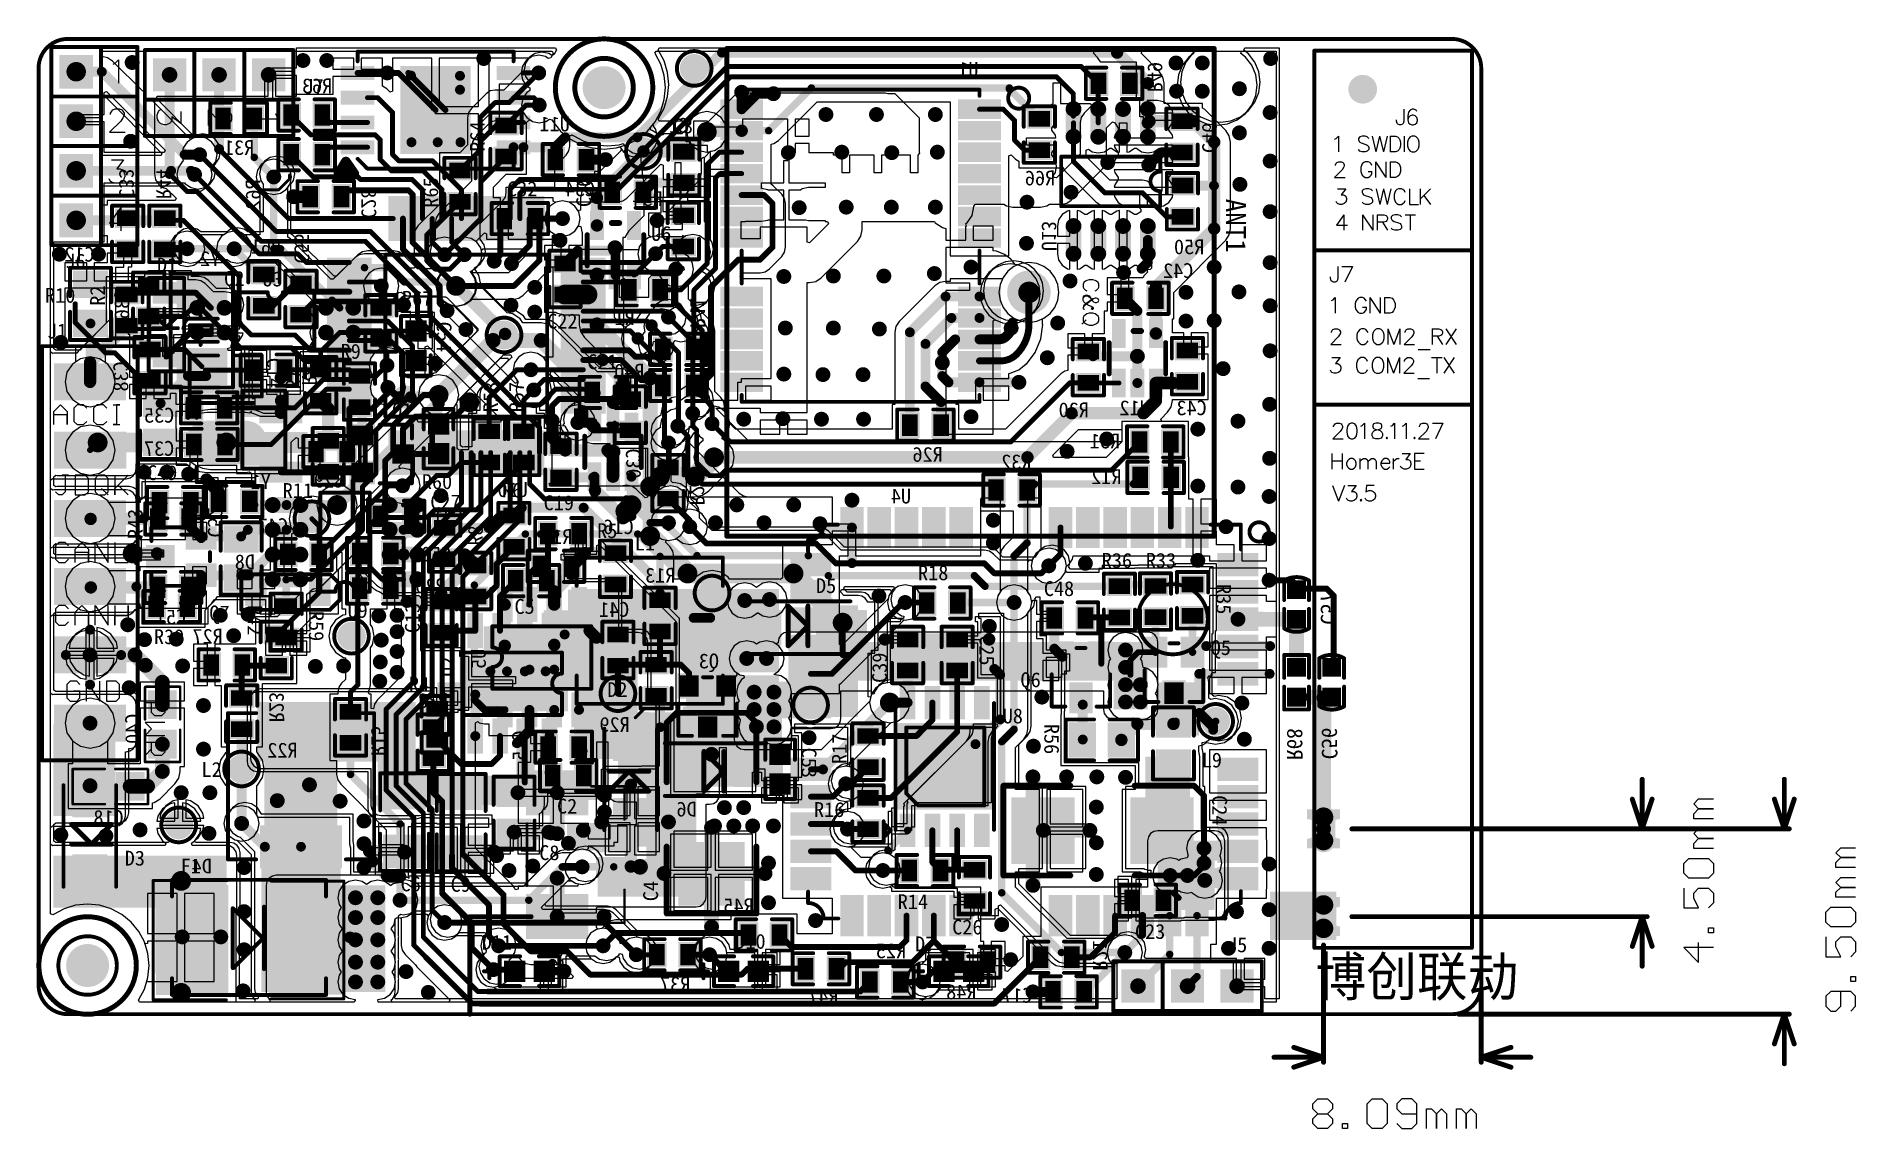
# Model space of a CAD drawing. Header units: millimetres. Extents: x 192 to 285.3, y 128.7 to 184.7.
import ezdxf

# ---------------------------------------------------------------- set-up
doc = ezdxf.new("R2010")
doc.units = ezdxf.units.MM
for name, color, linetype in [('BottomLayer', 5, 'Continuous'), ('BottomOverlay', 54, 'Continuous'), ('BottomPaste', 16, 'Continuous'), ('BottomSolder', 6, 'Continuous'), ('ConnectLayer', 7, 'Continuous'), ('KeepOutLayer', 6, 'Continuous'), ('MidLayer1', 16, 'Continuous'), ('MidLayer2', 76, 'Continuous'), ('MultiLayer', 9, 'Continuous'), ('PadHoleLayer', 156, 'Continuous'), ('TopLayer', 1, 'Continuous'), ('TopOverlay', 2, 'Continuous'), ('TopPaste', 8, 'Continuous'), ('TopSolder', 216, 'Continuous'), ('ViaHoleLayer', 16, 'Continuous')]:
    doc.layers.add(name, color=color, linetype=linetype)

msp = doc.modelspace()

# ---------------------------------------------------------------- texts
at = {"layer": 'BottomOverlay', "text_generation_flag": 2}
for s, p in [('U1', (240.313, 182.66)), ('R63', (207.166, 181.822)), ('U11', (219.358, 179.866)), ('C1', (225.479, 179.79)), ('R31', (203.165, 178.659)), ('C34', (220.653, 176.538)), ('R66', (244.25, 177.097)), ('R34', (224.116, 176.034)), ('C12', (194.974, 173.186)), ('Y2', (201.425, 172.957)), ('R61', (204.549, 173.592)), ('R50', (251.895, 173.567)), ('C42', (251.336, 172.347)), ('R1', (222.685, 169.934)), ('R40', (223.18, 167.191)), ('C35', (199.063, 164.931)), ('R30', (245.977, 165.21)), ('U12', (249.101, 165.312)), ('C43', (252.022, 165.312)), ('R51', (247.577, 163.61)), ('C37', (199.063, 163.229)), ('R26', (238.484, 162.924)), ('R32', (243.03, 162.543)), ('C29', (207.775, 161.603)), ('R12', (247.653, 161.781)), ('Y1', (204.016, 161.527)), ('U10', (217.199, 161.121)), ('U4', (236.858, 160.79)), ('C47', (204.905, 159.266)), ('C31', (213.897, 159.698)), ('C16', (222.634, 159.216)), ('R19', (219.485, 158.708)), ('D8', (203.203, 157.412)), ('C50', (213.277, 157.819)), ('R20', (212.982, 156.193)), ('R13', (224.768, 156.726)), ('C51', (199.673, 154.593)), ('C41', (222.406, 154.974)), ('R27', (201.552, 153.602)), ('Q3', (227.003, 152.332)), ('R38', (213.109, 150.3)), ('R29', (222.426, 149.078)), ('R22', (205.388, 147.76)), ('C18', (196.472, 144.306)), ('D6', (225.86, 144.738)), ('D4', (200.993, 141.817)), ('R45', (228.781, 139.785)), ('R25', (236.604, 137.473)), ('R37', (225.53, 135.765)), ('R47', (233.124, 135.149)), ('R48', (240.211, 135.365)), ('C17', (243.081, 135.187))]:
    msp.add_text(s, height=0.762, dxfattribs=at).set_placement(p)
for s, height, rotation, p in [('R49', 0.762, 270, (248.999, 181.872)), ('C46', 0.762, 270, (251.793, 178.748)), ('C33', 0.762, 270, (196.244, 176.411)), ('R44', 0.762, 270, (198.149, 176.386)), ('R62', 0.762, 90, (203.483, 177.402)), ('C28', 0.762, 270, (208.664, 175.393)), ('C55', 0.762, 270, (205.235, 173.084)), ('U13', 0.762, 270, (243.564, 173.719)), ('C36', 0.762, 90, (196.752, 171.789)), ('R41', 0.762, 270, (225.542, 169.782)), ('C38', 0.762, 90, (196.701, 168.08)), ('R46', 0.762, 270, (205.616, 166.836)), ('C30', 0.762, 90, (222.99, 163.61)), ('R24', 0.762, 270, (225.504, 160.689)), ('C52', 0.762, 270, (200.79, 159.038)), ('C57', 0.8, 270, (257.874, 154.567)), ('U5', 0.762, 90, (215.044, 153.344)), ('R23', 0.762, 270, (203.94, 149.564)), ('C40', 0.762, 90, (197.31, 150.014)), ('R15', 0.762, 270, (209.172, 147.836)), ('C15', 0.762, 90, (217.158, 149.154)), ('R68', 0.8, 270, (256.147, 147.633)), ('C56', 0.8, 270, (257.925, 147.667)), ('R21', 0.762, 270, (246.18, 136.838)), ('JS1', 0.762, 270, (218.264, 136.451))]:
    msp.add_text(s, height=height, rotation=rotation, dxfattribs=at).set_placement(p)
at = {"layer": 'TopOverlay'}
for s, height, p in [('J7', 0.762, (205.692, 181.796)), ('C3', 0.762, (224.641, 179.764)), ('C32', 0.762, (216.132, 176.538)), ('U6', 0.762, (223.523, 174.252)), ('J6', 0.762, (193.475, 172.83)), ('D1', 0.762, (198.174, 172.627)), ('Q2', 0.762, (201.628, 171.941)), ('U3', 0.762, (203.584, 171.916)), ('R10', 0.762, (192.434, 171.077)), ('R67', 0.762, (210.747, 170.925)), ('J1', 0.762, (192.535, 169.249)), ('C22', 0.762, (218.193, 169.757)), ('R9', 0.762, (207.597, 168.207)), ('C21', 0.762, (220.247, 167.674)), ('Q1', 0.762, (210.239, 165.185)), ('C49', 0.762, (197.666, 161.984)), ('U7', 0.762, (223.47, 161.652)), ('R11', 0.762, (204.626, 161.07)), ('R60', 0.762, (211.763, 161.527)), ('R6', 0.762, (215.878, 161.095)), ('C27', 0.762, (212.195, 160.486)), ('C19', 0.762, (218.011, 160.441)), ('R5', 0.762, (220.755, 159.012)), ('L1', 0.762, (222.685, 158.377)), ('R36', 0.762, (246.637, 157.488)), ('R33', 0.762, (248.898, 157.488)), ('D5', 0.762, (231.981, 156.193)), ('R18', 0.762, (237.214, 156.853)), ('C48', 0.762, (243.665, 156.041)), ('C5', 0.762, (216.513, 155.126)), ('Q7', 0.762, (200.866, 154.796)), ('U9', 0.762, (207.953, 154.923)), ('R39', 0.762, (198.022, 153.577)), ('Q5', 0.762, (252.225, 153.018)), ('Q6', 0.762, (242.472, 151.367)), ('R4', 0.762, (211.103, 151.138)), ('D2', 0.762, (221.277, 150.862)), ('U8', 0.762, (241.557, 149.513)), ('L2', 0.762, (200.46, 146.77)), ('L9', 0.762, (251.768, 147.252)), ('C2', 0.762, (218.697, 144.89)), ('R16', 0.762, (231.88, 144.712)), ('D3', 0.762, (196.523, 142.223)), ('C8', 0.762, (217.783, 142.502)), ('F1', 0.762, (199.393, 141.817)), ('C6', 0.762, (210.671, 140.902)), ('C9', 0.762, (213.236, 140.877)), ('R14', 0.762, (236.172, 139.988)), ('C26', 0.762, (238.966, 138.692)), ('C23', 0.762, (248.339, 138.464)), ('D11', 0.762, (214.836, 137.905)), ('D10', 0.762, (227.841, 137.956)), ('D7', 0.762, (237.061, 137.829)), ('J5', 0.762, (253.063, 137.778)), ('博创联动', 2, (257.603, 135.533))]:
    msp.add_text(s, height=height, dxfattribs=at).set_placement(p)
for s, height, rotation, p in [('R64', 0.762, 90, (214.989, 178.824)), ('R65', 0.762, 90, (212.601, 175.954)), ('C20', 0.762, 90, (220.45, 175.98)), ('ANT1', 1.016, 270, (253.013, 176.411)), ('R2', 0.762, 90, (195.507, 170.925)), ('C54', 0.762, 270, (212.525, 170.112)), ('C14', 0.762, 270, (203.813, 168.258)), ('R7', 0.762, 90, (205.54, 166.632)), ('R58', 0.762, 90, (215.675, 165.464)), ('R57', 0.762, 90, (216.995, 165.464)), ('R43', 0.762, 90, (197.437, 158.962)), ('R8', 0.762, 90, (214.887, 158.631)), ('R35', 0.762, 270, (252.51, 156.657)), ('R42', 0.762, 270, (202.822, 155.583)), ('R59', 0.762, 270, (205.972, 155.279)), ('C13', 0.762, 90, (211.661, 154.136)), ('C25', 0.762, 270, (240.363, 154.034)), ('C39', 0.762, 90, (235.622, 151.587)), ('U2', 0.762, 90, (213.439, 151.9)), ('R56', 0.762, 270, (243.691, 149.487)), ('R17', 0.762, 90, (233.556, 147.43)), ('C53', 0.762, 270, (231.245, 148.268)), ('C24', 0.762, 270, (252.301, 145.83)), ('C4', 0.762, 90, (223.879, 140.394))]:
    msp.add_text(s, height=height, rotation=rotation, dxfattribs=at).set_placement(p)

# ---------------------------------------------------------------- blocks, each defined once
blk = doc.blocks.new('R0603_B_1')
at = {"layer": 'BottomLayer'}
for points in [[(-1.143, -0.381), (-0.381, -0.381), (-1.143, 0.381), (-0.381, 0.381)], [(0.381, -0.381), (1.143, -0.381), (0.381, 0.381), (1.143, 0.381)]]:
    blk.add_solid(points, dxfattribs=at)
at = {"layer": 'BottomOverlay', "const_width": 0.203}
for points in [[(-1.397, -0.635), (-1.397, 0.635)], [(-0.229, 0.635), (-1.397, 0.635)], [(1.397, 0.635), (0.229, 0.635)], [(1.397, -0.635), (1.397, 0.635)], [(-0.229, -0.635), (-1.397, -0.635)], [(1.397, -0.635), (0.229, -0.635)]]:
    blk.add_lwpolyline(points, dxfattribs=at)
at = {"layer": 'BottomOverlay', "const_width": 0.102}
for points in [[(-1.448, 0.635, 1), (-1.346, 0.635, 1)], [(-1.448, 0.635, 1), (-1.346, 0.635, 1)], [(-0.279, 0.635, 1), (-0.178, 0.635, 1)], [(0.178, 0.635, 1), (0.279, 0.635, 1)], [(1.346, 0.635, 1), (1.448, 0.635, 1)], [(1.346, 0.635, 1), (1.448, 0.635, 1)], [(-1.448, -0.635, 1), (-1.346, -0.635, 1)], [(-1.448, -0.635, 1), (-1.346, -0.635, 1)], [(-0.279, -0.635, 1), (-0.178, -0.635, 1)], [(0.178, -0.635, 1), (0.279, -0.635, 1)], [(1.346, -0.635, 1), (1.448, -0.635, 1)], [(1.346, -0.635, 1), (1.448, -0.635, 1)]]:
    blk.add_lwpolyline(points, format="xyb", close=True, dxfattribs=at)
at = {"layer": 'BottomPaste'}
for points in [[(-1.143, -0.381), (-0.381, -0.381), (-1.143, 0.381), (-0.381, 0.381)], [(0.381, -0.381), (1.143, -0.381), (0.381, 0.381), (1.143, 0.381)]]:
    blk.add_solid(points, dxfattribs=at)
at = {"layer": 'BottomSolder'}
for points in [[(-1.245, -0.483), (-0.279, -0.483), (-1.245, 0.483), (-0.279, 0.483)], [(0.279, -0.483), (1.245, -0.483), (0.279, 0.483), (1.245, 0.483)]]:
    blk.add_solid(points, dxfattribs=at)
blk = doc.blocks.new('C0603_B_2')
at = {"layer": 'BottomLayer'}
for points in [[(-1.143, -0.381), (-0.381, -0.381), (-1.143, 0.381), (-0.381, 0.381)], [(0.381, -0.381), (1.143, -0.381), (0.381, 0.381), (1.143, 0.381)]]:
    blk.add_solid(points, dxfattribs=at)
at = {"layer": 'BottomOverlay', "const_width": 0.203}
for points in [[(-1.234, -0.635, -0.261837), (-1.245, 0.61)], [(1.234, 0.635, -0.261837), (1.245, -0.61)]]:
    blk.add_lwpolyline(points, format="xyb", dxfattribs=at)
at = {"layer": 'BottomOverlay', "const_width": 0.102}
for points in [[(-1.295, 0.61, 1), (-1.194, 0.61, 1)], [(-1.27, 0.635, 1), (-1.168, 0.635, 1)], [(-0.279, 0.635, 1), (-0.178, 0.635, 1)], [(0.178, 0.635, 1), (0.279, 0.635, 1)], [(1.168, 0.635, 1), (1.27, 0.635, 1)], [(1.183, 0.635, 1), (1.285, 0.635, 1)], [(-1.285, -0.635, 1), (-1.183, -0.635, 1)], [(-1.27, -0.635, 1), (-1.168, -0.635, 1)], [(-0.279, -0.635, 1), (-0.178, -0.635, 1)], [(0.178, -0.635, 1), (0.279, -0.635, 1)], [(1.168, -0.635, 1), (1.27, -0.635, 1)], [(1.194, -0.61, 1), (1.295, -0.61, 1)]]:
    blk.add_lwpolyline(points, format="xyb", close=True, dxfattribs=at)
at = {"layer": 'BottomOverlay', "const_width": 0.203}
for points in [[(-1.219, 0.635), (-0.229, 0.635)], [(0.229, 0.635), (1.219, 0.635)], [(-1.219, -0.635), (-0.229, -0.635)], [(0.229, -0.635), (1.219, -0.635)]]:
    blk.add_lwpolyline(points, dxfattribs=at)
at = {"layer": 'BottomPaste'}
for points in [[(-1.143, -0.381), (-0.381, -0.381), (-1.143, 0.381), (-0.381, 0.381)], [(0.381, -0.381), (1.143, -0.381), (0.381, 0.381), (1.143, 0.381)]]:
    blk.add_solid(points, dxfattribs=at)
at = {"layer": 'BottomSolder'}
for points in [[(-1.245, -0.483), (-0.279, -0.483), (-1.245, 0.483), (-0.279, 0.483)], [(0.279, -0.483), (1.245, -0.483), (0.279, 0.483), (1.245, 0.483)]]:
    blk.add_solid(points, dxfattribs=at)
blk = doc.blocks.new('C0603_B_3')
at = {"layer": 'BottomLayer'}
for points in [[(-1.143, -0.381), (-0.381, -0.381), (-1.143, 0.381), (-0.381, 0.381)], [(0.381, -0.381), (1.143, -0.381), (0.381, 0.381), (1.143, 0.381)]]:
    blk.add_solid(points, dxfattribs=at)
at = {"layer": 'BottomOverlay', "const_width": 0.203}
for points in [[(-1.234, -0.635, -0.261837), (-1.245, 0.61)], [(1.234, 0.635, -0.261837), (1.245, -0.61)]]:
    blk.add_lwpolyline(points, format="xyb", dxfattribs=at)
at = {"layer": 'BottomOverlay', "const_width": 0.102}
for points in [[(-1.295, 0.61, 1), (-1.194, 0.61, 1)], [(-1.27, 0.635, 1), (-1.168, 0.635, 1)], [(-0.279, 0.635, 1), (-0.178, 0.635, 1)], [(0.178, 0.635, 1), (0.279, 0.635, 1)], [(1.168, 0.635, 1), (1.27, 0.635, 1)], [(1.183, 0.635, 1), (1.285, 0.635, 1)], [(-1.285, -0.635, 1), (-1.183, -0.635, 1)], [(-1.27, -0.635, 1), (-1.168, -0.635, 1)], [(-0.279, -0.635, 1), (-0.178, -0.635, 1)], [(0.178, -0.635, 1), (0.279, -0.635, 1)], [(1.168, -0.635, 1), (1.27, -0.635, 1)], [(1.194, -0.61, 1), (1.295, -0.61, 1)]]:
    blk.add_lwpolyline(points, format="xyb", close=True, dxfattribs=at)
at = {"layer": 'BottomOverlay', "const_width": 0.203}
for points in [[(-1.219, 0.635), (-0.229, 0.635)], [(0.229, 0.635), (1.219, 0.635)], [(-1.219, -0.635), (-0.229, -0.635)], [(0.229, -0.635), (1.219, -0.635)]]:
    blk.add_lwpolyline(points, dxfattribs=at)
at = {"layer": 'BottomPaste'}
for points in [[(-1.143, -0.381), (-0.381, -0.381), (-1.143, 0.381), (-0.381, 0.381)], [(0.381, -0.381), (1.143, -0.381), (0.381, 0.381), (1.143, 0.381)]]:
    blk.add_solid(points, dxfattribs=at)
at = {"layer": 'BottomSolder'}
for points in [[(-1.245, -0.483), (-0.279, -0.483), (-1.245, 0.483), (-0.279, 0.483)], [(0.279, -0.483), (1.245, -0.483), (0.279, 0.483), (1.245, 0.483)]]:
    blk.add_solid(points, dxfattribs=at)
blk = doc.blocks.new('0603_4')
at = {"layer": 'TopLayer'}
for points in [[(-0.4, -0.55), (0.4, -0.55), (-0.4, 0.55), (0.4, 0.55)], [(1.2, -0.55), (2, -0.55), (1.2, 0.55), (2, 0.55)]]:
    blk.add_solid(points, dxfattribs=at)
at = {"layer": 'TopOverlay', "const_width": 0.2}
for points in [[(-0.65, 0.8), (0.4, 0.8)], [(-0.65, 0.8), (-0.65, -0.8)], [(1.2, 0.8), (2.25, 0.8)], [(2.25, 0.8), (2.25, -0.8)], [(-0.65, -0.8), (0.4, -0.8)], [(1.2, -0.8), (2.25, -0.8)]]:
    blk.add_lwpolyline(points, dxfattribs=at)
at = {"layer": 'TopOverlay', "const_width": 0.1}
for points in [[(-0.7, 0.8, 1), (-0.6, 0.8, 1)], [(-0.7, 0.8, 1), (-0.6, 0.8, 1)], [(0.35, 0.8, 1), (0.45, 0.8, 1)], [(1.15, 0.8, 1), (1.25, 0.8, 1)], [(2.2, 0.8, 1), (2.3, 0.8, 1)], [(2.2, 0.8, 1), (2.3, 0.8, 1)], [(-0.7, -0.8, 1), (-0.6, -0.8, 1)], [(-0.7, -0.8, 1), (-0.6, -0.8, 1)], [(0.35, -0.8, 1), (0.45, -0.8, 1)], [(1.15, -0.8, 1), (1.25, -0.8, 1)], [(2.2, -0.8, 1), (2.3, -0.8, 1)], [(2.2, -0.8, 1), (2.3, -0.8, 1)]]:
    blk.add_lwpolyline(points, format="xyb", close=True, dxfattribs=at)
at = {"layer": 'TopPaste'}
for points in [[(-0.4, -0.55), (0.4, -0.55), (-0.4, 0.55), (0.4, 0.55)], [(1.2, -0.55), (2, -0.55), (1.2, 0.55), (2, 0.55)]]:
    blk.add_solid(points, dxfattribs=at)
at = {"layer": 'TopSolder'}
for points in [[(-0.502, -0.652), (0.502, -0.652), (-0.502, 0.652), (0.502, 0.652)], [(1.098, -0.652), (2.102, -0.652), (1.098, 0.652), (2.102, 0.652)]]:
    blk.add_solid(points, dxfattribs=at)
blk = doc.blocks.new('N303_3_B_5')
at = {"layer": 'BottomLayer'}
for points in [[(0.971, 14.41), (-1.029, 14.41), (0.971, 13.61), (-1.029, 13.61)], [(13.171, 14.41), (11.171, 14.41), (13.171, 13.61), (11.171, 13.61)], [(0.971, 13.31), (-1.029, 13.31), (0.971, 12.51), (-1.029, 12.51)], [(13.171, 13.31), (11.171, 13.31), (13.171, 12.51), (11.171, 12.51)], [(0.971, 12.21), (-1.029, 12.21), (0.971, 11.41), (-1.029, 11.41)], [(13.171, 12.21), (11.171, 12.21), (13.171, 11.41), (11.171, 11.41)], [(0.971, 11.11), (-1.029, 11.11), (0.971, 10.31), (-1.029, 10.31)], [(13.171, 11.11), (11.171, 11.11), (13.171, 10.31), (11.171, 10.31)], [(0.971, 10.01), (-1.029, 10.01), (0.971, 9.21), (-1.029, 9.21)], [(13.171, 10.01), (11.171, 10.01), (13.171, 9.21), (11.171, 9.21)], [(0.971, 7.01), (-1.029, 7.01), (0.971, 6.21), (-1.029, 6.21)], [(13.171, 7.01), (11.171, 7.01), (13.171, 6.21), (11.171, 6.21)], [(0.971, 5.91), (-1.029, 5.91), (0.971, 5.11), (-1.029, 5.11)], [(13.171, 5.91), (11.171, 5.91), (13.171, 5.11), (11.171, 5.11)], [(0.971, 4.81), (-1.029, 4.81), (0.971, 4.01), (-1.029, 4.01)], [(13.171, 4.81), (11.171, 4.81), (13.171, 4.01), (11.171, 4.01)], [(0.971, 3.71), (-1.029, 3.71), (0.971, 2.91), (-1.029, 2.91)], [(13.171, 3.71), (11.171, 3.71), (13.171, 2.91), (11.171, 2.91)], [(0.971, 2.61), (-1.029, 2.61), (0.971, 1.81), (-1.029, 1.81)], [(13.171, 2.61), (11.171, 2.61), (13.171, 1.81), (11.171, 1.81)], [(0.971, 1.51), (-1.029, 1.51), (0.971, 0.71), (-1.029, 0.71)], [(13.171, 1.51), (11.171, 1.51), (13.171, 0.71), (11.171, 0.71)], [(0.971, 0.41), (-1.029, 0.41), (0.971, -0.39), (-1.029, -0.39)], [(13.171, 0.41), (11.171, 0.41), (13.171, -0.39), (11.171, -0.39)]]:
    blk.add_solid(points, dxfattribs=at)
at = {"layer": 'BottomOverlay', "const_width": 0.2}
for points in [[(12.171, 15.01), (-0.029, 15.01)], [(-0.029, 15.01), (-0.029, 14.66)], [(12.171, 15.01), (12.171, 14.66)], [(-0.029, 8.94), (-0.029, 7.26)], [(12.171, 8.94), (12.171, 7.26)], [(-0.029, -0.68), (-0.029, -0.99)], [(12.171, -0.99), (-0.029, -0.99)], [(12.171, -0.68), (12.171, -0.99)]]:
    blk.add_lwpolyline(points, dxfattribs=at)
at = {"layer": 'BottomOverlay'}
for points, const_width in [([(-0.079, 15.01, 1), (0.021, 15.01, 1)], 0.1), ([(-0.079, 15.01, 1), (0.021, 15.01, 1)], 0.1), ([(12.121, 15.01, 1), (12.221, 15.01, 1)], 0.1), ([(12.121, 15.01, 1), (12.221, 15.01, 1)], 0.1), ([(-0.079, 14.66, 1), (0.021, 14.66, 1)], 0.1), ([(12.121, 14.66, 1), (12.221, 14.66, 1)], 0.1), ([(-0.079, 8.94, 1), (0.021, 8.94, 1)], 0.1), ([(12.121, 8.94, 1), (12.221, 8.94, 1)], 0.1), ([(-0.079, 7.26, 1), (0.021, 7.26, 1)], 0.1), ([(12.121, 7.26, 1), (12.221, 7.26, 1)], 0.1), ([(-1.499, -0.559, 1), (-2.579, -0.559, 1)], 0.2), ([(-2.629, -0.559, 1), (-2.529, -0.559, 1)], 0.1), ([(-1.549, -0.559, 1), (-1.449, -0.559, 1)], 0.1), ([(-0.079, -0.68, 1), (0.021, -0.68, 1)], 0.1), ([(-0.079, -0.99, 1), (0.021, -0.99, 1)], 0.1), ([(-0.079, -0.99, 1), (0.021, -0.99, 1)], 0.1), ([(12.121, -0.68, 1), (12.221, -0.68, 1)], 0.1), ([(12.121, -0.99, 1), (12.221, -0.99, 1)], 0.1), ([(12.121, -0.99, 1), (12.221, -0.99, 1)], 0.1)]:
    blk.add_lwpolyline(points, format="xyb", close=True, dxfattribs=dict(at, const_width=const_width))
at = {"layer": 'BottomPaste'}
for points in [[(0.971, 14.41), (-1.029, 14.41), (0.971, 13.61), (-1.029, 13.61)], [(13.171, 14.41), (11.171, 14.41), (13.171, 13.61), (11.171, 13.61)], [(0.971, 13.31), (-1.029, 13.31), (0.971, 12.51), (-1.029, 12.51)], [(13.171, 13.31), (11.171, 13.31), (13.171, 12.51), (11.171, 12.51)], [(0.971, 12.21), (-1.029, 12.21), (0.971, 11.41), (-1.029, 11.41)], [(13.171, 12.21), (11.171, 12.21), (13.171, 11.41), (11.171, 11.41)], [(0.971, 11.11), (-1.029, 11.11), (0.971, 10.31), (-1.029, 10.31)], [(13.171, 11.11), (11.171, 11.11), (13.171, 10.31), (11.171, 10.31)], [(0.971, 10.01), (-1.029, 10.01), (0.971, 9.21), (-1.029, 9.21)], [(13.171, 10.01), (11.171, 10.01), (13.171, 9.21), (11.171, 9.21)], [(0.971, 7.01), (-1.029, 7.01), (0.971, 6.21), (-1.029, 6.21)], [(13.171, 7.01), (11.171, 7.01), (13.171, 6.21), (11.171, 6.21)], [(0.971, 5.91), (-1.029, 5.91), (0.971, 5.11), (-1.029, 5.11)], [(13.171, 5.91), (11.171, 5.91), (13.171, 5.11), (11.171, 5.11)], [(0.971, 4.81), (-1.029, 4.81), (0.971, 4.01), (-1.029, 4.01)], [(13.171, 4.81), (11.171, 4.81), (13.171, 4.01), (11.171, 4.01)], [(0.971, 3.71), (-1.029, 3.71), (0.971, 2.91), (-1.029, 2.91)], [(13.171, 3.71), (11.171, 3.71), (13.171, 2.91), (11.171, 2.91)], [(0.971, 2.61), (-1.029, 2.61), (0.971, 1.81), (-1.029, 1.81)], [(13.171, 2.61), (11.171, 2.61), (13.171, 1.81), (11.171, 1.81)], [(0.971, 1.51), (-1.029, 1.51), (0.971, 0.71), (-1.029, 0.71)], [(13.171, 1.51), (11.171, 1.51), (13.171, 0.71), (11.171, 0.71)], [(0.971, 0.41), (-1.029, 0.41), (0.971, -0.39), (-1.029, -0.39)], [(13.171, 0.41), (11.171, 0.41), (13.171, -0.39), (11.171, -0.39)]]:
    blk.add_solid(points, dxfattribs=at)
at = {"layer": 'BottomSolder'}
for points in [[(1.072, 14.512), (-1.131, 14.512), (1.072, 13.509), (-1.131, 13.509)], [(13.272, 14.512), (11.069, 14.512), (13.272, 13.509), (11.069, 13.509)], [(1.072, 13.412), (-1.131, 13.412), (1.072, 12.409), (-1.131, 12.409)], [(13.272, 13.412), (11.069, 13.412), (13.272, 12.409), (11.069, 12.409)], [(1.072, 12.312), (-1.131, 12.312), (1.072, 11.309), (-1.131, 11.309)], [(13.272, 12.312), (11.069, 12.312), (13.272, 11.309), (11.069, 11.309)], [(1.072, 11.212), (-1.131, 11.212), (1.072, 10.209), (-1.131, 10.209)], [(13.272, 11.212), (11.069, 11.212), (13.272, 10.209), (11.069, 10.209)], [(1.072, 10.112), (-1.131, 10.112), (1.072, 9.109), (-1.131, 9.109)], [(13.272, 10.112), (11.069, 10.112), (13.272, 9.109), (11.069, 9.109)], [(1.072, 7.112), (-1.131, 7.112), (1.072, 6.109), (-1.131, 6.109)], [(13.272, 7.112), (11.069, 7.112), (13.272, 6.109), (11.069, 6.109)], [(1.072, 6.012), (-1.131, 6.012), (1.072, 5.009), (-1.131, 5.009)], [(13.272, 6.012), (11.069, 6.012), (13.272, 5.009), (11.069, 5.009)], [(1.072, 4.912), (-1.131, 4.912), (1.072, 3.909), (-1.131, 3.909)], [(13.272, 4.912), (11.069, 4.912), (13.272, 3.909), (11.069, 3.909)], [(1.072, 3.812), (-1.131, 3.812), (1.072, 2.809), (-1.131, 2.809)], [(13.272, 3.812), (11.069, 3.812), (13.272, 2.809), (11.069, 2.809)], [(1.072, 2.712), (-1.131, 2.712), (1.072, 1.709), (-1.131, 1.709)], [(13.272, 2.712), (11.069, 2.712), (13.272, 1.709), (11.069, 1.709)], [(1.072, 1.612), (-1.131, 1.612), (1.072, 0.609), (-1.131, 0.609)], [(13.272, 1.612), (11.069, 1.612), (13.272, 0.609), (11.069, 0.609)], [(1.072, 0.512), (-1.131, 0.512), (1.072, -0.491), (-1.131, -0.491)], [(13.272, 0.512), (11.069, 0.512), (13.272, -0.491), (11.069, -0.491)]]:
    blk.add_solid(points, dxfattribs=at)
blk = doc.blocks.new('0603_B_6')
at = {"layer": 'BottomLayer'}
for points in [[(-0.4, -0.55), (0.4, -0.55), (-0.4, 0.55), (0.4, 0.55)], [(1.2, -0.55), (2, -0.55), (1.2, 0.55), (2, 0.55)]]:
    blk.add_solid(points, dxfattribs=at)
at = {"layer": 'BottomOverlay', "const_width": 0.2}
for points in [[(0.4, 0.8), (-0.65, 0.8)], [(-0.65, -0.8), (-0.65, 0.8)], [(2.25, 0.8), (1.2, 0.8)], [(2.25, -0.8), (2.25, 0.8)], [(0.4, -0.8), (-0.65, -0.8)], [(2.25, -0.8), (1.2, -0.8)]]:
    blk.add_lwpolyline(points, dxfattribs=at)
at = {"layer": 'BottomOverlay', "const_width": 0.1}
for points in [[(-0.7, 0.8, 1), (-0.6, 0.8, 1)], [(-0.7, 0.8, 1), (-0.6, 0.8, 1)], [(0.35, 0.8, 1), (0.45, 0.8, 1)], [(1.15, 0.8, 1), (1.25, 0.8, 1)], [(2.2, 0.8, 1), (2.3, 0.8, 1)], [(2.2, 0.8, 1), (2.3, 0.8, 1)], [(-0.7, -0.8, 1), (-0.6, -0.8, 1)], [(-0.7, -0.8, 1), (-0.6, -0.8, 1)], [(0.35, -0.8, 1), (0.45, -0.8, 1)], [(1.15, -0.8, 1), (1.25, -0.8, 1)], [(2.2, -0.8, 1), (2.3, -0.8, 1)], [(2.2, -0.8, 1), (2.3, -0.8, 1)]]:
    blk.add_lwpolyline(points, format="xyb", close=True, dxfattribs=at)
at = {"layer": 'BottomPaste'}
for points in [[(-0.4, -0.55), (0.4, -0.55), (-0.4, 0.55), (0.4, 0.55)], [(1.2, -0.55), (2, -0.55), (1.2, 0.55), (2, 0.55)]]:
    blk.add_solid(points, dxfattribs=at)
at = {"layer": 'BottomSolder'}
for points in [[(-0.502, -0.652), (0.502, -0.652), (-0.502, 0.652), (0.502, 0.652)], [(1.098, -0.652), (2.102, -0.652), (1.098, 0.652), (2.102, 0.652)]]:
    blk.add_solid(points, dxfattribs=at)
blk = doc.blocks.new('SOD_123_B_7')
at = {"layer": 'BottomLayer'}
for points in [[(-0.455, -0.61), (0.455, -0.61), (-0.455, 0.61), (0.455, 0.61)], [(2.815, -0.61), (3.725, -0.61), (2.815, 0.61), (3.725, 0.61)]]:
    blk.add_solid(points, dxfattribs=at)
at = {"layer": 'BottomOverlay', "const_width": 0.2}
for points in [[(-0.755, 0.91), (3.81, 0.91)], [(-0.755, -0.91), (-0.755, 0.91)], [(3.81, 0.91), (4.318, 0.402)], [(4.318, -0.381), (4.318, 0.402)], [(-0.755, -0.91), (3.789, -0.91)], [(3.789, -0.91), (4.318, -0.381)]]:
    blk.add_lwpolyline(points, dxfattribs=at)
at = {"layer": 'BottomOverlay', "const_width": 0.1}
for points in [[(-0.805, 0.91, 1), (-0.705, 0.91, 1)], [(-0.805, 0.91, 1), (-0.705, 0.91, 1)], [(3.76, 0.91, 1), (3.86, 0.91, 1)], [(3.76, 0.91, 1), (3.86, 0.91, 1)], [(4.268, 0.402, 1), (4.368, 0.402, 1)], [(4.268, 0.402, 1), (4.368, 0.402, 1)], [(-0.805, -0.91, 1), (-0.705, -0.91, 1)], [(-0.805, -0.91, 1), (-0.705, -0.91, 1)], [(3.739, -0.91, 1), (3.839, -0.91, 1)], [(3.739, -0.91, 1), (3.839, -0.91, 1)], [(4.268, -0.381, 1), (4.368, -0.381, 1)], [(4.268, -0.381, 1), (4.368, -0.381, 1)]]:
    blk.add_lwpolyline(points, format="xyb", close=True, dxfattribs=at)
at = {"layer": 'BottomPaste'}
for points in [[(-0.455, -0.61), (0.455, -0.61), (-0.455, 0.61), (0.455, 0.61)], [(2.815, -0.61), (3.725, -0.61), (2.815, 0.61), (3.725, 0.61)]]:
    blk.add_solid(points, dxfattribs=at)
at = {"layer": 'BottomSolder'}
for points in [[(-0.557, -0.712), (0.557, -0.712), (-0.557, 0.712), (0.557, 0.712)], [(2.713, -0.712), (3.827, -0.712), (2.713, 0.712), (3.827, 0.712)]]:
    blk.add_solid(points, dxfattribs=at)
blk = doc.blocks.new('0603_B_8')
at = {"layer": 'BottomLayer'}
for points in [[(-0.4, -0.55), (0.4, -0.55), (-0.4, 0.55), (0.4, 0.55)], [(1.2, -0.55), (2, -0.55), (1.2, 0.55), (2, 0.55)]]:
    blk.add_solid(points, dxfattribs=at)
at = {"layer": 'BottomOverlay', "const_width": 0.2}
for points in [[(-0.65, 0.8), (-0.65, -0.8)], [(-0.65, 0.8), (0.4, 0.8)], [(1.2, 0.8), (2.25, 0.8)], [(2.25, 0.8), (2.25, -0.8)], [(-0.65, -0.8), (0.4, -0.8)], [(1.2, -0.8), (2.25, -0.8)]]:
    blk.add_lwpolyline(points, dxfattribs=at)
at = {"layer": 'BottomOverlay', "const_width": 0.1}
for points in [[(-0.7, 0.8, 1), (-0.6, 0.8, 1)], [(-0.7, 0.8, 1), (-0.6, 0.8, 1)], [(0.35, 0.8, 1), (0.45, 0.8, 1)], [(1.15, 0.8, 1), (1.25, 0.8, 1)], [(2.2, 0.8, 1), (2.3, 0.8, 1)], [(2.2, 0.8, 1), (2.3, 0.8, 1)], [(-0.7, -0.8, 1), (-0.6, -0.8, 1)], [(-0.7, -0.8, 1), (-0.6, -0.8, 1)], [(0.35, -0.8, 1), (0.45, -0.8, 1)], [(1.15, -0.8, 1), (1.25, -0.8, 1)], [(2.2, -0.8, 1), (2.3, -0.8, 1)], [(2.2, -0.8, 1), (2.3, -0.8, 1)]]:
    blk.add_lwpolyline(points, format="xyb", close=True, dxfattribs=at)
at = {"layer": 'BottomPaste'}
for points in [[(-0.4, -0.55), (0.4, -0.55), (-0.4, 0.55), (0.4, 0.55)], [(1.2, -0.55), (2, -0.55), (1.2, 0.55), (2, 0.55)]]:
    blk.add_solid(points, dxfattribs=at)
at = {"layer": 'BottomSolder'}
for points in [[(-0.502, -0.652), (0.502, -0.652), (-0.502, 0.652), (0.502, 0.652)], [(1.098, -0.652), (2.102, -0.652), (1.098, 0.652), (2.102, 0.652)]]:
    blk.add_solid(points, dxfattribs=at)
blk = doc.blocks.new('0603_B_9')
at = {"layer": 'BottomLayer'}
for points in [[(-0.4, -0.55), (0.4, -0.55), (-0.4, 0.55), (0.4, 0.55)], [(1.2, -0.55), (2, -0.55), (1.2, 0.55), (2, 0.55)]]:
    blk.add_solid(points, dxfattribs=at)
at = {"layer": 'BottomOverlay', "const_width": 0.2}
for points in [[(-0.65, -0.8), (-0.65, 0.8)], [(0.4, 0.8), (-0.65, 0.8)], [(2.25, 0.8), (1.2, 0.8)], [(2.25, -0.8), (2.25, 0.8)], [(0.4, -0.8), (-0.65, -0.8)], [(2.25, -0.8), (1.2, -0.8)]]:
    blk.add_lwpolyline(points, dxfattribs=at)
at = {"layer": 'BottomOverlay', "const_width": 0.1}
for points in [[(-0.7, 0.8, 1), (-0.6, 0.8, 1)], [(-0.7, 0.8, 1), (-0.6, 0.8, 1)], [(0.35, 0.8, 1), (0.45, 0.8, 1)], [(1.15, 0.8, 1), (1.25, 0.8, 1)], [(2.2, 0.8, 1), (2.3, 0.8, 1)], [(2.2, 0.8, 1), (2.3, 0.8, 1)], [(-0.7, -0.8, 1), (-0.6, -0.8, 1)], [(-0.7, -0.8, 1), (-0.6, -0.8, 1)], [(0.35, -0.8, 1), (0.45, -0.8, 1)], [(1.15, -0.8, 1), (1.25, -0.8, 1)], [(2.2, -0.8, 1), (2.3, -0.8, 1)], [(2.2, -0.8, 1), (2.3, -0.8, 1)]]:
    blk.add_lwpolyline(points, format="xyb", close=True, dxfattribs=at)
at = {"layer": 'BottomPaste'}
for points in [[(-0.4, -0.55), (0.4, -0.55), (-0.4, 0.55), (0.4, 0.55)], [(1.2, -0.55), (2, -0.55), (1.2, 0.55), (2, 0.55)]]:
    blk.add_solid(points, dxfattribs=at)
at = {"layer": 'BottomSolder'}
for points in [[(-0.502, -0.652), (0.502, -0.652), (-0.502, 0.652), (0.502, 0.652)], [(1.098, -0.652), (2.102, -0.652), (1.098, 0.652), (2.102, 0.652)]]:
    blk.add_solid(points, dxfattribs=at)
blk = doc.blocks.new('0603_____10')
at = {"layer": 'TopLayer'}
for points in [[(0.4445, 0.4445), (-0.4445, 0.4445), (0.4445, -0.4445), (-0.4445, -0.4445)], [(1.9685, 0.4445), (1.0795, 0.4445), (1.9685, -0.4445), (1.0795, -0.4445)]]:
    blk.add_solid(points, dxfattribs=at)
at = {"layer": 'TopOverlay', "const_width": 0.2032}
for points in [[(-1.5748, 0), (-1.0668, 0)], [(-1.2954, -0.3556), (-1.2954, 0.3556)], [(-0.762, 0.762), (0.2794, 0.762)], [(-0.762, -0.762), (-0.762, 0.762)], [(1.2446, 0.762), (2.286, 0.762)], [(2.286, -0.762), (2.286, 0.762)], [(-0.762, -0.762), (0.2794, -0.762)], [(1.2446, -0.762), (2.286, -0.762)]]:
    blk.add_lwpolyline(points, dxfattribs=at)
at = {"layer": 'TopOverlay', "const_width": 0.1016}
for points in [[(-1.6256, 0, 1), (-1.524, 0, 1)], [(-1.3462, 0.3556, 1), (-1.2446, 0.3556, 1)], [(-1.1176, 0, 1), (-1.016, 0, 1)], [(-0.8128, 0.762, 1), (-0.7112, 0.762, 1)], [(-0.8128, 0.762, 1), (-0.7112, 0.762, 1)], [(0.2286, 0.762, 1), (0.3302, 0.762, 1)], [(1.1938, 0.762, 1), (1.2954, 0.762, 1)], [(2.2352, 0.762, 1), (2.3368, 0.762, 1)], [(2.2352, 0.762, 1), (2.3368, 0.762, 1)], [(-1.3462, -0.3556, 1), (-1.2446, -0.3556, 1)], [(-0.8128, -0.762, 1), (-0.7112, -0.762, 1)], [(-0.8128, -0.762, 1), (-0.7112, -0.762, 1)], [(0.2286, -0.762, 1), (0.3302, -0.762, 1)], [(1.1938, -0.762, 1), (1.2954, -0.762, 1)], [(2.2352, -0.762, 1), (2.3368, -0.762, 1)], [(2.2352, -0.762, 1), (2.3368, -0.762, 1)]]:
    blk.add_lwpolyline(points, format="xyb", close=True, dxfattribs=at)
at = {"layer": 'TopPaste'}
for points in [[(0.4445, 0.4445), (-0.4445, 0.4445), (0.4445, -0.4445), (-0.4445, -0.4445)], [(1.9685, 0.4445), (1.0795, 0.4445), (1.9685, -0.4445), (1.0795, -0.4445)]]:
    blk.add_solid(points, dxfattribs=at)
at = {"layer": 'TopSolder'}
for points in [[(0.5461, 0.5461), (-0.5461, 0.5461), (0.5461, -0.5461), (-0.5461, -0.5461)], [(2.0701, 0.5461), (0.9779, 0.5461), (2.0701, -0.5461), (0.9779, -0.5461)]]:
    blk.add_solid(points, dxfattribs=at)
blk = doc.blocks.new('0603_____11')
at = {"layer": 'TopLayer'}
for points in [[(0.4445, 0.4445), (-0.4445, 0.4445), (0.4445, -0.4445), (-0.4445, -0.4445)], [(1.9685, 0.4445), (1.0795, 0.4445), (1.9685, -0.4445), (1.0795, -0.4445)]]:
    blk.add_solid(points, dxfattribs=at)
at = {"layer": 'TopOverlay', "const_width": 0.2032}
for points in [[(-1.5748, 0), (-1.0668, 0)], [(-1.2954, -0.3556), (-1.2954, 0.3556)], [(-0.762, 0.762), (0.2794, 0.762)], [(-0.762, -0.762), (-0.762, 0.762)], [(1.2446, 0.762), (2.286, 0.762)], [(2.286, -0.762), (2.286, 0.762)], [(-0.762, -0.762), (0.2794, -0.762)], [(1.2446, -0.762), (2.286, -0.762)]]:
    blk.add_lwpolyline(points, dxfattribs=at)
at = {"layer": 'TopOverlay', "const_width": 0.1016}
for points in [[(-1.6256, 0, 1), (-1.524, 0, 1)], [(-1.3462, 0.3556, 1), (-1.2446, 0.3556, 1)], [(-1.1176, 0, 1), (-1.016, 0, 1)], [(-0.8128, 0.762, 1), (-0.7112, 0.762, 1)], [(-0.8128, 0.762, 1), (-0.7112, 0.762, 1)], [(0.2286, 0.762, 1), (0.3302, 0.762, 1)], [(1.1938, 0.762, 1), (1.2954, 0.762, 1)], [(2.2352, 0.762, 1), (2.3368, 0.762, 1)], [(2.2352, 0.762, 1), (2.3368, 0.762, 1)], [(-1.3462, -0.3556, 1), (-1.2446, -0.3556, 1)], [(-0.8128, -0.762, 1), (-0.7112, -0.762, 1)], [(-0.8128, -0.762, 1), (-0.7112, -0.762, 1)], [(0.2286, -0.762, 1), (0.3302, -0.762, 1)], [(1.1938, -0.762, 1), (1.2954, -0.762, 1)], [(2.2352, -0.762, 1), (2.3368, -0.762, 1)], [(2.2352, -0.762, 1), (2.3368, -0.762, 1)]]:
    blk.add_lwpolyline(points, format="xyb", close=True, dxfattribs=at)
at = {"layer": 'TopPaste'}
for points in [[(0.4445, 0.4445), (-0.4445, 0.4445), (0.4445, -0.4445), (-0.4445, -0.4445)], [(1.9685, 0.4445), (1.0795, 0.4445), (1.9685, -0.4445), (1.0795, -0.4445)]]:
    blk.add_solid(points, dxfattribs=at)
at = {"layer": 'TopSolder'}
for points in [[(0.5461, 0.5461), (-0.5461, 0.5461), (0.5461, -0.5461), (-0.5461, -0.5461)], [(2.0701, 0.5461), (0.9779, 0.5461), (2.0701, -0.5461), (0.9779, -0.5461)]]:
    blk.add_solid(points, dxfattribs=at)
blk = doc.blocks.new('0603_____12')
at = {"layer": 'TopLayer'}
for points in [[(0.4445, 0.4445), (-0.4445, 0.4445), (0.4445, -0.4445), (-0.4445, -0.4445)], [(1.9685, 0.4445), (1.0795, 0.4445), (1.9685, -0.4445), (1.0795, -0.4445)]]:
    blk.add_solid(points, dxfattribs=at)
at = {"layer": 'TopOverlay', "const_width": 0.2032}
for points in [[(-1.5748, 0), (-1.0668, 0)], [(-1.2954, -0.3556), (-1.2954, 0.3556)], [(-0.762, 0.762), (0.2794, 0.762)], [(-0.762, -0.762), (-0.762, 0.762)], [(1.2446, 0.762), (2.286, 0.762)], [(2.286, -0.762), (2.286, 0.762)], [(-0.762, -0.762), (0.2794, -0.762)], [(1.2446, -0.762), (2.286, -0.762)]]:
    blk.add_lwpolyline(points, dxfattribs=at)
at = {"layer": 'TopOverlay', "const_width": 0.1016}
for points in [[(-1.6256, 0, 1), (-1.524, 0, 1)], [(-1.3462, 0.3556, 1), (-1.2446, 0.3556, 1)], [(-1.1176, 0, 1), (-1.016, 0, 1)], [(-0.8128, 0.762, 1), (-0.7112, 0.762, 1)], [(-0.8128, 0.762, 1), (-0.7112, 0.762, 1)], [(0.2286, 0.762, 1), (0.3302, 0.762, 1)], [(1.1938, 0.762, 1), (1.2954, 0.762, 1)], [(2.2352, 0.762, 1), (2.3368, 0.762, 1)], [(2.2352, 0.762, 1), (2.3368, 0.762, 1)], [(-1.3462, -0.3556, 1), (-1.2446, -0.3556, 1)], [(-0.8128, -0.762, 1), (-0.7112, -0.762, 1)], [(-0.8128, -0.762, 1), (-0.7112, -0.762, 1)], [(0.2286, -0.762, 1), (0.3302, -0.762, 1)], [(1.1938, -0.762, 1), (1.2954, -0.762, 1)], [(2.2352, -0.762, 1), (2.3368, -0.762, 1)], [(2.2352, -0.762, 1), (2.3368, -0.762, 1)]]:
    blk.add_lwpolyline(points, format="xyb", close=True, dxfattribs=at)
at = {"layer": 'TopPaste'}
for points in [[(0.4445, 0.4445), (-0.4445, 0.4445), (0.4445, -0.4445), (-0.4445, -0.4445)], [(1.9685, 0.4445), (1.0795, 0.4445), (1.9685, -0.4445), (1.0795, -0.4445)]]:
    blk.add_solid(points, dxfattribs=at)
at = {"layer": 'TopSolder'}
for points in [[(0.5461, 0.5461), (-0.5461, 0.5461), (0.5461, -0.5461), (-0.5461, -0.5461)], [(2.0701, 0.5461), (0.9779, 0.5461), (2.0701, -0.5461), (0.9779, -0.5461)]]:
    blk.add_solid(points, dxfattribs=at)
blk = doc.blocks.new('0603_13')
at = {"layer": 'TopLayer'}
for points in [[(0.4445, 0.4445), (-0.4445, 0.4445), (0.4445, -0.4445), (-0.4445, -0.4445)], [(1.9685, 0.4445), (1.0795, 0.4445), (1.9685, -0.4445), (1.0795, -0.4445)]]:
    blk.add_solid(points, dxfattribs=at)
at = {"layer": 'TopOverlay', "const_width": 0.2032}
for points in [[(0.2794, 0.762), (-0.762, 0.762)], [(-0.762, -0.762), (-0.762, 0.762)], [(2.286, 0.762), (1.2446, 0.762)], [(2.286, -0.762), (2.286, 0.762)], [(0.2794, -0.762), (-0.762, -0.762)], [(2.286, -0.762), (1.2446, -0.762)]]:
    blk.add_lwpolyline(points, dxfattribs=at)
at = {"layer": 'TopOverlay', "const_width": 0.1016}
for points in [[(-0.8128, 0.762, 1), (-0.7112, 0.762, 1)], [(-0.8128, 0.762, 1), (-0.7112, 0.762, 1)], [(0.2286, 0.762, 1), (0.3302, 0.762, 1)], [(1.1938, 0.762, 1), (1.2954, 0.762, 1)], [(2.2352, 0.762, 1), (2.3368, 0.762, 1)], [(2.2352, 0.762, 1), (2.3368, 0.762, 1)], [(-0.8128, -0.762, 1), (-0.7112, -0.762, 1)], [(-0.8128, -0.762, 1), (-0.7112, -0.762, 1)], [(0.2286, -0.762, 1), (0.3302, -0.762, 1)], [(1.1938, -0.762, 1), (1.2954, -0.762, 1)], [(2.2352, -0.762, 1), (2.3368, -0.762, 1)], [(2.2352, -0.762, 1), (2.3368, -0.762, 1)]]:
    blk.add_lwpolyline(points, format="xyb", close=True, dxfattribs=at)
at = {"layer": 'TopPaste'}
for points in [[(0.4445, 0.4445), (-0.4445, 0.4445), (0.4445, -0.4445), (-0.4445, -0.4445)], [(1.9685, 0.4445), (1.0795, 0.4445), (1.9685, -0.4445), (1.0795, -0.4445)]]:
    blk.add_solid(points, dxfattribs=at)
at = {"layer": 'TopSolder'}
for points in [[(0.5461, 0.5461), (-0.5461, 0.5461), (0.5461, -0.5461), (-0.5461, -0.5461)], [(2.0701, 0.5461), (0.9779, 0.5461), (2.0701, -0.5461), (0.9779, -0.5461)]]:
    blk.add_solid(points, dxfattribs=at)
blk = doc.blocks.new('0603_14')
at = {"layer": 'TopLayer'}
for points in [[(0.4445, 0.4445), (-0.4445, 0.4445), (0.4445, -0.4445), (-0.4445, -0.4445)], [(1.9685, 0.4445), (1.0795, 0.4445), (1.9685, -0.4445), (1.0795, -0.4445)]]:
    blk.add_solid(points, dxfattribs=at)
at = {"layer": 'TopOverlay', "const_width": 0.2032}
for points in [[(-0.762, 0.762), (0.2794, 0.762)], [(-0.762, 0.762), (-0.762, -0.762)], [(1.2446, 0.762), (2.286, 0.762)], [(2.286, 0.762), (2.286, -0.762)], [(-0.762, -0.762), (0.2794, -0.762)], [(1.2446, -0.762), (2.286, -0.762)]]:
    blk.add_lwpolyline(points, dxfattribs=at)
at = {"layer": 'TopOverlay', "const_width": 0.1016}
for points in [[(-0.8128, 0.762, 1), (-0.7112, 0.762, 1)], [(-0.8128, 0.762, 1), (-0.7112, 0.762, 1)], [(0.2286, 0.762, 1), (0.3302, 0.762, 1)], [(1.1938, 0.762, 1), (1.2954, 0.762, 1)], [(2.2352, 0.762, 1), (2.3368, 0.762, 1)], [(2.2352, 0.762, 1), (2.3368, 0.762, 1)], [(-0.8128, -0.762, 1), (-0.7112, -0.762, 1)], [(-0.8128, -0.762, 1), (-0.7112, -0.762, 1)], [(0.2286, -0.762, 1), (0.3302, -0.762, 1)], [(1.1938, -0.762, 1), (1.2954, -0.762, 1)], [(2.2352, -0.762, 1), (2.3368, -0.762, 1)], [(2.2352, -0.762, 1), (2.3368, -0.762, 1)]]:
    blk.add_lwpolyline(points, format="xyb", close=True, dxfattribs=at)
at = {"layer": 'TopPaste'}
for points in [[(0.4445, 0.4445), (-0.4445, 0.4445), (0.4445, -0.4445), (-0.4445, -0.4445)], [(1.9685, 0.4445), (1.0795, 0.4445), (1.9685, -0.4445), (1.0795, -0.4445)]]:
    blk.add_solid(points, dxfattribs=at)
at = {"layer": 'TopSolder'}
for points in [[(0.5461, 0.5461), (-0.5461, 0.5461), (0.5461, -0.5461), (-0.5461, -0.5461)], [(2.0701, 0.5461), (0.9779, 0.5461), (2.0701, -0.5461), (0.9779, -0.5461)]]:
    blk.add_solid(points, dxfattribs=at)
blk = doc.blocks.new('WSON8X6_8_B_15')
at = {"layer": 'BottomLayer'}
for points in [[(-4.762, 1.651), (-3.238, 1.651), (-4.762, 2.159), (-3.238, 2.159)], [(-1.7, -2.15), (1.7, -2.15), (-1.7, 2.15), (1.7, 2.15)], [(3.238, 1.651), (4.762, 1.651), (3.238, 2.159), (4.762, 2.159)], [(-4.762, 0.381), (-3.238, 0.381), (-4.762, 0.889), (-3.238, 0.889)], [(3.238, 0.381), (4.762, 0.381), (3.238, 0.889), (4.762, 0.889)], [(-4.762, -0.889), (-3.238, -0.889), (-4.762, -0.381), (-3.238, -0.381)], [(3.238, -0.889), (4.762, -0.889), (3.238, -0.381), (4.762, -0.381)], [(-4.762, -2.159), (-3.238, -2.159), (-4.762, -1.651), (-3.238, -1.651)], [(3.238, -2.159), (4.762, -2.159), (3.238, -1.651), (4.762, -1.651)]]:
    blk.add_solid(points, dxfattribs=at)
at = {"layer": 'BottomOverlay'}
for points, const_width in [([(-4, 2.5), (-4, 3)], 0.2), ([(-4, 3), (4, 3)], 0.2), ([(4, 2.5), (4, 3)], 0.2), ([(-4.98, -3.26), (-4.6, -2.64)], 0.5), ([(-4.6, -2.64), (-4.17, -3.26)], 0.5), ([(-4, -2.5), (-3.5, -3)], 0.2), ([(4, -3), (4, -2.5)], 0.2), ([(-4.98, -3.26), (-4.17, -3.26)], 0.5), ([(-3.5, -3), (4, -3)], 0.2)]:
    blk.add_lwpolyline(points, dxfattribs=dict(at, const_width=const_width))
for points, const_width in [([(-4.05, 3, 1), (-3.95, 3, 1)], 0.1), ([(-4.05, 3, 1), (-3.95, 3, 1)], 0.1), ([(3.95, 3, 1), (4.05, 3, 1)], 0.1), ([(3.95, 3, 1), (4.05, 3, 1)], 0.1), ([(-4.05, 2.5, 1), (-3.95, 2.5, 1)], 0.1), ([(3.95, 2.5, 1), (4.05, 2.5, 1)], 0.1), ([(-4.725, -2.64, 1), (-4.475, -2.64, 1)], 0.25), ([(-4.725, -2.64, 1), (-4.475, -2.64, 1)], 0.25), ([(-4.05, -2.5, 1), (-3.95, -2.5, 1)], 0.1), ([(3.95, -2.5, 1), (4.05, -2.5, 1)], 0.1), ([(-5.105, -3.26, 1), (-4.855, -3.26, 1)], 0.25), ([(-5.105, -3.26, 1), (-4.855, -3.26, 1)], 0.25), ([(-4.295, -3.26, 1), (-4.045, -3.26, 1)], 0.25), ([(-4.295, -3.26, 1), (-4.045, -3.26, 1)], 0.25), ([(-3.55, -3, 1), (-3.45, -3, 1)], 0.1), ([(-3.55, -3, 1), (-3.45, -3, 1)], 0.1), ([(3.95, -3, 1), (4.05, -3, 1)], 0.1), ([(3.95, -3, 1), (4.05, -3, 1)], 0.1)]:
    blk.add_lwpolyline(points, format="xyb", close=True, dxfattribs=dict(at, const_width=const_width))
at = {"layer": 'BottomPaste'}
for points in [[(-4.762, 1.651), (-3.238, 1.651), (-4.762, 2.159), (-3.238, 2.159)], [(-1.7, -2.15), (1.7, -2.15), (-1.7, 2.15), (1.7, 2.15)], [(3.238, 1.651), (4.762, 1.651), (3.238, 2.159), (4.762, 2.159)], [(-4.762, 0.381), (-3.238, 0.381), (-4.762, 0.889), (-3.238, 0.889)], [(3.238, 0.381), (4.762, 0.381), (3.238, 0.889), (4.762, 0.889)], [(-4.762, -0.889), (-3.238, -0.889), (-4.762, -0.381), (-3.238, -0.381)], [(3.238, -0.889), (4.762, -0.889), (3.238, -0.381), (4.762, -0.381)], [(-4.762, -2.159), (-3.238, -2.159), (-4.762, -1.651), (-3.238, -1.651)], [(3.238, -2.159), (4.762, -2.159), (3.238, -1.651), (4.762, -1.651)]]:
    blk.add_solid(points, dxfattribs=at)
at = {"layer": 'BottomSolder'}
for points in [[(-4.864, 1.549), (-3.136, 1.549), (-4.864, 2.261), (-3.136, 2.261)], [(-1.802, -2.252), (1.802, -2.252), (-1.802, 2.252), (1.802, 2.252)], [(3.136, 1.549), (4.864, 1.549), (3.136, 2.261), (4.864, 2.261)], [(-4.864, 0.279), (-3.136, 0.279), (-4.864, 0.991), (-3.136, 0.991)], [(3.136, 0.279), (4.864, 0.279), (3.136, 0.991), (4.864, 0.991)], [(-4.864, -0.991), (-3.136, -0.991), (-4.864, -0.279), (-3.136, -0.279)], [(3.136, -0.991), (4.864, -0.991), (3.136, -0.279), (4.864, -0.279)], [(-4.864, -2.261), (-3.136, -2.261), (-4.864, -1.549), (-3.136, -1.549)], [(3.136, -2.261), (4.864, -2.261), (3.136, -1.549), (4.864, -1.549)]]:
    blk.add_solid(points, dxfattribs=at)
blk = doc.blocks.new('DO_214AC_B_16')
at = {"layer": 'BottomLayer'}
for points in [[(-1.137, -0.806), (1.163, -0.806), (-1.137, 0.794), (1.163, 0.794)], [(3.263, -0.806), (5.563, -0.806), (3.263, 0.794), (5.563, 0.794)]]:
    blk.add_solid(points, dxfattribs=at)
at = {"layer": 'BottomOverlay'}
for points, const_width in [([(-0.387, 1.344), (4.813, 1.344)], 0.2), ([(1.619, 0.921), (2.635, -0.095)], 0.254), ([(1.619, -1.111), (1.619, 0.921)], 0.254), ([(2.635, -0.603), (2.635, 0.921)], 0.254), ([(1.619, -1.111), (2.635, -0.095)], 0.254), ([(2.635, -1.111), (2.635, -0.603)], 0.254), ([(-0.387, -1.356), (4.813, -1.356)], 0.2)]:
    blk.add_lwpolyline(points, dxfattribs=dict(at, const_width=const_width))
for points, const_width in [([(-0.437, 1.344, 1), (-0.337, 1.344, 1)], 0.1), ([(1.556, 0.921, 1), (1.683, 0.921, 1)], 0.127), ([(1.556, 0.921, 1), (1.683, 0.921, 1)], 0.127), ([(2.572, 0.921, 1), (2.699, 0.921, 1)], 0.127), ([(4.763, 1.344, 1), (4.863, 1.344, 1)], 0.1), ([(2.572, -0.095, 1), (2.699, -0.095, 1)], 0.127), ([(2.572, -0.095, 1), (2.699, -0.095, 1)], 0.127), ([(2.572, -0.603, 1), (2.699, -0.603, 1)], 0.127), ([(2.572, -0.603, 1), (2.699, -0.603, 1)], 0.127), ([(-0.437, -1.356, 1), (-0.337, -1.356, 1)], 0.1), ([(1.556, -1.111, 1), (1.683, -1.111, 1)], 0.127), ([(1.556, -1.111, 1), (1.683, -1.111, 1)], 0.127), ([(2.572, -1.111, 1), (2.699, -1.111, 1)], 0.127), ([(4.763, -1.356, 1), (4.863, -1.356, 1)], 0.1)]:
    blk.add_lwpolyline(points, format="xyb", close=True, dxfattribs=dict(at, const_width=const_width))
at = {"layer": 'BottomPaste'}
for points in [[(-1.137, -0.806), (1.163, -0.806), (-1.137, 0.794), (1.163, 0.794)], [(3.263, -0.806), (5.563, -0.806), (3.263, 0.794), (5.563, 0.794)]]:
    blk.add_solid(points, dxfattribs=at)
at = {"layer": 'BottomSolder'}
for points in [[(-1.238, -0.908), (1.265, -0.908), (-1.238, 0.895), (1.265, 0.895)], [(3.162, -0.908), (5.665, -0.908), (3.162, 0.895), (5.665, 0.895)]]:
    blk.add_solid(points, dxfattribs=at)
blk = doc.blocks.new('DO_214AC_17')
at = {"layer": 'TopLayer'}
for points in [[(-1.137, -0.794), (1.163, -0.794), (-1.137, 0.806), (1.163, 0.806)], [(3.263, -0.794), (5.563, -0.794), (3.263, 0.806), (5.563, 0.806)]]:
    blk.add_solid(points, dxfattribs=at)
at = {"layer": 'TopOverlay'}
for points, const_width in [([(-0.387, 1.356), (4.813, 1.356)], 0.2), ([(1.619, -0.921), (1.619, 1.111)], 0.254), ([(1.619, 1.111), (2.635, 0.095)], 0.254), ([(2.635, 0.603), (2.635, 1.111)], 0.254), ([(1.619, -0.921), (2.635, 0.095)], 0.254), ([(2.635, -0.921), (2.635, 0.603)], 0.254), ([(-0.387, -1.344), (4.813, -1.344)], 0.2)]:
    blk.add_lwpolyline(points, dxfattribs=dict(at, const_width=const_width))
for points, const_width in [([(-0.437, 1.356, 1), (-0.337, 1.356, 1)], 0.1), ([(1.556, 1.111, 1), (1.683, 1.111, 1)], 0.127), ([(1.556, 1.111, 1), (1.683, 1.111, 1)], 0.127), ([(2.572, 1.111, 1), (2.699, 1.111, 1)], 0.127), ([(4.763, 1.356, 1), (4.863, 1.356, 1)], 0.1), ([(2.572, 0.603, 1), (2.699, 0.603, 1)], 0.127), ([(2.572, 0.603, 1), (2.699, 0.603, 1)], 0.127), ([(2.572, 0.095, 1), (2.699, 0.095, 1)], 0.127), ([(2.572, 0.095, 1), (2.699, 0.095, 1)], 0.127), ([(1.556, -0.921, 1), (1.683, -0.921, 1)], 0.127), ([(1.556, -0.921, 1), (1.683, -0.921, 1)], 0.127), ([(2.572, -0.921, 1), (2.699, -0.921, 1)], 0.127), ([(-0.437, -1.344, 1), (-0.337, -1.344, 1)], 0.1), ([(4.763, -1.344, 1), (4.863, -1.344, 1)], 0.1)]:
    blk.add_lwpolyline(points, format="xyb", close=True, dxfattribs=dict(at, const_width=const_width))
at = {"layer": 'TopPaste'}
for points in [[(-1.137, -0.794), (1.163, -0.794), (-1.137, 0.806), (1.163, 0.806)], [(3.263, -0.794), (5.563, -0.794), (3.263, 0.806), (5.563, 0.806)]]:
    blk.add_solid(points, dxfattribs=at)
at = {"layer": 'TopSolder'}
for points in [[(-1.238, -0.895), (1.265, -0.895), (-1.238, 0.908), (1.265, 0.908)], [(3.162, -0.895), (5.665, -0.895), (3.162, 0.908), (5.665, 0.908)]]:
    blk.add_solid(points, dxfattribs=at)
blk = doc.blocks.new('0603_18')
at = {"layer": 'TopLayer'}
for points in [[(0.4445, 0.4445), (-0.4445, 0.4445), (0.4445, -0.4445), (-0.4445, -0.4445)], [(1.9685, 0.4445), (1.0795, 0.4445), (1.9685, -0.4445), (1.0795, -0.4445)]]:
    blk.add_solid(points, dxfattribs=at)
at = {"layer": 'TopOverlay', "const_width": 0.2032}
for points in [[(-0.762, -0.762), (-0.762, 0.762)], [(0.2794, 0.762), (-0.762, 0.762)], [(2.286, 0.762), (1.2446, 0.762)], [(2.286, -0.762), (2.286, 0.762)], [(0.2794, -0.762), (-0.762, -0.762)], [(2.286, -0.762), (1.2446, -0.762)]]:
    blk.add_lwpolyline(points, dxfattribs=at)
at = {"layer": 'TopOverlay', "const_width": 0.1016}
for points in [[(-0.8128, 0.762, 1), (-0.7112, 0.762, 1)], [(-0.8128, 0.762, 1), (-0.7112, 0.762, 1)], [(0.2286, 0.762, 1), (0.3302, 0.762, 1)], [(1.1938, 0.762, 1), (1.2954, 0.762, 1)], [(2.2352, 0.762, 1), (2.3368, 0.762, 1)], [(2.2352, 0.762, 1), (2.3368, 0.762, 1)], [(-0.8128, -0.762, 1), (-0.7112, -0.762, 1)], [(-0.8128, -0.762, 1), (-0.7112, -0.762, 1)], [(0.2286, -0.762, 1), (0.3302, -0.762, 1)], [(1.1938, -0.762, 1), (1.2954, -0.762, 1)], [(2.2352, -0.762, 1), (2.3368, -0.762, 1)], [(2.2352, -0.762, 1), (2.3368, -0.762, 1)]]:
    blk.add_lwpolyline(points, format="xyb", close=True, dxfattribs=at)
at = {"layer": 'TopPaste'}
for points in [[(0.4445, 0.4445), (-0.4445, 0.4445), (0.4445, -0.4445), (-0.4445, -0.4445)], [(1.9685, 0.4445), (1.0795, 0.4445), (1.9685, -0.4445), (1.0795, -0.4445)]]:
    blk.add_solid(points, dxfattribs=at)
at = {"layer": 'TopSolder'}
for points in [[(0.5461, 0.5461), (-0.5461, 0.5461), (0.5461, -0.5461), (-0.5461, -0.5461)], [(2.0701, 0.5461), (0.9779, 0.5461), (2.0701, -0.5461), (0.9779, -0.5461)]]:
    blk.add_solid(points, dxfattribs=at)
blk = doc.blocks.new('DO_214AC_19')
at = {"layer": 'TopLayer'}
for points in [[(-1.137, -0.794), (1.163, -0.794), (-1.137, 0.806), (1.163, 0.806)], [(3.263, -0.794), (5.563, -0.794), (3.263, 0.806), (5.563, 0.806)]]:
    blk.add_solid(points, dxfattribs=at)
at = {"layer": 'TopOverlay'}
for points, const_width in [([(-0.387, 1.356), (4.813, 1.356)], 0.2), ([(1.619, 1.111), (1.619, -0.921)], 0.254), ([(1.619, 1.111), (2.635, 0.095)], 0.254), ([(2.635, 1.111), (2.635, 0.603)], 0.254), ([(2.635, 0.095), (1.619, -0.921)], 0.254), ([(2.635, 0.603), (2.635, -0.921)], 0.254), ([(-0.387, -1.344), (4.813, -1.344)], 0.2)]:
    blk.add_lwpolyline(points, dxfattribs=dict(at, const_width=const_width))
for points, const_width in [([(-0.437, 1.356, 1), (-0.337, 1.356, 1)], 0.1), ([(1.556, 1.111, 1), (1.683, 1.111, 1)], 0.127), ([(1.556, 1.111, 1), (1.683, 1.111, 1)], 0.127), ([(2.572, 1.111, 1), (2.699, 1.111, 1)], 0.127), ([(4.763, 1.356, 1), (4.863, 1.356, 1)], 0.1), ([(2.572, 0.603, 1), (2.699, 0.603, 1)], 0.127), ([(2.572, 0.603, 1), (2.699, 0.603, 1)], 0.127), ([(2.572, 0.095, 1), (2.699, 0.095, 1)], 0.127), ([(2.572, 0.095, 1), (2.699, 0.095, 1)], 0.127), ([(1.556, -0.921, 1), (1.683, -0.921, 1)], 0.127), ([(1.556, -0.921, 1), (1.683, -0.921, 1)], 0.127), ([(2.572, -0.921, 1), (2.699, -0.921, 1)], 0.127), ([(-0.437, -1.344, 1), (-0.337, -1.344, 1)], 0.1), ([(4.763, -1.344, 1), (4.863, -1.344, 1)], 0.1)]:
    blk.add_lwpolyline(points, format="xyb", close=True, dxfattribs=dict(at, const_width=const_width))
at = {"layer": 'TopPaste'}
for points in [[(-1.137, -0.794), (1.163, -0.794), (-1.137, 0.806), (1.163, 0.806)], [(3.263, -0.794), (5.563, -0.794), (3.263, 0.806), (5.563, 0.806)]]:
    blk.add_solid(points, dxfattribs=at)
at = {"layer": 'TopSolder'}
for points in [[(-1.238, -0.895), (1.265, -0.895), (-1.238, 0.908), (1.265, 0.908)], [(3.162, -0.895), (5.665, -0.895), (3.162, 0.908), (5.665, 0.908)]]:
    blk.add_solid(points, dxfattribs=at)
blk = doc.blocks.new('0603_20')
at = {"layer": 'TopLayer'}
for points in [[(-1.2, -0.55), (-0.4, -0.55), (-1.2, 0.55), (-0.4, 0.55)], [(0.4, -0.55), (1.2, -0.55), (0.4, 0.55), (1.2, 0.55)]]:
    blk.add_solid(points, dxfattribs=at)
at = {"layer": 'TopOverlay', "const_width": 0.2}
for points in [[(-0.4, 0.8), (-1.45, 0.8)], [(-1.45, -0.8), (-1.45, 0.8)], [(1.45, 0.8), (0.4, 0.8)], [(1.45, -0.8), (1.45, 0.8)], [(-0.4, -0.8), (-1.45, -0.8)], [(1.45, -0.8), (0.4, -0.8)]]:
    blk.add_lwpolyline(points, dxfattribs=at)
at = {"layer": 'TopOverlay', "const_width": 0.1}
for points in [[(-1.5, 0.8, 1), (-1.4, 0.8, 1)], [(-1.5, 0.8, 1), (-1.4, 0.8, 1)], [(-0.45, 0.8, 1), (-0.35, 0.8, 1)], [(0.35, 0.8, 1), (0.45, 0.8, 1)], [(1.4, 0.8, 1), (1.5, 0.8, 1)], [(1.4, 0.8, 1), (1.5, 0.8, 1)], [(-1.5, -0.8, 1), (-1.4, -0.8, 1)], [(-1.5, -0.8, 1), (-1.4, -0.8, 1)], [(-0.45, -0.8, 1), (-0.35, -0.8, 1)], [(0.35, -0.8, 1), (0.45, -0.8, 1)], [(1.4, -0.8, 1), (1.5, -0.8, 1)], [(1.4, -0.8, 1), (1.5, -0.8, 1)]]:
    blk.add_lwpolyline(points, format="xyb", close=True, dxfattribs=at)
at = {"layer": 'TopPaste'}
for points in [[(-1.2, -0.55), (-0.4, -0.55), (-1.2, 0.55), (-0.4, 0.55)], [(0.4, -0.55), (1.2, -0.55), (0.4, 0.55), (1.2, 0.55)]]:
    blk.add_solid(points, dxfattribs=at)
at = {"layer": 'TopSolder'}
for points in [[(-1.302, -0.652), (-0.298, -0.652), (-1.302, 0.652), (-0.298, 0.652)], [(0.298, -0.652), (1.302, -0.652), (0.298, 0.652), (1.302, 0.652)]]:
    blk.add_solid(points, dxfattribs=at)
blk = doc.blocks.new('0603_21')
at = {"layer": 'TopLayer'}
for points in [[(-1.2, -0.55), (-0.4, -0.55), (-1.2, 0.55), (-0.4, 0.55)], [(0.4, -0.55), (1.2, -0.55), (0.4, 0.55), (1.2, 0.55)]]:
    blk.add_solid(points, dxfattribs=at)
at = {"layer": 'TopOverlay', "const_width": 0.2}
for points in [[(-1.45, 0.8), (-0.4, 0.8)], [(-1.45, 0.8), (-1.45, -0.8)], [(0.4, 0.8), (1.45, 0.8)], [(1.45, 0.8), (1.45, -0.8)], [(-1.45, -0.8), (-0.4, -0.8)], [(0.4, -0.8), (1.45, -0.8)]]:
    blk.add_lwpolyline(points, dxfattribs=at)
at = {"layer": 'TopOverlay', "const_width": 0.1}
for points in [[(-1.5, 0.8, 1), (-1.4, 0.8, 1)], [(-1.5, 0.8, 1), (-1.4, 0.8, 1)], [(-0.45, 0.8, 1), (-0.35, 0.8, 1)], [(0.35, 0.8, 1), (0.45, 0.8, 1)], [(1.4, 0.8, 1), (1.5, 0.8, 1)], [(1.4, 0.8, 1), (1.5, 0.8, 1)], [(-1.5, -0.8, 1), (-1.4, -0.8, 1)], [(-1.5, -0.8, 1), (-1.4, -0.8, 1)], [(-0.45, -0.8, 1), (-0.35, -0.8, 1)], [(0.35, -0.8, 1), (0.45, -0.8, 1)], [(1.4, -0.8, 1), (1.5, -0.8, 1)], [(1.4, -0.8, 1), (1.5, -0.8, 1)]]:
    blk.add_lwpolyline(points, format="xyb", close=True, dxfattribs=at)
at = {"layer": 'TopPaste'}
for points in [[(-1.2, -0.55), (-0.4, -0.55), (-1.2, 0.55), (-0.4, 0.55)], [(0.4, -0.55), (1.2, -0.55), (0.4, 0.55), (1.2, 0.55)]]:
    blk.add_solid(points, dxfattribs=at)
at = {"layer": 'TopSolder'}
for points in [[(-1.302, -0.652), (-0.298, -0.652), (-1.302, 0.652), (-0.298, 0.652)], [(0.298, -0.652), (1.302, -0.652), (0.298, 0.652), (1.302, 0.652)]]:
    blk.add_solid(points, dxfattribs=at)
blk = doc.blocks.new('0603_22')
at = {"layer": 'TopLayer'}
for points in [[(-1.2, -0.55), (-0.4, -0.55), (-1.2, 0.55), (-0.4, 0.55)], [(0.4, -0.55), (1.2, -0.55), (0.4, 0.55), (1.2, 0.55)]]:
    blk.add_solid(points, dxfattribs=at)
at = {"layer": 'TopOverlay', "const_width": 0.2}
for points in [[(-1.45, 0.8), (-0.4, 0.8)], [(-1.45, 0.8), (-1.45, -0.8)], [(0.4, 0.8), (1.45, 0.8)], [(1.45, 0.8), (1.45, -0.8)], [(-1.45, -0.8), (-0.4, -0.8)], [(0.4, -0.8), (1.45, -0.8)]]:
    blk.add_lwpolyline(points, dxfattribs=at)
at = {"layer": 'TopOverlay', "const_width": 0.1}
for points in [[(-1.5, 0.8, 1), (-1.4, 0.8, 1)], [(-1.5, 0.8, 1), (-1.4, 0.8, 1)], [(-0.45, 0.8, 1), (-0.35, 0.8, 1)], [(0.35, 0.8, 1), (0.45, 0.8, 1)], [(1.4, 0.8, 1), (1.5, 0.8, 1)], [(1.4, 0.8, 1), (1.5, 0.8, 1)], [(-1.5, -0.8, 1), (-1.4, -0.8, 1)], [(-1.5, -0.8, 1), (-1.4, -0.8, 1)], [(-0.45, -0.8, 1), (-0.35, -0.8, 1)], [(0.35, -0.8, 1), (0.45, -0.8, 1)], [(1.4, -0.8, 1), (1.5, -0.8, 1)], [(1.4, -0.8, 1), (1.5, -0.8, 1)]]:
    blk.add_lwpolyline(points, format="xyb", close=True, dxfattribs=at)
at = {"layer": 'TopPaste'}
for points in [[(-1.2, -0.55), (-0.4, -0.55), (-1.2, 0.55), (-0.4, 0.55)], [(0.4, -0.55), (1.2, -0.55), (0.4, 0.55), (1.2, 0.55)]]:
    blk.add_solid(points, dxfattribs=at)
at = {"layer": 'TopSolder'}
for points in [[(-1.302, -0.652), (-0.298, -0.652), (-1.302, 0.652), (-0.298, 0.652)], [(0.298, -0.652), (1.302, -0.652), (0.298, 0.652), (1.302, 0.652)]]:
    blk.add_solid(points, dxfattribs=at)
blk = doc.blocks.new('PH_3_2_54__23')
at = {"layer": 'BottomLayer'}
for points in [[(-3.29, -0.75), (-1.79, -0.75), (-3.29, 0.75), (-1.79, 0.75)], [(-0.75, -0.75), (0.75, -0.75), (-0.75, 0.75), (0.75, 0.75)], [(1.79, -0.75), (3.29, -0.75), (1.79, 0.75), (3.29, 0.75)]]:
    blk.add_solid(points, dxfattribs=at)
at = {"layer": 'BottomSolder'}
for points in [[(-3.392, -0.852), (-1.688, -0.852), (-3.392, 0.852), (-1.688, 0.852)], [(-0.852, -0.852), (0.852, -0.852), (-0.852, 0.852), (0.852, 0.852)], [(1.688, -0.852), (3.392, -0.852), (1.688, 0.852), (3.392, 0.852)]]:
    blk.add_solid(points, dxfattribs=at)
at = {"layer": 'MidLayer1'}
for points in [[(-3.29, -0.75), (-1.79, -0.75), (-3.29, 0.75), (-1.79, 0.75)], [(-0.75, -0.75), (0.75, -0.75), (-0.75, 0.75), (0.75, 0.75)], [(1.79, -0.75), (3.29, -0.75), (1.79, 0.75), (3.29, 0.75)]]:
    blk.add_solid(points, dxfattribs=at)
at = {"layer": 'MidLayer2'}
for points in [[(-3.29, -0.75), (-1.79, -0.75), (-3.29, 0.75), (-1.79, 0.75)], [(-0.75, -0.75), (0.75, -0.75), (-0.75, 0.75), (0.75, 0.75)], [(1.79, -0.75), (3.29, -0.75), (1.79, 0.75), (3.29, 0.75)]]:
    blk.add_solid(points, dxfattribs=at)
at = {"layer": 'MultiLayer'}
for points in [[(-3.29, -0.75), (-1.79, -0.75), (-3.29, 0.75), (-1.79, 0.75)], [(-0.75, -0.75), (0.75, -0.75), (-0.75, 0.75), (0.75, 0.75)], [(1.79, -0.75), (3.29, -0.75), (1.79, 0.75), (3.29, 0.75)]]:
    blk.add_solid(points, dxfattribs=at)
at = {"layer": 'PadHoleLayer', "const_width": 0.4}
for points in [[(-2.74, 0, 1), (-2.34, 0, 1)], [(-0.2, 0, 1), (0.2, 0, 1)], [(2.34, 0, 1), (2.74, 0, 1)]]:
    blk.add_lwpolyline(points, format="xyb", close=True, dxfattribs=at)
at = {"layer": 'TopLayer'}
for points in [[(-3.29, -0.75), (-1.79, -0.75), (-3.29, 0.75), (-1.79, 0.75)], [(-0.75, -0.75), (0.75, -0.75), (-0.75, 0.75), (0.75, 0.75)], [(1.79, -0.75), (3.29, -0.75), (1.79, 0.75), (3.29, 0.75)]]:
    blk.add_solid(points, dxfattribs=at)
at = {"layer": 'TopOverlay', "const_width": 0.2}
for points in [[(-3.81, -1.27), (-3.81, 1.27)], [(-3.81, 1.27), (3.81, 1.27)], [(-1.27, -1.27), (-1.27, 1.27)], [(3.81, -1.27), (3.81, 1.27)], [(-3.81, -1.27), (3.81, -1.27)]]:
    blk.add_lwpolyline(points, dxfattribs=at)
at = {"layer": 'TopOverlay', "const_width": 0.1}
for points in [[(-3.86, 1.27, 1), (-3.76, 1.27, 1)], [(-3.86, 1.27, 1), (-3.76, 1.27, 1)], [(-1.32, 1.27, 1), (-1.22, 1.27, 1)], [(3.76, 1.27, 1), (3.86, 1.27, 1)], [(3.76, 1.27, 1), (3.86, 1.27, 1)], [(-3.86, -1.27, 1), (-3.76, -1.27, 1)], [(-3.86, -1.27, 1), (-3.76, -1.27, 1)], [(-1.32, -1.27, 1), (-1.22, -1.27, 1)], [(3.76, -1.27, 1), (3.86, -1.27, 1)], [(3.76, -1.27, 1), (3.86, -1.27, 1)]]:
    blk.add_lwpolyline(points, format="xyb", close=True, dxfattribs=at)
at = {"layer": 'TopSolder'}
for points in [[(-3.392, -0.852), (-1.688, -0.852), (-3.392, 0.852), (-1.688, 0.852)], [(-0.852, -0.852), (0.852, -0.852), (-0.852, 0.852), (0.852, 0.852)], [(1.688, -0.852), (3.392, -0.852), (1.688, 0.852), (3.392, 0.852)]]:
    blk.add_solid(points, dxfattribs=at)
blk = doc.blocks.new('0603_B_24')
at = {"layer": 'BottomLayer'}
for points in [[(-1.2, -0.55), (-0.4, -0.55), (-1.2, 0.55), (-0.4, 0.55)], [(0.4, -0.55), (1.2, -0.55), (0.4, 0.55), (1.2, 0.55)]]:
    blk.add_solid(points, dxfattribs=at)
at = {"layer": 'BottomOverlay', "const_width": 0.2}
for points in [[(-1.45, 0.8), (-0.4, 0.8)], [(-1.45, -0.8), (-1.45, 0.8)], [(0.4, 0.8), (1.45, 0.8)], [(1.45, -0.8), (1.45, 0.8)], [(-1.45, -0.8), (-0.4, -0.8)], [(0.4, -0.8), (1.45, -0.8)]]:
    blk.add_lwpolyline(points, dxfattribs=at)
at = {"layer": 'BottomOverlay', "const_width": 0.1}
for points in [[(-1.5, 0.8, 1), (-1.4, 0.8, 1)], [(-1.5, 0.8, 1), (-1.4, 0.8, 1)], [(-0.45, 0.8, 1), (-0.35, 0.8, 1)], [(0.35, 0.8, 1), (0.45, 0.8, 1)], [(1.4, 0.8, 1), (1.5, 0.8, 1)], [(1.4, 0.8, 1), (1.5, 0.8, 1)], [(-1.5, -0.8, 1), (-1.4, -0.8, 1)], [(-1.5, -0.8, 1), (-1.4, -0.8, 1)], [(-0.45, -0.8, 1), (-0.35, -0.8, 1)], [(0.35, -0.8, 1), (0.45, -0.8, 1)], [(1.4, -0.8, 1), (1.5, -0.8, 1)], [(1.4, -0.8, 1), (1.5, -0.8, 1)]]:
    blk.add_lwpolyline(points, format="xyb", close=True, dxfattribs=at)
at = {"layer": 'BottomPaste'}
for points in [[(-1.2, -0.55), (-0.4, -0.55), (-1.2, 0.55), (-0.4, 0.55)], [(0.4, -0.55), (1.2, -0.55), (0.4, 0.55), (1.2, 0.55)]]:
    blk.add_solid(points, dxfattribs=at)
at = {"layer": 'BottomSolder'}
for points in [[(-1.302, -0.652), (-0.298, -0.652), (-1.302, 0.652), (-0.298, 0.652)], [(0.298, -0.652), (1.302, -0.652), (0.298, 0.652), (1.302, 0.652)]]:
    blk.add_solid(points, dxfattribs=at)
blk = doc.blocks.new('0603_25')
at = {"layer": 'TopLayer'}
for points in [[(-1.2, -0.55), (-0.4, -0.55), (-1.2, 0.55), (-0.4, 0.55)], [(0.4, -0.55), (1.2, -0.55), (0.4, 0.55), (1.2, 0.55)]]:
    blk.add_solid(points, dxfattribs=at)
at = {"layer": 'TopOverlay', "const_width": 0.2}
for points in [[(-1.45, 0.8), (-0.4, 0.8)], [(-1.45, -0.8), (-1.45, 0.8)], [(0.4, 0.8), (1.45, 0.8)], [(1.45, -0.8), (1.45, 0.8)], [(-1.45, -0.8), (-0.4, -0.8)], [(0.4, -0.8), (1.45, -0.8)]]:
    blk.add_lwpolyline(points, dxfattribs=at)
at = {"layer": 'TopOverlay', "const_width": 0.1}
for points in [[(-1.5, 0.8, 1), (-1.4, 0.8, 1)], [(-1.5, 0.8, 1), (-1.4, 0.8, 1)], [(-0.45, 0.8, 1), (-0.35, 0.8, 1)], [(0.35, 0.8, 1), (0.45, 0.8, 1)], [(1.4, 0.8, 1), (1.5, 0.8, 1)], [(1.4, 0.8, 1), (1.5, 0.8, 1)], [(-1.5, -0.8, 1), (-1.4, -0.8, 1)], [(-1.5, -0.8, 1), (-1.4, -0.8, 1)], [(-0.45, -0.8, 1), (-0.35, -0.8, 1)], [(0.35, -0.8, 1), (0.45, -0.8, 1)], [(1.4, -0.8, 1), (1.5, -0.8, 1)], [(1.4, -0.8, 1), (1.5, -0.8, 1)]]:
    blk.add_lwpolyline(points, format="xyb", close=True, dxfattribs=at)
at = {"layer": 'TopPaste'}
for points in [[(-1.2, -0.55), (-0.4, -0.55), (-1.2, 0.55), (-0.4, 0.55)], [(0.4, -0.55), (1.2, -0.55), (0.4, 0.55), (1.2, 0.55)]]:
    blk.add_solid(points, dxfattribs=at)
at = {"layer": 'TopSolder'}
for points in [[(-1.302, -0.652), (-0.298, -0.652), (-1.302, 0.652), (-0.298, 0.652)], [(0.298, -0.652), (1.302, -0.652), (0.298, 0.652), (1.302, 0.652)]]:
    blk.add_solid(points, dxfattribs=at)
blk = doc.blocks.new('0603_B_26')
at = {"layer": 'BottomLayer'}
for points in [[(-1.2, -0.55), (-0.4, -0.55), (-1.2, 0.55), (-0.4, 0.55)], [(0.4, -0.55), (1.2, -0.55), (0.4, 0.55), (1.2, 0.55)]]:
    blk.add_solid(points, dxfattribs=at)
at = {"layer": 'BottomOverlay', "const_width": 0.2}
for points in [[(-0.4, 0.8), (-1.45, 0.8)], [(-1.45, 0.8), (-1.45, -0.8)], [(1.45, 0.8), (0.4, 0.8)], [(1.45, 0.8), (1.45, -0.8)], [(-0.4, -0.8), (-1.45, -0.8)], [(1.45, -0.8), (0.4, -0.8)]]:
    blk.add_lwpolyline(points, dxfattribs=at)
at = {"layer": 'BottomOverlay', "const_width": 0.1}
for points in [[(-1.5, 0.8, 1), (-1.4, 0.8, 1)], [(-1.5, 0.8, 1), (-1.4, 0.8, 1)], [(-0.45, 0.8, 1), (-0.35, 0.8, 1)], [(0.35, 0.8, 1), (0.45, 0.8, 1)], [(1.4, 0.8, 1), (1.5, 0.8, 1)], [(1.4, 0.8, 1), (1.5, 0.8, 1)], [(-1.5, -0.8, 1), (-1.4, -0.8, 1)], [(-1.5, -0.8, 1), (-1.4, -0.8, 1)], [(-0.45, -0.8, 1), (-0.35, -0.8, 1)], [(0.35, -0.8, 1), (0.45, -0.8, 1)], [(1.4, -0.8, 1), (1.5, -0.8, 1)], [(1.4, -0.8, 1), (1.5, -0.8, 1)]]:
    blk.add_lwpolyline(points, format="xyb", close=True, dxfattribs=at)
at = {"layer": 'BottomPaste'}
for points in [[(-1.2, -0.55), (-0.4, -0.55), (-1.2, 0.55), (-0.4, 0.55)], [(0.4, -0.55), (1.2, -0.55), (0.4, 0.55), (1.2, 0.55)]]:
    blk.add_solid(points, dxfattribs=at)
at = {"layer": 'BottomSolder'}
for points in [[(-1.302, -0.652), (-0.298, -0.652), (-1.302, 0.652), (-0.298, 0.652)], [(0.298, -0.652), (1.302, -0.652), (0.298, 0.652), (1.302, 0.652)]]:
    blk.add_solid(points, dxfattribs=at)
blk = doc.blocks.new('0805_27')
at = {"layer": 'TopLayer'}
for points in [[(-1.6, -0.8), (-0.4, -0.8), (-1.6, 0.8), (-0.4, 0.8)], [(0.4, -0.8), (1.6, -0.8), (0.4, 0.8), (1.6, 0.8)]]:
    blk.add_solid(points, dxfattribs=at)
at = {"layer": 'TopOverlay', "const_width": 0.2}
for points in [[(-1.85, 1.05), (-1.85, -1.05)], [(-0.4, 1.05), (-1.85, 1.05)], [(1.85, 1.05), (0.4, 1.05)], [(1.85, 1.05), (1.85, -1.05)], [(-0.4, -1.05), (-1.85, -1.05)], [(1.85, -1.05), (0.4, -1.05)]]:
    blk.add_lwpolyline(points, dxfattribs=at)
at = {"layer": 'TopOverlay', "const_width": 0.1}
for points in [[(-1.9, 1.05, 1), (-1.8, 1.05, 1)], [(-1.9, 1.05, 1), (-1.8, 1.05, 1)], [(-0.45, 1.05, 1), (-0.35, 1.05, 1)], [(0.35, 1.05, 1), (0.45, 1.05, 1)], [(1.8, 1.05, 1), (1.9, 1.05, 1)], [(1.8, 1.05, 1), (1.9, 1.05, 1)], [(-1.9, -1.05, 1), (-1.8, -1.05, 1)], [(-1.9, -1.05, 1), (-1.8, -1.05, 1)], [(-0.45, -1.05, 1), (-0.35, -1.05, 1)], [(0.35, -1.05, 1), (0.45, -1.05, 1)], [(1.8, -1.05, 1), (1.9, -1.05, 1)], [(1.8, -1.05, 1), (1.9, -1.05, 1)]]:
    blk.add_lwpolyline(points, format="xyb", close=True, dxfattribs=at)
at = {"layer": 'TopPaste'}
for points in [[(-1.6, -0.8), (-0.4, -0.8), (-1.6, 0.8), (-0.4, 0.8)], [(0.4, -0.8), (1.6, -0.8), (0.4, 0.8), (1.6, 0.8)]]:
    blk.add_solid(points, dxfattribs=at)
at = {"layer": 'TopSolder'}
for points in [[(-1.702, -0.902), (-0.298, -0.902), (-1.702, 0.902), (-0.298, 0.902)], [(0.298, -0.902), (1.702, -0.902), (0.298, 0.902), (1.702, 0.902)]]:
    blk.add_solid(points, dxfattribs=at)
blk = doc.blocks.new('0805_28')
at = {"layer": 'TopLayer'}
for points in [[(-1.6, -0.8), (-0.4, -0.8), (-1.6, 0.8), (-0.4, 0.8)], [(0.4, -0.8), (1.6, -0.8), (0.4, 0.8), (1.6, 0.8)]]:
    blk.add_solid(points, dxfattribs=at)
at = {"layer": 'TopOverlay', "const_width": 0.2}
for points in [[(-1.85, -1.05), (-1.85, 1.05)], [(-0.4, 1.05), (-1.85, 1.05)], [(1.85, 1.05), (0.4, 1.05)], [(1.85, -1.05), (1.85, 1.05)], [(-0.4, -1.05), (-1.85, -1.05)], [(1.85, -1.05), (0.4, -1.05)]]:
    blk.add_lwpolyline(points, dxfattribs=at)
at = {"layer": 'TopOverlay', "const_width": 0.1}
for points in [[(-1.9, 1.05, 1), (-1.8, 1.05, 1)], [(-1.9, 1.05, 1), (-1.8, 1.05, 1)], [(-0.45, 1.05, 1), (-0.35, 1.05, 1)], [(0.35, 1.05, 1), (0.45, 1.05, 1)], [(1.8, 1.05, 1), (1.9, 1.05, 1)], [(1.8, 1.05, 1), (1.9, 1.05, 1)], [(-1.9, -1.05, 1), (-1.8, -1.05, 1)], [(-1.9, -1.05, 1), (-1.8, -1.05, 1)], [(-0.45, -1.05, 1), (-0.35, -1.05, 1)], [(0.35, -1.05, 1), (0.45, -1.05, 1)], [(1.8, -1.05, 1), (1.9, -1.05, 1)], [(1.8, -1.05, 1), (1.9, -1.05, 1)]]:
    blk.add_lwpolyline(points, format="xyb", close=True, dxfattribs=at)
at = {"layer": 'TopPaste'}
for points in [[(-1.6, -0.8), (-0.4, -0.8), (-1.6, 0.8), (-0.4, 0.8)], [(0.4, -0.8), (1.6, -0.8), (0.4, 0.8), (1.6, 0.8)]]:
    blk.add_solid(points, dxfattribs=at)
at = {"layer": 'TopSolder'}
for points in [[(-1.702, -0.902), (-0.298, -0.902), (-1.702, 0.902), (-0.298, 0.902)], [(0.298, -0.902), (1.702, -0.902), (0.298, 0.902), (1.702, 0.902)]]:
    blk.add_solid(points, dxfattribs=at)
blk = doc.blocks.new('SOD_123_29')
at = {"layer": 'TopLayer'}
for points in [[(-2.09, -0.61), (-1.18, -0.61), (-2.09, 0.61), (-1.18, 0.61)], [(1.18, -0.61), (2.09, -0.61), (1.18, 0.61), (2.09, 0.61)]]:
    blk.add_solid(points, dxfattribs=at)
at = {"layer": 'TopOverlay', "const_width": 0.2}
for points in [[(-2.39, 0.91), (2.39, 0.91)], [(-2.39, 0.91), (-2.39, -0.91)], [(2.39, 0.91), (2.39, -0.91)], [(-0.178, 0.686), (-0.178, -0.584)], [(0.457, 0.584), (-0.127, 0)], [(-0.127, 0), (0.483, -0.61)], [(0.457, 0.584), (0.457, -0.61)], [(-2.39, -0.91), (2.39, -0.91)]]:
    blk.add_lwpolyline(points, dxfattribs=at)
at = {"layer": 'TopOverlay', "const_width": 0.1}
for points in [[(-2.44, 0.91, 1), (-2.34, 0.91, 1)], [(-2.44, 0.91, 1), (-2.34, 0.91, 1)], [(2.34, 0.91, 1), (2.44, 0.91, 1)], [(2.34, 0.91, 1), (2.44, 0.91, 1)], [(-0.228, 0.686, 1), (-0.128, 0.686, 1)], [(-0.177, 0, 1), (-0.077, 0, 1)], [(-0.177, 0, 1), (-0.077, 0, 1)], [(0.407, 0.584, 1), (0.507, 0.584, 1)], [(0.407, 0.584, 1), (0.507, 0.584, 1)], [(-2.44, -0.91, 1), (-2.34, -0.91, 1)], [(-2.44, -0.91, 1), (-2.34, -0.91, 1)], [(-0.228, -0.584, 1), (-0.128, -0.584, 1)], [(0.407, -0.61, 1), (0.507, -0.61, 1)], [(0.433, -0.61, 1), (0.533, -0.61, 1)], [(2.34, -0.91, 1), (2.44, -0.91, 1)], [(2.34, -0.91, 1), (2.44, -0.91, 1)]]:
    blk.add_lwpolyline(points, format="xyb", close=True, dxfattribs=at)
at = {"layer": 'TopPaste'}
for points in [[(-2.09, -0.61), (-1.18, -0.61), (-2.09, 0.61), (-1.18, 0.61)], [(1.18, -0.61), (2.09, -0.61), (1.18, 0.61), (2.09, 0.61)]]:
    blk.add_solid(points, dxfattribs=at)
at = {"layer": 'TopSolder'}
for points in [[(-2.192, -0.712), (-1.078, -0.712), (-2.192, 0.712), (-1.078, 0.712)], [(1.078, -0.712), (2.192, -0.712), (1.078, 0.712), (2.192, 0.712)]]:
    blk.add_solid(points, dxfattribs=at)
blk = doc.blocks.new('0603_B_30')
at = {"layer": 'BottomLayer'}
for points in [[(-1.2, -0.55), (-0.4, -0.55), (-1.2, 0.55), (-0.4, 0.55)], [(0.4, -0.55), (1.2, -0.55), (0.4, 0.55), (1.2, 0.55)]]:
    blk.add_solid(points, dxfattribs=at)
at = {"layer": 'BottomOverlay', "const_width": 0.2}
for points in [[(-1.45, 0.8), (-0.4, 0.8)], [(-1.45, -0.8), (-1.45, 0.8)], [(0.4, 0.8), (1.45, 0.8)], [(1.45, -0.8), (1.45, 0.8)], [(-1.45, -0.8), (-0.4, -0.8)], [(0.4, -0.8), (1.45, -0.8)]]:
    blk.add_lwpolyline(points, dxfattribs=at)
at = {"layer": 'BottomOverlay', "const_width": 0.1}
for points in [[(-1.5, 0.8, 1), (-1.4, 0.8, 1)], [(-1.5, 0.8, 1), (-1.4, 0.8, 1)], [(-0.45, 0.8, 1), (-0.35, 0.8, 1)], [(0.35, 0.8, 1), (0.45, 0.8, 1)], [(1.4, 0.8, 1), (1.5, 0.8, 1)], [(1.4, 0.8, 1), (1.5, 0.8, 1)], [(-1.5, -0.8, 1), (-1.4, -0.8, 1)], [(-1.5, -0.8, 1), (-1.4, -0.8, 1)], [(-0.45, -0.8, 1), (-0.35, -0.8, 1)], [(0.35, -0.8, 1), (0.45, -0.8, 1)], [(1.4, -0.8, 1), (1.5, -0.8, 1)], [(1.4, -0.8, 1), (1.5, -0.8, 1)]]:
    blk.add_lwpolyline(points, format="xyb", close=True, dxfattribs=at)
at = {"layer": 'BottomPaste'}
for points in [[(-1.2, -0.55), (-0.4, -0.55), (-1.2, 0.55), (-0.4, 0.55)], [(0.4, -0.55), (1.2, -0.55), (0.4, 0.55), (1.2, 0.55)]]:
    blk.add_solid(points, dxfattribs=at)
at = {"layer": 'BottomSolder'}
for points in [[(-1.302, -0.652), (-0.298, -0.652), (-1.302, 0.652), (-0.298, 0.652)], [(0.298, -0.652), (1.302, -0.652), (0.298, 0.652), (1.302, 0.652)]]:
    blk.add_solid(points, dxfattribs=at)
blk = doc.blocks.new('0603_B_31')
at = {"layer": 'BottomLayer'}
for points in [[(-1.2, -0.55), (-0.4, -0.55), (-1.2, 0.55), (-0.4, 0.55)], [(0.4, -0.55), (1.2, -0.55), (0.4, 0.55), (1.2, 0.55)]]:
    blk.add_solid(points, dxfattribs=at)
at = {"layer": 'BottomOverlay', "const_width": 0.2}
for points in [[(-1.45, 0.8), (-0.4, 0.8)], [(-1.45, -0.8), (-1.45, 0.8)], [(0.4, 0.8), (1.45, 0.8)], [(1.45, -0.8), (1.45, 0.8)], [(-1.45, -0.8), (-0.4, -0.8)], [(0.4, -0.8), (1.45, -0.8)]]:
    blk.add_lwpolyline(points, dxfattribs=at)
at = {"layer": 'BottomOverlay', "const_width": 0.1}
for points in [[(-1.5, 0.8, 1), (-1.4, 0.8, 1)], [(-1.5, 0.8, 1), (-1.4, 0.8, 1)], [(-0.45, 0.8, 1), (-0.35, 0.8, 1)], [(0.35, 0.8, 1), (0.45, 0.8, 1)], [(1.4, 0.8, 1), (1.5, 0.8, 1)], [(1.4, 0.8, 1), (1.5, 0.8, 1)], [(-1.5, -0.8, 1), (-1.4, -0.8, 1)], [(-1.5, -0.8, 1), (-1.4, -0.8, 1)], [(-0.45, -0.8, 1), (-0.35, -0.8, 1)], [(0.35, -0.8, 1), (0.45, -0.8, 1)], [(1.4, -0.8, 1), (1.5, -0.8, 1)], [(1.4, -0.8, 1), (1.5, -0.8, 1)]]:
    blk.add_lwpolyline(points, format="xyb", close=True, dxfattribs=at)
at = {"layer": 'BottomPaste'}
for points in [[(-1.2, -0.55), (-0.4, -0.55), (-1.2, 0.55), (-0.4, 0.55)], [(0.4, -0.55), (1.2, -0.55), (0.4, 0.55), (1.2, 0.55)]]:
    blk.add_solid(points, dxfattribs=at)
at = {"layer": 'BottomSolder'}
for points in [[(-1.302, -0.652), (-0.298, -0.652), (-1.302, 0.652), (-0.298, 0.652)], [(0.298, -0.652), (1.302, -0.652), (0.298, 0.652), (1.302, 0.652)]]:
    blk.add_solid(points, dxfattribs=at)
blk = doc.blocks.new('0603_32')
at = {"layer": 'TopLayer'}
for points in [[(-1.2, -0.55), (-0.4, -0.55), (-1.2, 0.55), (-0.4, 0.55)], [(0.4, -0.55), (1.2, -0.55), (0.4, 0.55), (1.2, 0.55)]]:
    blk.add_solid(points, dxfattribs=at)
at = {"layer": 'TopOverlay', "const_width": 0.2}
for points in [[(-0.4, 0.8), (-1.45, 0.8)], [(-1.45, 0.8), (-1.45, -0.8)], [(1.45, 0.8), (0.4, 0.8)], [(1.45, 0.8), (1.45, -0.8)], [(-0.4, -0.8), (-1.45, -0.8)], [(1.45, -0.8), (0.4, -0.8)]]:
    blk.add_lwpolyline(points, dxfattribs=at)
at = {"layer": 'TopOverlay', "const_width": 0.1}
for points in [[(-1.5, 0.8, 1), (-1.4, 0.8, 1)], [(-1.5, 0.8, 1), (-1.4, 0.8, 1)], [(-0.45, 0.8, 1), (-0.35, 0.8, 1)], [(0.35, 0.8, 1), (0.45, 0.8, 1)], [(1.4, 0.8, 1), (1.5, 0.8, 1)], [(1.4, 0.8, 1), (1.5, 0.8, 1)], [(-1.5, -0.8, 1), (-1.4, -0.8, 1)], [(-1.5, -0.8, 1), (-1.4, -0.8, 1)], [(-0.45, -0.8, 1), (-0.35, -0.8, 1)], [(0.35, -0.8, 1), (0.45, -0.8, 1)], [(1.4, -0.8, 1), (1.5, -0.8, 1)], [(1.4, -0.8, 1), (1.5, -0.8, 1)]]:
    blk.add_lwpolyline(points, format="xyb", close=True, dxfattribs=at)
at = {"layer": 'TopPaste'}
for points in [[(-1.2, -0.55), (-0.4, -0.55), (-1.2, 0.55), (-0.4, 0.55)], [(0.4, -0.55), (1.2, -0.55), (0.4, 0.55), (1.2, 0.55)]]:
    blk.add_solid(points, dxfattribs=at)
at = {"layer": 'TopSolder'}
for points in [[(-1.302, -0.652), (-0.298, -0.652), (-1.302, 0.652), (-0.298, 0.652)], [(0.298, -0.652), (1.302, -0.652), (0.298, 0.652), (1.302, 0.652)]]:
    blk.add_solid(points, dxfattribs=at)
blk = doc.blocks.new('SIM_SMT_33')
at = {"layer": 'TopLayer'}
for points in [[(-4.027, 1.605), (-2.527, 1.605), (-4.027, 2.205), (-2.527, 2.205)], [(2.527, 1.605), (4.027, 1.605), (2.527, 2.205), (4.027, 2.205)], [(-4.027, 0.335), (-2.527, 0.335), (-4.027, 0.935), (-2.527, 0.935)], [(2.527, 0.335), (4.027, 0.335), (2.527, 0.935), (4.027, 0.935)], [(-4.027, -0.935), (-2.527, -0.935), (-4.027, -0.335), (-2.527, -0.335)], [(2.527, -0.935), (4.027, -0.935), (2.527, -0.335), (4.027, -0.335)], [(-4.027, -2.205), (-2.527, -2.205), (-4.027, -1.605), (-2.527, -1.605)], [(2.527, -2.205), (4.027, -2.205), (2.527, -1.605), (4.027, -1.605)]]:
    blk.add_solid(points, dxfattribs=at)
at = {"layer": 'TopOverlay', "const_width": 0.2}
for points in [[(-3.556, 3.048), (-3.277, 2.769)], [(-3.556, 3.048), (-2.997, 3.048)], [(-2.997, 3.048), (-3.277, 2.769)], [(-3.251, 2.525), (3.249, 2.525)], [(-1.385, 1.975), (-2.001, 1.359)], [(-1.385, 1.975), (1.999, 1.975)], [(1.999, 1.975), (1.999, -2.025)], [(-2.001, 1.359), (-2.001, -2.025)], [(-3.251, -2.525), (3.249, -2.525)], [(-2.001, -2.025), (1.999, -2.025)]]:
    blk.add_lwpolyline(points, dxfattribs=at)
at = {"layer": 'TopOverlay', "const_width": 0.1}
for points in [[(-3.606, 3.048, 1), (-3.506, 3.048, 1)], [(-3.606, 3.048, 1), (-3.506, 3.048, 1)], [(-3.327, 2.769, 1), (-3.227, 2.769, 1)], [(-3.327, 2.769, 1), (-3.227, 2.769, 1)], [(-3.047, 3.048, 1), (-2.947, 3.048, 1)], [(-3.047, 3.048, 1), (-2.947, 3.048, 1)], [(-3.301, 2.525, 1), (-3.201, 2.525, 1)], [(-1.435, 1.975, 1), (-1.335, 1.975, 1)], [(-1.435, 1.975, 1), (-1.335, 1.975, 1)], [(1.949, 1.975, 1), (2.049, 1.975, 1)], [(1.949, 1.975, 1), (2.049, 1.975, 1)], [(3.199, 2.525, 1), (3.299, 2.525, 1)], [(-2.051, 1.359, 1), (-1.951, 1.359, 1)], [(-2.051, 1.359, 1), (-1.951, 1.359, 1)], [(-3.301, -2.525, 1), (-3.201, -2.525, 1)], [(-2.051, -2.025, 1), (-1.951, -2.025, 1)], [(-2.051, -2.025, 1), (-1.951, -2.025, 1)], [(1.949, -2.025, 1), (2.049, -2.025, 1)], [(1.949, -2.025, 1), (2.049, -2.025, 1)], [(3.199, -2.525, 1), (3.299, -2.525, 1)]]:
    blk.add_lwpolyline(points, format="xyb", close=True, dxfattribs=at)
at = {"layer": 'TopPaste'}
for points in [[(-4.027, 1.605), (-2.527, 1.605), (-4.027, 2.205), (-2.527, 2.205)], [(2.527, 1.605), (4.027, 1.605), (2.527, 2.205), (4.027, 2.205)], [(-4.027, 0.335), (-2.527, 0.335), (-4.027, 0.935), (-2.527, 0.935)], [(2.527, 0.335), (4.027, 0.335), (2.527, 0.935), (4.027, 0.935)], [(-4.027, -0.935), (-2.527, -0.935), (-4.027, -0.335), (-2.527, -0.335)], [(2.527, -0.935), (4.027, -0.935), (2.527, -0.335), (4.027, -0.335)], [(-4.027, -2.205), (-2.527, -2.205), (-4.027, -1.605), (-2.527, -1.605)], [(2.527, -2.205), (4.027, -2.205), (2.527, -1.605), (4.027, -1.605)]]:
    blk.add_solid(points, dxfattribs=at)
at = {"layer": 'TopSolder'}
for points in [[(-4.128, 1.503), (-2.425, 1.503), (-4.128, 2.307), (-2.425, 2.307)], [(2.425, 1.503), (4.128, 1.503), (2.425, 2.307), (4.128, 2.307)], [(-4.128, 0.233), (-2.425, 0.233), (-4.128, 1.037), (-2.425, 1.037)], [(2.425, 0.233), (4.128, 0.233), (2.425, 1.037), (4.128, 1.037)], [(-4.128, -1.037), (-2.425, -1.037), (-4.128, -0.233), (-2.425, -0.233)], [(2.425, -1.037), (4.128, -1.037), (2.425, -0.233), (4.128, -0.233)], [(-4.128, -2.307), (-2.425, -2.307), (-4.128, -1.503), (-2.425, -1.503)], [(2.425, -2.307), (4.128, -2.307), (2.425, -1.503), (4.128, -1.503)]]:
    blk.add_solid(points, dxfattribs=at)
blk = doc.blocks.new('MP4560DN_FOOTPRINT_B_34')
at = {"layer": 'BottomLayer'}
for points in [[(-0.8, 3.51), (0.8, 3.51), (-0.8, 4.11), (0.8, 4.11)], [(4.6, 3.51), (6.2, 3.51), (4.6, 4.11), (6.2, 4.11)], [(-0.8, 2.24), (0.8, 2.24), (-0.8, 2.84), (0.8, 2.84)], [(4, 3.655), (1.4, 3.655), (4, 0.155), (1.4, 0.155)], [(4.6, 2.24), (6.2, 2.24), (4.6, 2.84), (6.2, 2.84)], [(-0.8, 0.97), (0.8, 0.97), (-0.8, 1.57), (0.8, 1.57)], [(4.6, 0.97), (6.2, 0.97), (4.6, 1.57), (6.2, 1.57)], [(-0.8, -0.3), (0.8, -0.3), (-0.8, 0.3), (0.8, 0.3)], [(4.6, -0.3), (6.2, -0.3), (4.6, 0.3), (6.2, 0.3)]]:
    blk.add_solid(points, dxfattribs=at)
at = {"layer": 'BottomOverlay', "const_width": 0.2}
for points in [[(4.318, 4.445), (1.118, 4.445)], [(1.118, -0.635), (1.118, 4.445)], [(4.318, -0.635), (4.318, 4.445)], [(2.2, -0.635), (1.118, -0.635)], [(4.318, -0.635), (3.2, -0.635)]]:
    blk.add_lwpolyline(points, dxfattribs=at)
at = {"layer": 'BottomOverlay', "const_width": 0.1}
for points in [[(1.068, 4.445, 1), (1.168, 4.445, 1)], [(1.068, 4.445, 1), (1.168, 4.445, 1)], [(4.268, 4.445, 1), (4.368, 4.445, 1)], [(4.268, 4.445, 1), (4.368, 4.445, 1)], [(1.068, -0.635, 1), (1.168, -0.635, 1)], [(1.068, -0.635, 1), (1.168, -0.635, 1)], [(2.15, -0.635, 1), (2.25, -0.635, 1)], [(2.15, -0.635, 1), (2.25, -0.635, 1)], [(3.15, -0.635, 1), (3.25, -0.635, 1)], [(3.15, -0.635, 1), (3.25, -0.635, 1)], [(4.268, -0.635, 1), (4.368, -0.635, 1)], [(4.268, -0.635, 1), (4.368, -0.635, 1)]]:
    blk.add_lwpolyline(points, format="xyb", close=True, dxfattribs=at)
at = {"layer": 'BottomOverlay', "const_width": 0.2}
blk.add_lwpolyline([(2.2, -0.635, -1), (3.2, -0.635)], format="xyb", dxfattribs=at)
at = {"layer": 'BottomPaste'}
for points in [[(-0.8, 3.51), (0.8, 3.51), (-0.8, 4.11), (0.8, 4.11)], [(4.6, 3.51), (6.2, 3.51), (4.6, 4.11), (6.2, 4.11)], [(-0.8, 2.24), (0.8, 2.24), (-0.8, 2.84), (0.8, 2.84)], [(4, 3.655), (1.4, 3.655), (4, 0.155), (1.4, 0.155)], [(4.6, 2.24), (6.2, 2.24), (4.6, 2.84), (6.2, 2.84)], [(-0.8, 0.97), (0.8, 0.97), (-0.8, 1.57), (0.8, 1.57)], [(4.6, 0.97), (6.2, 0.97), (4.6, 1.57), (6.2, 1.57)], [(-0.8, -0.3), (0.8, -0.3), (-0.8, 0.3), (0.8, 0.3)], [(4.6, -0.3), (6.2, -0.3), (4.6, 0.3), (6.2, 0.3)]]:
    blk.add_solid(points, dxfattribs=at)
at = {"layer": 'BottomSolder'}
for points in [[(-0.902, 3.408), (0.902, 3.408), (-0.902, 4.212), (0.902, 4.212)], [(4.102, 3.757), (1.298, 3.757), (4.102, 0.053), (1.298, 0.053)], [(4.498, 3.408), (6.302, 3.408), (4.498, 4.212), (6.302, 4.212)], [(-0.902, 2.138), (0.902, 2.138), (-0.902, 2.942), (0.902, 2.942)], [(4.498, 2.138), (6.302, 2.138), (4.498, 2.942), (6.302, 2.942)], [(-0.902, 0.868), (0.902, 0.868), (-0.902, 1.672), (0.902, 1.672)], [(4.498, 0.868), (6.302, 0.868), (4.498, 1.672), (6.302, 1.672)], [(-0.902, -0.402), (0.902, -0.402), (-0.902, 0.402), (0.902, 0.402)], [(4.498, -0.402), (6.302, -0.402), (4.498, 0.402), (6.302, 0.402)]]:
    blk.add_solid(points, dxfattribs=at)
blk = doc.blocks.new('SOT23_5_35')
at = {"layer": 'TopLayer'}
for points in [[(-0.635, 0.696), (-0.635, 1.204), (-1.905, 0.696), (-1.905, 1.204)], [(1.905, 0.696), (1.905, 1.204), (0.635, 0.696), (0.635, 1.204)], [(-0.635, -0.254), (-0.635, 0.254), (-1.905, -0.254), (-1.905, 0.254)], [(-0.635, -1.204), (-0.635, -0.696), (-1.905, -1.204), (-1.905, -0.696)], [(1.905, -1.204), (1.905, -0.696), (0.635, -1.204), (0.635, -0.696)]]:
    blk.add_solid(points, dxfattribs=at)
at = {"layer": 'TopOverlay'}
for points, const_width in [([(-0.8, 1.45), (0.8, 1.45)], 0.254), ([(1.397, 0.188), (1.397, -0.193)], 0.305), ([(-0.8, -1.45), (0.8, -1.45)], 0.254)]:
    blk.add_lwpolyline(points, dxfattribs=dict(at, const_width=const_width))
for points, const_width in [([(-0.863, 1.45, 1), (-0.736, 1.45, 1)], 0.127), ([(0.737, 1.45, 1), (0.864, 1.45, 1)], 0.127), ([(1.321, 0.188, 1), (1.473, 0.188, 1)], 0.152), ([(1.321, -0.193, 1), (1.473, -0.193, 1)], 0.152), ([(-0.863, -1.45, 1), (-0.736, -1.45, 1)], 0.127), ([(0.737, -1.45, 1), (0.864, -1.45, 1)], 0.127)]:
    blk.add_lwpolyline(points, format="xyb", close=True, dxfattribs=dict(at, const_width=const_width))
at = {"layer": 'TopPaste'}
for points in [[(-0.635, 0.696), (-0.635, 1.204), (-1.905, 0.696), (-1.905, 1.204)], [(1.905, 0.696), (1.905, 1.204), (0.635, 0.696), (0.635, 1.204)], [(-0.635, -0.254), (-0.635, 0.254), (-1.905, -0.254), (-1.905, 0.254)], [(-0.635, -1.204), (-0.635, -0.696), (-1.905, -1.204), (-1.905, -0.696)], [(1.905, -1.204), (1.905, -0.696), (0.635, -1.204), (0.635, -0.696)]]:
    blk.add_solid(points, dxfattribs=at)
at = {"layer": 'TopSolder'}
for points in [[(-0.533, 0.594), (-0.533, 1.306), (-2.007, 0.594), (-2.007, 1.306)], [(2.007, 0.594), (2.007, 1.306), (0.533, 0.594), (0.533, 1.306)], [(-0.533, -0.356), (-0.533, 0.356), (-2.007, -0.356), (-2.007, 0.356)], [(-0.533, -1.306), (-0.533, -0.594), (-2.007, -1.306), (-2.007, -0.594)], [(2.007, -1.306), (2.007, -0.594), (0.533, -1.306), (0.533, -0.594)]]:
    blk.add_solid(points, dxfattribs=at)
blk = doc.blocks.new('SOT23_5_36')
at = {"layer": 'TopLayer'}
for points in [[(-0.635, 0.696), (-0.635, 1.204), (-1.905, 0.696), (-1.905, 1.204)], [(1.905, 0.696), (1.905, 1.204), (0.635, 0.696), (0.635, 1.204)], [(-0.635, -0.254), (-0.635, 0.254), (-1.905, -0.254), (-1.905, 0.254)], [(-0.635, -1.204), (-0.635, -0.696), (-1.905, -1.204), (-1.905, -0.696)], [(1.905, -1.204), (1.905, -0.696), (0.635, -1.204), (0.635, -0.696)]]:
    blk.add_solid(points, dxfattribs=at)
at = {"layer": 'TopOverlay'}
for points, const_width in [([(-0.8, 1.45), (0.8, 1.45)], 0.254), ([(1.397, 0.188), (1.397, -0.193)], 0.305), ([(-0.8, -1.45), (0.8, -1.45)], 0.254)]:
    blk.add_lwpolyline(points, dxfattribs=dict(at, const_width=const_width))
for points, const_width in [([(-0.864, 1.45, 1), (-0.737, 1.45, 1)], 0.127), ([(0.736, 1.45, 1), (0.863, 1.45, 1)], 0.127), ([(1.321, 0.188, 1), (1.473, 0.188, 1)], 0.152), ([(1.321, -0.193, 1), (1.473, -0.193, 1)], 0.152), ([(-0.864, -1.45, 1), (-0.737, -1.45, 1)], 0.127), ([(0.736, -1.45, 1), (0.863, -1.45, 1)], 0.127)]:
    blk.add_lwpolyline(points, format="xyb", close=True, dxfattribs=dict(at, const_width=const_width))
at = {"layer": 'TopPaste'}
for points in [[(-0.635, 0.696), (-0.635, 1.204), (-1.905, 0.696), (-1.905, 1.204)], [(1.905, 0.696), (1.905, 1.204), (0.635, 0.696), (0.635, 1.204)], [(-0.635, -0.254), (-0.635, 0.254), (-1.905, -0.254), (-1.905, 0.254)], [(-0.635, -1.204), (-0.635, -0.696), (-1.905, -1.204), (-1.905, -0.696)], [(1.905, -1.204), (1.905, -0.696), (0.635, -1.204), (0.635, -0.696)]]:
    blk.add_solid(points, dxfattribs=at)
at = {"layer": 'TopSolder'}
for points in [[(-0.533, 0.594), (-0.533, 1.306), (-2.007, 0.594), (-2.007, 1.306)], [(2.007, 0.594), (2.007, 1.306), (0.533, 0.594), (0.533, 1.306)], [(-0.533, -0.356), (-0.533, 0.356), (-2.007, -0.356), (-2.007, 0.356)], [(-0.533, -1.306), (-0.533, -0.594), (-2.007, -1.306), (-2.007, -0.594)], [(2.007, -1.306), (2.007, -0.594), (0.533, -1.306), (0.533, -0.594)]]:
    blk.add_solid(points, dxfattribs=at)
blk = doc.blocks.new('___281_37')
at = {"layer": 'TopLayer', "const_width": 0.6}
for points in [[(-2.602, 0.635), (-4.002, 0.635)], [(4.002, 0.635), (2.602, 0.635)], [(-2.602, -0.635), (-4.002, -0.635)], [(4.002, -0.635), (2.602, -0.635)]]:
    blk.add_lwpolyline(points, dxfattribs=at)
at = {"layer": 'TopLayer', "const_width": 0.3}
for points in [[(-4.152, 0.635, 1), (-3.852, 0.635, 1)], [(-2.752, 0.635, 1), (-2.452, 0.635, 1)], [(2.452, 0.635, 1), (2.752, 0.635, 1)], [(3.852, 0.635, 1), (4.152, 0.635, 1)], [(-4.152, -0.635, 1), (-3.852, -0.635, 1)], [(-2.752, -0.635, 1), (-2.452, -0.635, 1)], [(2.452, -0.635, 1), (2.752, -0.635, 1)], [(3.852, -0.635, 1), (4.152, -0.635, 1)]]:
    blk.add_lwpolyline(points, format="xyb", close=True, dxfattribs=at)
at = {"layer": 'TopOverlay', "const_width": 0.2}
for points in [[(-2, -1.424), (-2, 1.426)], [(-2, 1.426), (-0.388, 1.426)], [(0.388, 1.426), (2, 1.426)], [(2, -1.424), (2, 1.426)], [(-2, -1.424), (2, -1.424)]]:
    blk.add_lwpolyline(points, dxfattribs=at)
at = {"layer": 'TopOverlay', "const_width": 0.1}
for points in [[(-2.05, 1.426, 1), (-1.95, 1.426, 1)], [(-2.05, 1.426, 1), (-1.95, 1.426, 1)], [(-0.438, 1.427, 1), (-0.338, 1.427, 1)], [(-0.438, 1.426, 1), (-0.338, 1.426, 1)], [(0.338, 1.426, 1), (0.438, 1.426, 1)], [(0.338, 1.426, 1), (0.438, 1.426, 1)], [(1.95, 1.426, 1), (2.05, 1.426, 1)], [(1.95, 1.426, 1), (2.05, 1.426, 1)], [(-2.05, -1.424, 1), (-1.95, -1.424, 1)], [(-2.05, -1.424, 1), (-1.95, -1.424, 1)], [(1.95, -1.424, 1), (2.05, -1.424, 1)], [(1.95, -1.424, 1), (2.05, -1.424, 1)]]:
    blk.add_lwpolyline(points, format="xyb", close=True, dxfattribs=at)
at = {"layer": 'TopOverlay', "const_width": 0.2}
blk.add_lwpolyline([(0.388, 1.426, -1.010219), (-0.388, 1.427)], format="xyb", dxfattribs=at)
at = {"layer": 'TopPaste', "const_width": 0.6}
for points in [[(-2.602, 0.635), (-4.002, 0.635)], [(4.002, 0.635), (2.602, 0.635)], [(-2.602, -0.635), (-4.002, -0.635)], [(4.002, -0.635), (2.602, -0.635)]]:
    blk.add_lwpolyline(points, dxfattribs=at)
at = {"layer": 'TopPaste', "const_width": 0.3}
for points in [[(-4.152, 0.635, 1), (-3.852, 0.635, 1)], [(-2.752, 0.635, 1), (-2.452, 0.635, 1)], [(2.452, 0.635, 1), (2.752, 0.635, 1)], [(3.852, 0.635, 1), (4.152, 0.635, 1)], [(-4.152, -0.635, 1), (-3.852, -0.635, 1)], [(-2.752, -0.635, 1), (-2.452, -0.635, 1)], [(2.452, -0.635, 1), (2.752, -0.635, 1)], [(3.852, -0.635, 1), (4.152, -0.635, 1)]]:
    blk.add_lwpolyline(points, format="xyb", close=True, dxfattribs=at)
at = {"layer": 'TopSolder', "const_width": 0.803}
for points in [[(-2.602, 0.635), (-4.002, 0.635)], [(4.002, 0.635), (2.602, 0.635)], [(-2.602, -0.635), (-4.002, -0.635)], [(4.002, -0.635), (2.602, -0.635)]]:
    blk.add_lwpolyline(points, dxfattribs=at)
at = {"layer": 'TopSolder', "const_width": 0.402}
for points in [[(-4.203, 0.635, 1), (-3.801, 0.635, 1)], [(-2.803, 0.635, 1), (-2.401, 0.635, 1)], [(2.401, 0.635, 1), (2.803, 0.635, 1)], [(3.801, 0.635, 1), (4.203, 0.635, 1)], [(-4.203, -0.635, 1), (-3.801, -0.635, 1)], [(-2.803, -0.635, 1), (-2.401, -0.635, 1)], [(2.401, -0.635, 1), (2.803, -0.635, 1)], [(3.801, -0.635, 1), (4.203, -0.635, 1)]]:
    blk.add_lwpolyline(points, format="xyb", close=True, dxfattribs=at)
blk = doc.blocks.new('0603_38')
at = {"layer": 'TopLayer'}
for points in [[(-1.2, -0.55), (-0.4, -0.55), (-1.2, 0.55), (-0.4, 0.55)], [(0.4, -0.55), (1.2, -0.55), (0.4, 0.55), (1.2, 0.55)]]:
    blk.add_solid(points, dxfattribs=at)
at = {"layer": 'TopOverlay', "const_width": 0.2}
for points in [[(-1.45, 0.8), (-1.45, -0.8)], [(-1.45, 0.8), (-0.4, 0.8)], [(0.4, 0.8), (1.45, 0.8)], [(1.45, 0.8), (1.45, -0.8)], [(-1.45, -0.8), (-0.4, -0.8)], [(0.4, -0.8), (1.45, -0.8)]]:
    blk.add_lwpolyline(points, dxfattribs=at)
at = {"layer": 'TopOverlay', "const_width": 0.1}
for points in [[(-1.5, 0.8, 1), (-1.4, 0.8, 1)], [(-1.5, 0.8, 1), (-1.4, 0.8, 1)], [(-0.45, 0.8, 1), (-0.35, 0.8, 1)], [(0.35, 0.8, 1), (0.45, 0.8, 1)], [(1.4, 0.8, 1), (1.5, 0.8, 1)], [(1.4, 0.8, 1), (1.5, 0.8, 1)], [(-1.5, -0.8, 1), (-1.4, -0.8, 1)], [(-1.5, -0.8, 1), (-1.4, -0.8, 1)], [(-0.45, -0.8, 1), (-0.35, -0.8, 1)], [(0.35, -0.8, 1), (0.45, -0.8, 1)], [(1.4, -0.8, 1), (1.5, -0.8, 1)], [(1.4, -0.8, 1), (1.5, -0.8, 1)]]:
    blk.add_lwpolyline(points, format="xyb", close=True, dxfattribs=at)
at = {"layer": 'TopPaste'}
for points in [[(-1.2, -0.55), (-0.4, -0.55), (-1.2, 0.55), (-0.4, 0.55)], [(0.4, -0.55), (1.2, -0.55), (0.4, 0.55), (1.2, 0.55)]]:
    blk.add_solid(points, dxfattribs=at)
at = {"layer": 'TopSolder'}
for points in [[(-1.302, -0.652), (-0.298, -0.652), (-1.302, 0.652), (-0.298, 0.652)], [(0.298, -0.652), (1.302, -0.652), (0.298, 0.652), (1.302, 0.652)]]:
    blk.add_solid(points, dxfattribs=at)
blk = doc.blocks.new('0603_39')
at = {"layer": 'TopLayer'}
for points in [[(-1.2, -0.55), (-0.4, -0.55), (-1.2, 0.55), (-0.4, 0.55)], [(0.4, -0.55), (1.2, -0.55), (0.4, 0.55), (1.2, 0.55)]]:
    blk.add_solid(points, dxfattribs=at)
at = {"layer": 'TopOverlay', "const_width": 0.2}
for points in [[(-1.45, -0.8), (-1.45, 0.8)], [(-0.4, 0.8), (-1.45, 0.8)], [(1.45, 0.8), (0.4, 0.8)], [(1.45, -0.8), (1.45, 0.8)], [(-0.4, -0.8), (-1.45, -0.8)], [(1.45, -0.8), (0.4, -0.8)]]:
    blk.add_lwpolyline(points, dxfattribs=at)
at = {"layer": 'TopOverlay', "const_width": 0.1}
for points in [[(-1.5, 0.8, 1), (-1.4, 0.8, 1)], [(-1.5, 0.8, 1), (-1.4, 0.8, 1)], [(-0.45, 0.8, 1), (-0.35, 0.8, 1)], [(0.35, 0.8, 1), (0.45, 0.8, 1)], [(1.4, 0.8, 1), (1.5, 0.8, 1)], [(1.4, 0.8, 1), (1.5, 0.8, 1)], [(-1.5, -0.8, 1), (-1.4, -0.8, 1)], [(-1.5, -0.8, 1), (-1.4, -0.8, 1)], [(-0.45, -0.8, 1), (-0.35, -0.8, 1)], [(0.35, -0.8, 1), (0.45, -0.8, 1)], [(1.4, -0.8, 1), (1.5, -0.8, 1)], [(1.4, -0.8, 1), (1.5, -0.8, 1)]]:
    blk.add_lwpolyline(points, format="xyb", close=True, dxfattribs=at)
at = {"layer": 'TopPaste'}
for points in [[(-1.2, -0.55), (-0.4, -0.55), (-1.2, 0.55), (-0.4, 0.55)], [(0.4, -0.55), (1.2, -0.55), (0.4, 0.55), (1.2, 0.55)]]:
    blk.add_solid(points, dxfattribs=at)
at = {"layer": 'TopSolder'}
for points in [[(-1.302, -0.652), (-0.298, -0.652), (-1.302, 0.652), (-0.298, 0.652)], [(0.298, -0.652), (1.302, -0.652), (0.298, 0.652), (1.302, 0.652)]]:
    blk.add_solid(points, dxfattribs=at)
blk = doc.blocks.new('0603_B_40')
at = {"layer": 'BottomLayer'}
for points in [[(-1.2, -0.55), (-0.4, -0.55), (-1.2, 0.55), (-0.4, 0.55)], [(0.4, -0.55), (1.2, -0.55), (0.4, 0.55), (1.2, 0.55)]]:
    blk.add_solid(points, dxfattribs=at)
at = {"layer": 'BottomOverlay', "const_width": 0.2}
for points in [[(-1.45, 0.8), (-1.45, -0.8)], [(-1.45, 0.8), (-0.4, 0.8)], [(0.4, 0.8), (1.45, 0.8)], [(1.45, 0.8), (1.45, -0.8)], [(-1.45, -0.8), (-0.4, -0.8)], [(0.4, -0.8), (1.45, -0.8)]]:
    blk.add_lwpolyline(points, dxfattribs=at)
at = {"layer": 'BottomOverlay', "const_width": 0.1}
for points in [[(-1.5, 0.8, 1), (-1.4, 0.8, 1)], [(-1.5, 0.8, 1), (-1.4, 0.8, 1)], [(-0.45, 0.8, 1), (-0.35, 0.8, 1)], [(0.35, 0.8, 1), (0.45, 0.8, 1)], [(1.4, 0.8, 1), (1.5, 0.8, 1)], [(1.4, 0.8, 1), (1.5, 0.8, 1)], [(-1.5, -0.8, 1), (-1.4, -0.8, 1)], [(-1.5, -0.8, 1), (-1.4, -0.8, 1)], [(-0.45, -0.8, 1), (-0.35, -0.8, 1)], [(0.35, -0.8, 1), (0.45, -0.8, 1)], [(1.4, -0.8, 1), (1.5, -0.8, 1)], [(1.4, -0.8, 1), (1.5, -0.8, 1)]]:
    blk.add_lwpolyline(points, format="xyb", close=True, dxfattribs=at)
at = {"layer": 'BottomPaste'}
for points in [[(-1.2, -0.55), (-0.4, -0.55), (-1.2, 0.55), (-0.4, 0.55)], [(0.4, -0.55), (1.2, -0.55), (0.4, 0.55), (1.2, 0.55)]]:
    blk.add_solid(points, dxfattribs=at)
at = {"layer": 'BottomSolder'}
for points in [[(-1.302, -0.652), (-0.298, -0.652), (-1.302, 0.652), (-0.298, 0.652)], [(0.298, -0.652), (1.302, -0.652), (0.298, 0.652), (1.302, 0.652)]]:
    blk.add_solid(points, dxfattribs=at)
blk = doc.blocks.new('0603_41')
at = {"layer": 'TopLayer'}
for points in [[(-1.2, -0.55), (-0.4, -0.55), (-1.2, 0.55), (-0.4, 0.55)], [(0.4, -0.55), (1.2, -0.55), (0.4, 0.55), (1.2, 0.55)]]:
    blk.add_solid(points, dxfattribs=at)
at = {"layer": 'TopOverlay', "const_width": 0.2}
for points in [[(-1.45, 0.8), (-1.45, -0.8)], [(-1.45, 0.8), (-0.4, 0.8)], [(0.4, 0.8), (1.45, 0.8)], [(1.45, 0.8), (1.45, -0.8)], [(-1.45, -0.8), (-0.4, -0.8)], [(0.4, -0.8), (1.45, -0.8)]]:
    blk.add_lwpolyline(points, dxfattribs=at)
at = {"layer": 'TopOverlay', "const_width": 0.1}
for points in [[(-1.5, 0.8, 1), (-1.4, 0.8, 1)], [(-1.5, 0.8, 1), (-1.4, 0.8, 1)], [(-0.45, 0.8, 1), (-0.35, 0.8, 1)], [(0.35, 0.8, 1), (0.45, 0.8, 1)], [(1.4, 0.8, 1), (1.5, 0.8, 1)], [(1.4, 0.8, 1), (1.5, 0.8, 1)], [(-1.5, -0.8, 1), (-1.4, -0.8, 1)], [(-1.5, -0.8, 1), (-1.4, -0.8, 1)], [(-0.45, -0.8, 1), (-0.35, -0.8, 1)], [(0.35, -0.8, 1), (0.45, -0.8, 1)], [(1.4, -0.8, 1), (1.5, -0.8, 1)], [(1.4, -0.8, 1), (1.5, -0.8, 1)]]:
    blk.add_lwpolyline(points, format="xyb", close=True, dxfattribs=at)
at = {"layer": 'TopPaste'}
for points in [[(-1.2, -0.55), (-0.4, -0.55), (-1.2, 0.55), (-0.4, 0.55)], [(0.4, -0.55), (1.2, -0.55), (0.4, 0.55), (1.2, 0.55)]]:
    blk.add_solid(points, dxfattribs=at)
at = {"layer": 'TopSolder'}
for points in [[(-1.302, -0.652), (-0.298, -0.652), (-1.302, 0.652), (-0.298, 0.652)], [(0.298, -0.652), (1.302, -0.652), (0.298, 0.652), (1.302, 0.652)]]:
    blk.add_solid(points, dxfattribs=at)
blk = doc.blocks.new('0603_B_42')
at = {"layer": 'BottomLayer'}
for points in [[(-1.2, -0.55), (-0.4, -0.55), (-1.2, 0.55), (-0.4, 0.55)], [(0.4, -0.55), (1.2, -0.55), (0.4, 0.55), (1.2, 0.55)]]:
    blk.add_solid(points, dxfattribs=at)
at = {"layer": 'BottomOverlay', "const_width": 0.2}
for points in [[(-1.45, 0.8), (-1.45, -0.8)], [(-0.4, 0.8), (-1.45, 0.8)], [(1.45, 0.8), (0.4, 0.8)], [(1.45, 0.8), (1.45, -0.8)], [(-0.4, -0.8), (-1.45, -0.8)], [(1.45, -0.8), (0.4, -0.8)]]:
    blk.add_lwpolyline(points, dxfattribs=at)
at = {"layer": 'BottomOverlay', "const_width": 0.1}
for points in [[(-1.5, 0.8, 1), (-1.4, 0.8, 1)], [(-1.5, 0.8, 1), (-1.4, 0.8, 1)], [(-0.45, 0.8, 1), (-0.35, 0.8, 1)], [(0.35, 0.8, 1), (0.45, 0.8, 1)], [(1.4, 0.8, 1), (1.5, 0.8, 1)], [(1.4, 0.8, 1), (1.5, 0.8, 1)], [(-1.5, -0.8, 1), (-1.4, -0.8, 1)], [(-1.5, -0.8, 1), (-1.4, -0.8, 1)], [(-0.45, -0.8, 1), (-0.35, -0.8, 1)], [(0.35, -0.8, 1), (0.45, -0.8, 1)], [(1.4, -0.8, 1), (1.5, -0.8, 1)], [(1.4, -0.8, 1), (1.5, -0.8, 1)]]:
    blk.add_lwpolyline(points, format="xyb", close=True, dxfattribs=at)
at = {"layer": 'BottomPaste'}
for points in [[(-1.2, -0.55), (-0.4, -0.55), (-1.2, 0.55), (-0.4, 0.55)], [(0.4, -0.55), (1.2, -0.55), (0.4, 0.55), (1.2, 0.55)]]:
    blk.add_solid(points, dxfattribs=at)
at = {"layer": 'BottomSolder'}
for points in [[(-1.302, -0.652), (-0.298, -0.652), (-1.302, 0.652), (-0.298, 0.652)], [(0.298, -0.652), (1.302, -0.652), (0.298, 0.652), (1.302, 0.652)]]:
    blk.add_solid(points, dxfattribs=at)
blk = doc.blocks.new('0603_B_43')
at = {"layer": 'BottomLayer'}
for points in [[(-1.2, -0.55), (-0.4, -0.55), (-1.2, 0.55), (-0.4, 0.55)], [(0.4, -0.55), (1.2, -0.55), (0.4, 0.55), (1.2, 0.55)]]:
    blk.add_solid(points, dxfattribs=at)
at = {"layer": 'BottomOverlay', "const_width": 0.2}
for points in [[(-1.45, -0.8), (-1.45, 0.8)], [(-0.4, 0.8), (-1.45, 0.8)], [(1.45, 0.8), (0.4, 0.8)], [(1.45, -0.8), (1.45, 0.8)], [(-0.4, -0.8), (-1.45, -0.8)], [(1.45, -0.8), (0.4, -0.8)]]:
    blk.add_lwpolyline(points, dxfattribs=at)
at = {"layer": 'BottomOverlay', "const_width": 0.1}
for points in [[(-1.5, 0.8, 1), (-1.4, 0.8, 1)], [(-1.5, 0.8, 1), (-1.4, 0.8, 1)], [(-0.45, 0.8, 1), (-0.35, 0.8, 1)], [(0.35, 0.8, 1), (0.45, 0.8, 1)], [(1.4, 0.8, 1), (1.5, 0.8, 1)], [(1.4, 0.8, 1), (1.5, 0.8, 1)], [(-1.5, -0.8, 1), (-1.4, -0.8, 1)], [(-1.5, -0.8, 1), (-1.4, -0.8, 1)], [(-0.45, -0.8, 1), (-0.35, -0.8, 1)], [(0.35, -0.8, 1), (0.45, -0.8, 1)], [(1.4, -0.8, 1), (1.5, -0.8, 1)], [(1.4, -0.8, 1), (1.5, -0.8, 1)]]:
    blk.add_lwpolyline(points, format="xyb", close=True, dxfattribs=at)
at = {"layer": 'BottomPaste'}
for points in [[(-1.2, -0.55), (-0.4, -0.55), (-1.2, 0.55), (-0.4, 0.55)], [(0.4, -0.55), (1.2, -0.55), (0.4, 0.55), (1.2, 0.55)]]:
    blk.add_solid(points, dxfattribs=at)
at = {"layer": 'BottomSolder'}
for points in [[(-1.302, -0.652), (-0.298, -0.652), (-1.302, 0.652), (-0.298, 0.652)], [(0.298, -0.652), (1.302, -0.652), (0.298, 0.652), (1.302, 0.652)]]:
    blk.add_solid(points, dxfattribs=at)
blk = doc.blocks.new('0603_B_44')
at = {"layer": 'BottomLayer'}
for points in [[(-1.2, -0.55), (-0.4, -0.55), (-1.2, 0.55), (-0.4, 0.55)], [(0.4, -0.55), (1.2, -0.55), (0.4, 0.55), (1.2, 0.55)]]:
    blk.add_solid(points, dxfattribs=at)
at = {"layer": 'BottomOverlay', "const_width": 0.2}
for points in [[(-1.45, -0.8), (-1.45, 0.8)], [(-0.4, 0.8), (-1.45, 0.8)], [(1.45, 0.8), (0.4, 0.8)], [(1.45, -0.8), (1.45, 0.8)], [(-0.4, -0.8), (-1.45, -0.8)], [(1.45, -0.8), (0.4, -0.8)]]:
    blk.add_lwpolyline(points, dxfattribs=at)
at = {"layer": 'BottomOverlay', "const_width": 0.1}
for points in [[(-1.5, 0.8, 1), (-1.4, 0.8, 1)], [(-1.5, 0.8, 1), (-1.4, 0.8, 1)], [(-0.45, 0.8, 1), (-0.35, 0.8, 1)], [(0.35, 0.8, 1), (0.45, 0.8, 1)], [(1.4, 0.8, 1), (1.5, 0.8, 1)], [(1.4, 0.8, 1), (1.5, 0.8, 1)], [(-1.5, -0.8, 1), (-1.4, -0.8, 1)], [(-1.5, -0.8, 1), (-1.4, -0.8, 1)], [(-0.45, -0.8, 1), (-0.35, -0.8, 1)], [(0.35, -0.8, 1), (0.45, -0.8, 1)], [(1.4, -0.8, 1), (1.5, -0.8, 1)], [(1.4, -0.8, 1), (1.5, -0.8, 1)]]:
    blk.add_lwpolyline(points, format="xyb", close=True, dxfattribs=at)
at = {"layer": 'BottomPaste'}
for points in [[(-1.2, -0.55), (-0.4, -0.55), (-1.2, 0.55), (-0.4, 0.55)], [(0.4, -0.55), (1.2, -0.55), (0.4, 0.55), (1.2, 0.55)]]:
    blk.add_solid(points, dxfattribs=at)
at = {"layer": 'BottomSolder'}
for points in [[(-1.302, -0.652), (-0.298, -0.652), (-1.302, 0.652), (-0.298, 0.652)], [(0.298, -0.652), (1.302, -0.652), (0.298, 0.652), (1.302, 0.652)]]:
    blk.add_solid(points, dxfattribs=at)
blk = doc.blocks.new('0603_B_45')
at = {"layer": 'BottomLayer'}
for points in [[(-1.2, -0.55), (-0.4, -0.55), (-1.2, 0.55), (-0.4, 0.55)], [(0.4, -0.55), (1.2, -0.55), (0.4, 0.55), (1.2, 0.55)]]:
    blk.add_solid(points, dxfattribs=at)
at = {"layer": 'BottomOverlay', "const_width": 0.2}
for points in [[(-1.45, -0.8), (-1.45, 0.8)], [(-1.45, 0.8), (-0.4, 0.8)], [(0.4, 0.8), (1.45, 0.8)], [(1.45, -0.8), (1.45, 0.8)], [(-1.45, -0.8), (-0.4, -0.8)], [(0.4, -0.8), (1.45, -0.8)]]:
    blk.add_lwpolyline(points, dxfattribs=at)
at = {"layer": 'BottomOverlay', "const_width": 0.1}
for points in [[(-1.5, 0.8, 1), (-1.4, 0.8, 1)], [(-1.5, 0.8, 1), (-1.4, 0.8, 1)], [(-0.45, 0.8, 1), (-0.35, 0.8, 1)], [(0.35, 0.8, 1), (0.45, 0.8, 1)], [(1.4, 0.8, 1), (1.5, 0.8, 1)], [(1.4, 0.8, 1), (1.5, 0.8, 1)], [(-1.5, -0.8, 1), (-1.4, -0.8, 1)], [(-1.5, -0.8, 1), (-1.4, -0.8, 1)], [(-0.45, -0.8, 1), (-0.35, -0.8, 1)], [(0.35, -0.8, 1), (0.45, -0.8, 1)], [(1.4, -0.8, 1), (1.5, -0.8, 1)], [(1.4, -0.8, 1), (1.5, -0.8, 1)]]:
    blk.add_lwpolyline(points, format="xyb", close=True, dxfattribs=at)
at = {"layer": 'BottomPaste'}
for points in [[(-1.2, -0.55), (-0.4, -0.55), (-1.2, 0.55), (-0.4, 0.55)], [(0.4, -0.55), (1.2, -0.55), (0.4, 0.55), (1.2, 0.55)]]:
    blk.add_solid(points, dxfattribs=at)
at = {"layer": 'BottomSolder'}
for points in [[(-1.302, -0.652), (-0.298, -0.652), (-1.302, 0.652), (-0.298, 0.652)], [(0.298, -0.652), (1.302, -0.652), (0.298, 0.652), (1.302, 0.652)]]:
    blk.add_solid(points, dxfattribs=at)
blk = doc.blocks.new('0603_B_46')
at = {"layer": 'BottomLayer'}
for points in [[(-1.2, -0.55), (-0.4, -0.55), (-1.2, 0.55), (-0.4, 0.55)], [(0.4, -0.55), (1.2, -0.55), (0.4, 0.55), (1.2, 0.55)]]:
    blk.add_solid(points, dxfattribs=at)
at = {"layer": 'BottomOverlay', "const_width": 0.2}
for points in [[(-1.45, -0.8), (-1.45, 0.8)], [(-1.45, 0.8), (-0.4, 0.8)], [(0.4, 0.8), (1.45, 0.8)], [(1.45, -0.8), (1.45, 0.8)], [(-1.45, -0.8), (-0.4, -0.8)], [(0.4, -0.8), (1.45, -0.8)]]:
    blk.add_lwpolyline(points, dxfattribs=at)
at = {"layer": 'BottomOverlay', "const_width": 0.1}
for points in [[(-1.5, 0.8, 1), (-1.4, 0.8, 1)], [(-1.5, 0.8, 1), (-1.4, 0.8, 1)], [(-0.45, 0.8, 1), (-0.35, 0.8, 1)], [(0.35, 0.8, 1), (0.45, 0.8, 1)], [(1.4, 0.8, 1), (1.5, 0.8, 1)], [(1.4, 0.8, 1), (1.5, 0.8, 1)], [(-1.5, -0.8, 1), (-1.4, -0.8, 1)], [(-1.5, -0.8, 1), (-1.4, -0.8, 1)], [(-0.45, -0.8, 1), (-0.35, -0.8, 1)], [(0.35, -0.8, 1), (0.45, -0.8, 1)], [(1.4, -0.8, 1), (1.5, -0.8, 1)], [(1.4, -0.8, 1), (1.5, -0.8, 1)]]:
    blk.add_lwpolyline(points, format="xyb", close=True, dxfattribs=at)
at = {"layer": 'BottomPaste'}
for points in [[(-1.2, -0.55), (-0.4, -0.55), (-1.2, 0.55), (-0.4, 0.55)], [(0.4, -0.55), (1.2, -0.55), (0.4, 0.55), (1.2, 0.55)]]:
    blk.add_solid(points, dxfattribs=at)
at = {"layer": 'BottomSolder'}
for points in [[(-1.302, -0.652), (-0.298, -0.652), (-1.302, 0.652), (-0.298, 0.652)], [(0.298, -0.652), (1.302, -0.652), (0.298, 0.652), (1.302, 0.652)]]:
    blk.add_solid(points, dxfattribs=at)
blk = doc.blocks.new('0603_B_47')
at = {"layer": 'BottomLayer'}
for points in [[(-1.2, -0.55), (-0.4, -0.55), (-1.2, 0.55), (-0.4, 0.55)], [(0.4, -0.55), (1.2, -0.55), (0.4, 0.55), (1.2, 0.55)]]:
    blk.add_solid(points, dxfattribs=at)
at = {"layer": 'BottomOverlay', "const_width": 0.2}
for points in [[(-1.45, -0.8), (-1.45, 0.8)], [(-0.4, 0.8), (-1.45, 0.8)], [(1.45, 0.8), (0.4, 0.8)], [(1.45, -0.8), (1.45, 0.8)], [(-0.4, -0.8), (-1.45, -0.8)], [(1.45, -0.8), (0.4, -0.8)]]:
    blk.add_lwpolyline(points, dxfattribs=at)
at = {"layer": 'BottomOverlay', "const_width": 0.1}
for points in [[(-1.5, 0.8, 1), (-1.4, 0.8, 1)], [(-1.5, 0.8, 1), (-1.4, 0.8, 1)], [(-0.45, 0.8, 1), (-0.35, 0.8, 1)], [(0.35, 0.8, 1), (0.45, 0.8, 1)], [(1.4, 0.8, 1), (1.5, 0.8, 1)], [(1.4, 0.8, 1), (1.5, 0.8, 1)], [(-1.5, -0.8, 1), (-1.4, -0.8, 1)], [(-1.5, -0.8, 1), (-1.4, -0.8, 1)], [(-0.45, -0.8, 1), (-0.35, -0.8, 1)], [(0.35, -0.8, 1), (0.45, -0.8, 1)], [(1.4, -0.8, 1), (1.5, -0.8, 1)], [(1.4, -0.8, 1), (1.5, -0.8, 1)]]:
    blk.add_lwpolyline(points, format="xyb", close=True, dxfattribs=at)
at = {"layer": 'BottomPaste'}
for points in [[(-1.2, -0.55), (-0.4, -0.55), (-1.2, 0.55), (-0.4, 0.55)], [(0.4, -0.55), (1.2, -0.55), (0.4, 0.55), (1.2, 0.55)]]:
    blk.add_solid(points, dxfattribs=at)
at = {"layer": 'BottomSolder'}
for points in [[(-1.302, -0.652), (-0.298, -0.652), (-1.302, 0.652), (-0.298, 0.652)], [(0.298, -0.652), (1.302, -0.652), (0.298, 0.652), (1.302, 0.652)]]:
    blk.add_solid(points, dxfattribs=at)
blk = doc.blocks.new('0603_48')
at = {"layer": 'TopLayer'}
for points in [[(-1.2, -0.55), (-0.4, -0.55), (-1.2, 0.55), (-0.4, 0.55)], [(0.4, -0.55), (1.2, -0.55), (0.4, 0.55), (1.2, 0.55)]]:
    blk.add_solid(points, dxfattribs=at)
at = {"layer": 'TopOverlay', "const_width": 0.2}
for points in [[(-1.45, 0.8), (-1.45, -0.8)], [(-1.45, 0.8), (-0.4, 0.8)], [(0.4, 0.8), (1.45, 0.8)], [(1.45, 0.8), (1.45, -0.8)], [(-1.45, -0.8), (-0.4, -0.8)], [(0.4, -0.8), (1.45, -0.8)]]:
    blk.add_lwpolyline(points, dxfattribs=at)
at = {"layer": 'TopOverlay', "const_width": 0.1}
for points in [[(-1.5, 0.8, 1), (-1.4, 0.8, 1)], [(-1.5, 0.8, 1), (-1.4, 0.8, 1)], [(-0.45, 0.8, 1), (-0.35, 0.8, 1)], [(0.35, 0.8, 1), (0.45, 0.8, 1)], [(1.4, 0.8, 1), (1.5, 0.8, 1)], [(1.4, 0.8, 1), (1.5, 0.8, 1)], [(-1.5, -0.8, 1), (-1.4, -0.8, 1)], [(-1.5, -0.8, 1), (-1.4, -0.8, 1)], [(-0.45, -0.8, 1), (-0.35, -0.8, 1)], [(0.35, -0.8, 1), (0.45, -0.8, 1)], [(1.4, -0.8, 1), (1.5, -0.8, 1)], [(1.4, -0.8, 1), (1.5, -0.8, 1)]]:
    blk.add_lwpolyline(points, format="xyb", close=True, dxfattribs=at)
at = {"layer": 'TopPaste'}
for points in [[(-1.2, -0.55), (-0.4, -0.55), (-1.2, 0.55), (-0.4, 0.55)], [(0.4, -0.55), (1.2, -0.55), (0.4, 0.55), (1.2, 0.55)]]:
    blk.add_solid(points, dxfattribs=at)
at = {"layer": 'TopSolder'}
for points in [[(-1.302, -0.652), (-0.298, -0.652), (-1.302, 0.652), (-0.298, 0.652)], [(0.298, -0.652), (1.302, -0.652), (0.298, 0.652), (1.302, 0.652)]]:
    blk.add_solid(points, dxfattribs=at)
blk = doc.blocks.new('0805_49')
at = {"layer": 'TopLayer'}
for points in [[(-1.6, -0.8), (-0.4, -0.8), (-1.6, 0.8), (-0.4, 0.8)], [(0.4, -0.8), (1.6, -0.8), (0.4, 0.8), (1.6, 0.8)]]:
    blk.add_solid(points, dxfattribs=at)
at = {"layer": 'TopOverlay', "const_width": 0.2}
for points in [[(-1.85, 1.05), (-1.85, -1.05)], [(-1.85, 1.05), (-0.4, 1.05)], [(0.4, 1.05), (1.85, 1.05)], [(1.85, 1.05), (1.85, -1.05)], [(-1.85, -1.05), (-0.4, -1.05)], [(0.4, -1.05), (1.85, -1.05)]]:
    blk.add_lwpolyline(points, dxfattribs=at)
at = {"layer": 'TopOverlay', "const_width": 0.1}
for points in [[(-1.9, 1.05, 1), (-1.8, 1.05, 1)], [(-1.9, 1.05, 1), (-1.8, 1.05, 1)], [(-0.45, 1.05, 1), (-0.35, 1.05, 1)], [(0.35, 1.05, 1), (0.45, 1.05, 1)], [(1.8, 1.05, 1), (1.9, 1.05, 1)], [(1.8, 1.05, 1), (1.9, 1.05, 1)], [(-1.9, -1.05, 1), (-1.8, -1.05, 1)], [(-1.9, -1.05, 1), (-1.8, -1.05, 1)], [(-0.45, -1.05, 1), (-0.35, -1.05, 1)], [(0.35, -1.05, 1), (0.45, -1.05, 1)], [(1.8, -1.05, 1), (1.9, -1.05, 1)], [(1.8, -1.05, 1), (1.9, -1.05, 1)]]:
    blk.add_lwpolyline(points, format="xyb", close=True, dxfattribs=at)
at = {"layer": 'TopPaste'}
for points in [[(-1.6, -0.8), (-0.4, -0.8), (-1.6, 0.8), (-0.4, 0.8)], [(0.4, -0.8), (1.6, -0.8), (0.4, 0.8), (1.6, 0.8)]]:
    blk.add_solid(points, dxfattribs=at)
at = {"layer": 'TopSolder'}
for points in [[(-1.702, -0.902), (-0.298, -0.902), (-1.702, 0.902), (-0.298, 0.902)], [(0.298, -0.902), (1.702, -0.902), (0.298, 0.902), (1.702, 0.902)]]:
    blk.add_solid(points, dxfattribs=at)
blk = doc.blocks.new('0603_50')
at = {"layer": 'TopLayer'}
for points in [[(-1.2, -0.55), (-0.4, -0.55), (-1.2, 0.55), (-0.4, 0.55)], [(0.4, -0.55), (1.2, -0.55), (0.4, 0.55), (1.2, 0.55)]]:
    blk.add_solid(points, dxfattribs=at)
at = {"layer": 'TopOverlay', "const_width": 0.2}
for points in [[(-1.45, -0.8), (-1.45, 0.8)], [(-0.4, 0.8), (-1.45, 0.8)], [(1.45, 0.8), (0.4, 0.8)], [(1.45, -0.8), (1.45, 0.8)], [(-0.4, -0.8), (-1.45, -0.8)], [(1.45, -0.8), (0.4, -0.8)]]:
    blk.add_lwpolyline(points, dxfattribs=at)
at = {"layer": 'TopOverlay', "const_width": 0.1}
for points in [[(-1.5, 0.8, 1), (-1.4, 0.8, 1)], [(-1.5, 0.8, 1), (-1.4, 0.8, 1)], [(-0.45, 0.8, 1), (-0.35, 0.8, 1)], [(0.35, 0.8, 1), (0.45, 0.8, 1)], [(1.4, 0.8, 1), (1.5, 0.8, 1)], [(1.4, 0.8, 1), (1.5, 0.8, 1)], [(-1.5, -0.8, 1), (-1.4, -0.8, 1)], [(-1.5, -0.8, 1), (-1.4, -0.8, 1)], [(-0.45, -0.8, 1), (-0.35, -0.8, 1)], [(0.35, -0.8, 1), (0.45, -0.8, 1)], [(1.4, -0.8, 1), (1.5, -0.8, 1)], [(1.4, -0.8, 1), (1.5, -0.8, 1)]]:
    blk.add_lwpolyline(points, format="xyb", close=True, dxfattribs=at)
at = {"layer": 'TopPaste'}
for points in [[(-1.2, -0.55), (-0.4, -0.55), (-1.2, 0.55), (-0.4, 0.55)], [(0.4, -0.55), (1.2, -0.55), (0.4, 0.55), (1.2, 0.55)]]:
    blk.add_solid(points, dxfattribs=at)
at = {"layer": 'TopSolder'}
for points in [[(-1.302, -0.652), (-0.298, -0.652), (-1.302, 0.652), (-0.298, 0.652)], [(0.298, -0.652), (1.302, -0.652), (0.298, 0.652), (1.302, 0.652)]]:
    blk.add_solid(points, dxfattribs=at)
blk = doc.blocks.new('0603_51')
at = {"layer": 'TopLayer'}
for points in [[(-1.2, -0.55), (-0.4, -0.55), (-1.2, 0.55), (-0.4, 0.55)], [(0.4, -0.55), (1.2, -0.55), (0.4, 0.55), (1.2, 0.55)]]:
    blk.add_solid(points, dxfattribs=at)
at = {"layer": 'TopOverlay', "const_width": 0.2}
for points in [[(-1.45, 0.8), (-1.45, -0.8)], [(-1.45, 0.8), (-0.4, 0.8)], [(0.4, 0.8), (1.45, 0.8)], [(1.45, 0.8), (1.45, -0.8)], [(-1.45, -0.8), (-0.4, -0.8)], [(0.4, -0.8), (1.45, -0.8)]]:
    blk.add_lwpolyline(points, dxfattribs=at)
at = {"layer": 'TopOverlay', "const_width": 0.1}
for points in [[(-1.5, 0.8, 1), (-1.4, 0.8, 1)], [(-1.5, 0.8, 1), (-1.4, 0.8, 1)], [(-0.45, 0.8, 1), (-0.35, 0.8, 1)], [(0.35, 0.8, 1), (0.45, 0.8, 1)], [(1.4, 0.8, 1), (1.5, 0.8, 1)], [(1.4, 0.8, 1), (1.5, 0.8, 1)], [(-1.5, -0.8, 1), (-1.4, -0.8, 1)], [(-1.5, -0.8, 1), (-1.4, -0.8, 1)], [(-0.45, -0.8, 1), (-0.35, -0.8, 1)], [(0.35, -0.8, 1), (0.45, -0.8, 1)], [(1.4, -0.8, 1), (1.5, -0.8, 1)], [(1.4, -0.8, 1), (1.5, -0.8, 1)]]:
    blk.add_lwpolyline(points, format="xyb", close=True, dxfattribs=at)
at = {"layer": 'TopPaste'}
for points in [[(-1.2, -0.55), (-0.4, -0.55), (-1.2, 0.55), (-0.4, 0.55)], [(0.4, -0.55), (1.2, -0.55), (0.4, 0.55), (1.2, 0.55)]]:
    blk.add_solid(points, dxfattribs=at)
at = {"layer": 'TopSolder'}
for points in [[(-1.302, -0.652), (-0.298, -0.652), (-1.302, 0.652), (-0.298, 0.652)], [(0.298, -0.652), (1.302, -0.652), (0.298, 0.652), (1.302, 0.652)]]:
    blk.add_solid(points, dxfattribs=at)
blk = doc.blocks.new('0603_52')
at = {"layer": 'TopLayer'}
for points in [[(-1.2, -0.55), (-0.4, -0.55), (-1.2, 0.55), (-0.4, 0.55)], [(0.4, -0.55), (1.2, -0.55), (0.4, 0.55), (1.2, 0.55)]]:
    blk.add_solid(points, dxfattribs=at)
at = {"layer": 'TopOverlay', "const_width": 0.2}
for points in [[(-1.45, 0.8), (-1.45, -0.8)], [(-0.4, 0.8), (-1.45, 0.8)], [(1.45, 0.8), (0.4, 0.8)], [(1.45, 0.8), (1.45, -0.8)], [(-0.4, -0.8), (-1.45, -0.8)], [(1.45, -0.8), (0.4, -0.8)]]:
    blk.add_lwpolyline(points, dxfattribs=at)
at = {"layer": 'TopOverlay', "const_width": 0.1}
for points in [[(-1.5, 0.8, 1), (-1.4, 0.8, 1)], [(-1.5, 0.8, 1), (-1.4, 0.8, 1)], [(-0.45, 0.8, 1), (-0.35, 0.8, 1)], [(0.35, 0.8, 1), (0.45, 0.8, 1)], [(1.4, 0.8, 1), (1.5, 0.8, 1)], [(1.4, 0.8, 1), (1.5, 0.8, 1)], [(-1.5, -0.8, 1), (-1.4, -0.8, 1)], [(-1.5, -0.8, 1), (-1.4, -0.8, 1)], [(-0.45, -0.8, 1), (-0.35, -0.8, 1)], [(0.35, -0.8, 1), (0.45, -0.8, 1)], [(1.4, -0.8, 1), (1.5, -0.8, 1)], [(1.4, -0.8, 1), (1.5, -0.8, 1)]]:
    blk.add_lwpolyline(points, format="xyb", close=True, dxfattribs=at)
at = {"layer": 'TopPaste'}
for points in [[(-1.2, -0.55), (-0.4, -0.55), (-1.2, 0.55), (-0.4, 0.55)], [(0.4, -0.55), (1.2, -0.55), (0.4, 0.55), (1.2, 0.55)]]:
    blk.add_solid(points, dxfattribs=at)
at = {"layer": 'TopSolder'}
for points in [[(-1.302, -0.652), (-0.298, -0.652), (-1.302, 0.652), (-0.298, 0.652)], [(0.298, -0.652), (1.302, -0.652), (0.298, 0.652), (1.302, 0.652)]]:
    blk.add_solid(points, dxfattribs=at)
blk = doc.blocks.new('0603_53')
at = {"layer": 'TopLayer'}
for points in [[(-1.2, -0.55), (-0.4, -0.55), (-1.2, 0.55), (-0.4, 0.55)], [(0.4, -0.55), (1.2, -0.55), (0.4, 0.55), (1.2, 0.55)]]:
    blk.add_solid(points, dxfattribs=at)
at = {"layer": 'TopOverlay', "const_width": 0.2}
for points in [[(-1.45, -0.8), (-1.45, 0.8)], [(-0.4, 0.8), (-1.45, 0.8)], [(1.45, 0.8), (0.4, 0.8)], [(1.45, -0.8), (1.45, 0.8)], [(-0.4, -0.8), (-1.45, -0.8)], [(1.45, -0.8), (0.4, -0.8)]]:
    blk.add_lwpolyline(points, dxfattribs=at)
at = {"layer": 'TopOverlay', "const_width": 0.1}
for points in [[(-1.5, 0.8, 1), (-1.4, 0.8, 1)], [(-1.5, 0.8, 1), (-1.4, 0.8, 1)], [(-0.45, 0.8, 1), (-0.35, 0.8, 1)], [(0.35, 0.8, 1), (0.45, 0.8, 1)], [(1.4, 0.8, 1), (1.5, 0.8, 1)], [(1.4, 0.8, 1), (1.5, 0.8, 1)], [(-1.5, -0.8, 1), (-1.4, -0.8, 1)], [(-1.5, -0.8, 1), (-1.4, -0.8, 1)], [(-0.45, -0.8, 1), (-0.35, -0.8, 1)], [(0.35, -0.8, 1), (0.45, -0.8, 1)], [(1.4, -0.8, 1), (1.5, -0.8, 1)], [(1.4, -0.8, 1), (1.5, -0.8, 1)]]:
    blk.add_lwpolyline(points, format="xyb", close=True, dxfattribs=at)
at = {"layer": 'TopPaste'}
for points in [[(-1.2, -0.55), (-0.4, -0.55), (-1.2, 0.55), (-0.4, 0.55)], [(0.4, -0.55), (1.2, -0.55), (0.4, 0.55), (1.2, 0.55)]]:
    blk.add_solid(points, dxfattribs=at)
at = {"layer": 'TopSolder'}
for points in [[(-1.302, -0.652), (-0.298, -0.652), (-1.302, 0.652), (-0.298, 0.652)], [(0.298, -0.652), (1.302, -0.652), (0.298, 0.652), (1.302, 0.652)]]:
    blk.add_solid(points, dxfattribs=at)
blk = doc.blocks.new('SOT23_3_54')
at = {"layer": 'TopLayer'}
for points in [[(-0.5, 0.351), (0.5, 0.351), (-0.5, 1.748), (0.5, 1.748)], [(-1.45, -1.748), (-0.45, -1.748), (-1.45, -0.351), (-0.45, -0.351)], [(0.45, -1.748), (1.45, -1.748), (0.45, -0.351), (1.45, -0.351)]]:
    blk.add_solid(points, dxfattribs=at)
at = {"layer": 'TopOverlay', "const_width": 0.2}
for points in [[(-0.8, 1.5), (-1.5, 1.5)], [(-1.5, 1.5), (-1.5, -0.15)], [(1.5, 1.5), (0.8, 1.5)], [(1.5, 1.5), (1.5, -0.15)], [(0.23, -1.5), (-0.23, -1.5)]]:
    blk.add_lwpolyline(points, dxfattribs=at)
at = {"layer": 'TopOverlay', "const_width": 0.1}
for points in [[(-1.55, 1.5, 1), (-1.45, 1.5, 1)], [(-1.55, 1.5, 1), (-1.45, 1.5, 1)], [(-0.85, 1.5, 1), (-0.75, 1.5, 1)], [(0.75, 1.5, 1), (0.85, 1.5, 1)], [(1.45, 1.5, 1), (1.55, 1.5, 1)], [(1.45, 1.5, 1), (1.55, 1.5, 1)], [(-1.55, -0.15, 1), (-1.45, -0.15, 1)], [(1.45, -0.15, 1), (1.55, -0.15, 1)], [(-0.28, -1.5, 1), (-0.18, -1.5, 1)], [(0.18, -1.5, 1), (0.28, -1.5, 1)]]:
    blk.add_lwpolyline(points, format="xyb", close=True, dxfattribs=at)
at = {"layer": 'TopPaste'}
for points in [[(-0.5, 0.351), (0.5, 0.351), (-0.5, 1.748), (0.5, 1.748)], [(-1.45, -1.748), (-0.45, -1.748), (-1.45, -0.351), (-0.45, -0.351)], [(0.45, -1.748), (1.45, -1.748), (0.45, -0.351), (1.45, -0.351)]]:
    blk.add_solid(points, dxfattribs=at)
at = {"layer": 'TopSolder'}
for points in [[(-0.602, 0.25), (0.602, 0.25), (-0.602, 1.85), (0.602, 1.85)], [(-1.552, -1.85), (-0.348, -1.85), (-1.552, -0.25), (-0.348, -0.25)], [(0.348, -1.85), (1.552, -1.85), (0.348, -0.25), (1.552, -0.25)]]:
    blk.add_solid(points, dxfattribs=at)
blk = doc.blocks.new('SOT23_3_55')
at = {"layer": 'TopLayer'}
for points in [[(-0.5, 0.5), (0.5, 0.5), (-0.5, 1.6), (0.5, 1.6)], [(-1.45, -1.749), (-0.45, -1.749), (-1.45, -0.352), (-0.45, -0.352)], [(0.45, -1.749), (1.45, -1.749), (0.45, -0.352), (1.45, -0.352)]]:
    blk.add_solid(points, dxfattribs=at)
at = {"layer": 'TopOverlay', "const_width": 0.2}
for points in [[(-0.8, 1.5), (-1.5, 1.5)], [(-1.5, 1.5), (-1.5, -0.15)], [(1.5, 1.5), (0.8, 1.5)], [(1.5, 1.5), (1.5, -0.15)], [(0.23, -1.5), (-0.23, -1.5)]]:
    blk.add_lwpolyline(points, dxfattribs=at)
at = {"layer": 'TopOverlay', "const_width": 0.1}
for points in [[(-1.55, 1.5, 1), (-1.45, 1.5, 1)], [(-1.55, 1.5, 1), (-1.45, 1.5, 1)], [(-0.85, 1.5, 1), (-0.75, 1.5, 1)], [(0.75, 1.5, 1), (0.85, 1.5, 1)], [(1.45, 1.5, 1), (1.55, 1.5, 1)], [(1.45, 1.5, 1), (1.55, 1.5, 1)], [(-1.55, -0.15, 1), (-1.45, -0.15, 1)], [(1.45, -0.15, 1), (1.55, -0.15, 1)], [(-0.28, -1.5, 1), (-0.18, -1.5, 1)], [(0.18, -1.5, 1), (0.28, -1.5, 1)]]:
    blk.add_lwpolyline(points, format="xyb", close=True, dxfattribs=at)
at = {"layer": 'TopPaste'}
for points in [[(-0.5, 0.5), (0.5, 0.5), (-0.5, 1.6), (0.5, 1.6)], [(-1.45, -1.749), (-0.45, -1.749), (-1.45, -0.352), (-0.45, -0.352)], [(0.45, -1.749), (1.45, -1.749), (0.45, -0.352), (1.45, -0.352)]]:
    blk.add_solid(points, dxfattribs=at)
at = {"layer": 'TopSolder'}
for points in [[(-0.602, 0.398), (0.602, 0.398), (-0.602, 1.702), (0.602, 1.702)], [(-1.552, -1.85), (-0.348, -1.85), (-1.552, -0.25), (-0.348, -0.25)], [(0.348, -1.85), (1.552, -1.85), (0.348, -0.25), (1.552, -0.25)]]:
    blk.add_solid(points, dxfattribs=at)
blk = doc.blocks.new('SOT_89_3L_56')
at = {"layer": 'TopLayer', "const_width": 2.032}
blk.add_lwpolyline([(0.001, 0.416), (0.001, 2.383)], dxfattribs=at)
at = {"layer": 'TopLayer', "const_width": 1.016}
for points in [[(-0.507, 2.383, 1), (0.509, 2.383, 1)], [(-0.507, 0.416, 1), (0.509, 0.416, 1)]]:
    blk.add_lwpolyline(points, format="xyb", close=True, dxfattribs=at)
at = {"layer": 'TopLayer'}
for points in [[(-1.956, -2.4), (-1.092, -2.4), (-1.956, -0.4), (-1.092, -0.4)], [(-0.432, -2.669), (0.432, -2.669), (-0.432, -0.129), (0.432, -0.129)], [(1.092, -2.4), (1.956, -2.4), (1.092, -0.4), (1.956, -0.4)]]:
    blk.add_solid(points, dxfattribs=at)
at = {"layer": 'TopOverlay', "const_width": 0.203}
for points in [[(-2.032, 2.918), (-2.032, 0.023)], [(-2.032, 2.918), (-1.27, 2.918)], [(1.27, 2.918), (2.032, 2.918)], [(2.032, 2.918), (2.032, -0.003)]]:
    blk.add_lwpolyline(points, dxfattribs=at)
at = {"layer": 'TopOverlay', "const_width": 0.102}
for points in [[(-2.083, 2.918, 1), (-1.981, 2.918, 1)], [(-2.083, 2.918, 1), (-1.981, 2.918, 1)], [(-1.321, 2.918, 1), (-1.219, 2.918, 1)], [(1.219, 2.918, 1), (1.321, 2.918, 1)], [(1.981, 2.918, 1), (2.083, 2.918, 1)], [(1.981, 2.918, 1), (2.083, 2.918, 1)], [(-2.083, 0.023, 1), (-1.981, 0.023, 1)], [(1.981, -0.003, 1), (2.083, -0.003, 1)]]:
    blk.add_lwpolyline(points, format="xyb", close=True, dxfattribs=at)
at = {"layer": 'TopPaste', "const_width": 2.032}
blk.add_lwpolyline([(0.001, 0.416), (0.001, 2.383)], dxfattribs=at)
at = {"layer": 'TopPaste', "const_width": 1.016}
for points in [[(-0.507, 2.383, 1), (0.509, 2.383, 1)], [(-0.507, 0.416, 1), (0.509, 0.416, 1)]]:
    blk.add_lwpolyline(points, format="xyb", close=True, dxfattribs=at)
at = {"layer": 'TopPaste'}
for points in [[(-1.956, -2.4), (-1.092, -2.4), (-1.956, -0.4), (-1.092, -0.4)], [(-0.432, -2.669), (0.432, -2.669), (-0.432, -0.129), (0.432, -0.129)], [(1.092, -2.4), (1.956, -2.4), (1.092, -0.4), (1.956, -0.4)]]:
    blk.add_solid(points, dxfattribs=at)
at = {"layer": 'TopSolder', "const_width": 2.235}
blk.add_lwpolyline([(0.001, 0.416), (0.001, 2.383)], dxfattribs=at)
at = {"layer": 'TopSolder', "const_width": 1.118}
for points in [[(-0.558, 2.383, 1), (0.56, 2.383, 1)], [(-0.558, 0.416, 1), (0.56, 0.416, 1)]]:
    blk.add_lwpolyline(points, format="xyb", close=True, dxfattribs=at)
at = {"layer": 'TopSolder'}
for points in [[(-2.057, -2.501), (-0.991, -2.501), (-2.057, -0.298), (-0.991, -0.298)], [(-0.533, -2.771), (0.533, -2.771), (-0.533, -0.028), (0.533, -0.028)], [(0.991, -2.501), (2.057, -2.501), (0.991, -0.298), (2.057, -0.298)]]:
    blk.add_solid(points, dxfattribs=at)
blk = doc.blocks.new('SOT23_3_57')
at = {"layer": 'TopLayer'}
for points in [[(-0.5, 0.5), (0.5, 0.5), (-0.5, 1.6), (0.5, 1.6)], [(-1.45, -1.6), (-0.45, -1.6), (-1.45, -0.5), (-0.45, -0.5)], [(0.45, -1.6), (1.45, -1.6), (0.45, -0.5), (1.45, -0.5)]]:
    blk.add_solid(points, dxfattribs=at)
at = {"layer": 'TopOverlay', "const_width": 0.2}
for points in [[(-0.8, 1.5), (-1.5, 1.5)], [(-1.5, -0.15), (-1.5, 1.5)], [(1.5, 1.5), (0.8, 1.5)], [(1.5, -0.15), (1.5, 1.5)], [(0.23, -1.5), (-0.23, -1.5)]]:
    blk.add_lwpolyline(points, dxfattribs=at)
at = {"layer": 'TopOverlay', "const_width": 0.1}
for points in [[(-1.55, 1.5, 1), (-1.45, 1.5, 1)], [(-1.55, 1.5, 1), (-1.45, 1.5, 1)], [(-0.85, 1.5, 1), (-0.75, 1.5, 1)], [(0.75, 1.5, 1), (0.85, 1.5, 1)], [(1.45, 1.5, 1), (1.55, 1.5, 1)], [(1.45, 1.5, 1), (1.55, 1.5, 1)], [(-1.55, -0.15, 1), (-1.45, -0.15, 1)], [(1.45, -0.15, 1), (1.55, -0.15, 1)], [(-0.28, -1.5, 1), (-0.18, -1.5, 1)], [(0.18, -1.5, 1), (0.28, -1.5, 1)]]:
    blk.add_lwpolyline(points, format="xyb", close=True, dxfattribs=at)
at = {"layer": 'TopPaste'}
for points in [[(-0.5, 0.5), (0.5, 0.5), (-0.5, 1.6), (0.5, 1.6)], [(-1.45, -1.6), (-0.45, -1.6), (-1.45, -0.5), (-0.45, -0.5)], [(0.45, -1.6), (1.45, -1.6), (0.45, -0.5), (1.45, -0.5)]]:
    blk.add_solid(points, dxfattribs=at)
at = {"layer": 'TopSolder'}
for points in [[(-0.602, 0.398), (0.602, 0.398), (-0.602, 1.702), (0.602, 1.702)], [(-1.552, -1.702), (-0.348, -1.702), (-1.552, -0.398), (-0.348, -0.398)], [(0.348, -1.702), (1.552, -1.702), (0.348, -0.398), (1.552, -0.398)]]:
    blk.add_solid(points, dxfattribs=at)
blk = doc.blocks.new('MOLEX_53261_0271_B_58')
at = {"layer": 'BottomLayer'}
for points in [[(-2.125, 0.625), (-2.125, 3.625), (-4.225, 0.625), (-4.225, 3.625)], [(4.225, 0.625), (4.225, 3.625), (2.125, 0.625), (2.125, 3.625)], [(-0.225, -1.575), (-0.225, 0.025), (-1.025, -1.575), (-1.025, 0.025)], [(1.025, -1.575), (1.025, 0.025), (0.225, -1.575), (0.225, 0.025)]]:
    blk.add_solid(points, dxfattribs=at)
at = {"layer": 'BottomOverlay', "const_width": 0.127}
for points in [[(-1.6, 3.675), (1.6, 3.675)], [(-3.5, 0.375), (-3.5, -1.325)], [(3.5, 0.375), (3.5, -1.325)], [(-3.5, -1.325), (-1.8, -1.325)], [(1.8, -1.325), (3.5, -1.325)]]:
    blk.add_lwpolyline(points, dxfattribs=at)
at = {"layer": 'BottomOverlay'}
for points, const_width in [([(-1.632, 3.675, 1), (-1.568, 3.675, 1)], 0.0635), ([(1.568, 3.675, 1), (1.632, 3.675, 1)], 0.0635), ([(-3.532, 0.375, 1), (-3.468, 0.375, 1)], 0.0635), ([(3.468, 0.375, 1), (3.532, 0.375, 1)], 0.0635), ([(-3.532, -1.325, 1), (-3.468, -1.325, 1)], 0.0635), ([(-3.532, -1.325, 1), (-3.468, -1.325, 1)], 0.0635), ([(-1.832, -1.325, 1), (-1.768, -1.325, 1)], 0.0635), ([(-0.825, -2.125, 1), (-0.425, -2.125, 1)], 0.4), ([(1.768, -1.325, 1), (1.832, -1.325, 1)], 0.0635), ([(3.468, -1.325, 1), (3.532, -1.325, 1)], 0.0635), ([(3.468, -1.325, 1), (3.532, -1.325, 1)], 0.0635)]:
    blk.add_lwpolyline(points, format="xyb", close=True, dxfattribs=dict(at, const_width=const_width))
at = {"layer": 'BottomPaste'}
for points in [[(-2.125, 0.625), (-2.125, 3.625), (-4.225, 0.625), (-4.225, 3.625)], [(4.225, 0.625), (4.225, 3.625), (2.125, 0.625), (2.125, 3.625)], [(-0.225, -1.575), (-0.225, 0.025), (-1.025, -1.575), (-1.025, 0.025)], [(1.025, -1.575), (1.025, 0.025), (0.225, -1.575), (0.225, 0.025)]]:
    blk.add_solid(points, dxfattribs=at)
at = {"layer": 'BottomSolder'}
for points in [[(-2.023, 0.523), (-2.023, 3.727), (-4.327, 0.523), (-4.327, 3.727)], [(4.327, 0.523), (4.327, 3.727), (2.023, 0.523), (2.023, 3.727)], [(-0.123, -1.677), (-0.123, 0.127), (-1.127, -1.677), (-1.127, 0.127)], [(1.127, -1.677), (1.127, 0.127), (0.123, -1.677), (0.123, 0.127)]]:
    blk.add_solid(points, dxfattribs=at)
blk = doc.blocks.new('2920_59')
at = {"layer": 'TopLayer'}
for points in [[(1.757, 2.713), (-1.743, 2.713), (1.757, -2.727), (-1.743, -2.727)], [(7.548, 2.739), (4.048, 2.739), (7.548, -2.701), (4.048, -2.701)]]:
    blk.add_solid(points, dxfattribs=at)
at = {"layer": 'TopOverlay', "const_width": 0.152}
for points in [[(-2, -3.08), (-2, 3.041)], [(-2, 3.041), (1.81, 3.041)], [(4.045, 3.016), (7.779, 3.016)], [(7.779, -3.029), (7.779, 3.016)], [(-2, -3.08), (1.759, -3.08)], [(4.045, -3.029), (7.779, -3.029)]]:
    blk.add_lwpolyline(points, dxfattribs=at)
at = {"layer": 'TopOverlay', "const_width": 0.0762}
for points in [[(-2.038, 3.041, 1), (-1.962, 3.041, 1)], [(-2.038, 3.041, 1), (-1.962, 3.041, 1)], [(1.772, 3.041, 1), (1.848, 3.041, 1)], [(4.007, 3.016, 1), (4.083, 3.016, 1)], [(7.741, 3.016, 1), (7.817, 3.016, 1)], [(7.741, 3.016, 1), (7.817, 3.016, 1)], [(-2.038, -3.08, 1), (-1.962, -3.08, 1)], [(-2.038, -3.08, 1), (-1.962, -3.08, 1)], [(1.721, -3.08, 1), (1.797, -3.08, 1)], [(4.007, -3.029, 1), (4.083, -3.029, 1)], [(7.741, -3.029, 1), (7.817, -3.029, 1)], [(7.741, -3.029, 1), (7.817, -3.029, 1)]]:
    blk.add_lwpolyline(points, format="xyb", close=True, dxfattribs=at)
at = {"layer": 'TopPaste'}
for points in [[(1.757, 2.713), (-1.743, 2.713), (1.757, -2.727), (-1.743, -2.727)], [(7.548, 2.739), (4.048, 2.739), (7.548, -2.701), (4.048, -2.701)]]:
    blk.add_solid(points, dxfattribs=at)
at = {"layer": 'TopSolder'}
for points in [[(1.858, 2.815), (-1.845, 2.815), (1.858, -2.828), (-1.845, -2.828)], [(7.649, 2.84), (3.946, 2.84), (7.649, -2.803), (3.946, -2.803)]]:
    blk.add_solid(points, dxfattribs=at)
blk = doc.blocks.new('SMCJ40A_B_60')
at = {"layer": 'BottomLayer'}
for points in [[(-2.293, -1.75), (-2.293, 1.75), (-4.706, -1.75), (-4.706, 1.75)], [(4.706, -1.75), (4.706, 1.75), (2.293, -1.75), (2.293, 1.75)]]:
    blk.add_solid(points, dxfattribs=at)
at = {"layer": 'BottomOverlay', "const_width": 0.2}
for points in [[(-3.95, 2.1), (-3.95, 2.95)], [(-3.95, 2.95), (3.95, 2.95)], [(3.95, 2.1), (3.95, 2.95)], [(-0.833, -1.575), (-0.833, 1.499)], [(-0.833, 1.499), (0.716, -0.051)], [(0.767, -1.626), (0.767, 1.575)], [(-0.808, -1.575), (0.716, -0.051)], [(-3.95, -2.95), (-3.95, -2.1)], [(3.95, -2.95), (3.95, -2.1)], [(-3.95, -2.95), (3.95, -2.95)]]:
    blk.add_lwpolyline(points, dxfattribs=at)
at = {"layer": 'BottomOverlay'}
for points, const_width in [([(-4, 2.95, 1), (-3.9, 2.95, 1)], 0.1), ([(-4, 2.95, 1), (-3.9, 2.95, 1)], 0.1), ([(3.9, 2.95, 1), (4, 2.95, 1)], 0.1), ([(3.9, 2.95, 1), (4, 2.95, 1)], 0.1), ([(-4, 2.1, 1), (-3.9, 2.1, 1)], 0.1), ([(3.9, 2.1, 1), (4, 2.1, 1)], 0.1), ([(-0.883, 1.499, 1), (-0.783, 1.499, 1)], 0.1), ([(-0.883, 1.499, 1), (-0.783, 1.499, 1)], 0.1), ([(0.717, 1.575, 1), (0.817, 1.575, 1)], 0.1), ([(0.666, -0.051, 1), (0.766, -0.051, 1)], 0.1), ([(0.666, -0.051, 1), (0.766, -0.051, 1)], 0.1), ([(5.33, 0, 1), (5.03, 0, 1)], 0.3), ([(4.955, 0, 1), (5.105, 0, 1)], 0.15), ([(5.255, 0, 1), (5.405, 0, 1)], 0.15), ([(-0.883, -1.575, 1), (-0.783, -1.575, 1)], 0.1), ([(-0.858, -1.575, 1), (-0.758, -1.575, 1)], 0.1), ([(0.717, -1.626, 1), (0.817, -1.626, 1)], 0.1), ([(-4, -2.1, 1), (-3.9, -2.1, 1)], 0.1), ([(3.9, -2.1, 1), (4, -2.1, 1)], 0.1), ([(-4, -2.95, 1), (-3.9, -2.95, 1)], 0.1), ([(-4, -2.95, 1), (-3.9, -2.95, 1)], 0.1), ([(3.9, -2.95, 1), (4, -2.95, 1)], 0.1), ([(3.9, -2.95, 1), (4, -2.95, 1)], 0.1)]:
    blk.add_lwpolyline(points, format="xyb", close=True, dxfattribs=dict(at, const_width=const_width))
at = {"layer": 'BottomPaste'}
for points in [[(-2.293, -1.75), (-2.293, 1.75), (-4.706, -1.75), (-4.706, 1.75)], [(4.706, -1.75), (4.706, 1.75), (2.293, -1.75), (2.293, 1.75)]]:
    blk.add_solid(points, dxfattribs=at)
at = {"layer": 'BottomSolder'}
for points in [[(-2.192, -1.852), (-2.192, 1.852), (-4.808, -1.852), (-4.808, 1.852)], [(4.808, -1.852), (4.808, 1.852), (2.192, -1.852), (2.192, 1.852)]]:
    blk.add_solid(points, dxfattribs=at)
blk = doc.blocks.new('0603_61')
at = {"layer": 'TopLayer'}
for points in [[(-1.2, -0.55), (-0.4, -0.55), (-1.2, 0.55), (-0.4, 0.55)], [(0.4, -0.55), (1.2, -0.55), (0.4, 0.55), (1.2, 0.55)]]:
    blk.add_solid(points, dxfattribs=at)
at = {"layer": 'TopOverlay', "const_width": 0.2}
for points in [[(-1.45, 0.8), (-1.45, -0.8)], [(-1.45, 0.8), (-0.4, 0.8)], [(0.4, 0.8), (1.45, 0.8)], [(1.45, 0.8), (1.45, -0.8)], [(-1.45, -0.8), (-0.4, -0.8)], [(0.4, -0.8), (1.45, -0.8)]]:
    blk.add_lwpolyline(points, dxfattribs=at)
at = {"layer": 'TopOverlay', "const_width": 0.1}
for points in [[(-1.5, 0.8, 1), (-1.4, 0.8, 1)], [(-1.5, 0.8, 1), (-1.4, 0.8, 1)], [(-0.45, 0.8, 1), (-0.35, 0.8, 1)], [(0.35, 0.8, 1), (0.45, 0.8, 1)], [(1.4, 0.8, 1), (1.5, 0.8, 1)], [(1.4, 0.8, 1), (1.5, 0.8, 1)], [(-1.5, -0.8, 1), (-1.4, -0.8, 1)], [(-1.5, -0.8, 1), (-1.4, -0.8, 1)], [(-0.45, -0.8, 1), (-0.35, -0.8, 1)], [(0.35, -0.8, 1), (0.45, -0.8, 1)], [(1.4, -0.8, 1), (1.5, -0.8, 1)], [(1.4, -0.8, 1), (1.5, -0.8, 1)]]:
    blk.add_lwpolyline(points, format="xyb", close=True, dxfattribs=at)
at = {"layer": 'TopPaste'}
for points in [[(-1.2, -0.55), (-0.4, -0.55), (-1.2, 0.55), (-0.4, 0.55)], [(0.4, -0.55), (1.2, -0.55), (0.4, 0.55), (1.2, 0.55)]]:
    blk.add_solid(points, dxfattribs=at)
at = {"layer": 'TopSolder'}
for points in [[(-1.302, -0.652), (-0.298, -0.652), (-1.302, 0.652), (-0.298, 0.652)], [(0.298, -0.652), (1.302, -0.652), (0.298, 0.652), (1.302, 0.652)]]:
    blk.add_solid(points, dxfattribs=at)
blk = doc.blocks.new('0603_62')
at = {"layer": 'TopLayer'}
for points in [[(-1.2, -0.55), (-0.4, -0.55), (-1.2, 0.55), (-0.4, 0.55)], [(0.4, -0.55), (1.2, -0.55), (0.4, 0.55), (1.2, 0.55)]]:
    blk.add_solid(points, dxfattribs=at)
at = {"layer": 'TopOverlay', "const_width": 0.2}
for points in [[(-1.45, -0.8), (-1.45, 0.8)], [(-1.45, 0.8), (-0.4, 0.8)], [(0.4, 0.8), (1.45, 0.8)], [(1.45, -0.8), (1.45, 0.8)], [(-1.45, -0.8), (-0.4, -0.8)], [(0.4, -0.8), (1.45, -0.8)]]:
    blk.add_lwpolyline(points, dxfattribs=at)
at = {"layer": 'TopOverlay', "const_width": 0.1}
for points in [[(-1.5, 0.8, 1), (-1.4, 0.8, 1)], [(-1.5, 0.8, 1), (-1.4, 0.8, 1)], [(-0.45, 0.8, 1), (-0.35, 0.8, 1)], [(0.35, 0.8, 1), (0.45, 0.8, 1)], [(1.4, 0.8, 1), (1.5, 0.8, 1)], [(1.4, 0.8, 1), (1.5, 0.8, 1)], [(-1.5, -0.8, 1), (-1.4, -0.8, 1)], [(-1.5, -0.8, 1), (-1.4, -0.8, 1)], [(-0.45, -0.8, 1), (-0.35, -0.8, 1)], [(0.35, -0.8, 1), (0.45, -0.8, 1)], [(1.4, -0.8, 1), (1.5, -0.8, 1)], [(1.4, -0.8, 1), (1.5, -0.8, 1)]]:
    blk.add_lwpolyline(points, format="xyb", close=True, dxfattribs=at)
at = {"layer": 'TopPaste'}
for points in [[(-1.2, -0.55), (-0.4, -0.55), (-1.2, 0.55), (-0.4, 0.55)], [(0.4, -0.55), (1.2, -0.55), (0.4, 0.55), (1.2, 0.55)]]:
    blk.add_solid(points, dxfattribs=at)
at = {"layer": 'TopSolder'}
for points in [[(-1.302, -0.652), (-0.298, -0.652), (-1.302, 0.652), (-0.298, 0.652)], [(0.298, -0.652), (1.302, -0.652), (0.298, 0.652), (1.302, 0.652)]]:
    blk.add_solid(points, dxfattribs=at)
blk = doc.blocks.new('0603_63')
at = {"layer": 'TopLayer'}
for points in [[(-1.2, -0.55), (-0.4, -0.55), (-1.2, 0.55), (-0.4, 0.55)], [(0.4, -0.55), (1.2, -0.55), (0.4, 0.55), (1.2, 0.55)]]:
    blk.add_solid(points, dxfattribs=at)
at = {"layer": 'TopOverlay', "const_width": 0.2}
for points in [[(-1.45, -0.8), (-1.45, 0.8)], [(-1.45, 0.8), (-0.4, 0.8)], [(0.4, 0.8), (1.45, 0.8)], [(1.45, -0.8), (1.45, 0.8)], [(-1.45, -0.8), (-0.4, -0.8)], [(0.4, -0.8), (1.45, -0.8)]]:
    blk.add_lwpolyline(points, dxfattribs=at)
at = {"layer": 'TopOverlay', "const_width": 0.1}
for points in [[(-1.5, 0.8, 1), (-1.4, 0.8, 1)], [(-1.5, 0.8, 1), (-1.4, 0.8, 1)], [(-0.45, 0.8, 1), (-0.35, 0.8, 1)], [(0.35, 0.8, 1), (0.45, 0.8, 1)], [(1.4, 0.8, 1), (1.5, 0.8, 1)], [(1.4, 0.8, 1), (1.5, 0.8, 1)], [(-1.5, -0.8, 1), (-1.4, -0.8, 1)], [(-1.5, -0.8, 1), (-1.4, -0.8, 1)], [(-0.45, -0.8, 1), (-0.35, -0.8, 1)], [(0.35, -0.8, 1), (0.45, -0.8, 1)], [(1.4, -0.8, 1), (1.5, -0.8, 1)], [(1.4, -0.8, 1), (1.5, -0.8, 1)]]:
    blk.add_lwpolyline(points, format="xyb", close=True, dxfattribs=at)
at = {"layer": 'TopPaste'}
for points in [[(-1.2, -0.55), (-0.4, -0.55), (-1.2, 0.55), (-0.4, 0.55)], [(0.4, -0.55), (1.2, -0.55), (0.4, 0.55), (1.2, 0.55)]]:
    blk.add_solid(points, dxfattribs=at)
at = {"layer": 'TopSolder'}
for points in [[(-1.302, -0.652), (-0.298, -0.652), (-1.302, 0.652), (-0.298, 0.652)], [(0.298, -0.652), (1.302, -0.652), (0.298, 0.652), (1.302, 0.652)]]:
    blk.add_solid(points, dxfattribs=at)
blk = doc.blocks.new('0603_64')
at = {"layer": 'TopLayer'}
for points in [[(-1.2, -0.55), (-0.4, -0.55), (-1.2, 0.55), (-0.4, 0.55)], [(0.4, -0.55), (1.2, -0.55), (0.4, 0.55), (1.2, 0.55)]]:
    blk.add_solid(points, dxfattribs=at)
at = {"layer": 'TopOverlay', "const_width": 0.2}
for points in [[(-1.45, 0.8), (-1.45, -0.8)], [(-1.45, 0.8), (-0.4, 0.8)], [(0.4, 0.8), (1.45, 0.8)], [(1.45, 0.8), (1.45, -0.8)], [(-1.45, -0.8), (-0.4, -0.8)], [(0.4, -0.8), (1.45, -0.8)]]:
    blk.add_lwpolyline(points, dxfattribs=at)
at = {"layer": 'TopOverlay', "const_width": 0.1}
for points in [[(-1.5, 0.8, 1), (-1.4, 0.8, 1)], [(-1.5, 0.8, 1), (-1.4, 0.8, 1)], [(-0.45, 0.8, 1), (-0.35, 0.8, 1)], [(0.35, 0.8, 1), (0.45, 0.8, 1)], [(1.4, 0.8, 1), (1.5, 0.8, 1)], [(1.4, 0.8, 1), (1.5, 0.8, 1)], [(-1.5, -0.8, 1), (-1.4, -0.8, 1)], [(-1.5, -0.8, 1), (-1.4, -0.8, 1)], [(-0.45, -0.8, 1), (-0.35, -0.8, 1)], [(0.35, -0.8, 1), (0.45, -0.8, 1)], [(1.4, -0.8, 1), (1.5, -0.8, 1)], [(1.4, -0.8, 1), (1.5, -0.8, 1)]]:
    blk.add_lwpolyline(points, format="xyb", close=True, dxfattribs=at)
at = {"layer": 'TopPaste'}
for points in [[(-1.2, -0.55), (-0.4, -0.55), (-1.2, 0.55), (-0.4, 0.55)], [(0.4, -0.55), (1.2, -0.55), (0.4, 0.55), (1.2, 0.55)]]:
    blk.add_solid(points, dxfattribs=at)
at = {"layer": 'TopSolder'}
for points in [[(-1.302, -0.652), (-0.298, -0.652), (-1.302, 0.652), (-0.298, 0.652)], [(0.298, -0.652), (1.302, -0.652), (0.298, 0.652), (1.302, 0.652)]]:
    blk.add_solid(points, dxfattribs=at)
blk = doc.blocks.new('0603_B_65')
at = {"layer": 'BottomLayer'}
for points in [[(-1.2, -0.55), (-0.4, -0.55), (-1.2, 0.55), (-0.4, 0.55)], [(0.4, -0.55), (1.2, -0.55), (0.4, 0.55), (1.2, 0.55)]]:
    blk.add_solid(points, dxfattribs=at)
at = {"layer": 'BottomOverlay', "const_width": 0.2}
for points in [[(-1.45, 0.8), (-1.45, -0.8)], [(-1.45, 0.8), (-0.4, 0.8)], [(0.4, 0.8), (1.45, 0.8)], [(1.45, 0.8), (1.45, -0.8)], [(-1.45, -0.8), (-0.4, -0.8)], [(0.4, -0.8), (1.45, -0.8)]]:
    blk.add_lwpolyline(points, dxfattribs=at)
at = {"layer": 'BottomOverlay', "const_width": 0.1}
for points in [[(-1.5, 0.8, 1), (-1.4, 0.8, 1)], [(-1.5, 0.8, 1), (-1.4, 0.8, 1)], [(-0.45, 0.8, 1), (-0.35, 0.8, 1)], [(0.35, 0.8, 1), (0.45, 0.8, 1)], [(1.4, 0.8, 1), (1.5, 0.8, 1)], [(1.4, 0.8, 1), (1.5, 0.8, 1)], [(-1.5, -0.8, 1), (-1.4, -0.8, 1)], [(-1.5, -0.8, 1), (-1.4, -0.8, 1)], [(-0.45, -0.8, 1), (-0.35, -0.8, 1)], [(0.35, -0.8, 1), (0.45, -0.8, 1)], [(1.4, -0.8, 1), (1.5, -0.8, 1)], [(1.4, -0.8, 1), (1.5, -0.8, 1)]]:
    blk.add_lwpolyline(points, format="xyb", close=True, dxfattribs=at)
at = {"layer": 'BottomPaste'}
for points in [[(-1.2, -0.55), (-0.4, -0.55), (-1.2, 0.55), (-0.4, 0.55)], [(0.4, -0.55), (1.2, -0.55), (0.4, 0.55), (1.2, 0.55)]]:
    blk.add_solid(points, dxfattribs=at)
at = {"layer": 'BottomSolder'}
for points in [[(-1.302, -0.652), (-0.298, -0.652), (-1.302, 0.652), (-0.298, 0.652)], [(0.298, -0.652), (1.302, -0.652), (0.298, 0.652), (1.302, 0.652)]]:
    blk.add_solid(points, dxfattribs=at)
blk = doc.blocks.new('0603_66')
at = {"layer": 'TopLayer'}
for points in [[(-1.2, -0.55), (-0.4, -0.55), (-1.2, 0.55), (-0.4, 0.55)], [(0.4, -0.55), (1.2, -0.55), (0.4, 0.55), (1.2, 0.55)]]:
    blk.add_solid(points, dxfattribs=at)
at = {"layer": 'TopOverlay', "const_width": 0.2}
for points in [[(-1.45, 0.8), (-1.45, -0.8)], [(-1.45, 0.8), (-0.4, 0.8)], [(0.4, 0.8), (1.45, 0.8)], [(1.45, 0.8), (1.45, -0.8)], [(-1.45, -0.8), (-0.4, -0.8)], [(0.4, -0.8), (1.45, -0.8)]]:
    blk.add_lwpolyline(points, dxfattribs=at)
at = {"layer": 'TopOverlay', "const_width": 0.1}
for points in [[(-1.5, 0.8, 1), (-1.4, 0.8, 1)], [(-1.5, 0.8, 1), (-1.4, 0.8, 1)], [(-0.45, 0.8, 1), (-0.35, 0.8, 1)], [(0.35, 0.8, 1), (0.45, 0.8, 1)], [(1.4, 0.8, 1), (1.5, 0.8, 1)], [(1.4, 0.8, 1), (1.5, 0.8, 1)], [(-1.5, -0.8, 1), (-1.4, -0.8, 1)], [(-1.5, -0.8, 1), (-1.4, -0.8, 1)], [(-0.45, -0.8, 1), (-0.35, -0.8, 1)], [(0.35, -0.8, 1), (0.45, -0.8, 1)], [(1.4, -0.8, 1), (1.5, -0.8, 1)], [(1.4, -0.8, 1), (1.5, -0.8, 1)]]:
    blk.add_lwpolyline(points, format="xyb", close=True, dxfattribs=at)
at = {"layer": 'TopPaste'}
for points in [[(-1.2, -0.55), (-0.4, -0.55), (-1.2, 0.55), (-0.4, 0.55)], [(0.4, -0.55), (1.2, -0.55), (0.4, 0.55), (1.2, 0.55)]]:
    blk.add_solid(points, dxfattribs=at)
at = {"layer": 'TopSolder'}
for points in [[(-1.302, -0.652), (-0.298, -0.652), (-1.302, 0.652), (-0.298, 0.652)], [(0.298, -0.652), (1.302, -0.652), (0.298, 0.652), (1.302, 0.652)]]:
    blk.add_solid(points, dxfattribs=at)
blk = doc.blocks.new('1206_67')
at = {"layer": 'TopLayer'}
for points in [[(-2.25, -1), (-0.75, -1), (-2.25, 1), (-0.75, 1)], [(0.75, -1), (2.25, -1), (0.75, 1), (2.25, 1)]]:
    blk.add_solid(points, dxfattribs=at)
at = {"layer": 'TopOverlay', "const_width": 0.2}
for points in [[(-2.5, 1.25), (-0.6, 1.25)], [(-2.5, 1.25), (-2.5, -1.25)], [(0.6, 1.25), (2.5, 1.25)], [(2.5, 1.25), (2.5, -1.25)], [(-2.5, -1.25), (-0.6, -1.25)], [(0.6, -1.25), (2.5, -1.25)]]:
    blk.add_lwpolyline(points, dxfattribs=at)
at = {"layer": 'TopOverlay', "const_width": 0.1}
for points in [[(-2.55, 1.25, 1), (-2.45, 1.25, 1)], [(-2.55, 1.25, 1), (-2.45, 1.25, 1)], [(-0.65, 1.25, 1), (-0.55, 1.25, 1)], [(0.55, 1.25, 1), (0.65, 1.25, 1)], [(2.45, 1.25, 1), (2.55, 1.25, 1)], [(2.45, 1.25, 1), (2.55, 1.25, 1)], [(-2.55, -1.25, 1), (-2.45, -1.25, 1)], [(-2.55, -1.25, 1), (-2.45, -1.25, 1)], [(-0.65, -1.25, 1), (-0.55, -1.25, 1)], [(0.55, -1.25, 1), (0.65, -1.25, 1)], [(2.45, -1.25, 1), (2.55, -1.25, 1)], [(2.45, -1.25, 1), (2.55, -1.25, 1)]]:
    blk.add_lwpolyline(points, format="xyb", close=True, dxfattribs=at)
at = {"layer": 'TopPaste'}
for points in [[(-2.25, -1), (-0.75, -1), (-2.25, 1), (-0.75, 1)], [(0.75, -1), (2.25, -1), (0.75, 1), (2.25, 1)]]:
    blk.add_solid(points, dxfattribs=at)
at = {"layer": 'TopSolder'}
for points in [[(-2.352, -1.102), (-0.648, -1.102), (-2.352, 1.102), (-0.648, 1.102)], [(0.648, -1.102), (2.352, -1.102), (0.648, 1.102), (2.352, 1.102)]]:
    blk.add_solid(points, dxfattribs=at)
blk = doc.blocks.new('7343_68')
at = {"layer": 'TopLayer'}
for points in [[(1.524, 1.6), (-1.524, 1.6), (1.524, -1.6), (-1.524, -1.6)], [(7.62, 1.6), (4.572, 1.6), (7.62, -1.6), (4.572, -1.6)]]:
    blk.add_solid(points, dxfattribs=at)
at = {"layer": 'TopOverlay', "const_width": 0.305}
for points in [[(-2.159, 1.792), (-1.651, 2.3)], [(-2.159, -1.792), (-2.159, 1.792)], [(1.397, 2.3), (-1.651, 2.3)], [(8.128, 2.3), (4.699, 2.3)], [(8.128, -2.3), (8.128, 2.3)], [(-1.651, -2.3), (-2.159, -1.792)], [(1.397, -2.3), (-1.651, -2.3)], [(8.128, -2.3), (4.699, -2.3)]]:
    blk.add_lwpolyline(points, dxfattribs=at)
at = {"layer": 'TopOverlay', "const_width": 0.152}
for points in [[(-2.235, 1.792, 1), (-2.083, 1.792, 1)], [(-2.235, 1.792, 1), (-2.083, 1.792, 1)], [(-1.727, 2.3, 1), (-1.575, 2.3, 1)], [(-1.727, 2.3, 1), (-1.575, 2.3, 1)], [(1.321, 2.3, 1), (1.473, 2.3, 1)], [(4.623, 2.3, 1), (4.775, 2.3, 1)], [(8.052, 2.3, 1), (8.204, 2.3, 1)], [(8.052, 2.3, 1), (8.204, 2.3, 1)], [(-2.235, -1.792, 1), (-2.083, -1.792, 1)], [(-2.235, -1.792, 1), (-2.083, -1.792, 1)], [(-1.727, -2.3, 1), (-1.575, -2.3, 1)], [(-1.727, -2.3, 1), (-1.575, -2.3, 1)], [(1.321, -2.3, 1), (1.473, -2.3, 1)], [(4.623, -2.3, 1), (4.775, -2.3, 1)], [(8.052, -2.3, 1), (8.204, -2.3, 1)], [(8.052, -2.3, 1), (8.204, -2.3, 1)]]:
    blk.add_lwpolyline(points, format="xyb", close=True, dxfattribs=at)
at = {"layer": 'TopPaste'}
for points in [[(1.524, 1.6), (-1.524, 1.6), (1.524, -1.6), (-1.524, -1.6)], [(7.62, 1.6), (4.572, 1.6), (7.62, -1.6), (4.572, -1.6)]]:
    blk.add_solid(points, dxfattribs=at)
at = {"layer": 'TopSolder'}
for points in [[(1.626, 1.702), (-1.626, 1.702), (1.626, -1.702), (-1.626, -1.702)], [(7.722, 1.702), (4.47, 1.702), (7.722, -1.702), (4.47, -1.702)]]:
    blk.add_solid(points, dxfattribs=at)
blk = doc.blocks.new('G510_Q50_20_B_69')
at = {"layer": 'BottomLayer'}
for points in [[(-7.55, 10), (-7.55, 11.9), (-8.55, 10), (-8.55, 11.9)], [(-6.15, 10), (-6.15, 11.9), (-7.15, 10), (-7.15, 11.9)], [(-4.75, 10), (-4.75, 11.9), (-5.75, 10), (-5.75, 11.9)], [(-3.35, 10), (-3.35, 11.9), (-4.35, 10), (-4.35, 11.9)], [(-1.95, 10), (-1.95, 11.9), (-2.95, 10), (-2.95, 11.9)], [(2.95, 10), (2.95, 11.9), (1.95, 10), (1.95, 11.9)], [(4.35, 10), (4.35, 11.9), (3.35, 10), (3.35, 11.9)], [(5.75, 10), (5.75, 11.9), (4.75, 10), (4.75, 11.9)], [(7.15, 10), (7.15, 11.9), (6.15, 10), (6.15, 11.9)], [(8.55, 10), (8.55, 11.9), (7.55, 10), (7.55, 11.9)], [(-9, 9.35), (-10.9, 9.35), (-9, 8.35), (-10.9, 8.35)], [(10.9, 9.35), (9, 9.35), (10.9, 8.35), (9, 8.35)], [(-9, 7.95), (-10.9, 7.95), (-9, 6.95), (-10.9, 6.95)], [(10.9, 7.95), (9, 7.95), (10.9, 6.95), (9, 6.95)], [(-9, 6.55), (-10.9, 6.55), (-9, 5.55), (-10.9, 5.55)], [(10.9, 6.55), (9, 6.55), (10.9, 5.55), (9, 5.55)], [(-9, 5.15), (-10.9, 5.15), (-9, 4.15), (-10.9, 4.15)], [(10.9, 5.15), (9, 5.15), (10.9, 4.15), (9, 4.15)], [(-9, 3.75), (-10.9, 3.75), (-9, 2.75), (-10.9, 2.75)], [(10.9, 3.75), (9, 3.75), (10.9, 2.75), (9, 2.75)], [(-9, 2.35), (-10.9, 2.35), (-9, 1.35), (-10.9, 1.35)], [(10.9, 2.35), (9, 2.35), (10.9, 1.35), (9, 1.35)], [(-9, -2.75), (-10.9, -2.75), (-9, -3.75), (-10.9, -3.75)], [(10.9, -2.75), (9, -2.75), (10.9, -3.75), (9, -3.75)], [(-9, -4.15), (-10.9, -4.15), (-9, -5.15), (-10.9, -5.15)], [(10.9, -4.15), (9, -4.15), (10.9, -5.15), (9, -5.15)], [(-9, -5.55), (-10.9, -5.55), (-9, -6.55), (-10.9, -6.55)], [(10.9, -5.55), (9, -5.55), (10.9, -6.55), (9, -6.55)], [(-9, -6.95), (-10.9, -6.95), (-9, -7.95), (-10.9, -7.95)], [(10.9, -6.95), (9, -6.95), (10.9, -7.95), (9, -7.95)], [(-9, -8.35), (-10.9, -8.35), (-9, -9.35), (-10.9, -9.35)], [(10.9, -8.35), (9, -8.35), (10.9, -9.35), (9, -9.35)], [(-7.55, -11.9), (-7.55, -10), (-8.55, -11.9), (-8.55, -10)], [(-6.15, -11.9), (-6.15, -10), (-7.15, -11.9), (-7.15, -10)], [(-4.75, -11.9), (-4.75, -10), (-5.75, -11.9), (-5.75, -10)], [(-3.35, -11.9), (-3.35, -10), (-4.35, -11.9), (-4.35, -10)], [(-1.95, -11.9), (-1.95, -10), (-2.95, -11.9), (-2.95, -10)], [(2.95, -11.9), (2.95, -10), (1.95, -11.9), (1.95, -10)], [(4.35, -11.9), (4.35, -10), (3.35, -11.9), (3.35, -10)], [(5.75, -11.9), (5.75, -10), (4.75, -11.9), (4.75, -10)], [(7.15, -11.9), (7.15, -10), (6.15, -11.9), (6.15, -10)], [(8.55, -11.9), (8.55, -10), (7.55, -11.9), (7.55, -10)]]:
    blk.add_solid(points, dxfattribs=at)
at = {"layer": 'BottomOverlay'}
for points, const_width in [([(-9.23, 12.035, 1), (-10.22, 12.035, 1)], 0.2), ([(-10.27, 12.035, 1), (-10.17, 12.035, 1)], 0.1), ([(-9.28, 12.035, 1), (-9.18, 12.035, 1)], 0.1), ([(-10.15, 11.1, 1), (-10.05, 11.1, 1)], 0.1), ([(-10.15, 11.1, 1), (-10.05, 11.1, 1)], 0.1), ([(-8.88, 11.1, 1), (-8.78, 11.1, 1)], 0.1), ([(8.646, 11.1, 1), (8.746, 11.1, 1)], 0.1), ([(9.25, 11.1, 1), (9.35, 11.1, 1)], 0.1), ([(9.256, 11.1, 1), (9.356, 11.1, 1)], 0.1), ([(10.043, 10.287, 1), (10.143, 10.287, 1)], 0.1), ([(10.05, 10.3, 1), (10.15, 10.3, 1)], 0.1), ([(-10.15, 9.551, 1), (-10.05, 9.551, 1)], 0.1), ([(-3.45, 7.605, 1), (-7.05, 7.605, 1)], 0.2), ([(10.043, 9.525, 1), (10.143, 9.525, 1)], 0.1), ([(-7.1, 7.605, 1), (-7, 7.605, 1)], 0.1), ([(-3.5, 7.605, 1), (-3.4, 7.605, 1)], 0.1), ([(-10.15, -9.576, 1), (-10.05, -9.576, 1)], 0.1), ([(-10.15, -10.287, 1), (-10.05, -10.287, 1)], 0.1), ([(-10.15, -10.3, 1), (-10.05, -10.3, 1)], 0.1), ([(10.043, -9.55, 1), (10.143, -9.55, 1)], 0.1), ([(10.043, -10.287, 1), (10.143, -10.287, 1)], 0.1), ([(10.043, -10.3, 1), (10.143, -10.3, 1)], 0.1), ([(-9.35, -11.1, 1), (-9.25, -11.1, 1)], 0.1), ([(-9.337, -11.1, 1), (-9.237, -11.1, 1)], 0.1), ([(-8.778, -11.1, 1), (-8.678, -11.1, 1)], 0.1), ([(8.671, -11.1, 1), (8.771, -11.1, 1)], 0.1), ([(9.23, -11.1, 1), (9.33, -11.1, 1)], 0.1), ([(9.25, -11.1, 1), (9.35, -11.1, 1)], 0.1)]:
    blk.add_lwpolyline(points, format="xyb", close=True, dxfattribs=dict(at, const_width=const_width))
at = {"layer": 'BottomOverlay', "const_width": 0.2}
for points in [[(-10.1, 9.551), (-10.1, 11.1)], [(-8.83, 11.1), (-10.1, 11.1)], [(9.306, 11.1), (8.696, 11.1)], [(10.093, 9.525), (10.093, 10.287)], [(-10.1, -10.287), (-10.1, -9.576)], [(10.093, -10.287), (10.093, -9.55)], [(-8.728, -11.1), (-9.287, -11.1)], [(9.28, -11.1), (8.721, -11.1)]]:
    blk.add_lwpolyline(points, dxfattribs=at)
for points in [[(10.1, 10.3, -0.414214), (9.3, 11.1)], [(-10.1, -10.3, -0.414214), (-9.3, -11.1)], [(9.3, -11.1, -0.411588), (10.093, -10.3)]]:
    blk.add_lwpolyline(points, format="xyb", dxfattribs=at)
at = {"layer": 'BottomPaste'}
for points in [[(-7.55, 10), (-7.55, 11.9), (-8.55, 10), (-8.55, 11.9)], [(-6.15, 10), (-6.15, 11.9), (-7.15, 10), (-7.15, 11.9)], [(-4.75, 10), (-4.75, 11.9), (-5.75, 10), (-5.75, 11.9)], [(-3.35, 10), (-3.35, 11.9), (-4.35, 10), (-4.35, 11.9)], [(-1.95, 10), (-1.95, 11.9), (-2.95, 10), (-2.95, 11.9)], [(2.95, 10), (2.95, 11.9), (1.95, 10), (1.95, 11.9)], [(4.35, 10), (4.35, 11.9), (3.35, 10), (3.35, 11.9)], [(5.75, 10), (5.75, 11.9), (4.75, 10), (4.75, 11.9)], [(7.15, 10), (7.15, 11.9), (6.15, 10), (6.15, 11.9)], [(8.55, 10), (8.55, 11.9), (7.55, 10), (7.55, 11.9)], [(-9, 9.35), (-10.9, 9.35), (-9, 8.35), (-10.9, 8.35)], [(10.9, 9.35), (9, 9.35), (10.9, 8.35), (9, 8.35)], [(-9, 7.95), (-10.9, 7.95), (-9, 6.95), (-10.9, 6.95)], [(10.9, 7.95), (9, 7.95), (10.9, 6.95), (9, 6.95)], [(-9, 6.55), (-10.9, 6.55), (-9, 5.55), (-10.9, 5.55)], [(10.9, 6.55), (9, 6.55), (10.9, 5.55), (9, 5.55)], [(-9, 5.15), (-10.9, 5.15), (-9, 4.15), (-10.9, 4.15)], [(10.9, 5.15), (9, 5.15), (10.9, 4.15), (9, 4.15)], [(-9, 3.75), (-10.9, 3.75), (-9, 2.75), (-10.9, 2.75)], [(10.9, 3.75), (9, 3.75), (10.9, 2.75), (9, 2.75)], [(-9, 2.35), (-10.9, 2.35), (-9, 1.35), (-10.9, 1.35)], [(10.9, 2.35), (9, 2.35), (10.9, 1.35), (9, 1.35)], [(-9, -2.75), (-10.9, -2.75), (-9, -3.75), (-10.9, -3.75)], [(10.9, -2.75), (9, -2.75), (10.9, -3.75), (9, -3.75)], [(-9, -4.15), (-10.9, -4.15), (-9, -5.15), (-10.9, -5.15)], [(10.9, -4.15), (9, -4.15), (10.9, -5.15), (9, -5.15)], [(-9, -5.55), (-10.9, -5.55), (-9, -6.55), (-10.9, -6.55)], [(10.9, -5.55), (9, -5.55), (10.9, -6.55), (9, -6.55)], [(-9, -6.95), (-10.9, -6.95), (-9, -7.95), (-10.9, -7.95)], [(10.9, -6.95), (9, -6.95), (10.9, -7.95), (9, -7.95)], [(-9, -8.35), (-10.9, -8.35), (-9, -9.35), (-10.9, -9.35)], [(10.9, -8.35), (9, -8.35), (10.9, -9.35), (9, -9.35)], [(-7.55, -11.9), (-7.55, -10), (-8.55, -11.9), (-8.55, -10)], [(-6.15, -11.9), (-6.15, -10), (-7.15, -11.9), (-7.15, -10)], [(-4.75, -11.9), (-4.75, -10), (-5.75, -11.9), (-5.75, -10)], [(-3.35, -11.9), (-3.35, -10), (-4.35, -11.9), (-4.35, -10)], [(-1.95, -11.9), (-1.95, -10), (-2.95, -11.9), (-2.95, -10)], [(2.95, -11.9), (2.95, -10), (1.95, -11.9), (1.95, -10)], [(4.35, -11.9), (4.35, -10), (3.35, -11.9), (3.35, -10)], [(5.75, -11.9), (5.75, -10), (4.75, -11.9), (4.75, -10)], [(7.15, -11.9), (7.15, -10), (6.15, -11.9), (6.15, -10)], [(8.55, -11.9), (8.55, -10), (7.55, -11.9), (7.55, -10)]]:
    blk.add_solid(points, dxfattribs=at)
at = {"layer": 'BottomSolder'}
for points in [[(-7.448, 9.898), (-7.448, 12.002), (-8.652, 9.898), (-8.652, 12.002)], [(-6.048, 9.898), (-6.048, 12.002), (-7.252, 9.898), (-7.252, 12.002)], [(-4.648, 9.898), (-4.648, 12.002), (-5.852, 9.898), (-5.852, 12.002)], [(-3.248, 9.898), (-3.248, 12.002), (-4.452, 9.898), (-4.452, 12.002)], [(-1.848, 9.898), (-1.848, 12.002), (-3.052, 9.898), (-3.052, 12.002)], [(3.052, 9.898), (3.052, 12.002), (1.848, 9.898), (1.848, 12.002)], [(4.452, 9.898), (4.452, 12.002), (3.248, 9.898), (3.248, 12.002)], [(5.852, 9.898), (5.852, 12.002), (4.648, 9.898), (4.648, 12.002)], [(7.252, 9.898), (7.252, 12.002), (6.048, 9.898), (6.048, 12.002)], [(8.652, 9.898), (8.652, 12.002), (7.448, 9.898), (7.448, 12.002)], [(-8.898, 9.452), (-11.002, 9.452), (-8.898, 8.248), (-11.002, 8.248)], [(11.002, 9.452), (8.898, 9.452), (11.002, 8.248), (8.898, 8.248)], [(-8.898, 8.052), (-11.002, 8.052), (-8.898, 6.848), (-11.002, 6.848)], [(11.002, 8.052), (8.898, 8.052), (11.002, 6.848), (8.898, 6.848)], [(-8.898, 6.652), (-11.002, 6.652), (-8.898, 5.448), (-11.002, 5.448)], [(11.002, 6.652), (8.898, 6.652), (11.002, 5.448), (8.898, 5.448)], [(-8.898, 5.252), (-11.002, 5.252), (-8.898, 4.048), (-11.002, 4.048)], [(11.002, 5.252), (8.898, 5.252), (11.002, 4.048), (8.898, 4.048)], [(-8.898, 3.852), (-11.002, 3.852), (-8.898, 2.648), (-11.002, 2.648)], [(11.002, 3.852), (8.898, 3.852), (11.002, 2.648), (8.898, 2.648)], [(-8.898, 2.452), (-11.002, 2.452), (-8.898, 1.248), (-11.002, 1.248)], [(11.002, 2.452), (8.898, 2.452), (11.002, 1.248), (8.898, 1.248)], [(-8.898, -2.648), (-11.002, -2.648), (-8.898, -3.852), (-11.002, -3.852)], [(11.002, -2.648), (8.898, -2.648), (11.002, -3.852), (8.898, -3.852)], [(-8.898, -4.048), (-11.002, -4.048), (-8.898, -5.252), (-11.002, -5.252)], [(11.002, -4.048), (8.898, -4.048), (11.002, -5.252), (8.898, -5.252)], [(-8.898, -5.448), (-11.002, -5.448), (-8.898, -6.652), (-11.002, -6.652)], [(11.002, -5.448), (8.898, -5.448), (11.002, -6.652), (8.898, -6.652)], [(-8.898, -6.848), (-11.002, -6.848), (-8.898, -8.052), (-11.002, -8.052)], [(11.002, -6.848), (8.898, -6.848), (11.002, -8.052), (8.898, -8.052)], [(-8.898, -8.248), (-11.002, -8.248), (-8.898, -9.452), (-11.002, -9.452)], [(11.002, -8.248), (8.898, -8.248), (11.002, -9.452), (8.898, -9.452)], [(-7.448, -12.002), (-7.448, -9.898), (-8.652, -12.002), (-8.652, -9.898)], [(-6.048, -12.002), (-6.048, -9.898), (-7.252, -12.002), (-7.252, -9.898)], [(-4.648, -12.002), (-4.648, -9.898), (-5.852, -12.002), (-5.852, -9.898)], [(-3.248, -12.002), (-3.248, -9.898), (-4.452, -12.002), (-4.452, -9.898)], [(-1.848, -12.002), (-1.848, -9.898), (-3.052, -12.002), (-3.052, -9.898)], [(3.052, -12.002), (3.052, -9.898), (1.848, -12.002), (1.848, -9.898)], [(4.452, -12.002), (4.452, -9.898), (3.248, -12.002), (3.248, -9.898)], [(5.852, -12.002), (5.852, -9.898), (4.648, -12.002), (4.648, -9.898)], [(7.252, -12.002), (7.252, -9.898), (6.048, -12.002), (6.048, -9.898)], [(8.652, -12.002), (8.652, -9.898), (7.448, -12.002), (7.448, -9.898)]]:
    blk.add_solid(points, dxfattribs=at)
blk = doc.blocks.new('0603_B_70')
at = {"layer": 'BottomLayer'}
for points in [[(-1.2, -0.55), (-0.4, -0.55), (-1.2, 0.55), (-0.4, 0.55)], [(0.4, -0.55), (1.2, -0.55), (0.4, 0.55), (1.2, 0.55)]]:
    blk.add_solid(points, dxfattribs=at)
at = {"layer": 'BottomOverlay', "const_width": 0.2}
for points in [[(-0.4, 0.8), (-1.45, 0.8)], [(-1.45, -0.8), (-1.45, 0.8)], [(1.45, 0.8), (0.4, 0.8)], [(1.45, -0.8), (1.45, 0.8)], [(-0.4, -0.8), (-1.45, -0.8)], [(1.45, -0.8), (0.4, -0.8)]]:
    blk.add_lwpolyline(points, dxfattribs=at)
at = {"layer": 'BottomOverlay', "const_width": 0.1}
for points in [[(-1.5, 0.8, 1), (-1.4, 0.8, 1)], [(-1.5, 0.8, 1), (-1.4, 0.8, 1)], [(-0.45, 0.8, 1), (-0.35, 0.8, 1)], [(0.35, 0.8, 1), (0.45, 0.8, 1)], [(1.4, 0.8, 1), (1.5, 0.8, 1)], [(1.4, 0.8, 1), (1.5, 0.8, 1)], [(-1.5, -0.8, 1), (-1.4, -0.8, 1)], [(-1.5, -0.8, 1), (-1.4, -0.8, 1)], [(-0.45, -0.8, 1), (-0.35, -0.8, 1)], [(0.35, -0.8, 1), (0.45, -0.8, 1)], [(1.4, -0.8, 1), (1.5, -0.8, 1)], [(1.4, -0.8, 1), (1.5, -0.8, 1)]]:
    blk.add_lwpolyline(points, format="xyb", close=True, dxfattribs=at)
at = {"layer": 'BottomPaste'}
for points in [[(-1.2, -0.55), (-0.4, -0.55), (-1.2, 0.55), (-0.4, 0.55)], [(0.4, -0.55), (1.2, -0.55), (0.4, 0.55), (1.2, 0.55)]]:
    blk.add_solid(points, dxfattribs=at)
at = {"layer": 'BottomSolder'}
for points in [[(-1.302, -0.652), (-0.298, -0.652), (-1.302, 0.652), (-0.298, 0.652)], [(0.298, -0.652), (1.302, -0.652), (0.298, 0.652), (1.302, 0.652)]]:
    blk.add_solid(points, dxfattribs=at)
blk = doc.blocks.new('0603_71')
at = {"layer": 'TopLayer'}
for points in [[(-1.2, -0.55), (-0.4, -0.55), (-1.2, 0.55), (-0.4, 0.55)], [(0.4, -0.55), (1.2, -0.55), (0.4, 0.55), (1.2, 0.55)]]:
    blk.add_solid(points, dxfattribs=at)
at = {"layer": 'TopOverlay', "const_width": 0.2}
for points in [[(-0.4, 0.8), (-1.45, 0.8)], [(-1.45, -0.8), (-1.45, 0.8)], [(1.45, 0.8), (0.4, 0.8)], [(1.45, -0.8), (1.45, 0.8)], [(-0.4, -0.8), (-1.45, -0.8)], [(1.45, -0.8), (0.4, -0.8)]]:
    blk.add_lwpolyline(points, dxfattribs=at)
at = {"layer": 'TopOverlay', "const_width": 0.1}
for points in [[(-1.5, 0.8, 1), (-1.4, 0.8, 1)], [(-1.5, 0.8, 1), (-1.4, 0.8, 1)], [(-0.45, 0.8, 1), (-0.35, 0.8, 1)], [(0.35, 0.8, 1), (0.45, 0.8, 1)], [(1.4, 0.8, 1), (1.5, 0.8, 1)], [(1.4, 0.8, 1), (1.5, 0.8, 1)], [(-1.5, -0.8, 1), (-1.4, -0.8, 1)], [(-1.5, -0.8, 1), (-1.4, -0.8, 1)], [(-0.45, -0.8, 1), (-0.35, -0.8, 1)], [(0.35, -0.8, 1), (0.45, -0.8, 1)], [(1.4, -0.8, 1), (1.5, -0.8, 1)], [(1.4, -0.8, 1), (1.5, -0.8, 1)]]:
    blk.add_lwpolyline(points, format="xyb", close=True, dxfattribs=at)
at = {"layer": 'TopPaste'}
for points in [[(-1.2, -0.55), (-0.4, -0.55), (-1.2, 0.55), (-0.4, 0.55)], [(0.4, -0.55), (1.2, -0.55), (0.4, 0.55), (1.2, 0.55)]]:
    blk.add_solid(points, dxfattribs=at)
at = {"layer": 'TopSolder'}
for points in [[(-1.302, -0.652), (-0.298, -0.652), (-1.302, 0.652), (-0.298, 0.652)], [(0.298, -0.652), (1.302, -0.652), (0.298, 0.652), (1.302, 0.652)]]:
    blk.add_solid(points, dxfattribs=at)
blk = doc.blocks.new('0603_72')
at = {"layer": 'TopLayer'}
for points in [[(-1.2, -0.55), (-0.4, -0.55), (-1.2, 0.55), (-0.4, 0.55)], [(0.4, -0.55), (1.2, -0.55), (0.4, 0.55), (1.2, 0.55)]]:
    blk.add_solid(points, dxfattribs=at)
at = {"layer": 'TopOverlay', "const_width": 0.2}
for points in [[(-1.45, 0.8), (-0.4, 0.8)], [(-1.45, -0.8), (-1.45, 0.8)], [(0.4, 0.8), (1.45, 0.8)], [(1.45, -0.8), (1.45, 0.8)], [(-1.45, -0.8), (-0.4, -0.8)], [(0.4, -0.8), (1.45, -0.8)]]:
    blk.add_lwpolyline(points, dxfattribs=at)
at = {"layer": 'TopOverlay', "const_width": 0.1}
for points in [[(-1.5, 0.8, 1), (-1.4, 0.8, 1)], [(-1.5, 0.8, 1), (-1.4, 0.8, 1)], [(-0.45, 0.8, 1), (-0.35, 0.8, 1)], [(0.35, 0.8, 1), (0.45, 0.8, 1)], [(1.4, 0.8, 1), (1.5, 0.8, 1)], [(1.4, 0.8, 1), (1.5, 0.8, 1)], [(-1.5, -0.8, 1), (-1.4, -0.8, 1)], [(-1.5, -0.8, 1), (-1.4, -0.8, 1)], [(-0.45, -0.8, 1), (-0.35, -0.8, 1)], [(0.35, -0.8, 1), (0.45, -0.8, 1)], [(1.4, -0.8, 1), (1.5, -0.8, 1)], [(1.4, -0.8, 1), (1.5, -0.8, 1)]]:
    blk.add_lwpolyline(points, format="xyb", close=True, dxfattribs=at)
at = {"layer": 'TopPaste'}
for points in [[(-1.2, -0.55), (-0.4, -0.55), (-1.2, 0.55), (-0.4, 0.55)], [(0.4, -0.55), (1.2, -0.55), (0.4, 0.55), (1.2, 0.55)]]:
    blk.add_solid(points, dxfattribs=at)
at = {"layer": 'TopSolder'}
for points in [[(-1.302, -0.652), (-0.298, -0.652), (-1.302, 0.652), (-0.298, 0.652)], [(0.298, -0.652), (1.302, -0.652), (0.298, 0.652), (1.302, 0.652)]]:
    blk.add_solid(points, dxfattribs=at)
blk = doc.blocks.new('1206_73')
at = {"layer": 'TopLayer'}
for points in [[(-2.25, -1), (-0.75, -1), (-2.25, 1), (-0.75, 1)], [(0.75, -1), (2.25, -1), (0.75, 1), (2.25, 1)]]:
    blk.add_solid(points, dxfattribs=at)
at = {"layer": 'TopOverlay', "const_width": 0.2}
for points in [[(-2.5, -1.25), (-2.5, 1.25)], [(-0.6, 1.25), (-2.5, 1.25)], [(2.5, 1.25), (0.6, 1.25)], [(2.5, -1.25), (2.5, 1.25)], [(-0.6, -1.25), (-2.5, -1.25)], [(2.5, -1.25), (0.6, -1.25)]]:
    blk.add_lwpolyline(points, dxfattribs=at)
at = {"layer": 'TopOverlay', "const_width": 0.1}
for points in [[(-2.55, 1.25, 1), (-2.45, 1.25, 1)], [(-2.55, 1.25, 1), (-2.45, 1.25, 1)], [(-0.65, 1.25, 1), (-0.55, 1.25, 1)], [(0.55, 1.25, 1), (0.65, 1.25, 1)], [(2.45, 1.25, 1), (2.55, 1.25, 1)], [(2.45, 1.25, 1), (2.55, 1.25, 1)], [(-2.55, -1.25, 1), (-2.45, -1.25, 1)], [(-2.55, -1.25, 1), (-2.45, -1.25, 1)], [(-0.65, -1.25, 1), (-0.55, -1.25, 1)], [(0.55, -1.25, 1), (0.65, -1.25, 1)], [(2.45, -1.25, 1), (2.55, -1.25, 1)], [(2.45, -1.25, 1), (2.55, -1.25, 1)]]:
    blk.add_lwpolyline(points, format="xyb", close=True, dxfattribs=at)
at = {"layer": 'TopPaste'}
for points in [[(-2.25, -1), (-0.75, -1), (-2.25, 1), (-0.75, 1)], [(0.75, -1), (2.25, -1), (0.75, 1), (2.25, 1)]]:
    blk.add_solid(points, dxfattribs=at)
at = {"layer": 'TopSolder'}
for points in [[(-2.352, -1.102), (-0.648, -1.102), (-2.352, 1.102), (-0.648, 1.102)], [(0.648, -1.102), (2.352, -1.102), (0.648, 1.102), (2.352, 1.102)]]:
    blk.add_solid(points, dxfattribs=at)
blk = doc.blocks.new('0805_74')
at = {"layer": 'TopLayer'}
for points in [[(-1.6, -0.8), (-0.4, -0.8), (-1.6, 0.8), (-0.4, 0.8)], [(0.4, -0.8), (1.6, -0.8), (0.4, 0.8), (1.6, 0.8)]]:
    blk.add_solid(points, dxfattribs=at)
at = {"layer": 'TopOverlay', "const_width": 0.2}
for points in [[(-0.4, 1.05), (-1.85, 1.05)], [(-1.85, -1.05), (-1.85, 1.05)], [(1.85, 1.05), (0.4, 1.05)], [(1.85, -1.05), (1.85, 1.05)], [(-0.4, -1.05), (-1.85, -1.05)], [(1.85, -1.05), (0.4, -1.05)]]:
    blk.add_lwpolyline(points, dxfattribs=at)
at = {"layer": 'TopOverlay', "const_width": 0.1}
for points in [[(-1.9, 1.05, 1), (-1.8, 1.05, 1)], [(-1.9, 1.05, 1), (-1.8, 1.05, 1)], [(-0.45, 1.05, 1), (-0.35, 1.05, 1)], [(0.35, 1.05, 1), (0.45, 1.05, 1)], [(1.8, 1.05, 1), (1.9, 1.05, 1)], [(1.8, 1.05, 1), (1.9, 1.05, 1)], [(-1.9, -1.05, 1), (-1.8, -1.05, 1)], [(-1.9, -1.05, 1), (-1.8, -1.05, 1)], [(-0.45, -1.05, 1), (-0.35, -1.05, 1)], [(0.35, -1.05, 1), (0.45, -1.05, 1)], [(1.8, -1.05, 1), (1.9, -1.05, 1)], [(1.8, -1.05, 1), (1.9, -1.05, 1)]]:
    blk.add_lwpolyline(points, format="xyb", close=True, dxfattribs=at)
at = {"layer": 'TopPaste'}
for points in [[(-1.6, -0.8), (-0.4, -0.8), (-1.6, 0.8), (-0.4, 0.8)], [(0.4, -0.8), (1.6, -0.8), (0.4, 0.8), (1.6, 0.8)]]:
    blk.add_solid(points, dxfattribs=at)
at = {"layer": 'TopSolder'}
for points in [[(-1.702, -0.902), (-0.298, -0.902), (-1.702, 0.902), (-0.298, 0.902)], [(0.298, -0.902), (1.702, -0.902), (0.298, 0.902), (1.702, 0.902)]]:
    blk.add_solid(points, dxfattribs=at)
blk = doc.blocks.new('0603_B_75')
at = {"layer": 'BottomLayer'}
for points in [[(-1.2, -0.55), (-0.4, -0.55), (-1.2, 0.55), (-0.4, 0.55)], [(0.4, -0.55), (1.2, -0.55), (0.4, 0.55), (1.2, 0.55)]]:
    blk.add_solid(points, dxfattribs=at)
at = {"layer": 'BottomOverlay', "const_width": 0.2}
for points in [[(-0.4, 0.8), (-1.45, 0.8)], [(-1.45, 0.8), (-1.45, -0.8)], [(1.45, 0.8), (0.4, 0.8)], [(1.45, 0.8), (1.45, -0.8)], [(-0.4, -0.8), (-1.45, -0.8)], [(1.45, -0.8), (0.4, -0.8)]]:
    blk.add_lwpolyline(points, dxfattribs=at)
at = {"layer": 'BottomOverlay', "const_width": 0.1}
for points in [[(-1.5, 0.8, 1), (-1.4, 0.8, 1)], [(-1.5, 0.8, 1), (-1.4, 0.8, 1)], [(-0.45, 0.8, 1), (-0.35, 0.8, 1)], [(0.35, 0.8, 1), (0.45, 0.8, 1)], [(1.4, 0.8, 1), (1.5, 0.8, 1)], [(1.4, 0.8, 1), (1.5, 0.8, 1)], [(-1.5, -0.8, 1), (-1.4, -0.8, 1)], [(-1.5, -0.8, 1), (-1.4, -0.8, 1)], [(-0.45, -0.8, 1), (-0.35, -0.8, 1)], [(0.35, -0.8, 1), (0.45, -0.8, 1)], [(1.4, -0.8, 1), (1.5, -0.8, 1)], [(1.4, -0.8, 1), (1.5, -0.8, 1)]]:
    blk.add_lwpolyline(points, format="xyb", close=True, dxfattribs=at)
at = {"layer": 'BottomPaste'}
for points in [[(-1.2, -0.55), (-0.4, -0.55), (-1.2, 0.55), (-0.4, 0.55)], [(0.4, -0.55), (1.2, -0.55), (0.4, 0.55), (1.2, 0.55)]]:
    blk.add_solid(points, dxfattribs=at)
at = {"layer": 'BottomSolder'}
for points in [[(-1.302, -0.652), (-0.298, -0.652), (-1.302, 0.652), (-0.298, 0.652)], [(0.298, -0.652), (1.302, -0.652), (0.298, 0.652), (1.302, 0.652)]]:
    blk.add_solid(points, dxfattribs=at)
blk = doc.blocks.new('0805_B_76')
at = {"layer": 'BottomLayer'}
for points in [[(-0.635, -0.635), (0.635, -0.635), (-0.635, 0.635), (0.635, 0.635)], [(1.397, -0.635), (2.667, -0.635), (1.397, 0.635), (2.667, 0.635)]]:
    blk.add_solid(points, dxfattribs=at)
at = {"layer": 'BottomOverlay', "const_width": 0.127}
for points in [[(-0.9144, -0.889), (-0.9144, 0.889)], [(-0.9144, 0.889), (0.7366, 0.889)], [(1.27, 0.889), (2.921, 0.889)], [(2.9464, -0.9144), (2.9464, 0.8636)], [(-0.9144, -0.9144), (0.7366, -0.9144)], [(1.27, -0.9144), (2.921, -0.9144)]]:
    blk.add_lwpolyline(points, dxfattribs=at)
at = {"layer": 'BottomOverlay', "const_width": 0.0635}
for points in [[(-0.94615, 0.889, 1), (-0.88265, 0.889, 1)], [(-0.94615, 0.889, 1), (-0.88265, 0.889, 1)], [(0.70485, 0.889, 1), (0.76835, 0.889, 1)], [(1.23825, 0.889, 1), (1.30175, 0.889, 1)], [(2.88925, 0.889, 1), (2.95275, 0.889, 1)], [(2.91465, 0.8636, 1), (2.97815, 0.8636, 1)], [(-0.94615, -0.889, 1), (-0.88265, -0.889, 1)], [(-0.94615, -0.9144, 1), (-0.88265, -0.9144, 1)], [(0.70485, -0.9144, 1), (0.76835, -0.9144, 1)], [(1.23825, -0.9144, 1), (1.30175, -0.9144, 1)], [(2.88925, -0.9144, 1), (2.95275, -0.9144, 1)], [(2.91465, -0.9144, 1), (2.97815, -0.9144, 1)]]:
    blk.add_lwpolyline(points, format="xyb", close=True, dxfattribs=at)
at = {"layer": 'BottomPaste'}
for points in [[(-0.635, -0.635), (0.635, -0.635), (-0.635, 0.635), (0.635, 0.635)], [(1.397, -0.635), (2.667, -0.635), (1.397, 0.635), (2.667, 0.635)]]:
    blk.add_solid(points, dxfattribs=at)
at = {"layer": 'BottomSolder'}
for points in [[(-0.7366, -0.7366), (0.7366, -0.7366), (-0.7366, 0.7366), (0.7366, 0.7366)], [(1.2954, -0.7366), (2.7686, -0.7366), (1.2954, 0.7366), (2.7686, 0.7366)]]:
    blk.add_solid(points, dxfattribs=at)
blk = doc.blocks.new('0805_B_77')
at = {"layer": 'BottomLayer'}
for points in [[(-1.6, -0.8), (-0.4, -0.8), (-1.6, 0.8), (-0.4, 0.8)], [(0.4, -0.8), (1.6, -0.8), (0.4, 0.8), (1.6, 0.8)]]:
    blk.add_solid(points, dxfattribs=at)
at = {"layer": 'BottomOverlay', "const_width": 0.2}
for points in [[(-1.85, 1.05), (-1.85, -1.05)], [(-1.85, 1.05), (-0.4, 1.05)], [(0.4, 1.05), (1.85, 1.05)], [(1.85, 1.05), (1.85, -1.05)], [(-1.85, -1.05), (-0.4, -1.05)], [(0.4, -1.05), (1.85, -1.05)]]:
    blk.add_lwpolyline(points, dxfattribs=at)
at = {"layer": 'BottomOverlay', "const_width": 0.1}
for points in [[(-1.9, 1.05, 1), (-1.8, 1.05, 1)], [(-1.9, 1.05, 1), (-1.8, 1.05, 1)], [(-0.45, 1.05, 1), (-0.35, 1.05, 1)], [(0.35, 1.05, 1), (0.45, 1.05, 1)], [(1.8, 1.05, 1), (1.9, 1.05, 1)], [(1.8, 1.05, 1), (1.9, 1.05, 1)], [(-1.9, -1.05, 1), (-1.8, -1.05, 1)], [(-1.9, -1.05, 1), (-1.8, -1.05, 1)], [(-0.45, -1.05, 1), (-0.35, -1.05, 1)], [(0.35, -1.05, 1), (0.45, -1.05, 1)], [(1.8, -1.05, 1), (1.9, -1.05, 1)], [(1.8, -1.05, 1), (1.9, -1.05, 1)]]:
    blk.add_lwpolyline(points, format="xyb", close=True, dxfattribs=at)
at = {"layer": 'BottomPaste'}
for points in [[(-1.6, -0.8), (-0.4, -0.8), (-1.6, 0.8), (-0.4, 0.8)], [(0.4, -0.8), (1.6, -0.8), (0.4, 0.8), (1.6, 0.8)]]:
    blk.add_solid(points, dxfattribs=at)
at = {"layer": 'BottomSolder'}
for points in [[(-1.702, -0.902), (-0.298, -0.902), (-1.702, 0.902), (-0.298, 0.902)], [(0.298, -0.902), (1.702, -0.902), (0.298, 0.902), (1.702, 0.902)]]:
    blk.add_solid(points, dxfattribs=at)
blk = doc.blocks.new('0603_78')
at = {"layer": 'TopLayer'}
for points in [[(-1.2, -0.55), (-0.4, -0.55), (-1.2, 0.55), (-0.4, 0.55)], [(0.4, -0.55), (1.2, -0.55), (0.4, 0.55), (1.2, 0.55)]]:
    blk.add_solid(points, dxfattribs=at)
at = {"layer": 'TopOverlay', "const_width": 0.2}
for points in [[(-0.4, 0.8), (-1.45, 0.8)], [(-1.45, 0.8), (-1.45, -0.8)], [(1.45, 0.8), (0.4, 0.8)], [(1.45, 0.8), (1.45, -0.8)], [(-0.4, -0.8), (-1.45, -0.8)], [(1.45, -0.8), (0.4, -0.8)]]:
    blk.add_lwpolyline(points, dxfattribs=at)
at = {"layer": 'TopOverlay', "const_width": 0.1}
for points in [[(-1.5, 0.8, 1), (-1.4, 0.8, 1)], [(-1.5, 0.8, 1), (-1.4, 0.8, 1)], [(-0.45, 0.8, 1), (-0.35, 0.8, 1)], [(0.35, 0.8, 1), (0.45, 0.8, 1)], [(1.4, 0.8, 1), (1.5, 0.8, 1)], [(1.4, 0.8, 1), (1.5, 0.8, 1)], [(-1.5, -0.8, 1), (-1.4, -0.8, 1)], [(-1.5, -0.8, 1), (-1.4, -0.8, 1)], [(-0.45, -0.8, 1), (-0.35, -0.8, 1)], [(0.35, -0.8, 1), (0.45, -0.8, 1)], [(1.4, -0.8, 1), (1.5, -0.8, 1)], [(1.4, -0.8, 1), (1.5, -0.8, 1)]]:
    blk.add_lwpolyline(points, format="xyb", close=True, dxfattribs=at)
at = {"layer": 'TopPaste'}
for points in [[(-1.2, -0.55), (-0.4, -0.55), (-1.2, 0.55), (-0.4, 0.55)], [(0.4, -0.55), (1.2, -0.55), (0.4, 0.55), (1.2, 0.55)]]:
    blk.add_solid(points, dxfattribs=at)
at = {"layer": 'TopSolder'}
for points in [[(-1.302, -0.652), (-0.298, -0.652), (-1.302, 0.652), (-0.298, 0.652)], [(0.298, -0.652), (1.302, -0.652), (0.298, 0.652), (1.302, 0.652)]]:
    blk.add_solid(points, dxfattribs=at)
blk = doc.blocks.new('0603_B_79')
at = {"layer": 'BottomLayer'}
for points in [[(-1.2, -0.55), (-0.4, -0.55), (-1.2, 0.55), (-0.4, 0.55)], [(0.4, -0.55), (1.2, -0.55), (0.4, 0.55), (1.2, 0.55)]]:
    blk.add_solid(points, dxfattribs=at)
at = {"layer": 'BottomOverlay', "const_width": 0.2}
for points in [[(-1.45, 0.8), (-1.45, -0.8)], [(-0.4, 0.8), (-1.45, 0.8)], [(1.45, 0.8), (0.4, 0.8)], [(1.45, 0.8), (1.45, -0.8)], [(-0.4, -0.8), (-1.45, -0.8)], [(1.45, -0.8), (0.4, -0.8)]]:
    blk.add_lwpolyline(points, dxfattribs=at)
at = {"layer": 'BottomOverlay', "const_width": 0.1}
for points in [[(-1.5, 0.8, 1), (-1.4, 0.8, 1)], [(-1.5, 0.8, 1), (-1.4, 0.8, 1)], [(-0.45, 0.8, 1), (-0.35, 0.8, 1)], [(0.35, 0.8, 1), (0.45, 0.8, 1)], [(1.4, 0.8, 1), (1.5, 0.8, 1)], [(1.4, 0.8, 1), (1.5, 0.8, 1)], [(-1.5, -0.8, 1), (-1.4, -0.8, 1)], [(-1.5, -0.8, 1), (-1.4, -0.8, 1)], [(-0.45, -0.8, 1), (-0.35, -0.8, 1)], [(0.35, -0.8, 1), (0.45, -0.8, 1)], [(1.4, -0.8, 1), (1.5, -0.8, 1)], [(1.4, -0.8, 1), (1.5, -0.8, 1)]]:
    blk.add_lwpolyline(points, format="xyb", close=True, dxfattribs=at)
at = {"layer": 'BottomPaste'}
for points in [[(-1.2, -0.55), (-0.4, -0.55), (-1.2, 0.55), (-0.4, 0.55)], [(0.4, -0.55), (1.2, -0.55), (0.4, 0.55), (1.2, 0.55)]]:
    blk.add_solid(points, dxfattribs=at)
at = {"layer": 'BottomSolder'}
for points in [[(-1.302, -0.652), (-0.298, -0.652), (-1.302, 0.652), (-0.298, 0.652)], [(0.298, -0.652), (1.302, -0.652), (0.298, 0.652), (1.302, 0.652)]]:
    blk.add_solid(points, dxfattribs=at)
blk = doc.blocks.new('0603_80')
at = {"layer": 'TopLayer'}
for points in [[(-1.2, -0.55), (-0.4, -0.55), (-1.2, 0.55), (-0.4, 0.55)], [(0.4, -0.55), (1.2, -0.55), (0.4, 0.55), (1.2, 0.55)]]:
    blk.add_solid(points, dxfattribs=at)
at = {"layer": 'TopOverlay', "const_width": 0.2}
for points in [[(-1.45, 0.8), (-0.4, 0.8)], [(-1.45, 0.8), (-1.45, -0.8)], [(0.4, 0.8), (1.45, 0.8)], [(1.45, 0.8), (1.45, -0.8)], [(-1.45, -0.8), (-0.4, -0.8)], [(0.4, -0.8), (1.45, -0.8)]]:
    blk.add_lwpolyline(points, dxfattribs=at)
at = {"layer": 'TopOverlay', "const_width": 0.1}
for points in [[(-1.5, 0.8, 1), (-1.4, 0.8, 1)], [(-1.5, 0.8, 1), (-1.4, 0.8, 1)], [(-0.45, 0.8, 1), (-0.35, 0.8, 1)], [(0.35, 0.8, 1), (0.45, 0.8, 1)], [(1.4, 0.8, 1), (1.5, 0.8, 1)], [(1.4, 0.8, 1), (1.5, 0.8, 1)], [(-1.5, -0.8, 1), (-1.4, -0.8, 1)], [(-1.5, -0.8, 1), (-1.4, -0.8, 1)], [(-0.45, -0.8, 1), (-0.35, -0.8, 1)], [(0.35, -0.8, 1), (0.45, -0.8, 1)], [(1.4, -0.8, 1), (1.5, -0.8, 1)], [(1.4, -0.8, 1), (1.5, -0.8, 1)]]:
    blk.add_lwpolyline(points, format="xyb", close=True, dxfattribs=at)
at = {"layer": 'TopPaste'}
for points in [[(-1.2, -0.55), (-0.4, -0.55), (-1.2, 0.55), (-0.4, 0.55)], [(0.4, -0.55), (1.2, -0.55), (0.4, 0.55), (1.2, 0.55)]]:
    blk.add_solid(points, dxfattribs=at)
at = {"layer": 'TopSolder'}
for points in [[(-1.302, -0.652), (-0.298, -0.652), (-1.302, 0.652), (-0.298, 0.652)], [(0.298, -0.652), (1.302, -0.652), (0.298, 0.652), (1.302, 0.652)]]:
    blk.add_solid(points, dxfattribs=at)
blk = doc.blocks.new('0603_81')
at = {"layer": 'TopLayer'}
for points in [[(-1.2, -0.55), (-0.4, -0.55), (-1.2, 0.55), (-0.4, 0.55)], [(0.4, -0.55), (1.2, -0.55), (0.4, 0.55), (1.2, 0.55)]]:
    blk.add_solid(points, dxfattribs=at)
at = {"layer": 'TopOverlay', "const_width": 0.2}
for points in [[(-0.4, 0.8), (-1.45, 0.8)], [(-1.45, -0.8), (-1.45, 0.8)], [(1.45, 0.8), (0.4, 0.8)], [(1.45, -0.8), (1.45, 0.8)], [(-0.4, -0.8), (-1.45, -0.8)], [(1.45, -0.8), (0.4, -0.8)]]:
    blk.add_lwpolyline(points, dxfattribs=at)
at = {"layer": 'TopOverlay', "const_width": 0.1}
for points in [[(-1.5, 0.8, 1), (-1.4, 0.8, 1)], [(-1.5, 0.8, 1), (-1.4, 0.8, 1)], [(-0.45, 0.8, 1), (-0.35, 0.8, 1)], [(0.35, 0.8, 1), (0.45, 0.8, 1)], [(1.4, 0.8, 1), (1.5, 0.8, 1)], [(1.4, 0.8, 1), (1.5, 0.8, 1)], [(-1.5, -0.8, 1), (-1.4, -0.8, 1)], [(-1.5, -0.8, 1), (-1.4, -0.8, 1)], [(-0.45, -0.8, 1), (-0.35, -0.8, 1)], [(0.35, -0.8, 1), (0.45, -0.8, 1)], [(1.4, -0.8, 1), (1.5, -0.8, 1)], [(1.4, -0.8, 1), (1.5, -0.8, 1)]]:
    blk.add_lwpolyline(points, format="xyb", close=True, dxfattribs=at)
at = {"layer": 'TopPaste'}
for points in [[(-1.2, -0.55), (-0.4, -0.55), (-1.2, 0.55), (-0.4, 0.55)], [(0.4, -0.55), (1.2, -0.55), (0.4, 0.55), (1.2, 0.55)]]:
    blk.add_solid(points, dxfattribs=at)
at = {"layer": 'TopSolder'}
for points in [[(-1.302, -0.652), (-0.298, -0.652), (-1.302, 0.652), (-0.298, 0.652)], [(0.298, -0.652), (1.302, -0.652), (0.298, 0.652), (1.302, 0.652)]]:
    blk.add_solid(points, dxfattribs=at)
blk = doc.blocks.new('0603_82')
at = {"layer": 'TopLayer'}
for points in [[(-1.2, -0.55), (-0.4, -0.55), (-1.2, 0.55), (-0.4, 0.55)], [(0.4, -0.55), (1.2, -0.55), (0.4, 0.55), (1.2, 0.55)]]:
    blk.add_solid(points, dxfattribs=at)
at = {"layer": 'TopOverlay', "const_width": 0.2}
for points in [[(-0.4, 0.8), (-1.45, 0.8)], [(-1.45, -0.8), (-1.45, 0.8)], [(1.45, 0.8), (0.4, 0.8)], [(1.45, -0.8), (1.45, 0.8)], [(-0.4, -0.8), (-1.45, -0.8)], [(1.45, -0.8), (0.4, -0.8)]]:
    blk.add_lwpolyline(points, dxfattribs=at)
at = {"layer": 'TopOverlay', "const_width": 0.1}
for points in [[(-1.5, 0.8, 1), (-1.4, 0.8, 1)], [(-1.5, 0.8, 1), (-1.4, 0.8, 1)], [(-0.45, 0.8, 1), (-0.35, 0.8, 1)], [(0.35, 0.8, 1), (0.45, 0.8, 1)], [(1.4, 0.8, 1), (1.5, 0.8, 1)], [(1.4, 0.8, 1), (1.5, 0.8, 1)], [(-1.5, -0.8, 1), (-1.4, -0.8, 1)], [(-1.5, -0.8, 1), (-1.4, -0.8, 1)], [(-0.45, -0.8, 1), (-0.35, -0.8, 1)], [(0.35, -0.8, 1), (0.45, -0.8, 1)], [(1.4, -0.8, 1), (1.5, -0.8, 1)], [(1.4, -0.8, 1), (1.5, -0.8, 1)]]:
    blk.add_lwpolyline(points, format="xyb", close=True, dxfattribs=at)
at = {"layer": 'TopPaste'}
for points in [[(-1.2, -0.55), (-0.4, -0.55), (-1.2, 0.55), (-0.4, 0.55)], [(0.4, -0.55), (1.2, -0.55), (0.4, 0.55), (1.2, 0.55)]]:
    blk.add_solid(points, dxfattribs=at)
at = {"layer": 'TopSolder'}
for points in [[(-1.302, -0.652), (-0.298, -0.652), (-1.302, 0.652), (-0.298, 0.652)], [(0.298, -0.652), (1.302, -0.652), (0.298, 0.652), (1.302, 0.652)]]:
    blk.add_solid(points, dxfattribs=at)
blk = doc.blocks.new('0603_B_83')
at = {"layer": 'BottomLayer'}
for points in [[(-1.2, -0.55), (-0.4, -0.55), (-1.2, 0.55), (-0.4, 0.55)], [(0.4, -0.55), (1.2, -0.55), (0.4, 0.55), (1.2, 0.55)]]:
    blk.add_solid(points, dxfattribs=at)
at = {"layer": 'BottomOverlay', "const_width": 0.2}
for points in [[(-0.4, 0.8), (-1.45, 0.8)], [(-1.45, 0.8), (-1.45, -0.8)], [(1.45, 0.8), (0.4, 0.8)], [(1.45, 0.8), (1.45, -0.8)], [(-0.4, -0.8), (-1.45, -0.8)], [(1.45, -0.8), (0.4, -0.8)]]:
    blk.add_lwpolyline(points, dxfattribs=at)
at = {"layer": 'BottomOverlay', "const_width": 0.1}
for points in [[(-1.5, 0.8, 1), (-1.4, 0.8, 1)], [(-1.5, 0.8, 1), (-1.4, 0.8, 1)], [(-0.45, 0.8, 1), (-0.35, 0.8, 1)], [(0.35, 0.8, 1), (0.45, 0.8, 1)], [(1.4, 0.8, 1), (1.5, 0.8, 1)], [(1.4, 0.8, 1), (1.5, 0.8, 1)], [(-1.5, -0.8, 1), (-1.4, -0.8, 1)], [(-1.5, -0.8, 1), (-1.4, -0.8, 1)], [(-0.45, -0.8, 1), (-0.35, -0.8, 1)], [(0.35, -0.8, 1), (0.45, -0.8, 1)], [(1.4, -0.8, 1), (1.5, -0.8, 1)], [(1.4, -0.8, 1), (1.5, -0.8, 1)]]:
    blk.add_lwpolyline(points, format="xyb", close=True, dxfattribs=at)
at = {"layer": 'BottomPaste'}
for points in [[(-1.2, -0.55), (-0.4, -0.55), (-1.2, 0.55), (-0.4, 0.55)], [(0.4, -0.55), (1.2, -0.55), (0.4, 0.55), (1.2, 0.55)]]:
    blk.add_solid(points, dxfattribs=at)
at = {"layer": 'BottomSolder'}
for points in [[(-1.302, -0.652), (-0.298, -0.652), (-1.302, 0.652), (-0.298, 0.652)], [(0.298, -0.652), (1.302, -0.652), (0.298, 0.652), (1.302, 0.652)]]:
    blk.add_solid(points, dxfattribs=at)
blk = doc.blocks.new('0603_B_84')
at = {"layer": 'BottomLayer'}
for points in [[(-1.2, -0.55), (-0.4, -0.55), (-1.2, 0.55), (-0.4, 0.55)], [(0.4, -0.55), (1.2, -0.55), (0.4, 0.55), (1.2, 0.55)]]:
    blk.add_solid(points, dxfattribs=at)
at = {"layer": 'BottomOverlay', "const_width": 0.2}
for points in [[(-0.4, 0.8), (-1.45, 0.8)], [(-1.45, 0.8), (-1.45, -0.8)], [(1.45, 0.8), (0.4, 0.8)], [(1.45, 0.8), (1.45, -0.8)], [(-0.4, -0.8), (-1.45, -0.8)], [(1.45, -0.8), (0.4, -0.8)]]:
    blk.add_lwpolyline(points, dxfattribs=at)
at = {"layer": 'BottomOverlay', "const_width": 0.1}
for points in [[(-1.5, 0.8, 1), (-1.4, 0.8, 1)], [(-1.5, 0.8, 1), (-1.4, 0.8, 1)], [(-0.45, 0.8, 1), (-0.35, 0.8, 1)], [(0.35, 0.8, 1), (0.45, 0.8, 1)], [(1.4, 0.8, 1), (1.5, 0.8, 1)], [(1.4, 0.8, 1), (1.5, 0.8, 1)], [(-1.5, -0.8, 1), (-1.4, -0.8, 1)], [(-1.5, -0.8, 1), (-1.4, -0.8, 1)], [(-0.45, -0.8, 1), (-0.35, -0.8, 1)], [(0.35, -0.8, 1), (0.45, -0.8, 1)], [(1.4, -0.8, 1), (1.5, -0.8, 1)], [(1.4, -0.8, 1), (1.5, -0.8, 1)]]:
    blk.add_lwpolyline(points, format="xyb", close=True, dxfattribs=at)
at = {"layer": 'BottomPaste'}
for points in [[(-1.2, -0.55), (-0.4, -0.55), (-1.2, 0.55), (-0.4, 0.55)], [(0.4, -0.55), (1.2, -0.55), (0.4, 0.55), (1.2, 0.55)]]:
    blk.add_solid(points, dxfattribs=at)
at = {"layer": 'BottomSolder'}
for points in [[(-1.302, -0.652), (-0.298, -0.652), (-1.302, 0.652), (-0.298, 0.652)], [(0.298, -0.652), (1.302, -0.652), (0.298, 0.652), (1.302, 0.652)]]:
    blk.add_solid(points, dxfattribs=at)
blk = doc.blocks.new('0603_B_85')
at = {"layer": 'BottomLayer'}
for points in [[(-1.2, -0.55), (-0.4, -0.55), (-1.2, 0.55), (-0.4, 0.55)], [(0.4, -0.55), (1.2, -0.55), (0.4, 0.55), (1.2, 0.55)]]:
    blk.add_solid(points, dxfattribs=at)
at = {"layer": 'BottomOverlay', "const_width": 0.2}
for points in [[(-1.45, 0.8), (-0.4, 0.8)], [(-1.45, 0.8), (-1.45, -0.8)], [(0.4, 0.8), (1.45, 0.8)], [(1.45, 0.8), (1.45, -0.8)], [(-1.45, -0.8), (-0.4, -0.8)], [(0.4, -0.8), (1.45, -0.8)]]:
    blk.add_lwpolyline(points, dxfattribs=at)
at = {"layer": 'BottomOverlay', "const_width": 0.1}
for points in [[(-1.5, 0.8, 1), (-1.4, 0.8, 1)], [(-1.5, 0.8, 1), (-1.4, 0.8, 1)], [(-0.45, 0.8, 1), (-0.35, 0.8, 1)], [(0.35, 0.8, 1), (0.45, 0.8, 1)], [(1.4, 0.8, 1), (1.5, 0.8, 1)], [(1.4, 0.8, 1), (1.5, 0.8, 1)], [(-1.5, -0.8, 1), (-1.4, -0.8, 1)], [(-1.5, -0.8, 1), (-1.4, -0.8, 1)], [(-0.45, -0.8, 1), (-0.35, -0.8, 1)], [(0.35, -0.8, 1), (0.45, -0.8, 1)], [(1.4, -0.8, 1), (1.5, -0.8, 1)], [(1.4, -0.8, 1), (1.5, -0.8, 1)]]:
    blk.add_lwpolyline(points, format="xyb", close=True, dxfattribs=at)
at = {"layer": 'BottomPaste'}
for points in [[(-1.2, -0.55), (-0.4, -0.55), (-1.2, 0.55), (-0.4, 0.55)], [(0.4, -0.55), (1.2, -0.55), (0.4, 0.55), (1.2, 0.55)]]:
    blk.add_solid(points, dxfattribs=at)
at = {"layer": 'BottomSolder'}
for points in [[(-1.302, -0.652), (-0.298, -0.652), (-1.302, 0.652), (-0.298, 0.652)], [(0.298, -0.652), (1.302, -0.652), (0.298, 0.652), (1.302, 0.652)]]:
    blk.add_solid(points, dxfattribs=at)
blk = doc.blocks.new('0603_B_86')
at = {"layer": 'BottomLayer'}
for points in [[(-1.2, -0.55), (-0.4, -0.55), (-1.2, 0.55), (-0.4, 0.55)], [(0.4, -0.55), (1.2, -0.55), (0.4, 0.55), (1.2, 0.55)]]:
    blk.add_solid(points, dxfattribs=at)
at = {"layer": 'BottomOverlay', "const_width": 0.2}
for points in [[(-1.45, 0.8), (-0.4, 0.8)], [(-1.45, -0.8), (-1.45, 0.8)], [(0.4, 0.8), (1.45, 0.8)], [(1.45, -0.8), (1.45, 0.8)], [(-1.45, -0.8), (-0.4, -0.8)], [(0.4, -0.8), (1.45, -0.8)]]:
    blk.add_lwpolyline(points, dxfattribs=at)
at = {"layer": 'BottomOverlay', "const_width": 0.1}
for points in [[(-1.5, 0.8, 1), (-1.4, 0.8, 1)], [(-1.5, 0.8, 1), (-1.4, 0.8, 1)], [(-0.45, 0.8, 1), (-0.35, 0.8, 1)], [(0.35, 0.8, 1), (0.45, 0.8, 1)], [(1.4, 0.8, 1), (1.5, 0.8, 1)], [(1.4, 0.8, 1), (1.5, 0.8, 1)], [(-1.5, -0.8, 1), (-1.4, -0.8, 1)], [(-1.5, -0.8, 1), (-1.4, -0.8, 1)], [(-0.45, -0.8, 1), (-0.35, -0.8, 1)], [(0.35, -0.8, 1), (0.45, -0.8, 1)], [(1.4, -0.8, 1), (1.5, -0.8, 1)], [(1.4, -0.8, 1), (1.5, -0.8, 1)]]:
    blk.add_lwpolyline(points, format="xyb", close=True, dxfattribs=at)
at = {"layer": 'BottomPaste'}
for points in [[(-1.2, -0.55), (-0.4, -0.55), (-1.2, 0.55), (-0.4, 0.55)], [(0.4, -0.55), (1.2, -0.55), (0.4, 0.55), (1.2, 0.55)]]:
    blk.add_solid(points, dxfattribs=at)
at = {"layer": 'BottomSolder'}
for points in [[(-1.302, -0.652), (-0.298, -0.652), (-1.302, 0.652), (-0.298, 0.652)], [(0.298, -0.652), (1.302, -0.652), (0.298, 0.652), (1.302, 0.652)]]:
    blk.add_solid(points, dxfattribs=at)
blk = doc.blocks.new('0603_87')
at = {"layer": 'TopLayer'}
for points in [[(-1.2, -0.55), (-0.4, -0.55), (-1.2, 0.55), (-0.4, 0.55)], [(0.4, -0.55), (1.2, -0.55), (0.4, 0.55), (1.2, 0.55)]]:
    blk.add_solid(points, dxfattribs=at)
at = {"layer": 'TopOverlay', "const_width": 0.2}
for points in [[(-0.4, 0.8), (-1.45, 0.8)], [(-1.45, 0.8), (-1.45, -0.8)], [(1.45, 0.8), (0.4, 0.8)], [(1.45, 0.8), (1.45, -0.8)], [(-0.4, -0.8), (-1.45, -0.8)], [(1.45, -0.8), (0.4, -0.8)]]:
    blk.add_lwpolyline(points, dxfattribs=at)
at = {"layer": 'TopOverlay', "const_width": 0.1}
for points in [[(-1.5, 0.8, 1), (-1.4, 0.8, 1)], [(-1.5, 0.8, 1), (-1.4, 0.8, 1)], [(-0.45, 0.8, 1), (-0.35, 0.8, 1)], [(0.35, 0.8, 1), (0.45, 0.8, 1)], [(1.4, 0.8, 1), (1.5, 0.8, 1)], [(1.4, 0.8, 1), (1.5, 0.8, 1)], [(-1.5, -0.8, 1), (-1.4, -0.8, 1)], [(-1.5, -0.8, 1), (-1.4, -0.8, 1)], [(-0.45, -0.8, 1), (-0.35, -0.8, 1)], [(0.35, -0.8, 1), (0.45, -0.8, 1)], [(1.4, -0.8, 1), (1.5, -0.8, 1)], [(1.4, -0.8, 1), (1.5, -0.8, 1)]]:
    blk.add_lwpolyline(points, format="xyb", close=True, dxfattribs=at)
at = {"layer": 'TopPaste'}
for points in [[(-1.2, -0.55), (-0.4, -0.55), (-1.2, 0.55), (-0.4, 0.55)], [(0.4, -0.55), (1.2, -0.55), (0.4, 0.55), (1.2, 0.55)]]:
    blk.add_solid(points, dxfattribs=at)
at = {"layer": 'TopSolder'}
for points in [[(-1.302, -0.652), (-0.298, -0.652), (-1.302, 0.652), (-0.298, 0.652)], [(0.298, -0.652), (1.302, -0.652), (0.298, 0.652), (1.302, 0.652)]]:
    blk.add_solid(points, dxfattribs=at)
blk = doc.blocks.new('0603_B_88')
at = {"layer": 'BottomLayer'}
for points in [[(-1.2, -0.55), (-0.4, -0.55), (-1.2, 0.55), (-0.4, 0.55)], [(0.4, -0.55), (1.2, -0.55), (0.4, 0.55), (1.2, 0.55)]]:
    blk.add_solid(points, dxfattribs=at)
at = {"layer": 'BottomOverlay', "const_width": 0.2}
for points in [[(-0.4, 0.8), (-1.45, 0.8)], [(-1.45, -0.8), (-1.45, 0.8)], [(1.45, 0.8), (0.4, 0.8)], [(1.45, -0.8), (1.45, 0.8)], [(-0.4, -0.8), (-1.45, -0.8)], [(1.45, -0.8), (0.4, -0.8)]]:
    blk.add_lwpolyline(points, dxfattribs=at)
at = {"layer": 'BottomOverlay', "const_width": 0.1}
for points in [[(-1.5, 0.8, 1), (-1.4, 0.8, 1)], [(-1.5, 0.8, 1), (-1.4, 0.8, 1)], [(-0.45, 0.8, 1), (-0.35, 0.8, 1)], [(0.35, 0.8, 1), (0.45, 0.8, 1)], [(1.4, 0.8, 1), (1.5, 0.8, 1)], [(1.4, 0.8, 1), (1.5, 0.8, 1)], [(-1.5, -0.8, 1), (-1.4, -0.8, 1)], [(-1.5, -0.8, 1), (-1.4, -0.8, 1)], [(-0.45, -0.8, 1), (-0.35, -0.8, 1)], [(0.35, -0.8, 1), (0.45, -0.8, 1)], [(1.4, -0.8, 1), (1.5, -0.8, 1)], [(1.4, -0.8, 1), (1.5, -0.8, 1)]]:
    blk.add_lwpolyline(points, format="xyb", close=True, dxfattribs=at)
at = {"layer": 'BottomPaste'}
for points in [[(-1.2, -0.55), (-0.4, -0.55), (-1.2, 0.55), (-0.4, 0.55)], [(0.4, -0.55), (1.2, -0.55), (0.4, 0.55), (1.2, 0.55)]]:
    blk.add_solid(points, dxfattribs=at)
at = {"layer": 'BottomSolder'}
for points in [[(-1.302, -0.652), (-0.298, -0.652), (-1.302, 0.652), (-0.298, 0.652)], [(0.298, -0.652), (1.302, -0.652), (0.298, 0.652), (1.302, 0.652)]]:
    blk.add_solid(points, dxfattribs=at)
blk = doc.blocks.new('0603_B_89')
at = {"layer": 'BottomLayer'}
for points in [[(-1.2, -0.55), (-0.4, -0.55), (-1.2, 0.55), (-0.4, 0.55)], [(0.4, -0.55), (1.2, -0.55), (0.4, 0.55), (1.2, 0.55)]]:
    blk.add_solid(points, dxfattribs=at)
at = {"layer": 'BottomOverlay', "const_width": 0.2}
for points in [[(-0.4, 0.8), (-1.45, 0.8)], [(-1.45, 0.8), (-1.45, -0.8)], [(1.45, 0.8), (0.4, 0.8)], [(1.45, 0.8), (1.45, -0.8)], [(-0.4, -0.8), (-1.45, -0.8)], [(1.45, -0.8), (0.4, -0.8)]]:
    blk.add_lwpolyline(points, dxfattribs=at)
at = {"layer": 'BottomOverlay', "const_width": 0.1}
for points in [[(-1.5, 0.8, 1), (-1.4, 0.8, 1)], [(-1.5, 0.8, 1), (-1.4, 0.8, 1)], [(-0.45, 0.8, 1), (-0.35, 0.8, 1)], [(0.35, 0.8, 1), (0.45, 0.8, 1)], [(1.4, 0.8, 1), (1.5, 0.8, 1)], [(1.4, 0.8, 1), (1.5, 0.8, 1)], [(-1.5, -0.8, 1), (-1.4, -0.8, 1)], [(-1.5, -0.8, 1), (-1.4, -0.8, 1)], [(-0.45, -0.8, 1), (-0.35, -0.8, 1)], [(0.35, -0.8, 1), (0.45, -0.8, 1)], [(1.4, -0.8, 1), (1.5, -0.8, 1)], [(1.4, -0.8, 1), (1.5, -0.8, 1)]]:
    blk.add_lwpolyline(points, format="xyb", close=True, dxfattribs=at)
at = {"layer": 'BottomPaste'}
for points in [[(-1.2, -0.55), (-0.4, -0.55), (-1.2, 0.55), (-0.4, 0.55)], [(0.4, -0.55), (1.2, -0.55), (0.4, 0.55), (1.2, 0.55)]]:
    blk.add_solid(points, dxfattribs=at)
at = {"layer": 'BottomSolder'}
for points in [[(-1.302, -0.652), (-0.298, -0.652), (-1.302, 0.652), (-0.298, 0.652)], [(0.298, -0.652), (1.302, -0.652), (0.298, 0.652), (1.302, 0.652)]]:
    blk.add_solid(points, dxfattribs=at)
blk = doc.blocks.new('0603_B_90')
at = {"layer": 'BottomLayer'}
for points in [[(-1.2, -0.55), (-0.4, -0.55), (-1.2, 0.55), (-0.4, 0.55)], [(0.4, -0.55), (1.2, -0.55), (0.4, 0.55), (1.2, 0.55)]]:
    blk.add_solid(points, dxfattribs=at)
at = {"layer": 'BottomOverlay', "const_width": 0.2}
for points in [[(-1.45, 0.8), (-0.4, 0.8)], [(-1.45, -0.8), (-1.45, 0.8)], [(0.4, 0.8), (1.45, 0.8)], [(1.45, -0.8), (1.45, 0.8)], [(-1.45, -0.8), (-0.4, -0.8)], [(0.4, -0.8), (1.45, -0.8)]]:
    blk.add_lwpolyline(points, dxfattribs=at)
at = {"layer": 'BottomOverlay', "const_width": 0.1}
for points in [[(-1.5, 0.8, 1), (-1.4, 0.8, 1)], [(-1.5, 0.8, 1), (-1.4, 0.8, 1)], [(-0.45, 0.8, 1), (-0.35, 0.8, 1)], [(0.35, 0.8, 1), (0.45, 0.8, 1)], [(1.4, 0.8, 1), (1.5, 0.8, 1)], [(1.4, 0.8, 1), (1.5, 0.8, 1)], [(-1.5, -0.8, 1), (-1.4, -0.8, 1)], [(-1.5, -0.8, 1), (-1.4, -0.8, 1)], [(-0.45, -0.8, 1), (-0.35, -0.8, 1)], [(0.35, -0.8, 1), (0.45, -0.8, 1)], [(1.4, -0.8, 1), (1.5, -0.8, 1)], [(1.4, -0.8, 1), (1.5, -0.8, 1)]]:
    blk.add_lwpolyline(points, format="xyb", close=True, dxfattribs=at)
at = {"layer": 'BottomPaste'}
for points in [[(-1.2, -0.55), (-0.4, -0.55), (-1.2, 0.55), (-0.4, 0.55)], [(0.4, -0.55), (1.2, -0.55), (0.4, 0.55), (1.2, 0.55)]]:
    blk.add_solid(points, dxfattribs=at)
at = {"layer": 'BottomSolder'}
for points in [[(-1.302, -0.652), (-0.298, -0.652), (-1.302, 0.652), (-0.298, 0.652)], [(0.298, -0.652), (1.302, -0.652), (0.298, 0.652), (1.302, 0.652)]]:
    blk.add_solid(points, dxfattribs=at)
blk = doc.blocks.new('0603_B_91')
at = {"layer": 'BottomLayer'}
for points in [[(-1.2, -0.55), (-0.4, -0.55), (-1.2, 0.55), (-0.4, 0.55)], [(0.4, -0.55), (1.2, -0.55), (0.4, 0.55), (1.2, 0.55)]]:
    blk.add_solid(points, dxfattribs=at)
at = {"layer": 'BottomOverlay', "const_width": 0.2}
for points in [[(-0.4, 0.8), (-1.45, 0.8)], [(-1.45, -0.8), (-1.45, 0.8)], [(1.45, 0.8), (0.4, 0.8)], [(1.45, -0.8), (1.45, 0.8)], [(-0.4, -0.8), (-1.45, -0.8)], [(1.45, -0.8), (0.4, -0.8)]]:
    blk.add_lwpolyline(points, dxfattribs=at)
at = {"layer": 'BottomOverlay', "const_width": 0.1}
for points in [[(-1.5, 0.8, 1), (-1.4, 0.8, 1)], [(-1.5, 0.8, 1), (-1.4, 0.8, 1)], [(-0.45, 0.8, 1), (-0.35, 0.8, 1)], [(0.35, 0.8, 1), (0.45, 0.8, 1)], [(1.4, 0.8, 1), (1.5, 0.8, 1)], [(1.4, 0.8, 1), (1.5, 0.8, 1)], [(-1.5, -0.8, 1), (-1.4, -0.8, 1)], [(-1.5, -0.8, 1), (-1.4, -0.8, 1)], [(-0.45, -0.8, 1), (-0.35, -0.8, 1)], [(0.35, -0.8, 1), (0.45, -0.8, 1)], [(1.4, -0.8, 1), (1.5, -0.8, 1)], [(1.4, -0.8, 1), (1.5, -0.8, 1)]]:
    blk.add_lwpolyline(points, format="xyb", close=True, dxfattribs=at)
at = {"layer": 'BottomPaste'}
for points in [[(-1.2, -0.55), (-0.4, -0.55), (-1.2, 0.55), (-0.4, 0.55)], [(0.4, -0.55), (1.2, -0.55), (0.4, 0.55), (1.2, 0.55)]]:
    blk.add_solid(points, dxfattribs=at)
at = {"layer": 'BottomSolder'}
for points in [[(-1.302, -0.652), (-0.298, -0.652), (-1.302, 0.652), (-0.298, 0.652)], [(0.298, -0.652), (1.302, -0.652), (0.298, 0.652), (1.302, 0.652)]]:
    blk.add_solid(points, dxfattribs=at)
blk = doc.blocks.new('0603_B_92')
at = {"layer": 'BottomLayer'}
for points in [[(-1.2, -0.55), (-0.4, -0.55), (-1.2, 0.55), (-0.4, 0.55)], [(0.4, -0.55), (1.2, -0.55), (0.4, 0.55), (1.2, 0.55)]]:
    blk.add_solid(points, dxfattribs=at)
at = {"layer": 'BottomOverlay', "const_width": 0.2}
for points in [[(-1.45, 0.8), (-0.4, 0.8)], [(-1.45, -0.8), (-1.45, 0.8)], [(0.4, 0.8), (1.45, 0.8)], [(1.45, -0.8), (1.45, 0.8)], [(-1.45, -0.8), (-0.4, -0.8)], [(0.4, -0.8), (1.45, -0.8)]]:
    blk.add_lwpolyline(points, dxfattribs=at)
at = {"layer": 'BottomOverlay', "const_width": 0.1}
for points in [[(-1.5, 0.8, 1), (-1.4, 0.8, 1)], [(-1.5, 0.8, 1), (-1.4, 0.8, 1)], [(-0.45, 0.8, 1), (-0.35, 0.8, 1)], [(0.35, 0.8, 1), (0.45, 0.8, 1)], [(1.4, 0.8, 1), (1.5, 0.8, 1)], [(1.4, 0.8, 1), (1.5, 0.8, 1)], [(-1.5, -0.8, 1), (-1.4, -0.8, 1)], [(-1.5, -0.8, 1), (-1.4, -0.8, 1)], [(-0.45, -0.8, 1), (-0.35, -0.8, 1)], [(0.35, -0.8, 1), (0.45, -0.8, 1)], [(1.4, -0.8, 1), (1.5, -0.8, 1)], [(1.4, -0.8, 1), (1.5, -0.8, 1)]]:
    blk.add_lwpolyline(points, format="xyb", close=True, dxfattribs=at)
at = {"layer": 'BottomPaste'}
for points in [[(-1.2, -0.55), (-0.4, -0.55), (-1.2, 0.55), (-0.4, 0.55)], [(0.4, -0.55), (1.2, -0.55), (0.4, 0.55), (1.2, 0.55)]]:
    blk.add_solid(points, dxfattribs=at)
at = {"layer": 'BottomSolder'}
for points in [[(-1.302, -0.652), (-0.298, -0.652), (-1.302, 0.652), (-0.298, 0.652)], [(0.298, -0.652), (1.302, -0.652), (0.298, 0.652), (1.302, 0.652)]]:
    blk.add_solid(points, dxfattribs=at)
blk = doc.blocks.new('0603_B_93')
at = {"layer": 'BottomLayer'}
for points in [[(-1.2, -0.55), (-0.4, -0.55), (-1.2, 0.55), (-0.4, 0.55)], [(0.4, -0.55), (1.2, -0.55), (0.4, 0.55), (1.2, 0.55)]]:
    blk.add_solid(points, dxfattribs=at)
at = {"layer": 'BottomOverlay', "const_width": 0.2}
for points in [[(-1.45, 0.8), (-0.4, 0.8)], [(-1.45, 0.8), (-1.45, -0.8)], [(0.4, 0.8), (1.45, 0.8)], [(1.45, 0.8), (1.45, -0.8)], [(-1.45, -0.8), (-0.4, -0.8)], [(0.4, -0.8), (1.45, -0.8)]]:
    blk.add_lwpolyline(points, dxfattribs=at)
at = {"layer": 'BottomOverlay', "const_width": 0.1}
for points in [[(-1.5, 0.8, 1), (-1.4, 0.8, 1)], [(-1.5, 0.8, 1), (-1.4, 0.8, 1)], [(-0.45, 0.8, 1), (-0.35, 0.8, 1)], [(0.35, 0.8, 1), (0.45, 0.8, 1)], [(1.4, 0.8, 1), (1.5, 0.8, 1)], [(1.4, 0.8, 1), (1.5, 0.8, 1)], [(-1.5, -0.8, 1), (-1.4, -0.8, 1)], [(-1.5, -0.8, 1), (-1.4, -0.8, 1)], [(-0.45, -0.8, 1), (-0.35, -0.8, 1)], [(0.35, -0.8, 1), (0.45, -0.8, 1)], [(1.4, -0.8, 1), (1.5, -0.8, 1)], [(1.4, -0.8, 1), (1.5, -0.8, 1)]]:
    blk.add_lwpolyline(points, format="xyb", close=True, dxfattribs=at)
at = {"layer": 'BottomPaste'}
for points in [[(-1.2, -0.55), (-0.4, -0.55), (-1.2, 0.55), (-0.4, 0.55)], [(0.4, -0.55), (1.2, -0.55), (0.4, 0.55), (1.2, 0.55)]]:
    blk.add_solid(points, dxfattribs=at)
at = {"layer": 'BottomSolder'}
for points in [[(-1.302, -0.652), (-0.298, -0.652), (-1.302, 0.652), (-0.298, 0.652)], [(0.298, -0.652), (1.302, -0.652), (0.298, 0.652), (1.302, 0.652)]]:
    blk.add_solid(points, dxfattribs=at)
blk = doc.blocks.new('PH_4_2_54__94')
at = {"layer": 'BottomLayer'}
for points in [[(-4.572, -0.762), (-3.048, -0.762), (-4.572, 0.762), (-3.048, 0.762)], [(-2.032, -0.762), (-0.508, -0.762), (-2.032, 0.762), (-0.508, 0.762)], [(0.508, -0.762), (2.032, -0.762), (0.508, 0.762), (2.032, 0.762)], [(3.048, -0.762), (4.572, -0.762), (3.048, 0.762), (4.572, 0.762)]]:
    blk.add_solid(points, dxfattribs=at)
at = {"layer": 'BottomSolder'}
for points in [[(-4.674, -0.864), (-2.946, -0.864), (-4.674, 0.864), (-2.946, 0.864)], [(-2.134, -0.864), (-0.406, -0.864), (-2.134, 0.864), (-0.406, 0.864)], [(0.406, -0.864), (2.134, -0.864), (0.406, 0.864), (2.134, 0.864)], [(2.946, -0.864), (4.674, -0.864), (2.946, 0.864), (4.674, 0.864)]]:
    blk.add_solid(points, dxfattribs=at)
at = {"layer": 'MidLayer1'}
for points in [[(-4.572, -0.762), (-3.048, -0.762), (-4.572, 0.762), (-3.048, 0.762)], [(-2.032, -0.762), (-0.508, -0.762), (-2.032, 0.762), (-0.508, 0.762)], [(0.508, -0.762), (2.032, -0.762), (0.508, 0.762), (2.032, 0.762)], [(3.048, -0.762), (4.572, -0.762), (3.048, 0.762), (4.572, 0.762)]]:
    blk.add_solid(points, dxfattribs=at)
at = {"layer": 'MidLayer2'}
for points in [[(-4.572, -0.762), (-3.048, -0.762), (-4.572, 0.762), (-3.048, 0.762)], [(-2.032, -0.762), (-0.508, -0.762), (-2.032, 0.762), (-0.508, 0.762)], [(0.508, -0.762), (2.032, -0.762), (0.508, 0.762), (2.032, 0.762)], [(3.048, -0.762), (4.572, -0.762), (3.048, 0.762), (4.572, 0.762)]]:
    blk.add_solid(points, dxfattribs=at)
at = {"layer": 'MultiLayer'}
for points in [[(-4.572, -0.762), (-3.048, -0.762), (-4.572, 0.762), (-3.048, 0.762)], [(-2.032, -0.762), (-0.508, -0.762), (-2.032, 0.762), (-0.508, 0.762)], [(0.508, -0.762), (2.032, -0.762), (0.508, 0.762), (2.032, 0.762)], [(3.048, -0.762), (4.572, -0.762), (3.048, 0.762), (4.572, 0.762)]]:
    blk.add_solid(points, dxfattribs=at)
at = {"layer": 'PadHoleLayer', "const_width": 0.5}
for points in [[(-4.06, 0, 1), (-3.56, 0, 1)], [(-1.52, 0, 1), (-1.02, 0, 1)], [(1.02, 0, 1), (1.52, 0, 1)], [(3.56, 0, 1), (4.06, 0, 1)]]:
    blk.add_lwpolyline(points, format="xyb", close=True, dxfattribs=at)
at = {"layer": 'TopLayer'}
for points in [[(-4.572, -0.762), (-3.048, -0.762), (-4.572, 0.762), (-3.048, 0.762)], [(-2.032, -0.762), (-0.508, -0.762), (-2.032, 0.762), (-0.508, 0.762)], [(0.508, -0.762), (2.032, -0.762), (0.508, 0.762), (2.032, 0.762)], [(3.048, -0.762), (4.572, -0.762), (3.048, 0.762), (4.572, 0.762)]]:
    blk.add_solid(points, dxfattribs=at)
at = {"layer": 'TopOverlay', "const_width": 0.2}
for points in [[(-5.08, 1.27), (5.08, 1.27)], [(-5.08, 1.27), (-5.08, -1.27)], [(-2.54, 1.27), (-2.54, -1.27)], [(5.08, 1.27), (5.08, -1.27)], [(-5.08, -1.27), (5.08, -1.27)]]:
    blk.add_lwpolyline(points, dxfattribs=at)
at = {"layer": 'TopOverlay', "const_width": 0.1}
for points in [[(-5.13, 1.27, 1), (-5.03, 1.27, 1)], [(-5.13, 1.27, 1), (-5.03, 1.27, 1)], [(-2.59, 1.27, 1), (-2.49, 1.27, 1)], [(5.03, 1.27, 1), (5.13, 1.27, 1)], [(5.03, 1.27, 1), (5.13, 1.27, 1)], [(-5.13, -1.27, 1), (-5.03, -1.27, 1)], [(-5.13, -1.27, 1), (-5.03, -1.27, 1)], [(-2.59, -1.27, 1), (-2.49, -1.27, 1)], [(5.03, -1.27, 1), (5.13, -1.27, 1)], [(5.03, -1.27, 1), (5.13, -1.27, 1)]]:
    blk.add_lwpolyline(points, format="xyb", close=True, dxfattribs=at)
at = {"layer": 'TopSolder'}
for points in [[(-4.674, -0.864), (-2.946, -0.864), (-4.674, 0.864), (-2.946, 0.864)], [(-2.134, -0.864), (-0.406, -0.864), (-2.134, 0.864), (-0.406, 0.864)], [(0.406, -0.864), (2.134, -0.864), (0.406, 0.864), (2.134, 0.864)], [(2.946, -0.864), (4.674, -0.864), (2.946, 0.864), (4.674, 0.864)]]:
    blk.add_solid(points, dxfattribs=at)
blk = doc.blocks.new('PH_3_2_54__95')
at = {"layer": 'BottomLayer'}
for points in [[(-3.29, -0.75), (-1.79, -0.75), (-3.29, 0.75), (-1.79, 0.75)], [(-0.75, -0.75), (0.75, -0.75), (-0.75, 0.75), (0.75, 0.75)], [(1.79, -0.75), (3.29, -0.75), (1.79, 0.75), (3.29, 0.75)]]:
    blk.add_solid(points, dxfattribs=at)
at = {"layer": 'BottomSolder'}
for points in [[(-3.392, -0.852), (-1.688, -0.852), (-3.392, 0.852), (-1.688, 0.852)], [(-0.852, -0.852), (0.852, -0.852), (-0.852, 0.852), (0.852, 0.852)], [(1.688, -0.852), (3.392, -0.852), (1.688, 0.852), (3.392, 0.852)]]:
    blk.add_solid(points, dxfattribs=at)
at = {"layer": 'MidLayer1'}
for points in [[(-3.29, -0.75), (-1.79, -0.75), (-3.29, 0.75), (-1.79, 0.75)], [(-0.75, -0.75), (0.75, -0.75), (-0.75, 0.75), (0.75, 0.75)], [(1.79, -0.75), (3.29, -0.75), (1.79, 0.75), (3.29, 0.75)]]:
    blk.add_solid(points, dxfattribs=at)
at = {"layer": 'MidLayer2'}
for points in [[(-3.29, -0.75), (-1.79, -0.75), (-3.29, 0.75), (-1.79, 0.75)], [(-0.75, -0.75), (0.75, -0.75), (-0.75, 0.75), (0.75, 0.75)], [(1.79, -0.75), (3.29, -0.75), (1.79, 0.75), (3.29, 0.75)]]:
    blk.add_solid(points, dxfattribs=at)
at = {"layer": 'MultiLayer'}
for points in [[(-3.29, -0.75), (-1.79, -0.75), (-3.29, 0.75), (-1.79, 0.75)], [(-0.75, -0.75), (0.75, -0.75), (-0.75, 0.75), (0.75, 0.75)], [(1.79, -0.75), (3.29, -0.75), (1.79, 0.75), (3.29, 0.75)]]:
    blk.add_solid(points, dxfattribs=at)
at = {"layer": 'PadHoleLayer', "const_width": 0.4}
for points in [[(-2.74, 0, 1), (-2.34, 0, 1)], [(-0.2, 0, 1), (0.2, 0, 1)], [(2.34, 0, 1), (2.74, 0, 1)]]:
    blk.add_lwpolyline(points, format="xyb", close=True, dxfattribs=at)
at = {"layer": 'TopLayer'}
for points in [[(-3.29, -0.75), (-1.79, -0.75), (-3.29, 0.75), (-1.79, 0.75)], [(-0.75, -0.75), (0.75, -0.75), (-0.75, 0.75), (0.75, 0.75)], [(1.79, -0.75), (3.29, -0.75), (1.79, 0.75), (3.29, 0.75)]]:
    blk.add_solid(points, dxfattribs=at)
at = {"layer": 'TopOverlay', "const_width": 0.2}
for points in [[(-3.81, -1.27), (-3.81, 1.27)], [(-3.81, 1.27), (3.81, 1.27)], [(-1.27, -1.27), (-1.27, 1.27)], [(3.81, -1.27), (3.81, 1.27)], [(-3.81, -1.27), (3.81, -1.27)]]:
    blk.add_lwpolyline(points, dxfattribs=at)
at = {"layer": 'TopOverlay', "const_width": 0.1}
for points in [[(-3.86, 1.27, 1), (-3.76, 1.27, 1)], [(-3.86, 1.27, 1), (-3.76, 1.27, 1)], [(-1.32, 1.27, 1), (-1.22, 1.27, 1)], [(3.76, 1.27, 1), (3.86, 1.27, 1)], [(3.76, 1.27, 1), (3.86, 1.27, 1)], [(-3.86, -1.27, 1), (-3.76, -1.27, 1)], [(-3.86, -1.27, 1), (-3.76, -1.27, 1)], [(-1.32, -1.27, 1), (-1.22, -1.27, 1)], [(3.76, -1.27, 1), (3.86, -1.27, 1)], [(3.76, -1.27, 1), (3.86, -1.27, 1)]]:
    blk.add_lwpolyline(points, format="xyb", close=True, dxfattribs=at)
at = {"layer": 'TopSolder'}
for points in [[(-3.392, -0.852), (-1.688, -0.852), (-3.392, 0.852), (-1.688, 0.852)], [(-0.852, -0.852), (0.852, -0.852), (-0.852, 0.852), (0.852, 0.852)], [(1.688, -0.852), (3.392, -0.852), (1.688, 0.852), (3.392, 0.852)]]:
    blk.add_solid(points, dxfattribs=at)
blk = doc.blocks.new('MURATA_7_X_7_96')
at = {"layer": 'TopLayer'}
for points in [[(2, 2.1), (2, 4.1), (-2, 2.1), (-2, 4.1)], [(2, -4.1), (2, -2.1), (-2, -4.1), (-2, -2.1)]]:
    blk.add_solid(points, dxfattribs=at)
at = {"layer": 'TopOverlay', "const_width": 0.2}
for points in [[(-2.3, 3.75), (-3.75, 3.75)], [(-3.75, -3.75), (-3.75, 3.75)], [(3.75, 3.75), (2.3, 3.75)], [(3.75, -3.75), (3.75, 3.75)], [(-2.3, -3.75), (-3.75, -3.75)], [(3.75, -3.75), (2.3, -3.75)]]:
    blk.add_lwpolyline(points, dxfattribs=at)
at = {"layer": 'TopOverlay', "const_width": 0.1}
for points in [[(-3.8, 3.75, 1), (-3.7, 3.75, 1)], [(-3.8, 3.75, 1), (-3.7, 3.75, 1)], [(-2.35, 3.75, 1), (-2.25, 3.75, 1)], [(2.25, 3.75, 1), (2.35, 3.75, 1)], [(3.7, 3.75, 1), (3.8, 3.75, 1)], [(3.7, 3.75, 1), (3.8, 3.75, 1)], [(-3.8, -3.75, 1), (-3.7, -3.75, 1)], [(-3.8, -3.75, 1), (-3.7, -3.75, 1)], [(-2.35, -3.75, 1), (-2.25, -3.75, 1)], [(2.25, -3.75, 1), (2.35, -3.75, 1)], [(3.7, -3.75, 1), (3.8, -3.75, 1)], [(3.7, -3.75, 1), (3.8, -3.75, 1)]]:
    blk.add_lwpolyline(points, format="xyb", close=True, dxfattribs=at)
at = {"layer": 'TopOverlay'}
blk.add_solid([(-1.895, -3.565), (1.865, -3.565), (-1.895, 3.565), (1.865, 3.565)], dxfattribs=at)
at = {"layer": 'TopPaste'}
for points in [[(2, 2.1), (2, 4.1), (-2, 2.1), (-2, 4.1)], [(2, -4.1), (2, -2.1), (-2, -4.1), (-2, -2.1)]]:
    blk.add_solid(points, dxfattribs=at)
at = {"layer": 'TopSolder'}
for points in [[(2.102, 1.998), (2.102, 4.202), (-2.102, 1.998), (-2.102, 4.202)], [(2.102, -4.202), (2.102, -1.998), (-2.102, -4.202), (-2.102, -1.998)]]:
    blk.add_solid(points, dxfattribs=at)
blk = doc.blocks.new('SOT23_3_97')
at = {"layer": 'TopLayer'}
for points in [[(-0.5, 0.415), (0.5, 0.415), (-0.5, 1.685), (0.5, 1.685)], [(-1.45, -1.749), (-0.45, -1.749), (-1.45, -0.352), (-0.45, -0.352)], [(0.45, -1.749), (1.45, -1.749), (0.45, -0.352), (1.45, -0.352)]]:
    blk.add_solid(points, dxfattribs=at)
at = {"layer": 'TopOverlay', "const_width": 0.2}
for points in [[(-1.5, 1.5), (-1.5, -0.15)], [(-1.5, 1.5), (-0.8, 1.5)], [(0.8, 1.5), (1.5, 1.5)], [(1.5, 1.5), (1.5, -0.15)], [(-0.23, -1.5), (0.23, -1.5)]]:
    blk.add_lwpolyline(points, dxfattribs=at)
at = {"layer": 'TopOverlay', "const_width": 0.1}
for points in [[(-1.55, 1.5, 1), (-1.45, 1.5, 1)], [(-1.55, 1.5, 1), (-1.45, 1.5, 1)], [(-0.85, 1.5, 1), (-0.75, 1.5, 1)], [(0.75, 1.5, 1), (0.85, 1.5, 1)], [(1.45, 1.5, 1), (1.55, 1.5, 1)], [(1.45, 1.5, 1), (1.55, 1.5, 1)], [(-1.55, -0.15, 1), (-1.45, -0.15, 1)], [(1.45, -0.15, 1), (1.55, -0.15, 1)], [(-0.28, -1.5, 1), (-0.18, -1.5, 1)], [(0.18, -1.5, 1), (0.28, -1.5, 1)]]:
    blk.add_lwpolyline(points, format="xyb", close=True, dxfattribs=at)
at = {"layer": 'TopPaste'}
for points in [[(-0.5, 0.415), (0.5, 0.415), (-0.5, 1.685), (0.5, 1.685)], [(-1.45, -1.749), (-0.45, -1.749), (-1.45, -0.352), (-0.45, -0.352)], [(0.45, -1.749), (1.45, -1.749), (0.45, -0.352), (1.45, -0.352)]]:
    blk.add_solid(points, dxfattribs=at)
at = {"layer": 'TopSolder'}
for points in [[(-0.602, 0.313), (0.602, 0.313), (-0.602, 1.787), (0.602, 1.787)], [(-1.552, -1.85), (-0.348, -1.85), (-1.552, -0.25), (-0.348, -0.25)], [(0.348, -1.85), (1.552, -1.85), (0.348, -0.25), (1.552, -0.25)]]:
    blk.add_solid(points, dxfattribs=at)
blk = doc.blocks.new('0603_B_98')
at = {"layer": 'BottomLayer'}
for points in [[(-1.2, -0.55), (-0.4, -0.55), (-1.2, 0.55), (-0.4, 0.55)], [(0.4, -0.55), (1.2, -0.55), (0.4, 0.55), (1.2, 0.55)]]:
    blk.add_solid(points, dxfattribs=at)
at = {"layer": 'BottomOverlay', "const_width": 0.2}
for points in [[(-1.45, 0.8), (-0.4, 0.8)], [(-1.45, -0.8), (-1.45, 0.8)], [(0.4, 0.8), (1.45, 0.8)], [(1.45, -0.8), (1.45, 0.8)], [(-1.45, -0.8), (-0.4, -0.8)], [(0.4, -0.8), (1.45, -0.8)]]:
    blk.add_lwpolyline(points, dxfattribs=at)
at = {"layer": 'BottomOverlay', "const_width": 0.1}
for points in [[(-1.5, 0.8, 1), (-1.4, 0.8, 1)], [(-1.5, 0.8, 1), (-1.4, 0.8, 1)], [(-0.45, 0.8, 1), (-0.35, 0.8, 1)], [(0.35, 0.8, 1), (0.45, 0.8, 1)], [(1.4, 0.8, 1), (1.5, 0.8, 1)], [(1.4, 0.8, 1), (1.5, 0.8, 1)], [(-1.5, -0.8, 1), (-1.4, -0.8, 1)], [(-1.5, -0.8, 1), (-1.4, -0.8, 1)], [(-0.45, -0.8, 1), (-0.35, -0.8, 1)], [(0.35, -0.8, 1), (0.45, -0.8, 1)], [(1.4, -0.8, 1), (1.5, -0.8, 1)], [(1.4, -0.8, 1), (1.5, -0.8, 1)]]:
    blk.add_lwpolyline(points, format="xyb", close=True, dxfattribs=at)
at = {"layer": 'BottomPaste'}
for points in [[(-1.2, -0.55), (-0.4, -0.55), (-1.2, 0.55), (-0.4, 0.55)], [(0.4, -0.55), (1.2, -0.55), (0.4, 0.55), (1.2, 0.55)]]:
    blk.add_solid(points, dxfattribs=at)
at = {"layer": 'BottomSolder'}
for points in [[(-1.302, -0.652), (-0.298, -0.652), (-1.302, 0.652), (-0.298, 0.652)], [(0.298, -0.652), (1.302, -0.652), (0.298, 0.652), (1.302, 0.652)]]:
    blk.add_solid(points, dxfattribs=at)
blk = doc.blocks.new('0603_B_99')
at = {"layer": 'BottomLayer'}
for points in [[(-1.2, -0.55), (-0.4, -0.55), (-1.2, 0.55), (-0.4, 0.55)], [(0.4, -0.55), (1.2, -0.55), (0.4, 0.55), (1.2, 0.55)]]:
    blk.add_solid(points, dxfattribs=at)
at = {"layer": 'BottomOverlay', "const_width": 0.2}
for points in [[(-1.45, 0.8), (-0.4, 0.8)], [(-1.45, -0.8), (-1.45, 0.8)], [(0.4, 0.8), (1.45, 0.8)], [(1.45, -0.8), (1.45, 0.8)], [(-1.45, -0.8), (-0.4, -0.8)], [(0.4, -0.8), (1.45, -0.8)]]:
    blk.add_lwpolyline(points, dxfattribs=at)
at = {"layer": 'BottomOverlay', "const_width": 0.1}
for points in [[(-1.5, 0.8, 1), (-1.4, 0.8, 1)], [(-1.5, 0.8, 1), (-1.4, 0.8, 1)], [(-0.45, 0.8, 1), (-0.35, 0.8, 1)], [(0.35, 0.8, 1), (0.45, 0.8, 1)], [(1.4, 0.8, 1), (1.5, 0.8, 1)], [(1.4, 0.8, 1), (1.5, 0.8, 1)], [(-1.5, -0.8, 1), (-1.4, -0.8, 1)], [(-1.5, -0.8, 1), (-1.4, -0.8, 1)], [(-0.45, -0.8, 1), (-0.35, -0.8, 1)], [(0.35, -0.8, 1), (0.45, -0.8, 1)], [(1.4, -0.8, 1), (1.5, -0.8, 1)], [(1.4, -0.8, 1), (1.5, -0.8, 1)]]:
    blk.add_lwpolyline(points, format="xyb", close=True, dxfattribs=at)
at = {"layer": 'BottomPaste'}
for points in [[(-1.2, -0.55), (-0.4, -0.55), (-1.2, 0.55), (-0.4, 0.55)], [(0.4, -0.55), (1.2, -0.55), (0.4, 0.55), (1.2, 0.55)]]:
    blk.add_solid(points, dxfattribs=at)
at = {"layer": 'BottomSolder'}
for points in [[(-1.302, -0.652), (-0.298, -0.652), (-1.302, 0.652), (-0.298, 0.652)], [(0.298, -0.652), (1.302, -0.652), (0.298, 0.652), (1.302, 0.652)]]:
    blk.add_solid(points, dxfattribs=at)
blk = doc.blocks.new('0603_100')
at = {"layer": 'TopLayer'}
for points in [[(-1.2, -0.55), (-0.4, -0.55), (-1.2, 0.55), (-0.4, 0.55)], [(0.4, -0.55), (1.2, -0.55), (0.4, 0.55), (1.2, 0.55)]]:
    blk.add_solid(points, dxfattribs=at)
at = {"layer": 'TopOverlay', "const_width": 0.2}
for points in [[(-0.4, 0.8), (-1.45, 0.8)], [(-1.45, -0.8), (-1.45, 0.8)], [(1.45, 0.8), (0.4, 0.8)], [(1.45, -0.8), (1.45, 0.8)], [(-0.4, -0.8), (-1.45, -0.8)], [(1.45, -0.8), (0.4, -0.8)]]:
    blk.add_lwpolyline(points, dxfattribs=at)
at = {"layer": 'TopOverlay', "const_width": 0.1}
for points in [[(-1.5, 0.8, 1), (-1.4, 0.8, 1)], [(-1.5, 0.8, 1), (-1.4, 0.8, 1)], [(-0.45, 0.8, 1), (-0.35, 0.8, 1)], [(0.35, 0.8, 1), (0.45, 0.8, 1)], [(1.4, 0.8, 1), (1.5, 0.8, 1)], [(1.4, 0.8, 1), (1.5, 0.8, 1)], [(-1.5, -0.8, 1), (-1.4, -0.8, 1)], [(-1.5, -0.8, 1), (-1.4, -0.8, 1)], [(-0.45, -0.8, 1), (-0.35, -0.8, 1)], [(0.35, -0.8, 1), (0.45, -0.8, 1)], [(1.4, -0.8, 1), (1.5, -0.8, 1)], [(1.4, -0.8, 1), (1.5, -0.8, 1)]]:
    blk.add_lwpolyline(points, format="xyb", close=True, dxfattribs=at)
at = {"layer": 'TopPaste'}
for points in [[(-1.2, -0.55), (-0.4, -0.55), (-1.2, 0.55), (-0.4, 0.55)], [(0.4, -0.55), (1.2, -0.55), (0.4, 0.55), (1.2, 0.55)]]:
    blk.add_solid(points, dxfattribs=at)
at = {"layer": 'TopSolder'}
for points in [[(-1.302, -0.652), (-0.298, -0.652), (-1.302, 0.652), (-0.298, 0.652)], [(0.298, -0.652), (1.302, -0.652), (0.298, 0.652), (1.302, 0.652)]]:
    blk.add_solid(points, dxfattribs=at)
blk = doc.blocks.new('0603_101')
at = {"layer": 'TopLayer'}
for points in [[(-1.2, -0.55), (-0.4, -0.55), (-1.2, 0.55), (-0.4, 0.55)], [(0.4, -0.55), (1.2, -0.55), (0.4, 0.55), (1.2, 0.55)]]:
    blk.add_solid(points, dxfattribs=at)
at = {"layer": 'TopOverlay', "const_width": 0.2}
for points in [[(-1.45, 0.8), (-0.4, 0.8)], [(-1.45, 0.8), (-1.45, -0.8)], [(0.4, 0.8), (1.45, 0.8)], [(1.45, 0.8), (1.45, -0.8)], [(-1.45, -0.8), (-0.4, -0.8)], [(0.4, -0.8), (1.45, -0.8)]]:
    blk.add_lwpolyline(points, dxfattribs=at)
at = {"layer": 'TopOverlay', "const_width": 0.1}
for points in [[(-1.5, 0.8, 1), (-1.4, 0.8, 1)], [(-1.5, 0.8, 1), (-1.4, 0.8, 1)], [(-0.45, 0.8, 1), (-0.35, 0.8, 1)], [(0.35, 0.8, 1), (0.45, 0.8, 1)], [(1.4, 0.8, 1), (1.5, 0.8, 1)], [(1.4, 0.8, 1), (1.5, 0.8, 1)], [(-1.5, -0.8, 1), (-1.4, -0.8, 1)], [(-1.5, -0.8, 1), (-1.4, -0.8, 1)], [(-0.45, -0.8, 1), (-0.35, -0.8, 1)], [(0.35, -0.8, 1), (0.45, -0.8, 1)], [(1.4, -0.8, 1), (1.5, -0.8, 1)], [(1.4, -0.8, 1), (1.5, -0.8, 1)]]:
    blk.add_lwpolyline(points, format="xyb", close=True, dxfattribs=at)
at = {"layer": 'TopPaste'}
for points in [[(-1.2, -0.55), (-0.4, -0.55), (-1.2, 0.55), (-0.4, 0.55)], [(0.4, -0.55), (1.2, -0.55), (0.4, 0.55), (1.2, 0.55)]]:
    blk.add_solid(points, dxfattribs=at)
at = {"layer": 'TopSolder'}
for points in [[(-1.302, -0.652), (-0.298, -0.652), (-1.302, 0.652), (-0.298, 0.652)], [(0.298, -0.652), (1.302, -0.652), (0.298, 0.652), (1.302, 0.652)]]:
    blk.add_solid(points, dxfattribs=at)
blk = doc.blocks.new('0603_102')
at = {"layer": 'TopLayer'}
for points in [[(-1.2, -0.55), (-0.4, -0.55), (-1.2, 0.55), (-0.4, 0.55)], [(0.4, -0.55), (1.2, -0.55), (0.4, 0.55), (1.2, 0.55)]]:
    blk.add_solid(points, dxfattribs=at)
at = {"layer": 'TopOverlay', "const_width": 0.2}
for points in [[(-0.4, 0.8), (-1.45, 0.8)], [(-1.45, 0.8), (-1.45, -0.8)], [(1.45, 0.8), (0.4, 0.8)], [(1.45, 0.8), (1.45, -0.8)], [(-0.4, -0.8), (-1.45, -0.8)], [(1.45, -0.8), (0.4, -0.8)]]:
    blk.add_lwpolyline(points, dxfattribs=at)
at = {"layer": 'TopOverlay', "const_width": 0.1}
for points in [[(-1.5, 0.8, 1), (-1.4, 0.8, 1)], [(-1.5, 0.8, 1), (-1.4, 0.8, 1)], [(-0.45, 0.8, 1), (-0.35, 0.8, 1)], [(0.35, 0.8, 1), (0.45, 0.8, 1)], [(1.4, 0.8, 1), (1.5, 0.8, 1)], [(1.4, 0.8, 1), (1.5, 0.8, 1)], [(-1.5, -0.8, 1), (-1.4, -0.8, 1)], [(-1.5, -0.8, 1), (-1.4, -0.8, 1)], [(-0.45, -0.8, 1), (-0.35, -0.8, 1)], [(0.35, -0.8, 1), (0.45, -0.8, 1)], [(1.4, -0.8, 1), (1.5, -0.8, 1)], [(1.4, -0.8, 1), (1.5, -0.8, 1)]]:
    blk.add_lwpolyline(points, format="xyb", close=True, dxfattribs=at)
at = {"layer": 'TopPaste'}
for points in [[(-1.2, -0.55), (-0.4, -0.55), (-1.2, 0.55), (-0.4, 0.55)], [(0.4, -0.55), (1.2, -0.55), (0.4, 0.55), (1.2, 0.55)]]:
    blk.add_solid(points, dxfattribs=at)
at = {"layer": 'TopSolder'}
for points in [[(-1.302, -0.652), (-0.298, -0.652), (-1.302, 0.652), (-0.298, 0.652)], [(0.298, -0.652), (1.302, -0.652), (0.298, 0.652), (1.302, 0.652)]]:
    blk.add_solid(points, dxfattribs=at)
blk = doc.blocks.new('0603_B_103')
at = {"layer": 'BottomLayer'}
for points in [[(-1.2, -0.55), (-0.4, -0.55), (-1.2, 0.55), (-0.4, 0.55)], [(0.4, -0.55), (1.2, -0.55), (0.4, 0.55), (1.2, 0.55)]]:
    blk.add_solid(points, dxfattribs=at)
at = {"layer": 'BottomOverlay', "const_width": 0.2}
for points in [[(-1.45, 0.8), (-0.4, 0.8)], [(-1.45, -0.8), (-1.45, 0.8)], [(0.4, 0.8), (1.45, 0.8)], [(1.45, -0.8), (1.45, 0.8)], [(-1.45, -0.8), (-0.4, -0.8)], [(0.4, -0.8), (1.45, -0.8)]]:
    blk.add_lwpolyline(points, dxfattribs=at)
at = {"layer": 'BottomOverlay', "const_width": 0.1}
for points in [[(-1.5, 0.8, 1), (-1.4, 0.8, 1)], [(-1.5, 0.8, 1), (-1.4, 0.8, 1)], [(-0.45, 0.8, 1), (-0.35, 0.8, 1)], [(0.35, 0.8, 1), (0.45, 0.8, 1)], [(1.4, 0.8, 1), (1.5, 0.8, 1)], [(1.4, 0.8, 1), (1.5, 0.8, 1)], [(-1.5, -0.8, 1), (-1.4, -0.8, 1)], [(-1.5, -0.8, 1), (-1.4, -0.8, 1)], [(-0.45, -0.8, 1), (-0.35, -0.8, 1)], [(0.35, -0.8, 1), (0.45, -0.8, 1)], [(1.4, -0.8, 1), (1.5, -0.8, 1)], [(1.4, -0.8, 1), (1.5, -0.8, 1)]]:
    blk.add_lwpolyline(points, format="xyb", close=True, dxfattribs=at)
at = {"layer": 'BottomPaste'}
for points in [[(-1.2, -0.55), (-0.4, -0.55), (-1.2, 0.55), (-0.4, 0.55)], [(0.4, -0.55), (1.2, -0.55), (0.4, 0.55), (1.2, 0.55)]]:
    blk.add_solid(points, dxfattribs=at)
at = {"layer": 'BottomSolder'}
for points in [[(-1.302, -0.652), (-0.298, -0.652), (-1.302, 0.652), (-0.298, 0.652)], [(0.298, -0.652), (1.302, -0.652), (0.298, 0.652), (1.302, 0.652)]]:
    blk.add_solid(points, dxfattribs=at)
blk = doc.blocks.new('0603_B_104')
at = {"layer": 'BottomLayer'}
for points in [[(-1.2, -0.55), (-0.4, -0.55), (-1.2, 0.55), (-0.4, 0.55)], [(0.4, -0.55), (1.2, -0.55), (0.4, 0.55), (1.2, 0.55)]]:
    blk.add_solid(points, dxfattribs=at)
at = {"layer": 'BottomOverlay', "const_width": 0.2}
for points in [[(-1.45, 0.8), (-0.4, 0.8)], [(-1.45, -0.8), (-1.45, 0.8)], [(0.4, 0.8), (1.45, 0.8)], [(1.45, -0.8), (1.45, 0.8)], [(-1.45, -0.8), (-0.4, -0.8)], [(0.4, -0.8), (1.45, -0.8)]]:
    blk.add_lwpolyline(points, dxfattribs=at)
at = {"layer": 'BottomOverlay', "const_width": 0.1}
for points in [[(-1.5, 0.8, 1), (-1.4, 0.8, 1)], [(-1.5, 0.8, 1), (-1.4, 0.8, 1)], [(-0.45, 0.8, 1), (-0.35, 0.8, 1)], [(0.35, 0.8, 1), (0.45, 0.8, 1)], [(1.4, 0.8, 1), (1.5, 0.8, 1)], [(1.4, 0.8, 1), (1.5, 0.8, 1)], [(-1.5, -0.8, 1), (-1.4, -0.8, 1)], [(-1.5, -0.8, 1), (-1.4, -0.8, 1)], [(-0.45, -0.8, 1), (-0.35, -0.8, 1)], [(0.35, -0.8, 1), (0.45, -0.8, 1)], [(1.4, -0.8, 1), (1.5, -0.8, 1)], [(1.4, -0.8, 1), (1.5, -0.8, 1)]]:
    blk.add_lwpolyline(points, format="xyb", close=True, dxfattribs=at)
at = {"layer": 'BottomPaste'}
for points in [[(-1.2, -0.55), (-0.4, -0.55), (-1.2, 0.55), (-0.4, 0.55)], [(0.4, -0.55), (1.2, -0.55), (0.4, 0.55), (1.2, 0.55)]]:
    blk.add_solid(points, dxfattribs=at)
at = {"layer": 'BottomSolder'}
for points in [[(-1.302, -0.652), (-0.298, -0.652), (-1.302, 0.652), (-0.298, 0.652)], [(0.298, -0.652), (1.302, -0.652), (0.298, 0.652), (1.302, 0.652)]]:
    blk.add_solid(points, dxfattribs=at)
blk = doc.blocks.new('0603_105')
at = {"layer": 'TopLayer'}
for points in [[(-1.2, -0.55), (-0.4, -0.55), (-1.2, 0.55), (-0.4, 0.55)], [(0.4, -0.55), (1.2, -0.55), (0.4, 0.55), (1.2, 0.55)]]:
    blk.add_solid(points, dxfattribs=at)
at = {"layer": 'TopOverlay', "const_width": 0.2}
for points in [[(-1.45, 0.8), (-0.4, 0.8)], [(-1.45, 0.8), (-1.45, -0.8)], [(0.4, 0.8), (1.45, 0.8)], [(1.45, 0.8), (1.45, -0.8)], [(-1.45, -0.8), (-0.4, -0.8)], [(0.4, -0.8), (1.45, -0.8)]]:
    blk.add_lwpolyline(points, dxfattribs=at)
at = {"layer": 'TopOverlay', "const_width": 0.1}
for points in [[(-1.5, 0.8, 1), (-1.4, 0.8, 1)], [(-1.5, 0.8, 1), (-1.4, 0.8, 1)], [(-0.45, 0.8, 1), (-0.35, 0.8, 1)], [(0.35, 0.8, 1), (0.45, 0.8, 1)], [(1.4, 0.8, 1), (1.5, 0.8, 1)], [(1.4, 0.8, 1), (1.5, 0.8, 1)], [(-1.5, -0.8, 1), (-1.4, -0.8, 1)], [(-1.5, -0.8, 1), (-1.4, -0.8, 1)], [(-0.45, -0.8, 1), (-0.35, -0.8, 1)], [(0.35, -0.8, 1), (0.45, -0.8, 1)], [(1.4, -0.8, 1), (1.5, -0.8, 1)], [(1.4, -0.8, 1), (1.5, -0.8, 1)]]:
    blk.add_lwpolyline(points, format="xyb", close=True, dxfattribs=at)
at = {"layer": 'TopPaste'}
for points in [[(-1.2, -0.55), (-0.4, -0.55), (-1.2, 0.55), (-0.4, 0.55)], [(0.4, -0.55), (1.2, -0.55), (0.4, 0.55), (1.2, 0.55)]]:
    blk.add_solid(points, dxfattribs=at)
at = {"layer": 'TopSolder'}
for points in [[(-1.302, -0.652), (-0.298, -0.652), (-1.302, 0.652), (-0.298, 0.652)], [(0.298, -0.652), (1.302, -0.652), (0.298, 0.652), (1.302, 0.652)]]:
    blk.add_solid(points, dxfattribs=at)
blk = doc.blocks.new('0603_B_106')
at = {"layer": 'BottomLayer'}
for points in [[(-1.2, -0.55), (-0.4, -0.55), (-1.2, 0.55), (-0.4, 0.55)], [(0.4, -0.55), (1.2, -0.55), (0.4, 0.55), (1.2, 0.55)]]:
    blk.add_solid(points, dxfattribs=at)
at = {"layer": 'BottomOverlay', "const_width": 0.2}
for points in [[(-0.4, 0.8), (-1.45, 0.8)], [(-1.45, -0.8), (-1.45, 0.8)], [(1.45, 0.8), (0.4, 0.8)], [(1.45, -0.8), (1.45, 0.8)], [(-0.4, -0.8), (-1.45, -0.8)], [(1.45, -0.8), (0.4, -0.8)]]:
    blk.add_lwpolyline(points, dxfattribs=at)
at = {"layer": 'BottomOverlay', "const_width": 0.1}
for points in [[(-1.5, 0.8, 1), (-1.4, 0.8, 1)], [(-1.5, 0.8, 1), (-1.4, 0.8, 1)], [(-0.45, 0.8, 1), (-0.35, 0.8, 1)], [(0.35, 0.8, 1), (0.45, 0.8, 1)], [(1.4, 0.8, 1), (1.5, 0.8, 1)], [(1.4, 0.8, 1), (1.5, 0.8, 1)], [(-1.5, -0.8, 1), (-1.4, -0.8, 1)], [(-1.5, -0.8, 1), (-1.4, -0.8, 1)], [(-0.45, -0.8, 1), (-0.35, -0.8, 1)], [(0.35, -0.8, 1), (0.45, -0.8, 1)], [(1.4, -0.8, 1), (1.5, -0.8, 1)], [(1.4, -0.8, 1), (1.5, -0.8, 1)]]:
    blk.add_lwpolyline(points, format="xyb", close=True, dxfattribs=at)
at = {"layer": 'BottomPaste'}
for points in [[(-1.2, -0.55), (-0.4, -0.55), (-1.2, 0.55), (-0.4, 0.55)], [(0.4, -0.55), (1.2, -0.55), (0.4, 0.55), (1.2, 0.55)]]:
    blk.add_solid(points, dxfattribs=at)
at = {"layer": 'BottomSolder'}
for points in [[(-1.302, -0.652), (-0.298, -0.652), (-1.302, 0.652), (-0.298, 0.652)], [(0.298, -0.652), (1.302, -0.652), (0.298, 0.652), (1.302, 0.652)]]:
    blk.add_solid(points, dxfattribs=at)
blk = doc.blocks.new('0603_107')
at = {"layer": 'TopLayer'}
for points in [[(-1.2, -0.55), (-0.4, -0.55), (-1.2, 0.55), (-0.4, 0.55)], [(0.4, -0.55), (1.2, -0.55), (0.4, 0.55), (1.2, 0.55)]]:
    blk.add_solid(points, dxfattribs=at)
at = {"layer": 'TopOverlay', "const_width": 0.2}
for points in [[(-1.45, 0.8), (-0.4, 0.8)], [(-1.45, -0.8), (-1.45, 0.8)], [(0.4, 0.8), (1.45, 0.8)], [(1.45, -0.8), (1.45, 0.8)], [(-1.45, -0.8), (-0.4, -0.8)], [(0.4, -0.8), (1.45, -0.8)]]:
    blk.add_lwpolyline(points, dxfattribs=at)
at = {"layer": 'TopOverlay', "const_width": 0.1}
for points in [[(-1.5, 0.8, 1), (-1.4, 0.8, 1)], [(-1.5, 0.8, 1), (-1.4, 0.8, 1)], [(-0.45, 0.8, 1), (-0.35, 0.8, 1)], [(0.35, 0.8, 1), (0.45, 0.8, 1)], [(1.4, 0.8, 1), (1.5, 0.8, 1)], [(1.4, 0.8, 1), (1.5, 0.8, 1)], [(-1.5, -0.8, 1), (-1.4, -0.8, 1)], [(-1.5, -0.8, 1), (-1.4, -0.8, 1)], [(-0.45, -0.8, 1), (-0.35, -0.8, 1)], [(0.35, -0.8, 1), (0.45, -0.8, 1)], [(1.4, -0.8, 1), (1.5, -0.8, 1)], [(1.4, -0.8, 1), (1.5, -0.8, 1)]]:
    blk.add_lwpolyline(points, format="xyb", close=True, dxfattribs=at)
at = {"layer": 'TopPaste'}
for points in [[(-1.2, -0.55), (-0.4, -0.55), (-1.2, 0.55), (-0.4, 0.55)], [(0.4, -0.55), (1.2, -0.55), (0.4, 0.55), (1.2, 0.55)]]:
    blk.add_solid(points, dxfattribs=at)
at = {"layer": 'TopSolder'}
for points in [[(-1.302, -0.652), (-0.298, -0.652), (-1.302, 0.652), (-0.298, 0.652)], [(0.298, -0.652), (1.302, -0.652), (0.298, 0.652), (1.302, 0.652)]]:
    blk.add_solid(points, dxfattribs=at)
blk = doc.blocks.new('0603_108')
at = {"layer": 'TopLayer'}
for points in [[(-1.2, -0.55), (-0.4, -0.55), (-1.2, 0.55), (-0.4, 0.55)], [(0.4, -0.55), (1.2, -0.55), (0.4, 0.55), (1.2, 0.55)]]:
    blk.add_solid(points, dxfattribs=at)
at = {"layer": 'TopOverlay', "const_width": 0.2}
for points in [[(-1.45, 0.8), (-0.4, 0.8)], [(-1.45, 0.8), (-1.45, -0.8)], [(0.4, 0.8), (1.45, 0.8)], [(1.45, 0.8), (1.45, -0.8)], [(-1.45, -0.8), (-0.4, -0.8)], [(0.4, -0.8), (1.45, -0.8)]]:
    blk.add_lwpolyline(points, dxfattribs=at)
at = {"layer": 'TopOverlay', "const_width": 0.1}
for points in [[(-1.5, 0.8, 1), (-1.4, 0.8, 1)], [(-1.5, 0.8, 1), (-1.4, 0.8, 1)], [(-0.45, 0.8, 1), (-0.35, 0.8, 1)], [(0.35, 0.8, 1), (0.45, 0.8, 1)], [(1.4, 0.8, 1), (1.5, 0.8, 1)], [(1.4, 0.8, 1), (1.5, 0.8, 1)], [(-1.5, -0.8, 1), (-1.4, -0.8, 1)], [(-1.5, -0.8, 1), (-1.4, -0.8, 1)], [(-0.45, -0.8, 1), (-0.35, -0.8, 1)], [(0.35, -0.8, 1), (0.45, -0.8, 1)], [(1.4, -0.8, 1), (1.5, -0.8, 1)], [(1.4, -0.8, 1), (1.5, -0.8, 1)]]:
    blk.add_lwpolyline(points, format="xyb", close=True, dxfattribs=at)
at = {"layer": 'TopPaste'}
for points in [[(-1.2, -0.55), (-0.4, -0.55), (-1.2, 0.55), (-0.4, 0.55)], [(0.4, -0.55), (1.2, -0.55), (0.4, 0.55), (1.2, 0.55)]]:
    blk.add_solid(points, dxfattribs=at)
at = {"layer": 'TopSolder'}
for points in [[(-1.302, -0.652), (-0.298, -0.652), (-1.302, 0.652), (-0.298, 0.652)], [(0.298, -0.652), (1.302, -0.652), (0.298, 0.652), (1.302, 0.652)]]:
    blk.add_solid(points, dxfattribs=at)
blk = doc.blocks.new('0603_109')
at = {"layer": 'TopLayer'}
for points in [[(-1.2, -0.55), (-0.4, -0.55), (-1.2, 0.55), (-0.4, 0.55)], [(0.4, -0.55), (1.2, -0.55), (0.4, 0.55), (1.2, 0.55)]]:
    blk.add_solid(points, dxfattribs=at)
at = {"layer": 'TopOverlay', "const_width": 0.2}
for points in [[(-0.4, 0.8), (-1.45, 0.8)], [(-1.45, -0.8), (-1.45, 0.8)], [(1.45, 0.8), (0.4, 0.8)], [(1.45, -0.8), (1.45, 0.8)], [(-0.4, -0.8), (-1.45, -0.8)], [(1.45, -0.8), (0.4, -0.8)]]:
    blk.add_lwpolyline(points, dxfattribs=at)
at = {"layer": 'TopOverlay', "const_width": 0.1}
for points in [[(-1.5, 0.8, 1), (-1.4, 0.8, 1)], [(-1.5, 0.8, 1), (-1.4, 0.8, 1)], [(-0.45, 0.8, 1), (-0.35, 0.8, 1)], [(0.35, 0.8, 1), (0.45, 0.8, 1)], [(1.4, 0.8, 1), (1.5, 0.8, 1)], [(1.4, 0.8, 1), (1.5, 0.8, 1)], [(-1.5, -0.8, 1), (-1.4, -0.8, 1)], [(-1.5, -0.8, 1), (-1.4, -0.8, 1)], [(-0.45, -0.8, 1), (-0.35, -0.8, 1)], [(0.35, -0.8, 1), (0.45, -0.8, 1)], [(1.4, -0.8, 1), (1.5, -0.8, 1)], [(1.4, -0.8, 1), (1.5, -0.8, 1)]]:
    blk.add_lwpolyline(points, format="xyb", close=True, dxfattribs=at)
at = {"layer": 'TopPaste'}
for points in [[(-1.2, -0.55), (-0.4, -0.55), (-1.2, 0.55), (-0.4, 0.55)], [(0.4, -0.55), (1.2, -0.55), (0.4, 0.55), (1.2, 0.55)]]:
    blk.add_solid(points, dxfattribs=at)
at = {"layer": 'TopSolder'}
for points in [[(-1.302, -0.652), (-0.298, -0.652), (-1.302, 0.652), (-0.298, 0.652)], [(0.298, -0.652), (1.302, -0.652), (0.298, 0.652), (1.302, 0.652)]]:
    blk.add_solid(points, dxfattribs=at)
blk = doc.blocks.new('0603_B_110')
at = {"layer": 'BottomLayer'}
for points in [[(-1.2, -0.55), (-0.4, -0.55), (-1.2, 0.55), (-0.4, 0.55)], [(0.4, -0.55), (1.2, -0.55), (0.4, 0.55), (1.2, 0.55)]]:
    blk.add_solid(points, dxfattribs=at)
at = {"layer": 'BottomOverlay', "const_width": 0.2}
for points in [[(-1.45, 0.8), (-0.4, 0.8)], [(-1.45, 0.8), (-1.45, -0.8)], [(0.4, 0.8), (1.45, 0.8)], [(1.45, 0.8), (1.45, -0.8)], [(-1.45, -0.8), (-0.4, -0.8)], [(0.4, -0.8), (1.45, -0.8)]]:
    blk.add_lwpolyline(points, dxfattribs=at)
at = {"layer": 'BottomOverlay', "const_width": 0.1}
for points in [[(-1.5, 0.8, 1), (-1.4, 0.8, 1)], [(-1.5, 0.8, 1), (-1.4, 0.8, 1)], [(-0.45, 0.8, 1), (-0.35, 0.8, 1)], [(0.35, 0.8, 1), (0.45, 0.8, 1)], [(1.4, 0.8, 1), (1.5, 0.8, 1)], [(1.4, 0.8, 1), (1.5, 0.8, 1)], [(-1.5, -0.8, 1), (-1.4, -0.8, 1)], [(-1.5, -0.8, 1), (-1.4, -0.8, 1)], [(-0.45, -0.8, 1), (-0.35, -0.8, 1)], [(0.35, -0.8, 1), (0.45, -0.8, 1)], [(1.4, -0.8, 1), (1.5, -0.8, 1)], [(1.4, -0.8, 1), (1.5, -0.8, 1)]]:
    blk.add_lwpolyline(points, format="xyb", close=True, dxfattribs=at)
at = {"layer": 'BottomPaste'}
for points in [[(-1.2, -0.55), (-0.4, -0.55), (-1.2, 0.55), (-0.4, 0.55)], [(0.4, -0.55), (1.2, -0.55), (0.4, 0.55), (1.2, 0.55)]]:
    blk.add_solid(points, dxfattribs=at)
at = {"layer": 'BottomSolder'}
for points in [[(-1.302, -0.652), (-0.298, -0.652), (-1.302, 0.652), (-0.298, 0.652)], [(0.298, -0.652), (1.302, -0.652), (0.298, 0.652), (1.302, 0.652)]]:
    blk.add_solid(points, dxfattribs=at)
blk = doc.blocks.new('0603_B_111')
at = {"layer": 'BottomLayer'}
for points in [[(-1.2, -0.55), (-0.4, -0.55), (-1.2, 0.55), (-0.4, 0.55)], [(0.4, -0.55), (1.2, -0.55), (0.4, 0.55), (1.2, 0.55)]]:
    blk.add_solid(points, dxfattribs=at)
at = {"layer": 'BottomOverlay', "const_width": 0.2}
for points in [[(-1.45, 0.8), (-0.4, 0.8)], [(-1.45, -0.8), (-1.45, 0.8)], [(0.4, 0.8), (1.45, 0.8)], [(1.45, -0.8), (1.45, 0.8)], [(-1.45, -0.8), (-0.4, -0.8)], [(0.4, -0.8), (1.45, -0.8)]]:
    blk.add_lwpolyline(points, dxfattribs=at)
at = {"layer": 'BottomOverlay', "const_width": 0.1}
for points in [[(-1.5, 0.8, 1), (-1.4, 0.8, 1)], [(-1.5, 0.8, 1), (-1.4, 0.8, 1)], [(-0.45, 0.8, 1), (-0.35, 0.8, 1)], [(0.35, 0.8, 1), (0.45, 0.8, 1)], [(1.4, 0.8, 1), (1.5, 0.8, 1)], [(1.4, 0.8, 1), (1.5, 0.8, 1)], [(-1.5, -0.8, 1), (-1.4, -0.8, 1)], [(-1.5, -0.8, 1), (-1.4, -0.8, 1)], [(-0.45, -0.8, 1), (-0.35, -0.8, 1)], [(0.35, -0.8, 1), (0.45, -0.8, 1)], [(1.4, -0.8, 1), (1.5, -0.8, 1)], [(1.4, -0.8, 1), (1.5, -0.8, 1)]]:
    blk.add_lwpolyline(points, format="xyb", close=True, dxfattribs=at)
at = {"layer": 'BottomPaste'}
for points in [[(-1.2, -0.55), (-0.4, -0.55), (-1.2, 0.55), (-0.4, 0.55)], [(0.4, -0.55), (1.2, -0.55), (0.4, 0.55), (1.2, 0.55)]]:
    blk.add_solid(points, dxfattribs=at)
at = {"layer": 'BottomSolder'}
for points in [[(-1.302, -0.652), (-0.298, -0.652), (-1.302, 0.652), (-0.298, 0.652)], [(0.298, -0.652), (1.302, -0.652), (0.298, 0.652), (1.302, 0.652)]]:
    blk.add_solid(points, dxfattribs=at)
blk = doc.blocks.new('0603_B_112')
at = {"layer": 'BottomLayer'}
for points in [[(-1.2, -0.55), (-0.4, -0.55), (-1.2, 0.55), (-0.4, 0.55)], [(0.4, -0.55), (1.2, -0.55), (0.4, 0.55), (1.2, 0.55)]]:
    blk.add_solid(points, dxfattribs=at)
at = {"layer": 'BottomOverlay', "const_width": 0.2}
for points in [[(-1.45, 0.8), (-0.4, 0.8)], [(-1.45, -0.8), (-1.45, 0.8)], [(0.4, 0.8), (1.45, 0.8)], [(1.45, -0.8), (1.45, 0.8)], [(-1.45, -0.8), (-0.4, -0.8)], [(0.4, -0.8), (1.45, -0.8)]]:
    blk.add_lwpolyline(points, dxfattribs=at)
at = {"layer": 'BottomOverlay', "const_width": 0.1}
for points in [[(-1.5, 0.8, 1), (-1.4, 0.8, 1)], [(-1.5, 0.8, 1), (-1.4, 0.8, 1)], [(-0.45, 0.8, 1), (-0.35, 0.8, 1)], [(0.35, 0.8, 1), (0.45, 0.8, 1)], [(1.4, 0.8, 1), (1.5, 0.8, 1)], [(1.4, 0.8, 1), (1.5, 0.8, 1)], [(-1.5, -0.8, 1), (-1.4, -0.8, 1)], [(-1.5, -0.8, 1), (-1.4, -0.8, 1)], [(-0.45, -0.8, 1), (-0.35, -0.8, 1)], [(0.35, -0.8, 1), (0.45, -0.8, 1)], [(1.4, -0.8, 1), (1.5, -0.8, 1)], [(1.4, -0.8, 1), (1.5, -0.8, 1)]]:
    blk.add_lwpolyline(points, format="xyb", close=True, dxfattribs=at)
at = {"layer": 'BottomPaste'}
for points in [[(-1.2, -0.55), (-0.4, -0.55), (-1.2, 0.55), (-0.4, 0.55)], [(0.4, -0.55), (1.2, -0.55), (0.4, 0.55), (1.2, 0.55)]]:
    blk.add_solid(points, dxfattribs=at)
at = {"layer": 'BottomSolder'}
for points in [[(-1.302, -0.652), (-0.298, -0.652), (-1.302, 0.652), (-0.298, 0.652)], [(0.298, -0.652), (1.302, -0.652), (0.298, 0.652), (1.302, 0.652)]]:
    blk.add_solid(points, dxfattribs=at)
blk = doc.blocks.new('0603_B_113')
at = {"layer": 'BottomLayer'}
for points in [[(-1.2, -0.55), (-0.4, -0.55), (-1.2, 0.55), (-0.4, 0.55)], [(0.4, -0.55), (1.2, -0.55), (0.4, 0.55), (1.2, 0.55)]]:
    blk.add_solid(points, dxfattribs=at)
at = {"layer": 'BottomOverlay', "const_width": 0.2}
for points in [[(-0.4, 0.8), (-1.45, 0.8)], [(-1.45, 0.8), (-1.45, -0.8)], [(1.45, 0.8), (0.4, 0.8)], [(1.45, 0.8), (1.45, -0.8)], [(-0.4, -0.8), (-1.45, -0.8)], [(1.45, -0.8), (0.4, -0.8)]]:
    blk.add_lwpolyline(points, dxfattribs=at)
at = {"layer": 'BottomOverlay', "const_width": 0.1}
for points in [[(-1.5, 0.8, 1), (-1.4, 0.8, 1)], [(-1.5, 0.8, 1), (-1.4, 0.8, 1)], [(-0.45, 0.8, 1), (-0.35, 0.8, 1)], [(0.35, 0.8, 1), (0.45, 0.8, 1)], [(1.4, 0.8, 1), (1.5, 0.8, 1)], [(1.4, 0.8, 1), (1.5, 0.8, 1)], [(-1.5, -0.8, 1), (-1.4, -0.8, 1)], [(-1.5, -0.8, 1), (-1.4, -0.8, 1)], [(-0.45, -0.8, 1), (-0.35, -0.8, 1)], [(0.35, -0.8, 1), (0.45, -0.8, 1)], [(1.4, -0.8, 1), (1.5, -0.8, 1)], [(1.4, -0.8, 1), (1.5, -0.8, 1)]]:
    blk.add_lwpolyline(points, format="xyb", close=True, dxfattribs=at)
at = {"layer": 'BottomPaste'}
for points in [[(-1.2, -0.55), (-0.4, -0.55), (-1.2, 0.55), (-0.4, 0.55)], [(0.4, -0.55), (1.2, -0.55), (0.4, 0.55), (1.2, 0.55)]]:
    blk.add_solid(points, dxfattribs=at)
at = {"layer": 'BottomSolder'}
for points in [[(-1.302, -0.652), (-0.298, -0.652), (-1.302, 0.652), (-0.298, 0.652)], [(0.298, -0.652), (1.302, -0.652), (0.298, 0.652), (1.302, 0.652)]]:
    blk.add_solid(points, dxfattribs=at)
blk = doc.blocks.new('0603_114')
at = {"layer": 'TopLayer'}
for points in [[(-1.2, -0.55), (-0.4, -0.55), (-1.2, 0.55), (-0.4, 0.55)], [(0.4, -0.55), (1.2, -0.55), (0.4, 0.55), (1.2, 0.55)]]:
    blk.add_solid(points, dxfattribs=at)
at = {"layer": 'TopOverlay', "const_width": 0.2}
for points in [[(-0.4, 0.8), (-1.45, 0.8)], [(-1.45, 0.8), (-1.45, -0.8)], [(1.45, 0.8), (0.4, 0.8)], [(1.45, 0.8), (1.45, -0.8)], [(-0.4, -0.8), (-1.45, -0.8)], [(1.45, -0.8), (0.4, -0.8)]]:
    blk.add_lwpolyline(points, dxfattribs=at)
at = {"layer": 'TopOverlay', "const_width": 0.1}
for points in [[(-1.5, 0.8, 1), (-1.4, 0.8, 1)], [(-1.5, 0.8, 1), (-1.4, 0.8, 1)], [(-0.45, 0.8, 1), (-0.35, 0.8, 1)], [(0.35, 0.8, 1), (0.45, 0.8, 1)], [(1.4, 0.8, 1), (1.5, 0.8, 1)], [(1.4, 0.8, 1), (1.5, 0.8, 1)], [(-1.5, -0.8, 1), (-1.4, -0.8, 1)], [(-1.5, -0.8, 1), (-1.4, -0.8, 1)], [(-0.45, -0.8, 1), (-0.35, -0.8, 1)], [(0.35, -0.8, 1), (0.45, -0.8, 1)], [(1.4, -0.8, 1), (1.5, -0.8, 1)], [(1.4, -0.8, 1), (1.5, -0.8, 1)]]:
    blk.add_lwpolyline(points, format="xyb", close=True, dxfattribs=at)
at = {"layer": 'TopPaste'}
for points in [[(-1.2, -0.55), (-0.4, -0.55), (-1.2, 0.55), (-0.4, 0.55)], [(0.4, -0.55), (1.2, -0.55), (0.4, 0.55), (1.2, 0.55)]]:
    blk.add_solid(points, dxfattribs=at)
at = {"layer": 'TopSolder'}
for points in [[(-1.302, -0.652), (-0.298, -0.652), (-1.302, 0.652), (-0.298, 0.652)], [(0.298, -0.652), (1.302, -0.652), (0.298, 0.652), (1.302, 0.652)]]:
    blk.add_solid(points, dxfattribs=at)
blk = doc.blocks.new('0603_115')
at = {"layer": 'TopLayer'}
for points in [[(-1.2, -0.55), (-0.4, -0.55), (-1.2, 0.55), (-0.4, 0.55)], [(0.4, -0.55), (1.2, -0.55), (0.4, 0.55), (1.2, 0.55)]]:
    blk.add_solid(points, dxfattribs=at)
at = {"layer": 'TopOverlay', "const_width": 0.2}
for points in [[(-0.4, 0.8), (-1.45, 0.8)], [(-1.45, 0.8), (-1.45, -0.8)], [(1.45, 0.8), (0.4, 0.8)], [(1.45, 0.8), (1.45, -0.8)], [(-0.4, -0.8), (-1.45, -0.8)], [(1.45, -0.8), (0.4, -0.8)]]:
    blk.add_lwpolyline(points, dxfattribs=at)
at = {"layer": 'TopOverlay', "const_width": 0.1}
for points in [[(-1.5, 0.8, 1), (-1.4, 0.8, 1)], [(-1.5, 0.8, 1), (-1.4, 0.8, 1)], [(-0.45, 0.8, 1), (-0.35, 0.8, 1)], [(0.35, 0.8, 1), (0.45, 0.8, 1)], [(1.4, 0.8, 1), (1.5, 0.8, 1)], [(1.4, 0.8, 1), (1.5, 0.8, 1)], [(-1.5, -0.8, 1), (-1.4, -0.8, 1)], [(-1.5, -0.8, 1), (-1.4, -0.8, 1)], [(-0.45, -0.8, 1), (-0.35, -0.8, 1)], [(0.35, -0.8, 1), (0.45, -0.8, 1)], [(1.4, -0.8, 1), (1.5, -0.8, 1)], [(1.4, -0.8, 1), (1.5, -0.8, 1)]]:
    blk.add_lwpolyline(points, format="xyb", close=True, dxfattribs=at)
at = {"layer": 'TopPaste'}
for points in [[(-1.2, -0.55), (-0.4, -0.55), (-1.2, 0.55), (-0.4, 0.55)], [(0.4, -0.55), (1.2, -0.55), (0.4, 0.55), (1.2, 0.55)]]:
    blk.add_solid(points, dxfattribs=at)
at = {"layer": 'TopSolder'}
for points in [[(-1.302, -0.652), (-0.298, -0.652), (-1.302, 0.652), (-0.298, 0.652)], [(0.298, -0.652), (1.302, -0.652), (0.298, 0.652), (1.302, 0.652)]]:
    blk.add_solid(points, dxfattribs=at)
blk = doc.blocks.new('0603_B_116')
at = {"layer": 'BottomLayer'}
for points in [[(-1.2, -0.55), (-0.4, -0.55), (-1.2, 0.55), (-0.4, 0.55)], [(0.4, -0.55), (1.2, -0.55), (0.4, 0.55), (1.2, 0.55)]]:
    blk.add_solid(points, dxfattribs=at)
at = {"layer": 'BottomOverlay', "const_width": 0.2}
for points in [[(-0.4, 0.8), (-1.45, 0.8)], [(-1.45, -0.8), (-1.45, 0.8)], [(1.45, 0.8), (0.4, 0.8)], [(1.45, -0.8), (1.45, 0.8)], [(-0.4, -0.8), (-1.45, -0.8)], [(1.45, -0.8), (0.4, -0.8)]]:
    blk.add_lwpolyline(points, dxfattribs=at)
at = {"layer": 'BottomOverlay', "const_width": 0.1}
for points in [[(-1.5, 0.8, 1), (-1.4, 0.8, 1)], [(-1.5, 0.8, 1), (-1.4, 0.8, 1)], [(-0.45, 0.8, 1), (-0.35, 0.8, 1)], [(0.35, 0.8, 1), (0.45, 0.8, 1)], [(1.4, 0.8, 1), (1.5, 0.8, 1)], [(1.4, 0.8, 1), (1.5, 0.8, 1)], [(-1.5, -0.8, 1), (-1.4, -0.8, 1)], [(-1.5, -0.8, 1), (-1.4, -0.8, 1)], [(-0.45, -0.8, 1), (-0.35, -0.8, 1)], [(0.35, -0.8, 1), (0.45, -0.8, 1)], [(1.4, -0.8, 1), (1.5, -0.8, 1)], [(1.4, -0.8, 1), (1.5, -0.8, 1)]]:
    blk.add_lwpolyline(points, format="xyb", close=True, dxfattribs=at)
at = {"layer": 'BottomPaste'}
for points in [[(-1.2, -0.55), (-0.4, -0.55), (-1.2, 0.55), (-0.4, 0.55)], [(0.4, -0.55), (1.2, -0.55), (0.4, 0.55), (1.2, 0.55)]]:
    blk.add_solid(points, dxfattribs=at)
at = {"layer": 'BottomSolder'}
for points in [[(-1.302, -0.652), (-0.298, -0.652), (-1.302, 0.652), (-0.298, 0.652)], [(0.298, -0.652), (1.302, -0.652), (0.298, 0.652), (1.302, 0.652)]]:
    blk.add_solid(points, dxfattribs=at)
blk = doc.blocks.new('0603_B_117')
at = {"layer": 'BottomLayer'}
for points in [[(-1.2, -0.55), (-0.4, -0.55), (-1.2, 0.55), (-0.4, 0.55)], [(0.4, -0.55), (1.2, -0.55), (0.4, 0.55), (1.2, 0.55)]]:
    blk.add_solid(points, dxfattribs=at)
at = {"layer": 'BottomOverlay', "const_width": 0.2}
for points in [[(-1.45, 0.8), (-0.4, 0.8)], [(-1.45, -0.8), (-1.45, 0.8)], [(0.4, 0.8), (1.45, 0.8)], [(1.45, -0.8), (1.45, 0.8)], [(-1.45, -0.8), (-0.4, -0.8)], [(0.4, -0.8), (1.45, -0.8)]]:
    blk.add_lwpolyline(points, dxfattribs=at)
at = {"layer": 'BottomOverlay', "const_width": 0.1}
for points in [[(-1.5, 0.8, 1), (-1.4, 0.8, 1)], [(-1.5, 0.8, 1), (-1.4, 0.8, 1)], [(-0.45, 0.8, 1), (-0.35, 0.8, 1)], [(0.35, 0.8, 1), (0.45, 0.8, 1)], [(1.4, 0.8, 1), (1.5, 0.8, 1)], [(1.4, 0.8, 1), (1.5, 0.8, 1)], [(-1.5, -0.8, 1), (-1.4, -0.8, 1)], [(-1.5, -0.8, 1), (-1.4, -0.8, 1)], [(-0.45, -0.8, 1), (-0.35, -0.8, 1)], [(0.35, -0.8, 1), (0.45, -0.8, 1)], [(1.4, -0.8, 1), (1.5, -0.8, 1)], [(1.4, -0.8, 1), (1.5, -0.8, 1)]]:
    blk.add_lwpolyline(points, format="xyb", close=True, dxfattribs=at)
at = {"layer": 'BottomPaste'}
for points in [[(-1.2, -0.55), (-0.4, -0.55), (-1.2, 0.55), (-0.4, 0.55)], [(0.4, -0.55), (1.2, -0.55), (0.4, 0.55), (1.2, 0.55)]]:
    blk.add_solid(points, dxfattribs=at)
at = {"layer": 'BottomSolder'}
for points in [[(-1.302, -0.652), (-0.298, -0.652), (-1.302, 0.652), (-0.298, 0.652)], [(0.298, -0.652), (1.302, -0.652), (0.298, 0.652), (1.302, 0.652)]]:
    blk.add_solid(points, dxfattribs=at)
blk = doc.blocks.new('MP4560DN_FOOTPRINT_118')
at = {"layer": 'TopLayer'}
for points in [[(-0.8, -0.3), (0.8, -0.3), (-0.8, 0.3), (0.8, 0.3)], [(4.6, -0.3), (6.2, -0.3), (4.6, 0.3), (6.2, 0.3)], [(4, -0.155), (1.4, -0.155), (4, -3.655), (1.4, -3.655)], [(-0.8, -1.57), (0.8, -1.57), (-0.8, -0.97), (0.8, -0.97)], [(4.6, -1.57), (6.2, -1.57), (4.6, -0.97), (6.2, -0.97)], [(-0.8, -2.84), (0.8, -2.84), (-0.8, -2.24), (0.8, -2.24)], [(4.6, -2.84), (6.2, -2.84), (4.6, -2.24), (6.2, -2.24)], [(-0.8, -4.11), (0.8, -4.11), (-0.8, -3.51), (0.8, -3.51)], [(4.6, -4.11), (6.2, -4.11), (4.6, -3.51), (6.2, -3.51)]]:
    blk.add_solid(points, dxfattribs=at)
at = {"layer": 'TopOverlay', "const_width": 0.2}
for points in [[(1.118, -4.445), (1.118, 0.635)], [(2.2, 0.635), (1.118, 0.635)], [(4.318, 0.635), (3.2, 0.635)], [(4.318, -4.445), (4.318, 0.635)], [(4.318, -4.445), (1.118, -4.445)]]:
    blk.add_lwpolyline(points, dxfattribs=at)
at = {"layer": 'TopOverlay', "const_width": 0.1}
for points in [[(1.068, 0.635, 1), (1.168, 0.635, 1)], [(1.068, 0.635, 1), (1.168, 0.635, 1)], [(2.15, 0.635, 1), (2.25, 0.635, 1)], [(2.15, 0.635, 1), (2.25, 0.635, 1)], [(3.15, 0.635, 1), (3.25, 0.635, 1)], [(3.15, 0.635, 1), (3.25, 0.635, 1)], [(4.268, 0.635, 1), (4.368, 0.635, 1)], [(4.268, 0.635, 1), (4.368, 0.635, 1)], [(1.068, -4.445, 1), (1.168, -4.445, 1)], [(1.068, -4.445, 1), (1.168, -4.445, 1)], [(4.268, -4.445, 1), (4.368, -4.445, 1)], [(4.268, -4.445, 1), (4.368, -4.445, 1)]]:
    blk.add_lwpolyline(points, format="xyb", close=True, dxfattribs=at)
at = {"layer": 'TopOverlay', "const_width": 0.2}
blk.add_lwpolyline([(3.2, 0.635, -1), (2.2, 0.635)], format="xyb", dxfattribs=at)
at = {"layer": 'TopPaste'}
for points in [[(-0.8, -0.3), (0.8, -0.3), (-0.8, 0.3), (0.8, 0.3)], [(4.6, -0.3), (6.2, -0.3), (4.6, 0.3), (6.2, 0.3)], [(4, -0.155), (1.4, -0.155), (4, -3.655), (1.4, -3.655)], [(-0.8, -1.57), (0.8, -1.57), (-0.8, -0.97), (0.8, -0.97)], [(4.6, -1.57), (6.2, -1.57), (4.6, -0.97), (6.2, -0.97)], [(-0.8, -2.84), (0.8, -2.84), (-0.8, -2.24), (0.8, -2.24)], [(4.6, -2.84), (6.2, -2.84), (4.6, -2.24), (6.2, -2.24)], [(-0.8, -4.11), (0.8, -4.11), (-0.8, -3.51), (0.8, -3.51)], [(4.6, -4.11), (6.2, -4.11), (4.6, -3.51), (6.2, -3.51)]]:
    blk.add_solid(points, dxfattribs=at)
at = {"layer": 'TopSolder'}
for points in [[(-0.902, -0.402), (0.902, -0.402), (-0.902, 0.402), (0.902, 0.402)], [(4.498, -0.402), (6.302, -0.402), (4.498, 0.402), (6.302, 0.402)], [(-0.902, -1.672), (0.902, -1.672), (-0.902, -0.868), (0.902, -0.868)], [(4.102, -0.053), (1.298, -0.053), (4.102, -3.757), (1.298, -3.757)], [(4.498, -1.672), (6.302, -1.672), (4.498, -0.868), (6.302, -0.868)], [(-0.902, -2.942), (0.902, -2.942), (-0.902, -2.138), (0.902, -2.138)], [(4.498, -2.942), (6.302, -2.942), (4.498, -2.138), (6.302, -2.138)], [(-0.902, -4.212), (0.902, -4.212), (-0.902, -3.408), (0.902, -3.408)], [(4.498, -4.212), (6.302, -4.212), (4.498, -3.408), (6.302, -3.408)]]:
    blk.add_solid(points, dxfattribs=at)
blk = doc.blocks.new('SO_8_119')
at = {"layer": 'TopLayer', "const_width": 0.61}
for points in [[(-2.289, 1.905), (-3.711, 1.905)], [(3.711, 1.905), (2.289, 1.905)], [(-2.289, 0.635), (-3.711, 0.635)], [(3.711, 0.635), (2.289, 0.635)], [(-2.289, -0.635), (-3.711, -0.635)], [(3.711, -0.635), (2.289, -0.635)], [(-2.289, -1.905), (-3.711, -1.905)], [(3.711, -1.905), (2.289, -1.905)]]:
    blk.add_lwpolyline(points, dxfattribs=at)
at = {"layer": 'TopLayer', "const_width": 0.305}
for points in [[(-3.864, 1.905, 1), (-3.559, 1.905, 1)], [(-2.441, 1.905, 1), (-2.136, 1.905, 1)], [(2.136, 1.905, 1), (2.441, 1.905, 1)], [(3.559, 1.905, 1), (3.864, 1.905, 1)], [(-3.864, 0.635, 1), (-3.559, 0.635, 1)], [(-2.441, 0.635, 1), (-2.136, 0.635, 1)], [(2.136, 0.635, 1), (2.441, 0.635, 1)], [(3.559, 0.635, 1), (3.864, 0.635, 1)], [(-3.864, -0.635, 1), (-3.559, -0.635, 1)], [(-2.441, -0.635, 1), (-2.136, -0.635, 1)], [(2.136, -0.635, 1), (2.441, -0.635, 1)], [(3.559, -0.635, 1), (3.864, -0.635, 1)], [(-3.864, -1.905, 1), (-3.559, -1.905, 1)], [(-2.441, -1.905, 1), (-2.136, -1.905, 1)], [(2.136, -1.905, 1), (2.441, -1.905, 1)], [(3.559, -1.905, 1), (3.864, -1.905, 1)]]:
    blk.add_lwpolyline(points, format="xyb", close=True, dxfattribs=at)
at = {"layer": 'TopOverlay', "const_width": 0.2}
for points in [[(-1.27, 2.54), (-1.27, -2.54)], [(-0.5, 2.54), (-1.27, 2.54)], [(1.27, 2.54), (0.5, 2.54)], [(1.27, 2.54), (1.27, -2.54)], [(1.27, -2.54), (-1.27, -2.54)]]:
    blk.add_lwpolyline(points, dxfattribs=at)
at = {"layer": 'TopOverlay', "const_width": 0.1}
for points in [[(-1.32, 2.54, 1), (-1.22, 2.54, 1)], [(-1.32, 2.54, 1), (-1.22, 2.54, 1)], [(-0.55, 2.54, 1), (-0.45, 2.54, 1)], [(-0.55, 2.54, 1), (-0.45, 2.54, 1)], [(0.45, 2.54, 1), (0.55, 2.54, 1)], [(0.45, 2.54, 1), (0.55, 2.54, 1)], [(1.22, 2.54, 1), (1.32, 2.54, 1)], [(1.22, 2.54, 1), (1.32, 2.54, 1)], [(-1.32, -2.54, 1), (-1.22, -2.54, 1)], [(-1.32, -2.54, 1), (-1.22, -2.54, 1)], [(1.22, -2.54, 1), (1.32, -2.54, 1)], [(1.22, -2.54, 1), (1.32, -2.54, 1)]]:
    blk.add_lwpolyline(points, format="xyb", close=True, dxfattribs=at)
at = {"layer": 'TopOverlay', "const_width": 0.2}
blk.add_lwpolyline([(0.5, 2.54, -1), (-0.5, 2.54)], format="xyb", dxfattribs=at)
at = {"layer": 'TopPaste', "const_width": 0.61}
for points in [[(-2.289, 1.905), (-3.711, 1.905)], [(3.711, 1.905), (2.289, 1.905)], [(-2.289, 0.635), (-3.711, 0.635)], [(3.711, 0.635), (2.289, 0.635)], [(-2.289, -0.635), (-3.711, -0.635)], [(3.711, -0.635), (2.289, -0.635)], [(-2.289, -1.905), (-3.711, -1.905)], [(3.711, -1.905), (2.289, -1.905)]]:
    blk.add_lwpolyline(points, dxfattribs=at)
at = {"layer": 'TopPaste', "const_width": 0.305}
for points in [[(-3.864, 1.905, 1), (-3.559, 1.905, 1)], [(-2.441, 1.905, 1), (-2.136, 1.905, 1)], [(2.136, 1.905, 1), (2.441, 1.905, 1)], [(3.559, 1.905, 1), (3.864, 1.905, 1)], [(-3.864, 0.635, 1), (-3.559, 0.635, 1)], [(-2.441, 0.635, 1), (-2.136, 0.635, 1)], [(2.136, 0.635, 1), (2.441, 0.635, 1)], [(3.559, 0.635, 1), (3.864, 0.635, 1)], [(-3.864, -0.635, 1), (-3.559, -0.635, 1)], [(-2.441, -0.635, 1), (-2.136, -0.635, 1)], [(2.136, -0.635, 1), (2.441, -0.635, 1)], [(3.559, -0.635, 1), (3.864, -0.635, 1)], [(-3.864, -1.905, 1), (-3.559, -1.905, 1)], [(-2.441, -1.905, 1), (-2.136, -1.905, 1)], [(2.136, -1.905, 1), (2.441, -1.905, 1)], [(3.559, -1.905, 1), (3.864, -1.905, 1)]]:
    blk.add_lwpolyline(points, format="xyb", close=True, dxfattribs=at)
at = {"layer": 'TopSolder', "const_width": 0.813}
for points in [[(-2.289, 1.905), (-3.711, 1.905)], [(3.711, 1.905), (2.289, 1.905)], [(-2.289, 0.635), (-3.711, 0.635)], [(3.711, 0.635), (2.289, 0.635)], [(-2.289, -0.635), (-3.711, -0.635)], [(3.711, -0.635), (2.289, -0.635)], [(-2.289, -1.905), (-3.711, -1.905)], [(3.711, -1.905), (2.289, -1.905)]]:
    blk.add_lwpolyline(points, dxfattribs=at)
at = {"layer": 'TopSolder', "const_width": 0.406}
for points in [[(-3.914, 1.905, 1), (-3.508, 1.905, 1)], [(-2.492, 1.905, 1), (-2.086, 1.905, 1)], [(2.086, 1.905, 1), (2.492, 1.905, 1)], [(3.508, 1.905, 1), (3.914, 1.905, 1)], [(-3.914, 0.635, 1), (-3.508, 0.635, 1)], [(-2.492, 0.635, 1), (-2.086, 0.635, 1)], [(2.086, 0.635, 1), (2.492, 0.635, 1)], [(3.508, 0.635, 1), (3.914, 0.635, 1)], [(-3.914, -0.635, 1), (-3.508, -0.635, 1)], [(-2.492, -0.635, 1), (-2.086, -0.635, 1)], [(2.086, -0.635, 1), (2.492, -0.635, 1)], [(3.508, -0.635, 1), (3.914, -0.635, 1)], [(-3.914, -1.905, 1), (-3.508, -1.905, 1)], [(-2.492, -1.905, 1), (-2.086, -1.905, 1)], [(2.086, -1.905, 1), (2.492, -1.905, 1)], [(3.508, -1.905, 1), (3.914, -1.905, 1)]]:
    blk.add_lwpolyline(points, format="xyb", close=True, dxfattribs=at)
blk = doc.blocks.new('TQFP_64_B_120')
at = {"layer": 'BottomLayer'}
for points in [[(-3.9, 4.95), (-3.6, 4.95), (-3.9, 7.05), (-3.6, 7.05)], [(-3.4, 4.95), (-3.1, 4.95), (-3.4, 7.05), (-3.1, 7.05)], [(-2.9, 4.95), (-2.6, 4.95), (-2.9, 7.05), (-2.6, 7.05)], [(-2.4, 4.95), (-2.1, 4.95), (-2.4, 7.05), (-2.1, 7.05)], [(-1.9, 4.95), (-1.6, 4.95), (-1.9, 7.05), (-1.6, 7.05)], [(-1.4, 4.95), (-1.1, 4.95), (-1.4, 7.05), (-1.1, 7.05)], [(-0.9, 4.95), (-0.6, 4.95), (-0.9, 7.05), (-0.6, 7.05)], [(-0.4, 4.95), (-0.1, 4.95), (-0.4, 7.05), (-0.1, 7.05)], [(0.1, 4.95), (0.4, 4.95), (0.1, 7.05), (0.4, 7.05)], [(0.6, 4.95), (0.9, 4.95), (0.6, 7.05), (0.9, 7.05)], [(1.1, 4.95), (1.4, 4.95), (1.1, 7.05), (1.4, 7.05)], [(1.6, 4.95), (1.9, 4.95), (1.6, 7.05), (1.9, 7.05)], [(2.1, 4.95), (2.4, 4.95), (2.1, 7.05), (2.4, 7.05)], [(2.6, 4.95), (2.9, 4.95), (2.6, 7.05), (2.9, 7.05)], [(3.1, 4.95), (3.4, 4.95), (3.1, 7.05), (3.4, 7.05)], [(3.6, 4.95), (3.9, 4.95), (3.6, 7.05), (3.9, 7.05)], [(-7.05, 3.9), (-7.05, 3.6), (-4.95, 3.9), (-4.95, 3.6)], [(4.95, 3.9), (4.95, 3.6), (7.05, 3.9), (7.05, 3.6)], [(-7.05, 3.4), (-7.05, 3.1), (-4.95, 3.4), (-4.95, 3.1)], [(-7.05, 2.9), (-7.05, 2.6), (-4.95, 2.9), (-4.95, 2.6)], [(4.95, 3.4), (4.95, 3.1), (7.05, 3.4), (7.05, 3.1)], [(4.95, 2.9), (4.95, 2.6), (7.05, 2.9), (7.05, 2.6)], [(-7.05, 2.4), (-7.05, 2.1), (-4.95, 2.4), (-4.95, 2.1)], [(-7.05, 1.9), (-7.05, 1.6), (-4.95, 1.9), (-4.95, 1.6)], [(4.95, 2.4), (4.95, 2.1), (7.05, 2.4), (7.05, 2.1)], [(4.95, 1.9), (4.95, 1.6), (7.05, 1.9), (7.05, 1.6)], [(-7.05, 1.4), (-7.05, 1.1), (-4.95, 1.4), (-4.95, 1.1)], [(4.95, 1.4), (4.95, 1.1), (7.05, 1.4), (7.05, 1.1)], [(-7.05, 0.9), (-7.05, 0.6), (-4.95, 0.9), (-4.95, 0.6)], [(-7.05, 0.4), (-7.05, 0.1), (-4.95, 0.4), (-4.95, 0.1)], [(4.95, 0.9), (4.95, 0.6), (7.05, 0.9), (7.05, 0.6)], [(4.95, 0.4), (4.95, 0.1), (7.05, 0.4), (7.05, 0.1)], [(-7.05, -0.1), (-7.05, -0.4), (-4.95, -0.1), (-4.95, -0.4)], [(-7.05, -0.6), (-7.05, -0.9), (-4.95, -0.6), (-4.95, -0.9)], [(4.95, -0.1), (4.95, -0.4), (7.05, -0.1), (7.05, -0.4)], [(4.95, -0.6), (4.95, -0.9), (7.05, -0.6), (7.05, -0.9)], [(-7.05, -1.1), (-7.05, -1.4), (-4.95, -1.1), (-4.95, -1.4)], [(-7.05, -1.6), (-7.05, -1.9), (-4.95, -1.6), (-4.95, -1.9)], [(4.95, -1.1), (4.95, -1.4), (7.05, -1.1), (7.05, -1.4)], [(4.95, -1.6), (4.95, -1.9), (7.05, -1.6), (7.05, -1.9)], [(-7.05, -2.1), (-7.05, -2.4), (-4.95, -2.1), (-4.95, -2.4)], [(-7.05, -2.6), (-7.05, -2.9), (-4.95, -2.6), (-4.95, -2.9)], [(4.95, -2.1), (4.95, -2.4), (7.05, -2.1), (7.05, -2.4)], [(4.95, -2.6), (4.95, -2.9), (7.05, -2.6), (7.05, -2.9)], [(-7.05, -3.1), (-7.05, -3.4), (-4.95, -3.1), (-4.95, -3.4)], [(-7.05, -3.6), (-7.05, -3.9), (-4.95, -3.6), (-4.95, -3.9)], [(4.95, -3.1), (4.95, -3.4), (7.05, -3.1), (7.05, -3.4)], [(4.95, -3.6), (4.95, -3.9), (7.05, -3.6), (7.05, -3.9)], [(-3.9, -7.05), (-3.6, -7.05), (-3.9, -4.95), (-3.6, -4.95)], [(-3.4, -7.05), (-3.1, -7.05), (-3.4, -4.95), (-3.1, -4.95)], [(-2.9, -7.05), (-2.6, -7.05), (-2.9, -4.95), (-2.6, -4.95)], [(-2.4, -7.05), (-2.1, -7.05), (-2.4, -4.95), (-2.1, -4.95)], [(-1.9, -7.05), (-1.6, -7.05), (-1.9, -4.95), (-1.6, -4.95)], [(-1.4, -7.05), (-1.1, -7.05), (-1.4, -4.95), (-1.1, -4.95)], [(-0.9, -7.05), (-0.6, -7.05), (-0.9, -4.95), (-0.6, -4.95)], [(-0.4, -7.05), (-0.1, -7.05), (-0.4, -4.95), (-0.1, -4.95)], [(0.1, -7.05), (0.4, -7.05), (0.1, -4.95), (0.4, -4.95)], [(0.6, -7.05), (0.9, -7.05), (0.6, -4.95), (0.9, -4.95)], [(1.1, -7.05), (1.4, -7.05), (1.1, -4.95), (1.4, -4.95)], [(1.6, -7.05), (1.9, -7.05), (1.6, -4.95), (1.9, -4.95)], [(2.1, -7.05), (2.4, -7.05), (2.1, -4.95), (2.4, -4.95)], [(2.6, -7.05), (2.9, -7.05), (2.6, -4.95), (2.9, -4.95)], [(3.1, -7.05), (3.4, -7.05), (3.1, -4.95), (3.4, -4.95)], [(3.6, -7.05), (3.9, -7.05), (3.6, -4.95), (3.9, -4.95)]]:
    blk.add_solid(points, dxfattribs=at)
at = {"layer": 'BottomOverlay', "const_width": 0.2}
for points in [[(-4.15, -4.15), (-4.15, 4.15)], [(-4.15, 4.15), (4.15, 4.15)], [(4.15, -4.15), (4.15, 4.15)], [(-4.15, -4.15), (4.15, -4.15)]]:
    blk.add_lwpolyline(points, dxfattribs=at)
at = {"layer": 'BottomOverlay'}
for points, const_width in [([(-4.2, 4.15, 1), (-4.1, 4.15, 1)], 0.1), ([(-4.2, 4.15, 1), (-4.1, 4.15, 1)], 0.1), ([(4.1, 4.15, 1), (4.2, 4.15, 1)], 0.1), ([(4.1, 4.15, 1), (4.2, 4.15, 1)], 0.1), ([(-2.85, -3.15, 1), (-3.45, -3.15, 1)], 0.6), ([(-3.6, -3.15, 1), (-3.3, -3.15, 1)], 0.3), ([(-3, -3.15, 1), (-2.7, -3.15, 1)], 0.3), ([(-4.2, -4.15, 1), (-4.1, -4.15, 1)], 0.1), ([(-4.2, -4.15, 1), (-4.1, -4.15, 1)], 0.1), ([(4.1, -4.15, 1), (4.2, -4.15, 1)], 0.1), ([(4.1, -4.15, 1), (4.2, -4.15, 1)], 0.1), ([(-4.86, -4.95, 1), (-5.11, -4.95, 1)], 0.25), ([(-5.173, -4.95, 1), (-5.048, -4.95, 1)], 0.125), ([(-4.922, -4.95, 1), (-4.798, -4.95, 1)], 0.125)]:
    blk.add_lwpolyline(points, format="xyb", close=True, dxfattribs=dict(at, const_width=const_width))
at = {"layer": 'BottomPaste'}
for points in [[(-3.9, 4.95), (-3.6, 4.95), (-3.9, 7.05), (-3.6, 7.05)], [(-3.4, 4.95), (-3.1, 4.95), (-3.4, 7.05), (-3.1, 7.05)], [(-2.9, 4.95), (-2.6, 4.95), (-2.9, 7.05), (-2.6, 7.05)], [(-2.4, 4.95), (-2.1, 4.95), (-2.4, 7.05), (-2.1, 7.05)], [(-1.9, 4.95), (-1.6, 4.95), (-1.9, 7.05), (-1.6, 7.05)], [(-1.4, 4.95), (-1.1, 4.95), (-1.4, 7.05), (-1.1, 7.05)], [(-0.9, 4.95), (-0.6, 4.95), (-0.9, 7.05), (-0.6, 7.05)], [(-0.4, 4.95), (-0.1, 4.95), (-0.4, 7.05), (-0.1, 7.05)], [(0.1, 4.95), (0.4, 4.95), (0.1, 7.05), (0.4, 7.05)], [(0.6, 4.95), (0.9, 4.95), (0.6, 7.05), (0.9, 7.05)], [(1.1, 4.95), (1.4, 4.95), (1.1, 7.05), (1.4, 7.05)], [(1.6, 4.95), (1.9, 4.95), (1.6, 7.05), (1.9, 7.05)], [(2.1, 4.95), (2.4, 4.95), (2.1, 7.05), (2.4, 7.05)], [(2.6, 4.95), (2.9, 4.95), (2.6, 7.05), (2.9, 7.05)], [(3.1, 4.95), (3.4, 4.95), (3.1, 7.05), (3.4, 7.05)], [(3.6, 4.95), (3.9, 4.95), (3.6, 7.05), (3.9, 7.05)], [(-7.05, 3.9), (-7.05, 3.6), (-4.95, 3.9), (-4.95, 3.6)], [(4.95, 3.9), (4.95, 3.6), (7.05, 3.9), (7.05, 3.6)], [(-7.05, 3.4), (-7.05, 3.1), (-4.95, 3.4), (-4.95, 3.1)], [(-7.05, 2.9), (-7.05, 2.6), (-4.95, 2.9), (-4.95, 2.6)], [(4.95, 3.4), (4.95, 3.1), (7.05, 3.4), (7.05, 3.1)], [(4.95, 2.9), (4.95, 2.6), (7.05, 2.9), (7.05, 2.6)], [(-7.05, 2.4), (-7.05, 2.1), (-4.95, 2.4), (-4.95, 2.1)], [(-7.05, 1.9), (-7.05, 1.6), (-4.95, 1.9), (-4.95, 1.6)], [(4.95, 2.4), (4.95, 2.1), (7.05, 2.4), (7.05, 2.1)], [(4.95, 1.9), (4.95, 1.6), (7.05, 1.9), (7.05, 1.6)], [(-7.05, 1.4), (-7.05, 1.1), (-4.95, 1.4), (-4.95, 1.1)], [(4.95, 1.4), (4.95, 1.1), (7.05, 1.4), (7.05, 1.1)], [(-7.05, 0.9), (-7.05, 0.6), (-4.95, 0.9), (-4.95, 0.6)], [(-7.05, 0.4), (-7.05, 0.1), (-4.95, 0.4), (-4.95, 0.1)], [(4.95, 0.9), (4.95, 0.6), (7.05, 0.9), (7.05, 0.6)], [(4.95, 0.4), (4.95, 0.1), (7.05, 0.4), (7.05, 0.1)], [(-7.05, -0.1), (-7.05, -0.4), (-4.95, -0.1), (-4.95, -0.4)], [(-7.05, -0.6), (-7.05, -0.9), (-4.95, -0.6), (-4.95, -0.9)], [(4.95, -0.1), (4.95, -0.4), (7.05, -0.1), (7.05, -0.4)], [(4.95, -0.6), (4.95, -0.9), (7.05, -0.6), (7.05, -0.9)], [(-7.05, -1.1), (-7.05, -1.4), (-4.95, -1.1), (-4.95, -1.4)], [(-7.05, -1.6), (-7.05, -1.9), (-4.95, -1.6), (-4.95, -1.9)], [(4.95, -1.1), (4.95, -1.4), (7.05, -1.1), (7.05, -1.4)], [(4.95, -1.6), (4.95, -1.9), (7.05, -1.6), (7.05, -1.9)], [(-7.05, -2.1), (-7.05, -2.4), (-4.95, -2.1), (-4.95, -2.4)], [(-7.05, -2.6), (-7.05, -2.9), (-4.95, -2.6), (-4.95, -2.9)], [(4.95, -2.1), (4.95, -2.4), (7.05, -2.1), (7.05, -2.4)], [(4.95, -2.6), (4.95, -2.9), (7.05, -2.6), (7.05, -2.9)], [(-7.05, -3.1), (-7.05, -3.4), (-4.95, -3.1), (-4.95, -3.4)], [(-7.05, -3.6), (-7.05, -3.9), (-4.95, -3.6), (-4.95, -3.9)], [(4.95, -3.1), (4.95, -3.4), (7.05, -3.1), (7.05, -3.4)], [(4.95, -3.6), (4.95, -3.9), (7.05, -3.6), (7.05, -3.9)], [(-3.9, -7.05), (-3.6, -7.05), (-3.9, -4.95), (-3.6, -4.95)], [(-3.4, -7.05), (-3.1, -7.05), (-3.4, -4.95), (-3.1, -4.95)], [(-2.9, -7.05), (-2.6, -7.05), (-2.9, -4.95), (-2.6, -4.95)], [(-2.4, -7.05), (-2.1, -7.05), (-2.4, -4.95), (-2.1, -4.95)], [(-1.9, -7.05), (-1.6, -7.05), (-1.9, -4.95), (-1.6, -4.95)], [(-1.4, -7.05), (-1.1, -7.05), (-1.4, -4.95), (-1.1, -4.95)], [(-0.9, -7.05), (-0.6, -7.05), (-0.9, -4.95), (-0.6, -4.95)], [(-0.4, -7.05), (-0.1, -7.05), (-0.4, -4.95), (-0.1, -4.95)], [(0.1, -7.05), (0.4, -7.05), (0.1, -4.95), (0.4, -4.95)], [(0.6, -7.05), (0.9, -7.05), (0.6, -4.95), (0.9, -4.95)], [(1.1, -7.05), (1.4, -7.05), (1.1, -4.95), (1.4, -4.95)], [(1.6, -7.05), (1.9, -7.05), (1.6, -4.95), (1.9, -4.95)], [(2.1, -7.05), (2.4, -7.05), (2.1, -4.95), (2.4, -4.95)], [(2.6, -7.05), (2.9, -7.05), (2.6, -4.95), (2.9, -4.95)], [(3.1, -7.05), (3.4, -7.05), (3.1, -4.95), (3.4, -4.95)], [(3.6, -7.05), (3.9, -7.05), (3.6, -4.95), (3.9, -4.95)]]:
    blk.add_solid(points, dxfattribs=at)
at = {"layer": 'BottomSolder'}
for points in [[(-4.002, 4.848), (-3.498, 4.848), (-4.002, 7.152), (-3.498, 7.152)], [(-3.502, 4.848), (-2.998, 4.848), (-3.502, 7.152), (-2.998, 7.152)], [(-3.002, 4.848), (-2.498, 4.848), (-3.002, 7.152), (-2.498, 7.152)], [(-2.502, 4.848), (-1.998, 4.848), (-2.502, 7.152), (-1.998, 7.152)], [(-2.002, 4.848), (-1.498, 4.848), (-2.002, 7.152), (-1.498, 7.152)], [(-1.502, 4.848), (-0.998, 4.848), (-1.502, 7.152), (-0.998, 7.152)], [(-1.002, 4.848), (-0.498, 4.848), (-1.002, 7.152), (-0.498, 7.152)], [(-0.502, 4.848), (0.002, 4.848), (-0.502, 7.152), (0.002, 7.152)], [(-0.002, 4.848), (0.502, 4.848), (-0.002, 7.152), (0.502, 7.152)], [(0.498, 4.848), (1.002, 4.848), (0.498, 7.152), (1.002, 7.152)], [(0.998, 4.848), (1.502, 4.848), (0.998, 7.152), (1.502, 7.152)], [(1.498, 4.848), (2.002, 4.848), (1.498, 7.152), (2.002, 7.152)], [(1.998, 4.848), (2.502, 4.848), (1.998, 7.152), (2.502, 7.152)], [(2.498, 4.848), (3.002, 4.848), (2.498, 7.152), (3.002, 7.152)], [(2.998, 4.848), (3.502, 4.848), (2.998, 7.152), (3.502, 7.152)], [(3.498, 4.848), (4.002, 4.848), (3.498, 7.152), (4.002, 7.152)], [(-7.152, 4.002), (-7.152, 3.498), (-4.848, 4.002), (-4.848, 3.498)], [(4.848, 4.002), (4.848, 3.498), (7.152, 4.002), (7.152, 3.498)], [(-7.152, 3.502), (-7.152, 2.998), (-4.848, 3.502), (-4.848, 2.998)], [(-7.152, 3.002), (-7.152, 2.498), (-4.848, 3.002), (-4.848, 2.498)], [(4.848, 3.502), (4.848, 2.998), (7.152, 3.502), (7.152, 2.998)], [(4.848, 3.002), (4.848, 2.498), (7.152, 3.002), (7.152, 2.498)], [(-7.152, 2.502), (-7.152, 1.998), (-4.848, 2.502), (-4.848, 1.998)], [(-7.152, 2.002), (-7.152, 1.498), (-4.848, 2.002), (-4.848, 1.498)], [(4.848, 2.502), (4.848, 1.998), (7.152, 2.502), (7.152, 1.998)], [(4.848, 2.002), (4.848, 1.498), (7.152, 2.002), (7.152, 1.498)], [(-7.152, 1.502), (-7.152, 0.998), (-4.848, 1.502), (-4.848, 0.998)], [(-7.152, 1.002), (-7.152, 0.498), (-4.848, 1.002), (-4.848, 0.498)], [(4.848, 1.502), (4.848, 0.998), (7.152, 1.502), (7.152, 0.998)], [(4.848, 1.002), (4.848, 0.498), (7.152, 1.002), (7.152, 0.498)], [(-7.152, 0.502), (-7.152, -0.002), (-4.848, 0.502), (-4.848, -0.002)], [(-7.152, 0.002), (-7.152, -0.502), (-4.848, 0.002), (-4.848, -0.502)], [(4.848, 0.502), (4.848, -0.002), (7.152, 0.502), (7.152, -0.002)], [(4.848, 0.002), (4.848, -0.502), (7.152, 0.002), (7.152, -0.502)], [(-7.152, -0.498), (-7.152, -1.002), (-4.848, -0.498), (-4.848, -1.002)], [(4.848, -0.498), (4.848, -1.002), (7.152, -0.498), (7.152, -1.002)], [(-7.152, -0.998), (-7.152, -1.502), (-4.848, -0.998), (-4.848, -1.502)], [(-7.152, -1.498), (-7.152, -2.002), (-4.848, -1.498), (-4.848, -2.002)], [(4.848, -0.998), (4.848, -1.502), (7.152, -0.998), (7.152, -1.502)], [(4.848, -1.498), (4.848, -2.002), (7.152, -1.498), (7.152, -2.002)], [(-7.152, -1.998), (-7.152, -2.502), (-4.848, -1.998), (-4.848, -2.502)], [(-7.152, -2.498), (-7.152, -3.002), (-4.848, -2.498), (-4.848, -3.002)], [(4.848, -1.998), (4.848, -2.502), (7.152, -1.998), (7.152, -2.502)], [(4.848, -2.498), (4.848, -3.002), (7.152, -2.498), (7.152, -3.002)], [(-7.152, -2.998), (-7.152, -3.502), (-4.848, -2.998), (-4.848, -3.502)], [(-7.152, -3.498), (-7.152, -4.002), (-4.848, -3.498), (-4.848, -4.002)], [(4.848, -2.998), (4.848, -3.502), (7.152, -2.998), (7.152, -3.502)], [(4.848, -3.498), (4.848, -4.002), (7.152, -3.498), (7.152, -4.002)], [(-4.002, -7.152), (-3.498, -7.152), (-4.002, -4.848), (-3.498, -4.848)], [(-3.502, -7.152), (-2.998, -7.152), (-3.502, -4.848), (-2.998, -4.848)], [(-3.002, -7.152), (-2.498, -7.152), (-3.002, -4.848), (-2.498, -4.848)], [(-2.502, -7.152), (-1.998, -7.152), (-2.502, -4.848), (-1.998, -4.848)], [(-2.002, -7.152), (-1.498, -7.152), (-2.002, -4.848), (-1.498, -4.848)], [(-1.502, -7.152), (-0.998, -7.152), (-1.502, -4.848), (-0.998, -4.848)], [(-1.002, -7.152), (-0.498, -7.152), (-1.002, -4.848), (-0.498, -4.848)], [(-0.502, -7.152), (0.002, -7.152), (-0.502, -4.848), (0.002, -4.848)], [(-0.002, -7.152), (0.502, -7.152), (-0.002, -4.848), (0.502, -4.848)], [(0.498, -7.152), (1.002, -7.152), (0.498, -4.848), (1.002, -4.848)], [(0.998, -7.152), (1.502, -7.152), (0.998, -4.848), (1.502, -4.848)], [(1.498, -7.152), (2.002, -7.152), (1.498, -4.848), (2.002, -4.848)], [(1.998, -7.152), (2.502, -7.152), (1.998, -4.848), (2.502, -4.848)], [(2.498, -7.152), (3.002, -7.152), (2.498, -4.848), (3.002, -4.848)], [(2.998, -7.152), (3.502, -7.152), (2.998, -4.848), (3.502, -4.848)], [(3.498, -7.152), (4.002, -7.152), (3.498, -4.848), (4.002, -4.848)]]:
    blk.add_solid(points, dxfattribs=at)
blk = doc.blocks.new('XTAL_FC_135_B_121')
at = {"layer": 'BottomLayer'}
for points in [[(-1.75, -0.9), (-0.75, -0.9), (-1.75, 0.9), (-0.75, 0.9)], [(0.75, -0.9), (1.75, -0.9), (0.75, 0.9), (1.75, 0.9)]]:
    blk.add_solid(points, dxfattribs=at)
at = {"layer": 'BottomOverlay', "const_width": 0.2}
for points in [[(-2, 1.1), (2, 1.1)], [(-2, 1.1), (-2, -1.1)], [(2, 1.1), (2, -1.1)], [(-2, -1.1), (2, -1.1)]]:
    blk.add_lwpolyline(points, dxfattribs=at)
at = {"layer": 'BottomOverlay', "const_width": 0.1}
for points in [[(-2.05, 1.1, 1), (-1.95, 1.1, 1)], [(-2.05, 1.1, 1), (-1.95, 1.1, 1)], [(1.95, 1.1, 1), (2.05, 1.1, 1)], [(1.95, 1.1, 1), (2.05, 1.1, 1)], [(-2.05, -1.1, 1), (-1.95, -1.1, 1)], [(-2.05, -1.1, 1), (-1.95, -1.1, 1)], [(1.95, -1.1, 1), (2.05, -1.1, 1)], [(1.95, -1.1, 1), (2.05, -1.1, 1)]]:
    blk.add_lwpolyline(points, format="xyb", close=True, dxfattribs=at)
at = {"layer": 'BottomPaste'}
for points in [[(-1.75, -0.9), (-0.75, -0.9), (-1.75, 0.9), (-0.75, 0.9)], [(0.75, -0.9), (1.75, -0.9), (0.75, 0.9), (1.75, 0.9)]]:
    blk.add_solid(points, dxfattribs=at)
at = {"layer": 'BottomSolder'}
for points in [[(-1.852, -1.002), (-0.648, -1.002), (-1.852, 1.002), (-0.648, 1.002)], [(0.648, -1.002), (1.852, -1.002), (0.648, 1.002), (1.852, 1.002)]]:
    blk.add_solid(points, dxfattribs=at)
blk = doc.blocks.new('XTAL_5032_2_B_122')
at = {"layer": 'BottomLayer'}
for points in [[(-2.7, -1.2), (-1, -1.2), (-2.7, 1.2), (-1, 1.2)], [(1, -1.2), (2.7, -1.2), (1, 1.2), (2.7, 1.2)]]:
    blk.add_solid(points, dxfattribs=at)
at = {"layer": 'BottomOverlay', "const_width": 0.2}
for points in [[(-2.92, 1.61), (2.92, 1.61)], [(-2.92, 1.61), (-2.92, -1.59)], [(-0.58, 0.91), (-0.58, -0.81)], [(0.61, 0.91), (0.61, -0.81)], [(2.92, 1.61), (2.92, -1.59)], [(-0.74, 0.07), (-0.62, 0.07)], [(-0.23, 0.62), (0.27, 0.62)], [(-0.23, 0.62), (-0.23, -0.5)], [(0.27, 0.62), (0.27, -0.5)], [(0.66, 0.07), (0.75, 0.07)], [(-0.23, -0.5), (0.27, -0.5)], [(-2.92, -1.59), (2.92, -1.59)]]:
    blk.add_lwpolyline(points, dxfattribs=at)
at = {"layer": 'BottomOverlay', "const_width": 0.1}
for points in [[(-2.97, 1.61, 1), (-2.87, 1.61, 1)], [(-2.97, 1.61, 1), (-2.87, 1.61, 1)], [(-0.63, 0.91, 1), (-0.53, 0.91, 1)], [(0.56, 0.91, 1), (0.66, 0.91, 1)], [(2.87, 1.61, 1), (2.97, 1.61, 1)], [(2.87, 1.61, 1), (2.97, 1.61, 1)], [(-0.79, 0.07, 1), (-0.69, 0.07, 1)], [(-0.67, 0.07, 1), (-0.57, 0.07, 1)], [(-0.28, 0.62, 1), (-0.18, 0.62, 1)], [(-0.28, 0.62, 1), (-0.18, 0.62, 1)], [(0.22, 0.62, 1), (0.32, 0.62, 1)], [(0.22, 0.62, 1), (0.32, 0.62, 1)], [(0.61, 0.07, 1), (0.71, 0.07, 1)], [(0.7, 0.07, 1), (0.8, 0.07, 1)], [(-0.63, -0.81, 1), (-0.53, -0.81, 1)], [(-0.28, -0.5, 1), (-0.18, -0.5, 1)], [(-0.28, -0.5, 1), (-0.18, -0.5, 1)], [(0.22, -0.5, 1), (0.32, -0.5, 1)], [(0.22, -0.5, 1), (0.32, -0.5, 1)], [(0.56, -0.81, 1), (0.66, -0.81, 1)], [(-2.97, -1.59, 1), (-2.87, -1.59, 1)], [(-2.97, -1.59, 1), (-2.87, -1.59, 1)], [(2.87, -1.59, 1), (2.97, -1.59, 1)], [(2.87, -1.59, 1), (2.97, -1.59, 1)]]:
    blk.add_lwpolyline(points, format="xyb", close=True, dxfattribs=at)
at = {"layer": 'BottomPaste'}
for points in [[(-2.7, -1.2), (-1, -1.2), (-2.7, 1.2), (-1, 1.2)], [(1, -1.2), (2.7, -1.2), (1, 1.2), (2.7, 1.2)]]:
    blk.add_solid(points, dxfattribs=at)
at = {"layer": 'BottomSolder'}
for points in [[(-2.802, -1.302), (-0.898, -1.302), (-2.802, 1.302), (-0.898, 1.302)], [(0.898, -1.302), (2.802, -1.302), (0.898, 1.302), (2.802, 1.302)]]:
    blk.add_solid(points, dxfattribs=at)
blk = doc.blocks.new('0603_123')
at = {"layer": 'TopLayer'}
for points in [[(-1.2, -0.55), (-0.4, -0.55), (-1.2, 0.55), (-0.4, 0.55)], [(0.4, -0.55), (1.2, -0.55), (0.4, 0.55), (1.2, 0.55)]]:
    blk.add_solid(points, dxfattribs=at)
at = {"layer": 'TopOverlay', "const_width": 0.2}
for points in [[(-1.45, -0.8), (-1.45, 0.8)], [(-1.45, 0.8), (-0.4, 0.8)], [(0.4, 0.8), (1.45, 0.8)], [(1.45, -0.8), (1.45, 0.8)], [(-1.45, -0.8), (-0.4, -0.8)], [(0.4, -0.8), (1.45, -0.8)]]:
    blk.add_lwpolyline(points, dxfattribs=at)
at = {"layer": 'TopOverlay', "const_width": 0.1}
for points in [[(-1.5, 0.8, 1), (-1.4, 0.8, 1)], [(-1.5, 0.8, 1), (-1.4, 0.8, 1)], [(-0.45, 0.8, 1), (-0.35, 0.8, 1)], [(0.35, 0.8, 1), (0.45, 0.8, 1)], [(1.4, 0.8, 1), (1.5, 0.8, 1)], [(1.4, 0.8, 1), (1.5, 0.8, 1)], [(-1.5, -0.8, 1), (-1.4, -0.8, 1)], [(-1.5, -0.8, 1), (-1.4, -0.8, 1)], [(-0.45, -0.8, 1), (-0.35, -0.8, 1)], [(0.35, -0.8, 1), (0.45, -0.8, 1)], [(1.4, -0.8, 1), (1.5, -0.8, 1)], [(1.4, -0.8, 1), (1.5, -0.8, 1)]]:
    blk.add_lwpolyline(points, format="xyb", close=True, dxfattribs=at)
at = {"layer": 'TopPaste'}
for points in [[(-1.2, -0.55), (-0.4, -0.55), (-1.2, 0.55), (-0.4, 0.55)], [(0.4, -0.55), (1.2, -0.55), (0.4, 0.55), (1.2, 0.55)]]:
    blk.add_solid(points, dxfattribs=at)
at = {"layer": 'TopSolder'}
for points in [[(-1.302, -0.652), (-0.298, -0.652), (-1.302, 0.652), (-0.298, 0.652)], [(0.298, -0.652), (1.302, -0.652), (0.298, 0.652), (1.302, 0.652)]]:
    blk.add_solid(points, dxfattribs=at)
blk = doc.blocks.new('7343_124')
at = {"layer": 'TopLayer'}
for points in [[(1.524, 1.6), (-1.524, 1.6), (1.524, -1.6), (-1.524, -1.6)], [(7.62, 1.6), (4.572, 1.6), (7.62, -1.6), (4.572, -1.6)]]:
    blk.add_solid(points, dxfattribs=at)
at = {"layer": 'TopOverlay', "const_width": 0.305}
for points in [[(-1.651, 2.3), (-2.159, 1.792)], [(-2.159, 1.792), (-2.159, -1.792)], [(1.397, 2.3), (-1.651, 2.3)], [(8.128, 2.3), (4.699, 2.3)], [(8.128, 2.3), (8.128, -2.3)], [(-1.651, -2.3), (-2.159, -1.792)], [(1.397, -2.3), (-1.651, -2.3)], [(8.128, -2.3), (4.699, -2.3)]]:
    blk.add_lwpolyline(points, dxfattribs=at)
at = {"layer": 'TopOverlay', "const_width": 0.152}
for points in [[(-2.235, 1.792, 1), (-2.083, 1.792, 1)], [(-2.235, 1.792, 1), (-2.083, 1.792, 1)], [(-1.727, 2.3, 1), (-1.575, 2.3, 1)], [(-1.727, 2.3, 1), (-1.575, 2.3, 1)], [(1.321, 2.3, 1), (1.473, 2.3, 1)], [(4.623, 2.3, 1), (4.775, 2.3, 1)], [(8.052, 2.3, 1), (8.204, 2.3, 1)], [(8.052, 2.3, 1), (8.204, 2.3, 1)], [(-2.235, -1.792, 1), (-2.083, -1.792, 1)], [(-2.235, -1.792, 1), (-2.083, -1.792, 1)], [(-1.727, -2.3, 1), (-1.575, -2.3, 1)], [(-1.727, -2.3, 1), (-1.575, -2.3, 1)], [(1.321, -2.3, 1), (1.473, -2.3, 1)], [(4.623, -2.3, 1), (4.775, -2.3, 1)], [(8.052, -2.3, 1), (8.204, -2.3, 1)], [(8.052, -2.3, 1), (8.204, -2.3, 1)]]:
    blk.add_lwpolyline(points, format="xyb", close=True, dxfattribs=at)
at = {"layer": 'TopPaste'}
for points in [[(1.524, 1.6), (-1.524, 1.6), (1.524, -1.6), (-1.524, -1.6)], [(7.62, 1.6), (4.572, 1.6), (7.62, -1.6), (4.572, -1.6)]]:
    blk.add_solid(points, dxfattribs=at)
at = {"layer": 'TopSolder'}
for points in [[(1.626, 1.702), (-1.626, 1.702), (1.626, -1.702), (-1.626, -1.702)], [(7.722, 1.702), (4.47, 1.702), (7.722, -1.702), (4.47, -1.702)]]:
    blk.add_solid(points, dxfattribs=at)
blk = doc.blocks.new('0805_125')
at = {"layer": 'TopLayer'}
for points in [[(-1.6, -0.8), (-0.4, -0.8), (-1.6, 0.8), (-0.4, 0.8)], [(0.4, -0.8), (1.6, -0.8), (0.4, 0.8), (1.6, 0.8)]]:
    blk.add_solid(points, dxfattribs=at)
at = {"layer": 'TopOverlay', "const_width": 0.2}
for points in [[(-1.85, 1.05), (-1.85, -1.05)], [(-1.85, 1.05), (-0.4, 1.05)], [(0.4, 1.05), (1.85, 1.05)], [(1.85, 1.05), (1.85, -1.05)], [(-1.85, -1.05), (-0.4, -1.05)], [(0.4, -1.05), (1.85, -1.05)]]:
    blk.add_lwpolyline(points, dxfattribs=at)
at = {"layer": 'TopOverlay', "const_width": 0.1}
for points in [[(-1.9, 1.05, 1), (-1.8, 1.05, 1)], [(-1.9, 1.05, 1), (-1.8, 1.05, 1)], [(-0.45, 1.05, 1), (-0.35, 1.05, 1)], [(0.35, 1.05, 1), (0.45, 1.05, 1)], [(1.8, 1.05, 1), (1.9, 1.05, 1)], [(1.8, 1.05, 1), (1.9, 1.05, 1)], [(-1.9, -1.05, 1), (-1.8, -1.05, 1)], [(-1.9, -1.05, 1), (-1.8, -1.05, 1)], [(-0.45, -1.05, 1), (-0.35, -1.05, 1)], [(0.35, -1.05, 1), (0.45, -1.05, 1)], [(1.8, -1.05, 1), (1.9, -1.05, 1)], [(1.8, -1.05, 1), (1.9, -1.05, 1)]]:
    blk.add_lwpolyline(points, format="xyb", close=True, dxfattribs=at)
at = {"layer": 'TopPaste'}
for points in [[(-1.6, -0.8), (-0.4, -0.8), (-1.6, 0.8), (-0.4, 0.8)], [(0.4, -0.8), (1.6, -0.8), (0.4, 0.8), (1.6, 0.8)]]:
    blk.add_solid(points, dxfattribs=at)
at = {"layer": 'TopSolder'}
for points in [[(-1.702, -0.902), (-0.298, -0.902), (-1.702, 0.902), (-0.298, 0.902)], [(0.298, -0.902), (1.702, -0.902), (0.298, 0.902), (1.702, 0.902)]]:
    blk.add_solid(points, dxfattribs=at)
blk = doc.blocks.new('MURATA_7_X_7_126')
at = {"layer": 'TopLayer'}
for points in [[(2, 2.1), (2, 4.1), (-2, 2.1), (-2, 4.1)], [(2, -4.1), (2, -2.1), (-2, -4.1), (-2, -2.1)]]:
    blk.add_solid(points, dxfattribs=at)
at = {"layer": 'TopOverlay', "const_width": 0.2}
for points in [[(-3.75, 3.75), (-2.3, 3.75)], [(-3.75, -3.75), (-3.75, 3.75)], [(2.3, 3.75), (3.75, 3.75)], [(3.75, -3.75), (3.75, 3.75)], [(-3.75, -3.75), (-2.3, -3.75)], [(2.3, -3.75), (3.75, -3.75)]]:
    blk.add_lwpolyline(points, dxfattribs=at)
at = {"layer": 'TopOverlay', "const_width": 0.1}
for points in [[(-3.8, 3.75, 1), (-3.7, 3.75, 1)], [(-3.8, 3.75, 1), (-3.7, 3.75, 1)], [(-2.35, 3.75, 1), (-2.25, 3.75, 1)], [(2.25, 3.75, 1), (2.35, 3.75, 1)], [(3.7, 3.75, 1), (3.8, 3.75, 1)], [(3.7, 3.75, 1), (3.8, 3.75, 1)], [(-3.8, -3.75, 1), (-3.7, -3.75, 1)], [(-3.8, -3.75, 1), (-3.7, -3.75, 1)], [(-2.35, -3.75, 1), (-2.25, -3.75, 1)], [(2.25, -3.75, 1), (2.35, -3.75, 1)], [(3.7, -3.75, 1), (3.8, -3.75, 1)], [(3.7, -3.75, 1), (3.8, -3.75, 1)]]:
    blk.add_lwpolyline(points, format="xyb", close=True, dxfattribs=at)
at = {"layer": 'TopOverlay'}
blk.add_solid([(-1.89, -3.565), (1.87, -3.565), (-1.89, 3.565), (1.87, 3.565)], dxfattribs=at)
at = {"layer": 'TopPaste'}
for points in [[(2, 2.1), (2, 4.1), (-2, 2.1), (-2, 4.1)], [(2, -4.1), (2, -2.1), (-2, -4.1), (-2, -2.1)]]:
    blk.add_solid(points, dxfattribs=at)
at = {"layer": 'TopSolder'}
for points in [[(2.102, 1.998), (2.102, 4.202), (-2.102, 1.998), (-2.102, 4.202)], [(2.102, -4.202), (2.102, -1.998), (-2.102, -4.202), (-2.102, -1.998)]]:
    blk.add_solid(points, dxfattribs=at)
blk = doc.blocks.new('0603_B_127')
at = {"layer": 'BottomLayer'}
for points in [[(-1.2, -0.55), (-0.4, -0.55), (-1.2, 0.55), (-0.4, 0.55)], [(0.4, -0.55), (1.2, -0.55), (0.4, 0.55), (1.2, 0.55)]]:
    blk.add_solid(points, dxfattribs=at)
at = {"layer": 'BottomOverlay', "const_width": 0.2}
for points in [[(-1.45, 0.8), (-1.45, -0.8)], [(-0.4, 0.8), (-1.45, 0.8)], [(1.45, 0.8), (0.4, 0.8)], [(1.45, 0.8), (1.45, -0.8)], [(-0.4, -0.8), (-1.45, -0.8)], [(1.45, -0.8), (0.4, -0.8)]]:
    blk.add_lwpolyline(points, dxfattribs=at)
at = {"layer": 'BottomOverlay', "const_width": 0.1}
for points in [[(-1.5, 0.8, 1), (-1.4, 0.8, 1)], [(-1.5, 0.8, 1), (-1.4, 0.8, 1)], [(-0.45, 0.8, 1), (-0.35, 0.8, 1)], [(0.35, 0.8, 1), (0.45, 0.8, 1)], [(1.4, 0.8, 1), (1.5, 0.8, 1)], [(1.4, 0.8, 1), (1.5, 0.8, 1)], [(-1.5, -0.8, 1), (-1.4, -0.8, 1)], [(-1.5, -0.8, 1), (-1.4, -0.8, 1)], [(-0.45, -0.8, 1), (-0.35, -0.8, 1)], [(0.35, -0.8, 1), (0.45, -0.8, 1)], [(1.4, -0.8, 1), (1.5, -0.8, 1)], [(1.4, -0.8, 1), (1.5, -0.8, 1)]]:
    blk.add_lwpolyline(points, format="xyb", close=True, dxfattribs=at)
at = {"layer": 'BottomPaste'}
for points in [[(-1.2, -0.55), (-0.4, -0.55), (-1.2, 0.55), (-0.4, 0.55)], [(0.4, -0.55), (1.2, -0.55), (0.4, 0.55), (1.2, 0.55)]]:
    blk.add_solid(points, dxfattribs=at)
at = {"layer": 'BottomSolder'}
for points in [[(-1.302, -0.652), (-0.298, -0.652), (-1.302, 0.652), (-0.298, 0.652)], [(0.298, -0.652), (1.302, -0.652), (0.298, 0.652), (1.302, 0.652)]]:
    blk.add_solid(points, dxfattribs=at)
blk = doc.blocks.new('0603_B_128')
at = {"layer": 'BottomLayer'}
for points in [[(-1.2, -0.55), (-0.4, -0.55), (-1.2, 0.55), (-0.4, 0.55)], [(0.4, -0.55), (1.2, -0.55), (0.4, 0.55), (1.2, 0.55)]]:
    blk.add_solid(points, dxfattribs=at)
at = {"layer": 'BottomOverlay', "const_width": 0.2}
for points in [[(-1.45, 0.8), (-1.45, -0.8)], [(-1.45, 0.8), (-0.4, 0.8)], [(0.4, 0.8), (1.45, 0.8)], [(1.45, 0.8), (1.45, -0.8)], [(-1.45, -0.8), (-0.4, -0.8)], [(0.4, -0.8), (1.45, -0.8)]]:
    blk.add_lwpolyline(points, dxfattribs=at)
at = {"layer": 'BottomOverlay', "const_width": 0.1}
for points in [[(-1.5, 0.8, 1), (-1.4, 0.8, 1)], [(-1.5, 0.8, 1), (-1.4, 0.8, 1)], [(-0.45, 0.8, 1), (-0.35, 0.8, 1)], [(0.35, 0.8, 1), (0.45, 0.8, 1)], [(1.4, 0.8, 1), (1.5, 0.8, 1)], [(1.4, 0.8, 1), (1.5, 0.8, 1)], [(-1.5, -0.8, 1), (-1.4, -0.8, 1)], [(-1.5, -0.8, 1), (-1.4, -0.8, 1)], [(-0.45, -0.8, 1), (-0.35, -0.8, 1)], [(0.35, -0.8, 1), (0.45, -0.8, 1)], [(1.4, -0.8, 1), (1.5, -0.8, 1)], [(1.4, -0.8, 1), (1.5, -0.8, 1)]]:
    blk.add_lwpolyline(points, format="xyb", close=True, dxfattribs=at)
at = {"layer": 'BottomPaste'}
for points in [[(-1.2, -0.55), (-0.4, -0.55), (-1.2, 0.55), (-0.4, 0.55)], [(0.4, -0.55), (1.2, -0.55), (0.4, 0.55), (1.2, 0.55)]]:
    blk.add_solid(points, dxfattribs=at)
at = {"layer": 'BottomSolder'}
for points in [[(-1.302, -0.652), (-0.298, -0.652), (-1.302, 0.652), (-0.298, 0.652)], [(0.298, -0.652), (1.302, -0.652), (0.298, 0.652), (1.302, 0.652)]]:
    blk.add_solid(points, dxfattribs=at)
blk = doc.blocks.new('0603_B_129')
at = {"layer": 'BottomLayer'}
for points in [[(-1.2, -0.55), (-0.4, -0.55), (-1.2, 0.55), (-0.4, 0.55)], [(0.4, -0.55), (1.2, -0.55), (0.4, 0.55), (1.2, 0.55)]]:
    blk.add_solid(points, dxfattribs=at)
at = {"layer": 'BottomOverlay', "const_width": 0.2}
for points in [[(-1.45, 0.8), (-1.45, -0.8)], [(-0.4, 0.8), (-1.45, 0.8)], [(1.45, 0.8), (0.4, 0.8)], [(1.45, 0.8), (1.45, -0.8)], [(-0.4, -0.8), (-1.45, -0.8)], [(1.45, -0.8), (0.4, -0.8)]]:
    blk.add_lwpolyline(points, dxfattribs=at)
at = {"layer": 'BottomOverlay', "const_width": 0.1}
for points in [[(-1.5, 0.8, 1), (-1.4, 0.8, 1)], [(-1.5, 0.8, 1), (-1.4, 0.8, 1)], [(-0.45, 0.8, 1), (-0.35, 0.8, 1)], [(0.35, 0.8, 1), (0.45, 0.8, 1)], [(1.4, 0.8, 1), (1.5, 0.8, 1)], [(1.4, 0.8, 1), (1.5, 0.8, 1)], [(-1.5, -0.8, 1), (-1.4, -0.8, 1)], [(-1.5, -0.8, 1), (-1.4, -0.8, 1)], [(-0.45, -0.8, 1), (-0.35, -0.8, 1)], [(0.35, -0.8, 1), (0.45, -0.8, 1)], [(1.4, -0.8, 1), (1.5, -0.8, 1)], [(1.4, -0.8, 1), (1.5, -0.8, 1)]]:
    blk.add_lwpolyline(points, format="xyb", close=True, dxfattribs=at)
at = {"layer": 'BottomPaste'}
for points in [[(-1.2, -0.55), (-0.4, -0.55), (-1.2, 0.55), (-0.4, 0.55)], [(0.4, -0.55), (1.2, -0.55), (0.4, 0.55), (1.2, 0.55)]]:
    blk.add_solid(points, dxfattribs=at)
at = {"layer": 'BottomSolder'}
for points in [[(-1.302, -0.652), (-0.298, -0.652), (-1.302, 0.652), (-0.298, 0.652)], [(0.298, -0.652), (1.302, -0.652), (0.298, 0.652), (1.302, 0.652)]]:
    blk.add_solid(points, dxfattribs=at)
blk = doc.blocks.new('SOT23_5_B_130')
at = {"layer": 'BottomLayer'}
for points in [[(-1.905, 1.204), (-1.905, 0.696), (-0.635, 1.204), (-0.635, 0.696)], [(0.635, 1.204), (0.635, 0.696), (1.905, 1.204), (1.905, 0.696)], [(-1.905, 0.254), (-1.905, -0.254), (-0.635, 0.254), (-0.635, -0.254)], [(-1.905, -0.696), (-1.905, -1.204), (-0.635, -0.696), (-0.635, -1.204)], [(0.635, -0.696), (0.635, -1.204), (1.905, -0.696), (1.905, -1.204)]]:
    blk.add_solid(points, dxfattribs=at)
at = {"layer": 'BottomOverlay'}
for points, const_width in [([(-0.8, 1.45), (0.8, 1.45)], 0.254), ([(1.397, 0.193), (1.397, -0.188)], 0.305), ([(-0.8, -1.45), (0.8, -1.45)], 0.254)]:
    blk.add_lwpolyline(points, dxfattribs=dict(at, const_width=const_width))
for points, const_width in [([(-0.863, 1.45, 1), (-0.736, 1.45, 1)], 0.127), ([(0.736, 1.45, 1), (0.863, 1.45, 1)], 0.127), ([(1.321, 0.193, 1), (1.473, 0.193, 1)], 0.152), ([(1.321, -0.188, 1), (1.473, -0.188, 1)], 0.152), ([(-0.863, -1.45, 1), (-0.736, -1.45, 1)], 0.127), ([(0.736, -1.45, 1), (0.863, -1.45, 1)], 0.127)]:
    blk.add_lwpolyline(points, format="xyb", close=True, dxfattribs=dict(at, const_width=const_width))
at = {"layer": 'BottomPaste'}
for points in [[(-1.905, 1.204), (-1.905, 0.696), (-0.635, 1.204), (-0.635, 0.696)], [(0.635, 1.204), (0.635, 0.696), (1.905, 1.204), (1.905, 0.696)], [(-1.905, 0.254), (-1.905, -0.254), (-0.635, 0.254), (-0.635, -0.254)], [(-1.905, -0.696), (-1.905, -1.204), (-0.635, -0.696), (-0.635, -1.204)], [(0.635, -0.696), (0.635, -1.204), (1.905, -0.696), (1.905, -1.204)]]:
    blk.add_solid(points, dxfattribs=at)
at = {"layer": 'BottomSolder'}
for points in [[(-2.007, 1.306), (-2.007, 0.594), (-0.533, 1.306), (-0.533, 0.594)], [(0.533, 1.306), (0.533, 0.594), (2.007, 1.306), (2.007, 0.594)], [(-2.007, 0.356), (-2.007, -0.356), (-0.533, 0.356), (-0.533, -0.356)], [(-2.007, -0.594), (-2.007, -1.306), (-0.533, -0.594), (-0.533, -1.306)], [(0.533, -0.594), (0.533, -1.306), (2.007, -0.594), (2.007, -1.306)]]:
    blk.add_solid(points, dxfattribs=at)
blk = doc.blocks.new('0603_131')
at = {"layer": 'TopLayer'}
for points in [[(-1.2, -0.55), (-0.4, -0.55), (-1.2, 0.55), (-0.4, 0.55)], [(0.4, -0.55), (1.2, -0.55), (0.4, 0.55), (1.2, 0.55)]]:
    blk.add_solid(points, dxfattribs=at)
at = {"layer": 'TopOverlay', "const_width": 0.2}
for points in [[(-1.45, -0.8), (-1.45, 0.8)], [(-0.4, 0.8), (-1.45, 0.8)], [(1.45, 0.8), (0.4, 0.8)], [(1.45, -0.8), (1.45, 0.8)], [(-0.4, -0.8), (-1.45, -0.8)], [(1.45, -0.8), (0.4, -0.8)]]:
    blk.add_lwpolyline(points, dxfattribs=at)
at = {"layer": 'TopOverlay', "const_width": 0.1}
for points in [[(-1.5, 0.8, 1), (-1.4, 0.8, 1)], [(-1.5, 0.8, 1), (-1.4, 0.8, 1)], [(-0.45, 0.8, 1), (-0.35, 0.8, 1)], [(0.35, 0.8, 1), (0.45, 0.8, 1)], [(1.4, 0.8, 1), (1.5, 0.8, 1)], [(1.4, 0.8, 1), (1.5, 0.8, 1)], [(-1.5, -0.8, 1), (-1.4, -0.8, 1)], [(-1.5, -0.8, 1), (-1.4, -0.8, 1)], [(-0.45, -0.8, 1), (-0.35, -0.8, 1)], [(0.35, -0.8, 1), (0.45, -0.8, 1)], [(1.4, -0.8, 1), (1.5, -0.8, 1)], [(1.4, -0.8, 1), (1.5, -0.8, 1)]]:
    blk.add_lwpolyline(points, format="xyb", close=True, dxfattribs=at)
at = {"layer": 'TopPaste'}
for points in [[(-1.2, -0.55), (-0.4, -0.55), (-1.2, 0.55), (-0.4, 0.55)], [(0.4, -0.55), (1.2, -0.55), (0.4, 0.55), (1.2, 0.55)]]:
    blk.add_solid(points, dxfattribs=at)
at = {"layer": 'TopSolder'}
for points in [[(-1.302, -0.652), (-0.298, -0.652), (-1.302, 0.652), (-0.298, 0.652)], [(0.298, -0.652), (1.302, -0.652), (0.298, 0.652), (1.302, 0.652)]]:
    blk.add_solid(points, dxfattribs=at)
blk = doc.blocks.new('0805_132')
at = {"layer": 'TopLayer'}
for points in [[(-1.6, -0.8), (-0.4, -0.8), (-1.6, 0.8), (-0.4, 0.8)], [(0.4, -0.8), (1.6, -0.8), (0.4, 0.8), (1.6, 0.8)]]:
    blk.add_solid(points, dxfattribs=at)
at = {"layer": 'TopOverlay', "const_width": 0.2}
for points in [[(-1.85, -1.05), (-1.85, 1.05)], [(-1.85, 1.05), (-0.4, 1.05)], [(0.4, 1.05), (1.85, 1.05)], [(1.85, -1.05), (1.85, 1.05)], [(-1.85, -1.05), (-0.4, -1.05)], [(0.4, -1.05), (1.85, -1.05)]]:
    blk.add_lwpolyline(points, dxfattribs=at)
at = {"layer": 'TopOverlay', "const_width": 0.1}
for points in [[(-1.9, 1.05, 1), (-1.8, 1.05, 1)], [(-1.9, 1.05, 1), (-1.8, 1.05, 1)], [(-0.45, 1.05, 1), (-0.35, 1.05, 1)], [(0.35, 1.05, 1), (0.45, 1.05, 1)], [(1.8, 1.05, 1), (1.9, 1.05, 1)], [(1.8, 1.05, 1), (1.9, 1.05, 1)], [(-1.9, -1.05, 1), (-1.8, -1.05, 1)], [(-1.9, -1.05, 1), (-1.8, -1.05, 1)], [(-0.45, -1.05, 1), (-0.35, -1.05, 1)], [(0.35, -1.05, 1), (0.45, -1.05, 1)], [(1.8, -1.05, 1), (1.9, -1.05, 1)], [(1.8, -1.05, 1), (1.9, -1.05, 1)]]:
    blk.add_lwpolyline(points, format="xyb", close=True, dxfattribs=at)
at = {"layer": 'TopPaste'}
for points in [[(-1.6, -0.8), (-0.4, -0.8), (-1.6, 0.8), (-0.4, 0.8)], [(0.4, -0.8), (1.6, -0.8), (0.4, 0.8), (1.6, 0.8)]]:
    blk.add_solid(points, dxfattribs=at)
at = {"layer": 'TopSolder'}
for points in [[(-1.702, -0.902), (-0.298, -0.902), (-1.702, 0.902), (-0.298, 0.902)], [(0.298, -0.902), (1.702, -0.902), (0.298, 0.902), (1.702, 0.902)]]:
    blk.add_solid(points, dxfattribs=at)
blk = doc.blocks.new('0603_B_133')
at = {"layer": 'BottomLayer'}
for points in [[(-1.2, -0.55), (-0.4, -0.55), (-1.2, 0.55), (-0.4, 0.55)], [(0.4, -0.55), (1.2, -0.55), (0.4, 0.55), (1.2, 0.55)]]:
    blk.add_solid(points, dxfattribs=at)
at = {"layer": 'BottomOverlay', "const_width": 0.2}
for points in [[(-1.45, -0.8), (-1.45, 0.8)], [(-0.4, 0.8), (-1.45, 0.8)], [(1.45, 0.8), (0.4, 0.8)], [(1.45, -0.8), (1.45, 0.8)], [(-0.4, -0.8), (-1.45, -0.8)], [(1.45, -0.8), (0.4, -0.8)]]:
    blk.add_lwpolyline(points, dxfattribs=at)
at = {"layer": 'BottomOverlay', "const_width": 0.1}
for points in [[(-1.5, 0.8, 1), (-1.4, 0.8, 1)], [(-1.5, 0.8, 1), (-1.4, 0.8, 1)], [(-0.45, 0.8, 1), (-0.35, 0.8, 1)], [(0.35, 0.8, 1), (0.45, 0.8, 1)], [(1.4, 0.8, 1), (1.5, 0.8, 1)], [(1.4, 0.8, 1), (1.5, 0.8, 1)], [(-1.5, -0.8, 1), (-1.4, -0.8, 1)], [(-1.5, -0.8, 1), (-1.4, -0.8, 1)], [(-0.45, -0.8, 1), (-0.35, -0.8, 1)], [(0.35, -0.8, 1), (0.45, -0.8, 1)], [(1.4, -0.8, 1), (1.5, -0.8, 1)], [(1.4, -0.8, 1), (1.5, -0.8, 1)]]:
    blk.add_lwpolyline(points, format="xyb", close=True, dxfattribs=at)
at = {"layer": 'BottomPaste'}
for points in [[(-1.2, -0.55), (-0.4, -0.55), (-1.2, 0.55), (-0.4, 0.55)], [(0.4, -0.55), (1.2, -0.55), (0.4, 0.55), (1.2, 0.55)]]:
    blk.add_solid(points, dxfattribs=at)
at = {"layer": 'BottomSolder'}
for points in [[(-1.302, -0.652), (-0.298, -0.652), (-1.302, 0.652), (-0.298, 0.652)], [(0.298, -0.652), (1.302, -0.652), (0.298, 0.652), (1.302, 0.652)]]:
    blk.add_solid(points, dxfattribs=at)
blk = doc.blocks.new('0805_B_134')
at = {"layer": 'BottomLayer'}
for points in [[(-0.635, -0.635), (0.635, -0.635), (-0.635, 0.635), (0.635, 0.635)], [(1.397, -0.635), (2.667, -0.635), (1.397, 0.635), (2.667, 0.635)]]:
    blk.add_solid(points, dxfattribs=at)
at = {"layer": 'BottomOverlay', "const_width": 0.127}
for points in [[(-0.9144, 0.889), (-0.9144, -0.889)], [(-0.9144, 0.889), (0.7366, 0.889)], [(1.27, 0.889), (2.921, 0.889)], [(2.9464, 0.8636), (2.9464, -0.9144)], [(-0.9144, -0.9144), (0.7366, -0.9144)], [(1.27, -0.9144), (2.921, -0.9144)]]:
    blk.add_lwpolyline(points, dxfattribs=at)
at = {"layer": 'BottomOverlay', "const_width": 0.0635}
for points in [[(-0.94615, 0.889, 1), (-0.88265, 0.889, 1)], [(-0.94615, 0.889, 1), (-0.88265, 0.889, 1)], [(0.70485, 0.889, 1), (0.76835, 0.889, 1)], [(1.23825, 0.889, 1), (1.30175, 0.889, 1)], [(2.88925, 0.889, 1), (2.95275, 0.889, 1)], [(2.91465, 0.8636, 1), (2.97815, 0.8636, 1)], [(-0.94615, -0.889, 1), (-0.88265, -0.889, 1)], [(-0.94615, -0.9144, 1), (-0.88265, -0.9144, 1)], [(0.70485, -0.9144, 1), (0.76835, -0.9144, 1)], [(1.23825, -0.9144, 1), (1.30175, -0.9144, 1)], [(2.88925, -0.9144, 1), (2.95275, -0.9144, 1)], [(2.91465, -0.9144, 1), (2.97815, -0.9144, 1)]]:
    blk.add_lwpolyline(points, format="xyb", close=True, dxfattribs=at)
at = {"layer": 'BottomPaste'}
for points in [[(-0.635, -0.635), (0.635, -0.635), (-0.635, 0.635), (0.635, 0.635)], [(1.397, -0.635), (2.667, -0.635), (1.397, 0.635), (2.667, 0.635)]]:
    blk.add_solid(points, dxfattribs=at)
at = {"layer": 'BottomSolder'}
for points in [[(-0.7366, -0.7366), (0.7366, -0.7366), (-0.7366, 0.7366), (0.7366, 0.7366)], [(1.2954, -0.7366), (2.7686, -0.7366), (1.2954, 0.7366), (2.7686, 0.7366)]]:
    blk.add_solid(points, dxfattribs=at)
blk = doc.blocks.new('0603_B_135')
at = {"layer": 'BottomLayer'}
for points in [[(-1.2, -0.55), (-0.4, -0.55), (-1.2, 0.55), (-0.4, 0.55)], [(0.4, -0.55), (1.2, -0.55), (0.4, 0.55), (1.2, 0.55)]]:
    blk.add_solid(points, dxfattribs=at)
at = {"layer": 'BottomOverlay', "const_width": 0.2}
for points in [[(-1.45, 0.8), (-0.4, 0.8)], [(-1.45, 0.8), (-1.45, -0.8)], [(0.4, 0.8), (1.45, 0.8)], [(1.45, 0.8), (1.45, -0.8)], [(-1.45, -0.8), (-0.4, -0.8)], [(0.4, -0.8), (1.45, -0.8)]]:
    blk.add_lwpolyline(points, dxfattribs=at)
at = {"layer": 'BottomOverlay', "const_width": 0.1}
for points in [[(-1.5, 0.8, 1), (-1.4, 0.8, 1)], [(-1.5, 0.8, 1), (-1.4, 0.8, 1)], [(-0.45, 0.8, 1), (-0.35, 0.8, 1)], [(0.35, 0.8, 1), (0.45, 0.8, 1)], [(1.4, 0.8, 1), (1.5, 0.8, 1)], [(1.4, 0.8, 1), (1.5, 0.8, 1)], [(-1.5, -0.8, 1), (-1.4, -0.8, 1)], [(-1.5, -0.8, 1), (-1.4, -0.8, 1)], [(-0.45, -0.8, 1), (-0.35, -0.8, 1)], [(0.35, -0.8, 1), (0.45, -0.8, 1)], [(1.4, -0.8, 1), (1.5, -0.8, 1)], [(1.4, -0.8, 1), (1.5, -0.8, 1)]]:
    blk.add_lwpolyline(points, format="xyb", close=True, dxfattribs=at)
at = {"layer": 'BottomPaste'}
for points in [[(-1.2, -0.55), (-0.4, -0.55), (-1.2, 0.55), (-0.4, 0.55)], [(0.4, -0.55), (1.2, -0.55), (0.4, 0.55), (1.2, 0.55)]]:
    blk.add_solid(points, dxfattribs=at)
at = {"layer": 'BottomSolder'}
for points in [[(-1.302, -0.652), (-0.298, -0.652), (-1.302, 0.652), (-0.298, 0.652)], [(0.298, -0.652), (1.302, -0.652), (0.298, 0.652), (1.302, 0.652)]]:
    blk.add_solid(points, dxfattribs=at)
blk = doc.blocks.new('0603_B_136')
at = {"layer": 'BottomLayer'}
for points in [[(-1.2, -0.55), (-0.4, -0.55), (-1.2, 0.55), (-0.4, 0.55)], [(0.4, -0.55), (1.2, -0.55), (0.4, 0.55), (1.2, 0.55)]]:
    blk.add_solid(points, dxfattribs=at)
at = {"layer": 'BottomOverlay', "const_width": 0.2}
for points in [[(-0.4, 0.8), (-1.45, 0.8)], [(-1.45, 0.8), (-1.45, -0.8)], [(1.45, 0.8), (0.4, 0.8)], [(1.45, 0.8), (1.45, -0.8)], [(-0.4, -0.8), (-1.45, -0.8)], [(1.45, -0.8), (0.4, -0.8)]]:
    blk.add_lwpolyline(points, dxfattribs=at)
at = {"layer": 'BottomOverlay', "const_width": 0.1}
for points in [[(-1.5, 0.8, 1), (-1.4, 0.8, 1)], [(-1.5, 0.8, 1), (-1.4, 0.8, 1)], [(-0.45, 0.8, 1), (-0.35, 0.8, 1)], [(0.35, 0.8, 1), (0.45, 0.8, 1)], [(1.4, 0.8, 1), (1.5, 0.8, 1)], [(1.4, 0.8, 1), (1.5, 0.8, 1)], [(-1.5, -0.8, 1), (-1.4, -0.8, 1)], [(-1.5, -0.8, 1), (-1.4, -0.8, 1)], [(-0.45, -0.8, 1), (-0.35, -0.8, 1)], [(0.35, -0.8, 1), (0.45, -0.8, 1)], [(1.4, -0.8, 1), (1.5, -0.8, 1)], [(1.4, -0.8, 1), (1.5, -0.8, 1)]]:
    blk.add_lwpolyline(points, format="xyb", close=True, dxfattribs=at)
at = {"layer": 'BottomPaste'}
for points in [[(-1.2, -0.55), (-0.4, -0.55), (-1.2, 0.55), (-0.4, 0.55)], [(0.4, -0.55), (1.2, -0.55), (0.4, 0.55), (1.2, 0.55)]]:
    blk.add_solid(points, dxfattribs=at)
at = {"layer": 'BottomSolder'}
for points in [[(-1.302, -0.652), (-0.298, -0.652), (-1.302, 0.652), (-0.298, 0.652)], [(0.298, -0.652), (1.302, -0.652), (0.298, 0.652), (1.302, 0.652)]]:
    blk.add_solid(points, dxfattribs=at)
blk = doc.blocks.new('0603_B_137')
at = {"layer": 'BottomLayer'}
for points in [[(-1.2, -0.55), (-0.4, -0.55), (-1.2, 0.55), (-0.4, 0.55)], [(0.4, -0.55), (1.2, -0.55), (0.4, 0.55), (1.2, 0.55)]]:
    blk.add_solid(points, dxfattribs=at)
at = {"layer": 'BottomOverlay', "const_width": 0.2}
for points in [[(-1.45, 0.8), (-0.4, 0.8)], [(-1.45, 0.8), (-1.45, -0.8)], [(0.4, 0.8), (1.45, 0.8)], [(1.45, 0.8), (1.45, -0.8)], [(-1.45, -0.8), (-0.4, -0.8)], [(0.4, -0.8), (1.45, -0.8)]]:
    blk.add_lwpolyline(points, dxfattribs=at)
at = {"layer": 'BottomOverlay', "const_width": 0.1}
for points in [[(-1.5, 0.8, 1), (-1.4, 0.8, 1)], [(-1.5, 0.8, 1), (-1.4, 0.8, 1)], [(-0.45, 0.8, 1), (-0.35, 0.8, 1)], [(0.35, 0.8, 1), (0.45, 0.8, 1)], [(1.4, 0.8, 1), (1.5, 0.8, 1)], [(1.4, 0.8, 1), (1.5, 0.8, 1)], [(-1.5, -0.8, 1), (-1.4, -0.8, 1)], [(-1.5, -0.8, 1), (-1.4, -0.8, 1)], [(-0.45, -0.8, 1), (-0.35, -0.8, 1)], [(0.35, -0.8, 1), (0.45, -0.8, 1)], [(1.4, -0.8, 1), (1.5, -0.8, 1)], [(1.4, -0.8, 1), (1.5, -0.8, 1)]]:
    blk.add_lwpolyline(points, format="xyb", close=True, dxfattribs=at)
at = {"layer": 'BottomPaste'}
for points in [[(-1.2, -0.55), (-0.4, -0.55), (-1.2, 0.55), (-0.4, 0.55)], [(0.4, -0.55), (1.2, -0.55), (0.4, 0.55), (1.2, 0.55)]]:
    blk.add_solid(points, dxfattribs=at)
at = {"layer": 'BottomSolder'}
for points in [[(-1.302, -0.652), (-0.298, -0.652), (-1.302, 0.652), (-0.298, 0.652)], [(0.298, -0.652), (1.302, -0.652), (0.298, 0.652), (1.302, 0.652)]]:
    blk.add_solid(points, dxfattribs=at)
blk = doc.blocks.new('0603_B_138')
at = {"layer": 'BottomLayer'}
for points in [[(-1.2, -0.55), (-0.4, -0.55), (-1.2, 0.55), (-0.4, 0.55)], [(0.4, -0.55), (1.2, -0.55), (0.4, 0.55), (1.2, 0.55)]]:
    blk.add_solid(points, dxfattribs=at)
at = {"layer": 'BottomOverlay', "const_width": 0.2}
for points in [[(-0.4, 0.8), (-1.45, 0.8)], [(-1.45, -0.8), (-1.45, 0.8)], [(1.45, 0.8), (0.4, 0.8)], [(1.45, -0.8), (1.45, 0.8)], [(-0.4, -0.8), (-1.45, -0.8)], [(1.45, -0.8), (0.4, -0.8)]]:
    blk.add_lwpolyline(points, dxfattribs=at)
at = {"layer": 'BottomOverlay', "const_width": 0.1}
for points in [[(-1.5, 0.8, 1), (-1.4, 0.8, 1)], [(-1.5, 0.8, 1), (-1.4, 0.8, 1)], [(-0.45, 0.8, 1), (-0.35, 0.8, 1)], [(0.35, 0.8, 1), (0.45, 0.8, 1)], [(1.4, 0.8, 1), (1.5, 0.8, 1)], [(1.4, 0.8, 1), (1.5, 0.8, 1)], [(-1.5, -0.8, 1), (-1.4, -0.8, 1)], [(-1.5, -0.8, 1), (-1.4, -0.8, 1)], [(-0.45, -0.8, 1), (-0.35, -0.8, 1)], [(0.35, -0.8, 1), (0.45, -0.8, 1)], [(1.4, -0.8, 1), (1.5, -0.8, 1)], [(1.4, -0.8, 1), (1.5, -0.8, 1)]]:
    blk.add_lwpolyline(points, format="xyb", close=True, dxfattribs=at)
at = {"layer": 'BottomPaste'}
for points in [[(-1.2, -0.55), (-0.4, -0.55), (-1.2, 0.55), (-0.4, 0.55)], [(0.4, -0.55), (1.2, -0.55), (0.4, 0.55), (1.2, 0.55)]]:
    blk.add_solid(points, dxfattribs=at)
at = {"layer": 'BottomSolder'}
for points in [[(-1.302, -0.652), (-0.298, -0.652), (-1.302, 0.652), (-0.298, 0.652)], [(0.298, -0.652), (1.302, -0.652), (0.298, 0.652), (1.302, 0.652)]]:
    blk.add_solid(points, dxfattribs=at)
blk = doc.blocks.new('0603_B_139')
at = {"layer": 'BottomLayer'}
for points in [[(-1.2, -0.55), (-0.4, -0.55), (-1.2, 0.55), (-0.4, 0.55)], [(0.4, -0.55), (1.2, -0.55), (0.4, 0.55), (1.2, 0.55)]]:
    blk.add_solid(points, dxfattribs=at)
at = {"layer": 'BottomOverlay', "const_width": 0.2}
for points in [[(-1.45, 0.8), (-0.4, 0.8)], [(-1.45, 0.8), (-1.45, -0.8)], [(0.4, 0.8), (1.45, 0.8)], [(1.45, 0.8), (1.45, -0.8)], [(-1.45, -0.8), (-0.4, -0.8)], [(0.4, -0.8), (1.45, -0.8)]]:
    blk.add_lwpolyline(points, dxfattribs=at)
at = {"layer": 'BottomOverlay', "const_width": 0.1}
for points in [[(-1.5, 0.8, 1), (-1.4, 0.8, 1)], [(-1.5, 0.8, 1), (-1.4, 0.8, 1)], [(-0.45, 0.8, 1), (-0.35, 0.8, 1)], [(0.35, 0.8, 1), (0.45, 0.8, 1)], [(1.4, 0.8, 1), (1.5, 0.8, 1)], [(1.4, 0.8, 1), (1.5, 0.8, 1)], [(-1.5, -0.8, 1), (-1.4, -0.8, 1)], [(-1.5, -0.8, 1), (-1.4, -0.8, 1)], [(-0.45, -0.8, 1), (-0.35, -0.8, 1)], [(0.35, -0.8, 1), (0.45, -0.8, 1)], [(1.4, -0.8, 1), (1.5, -0.8, 1)], [(1.4, -0.8, 1), (1.5, -0.8, 1)]]:
    blk.add_lwpolyline(points, format="xyb", close=True, dxfattribs=at)
at = {"layer": 'BottomPaste'}
for points in [[(-1.2, -0.55), (-0.4, -0.55), (-1.2, 0.55), (-0.4, 0.55)], [(0.4, -0.55), (1.2, -0.55), (0.4, 0.55), (1.2, 0.55)]]:
    blk.add_solid(points, dxfattribs=at)
at = {"layer": 'BottomSolder'}
for points in [[(-1.302, -0.652), (-0.298, -0.652), (-1.302, 0.652), (-0.298, 0.652)], [(0.298, -0.652), (1.302, -0.652), (0.298, 0.652), (1.302, 0.652)]]:
    blk.add_solid(points, dxfattribs=at)
blk = doc.blocks.new('0603_B_140')
at = {"layer": 'BottomLayer'}
for points in [[(-1.2, -0.55), (-0.4, -0.55), (-1.2, 0.55), (-0.4, 0.55)], [(0.4, -0.55), (1.2, -0.55), (0.4, 0.55), (1.2, 0.55)]]:
    blk.add_solid(points, dxfattribs=at)
at = {"layer": 'BottomOverlay', "const_width": 0.2}
for points in [[(-0.4, 0.8), (-1.45, 0.8)], [(-1.45, 0.8), (-1.45, -0.8)], [(1.45, 0.8), (0.4, 0.8)], [(1.45, 0.8), (1.45, -0.8)], [(-0.4, -0.8), (-1.45, -0.8)], [(1.45, -0.8), (0.4, -0.8)]]:
    blk.add_lwpolyline(points, dxfattribs=at)
at = {"layer": 'BottomOverlay', "const_width": 0.1}
for points in [[(-1.5, 0.8, 1), (-1.4, 0.8, 1)], [(-1.5, 0.8, 1), (-1.4, 0.8, 1)], [(-0.45, 0.8, 1), (-0.35, 0.8, 1)], [(0.35, 0.8, 1), (0.45, 0.8, 1)], [(1.4, 0.8, 1), (1.5, 0.8, 1)], [(1.4, 0.8, 1), (1.5, 0.8, 1)], [(-1.5, -0.8, 1), (-1.4, -0.8, 1)], [(-1.5, -0.8, 1), (-1.4, -0.8, 1)], [(-0.45, -0.8, 1), (-0.35, -0.8, 1)], [(0.35, -0.8, 1), (0.45, -0.8, 1)], [(1.4, -0.8, 1), (1.5, -0.8, 1)], [(1.4, -0.8, 1), (1.5, -0.8, 1)]]:
    blk.add_lwpolyline(points, format="xyb", close=True, dxfattribs=at)
at = {"layer": 'BottomPaste'}
for points in [[(-1.2, -0.55), (-0.4, -0.55), (-1.2, 0.55), (-0.4, 0.55)], [(0.4, -0.55), (1.2, -0.55), (0.4, 0.55), (1.2, 0.55)]]:
    blk.add_solid(points, dxfattribs=at)
at = {"layer": 'BottomSolder'}
for points in [[(-1.302, -0.652), (-0.298, -0.652), (-1.302, 0.652), (-0.298, 0.652)], [(0.298, -0.652), (1.302, -0.652), (0.298, 0.652), (1.302, 0.652)]]:
    blk.add_solid(points, dxfattribs=at)
blk = doc.blocks.new('0603_B_141')
at = {"layer": 'BottomLayer'}
for points in [[(-1.2, -0.55), (-0.4, -0.55), (-1.2, 0.55), (-0.4, 0.55)], [(0.4, -0.55), (1.2, -0.55), (0.4, 0.55), (1.2, 0.55)]]:
    blk.add_solid(points, dxfattribs=at)
at = {"layer": 'BottomOverlay', "const_width": 0.2}
for points in [[(-0.4, 0.8), (-1.45, 0.8)], [(-1.45, 0.8), (-1.45, -0.8)], [(1.45, 0.8), (0.4, 0.8)], [(1.45, 0.8), (1.45, -0.8)], [(-0.4, -0.8), (-1.45, -0.8)], [(1.45, -0.8), (0.4, -0.8)]]:
    blk.add_lwpolyline(points, dxfattribs=at)
at = {"layer": 'BottomOverlay', "const_width": 0.1}
for points in [[(-1.5, 0.8, 1), (-1.4, 0.8, 1)], [(-1.5, 0.8, 1), (-1.4, 0.8, 1)], [(-0.45, 0.8, 1), (-0.35, 0.8, 1)], [(0.35, 0.8, 1), (0.45, 0.8, 1)], [(1.4, 0.8, 1), (1.5, 0.8, 1)], [(1.4, 0.8, 1), (1.5, 0.8, 1)], [(-1.5, -0.8, 1), (-1.4, -0.8, 1)], [(-1.5, -0.8, 1), (-1.4, -0.8, 1)], [(-0.45, -0.8, 1), (-0.35, -0.8, 1)], [(0.35, -0.8, 1), (0.45, -0.8, 1)], [(1.4, -0.8, 1), (1.5, -0.8, 1)], [(1.4, -0.8, 1), (1.5, -0.8, 1)]]:
    blk.add_lwpolyline(points, format="xyb", close=True, dxfattribs=at)
at = {"layer": 'BottomPaste'}
for points in [[(-1.2, -0.55), (-0.4, -0.55), (-1.2, 0.55), (-0.4, 0.55)], [(0.4, -0.55), (1.2, -0.55), (0.4, 0.55), (1.2, 0.55)]]:
    blk.add_solid(points, dxfattribs=at)
at = {"layer": 'BottomSolder'}
for points in [[(-1.302, -0.652), (-0.298, -0.652), (-1.302, 0.652), (-0.298, 0.652)], [(0.298, -0.652), (1.302, -0.652), (0.298, 0.652), (1.302, 0.652)]]:
    blk.add_solid(points, dxfattribs=at)
blk = doc.blocks.new('0603_B_142')
at = {"layer": 'BottomLayer'}
for points in [[(-1.2, -0.55), (-0.4, -0.55), (-1.2, 0.55), (-0.4, 0.55)], [(0.4, -0.55), (1.2, -0.55), (0.4, 0.55), (1.2, 0.55)]]:
    blk.add_solid(points, dxfattribs=at)
at = {"layer": 'BottomOverlay', "const_width": 0.2}
for points in [[(-0.4, 0.8), (-1.45, 0.8)], [(-1.45, 0.8), (-1.45, -0.8)], [(1.45, 0.8), (0.4, 0.8)], [(1.45, 0.8), (1.45, -0.8)], [(-0.4, -0.8), (-1.45, -0.8)], [(1.45, -0.8), (0.4, -0.8)]]:
    blk.add_lwpolyline(points, dxfattribs=at)
at = {"layer": 'BottomOverlay', "const_width": 0.1}
for points in [[(-1.5, 0.8, 1), (-1.4, 0.8, 1)], [(-1.5, 0.8, 1), (-1.4, 0.8, 1)], [(-0.45, 0.8, 1), (-0.35, 0.8, 1)], [(0.35, 0.8, 1), (0.45, 0.8, 1)], [(1.4, 0.8, 1), (1.5, 0.8, 1)], [(1.4, 0.8, 1), (1.5, 0.8, 1)], [(-1.5, -0.8, 1), (-1.4, -0.8, 1)], [(-1.5, -0.8, 1), (-1.4, -0.8, 1)], [(-0.45, -0.8, 1), (-0.35, -0.8, 1)], [(0.35, -0.8, 1), (0.45, -0.8, 1)], [(1.4, -0.8, 1), (1.5, -0.8, 1)], [(1.4, -0.8, 1), (1.5, -0.8, 1)]]:
    blk.add_lwpolyline(points, format="xyb", close=True, dxfattribs=at)
at = {"layer": 'BottomPaste'}
for points in [[(-1.2, -0.55), (-0.4, -0.55), (-1.2, 0.55), (-0.4, 0.55)], [(0.4, -0.55), (1.2, -0.55), (0.4, 0.55), (1.2, 0.55)]]:
    blk.add_solid(points, dxfattribs=at)
at = {"layer": 'BottomSolder'}
for points in [[(-1.302, -0.652), (-0.298, -0.652), (-1.302, 0.652), (-0.298, 0.652)], [(0.298, -0.652), (1.302, -0.652), (0.298, 0.652), (1.302, 0.652)]]:
    blk.add_solid(points, dxfattribs=at)
blk = doc.blocks.new('0603_B_143')
at = {"layer": 'BottomLayer'}
for points in [[(-1.2, -0.55), (-0.4, -0.55), (-1.2, 0.55), (-0.4, 0.55)], [(0.4, -0.55), (1.2, -0.55), (0.4, 0.55), (1.2, 0.55)]]:
    blk.add_solid(points, dxfattribs=at)
at = {"layer": 'BottomOverlay', "const_width": 0.2}
for points in [[(-1.45, 0.8), (-0.4, 0.8)], [(-1.45, -0.8), (-1.45, 0.8)], [(0.4, 0.8), (1.45, 0.8)], [(1.45, -0.8), (1.45, 0.8)], [(-1.45, -0.8), (-0.4, -0.8)], [(0.4, -0.8), (1.45, -0.8)]]:
    blk.add_lwpolyline(points, dxfattribs=at)
at = {"layer": 'BottomOverlay', "const_width": 0.1}
for points in [[(-1.5, 0.8, 1), (-1.4, 0.8, 1)], [(-1.5, 0.8, 1), (-1.4, 0.8, 1)], [(-0.45, 0.8, 1), (-0.35, 0.8, 1)], [(0.35, 0.8, 1), (0.45, 0.8, 1)], [(1.4, 0.8, 1), (1.5, 0.8, 1)], [(1.4, 0.8, 1), (1.5, 0.8, 1)], [(-1.5, -0.8, 1), (-1.4, -0.8, 1)], [(-1.5, -0.8, 1), (-1.4, -0.8, 1)], [(-0.45, -0.8, 1), (-0.35, -0.8, 1)], [(0.35, -0.8, 1), (0.45, -0.8, 1)], [(1.4, -0.8, 1), (1.5, -0.8, 1)], [(1.4, -0.8, 1), (1.5, -0.8, 1)]]:
    blk.add_lwpolyline(points, format="xyb", close=True, dxfattribs=at)
at = {"layer": 'BottomPaste'}
for points in [[(-1.2, -0.55), (-0.4, -0.55), (-1.2, 0.55), (-0.4, 0.55)], [(0.4, -0.55), (1.2, -0.55), (0.4, 0.55), (1.2, 0.55)]]:
    blk.add_solid(points, dxfattribs=at)
at = {"layer": 'BottomSolder'}
for points in [[(-1.302, -0.652), (-0.298, -0.652), (-1.302, 0.652), (-0.298, 0.652)], [(0.298, -0.652), (1.302, -0.652), (0.298, 0.652), (1.302, 0.652)]]:
    blk.add_solid(points, dxfattribs=at)
blk = doc.blocks.new('0603_B_144')
at = {"layer": 'BottomLayer'}
for points in [[(-1.2, -0.55), (-0.4, -0.55), (-1.2, 0.55), (-0.4, 0.55)], [(0.4, -0.55), (1.2, -0.55), (0.4, 0.55), (1.2, 0.55)]]:
    blk.add_solid(points, dxfattribs=at)
at = {"layer": 'BottomOverlay', "const_width": 0.2}
for points in [[(-0.4, 0.8), (-1.45, 0.8)], [(-1.45, 0.8), (-1.45, -0.8)], [(1.45, 0.8), (0.4, 0.8)], [(1.45, 0.8), (1.45, -0.8)], [(-0.4, -0.8), (-1.45, -0.8)], [(1.45, -0.8), (0.4, -0.8)]]:
    blk.add_lwpolyline(points, dxfattribs=at)
at = {"layer": 'BottomOverlay', "const_width": 0.1}
for points in [[(-1.5, 0.8, 1), (-1.4, 0.8, 1)], [(-1.5, 0.8, 1), (-1.4, 0.8, 1)], [(-0.45, 0.8, 1), (-0.35, 0.8, 1)], [(0.35, 0.8, 1), (0.45, 0.8, 1)], [(1.4, 0.8, 1), (1.5, 0.8, 1)], [(1.4, 0.8, 1), (1.5, 0.8, 1)], [(-1.5, -0.8, 1), (-1.4, -0.8, 1)], [(-1.5, -0.8, 1), (-1.4, -0.8, 1)], [(-0.45, -0.8, 1), (-0.35, -0.8, 1)], [(0.35, -0.8, 1), (0.45, -0.8, 1)], [(1.4, -0.8, 1), (1.5, -0.8, 1)], [(1.4, -0.8, 1), (1.5, -0.8, 1)]]:
    blk.add_lwpolyline(points, format="xyb", close=True, dxfattribs=at)
at = {"layer": 'BottomPaste'}
for points in [[(-1.2, -0.55), (-0.4, -0.55), (-1.2, 0.55), (-0.4, 0.55)], [(0.4, -0.55), (1.2, -0.55), (0.4, 0.55), (1.2, 0.55)]]:
    blk.add_solid(points, dxfattribs=at)
at = {"layer": 'BottomSolder'}
for points in [[(-1.302, -0.652), (-0.298, -0.652), (-1.302, 0.652), (-0.298, 0.652)], [(0.298, -0.652), (1.302, -0.652), (0.298, 0.652), (1.302, 0.652)]]:
    blk.add_solid(points, dxfattribs=at)
blk = doc.blocks.new('0603_B_145')
at = {"layer": 'BottomLayer'}
for points in [[(-1.2, -0.55), (-0.4, -0.55), (-1.2, 0.55), (-0.4, 0.55)], [(0.4, -0.55), (1.2, -0.55), (0.4, 0.55), (1.2, 0.55)]]:
    blk.add_solid(points, dxfattribs=at)
at = {"layer": 'BottomOverlay', "const_width": 0.2}
for points in [[(-0.4, 0.8), (-1.45, 0.8)], [(-1.45, -0.8), (-1.45, 0.8)], [(1.45, 0.8), (0.4, 0.8)], [(1.45, -0.8), (1.45, 0.8)], [(-0.4, -0.8), (-1.45, -0.8)], [(1.45, -0.8), (0.4, -0.8)]]:
    blk.add_lwpolyline(points, dxfattribs=at)
at = {"layer": 'BottomOverlay', "const_width": 0.1}
for points in [[(-1.5, 0.8, 1), (-1.4, 0.8, 1)], [(-1.5, 0.8, 1), (-1.4, 0.8, 1)], [(-0.45, 0.8, 1), (-0.35, 0.8, 1)], [(0.35, 0.8, 1), (0.45, 0.8, 1)], [(1.4, 0.8, 1), (1.5, 0.8, 1)], [(1.4, 0.8, 1), (1.5, 0.8, 1)], [(-1.5, -0.8, 1), (-1.4, -0.8, 1)], [(-1.5, -0.8, 1), (-1.4, -0.8, 1)], [(-0.45, -0.8, 1), (-0.35, -0.8, 1)], [(0.35, -0.8, 1), (0.45, -0.8, 1)], [(1.4, -0.8, 1), (1.5, -0.8, 1)], [(1.4, -0.8, 1), (1.5, -0.8, 1)]]:
    blk.add_lwpolyline(points, format="xyb", close=True, dxfattribs=at)
at = {"layer": 'BottomPaste'}
for points in [[(-1.2, -0.55), (-0.4, -0.55), (-1.2, 0.55), (-0.4, 0.55)], [(0.4, -0.55), (1.2, -0.55), (0.4, 0.55), (1.2, 0.55)]]:
    blk.add_solid(points, dxfattribs=at)
at = {"layer": 'BottomSolder'}
for points in [[(-1.302, -0.652), (-0.298, -0.652), (-1.302, 0.652), (-0.298, 0.652)], [(0.298, -0.652), (1.302, -0.652), (0.298, 0.652), (1.302, 0.652)]]:
    blk.add_solid(points, dxfattribs=at)
blk = doc.blocks.new('0603_B_146')
at = {"layer": 'BottomLayer'}
for points in [[(-1.2, -0.55), (-0.4, -0.55), (-1.2, 0.55), (-0.4, 0.55)], [(0.4, -0.55), (1.2, -0.55), (0.4, 0.55), (1.2, 0.55)]]:
    blk.add_solid(points, dxfattribs=at)
at = {"layer": 'BottomOverlay', "const_width": 0.2}
for points in [[(-0.4, 0.8), (-1.45, 0.8)], [(-1.45, 0.8), (-1.45, -0.8)], [(1.45, 0.8), (0.4, 0.8)], [(1.45, 0.8), (1.45, -0.8)], [(-0.4, -0.8), (-1.45, -0.8)], [(1.45, -0.8), (0.4, -0.8)]]:
    blk.add_lwpolyline(points, dxfattribs=at)
at = {"layer": 'BottomOverlay', "const_width": 0.1}
for points in [[(-1.5, 0.8, 1), (-1.4, 0.8, 1)], [(-1.5, 0.8, 1), (-1.4, 0.8, 1)], [(-0.45, 0.8, 1), (-0.35, 0.8, 1)], [(0.35, 0.8, 1), (0.45, 0.8, 1)], [(1.4, 0.8, 1), (1.5, 0.8, 1)], [(1.4, 0.8, 1), (1.5, 0.8, 1)], [(-1.5, -0.8, 1), (-1.4, -0.8, 1)], [(-1.5, -0.8, 1), (-1.4, -0.8, 1)], [(-0.45, -0.8, 1), (-0.35, -0.8, 1)], [(0.35, -0.8, 1), (0.45, -0.8, 1)], [(1.4, -0.8, 1), (1.5, -0.8, 1)], [(1.4, -0.8, 1), (1.5, -0.8, 1)]]:
    blk.add_lwpolyline(points, format="xyb", close=True, dxfattribs=at)
at = {"layer": 'BottomPaste'}
for points in [[(-1.2, -0.55), (-0.4, -0.55), (-1.2, 0.55), (-0.4, 0.55)], [(0.4, -0.55), (1.2, -0.55), (0.4, 0.55), (1.2, 0.55)]]:
    blk.add_solid(points, dxfattribs=at)
at = {"layer": 'BottomSolder'}
for points in [[(-1.302, -0.652), (-0.298, -0.652), (-1.302, 0.652), (-0.298, 0.652)], [(0.298, -0.652), (1.302, -0.652), (0.298, 0.652), (1.302, 0.652)]]:
    blk.add_solid(points, dxfattribs=at)
blk = doc.blocks.new('SO_8_B_147')
at = {"layer": 'BottomLayer', "const_width": 0.61}
for points in [[(-2.289, 1.905), (-3.711, 1.905)], [(3.711, 1.905), (2.289, 1.905)], [(-2.289, 0.635), (-3.711, 0.635)], [(3.711, 0.635), (2.289, 0.635)], [(-2.289, -0.635), (-3.711, -0.635)], [(3.711, -0.635), (2.289, -0.635)], [(-2.289, -1.905), (-3.711, -1.905)], [(3.711, -1.905), (2.289, -1.905)]]:
    blk.add_lwpolyline(points, dxfattribs=at)
at = {"layer": 'BottomLayer', "const_width": 0.305}
for points in [[(-3.864, 1.905, 1), (-3.559, 1.905, 1)], [(-2.441, 1.905, 1), (-2.136, 1.905, 1)], [(2.136, 1.905, 1), (2.441, 1.905, 1)], [(3.559, 1.905, 1), (3.864, 1.905, 1)], [(-3.864, 0.635, 1), (-3.559, 0.635, 1)], [(-2.441, 0.635, 1), (-2.136, 0.635, 1)], [(2.136, 0.635, 1), (2.441, 0.635, 1)], [(3.559, 0.635, 1), (3.864, 0.635, 1)], [(-3.864, -0.635, 1), (-3.559, -0.635, 1)], [(-2.441, -0.635, 1), (-2.136, -0.635, 1)], [(2.136, -0.635, 1), (2.441, -0.635, 1)], [(3.559, -0.635, 1), (3.864, -0.635, 1)], [(-3.864, -1.905, 1), (-3.559, -1.905, 1)], [(-2.441, -1.905, 1), (-2.136, -1.905, 1)], [(2.136, -1.905, 1), (2.441, -1.905, 1)], [(3.559, -1.905, 1), (3.864, -1.905, 1)]]:
    blk.add_lwpolyline(points, format="xyb", close=True, dxfattribs=at)
at = {"layer": 'BottomOverlay', "const_width": 0.2}
for points in [[(-1.27, 2.54), (1.27, 2.54)], [(-1.27, 2.54), (-1.27, -2.54)], [(1.27, 2.54), (1.27, -2.54)], [(-1.27, -2.54), (-0.5, -2.54)], [(0.5, -2.54), (1.27, -2.54)]]:
    blk.add_lwpolyline(points, dxfattribs=at)
at = {"layer": 'BottomOverlay', "const_width": 0.1}
for points in [[(-1.32, 2.54, 1), (-1.22, 2.54, 1)], [(-1.32, 2.54, 1), (-1.22, 2.54, 1)], [(1.22, 2.54, 1), (1.32, 2.54, 1)], [(1.22, 2.54, 1), (1.32, 2.54, 1)], [(-1.32, -2.54, 1), (-1.22, -2.54, 1)], [(-1.32, -2.54, 1), (-1.22, -2.54, 1)], [(-0.55, -2.54, 1), (-0.45, -2.54, 1)], [(-0.55, -2.54, 1), (-0.45, -2.54, 1)], [(0.45, -2.54, 1), (0.55, -2.54, 1)], [(0.45, -2.54, 1), (0.55, -2.54, 1)], [(1.22, -2.54, 1), (1.32, -2.54, 1)], [(1.22, -2.54, 1), (1.32, -2.54, 1)]]:
    blk.add_lwpolyline(points, format="xyb", close=True, dxfattribs=at)
at = {"layer": 'BottomOverlay', "const_width": 0.2}
blk.add_lwpolyline([(-0.5, -2.54, -1), (0.5, -2.54)], format="xyb", dxfattribs=at)
at = {"layer": 'BottomPaste', "const_width": 0.61}
for points in [[(-2.289, 1.905), (-3.711, 1.905)], [(3.711, 1.905), (2.289, 1.905)], [(-2.289, 0.635), (-3.711, 0.635)], [(3.711, 0.635), (2.289, 0.635)], [(-2.289, -0.635), (-3.711, -0.635)], [(3.711, -0.635), (2.289, -0.635)], [(-2.289, -1.905), (-3.711, -1.905)], [(3.711, -1.905), (2.289, -1.905)]]:
    blk.add_lwpolyline(points, dxfattribs=at)
at = {"layer": 'BottomPaste', "const_width": 0.305}
for points in [[(-3.864, 1.905, 1), (-3.559, 1.905, 1)], [(-2.441, 1.905, 1), (-2.136, 1.905, 1)], [(2.136, 1.905, 1), (2.441, 1.905, 1)], [(3.559, 1.905, 1), (3.864, 1.905, 1)], [(-3.864, 0.635, 1), (-3.559, 0.635, 1)], [(-2.441, 0.635, 1), (-2.136, 0.635, 1)], [(2.136, 0.635, 1), (2.441, 0.635, 1)], [(3.559, 0.635, 1), (3.864, 0.635, 1)], [(-3.864, -0.635, 1), (-3.559, -0.635, 1)], [(-2.441, -0.635, 1), (-2.136, -0.635, 1)], [(2.136, -0.635, 1), (2.441, -0.635, 1)], [(3.559, -0.635, 1), (3.864, -0.635, 1)], [(-3.864, -1.905, 1), (-3.559, -1.905, 1)], [(-2.441, -1.905, 1), (-2.136, -1.905, 1)], [(2.136, -1.905, 1), (2.441, -1.905, 1)], [(3.559, -1.905, 1), (3.864, -1.905, 1)]]:
    blk.add_lwpolyline(points, format="xyb", close=True, dxfattribs=at)
at = {"layer": 'BottomSolder', "const_width": 0.813}
for points in [[(-2.289, 1.905), (-3.711, 1.905)], [(3.711, 1.905), (2.289, 1.905)], [(-2.289, 0.635), (-3.711, 0.635)], [(3.711, 0.635), (2.289, 0.635)], [(-2.289, -0.635), (-3.711, -0.635)], [(3.711, -0.635), (2.289, -0.635)], [(-2.289, -1.905), (-3.711, -1.905)], [(3.711, -1.905), (2.289, -1.905)]]:
    blk.add_lwpolyline(points, dxfattribs=at)
at = {"layer": 'BottomSolder', "const_width": 0.406}
for points in [[(-3.914, 1.905, 1), (-3.508, 1.905, 1)], [(-2.492, 1.905, 1), (-2.086, 1.905, 1)], [(2.086, 1.905, 1), (2.492, 1.905, 1)], [(3.508, 1.905, 1), (3.914, 1.905, 1)], [(-3.914, 0.635, 1), (-3.508, 0.635, 1)], [(-2.492, 0.635, 1), (-2.086, 0.635, 1)], [(2.086, 0.635, 1), (2.492, 0.635, 1)], [(3.508, 0.635, 1), (3.914, 0.635, 1)], [(-3.914, -0.635, 1), (-3.508, -0.635, 1)], [(-2.492, -0.635, 1), (-2.086, -0.635, 1)], [(2.086, -0.635, 1), (2.492, -0.635, 1)], [(3.508, -0.635, 1), (3.914, -0.635, 1)], [(-3.914, -1.905, 1), (-3.508, -1.905, 1)], [(-2.492, -1.905, 1), (-2.086, -1.905, 1)], [(2.086, -1.905, 1), (2.492, -1.905, 1)], [(3.508, -1.905, 1), (3.914, -1.905, 1)]]:
    blk.add_lwpolyline(points, format="xyb", close=True, dxfattribs=at)
blk = doc.blocks.new('SOT23_3_B_148')
at = {"layer": 'BottomLayer'}
for points in [[(-1.45, 0.5), (-0.45, 0.5), (-1.45, 1.6), (-0.45, 1.6)], [(0.45, 0.5), (1.45, 0.5), (0.45, 1.6), (1.45, 1.6)], [(-0.5, -1.6), (0.5, -1.6), (-0.5, -0.5), (0.5, -0.5)]]:
    blk.add_solid(points, dxfattribs=at)
at = {"layer": 'BottomOverlay', "const_width": 0.2}
for points in [[(-0.23, 1.5), (0.23, 1.5)], [(-1.5, -1.5), (-1.5, 0.15)], [(1.5, -1.5), (1.5, 0.15)], [(-1.5, -1.5), (-0.8, -1.5)], [(0.8, -1.5), (1.5, -1.5)]]:
    blk.add_lwpolyline(points, dxfattribs=at)
at = {"layer": 'BottomOverlay', "const_width": 0.1}
for points in [[(-0.28, 1.5, 1), (-0.18, 1.5, 1)], [(0.18, 1.5, 1), (0.28, 1.5, 1)], [(-1.55, 0.15, 1), (-1.45, 0.15, 1)], [(1.45, 0.15, 1), (1.55, 0.15, 1)], [(-1.55, -1.5, 1), (-1.45, -1.5, 1)], [(-1.55, -1.5, 1), (-1.45, -1.5, 1)], [(-0.85, -1.5, 1), (-0.75, -1.5, 1)], [(0.75, -1.5, 1), (0.85, -1.5, 1)], [(1.45, -1.5, 1), (1.55, -1.5, 1)], [(1.45, -1.5, 1), (1.55, -1.5, 1)]]:
    blk.add_lwpolyline(points, format="xyb", close=True, dxfattribs=at)
at = {"layer": 'BottomPaste'}
for points in [[(-1.45, 0.5), (-0.45, 0.5), (-1.45, 1.6), (-0.45, 1.6)], [(0.45, 0.5), (1.45, 0.5), (0.45, 1.6), (1.45, 1.6)], [(-0.5, -1.6), (0.5, -1.6), (-0.5, -0.5), (0.5, -0.5)]]:
    blk.add_solid(points, dxfattribs=at)
at = {"layer": 'BottomSolder'}
for points in [[(-1.552, 0.398), (-0.348, 0.398), (-1.552, 1.702), (-0.348, 1.702)], [(0.348, 0.398), (1.552, 0.398), (0.348, 1.702), (1.552, 1.702)], [(-0.602, -1.702), (0.602, -1.702), (-0.602, -0.398), (0.602, -0.398)]]:
    blk.add_solid(points, dxfattribs=at)
blk = doc.blocks.new('CON6_149')
at = {"layer": 'BottomLayer', "const_width": 0.75}
for points in [[(-9.125, 0, 1), (-8.375, 0, 1)], [(-5.625, 0, 1), (-4.875, 0, 1)], [(-2.125, 0, 1), (-1.375, 0, 1)], [(1.375, 0, 1), (2.125, 0, 1)], [(4.875, 0, 1), (5.625, 0, 1)], [(8.375, 0, 1), (9.125, 0, 1)]]:
    blk.add_lwpolyline(points, format="xyb", close=True, dxfattribs=at)
at = {"layer": 'BottomSolder', "const_width": 0.852}
for points in [[(-9.176, 0, 1), (-8.324, 0, 1)], [(-5.676, 0, 1), (-4.824, 0, 1)], [(-2.176, 0, 1), (-1.324, 0, 1)], [(1.324, 0, 1), (2.176, 0, 1)], [(4.824, 0, 1), (5.676, 0, 1)], [(8.324, 0, 1), (9.176, 0, 1)]]:
    blk.add_lwpolyline(points, format="xyb", close=True, dxfattribs=at)
at = {"layer": 'MidLayer1', "const_width": 0.75}
for points in [[(-9.125, 0, 1), (-8.375, 0, 1)], [(-5.625, 0, 1), (-4.875, 0, 1)], [(-2.125, 0, 1), (-1.375, 0, 1)], [(1.375, 0, 1), (2.125, 0, 1)], [(4.875, 0, 1), (5.625, 0, 1)], [(8.375, 0, 1), (9.125, 0, 1)]]:
    blk.add_lwpolyline(points, format="xyb", close=True, dxfattribs=at)
at = {"layer": 'MidLayer2', "const_width": 0.75}
for points in [[(-9.125, 0, 1), (-8.375, 0, 1)], [(-5.625, 0, 1), (-4.875, 0, 1)], [(-2.125, 0, 1), (-1.375, 0, 1)], [(1.375, 0, 1), (2.125, 0, 1)], [(4.875, 0, 1), (5.625, 0, 1)], [(8.375, 0, 1), (9.125, 0, 1)]]:
    blk.add_lwpolyline(points, format="xyb", close=True, dxfattribs=at)
at = {"layer": 'MultiLayer', "const_width": 0.75}
for points in [[(-9.125, 0, 1), (-8.375, 0, 1)], [(-5.625, 0, 1), (-4.875, 0, 1)], [(-2.125, 0, 1), (-1.375, 0, 1)], [(1.375, 0, 1), (2.125, 0, 1)], [(4.875, 0, 1), (5.625, 0, 1)], [(8.375, 0, 1), (9.125, 0, 1)]]:
    blk.add_lwpolyline(points, format="xyb", close=True, dxfattribs=at)
at = {"layer": 'PadHoleLayer', "const_width": 0.635}
for points in [[(-9.068, 0, 1), (-8.433, 0, 1)], [(-5.567, 0, 1), (-4.932, 0, 1)], [(-2.067, 0, 1), (-1.432, 0, 1)], [(1.432, 0, 1), (2.067, 0, 1)], [(4.932, 0, 1), (5.567, 0, 1)], [(8.433, 0, 1), (9.068, 0, 1)]]:
    blk.add_lwpolyline(points, format="xyb", close=True, dxfattribs=at)
at = {"layer": 'TopLayer', "const_width": 0.75}
for points in [[(-9.125, 0, 1), (-8.375, 0, 1)], [(-5.625, 0, 1), (-4.875, 0, 1)], [(-2.125, 0, 1), (-1.375, 0, 1)], [(1.375, 0, 1), (2.125, 0, 1)], [(4.875, 0, 1), (5.625, 0, 1)], [(8.375, 0, 1), (9.125, 0, 1)]]:
    blk.add_lwpolyline(points, format="xyb", close=True, dxfattribs=at)
at = {"layer": 'TopLayer'}
for points in [[(-9.696, -1.85), (-7.796, -1.85), (-9.696, 1.85), (-7.796, 1.85)], [(-6.2, -1.854), (-4.3, -1.854), (-6.2, 1.846), (-4.3, 1.846)], [(-2.699, -1.851), (-0.799, -1.851), (-2.699, 1.849), (-0.799, 1.849)], [(0.799, -1.849), (2.699, -1.849), (0.799, 1.851), (2.699, 1.851)], [(4.3, -1.854), (6.2, -1.854), (4.3, 1.846), (6.2, 1.846)], [(7.804, -1.85), (9.704, -1.85), (7.804, 1.85), (9.704, 1.85)]]:
    blk.add_solid(points, dxfattribs=at)
at = {"layer": 'TopOverlay', "const_width": 0.203}
for points in [[(-10.655, 2.464), (10.579, 2.464)], [(-10.655, 2.464), (-10.655, -2.438)], [(10.579, 2.464), (10.579, -2.438)], [(-10.655, -2.438), (10.579, -2.438)]]:
    blk.add_lwpolyline(points, dxfattribs=at)
at = {"layer": 'TopOverlay', "const_width": 0.102}
for points in [[(-10.706, 2.464, 1), (-10.604, 2.464, 1)], [(-10.706, 2.464, 1), (-10.604, 2.464, 1)], [(10.529, 2.464, 1), (10.63, 2.464, 1)], [(10.529, 2.464, 1), (10.63, 2.464, 1)], [(-10.706, -2.438, 1), (-10.604, -2.438, 1)], [(-10.706, -2.438, 1), (-10.604, -2.438, 1)], [(10.529, -2.438, 1), (10.63, -2.438, 1)], [(10.529, -2.438, 1), (10.63, -2.438, 1)]]:
    blk.add_lwpolyline(points, format="xyb", close=True, dxfattribs=at)
at = {"layer": 'TopPaste'}
for points in [[(-9.696, -1.85), (-7.796, -1.85), (-9.696, 1.85), (-7.796, 1.85)], [(-6.2, -1.854), (-4.3, -1.854), (-6.2, 1.846), (-4.3, 1.846)], [(-2.699, -1.851), (-0.799, -1.851), (-2.699, 1.849), (-0.799, 1.849)], [(0.799, -1.849), (2.699, -1.849), (0.799, 1.851), (2.699, 1.851)], [(4.3, -1.854), (6.2, -1.854), (4.3, 1.846), (6.2, 1.846)], [(7.804, -1.85), (9.704, -1.85), (7.804, 1.85), (9.704, 1.85)]]:
    blk.add_solid(points, dxfattribs=at)
at = {"layer": 'TopSolder', "const_width": 0.852}
for points in [[(-9.176, 0, 1), (-8.324, 0, 1)], [(-5.676, 0, 1), (-4.824, 0, 1)], [(-2.176, 0, 1), (-1.324, 0, 1)], [(1.324, 0, 1), (2.176, 0, 1)], [(4.824, 0, 1), (5.676, 0, 1)], [(8.324, 0, 1), (9.176, 0, 1)]]:
    blk.add_lwpolyline(points, format="xyb", close=True, dxfattribs=at)
at = {"layer": 'TopSolder'}
for points in [[(-9.696, -1.85), (-7.796, -1.85), (-9.696, 1.85), (-7.796, 1.85)], [(-6.2, -1.854), (-4.3, -1.854), (-6.2, 1.846), (-4.3, 1.846)], [(-2.699, -1.851), (-0.799, -1.851), (-2.699, 1.849), (-0.799, 1.849)], [(0.799, -1.849), (2.699, -1.849), (0.799, 1.851), (2.699, 1.851)], [(4.3, -1.854), (6.2, -1.854), (4.3, 1.846), (6.2, 1.846)], [(7.804, -1.85), (9.704, -1.85), (7.804, 1.85), (9.704, 1.85)]]:
    blk.add_solid(points, dxfattribs=at)
blk = doc.blocks.new('DO_214AC_150')
at = {"layer": 'TopLayer'}
for points in [[(-1.137, -0.794), (1.163, -0.794), (-1.137, 0.806), (1.163, 0.806)], [(3.263, -0.794), (5.563, -0.794), (3.263, 0.806), (5.563, 0.806)]]:
    blk.add_solid(points, dxfattribs=at)
at = {"layer": 'TopOverlay'}
for points, const_width in [([(4.813, 1.356), (-0.387, 1.356)], 0.2), ([(2.635, 0.095), (1.619, 1.111)], 0.254), ([(1.619, -0.921), (1.619, 1.111)], 0.254), ([(2.635, 0.603), (2.635, 1.111)], 0.254), ([(1.619, -0.921), (2.635, 0.095)], 0.254), ([(2.635, -0.921), (2.635, 0.603)], 0.254), ([(4.813, -1.344), (-0.387, -1.344)], 0.2)]:
    blk.add_lwpolyline(points, dxfattribs=dict(at, const_width=const_width))
for points, const_width in [([(-0.437, 1.356, 1), (-0.337, 1.356, 1)], 0.1), ([(1.556, 1.111, 1), (1.683, 1.111, 1)], 0.127), ([(1.556, 1.111, 1), (1.683, 1.111, 1)], 0.127), ([(2.572, 1.111, 1), (2.699, 1.111, 1)], 0.127), ([(4.763, 1.356, 1), (4.863, 1.356, 1)], 0.1), ([(2.572, 0.603, 1), (2.699, 0.603, 1)], 0.127), ([(2.572, 0.603, 1), (2.699, 0.603, 1)], 0.127), ([(2.572, 0.095, 1), (2.699, 0.095, 1)], 0.127), ([(2.572, 0.095, 1), (2.699, 0.095, 1)], 0.127), ([(1.556, -0.921, 1), (1.683, -0.921, 1)], 0.127), ([(1.556, -0.921, 1), (1.683, -0.921, 1)], 0.127), ([(2.572, -0.921, 1), (2.699, -0.921, 1)], 0.127), ([(-0.437, -1.344, 1), (-0.337, -1.344, 1)], 0.1), ([(4.763, -1.344, 1), (4.863, -1.344, 1)], 0.1)]:
    blk.add_lwpolyline(points, format="xyb", close=True, dxfattribs=dict(at, const_width=const_width))
at = {"layer": 'TopPaste'}
for points in [[(-1.137, -0.794), (1.163, -0.794), (-1.137, 0.806), (1.163, 0.806)], [(3.263, -0.794), (5.563, -0.794), (3.263, 0.806), (5.563, 0.806)]]:
    blk.add_solid(points, dxfattribs=at)
at = {"layer": 'TopSolder'}
for points in [[(-1.238, -0.895), (1.265, -0.895), (-1.238, 0.908), (1.265, 0.908)], [(3.162, -0.895), (5.665, -0.895), (3.162, 0.908), (5.665, 0.908)]]:
    blk.add_solid(points, dxfattribs=at)
blk = doc.blocks.new('0603_B_151')
at = {"layer": 'BottomLayer'}
for points in [[(-0.4, -0.55), (0.4, -0.55), (-0.4, 0.55), (0.4, 0.55)], [(1.2, -0.55), (2, -0.55), (1.2, 0.55), (2, 0.55)]]:
    blk.add_solid(points, dxfattribs=at)
at = {"layer": 'BottomOverlay', "const_width": 0.2}
for points in [[(-0.65, 0.8), (0.4, 0.8)], [(-0.65, -0.8), (-0.65, 0.8)], [(1.2, 0.8), (2.25, 0.8)], [(2.25, -0.8), (2.25, 0.8)], [(-0.65, -0.8), (0.4, -0.8)], [(1.2, -0.8), (2.25, -0.8)]]:
    blk.add_lwpolyline(points, dxfattribs=at)
at = {"layer": 'BottomOverlay', "const_width": 0.1}
for points in [[(-0.7, 0.8, 1), (-0.6, 0.8, 1)], [(-0.7, 0.8, 1), (-0.6, 0.8, 1)], [(0.35, 0.8, 1), (0.45, 0.8, 1)], [(1.15, 0.8, 1), (1.25, 0.8, 1)], [(2.2, 0.8, 1), (2.3, 0.8, 1)], [(2.2, 0.8, 1), (2.3, 0.8, 1)], [(-0.7, -0.8, 1), (-0.6, -0.8, 1)], [(-0.7, -0.8, 1), (-0.6, -0.8, 1)], [(0.35, -0.8, 1), (0.45, -0.8, 1)], [(1.15, -0.8, 1), (1.25, -0.8, 1)], [(2.2, -0.8, 1), (2.3, -0.8, 1)], [(2.2, -0.8, 1), (2.3, -0.8, 1)]]:
    blk.add_lwpolyline(points, format="xyb", close=True, dxfattribs=at)
at = {"layer": 'BottomPaste'}
for points in [[(-0.4, -0.55), (0.4, -0.55), (-0.4, 0.55), (0.4, 0.55)], [(1.2, -0.55), (2, -0.55), (1.2, 0.55), (2, 0.55)]]:
    blk.add_solid(points, dxfattribs=at)
at = {"layer": 'BottomSolder'}
for points in [[(-0.502, -0.652), (0.502, -0.652), (-0.502, 0.652), (0.502, 0.652)], [(1.098, -0.652), (2.102, -0.652), (1.098, 0.652), (2.102, 0.652)]]:
    blk.add_solid(points, dxfattribs=at)
blk = doc.blocks.new('0603_B_152')
at = {"layer": 'BottomLayer'}
for points in [[(-0.4, -0.55), (0.4, -0.55), (-0.4, 0.55), (0.4, 0.55)], [(1.2, -0.55), (2, -0.55), (1.2, 0.55), (2, 0.55)]]:
    blk.add_solid(points, dxfattribs=at)
at = {"layer": 'BottomOverlay', "const_width": 0.2}
for points in [[(-0.65, 0.8), (0.4, 0.8)], [(-0.65, -0.8), (-0.65, 0.8)], [(1.2, 0.8), (2.25, 0.8)], [(2.25, -0.8), (2.25, 0.8)], [(-0.65, -0.8), (0.4, -0.8)], [(1.2, -0.8), (2.25, -0.8)]]:
    blk.add_lwpolyline(points, dxfattribs=at)
at = {"layer": 'BottomOverlay', "const_width": 0.1}
for points in [[(-0.7, 0.8, 1), (-0.6, 0.8, 1)], [(-0.7, 0.8, 1), (-0.6, 0.8, 1)], [(0.35, 0.8, 1), (0.45, 0.8, 1)], [(1.15, 0.8, 1), (1.25, 0.8, 1)], [(2.2, 0.8, 1), (2.3, 0.8, 1)], [(2.2, 0.8, 1), (2.3, 0.8, 1)], [(-0.7, -0.8, 1), (-0.6, -0.8, 1)], [(-0.7, -0.8, 1), (-0.6, -0.8, 1)], [(0.35, -0.8, 1), (0.45, -0.8, 1)], [(1.15, -0.8, 1), (1.25, -0.8, 1)], [(2.2, -0.8, 1), (2.3, -0.8, 1)], [(2.2, -0.8, 1), (2.3, -0.8, 1)]]:
    blk.add_lwpolyline(points, format="xyb", close=True, dxfattribs=at)
at = {"layer": 'BottomPaste'}
for points in [[(-0.4, -0.55), (0.4, -0.55), (-0.4, 0.55), (0.4, 0.55)], [(1.2, -0.55), (2, -0.55), (1.2, 0.55), (2, 0.55)]]:
    blk.add_solid(points, dxfattribs=at)
at = {"layer": 'BottomSolder'}
for points in [[(-0.502, -0.652), (0.502, -0.652), (-0.502, 0.652), (0.502, 0.652)], [(1.098, -0.652), (2.102, -0.652), (1.098, 0.652), (2.102, 0.652)]]:
    blk.add_solid(points, dxfattribs=at)
blk = doc.blocks.new('0603_153')
at = {"layer": 'TopLayer'}
for points in [[(-0.4, -0.55), (0.4, -0.55), (-0.4, 0.55), (0.4, 0.55)], [(1.2, -0.55), (2, -0.55), (1.2, 0.55), (2, 0.55)]]:
    blk.add_solid(points, dxfattribs=at)
at = {"layer": 'TopOverlay', "const_width": 0.2}
for points in [[(0.4, 0.8), (-0.65, 0.8)], [(-0.65, -0.8), (-0.65, 0.8)], [(2.25, 0.8), (1.2, 0.8)], [(2.25, -0.8), (2.25, 0.8)], [(0.4, -0.8), (-0.65, -0.8)], [(2.25, -0.8), (1.2, -0.8)]]:
    blk.add_lwpolyline(points, dxfattribs=at)
at = {"layer": 'TopOverlay', "const_width": 0.1}
for points in [[(-0.7, 0.8, 1), (-0.6, 0.8, 1)], [(-0.7, 0.8, 1), (-0.6, 0.8, 1)], [(0.35, 0.8, 1), (0.45, 0.8, 1)], [(1.15, 0.8, 1), (1.25, 0.8, 1)], [(2.2, 0.8, 1), (2.3, 0.8, 1)], [(2.2, 0.8, 1), (2.3, 0.8, 1)], [(-0.7, -0.8, 1), (-0.6, -0.8, 1)], [(-0.7, -0.8, 1), (-0.6, -0.8, 1)], [(0.35, -0.8, 1), (0.45, -0.8, 1)], [(1.15, -0.8, 1), (1.25, -0.8, 1)], [(2.2, -0.8, 1), (2.3, -0.8, 1)], [(2.2, -0.8, 1), (2.3, -0.8, 1)]]:
    blk.add_lwpolyline(points, format="xyb", close=True, dxfattribs=at)
at = {"layer": 'TopPaste'}
for points in [[(-0.4, -0.55), (0.4, -0.55), (-0.4, 0.55), (0.4, 0.55)], [(1.2, -0.55), (2, -0.55), (1.2, 0.55), (2, 0.55)]]:
    blk.add_solid(points, dxfattribs=at)
at = {"layer": 'TopSolder'}
for points in [[(-0.502, -0.652), (0.502, -0.652), (-0.502, 0.652), (0.502, 0.652)], [(1.098, -0.652), (2.102, -0.652), (1.098, 0.652), (2.102, 0.652)]]:
    blk.add_solid(points, dxfattribs=at)
blk = doc.blocks.new('0603_154')
at = {"layer": 'TopLayer'}
for points in [[(-0.4, -0.55), (0.4, -0.55), (-0.4, 0.55), (0.4, 0.55)], [(1.2, -0.55), (2, -0.55), (1.2, 0.55), (2, 0.55)]]:
    blk.add_solid(points, dxfattribs=at)
at = {"layer": 'TopOverlay', "const_width": 0.2}
for points in [[(0.4, 0.8), (-0.65, 0.8)], [(-0.65, -0.8), (-0.65, 0.8)], [(2.25, 0.8), (1.2, 0.8)], [(2.25, -0.8), (2.25, 0.8)], [(0.4, -0.8), (-0.65, -0.8)], [(2.25, -0.8), (1.2, -0.8)]]:
    blk.add_lwpolyline(points, dxfattribs=at)
at = {"layer": 'TopOverlay', "const_width": 0.1}
for points in [[(-0.7, 0.8, 1), (-0.6, 0.8, 1)], [(-0.7, 0.8, 1), (-0.6, 0.8, 1)], [(0.35, 0.8, 1), (0.45, 0.8, 1)], [(1.15, 0.8, 1), (1.25, 0.8, 1)], [(2.2, 0.8, 1), (2.3, 0.8, 1)], [(2.2, 0.8, 1), (2.3, 0.8, 1)], [(-0.7, -0.8, 1), (-0.6, -0.8, 1)], [(-0.7, -0.8, 1), (-0.6, -0.8, 1)], [(0.35, -0.8, 1), (0.45, -0.8, 1)], [(1.15, -0.8, 1), (1.25, -0.8, 1)], [(2.2, -0.8, 1), (2.3, -0.8, 1)], [(2.2, -0.8, 1), (2.3, -0.8, 1)]]:
    blk.add_lwpolyline(points, format="xyb", close=True, dxfattribs=at)
at = {"layer": 'TopPaste'}
for points in [[(-0.4, -0.55), (0.4, -0.55), (-0.4, 0.55), (0.4, 0.55)], [(1.2, -0.55), (2, -0.55), (1.2, 0.55), (2, 0.55)]]:
    blk.add_solid(points, dxfattribs=at)
at = {"layer": 'TopSolder'}
for points in [[(-0.502, -0.652), (0.502, -0.652), (-0.502, 0.652), (0.502, 0.652)], [(1.098, -0.652), (2.102, -0.652), (1.098, 0.652), (2.102, 0.652)]]:
    blk.add_solid(points, dxfattribs=at)
blk = doc.blocks.new('TESTPOINT_B_155')
at = {"layer": 'BottomLayer', "const_width": 0.635}
blk.add_lwpolyline([(-0.3175, 0, 1), (0.3175, 0, 1)], format="xyb", close=True, dxfattribs=at)
at = {"layer": 'BottomOverlay'}
for points, const_width in [([(0.889, 0, 1), (-0.889, 0, 1)], 0.2032), ([(-0.9398, 0, 1), (-0.8382, 0, 1)], 0.1016), ([(0.8382, 0, 1), (0.9398, 0, 1)], 0.1016)]:
    blk.add_lwpolyline(points, format="xyb", close=True, dxfattribs=dict(at, const_width=const_width))
at = {"layer": 'BottomPaste', "const_width": 0.635}
blk.add_lwpolyline([(-0.3175, 0, 1), (0.3175, 0, 1)], format="xyb", close=True, dxfattribs=at)
at = {"layer": 'BottomSolder', "const_width": 0.7366}
blk.add_lwpolyline([(-0.3683, 0, 1), (0.3683, 0, 1)], format="xyb", close=True, dxfattribs=at)
blk = doc.blocks.new('TESTPOINT_B_156')
at = {"layer": 'BottomLayer', "const_width": 0.635}
blk.add_lwpolyline([(-0.3175, 0, 1), (0.3175, 0, 1)], format="xyb", close=True, dxfattribs=at)
at = {"layer": 'BottomOverlay'}
for points, const_width in [([(0.889, 0, 1), (-0.889, 0, 1)], 0.2032), ([(-0.9398, 0, 1), (-0.8382, 0, 1)], 0.1016), ([(0.8382, 0, 1), (0.9398, 0, 1)], 0.1016)]:
    blk.add_lwpolyline(points, format="xyb", close=True, dxfattribs=dict(at, const_width=const_width))
at = {"layer": 'BottomPaste', "const_width": 0.635}
blk.add_lwpolyline([(-0.3175, 0, 1), (0.3175, 0, 1)], format="xyb", close=True, dxfattribs=at)
at = {"layer": 'BottomSolder', "const_width": 0.7366}
blk.add_lwpolyline([(-0.3683, 0, 1), (0.3683, 0, 1)], format="xyb", close=True, dxfattribs=at)
blk = doc.blocks.new('TESTPOINT_157')
at = {"layer": 'TopLayer', "const_width": 0.635}
blk.add_lwpolyline([(-0.3175, 0, 1), (0.3175, 0, 1)], format="xyb", close=True, dxfattribs=at)
at = {"layer": 'TopOverlay'}
for points, const_width in [([(0.889, 0, 1), (-0.889, 0, 1)], 0.2032), ([(-0.9398, 0, 1), (-0.8382, 0, 1)], 0.1016), ([(0.8382, 0, 1), (0.9398, 0, 1)], 0.1016)]:
    blk.add_lwpolyline(points, format="xyb", close=True, dxfattribs=dict(at, const_width=const_width))
at = {"layer": 'TopPaste', "const_width": 0.635}
blk.add_lwpolyline([(-0.3175, 0, 1), (0.3175, 0, 1)], format="xyb", close=True, dxfattribs=at)
at = {"layer": 'TopSolder', "const_width": 0.7366}
blk.add_lwpolyline([(-0.3683, 0, 1), (0.3683, 0, 1)], format="xyb", close=True, dxfattribs=at)
blk = doc.blocks.new('TESTPOINT_B_158')
at = {"layer": 'BottomLayer', "const_width": 0.635}
blk.add_lwpolyline([(-0.3175, 0, 1), (0.3175, 0, 1)], format="xyb", close=True, dxfattribs=at)
at = {"layer": 'BottomOverlay'}
for points, const_width in [([(0.889, 0, 1), (-0.889, 0, 1)], 0.2032), ([(-0.9398, 0, 1), (-0.8382, 0, 1)], 0.1016), ([(0.8382, 0, 1), (0.9398, 0, 1)], 0.1016)]:
    blk.add_lwpolyline(points, format="xyb", close=True, dxfattribs=dict(at, const_width=const_width))
at = {"layer": 'BottomPaste', "const_width": 0.635}
blk.add_lwpolyline([(-0.3175, 0, 1), (0.3175, 0, 1)], format="xyb", close=True, dxfattribs=at)
at = {"layer": 'BottomSolder', "const_width": 0.7366}
blk.add_lwpolyline([(-0.3683, 0, 1), (0.3683, 0, 1)], format="xyb", close=True, dxfattribs=at)
blk = doc.blocks.new('TESTPOINT_B_159')
at = {"layer": 'BottomLayer', "const_width": 0.635}
blk.add_lwpolyline([(-0.3175, 0, 1), (0.3175, 0, 1)], format="xyb", close=True, dxfattribs=at)
at = {"layer": 'BottomOverlay'}
for points, const_width in [([(0.889, 0, 1), (-0.889, 0, 1)], 0.2032), ([(-0.9398, 0, 1), (-0.8382, 0, 1)], 0.1016), ([(0.8382, 0, 1), (0.9398, 0, 1)], 0.1016)]:
    blk.add_lwpolyline(points, format="xyb", close=True, dxfattribs=dict(at, const_width=const_width))
at = {"layer": 'BottomPaste', "const_width": 0.635}
blk.add_lwpolyline([(-0.3175, 0, 1), (0.3175, 0, 1)], format="xyb", close=True, dxfattribs=at)
at = {"layer": 'BottomSolder', "const_width": 0.7366}
blk.add_lwpolyline([(-0.3683, 0, 1), (0.3683, 0, 1)], format="xyb", close=True, dxfattribs=at)
blk = doc.blocks.new('TESTPOINT_160')
at = {"layer": 'TopLayer', "const_width": 0.635}
blk.add_lwpolyline([(-0.3175, 0, 1), (0.3175, 0, 1)], format="xyb", close=True, dxfattribs=at)
at = {"layer": 'TopOverlay'}
for points, const_width in [([(0.889, 0, 1), (-0.889, 0, 1)], 0.2032), ([(-0.9398, 0, 1), (-0.8382, 0, 1)], 0.1016), ([(0.8382, 0, 1), (0.9398, 0, 1)], 0.1016)]:
    blk.add_lwpolyline(points, format="xyb", close=True, dxfattribs=dict(at, const_width=const_width))
at = {"layer": 'TopPaste', "const_width": 0.635}
blk.add_lwpolyline([(-0.3175, 0, 1), (0.3175, 0, 1)], format="xyb", close=True, dxfattribs=at)
at = {"layer": 'TopSolder', "const_width": 0.7366}
blk.add_lwpolyline([(-0.3683, 0, 1), (0.3683, 0, 1)], format="xyb", close=True, dxfattribs=at)
blk = doc.blocks.new('TESTPOINT_B_161')
at = {"layer": 'BottomLayer', "const_width": 0.635}
blk.add_lwpolyline([(-0.3175, 0, 1), (0.3175, 0, 1)], format="xyb", close=True, dxfattribs=at)
at = {"layer": 'BottomOverlay'}
for points, const_width in [([(0.889, 0, 1), (-0.889, 0, 1)], 0.2032), ([(-0.9398, 0, 1), (-0.8382, 0, 1)], 0.1016), ([(0.8382, 0, 1), (0.9398, 0, 1)], 0.1016)]:
    blk.add_lwpolyline(points, format="xyb", close=True, dxfattribs=dict(at, const_width=const_width))
at = {"layer": 'BottomPaste', "const_width": 0.635}
blk.add_lwpolyline([(-0.3175, 0, 1), (0.3175, 0, 1)], format="xyb", close=True, dxfattribs=at)
at = {"layer": 'BottomSolder', "const_width": 0.7366}
blk.add_lwpolyline([(-0.3683, 0, 1), (0.3683, 0, 1)], format="xyb", close=True, dxfattribs=at)
blk = doc.blocks.new('TESTPOINT_162')
at = {"layer": 'TopLayer', "const_width": 0.635}
blk.add_lwpolyline([(-0.3175, 0, 1), (0.3175, 0, 1)], format="xyb", close=True, dxfattribs=at)
at = {"layer": 'TopOverlay'}
for points, const_width in [([(0.889, 0, 1), (-0.889, 0, 1)], 0.2032), ([(-0.9398, 0, 1), (-0.8382, 0, 1)], 0.1016), ([(0.8382, 0, 1), (0.9398, 0, 1)], 0.1016)]:
    blk.add_lwpolyline(points, format="xyb", close=True, dxfattribs=dict(at, const_width=const_width))
at = {"layer": 'TopPaste', "const_width": 0.635}
blk.add_lwpolyline([(-0.3175, 0, 1), (0.3175, 0, 1)], format="xyb", close=True, dxfattribs=at)
at = {"layer": 'TopSolder', "const_width": 0.7366}
blk.add_lwpolyline([(-0.3683, 0, 1), (0.3683, 0, 1)], format="xyb", close=True, dxfattribs=at)
blk = doc.blocks.new('TESTPOINT_B_163')
at = {"layer": 'BottomLayer', "const_width": 0.635}
blk.add_lwpolyline([(-0.3175, 0, 1), (0.3175, 0, 1)], format="xyb", close=True, dxfattribs=at)
at = {"layer": 'BottomOverlay'}
for points, const_width in [([(0.889, 0, 1), (-0.889, 0, 1)], 0.2032), ([(-0.9398, 0, 1), (-0.8382, 0, 1)], 0.1016), ([(0.8382, 0, 1), (0.9398, 0, 1)], 0.1016)]:
    blk.add_lwpolyline(points, format="xyb", close=True, dxfattribs=dict(at, const_width=const_width))
at = {"layer": 'BottomPaste', "const_width": 0.635}
blk.add_lwpolyline([(-0.3175, 0, 1), (0.3175, 0, 1)], format="xyb", close=True, dxfattribs=at)
at = {"layer": 'BottomSolder', "const_width": 0.7366}
blk.add_lwpolyline([(-0.3683, 0, 1), (0.3683, 0, 1)], format="xyb", close=True, dxfattribs=at)
blk = doc.blocks.new('TESTPOINT_164')
at = {"layer": 'TopLayer', "const_width": 0.635}
blk.add_lwpolyline([(-0.3175, 0, 1), (0.3175, 0, 1)], format="xyb", close=True, dxfattribs=at)
at = {"layer": 'TopOverlay'}
for points, const_width in [([(0.889, 0, 1), (-0.889, 0, 1)], 0.2032), ([(-0.9398, 0, 1), (-0.8382, 0, 1)], 0.1016), ([(0.8382, 0, 1), (0.9398, 0, 1)], 0.1016)]:
    blk.add_lwpolyline(points, format="xyb", close=True, dxfattribs=dict(at, const_width=const_width))
at = {"layer": 'TopPaste', "const_width": 0.635}
blk.add_lwpolyline([(-0.3175, 0, 1), (0.3175, 0, 1)], format="xyb", close=True, dxfattribs=at)
at = {"layer": 'TopSolder', "const_width": 0.7366}
blk.add_lwpolyline([(-0.3683, 0, 1), (0.3683, 0, 1)], format="xyb", close=True, dxfattribs=at)
blk = doc.blocks.new('TESTPOINT_165')
at = {"layer": 'TopLayer', "const_width": 0.635}
blk.add_lwpolyline([(-0.3175, 0, 1), (0.3175, 0, 1)], format="xyb", close=True, dxfattribs=at)
at = {"layer": 'TopOverlay'}
for points, const_width in [([(0.889, 0, 1), (-0.889, 0, 1)], 0.2032), ([(-0.9398, 0, 1), (-0.8382, 0, 1)], 0.1016), ([(0.8382, 0, 1), (0.9398, 0, 1)], 0.1016)]:
    blk.add_lwpolyline(points, format="xyb", close=True, dxfattribs=dict(at, const_width=const_width))
at = {"layer": 'TopPaste', "const_width": 0.635}
blk.add_lwpolyline([(-0.3175, 0, 1), (0.3175, 0, 1)], format="xyb", close=True, dxfattribs=at)
at = {"layer": 'TopSolder', "const_width": 0.7366}
blk.add_lwpolyline([(-0.3683, 0, 1), (0.3683, 0, 1)], format="xyb", close=True, dxfattribs=at)
blk = doc.blocks.new('GPS_ANT_25_25_166')
at = {"layer": 'BottomLayer', "const_width": 1.016}
blk.add_lwpolyline([(-0.508, 0, 1), (0.508, 0, 1)], format="xyb", close=True, dxfattribs=at)
at = {"layer": 'BottomSolder', "const_width": 1.118}
blk.add_lwpolyline([(-0.559, 0, 1), (0.559, 0, 1)], format="xyb", close=True, dxfattribs=at)
at = {"layer": 'MidLayer1', "const_width": 1.016}
blk.add_lwpolyline([(-0.508, 0, 1), (0.508, 0, 1)], format="xyb", close=True, dxfattribs=at)
at = {"layer": 'MidLayer2', "const_width": 1.016}
blk.add_lwpolyline([(-0.508, 0, 1), (0.508, 0, 1)], format="xyb", close=True, dxfattribs=at)
at = {"layer": 'MultiLayer', "const_width": 1.016}
blk.add_lwpolyline([(-0.508, 0, 1), (0.508, 0, 1)], format="xyb", close=True, dxfattribs=at)
at = {"layer": 'PadHoleLayer', "const_width": 0.55}
blk.add_lwpolyline([(-0.275, 0, 1), (0.275, 0, 1)], format="xyb", close=True, dxfattribs=at)
at = {"layer": 'TopLayer', "const_width": 1.016}
blk.add_lwpolyline([(-0.508, 0, 1), (0.508, 0, 1)], format="xyb", close=True, dxfattribs=at)
at = {"layer": 'TopOverlay'}
for p, q in [((-0.612, 3.389), (-0.65, 3.275)), ((-0.65, 3.275), (-0.65, 3.085)), ((-0.65, 3.085), (-0.612, 2.97)), ((-0.574, 3.466), (-0.612, 3.389)), ((-0.612, 2.97), (-0.574, 2.894)), ((-0.498, 3.542), (-0.574, 3.466)), ((-0.574, 2.894), (-0.498, 2.818)), ((-0.421, 3.58), (-0.498, 3.542)), ((-0.498, 2.818), (-0.421, 2.78)), ((-0.269, 3.58), (-0.421, 3.58)), ((-0.193, 3.542), (-0.269, 3.58)), ((-0.269, 2.78), (-0.193, 2.818)), ((-0.117, 3.466), (-0.193, 3.542)), ((-0.193, 2.818), (-0.117, 2.894)), ((-0.079, 3.389), (-0.117, 3.466)), ((-0.117, 2.894), (-0.079, 2.97)), ((0.146, 3.009), (0.184, 3.085)), ((0.146, 2.894), (0.146, 3.009)), ((0.184, 2.818), (0.146, 2.894)), ((0.184, 3.085), (0.413, 3.237)), ((0.184, 3.009), (0.222, 3.085)), ((0.184, 2.894), (0.184, 3.009)), ((0.222, 2.818), (0.184, 2.894)), ((0.298, 2.78), (0.184, 2.818)), ((0.222, 3.085), (0.298, 3.161)), ((0.298, 2.78), (0.222, 2.818)), ((0.336, 3.542), (0.298, 3.466)), ((0.298, 3.466), (0.298, 3.389)), ((0.298, 3.389), (0.336, 3.275)), ((0.298, 3.389), (0.336, 3.313)), ((0.413, 3.58), (0.336, 3.542)), ((0.336, 3.313), (0.641, 2.894)), ((0.336, 3.275), (0.413, 3.161)), ((0.489, 3.542), (0.413, 3.58)), ((0.413, 3.237), (0.489, 3.313)), ((0.413, 3.161), (0.603, 2.894)), ((0.489, 2.818), (0.413, 2.78)), ((0.527, 3.466), (0.489, 3.542)), ((0.489, 3.313), (0.527, 3.389)), ((0.565, 2.894), (0.489, 2.818)), ((0.527, 3.389), (0.527, 3.466)), ((0.641, 3.009), (0.565, 2.894)), ((0.603, 2.894), (0.679, 2.818)), ((0.717, 3.199), (0.641, 3.009)), ((0.641, 2.894), (0.717, 2.818)), ((0.679, 2.818), (0.794, 2.78)), ((0.755, 3.275), (0.717, 3.199)), ((0.717, 2.818), (0.794, 2.78)), ((0.794, 3.313), (0.755, 3.275)), ((0.832, 3.313), (0.794, 3.313)), ((0.832, 3.275), (0.794, 3.237)), ((0.794, 3.237), (0.832, 3.199)), ((0.87, 3.275), (0.832, 3.313)), ((0.832, 3.199), (0.87, 3.237)), ((0.832, 2.78), (0.87, 2.818)), ((0.87, 3.237), (0.87, 3.275)), ((0.87, 2.818), (0.87, 2.856)), ((1.106, 3.389), (1.068, 3.275)), ((1.068, 3.275), (1.068, 3.085)), ((1.068, 3.085), (1.106, 2.97)), ((1.144, 3.466), (1.106, 3.389)), ((1.106, 2.97), (1.144, 2.894)), ((1.22, 3.542), (1.144, 3.466)), ((1.144, 2.894), (1.22, 2.818)), ((1.296, 3.58), (1.22, 3.542)), ((1.22, 2.818), (1.296, 2.78)), ((1.449, 3.58), (1.296, 3.58)), ((1.411, 2.932), (1.639, 2.704)), ((1.525, 3.542), (1.449, 3.58)), ((1.449, 2.78), (1.525, 2.818)), ((1.601, 3.466), (1.525, 3.542)), ((1.525, 2.818), (1.601, 2.894)), ((1.639, 3.389), (1.601, 3.466)), ((1.601, 2.894), (1.639, 2.97)), ((1.677, 3.275), (1.639, 3.389)), ((1.639, 2.97), (1.677, 3.085)), ((1.677, 3.085), (1.677, 3.275)), ((-0.421, 2.78), (-0.269, 2.78)), ((0.413, 2.78), (0.298, 2.78)), ((0.794, 2.78), (0.832, 2.78)), ((1.296, 2.78), (1.449, 2.78))]:
    blk.add_line(p, q, dxfattribs=at)
at = {"layer": 'TopOverlay', "const_width": 0.254}
for points in [[(-12.5, -15.5), (-12.5, 9.5)], [(12.5, 9.5), (-12.5, 9.5)], [(12.5, -15.5), (12.5, 9.5)], [(12.5, -15.5), (-12.5, -15.5)]]:
    blk.add_lwpolyline(points, dxfattribs=at)
at = {"layer": 'TopOverlay', "const_width": 0.127}
for points in [[(-12.564, 9.5, 1), (-12.437, 9.5, 1)], [(-12.564, 9.5, 1), (-12.437, 9.5, 1)], [(12.437, 9.5, 1), (12.564, 9.5, 1)], [(12.437, 9.5, 1), (12.564, 9.5, 1)], [(-12.564, -15.5, 1), (-12.437, -15.5, 1)], [(-12.564, -15.5, 1), (-12.437, -15.5, 1)], [(12.437, -15.5, 1), (12.564, -15.5, 1)], [(12.437, -15.5, 1), (12.564, -15.5, 1)]]:
    blk.add_lwpolyline(points, format="xyb", close=True, dxfattribs=at)
at = {"layer": 'TopSolder', "const_width": 1.118}
blk.add_lwpolyline([(-0.559, 0, 1), (0.559, 0, 1)], format="xyb", close=True, dxfattribs=at)

# ---------------------------------------------------------------- linework, layer by layer
at = {"layer": 'BottomLayer'}
for p, q in [((195.303, 181.653), (195.303, 183.983)), ((195.303, 183.983), (197.565, 183.983)), ((197.565, 183.983), (197.565, 181.505)), ((205.161, 182.953), (205.161, 183.983)), ((205.161, 183.983), (218.446, 183.983)), ((218.491, 183.857), (218.372, 183.634)), ((218.446, 183.983), (218.5, 183.868)), ((218.5, 183.868), (218.491, 183.857)), ((248.654, 183.866), (248.702, 183.983)), ((249.595, 182.925), (248.654, 183.866)), ((248.702, 183.983), (255.578, 183.983)), ((255.578, 183.983), (255.578, 155.759)), ((203.903, 182.572), (203.903, 182.953)), ((203.903, 182.953), (205.161, 182.953)), ((208.277, 183.624), (207.197, 183.624)), ((207.197, 183.624), (207.197, 183.053)), ((207.197, 183.053), (208.277, 183.053)), ((208.277, 183.053), (208.277, 183.624)), ((209.737, 183.624), (208.658, 183.624)), ((208.658, 183.624), (208.658, 183.053)), ((208.658, 183.053), (209.737, 183.053)), ((209.737, 183.053), (209.737, 183.624)), ((212.277, 183.615), (210.259, 183.615)), ((210.259, 183.615), (210.259, 181.918)), ((212.277, 180.957), (212.277, 183.615)), ((214.675, 183.615), (212.658, 183.615)), ((212.658, 183.615), (212.658, 181.148)), ((214.675, 181.148), (214.675, 183.615)), ((217.299, 183.624), (215.197, 183.624)), ((215.197, 183.624), (215.197, 182.1)), ((217.412, 183.699), (217.299, 183.624)), ((217.758, 183.768), (217.412, 183.699)), ((218.105, 183.699), (217.758, 183.768)), ((218.249, 183.603), (218.105, 183.699)), ((218.372, 183.634), (218.249, 183.603)), ((249.777, 182.652), (249.595, 182.925)), ((205.161, 182.572), (203.903, 182.572)), ((205.161, 181.762), (205.161, 182.572)), ((209.737, 182.672), (207.197, 182.672)), ((207.197, 182.672), (207.197, 182.1)), ((207.197, 182.1), (207.197, 181.762)), ((209.737, 182.193), (209.737, 182.672)), ((209.751, 182.19), (209.737, 182.193)), ((209.961, 182.05), (209.751, 182.19)), ((210.142, 181.869), (209.961, 182.05)), ((215.197, 182.1), (215.197, 180.83)), ((249.841, 182.33), (249.777, 182.652)), ((249.841, 181.294), (249.841, 182.33)), ((195.303, 180.573), (195.303, 181.653)), ((197.565, 181.505), (198.046, 181.505)), ((198.046, 181.505), (198.046, 177.682)), ((207.197, 181.762), (205.161, 181.762)), ((210.259, 181.918), (210.142, 181.869)), ((212.658, 181.148), (214.675, 181.148)), ((230.054, 179.395), (232.037, 181.378)), ((232.037, 181.378), (238.859, 181.378)), ((238.859, 181.378), (238.859, 180.09)), ((251.81, 181.294), (249.841, 181.294)), ((251.81, 181.063), (251.81, 181.294)), ((251.931, 180.982), (251.81, 181.063)), ((194.033, 180.192), (194.033, 180.573)), ((194.033, 180.573), (195.303, 180.573)), ((195.303, 180.192), (194.033, 180.192)), ((195.303, 179.113), (195.303, 180.192)), ((212.467, 180.957), (212.277, 180.957)), ((212.467, 180.767), (212.467, 180.957)), ((214.675, 180.767), (212.467, 180.767)), ((214.675, 180.355), (214.675, 180.767)), ((214.793, 180.306), (214.675, 180.355)), ((215.197, 180.711), (214.793, 180.306)), ((215.197, 180.83), (215.197, 180.711)), ((247.539, 178.798), (247.539, 180.301)), ((247.539, 180.301), (247.92, 180.301)), ((247.92, 180.301), (247.92, 178.798)), ((252.999, 179.914), (251.931, 180.982)), ((229.675, 179.211), (229.823, 179.24)), ((229.675, 178.99), (229.675, 179.211)), ((229.823, 179.24), (230.054, 179.395)), ((238.859, 180.09), (238.859, 178.99)), ((253.181, 179.641), (252.999, 179.914)), ((253.245, 179.319), (253.181, 179.641)), ((253.245, 174.875), (253.245, 179.319)), ((195.303, 176.573), (195.303, 179.113)), ((229.675, 177.89), (229.675, 178.99)), ((238.859, 178.99), (238.859, 177.89)), ((241.875, 178.618), (241.993, 178.667)), ((241.875, 177.89), (241.875, 178.618)), ((241.993, 178.667), (242.217, 178.443)), ((242.217, 178.443), (242.379, 178.335)), ((242.379, 178.335), (242.379, 177.993)), ((245.837, 178.893), (245.949, 178.953)), ((245.837, 178.585), (245.837, 178.893)), ((247.058, 177.364), (245.837, 178.585)), ((245.949, 178.953), (246.142, 178.824)), ((246.142, 178.824), (246.459, 178.76)), ((246.459, 178.76), (246.777, 178.824)), ((246.777, 178.824), (247.045, 179.003)), ((247.045, 179.003), (247.143, 179.003)), ((247.143, 179.003), (247.412, 178.824)), ((247.412, 178.824), (247.539, 178.798)), ((247.92, 178.798), (248.047, 178.824)), ((248.047, 178.824), (248.315, 179.003)), ((248.315, 179.003), (248.413, 179.003)), ((248.413, 179.003), (248.682, 178.824)), ((248.682, 178.824), (248.999, 178.76)), ((248.999, 178.76), (249.317, 178.824)), ((249.317, 178.824), (249.582, 179.001)), ((249.582, 179.001), (249.694, 178.941)), ((249.694, 178.941), (249.694, 178.977)), ((249.694, 178.977), (250.752, 178.977)), ((250.752, 178.596), (249.694, 178.596)), ((249.694, 178.596), (249.694, 177.878)), ((250.752, 178.977), (250.752, 178.596)), ((198.046, 177.682), (198.106, 177.385)), ((198.106, 177.385), (198.274, 177.133)), ((222.279, 176.436), (224.024, 178.181)), ((224.024, 178.181), (224.142, 178.133)), ((224.142, 178.133), (224.142, 177.904)), ((224.142, 177.904), (224.142, 177.402)), ((224.142, 177.402), (225.2, 177.402)), ((225.2, 177.402), (225.2, 177.021)), ((229.675, 177.506), (229.675, 177.89)), ((229.675, 177.151), (229.675, 177.506)), ((238.859, 177.89), (238.859, 176.79)), ((241.875, 176.79), (241.875, 177.89)), ((242.379, 177.993), (244.495, 177.993)), ((244.495, 177.994), (244.616, 178.031)), ((244.495, 177.993), (244.495, 177.994)), ((244.616, 178.031), (244.732, 177.859)), ((244.732, 177.859), (246.332, 176.258)), ((248.72, 177.364), (247.058, 177.364)), ((248.968, 177.314), (248.72, 177.364)), ((249.178, 177.174), (248.968, 177.314)), ((249.694, 177.878), (249.719, 177.878)), ((249.719, 177.878), (249.719, 176.798)), ((195.303, 176.08), (195.303, 176.573)), ((198.274, 177.133), (198.526, 176.964)), ((198.526, 176.964), (198.65, 176.94)), ((198.65, 176.94), (199.157, 176.433)), ((199.157, 176.433), (199.108, 176.316)), ((222.069, 176.296), (222.279, 176.436)), ((224.142, 176.468), (224.116, 176.468)), ((224.116, 176.468), (224.116, 175.751)), ((225.2, 177.021), (224.142, 177.021)), ((224.142, 177.021), (224.142, 176.468)), ((229.791, 177.075), (229.675, 177.151)), ((230.226, 176.639), (229.791, 177.075)), ((230.372, 176.421), (230.226, 176.639)), ((230.226, 176.639), (230.226, 176.639)), ((230.423, 176.163), (230.372, 176.421)), ((238.859, 176.79), (238.859, 175.69)), ((241.875, 175.69), (241.875, 176.79)), ((249.602, 176.75), (249.178, 177.174)), ((249.719, 176.798), (249.602, 176.75)), ((195.617, 176.08), (195.303, 176.08)), ((197.733, 176.316), (195.617, 176.316)), ((195.617, 176.316), (195.617, 176.08)), ((199.108, 176.316), (197.733, 176.316)), ((197.733, 176.316), (197.733, 176.316)), ((219.323, 176.23), (219.325, 176.247)), ((219.618, 176.034), (219.323, 176.23)), ((219.323, 176.23), (219.323, 176.23)), ((219.323, 176.23), (219.323, 176.23)), ((219.323, 176.23), (219.323, 176.23)), ((219.325, 176.247), (221.821, 176.247)), ((219.814, 175.74), (219.618, 176.034)), ((219.883, 175.393), (219.814, 175.74)), ((221.821, 176.247), (222.069, 176.296)), ((224.116, 175.751), (225.174, 175.751)), ((225.174, 175.751), (225.174, 175.37)), ((230.423, 173.926), (230.423, 176.163)), ((238.859, 175.69), (238.859, 174.59)), ((241.875, 174.59), (241.875, 175.69)), ((244.603, 175.598), (244.424, 175.329)), ((244.872, 175.777), (244.603, 175.598)), ((244.999, 175.802), (244.872, 175.777)), ((244.999, 174.491), (244.999, 175.802)), ((245.507, 175.777), (245.38, 175.802)), ((245.38, 175.802), (245.38, 174.3)), ((245.775, 175.598), (245.507, 175.777)), ((245.873, 175.598), (245.775, 175.598)), ((246.142, 175.777), (245.873, 175.598)), ((246.269, 175.802), (246.142, 175.777)), ((246.269, 174.3), (246.269, 175.802)), ((246.332, 176.258), (246.542, 176.118)), ((246.542, 176.118), (246.79, 176.069)), ((246.777, 175.777), (246.65, 175.802)), ((246.65, 175.802), (246.65, 174.3)), ((247.045, 175.598), (246.777, 175.777)), ((246.79, 176.069), (248.452, 176.069)), ((247.143, 175.598), (247.045, 175.598)), ((247.412, 175.777), (247.143, 175.598)), ((247.539, 175.802), (247.412, 175.777)), ((247.539, 174.3), (247.539, 175.802)), ((248.047, 175.777), (247.92, 175.802)), ((247.92, 175.802), (247.92, 174.3)), ((248.315, 175.598), (248.047, 175.777)), ((248.413, 175.598), (248.315, 175.598)), ((248.636, 175.746), (248.413, 175.598)), ((248.452, 176.069), (248.648, 175.872)), ((248.648, 175.872), (248.636, 175.746)), ((195.303, 174.033), (195.303, 174.526)), ((195.303, 174.526), (195.617, 174.526)), ((195.617, 174.526), (195.617, 174.5)), ((195.617, 174.5), (195.617, 173.998)), ((218.464, 174.531), (218.576, 174.591)), ((218.464, 173.822), (218.464, 174.531)), ((218.576, 174.591), (218.63, 174.556)), ((218.63, 174.556), (218.977, 174.487)), ((218.977, 174.487), (219.323, 174.556)), ((219.323, 174.556), (219.618, 174.752)), ((219.618, 174.752), (219.814, 175.046)), ((219.814, 175.046), (219.883, 175.393)), ((223.752, 174.498), (223.405, 174.429)), ((223.775, 174.494), (223.752, 174.498)), ((223.872, 174.559), (223.775, 174.494)), ((224.116, 174.607), (223.872, 174.559)), ((225.174, 175.37), (224.116, 175.37)), ((224.116, 175.37), (224.116, 174.652)), ((224.116, 174.652), (224.116, 174.607)), ((238.859, 174.59), (238.859, 173.49)), ((241.875, 173.49), (241.875, 174.59)), ((244.424, 175.329), (244.361, 175.012)), ((244.361, 175.012), (244.361, 174.491)), ((252.999, 174.28), (253.181, 174.553)), ((253.181, 174.553), (253.245, 174.875)), ((192.723, 139.747), (192.723, 174.033)), ((192.723, 174.033), (192.763, 174.033)), ((192.763, 174.033), (192.763, 174.033)), ((192.763, 174.033), (195.303, 174.033)), ((195.617, 173.998), (196.676, 173.998)), ((196.485, 173.617), (195.617, 173.617)), ((195.617, 173.617), (195.617, 173.124)), ((196.485, 172.9), (196.485, 173.617)), ((196.676, 173.998), (196.676, 173.808)), ((196.676, 173.808), (196.866, 173.808)), ((196.866, 173.808), (196.866, 172.9)), ((214.815, 173.737), (214.896, 173.835)), ((214.854, 173.543), (214.815, 173.737)), ((214.896, 173.835), (217.122, 173.835)), ((217.122, 173.835), (217.122, 173.525)), ((218.485, 173.801), (218.464, 173.822)), ((221.601, 173.801), (218.485, 173.801)), ((218.485, 173.801), (218.485, 173.801)), ((218.485, 173.801), (218.485, 173.801)), ((221.601, 173.79), (221.601, 173.801)), ((222.885, 173.79), (221.601, 173.79)), ((222.914, 173.939), (222.885, 173.79)), ((223.111, 174.233), (222.914, 173.939)), ((223.405, 174.429), (223.111, 174.233)), ((230.226, 173.45), (230.372, 173.668)), ((230.372, 173.668), (230.423, 173.926)), ((230.372, 173.668), (230.372, 173.668)), ((230.372, 173.668), (230.372, 173.668)), ((230.423, 173.926), (230.423, 173.926)), ((244.361, 174.491), (244.999, 174.491)), ((244.999, 174.11), (244.361, 174.11)), ((244.361, 174.11), (244.361, 173.589)), ((244.361, 173.589), (244.424, 173.272)), ((244.999, 172.798), (244.999, 174.11)), ((245.38, 174.3), (245.38, 172.798)), ((246.269, 172.798), (246.269, 174.3)), ((246.65, 174.3), (246.65, 172.798)), ((247.539, 172.798), (247.539, 174.3)), ((247.92, 174.3), (247.92, 172.798)), ((248.809, 172.798), (248.809, 174.301)), ((248.809, 174.301), (249.19, 174.301)), ((249.19, 174.301), (249.19, 172.852)), ((250.326, 171.608), (252.999, 174.28)), ((194.577, 173.124), (193.459, 173.124)), ((193.459, 173.124), (193.459, 172.207)), ((194.577, 172.207), (194.577, 173.124)), ((195.617, 173.124), (194.958, 173.124)), ((194.958, 173.124), (194.958, 172.207)), ((196.075, 172.207), (196.075, 172.9)), ((196.075, 172.9), (196.485, 172.9)), ((196.866, 172.9), (196.695, 172.9)), ((196.695, 172.9), (196.695, 172.887)), ((196.695, 172.887), (196.695, 172.887)), ((196.695, 172.887), (196.695, 172.169)), ((214.336, 172.733), (214.588, 172.902)), ((214.373, 172.612), (214.336, 172.733)), ((214.588, 172.902), (214.785, 173.196)), ((214.785, 173.196), (214.854, 173.543)), ((217.122, 173.525), (216.21, 172.612)), ((216.962, 171.467), (218.268, 172.773)), ((218.268, 172.773), (218.364, 172.916)), ((218.364, 172.916), (218.485, 172.879)), ((218.485, 172.879), (218.485, 172.301)), ((229.111, 172.614), (229.369, 172.665)), ((229.369, 172.665), (229.587, 172.811)), ((229.587, 172.811), (230.226, 173.45)), ((229.587, 172.811), (229.587, 172.811)), ((229.587, 172.811), (229.587, 172.811)), ((230.226, 173.45), (230.226, 173.45)), ((238.859, 173.49), (241.875, 173.49)), ((241.816, 172.698), (241.572, 172.379)), ((242.135, 172.942), (241.816, 172.698)), ((242.506, 173.096), (242.135, 172.942)), ((242.903, 173.148), (242.506, 173.096)), ((243.301, 173.096), (242.903, 173.148)), ((243.672, 172.942), (243.301, 173.096)), ((243.99, 172.698), (243.672, 172.942)), ((244.235, 172.379), (243.99, 172.698)), ((244.424, 173.272), (244.603, 173.003)), ((244.603, 173.003), (244.872, 172.824)), ((244.872, 172.824), (244.999, 172.798)), ((245.38, 172.798), (245.507, 172.824)), ((245.507, 172.824), (245.775, 173.003)), ((245.775, 173.003), (245.873, 173.003)), ((245.873, 173.003), (246.142, 172.824)), ((246.142, 172.824), (246.269, 172.798)), ((246.65, 172.798), (246.777, 172.824)), ((246.777, 172.824), (247.045, 173.003)), ((247.045, 173.003), (247.143, 173.003)), ((247.143, 173.003), (247.412, 172.824)), ((247.412, 172.824), (247.539, 172.798)), ((247.92, 172.798), (248.047, 172.824)), ((248.047, 172.824), (248.315, 173.003)), ((248.315, 173.003), (248.413, 173.003)), ((248.413, 173.003), (248.682, 172.824)), ((248.682, 172.824), (248.809, 172.798)), ((248.987, 172.649), (248.821, 172.483)), ((248.999, 172.76), (248.95, 172.77)), ((248.95, 172.77), (248.987, 172.649)), ((249.123, 172.785), (248.999, 172.76)), ((249.19, 172.852), (249.123, 172.785)), ((193.459, 172.207), (194.577, 172.207)), ((196.075, 171.826), (193.459, 171.826)), ((193.459, 171.826), (193.459, 170.908)), ((194.958, 172.207), (196.075, 172.207)), ((196.075, 170.908), (196.075, 171.826)), ((196.695, 172.169), (197.754, 172.169)), ((197.754, 171.788), (196.695, 171.788)), ((196.695, 171.788), (196.695, 171.071)), ((197.754, 172.169), (197.754, 171.788)), ((216.21, 172.612), (214.373, 172.612)), ((218.485, 172.301), (218.485, 170.985)), ((228.082, 172.424), (228.273, 172.614)), ((228.131, 172.306), (228.082, 172.424)), ((229.675, 172.306), (228.131, 172.306)), ((228.273, 172.614), (229.111, 172.614)), ((229.675, 170.49), (229.675, 172.306)), ((238.078, 171.948), (236.245, 170.116)), ((238.33, 172.116), (238.078, 171.948)), ((238.078, 171.948), (238.078, 171.948)), ((238.627, 172.175), (238.33, 172.116)), ((238.859, 172.175), (238.627, 172.175)), ((238.627, 172.175), (238.627, 172.175)), ((241.542, 172.306), (238.859, 172.306)), ((238.859, 172.306), (238.859, 172.175)), ((241.572, 172.379), (241.542, 172.306)), ((244.388, 172.009), (244.235, 172.379)), ((244.441, 171.611), (244.388, 172.009)), ((247.628, 172.364), (246.91, 172.364)), ((246.91, 172.364), (246.91, 171.496)), ((247.628, 171.496), (247.628, 172.364)), ((248.742, 172.364), (248.009, 172.364)), ((248.009, 172.364), (248.009, 171.306)), ((248.821, 172.483), (248.742, 172.364)), ((193.459, 170.908), (193.459, 168.908)), ((196.075, 168.908), (196.075, 170.908)), ((196.695, 171.071), (196.695, 169.471)), ((212.817, 171.052), (212.929, 171.112)), ((212.817, 170.685), (212.817, 171.052)), ((212.929, 171.112), (213.121, 170.984)), ((213.121, 170.984), (213.517, 170.905)), ((213.517, 170.905), (213.914, 170.984)), ((213.914, 170.984), (214.25, 171.209)), ((214.25, 171.209), (214.291, 171.27)), ((214.291, 171.27), (216.487, 171.27)), ((216.487, 171.27), (216.744, 171.321)), ((216.744, 171.321), (216.962, 171.467)), ((216.962, 171.467), (216.962, 171.467)), ((216.962, 171.467), (216.962, 171.467)), ((218.485, 170.985), (218.485, 170.301)), ((243.99, 170.524), (244.235, 170.842)), ((244.235, 170.842), (244.388, 171.213)), ((244.388, 171.213), (244.441, 171.611)), ((246.91, 171.496), (247.628, 171.496)), ((247.819, 171.115), (246.91, 171.115)), ((246.91, 171.115), (246.91, 170.646)), ((248.009, 171.306), (247.819, 171.306)), ((247.819, 171.306), (247.819, 171.115)), ((250.326, 170.248), (250.326, 171.608)), ((216.548, 166.954), (212.817, 170.685)), ((218.485, 170.301), (218.485, 168.985)), ((229.675, 169.39), (229.675, 170.49)), ((236.077, 169.863), (236.018, 169.566)), ((236.245, 170.116), (236.077, 169.863)), ((243.516, 169.224), (243.614, 169.969)), ((243.603, 170.251), (243.672, 170.28)), ((243.603, 169.969), (243.603, 170.251)), ((243.614, 169.969), (243.603, 169.969)), ((243.672, 170.28), (243.99, 170.524)), ((246.91, 170.646), (246.754, 170.646)), ((246.754, 170.646), (246.754, 169.483)), ((250.258, 169.534), (250.258, 170.248)), ((250.258, 170.248), (250.326, 170.248)), ((193.459, 168.908), (193.995, 168.908)), ((193.995, 168.908), (193.995, 168.036)), ((195.54, 168.004), (195.54, 168.908)), ((195.54, 168.908), (196.075, 168.908)), ((196.695, 169.471), (196.76, 169.471)), ((196.76, 169.471), (196.76, 167.769)), ((218.485, 168.985), (218.485, 168.485)), ((229.675, 168.29), (229.675, 169.39)), ((236.018, 169.566), (236.018, 165.862)), ((243.228, 168.53), (243.516, 169.224)), ((245.761, 169.483), (244.893, 169.483)), ((244.893, 169.483), (244.893, 168.766)), ((245.761, 168.766), (245.761, 169.483)), ((246.754, 169.483), (246.142, 169.483)), ((246.142, 169.483), (246.142, 168.575)), ((250.841, 169.534), (250.258, 169.534)), ((250.841, 168.626), (250.841, 169.534)), ((252.089, 169.534), (251.222, 169.534)), ((251.222, 169.534), (251.222, 168.817)), ((252.089, 168.817), (252.089, 169.534)), ((193.995, 168.036), (193.836, 167.93)), ((195.65, 167.93), (195.54, 168.004)), ((211.928, 168.815), (212.045, 168.864)), ((211.928, 167.245), (211.928, 168.815)), ((212.045, 168.864), (215.84, 165.068)), ((216.519, 167.99), (216.45, 167.643)), ((216.715, 168.284), (216.519, 167.99)), ((217.01, 168.48), (216.715, 168.284)), ((217.356, 168.549), (217.01, 168.48)), ((217.703, 168.48), (217.356, 168.549)), ((217.988, 168.29), (217.703, 168.48)), ((218.485, 168.29), (217.988, 168.29)), ((218.485, 168.485), (218.485, 168.29)), ((229.675, 167.19), (229.675, 168.29)), ((242.771, 167.933), (243.228, 168.53)), ((244.893, 168.766), (245.761, 168.766)), ((245.952, 168.385), (244.893, 168.385)), ((244.893, 168.385), (244.893, 167.667)), ((246.142, 168.575), (245.952, 168.575)), ((245.952, 168.575), (245.952, 168.385)), ((251.031, 168.626), (250.841, 168.626)), ((251.031, 168.436), (251.031, 168.626)), ((252.089, 168.436), (251.031, 168.436)), ((251.222, 168.817), (252.089, 168.817)), ((252.089, 167.718), (252.089, 168.436)), ((193.558, 167.514), (193.461, 167.023)), ((193.836, 167.93), (193.558, 167.514)), ((195.928, 167.514), (195.65, 167.93)), ((196.026, 167.023), (195.928, 167.514)), ((196.76, 167.769), (196.76, 167.268)), ((196.76, 167.268), (197.819, 167.268)), ((197.819, 167.268), (197.819, 167.077)), ((197.819, 167.077), (198.009, 167.077)), ((198.009, 167.077), (198.009, 166.169)), ((212.04, 167.185), (211.928, 167.245)), ((212.227, 167.31), (212.04, 167.185)), ((212.623, 167.389), (212.227, 167.31)), ((213.02, 167.31), (212.623, 167.389)), ((213.356, 167.085), (213.02, 167.31)), ((213.58, 166.749), (213.356, 167.085)), ((216.45, 167.643), (216.519, 167.296)), ((216.519, 167.296), (216.667, 167.075)), ((216.667, 167.075), (216.612, 166.96)), ((228.167, 166.999), (228.167, 167.189)), ((228.167, 167.189), (229.675, 167.189)), ((229.675, 167.189), (229.675, 167.19)), ((240.367, 166.999), (240.367, 167.189)), ((240.367, 167.189), (241.875, 167.189)), ((244.541, 167.433), (241.704, 164.596)), ((241.875, 167.452), (241.934, 167.46)), ((241.875, 167.19), (241.875, 167.452)), ((241.875, 167.189), (241.875, 167.19)), ((241.934, 167.46), (242.381, 167.645)), ((242.381, 167.645), (242.765, 167.94)), ((242.765, 167.94), (242.771, 167.933)), ((244.751, 167.574), (244.541, 167.433)), ((244.893, 167.602), (244.751, 167.574)), ((244.893, 167.667), (244.893, 167.602)), ((252.089, 166.118), (252.089, 167.718)), ((193.461, 167.023), (193.558, 166.532)), ((193.558, 166.532), (193.836, 166.116)), ((193.836, 166.116), (194.253, 165.838)), ((195.234, 165.838), (195.65, 166.116)), ((195.65, 166.116), (195.928, 166.532)), ((195.928, 166.532), (196.026, 167.023)), ((197.628, 166.887), (196.76, 166.887)), ((196.76, 166.887), (196.76, 166.169)), ((196.76, 166.169), (197.628, 166.169)), ((197.628, 166.169), (197.628, 166.887)), ((198.009, 166.169), (198.876, 166.169)), ((198.876, 166.169), (198.876, 166.447)), ((198.876, 166.447), (199.142, 166.447)), ((199.142, 166.447), (199.142, 165.882)), ((213.659, 166.353), (213.58, 166.749)), ((213.58, 165.957), (213.659, 166.353)), ((216.612, 166.96), (216.548, 166.954)), ((227.977, 166.09), (227.977, 166.999)), ((227.977, 166.999), (228.167, 166.999)), ((229.675, 166.808), (228.358, 166.808)), ((228.358, 166.808), (228.358, 166.09)), ((229.675, 166.09), (229.675, 166.808)), ((240.177, 166.09), (240.177, 166.999)), ((240.177, 166.999), (240.367, 166.999)), ((241.875, 166.808), (240.558, 166.808)), ((240.558, 166.808), (240.558, 166.09)), ((241.875, 166.09), (241.875, 166.808)), ((250.258, 166.058), (250.258, 166.118)), ((250.258, 166.118), (252.089, 166.118)), ((194.253, 165.838), (194.743, 165.74)), ((194.743, 165.74), (195.234, 165.838)), ((199.142, 165.882), (200.05, 165.882)), ((200.05, 165.501), (199.142, 165.501)), ((199.142, 165.501), (199.142, 164.633)), ((200.05, 165.882), (200.05, 165.501)), ((211.527, 165.068), (212.004, 165.545)), ((212.004, 165.545), (212.227, 165.396)), ((212.227, 165.396), (212.623, 165.317)), ((212.623, 165.317), (213.02, 165.396)), ((213.02, 165.396), (213.356, 165.621)), ((213.356, 165.621), (213.58, 165.957)), ((226.628, 165.802), (226.628, 166.09)), ((226.628, 166.09), (226.659, 166.09)), ((226.647, 165.786), (226.628, 165.802)), ((226.994, 165.717), (226.647, 165.786)), ((226.659, 166.09), (226.659, 166.09)), ((226.659, 166.09), (227.977, 166.09)), ((227.288, 165.521), (226.994, 165.717)), ((227.485, 165.227), (227.288, 165.521)), ((227.552, 164.891), (227.485, 165.227)), ((228.358, 166.09), (229.675, 166.09)), ((236.018, 165.862), (235.887, 165.862)), ((235.887, 165.862), (235.887, 164.596)), ((239.17, 165.992), (239.251, 166.09)), ((239.172, 165.985), (239.17, 165.992)), ((239.172, 165.862), (239.172, 165.985)), ((239.303, 165.862), (239.172, 165.862)), ((239.251, 166.09), (240.177, 166.09)), ((239.303, 164.596), (239.303, 165.862)), ((240.558, 166.09), (241.875, 166.09)), ((249.663, 165.115), (250.011, 165.463)), ((250.011, 165.463), (250.194, 165.736)), ((250.194, 165.736), (250.258, 166.058)), ((250.258, 166.058), (250.258, 166.058)), ((193.836, 164.43), (193.558, 164.014)), ((194.253, 164.708), (193.836, 164.43)), ((194.743, 164.806), (194.253, 164.708)), ((195.234, 164.708), (194.743, 164.806)), ((195.65, 164.43), (195.234, 164.708)), ((195.928, 164.014), (195.65, 164.43)), ((199.142, 164.633), (199.158, 164.633)), ((199.158, 164.633), (199.158, 164.004)), ((211.576, 164.951), (211.527, 165.068)), ((215.792, 164.951), (211.576, 164.951)), ((215.84, 165.068), (215.792, 164.951)), ((218.448, 164.972), (218.485, 164.985)), ((218.451, 164.951), (218.448, 164.972)), ((218.451, 161.835), (218.451, 164.951)), ((218.451, 164.951), (218.451, 164.951)), ((218.485, 164.985), (218.485, 164.985)), ((218.485, 164.985), (218.485, 164.985)), ((218.485, 164.985), (218.813, 164.985)), ((218.813, 164.985), (218.858, 164.931)), ((218.858, 164.931), (218.927, 164.584)), ((218.927, 164.584), (219.123, 164.29)), ((219.123, 164.29), (219.417, 164.093)), ((227.847, 164.596), (227.552, 164.891)), ((235.887, 164.596), (227.847, 164.596)), ((241.704, 164.596), (239.303, 164.596)), ((244.122, 163.257), (245.436, 164.572)), ((245.436, 164.572), (247.672, 164.572)), ((247.672, 164.572), (247.672, 163.948)), ((249.712, 164.998), (249.663, 165.115)), ((251.088, 164.998), (249.712, 164.998)), ((251.088, 163.181), (251.088, 164.998)), ((193.558, 164.014), (193.461, 163.523)), ((193.461, 163.523), (193.558, 163.032)), ((196.026, 163.523), (195.928, 164.014)), ((195.928, 163.032), (196.026, 163.523)), ((199.158, 164.004), (200.067, 164.004)), ((199.876, 163.623), (199.158, 163.623)), ((199.158, 163.623), (199.158, 162.755)), ((199.876, 162.755), (199.876, 163.623)), ((200.067, 164.004), (200.067, 163.813)), ((200.067, 163.813), (200.257, 163.813)), ((200.257, 163.813), (200.257, 162.755)), ((205.068, 163.924), (205.308, 164.164)), ((205.068, 162.317), (205.068, 163.924)), ((205.308, 164.164), (205.425, 164.115)), ((205.425, 164.115), (205.425, 163.633)), ((205.425, 163.633), (206.334, 163.633)), ((206.334, 163.633), (206.334, 163.443)), ((206.334, 163.443), (206.524, 163.443)), ((206.524, 163.443), (206.524, 162.385)), ((219.417, 164.093), (219.764, 164.024)), ((219.764, 164.024), (220.046, 164.08)), ((220.046, 164.08), (220.064, 164.063)), ((220.064, 164.063), (220.282, 163.917)), ((220.282, 163.917), (220.539, 163.866)), ((220.539, 163.866), (221.398, 163.866)), ((221.398, 163.866), (221.398, 163.629)), ((221.398, 163.629), (223.329, 163.629)), ((223.329, 163.629), (223.329, 163.54)), ((223.329, 163.54), (223.329, 163.54)), ((223.329, 163.54), (223.329, 161.724)), ((247.672, 163.948), (246.864, 163.14)), ((193.558, 163.032), (193.836, 162.616)), ((193.836, 162.616), (194.253, 162.338)), ((195.234, 162.338), (195.65, 162.616)), ((195.65, 162.616), (195.928, 163.032)), ((199.158, 162.755), (199.876, 162.755)), ((200.257, 162.755), (202.252, 162.755)), ((202.252, 162.755), (202.252, 162.317)), ((206.143, 163.252), (205.425, 163.252)), ((205.425, 163.252), (205.425, 162.385)), ((205.425, 162.385), (206.143, 162.385)), ((206.143, 162.385), (206.143, 163.252)), ((206.524, 162.385), (207.628, 162.385)), ((207.628, 162.385), (207.688, 162.273)), ((244.17, 163.14), (244.122, 163.257)), ((246.864, 163.14), (244.17, 163.14)), ((251.111, 163.181), (251.088, 163.181)), ((251.111, 161.065), (251.111, 163.181)), ((194.253, 162.338), (194.743, 162.24)), ((194.743, 162.24), (195.234, 162.338)), ((202.252, 162.317), (205.068, 162.317)), ((206.681, 161.441), (206.456, 161.104)), ((207.017, 161.665), (206.681, 161.441)), ((207.413, 161.744), (207.017, 161.665)), ((207.487, 161.729), (207.413, 161.744)), ((207.585, 161.81), (207.487, 161.729)), ((207.634, 162.193), (207.585, 161.945)), ((207.585, 161.945), (207.585, 161.81)), ((207.688, 162.273), (207.634, 162.193)), ((218.295, 161.772), (218.321, 161.835)), ((218.365, 161.666), (218.295, 161.772)), ((218.321, 161.835), (218.451, 161.835)), ((221.965, 161.666), (218.365, 161.666)), ((221.981, 161.677), (221.965, 161.666)), ((222.253, 161.731), (221.981, 161.677)), ((222.526, 161.677), (222.253, 161.731)), ((222.757, 161.523), (222.526, 161.677)), ((223.211, 161.068), (222.757, 161.523)), ((223.329, 161.724), (223.329, 161.117)), ((225.445, 161.394), (225.562, 161.443)), ((225.562, 161.443), (225.682, 161.323)), ((193.558, 160.514), (193.461, 160.023)), ((193.836, 160.93), (193.558, 160.514)), ((194.253, 161.208), (193.836, 160.93)), ((194.743, 161.306), (194.253, 161.208)), ((195.234, 161.208), (194.743, 161.306)), ((195.65, 160.93), (195.234, 161.208)), ((195.714, 160.835), (195.65, 160.93)), ((197.315, 160.835), (195.714, 160.835)), ((199.633, 161.051), (197.315, 161.051)), ((197.315, 161.051), (197.315, 160.835)), ((199.633, 159.993), (199.633, 161.051)), ((200.731, 161.051), (200.014, 161.051)), ((200.014, 161.051), (200.014, 160.184)), ((200.731, 160.184), (200.731, 161.051)), ((205.3, 160.827), (205.048, 160.449)), ((205.678, 161.08), (205.3, 160.827)), ((206.124, 161.168), (205.678, 161.08)), ((206.456, 161.102), (206.124, 161.168)), ((206.456, 161.104), (206.456, 161.102)), ((223.329, 161.117), (223.211, 161.068)), ((225.445, 160.923), (225.445, 161.394)), ((225.979, 160.389), (225.445, 160.923)), ((225.682, 161.323), (225.892, 161.183)), ((225.892, 161.183), (226.139, 161.134)), ((226.139, 161.134), (232.815, 161.134)), ((232.815, 161.134), (232.815, 161.011)), ((232.815, 161.011), (232.815, 161.011)), ((232.815, 161.011), (232.815, 159.743)), ((251.111, 161.011), (251.111, 161.065)), ((251.111, 161.065), (251.111, 161.065)), ((251.333, 161.011), (251.111, 161.011)), ((251.333, 159.553), (251.333, 161.011)), ((252.531, 161.011), (251.714, 161.011)), ((251.714, 161.011), (251.714, 159.743)), ((252.531, 159.743), (252.531, 161.011)), ((193.461, 160.023), (193.558, 159.532)), ((199.633, 158.935), (199.633, 159.993)), ((200.014, 160.184), (200.731, 160.184)), ((200.731, 159.803), (200.014, 159.803)), ((200.014, 159.803), (200.014, 158.935)), ((200.731, 158.935), (200.731, 159.803)), ((205.048, 160.449), (204.959, 160.003)), ((204.959, 160.003), (205.048, 159.557)), ((226.027, 160.317), (225.979, 160.389)), ((226.145, 160.238), (226.027, 160.317)), ((226.342, 159.943), (226.145, 160.238)), ((226.411, 159.597), (226.342, 159.943)), ((226.342, 159.25), (226.411, 159.597)), ((232.815, 159.743), (233.824, 159.743)), ((233.824, 159.743), (233.824, 159.553)), ((240.431, 158.095), (240.431, 160.418)), ((240.431, 160.418), (242.09, 160.418)), ((242.09, 160.418), (242.09, 159.053)), ((251.714, 159.743), (252.531, 159.743)), ((193.558, 159.532), (193.836, 159.116)), ((193.836, 159.116), (194.253, 158.838)), ((194.253, 158.838), (194.743, 158.74)), ((194.743, 158.74), (195.234, 158.838)), ((195.234, 158.838), (195.65, 159.116)), ((195.65, 159.116), (195.674, 159.151)), ((195.674, 159.151), (197.315, 159.151)), ((197.315, 159.151), (197.315, 158.935)), ((197.315, 158.935), (199.633, 158.935)), ((200.014, 158.935), (200.731, 158.935)), ((204.702, 159.232), (203.984, 159.232)), ((203.984, 159.232), (203.984, 158.365)), ((204.702, 158.365), (204.702, 159.232)), ((205.048, 159.557), (205.19, 159.344)), ((205.13, 159.232), (205.083, 159.232)), ((205.083, 159.232), (205.083, 158.174)), ((205.19, 159.344), (205.13, 159.232)), ((224.261, 158.8), (224.32, 158.912)), ((224.484, 158.576), (224.261, 158.8)), ((224.32, 158.912), (224.412, 158.893)), ((224.412, 158.893), (224.759, 158.962)), ((224.759, 158.962), (224.775, 158.973)), ((224.775, 158.973), (224.863, 158.956)), ((224.863, 158.956), (224.863, 158.956)), ((224.863, 158.956), (224.863, 158.956)), ((224.863, 158.956), (225.158, 158.759)), ((225.158, 158.759), (225.504, 158.69)), ((225.504, 158.69), (225.851, 158.759)), ((225.851, 158.759), (226.145, 158.956)), ((226.145, 158.956), (226.342, 159.25)), ((232.815, 158.661), (230.265, 158.661)), ((230.265, 158.661), (230.265, 157.261)), ((233.633, 159.362), (232.815, 159.362)), ((232.815, 159.362), (232.815, 158.661)), ((233.633, 158.095), (233.633, 159.362)), ((233.824, 159.553), (234.014, 159.553)), ((234.014, 159.553), (234.014, 158.095)), ((242.09, 159.053), (241.638, 158.602)), ((251.333, 158.095), (251.333, 159.553)), ((252.531, 159.362), (251.714, 159.362)), ((251.714, 159.362), (251.714, 158.095)), ((252.531, 158.661), (252.531, 159.362)), ((253.433, 158.661), (252.531, 158.661)), ((253.433, 157.844), (253.433, 158.661)), ((255.081, 158.661), (253.814, 158.661)), ((253.814, 158.661), (253.814, 157.844)), ((255.081, 157.844), (255.081, 158.661)), ((194.253, 157.708), (193.836, 157.43)), ((194.743, 157.806), (194.253, 157.708)), ((195.234, 157.708), (194.743, 157.806)), ((195.65, 157.43), (195.234, 157.708)), ((203.984, 158.365), (204.702, 158.365)), ((204.702, 157.984), (203.984, 157.984)), ((203.984, 157.984), (203.984, 157.362)), ((204.702, 157.116), (204.702, 157.984)), ((205.083, 158.174), (205.083, 157.116)), ((207.4, 158.167), (207.55, 158.316)), ((207.4, 157.362), (207.4, 158.167)), ((207.55, 158.316), (207.667, 158.268)), ((207.667, 158.268), (207.667, 157.505)), ((224.638, 158.345), (224.484, 158.576)), ((224.693, 158.073), (224.638, 158.345)), ((224.693, 156.914), (224.693, 158.073)), ((233.181, 156.645), (233.181, 158.095)), ((233.181, 158.095), (233.633, 158.095)), ((234.014, 158.095), (240.431, 158.095)), ((241.483, 158.371), (241.429, 158.098)), ((241.429, 158.098), (241.429, 156.245)), ((241.638, 158.602), (241.483, 158.371)), ((242.854, 157.803), (242.951, 157.9)), ((242.854, 156.245), (242.854, 157.803)), ((242.951, 157.9), (243.063, 157.84)), ((243.063, 157.84), (243.013, 157.59)), ((244.815, 157.537), (244.998, 157.72)), ((244.998, 157.72), (245.143, 157.937)), ((245.143, 157.937), (245.175, 158.095)), ((245.175, 158.095), (251.333, 158.095)), ((251.714, 158.095), (252.165, 158.095)), ((252.165, 158.095), (252.165, 157.844)), ((252.165, 157.844), (253.433, 157.844)), ((253.814, 157.844), (255.081, 157.844)), ((193.558, 157.014), (193.461, 156.523)), ((193.836, 157.43), (193.558, 157.014)), ((195.721, 157.325), (195.65, 157.43)), ((197.295, 157.325), (195.721, 157.325)), ((199.613, 157.541), (197.295, 157.541)), ((197.295, 157.541), (197.295, 157.325)), ((199.613, 156.483), (199.613, 157.541)), ((200.711, 157.541), (199.994, 157.541)), ((199.994, 157.541), (199.994, 156.674)), ((200.711, 156.674), (200.711, 157.541)), ((203.064, 157.362), (202.291, 157.362)), ((202.291, 157.362), (202.291, 156.434)), ((203.064, 156.434), (203.064, 157.362)), ((203.984, 157.362), (203.445, 157.362)), ((203.445, 157.362), (203.445, 156.434)), ((204.217, 156.434), (204.217, 157.116)), ((204.217, 157.116), (204.702, 157.116)), ((205.083, 157.116), (205.561, 157.116)), ((205.561, 157.116), (205.561, 156.196)), ((207.487, 157.362), (207.4, 157.362)), ((207.487, 155.126), (207.487, 157.362)), ((207.667, 157.505), (207.667, 157.505)), ((207.667, 157.505), (207.667, 155.389)), ((225.755, 156.914), (224.693, 156.914)), ((225.823, 157.017), (225.755, 156.914)), ((226.201, 157.27), (225.823, 157.017)), ((226.647, 157.358), (226.201, 157.27)), ((227.093, 157.27), (226.647, 157.358)), ((227.471, 157.017), (227.093, 157.27)), ((227.54, 156.914), (227.471, 157.017)), ((230.076, 156.914), (227.54, 156.914)), ((230.167, 156.896), (230.076, 156.914)), ((230.265, 156.977), (230.167, 156.896)), ((230.265, 157.261), (230.265, 156.977)), ((243.013, 157.59), (243.082, 157.243)), ((243.082, 157.243), (243.278, 156.949)), ((243.278, 156.949), (243.573, 156.753)), ((244.266, 156.753), (244.56, 156.949)), ((244.56, 156.949), (244.757, 157.243)), ((244.757, 157.243), (244.815, 157.537)), ((255.081, 157.463), (252.165, 157.463)), ((252.165, 157.463), (252.165, 156.645)), ((255.081, 156.645), (255.081, 157.463)), ((193.461, 156.523), (193.558, 156.032)), ((193.558, 156.032), (193.836, 155.616)), ((199.613, 155.425), (199.613, 156.483)), ((199.994, 156.674), (200.711, 156.674)), ((200.711, 156.293), (199.994, 156.293)), ((199.994, 156.293), (199.994, 155.425)), ((200.711, 155.425), (200.711, 156.293)), ((202.291, 156.434), (203.064, 156.434)), ((203.064, 156.053), (202.291, 156.053)), ((202.291, 156.053), (202.291, 155.126)), ((203.064, 155.126), (203.064, 156.053)), ((203.445, 156.434), (204.217, 156.434)), ((204.217, 156.053), (203.445, 156.053)), ((203.445, 156.053), (203.445, 155.126)), ((204.217, 155.126), (204.217, 156.053)), ((205.561, 156.196), (204.345, 154.98)), ((209.985, 155.389), (209.985, 156.447)), ((209.985, 156.447), (210.366, 156.447)), ((210.366, 156.447), (210.366, 155.389)), ((233.181, 155.245), (233.181, 156.645)), ((235.684, 155.894), (233.299, 153.51)), ((235.716, 156.057), (235.684, 155.894)), ((235.912, 156.351), (235.716, 156.057)), ((236.207, 156.548), (235.912, 156.351)), ((236.553, 156.617), (236.207, 156.548)), ((236.9, 156.548), (236.553, 156.617)), ((237.194, 156.351), (236.9, 156.548)), ((237.391, 156.057), (237.194, 156.351)), ((237.46, 155.71), (237.391, 156.057)), ((241.304, 156.057), (241.235, 155.71)), ((241.429, 156.245), (241.304, 156.057)), ((242.979, 156.057), (242.854, 156.245)), ((243.048, 155.71), (242.979, 156.057)), ((243.573, 156.753), (243.919, 156.684)), ((243.919, 156.684), (244.266, 156.753)), ((252.165, 156.645), (252.165, 156.444)), ((252.165, 156.444), (255.081, 156.444)), ((255.081, 156.063), (252.165, 156.063)), ((252.165, 156.063), (252.165, 155.245)), ((255.081, 156.444), (255.081, 156.645)), ((255.081, 155.759), (255.081, 156.063)), ((193.836, 155.616), (194.253, 155.338)), ((194.253, 155.338), (194.743, 155.24)), ((194.743, 155.24), (195.234, 155.338)), ((195.234, 155.338), (195.65, 155.616)), ((195.65, 155.616), (195.667, 155.641)), ((195.667, 155.641), (197.295, 155.641)), ((197.295, 155.641), (197.295, 155.425)), ((197.295, 155.425), (199.613, 155.425)), ((199.994, 155.425), (200.711, 155.425)), ((202.291, 155.126), (203.064, 155.126)), ((204.345, 154.98), (203.237, 154.98)), ((203.237, 154.98), (203.237, 153.568)), ((203.445, 155.126), (204.217, 155.126)), ((205.353, 154.158), (206.322, 155.126)), ((206.322, 155.126), (207.487, 155.126)), ((207.71, 155.06), (207.332, 154.807)), ((207.667, 155.389), (207.839, 155.389)), ((207.839, 155.085), (207.71, 155.06)), ((207.839, 155.389), (207.839, 155.085)), ((209.134, 154.577), (209.134, 155.389)), ((209.134, 155.389), (209.985, 155.389)), ((210.366, 155.389), (210.709, 155.389)), ((210.709, 155.389), (210.709, 151.94)), ((233.181, 153.845), (233.181, 155.245)), ((236.9, 154.873), (237.194, 155.069)), ((237.194, 155.069), (237.391, 155.364)), ((237.391, 155.364), (237.46, 155.71)), ((241.235, 155.71), (241.304, 155.364)), ((241.304, 155.364), (241.5, 155.069)), ((241.5, 155.069), (241.795, 154.873)), ((242.488, 154.873), (242.782, 155.069)), ((242.782, 155.069), (242.979, 155.364)), ((242.979, 155.364), (243.048, 155.71)), ((252.165, 155.245), (252.165, 153.845)), ((255.578, 155.759), (255.081, 155.759)), ((194.253, 154.208), (193.836, 153.93)), ((194.553, 154.268), (194.253, 154.208)), ((194.553, 153.213), (194.553, 154.268)), ((195.234, 154.208), (194.934, 154.268)), ((194.934, 154.268), (194.934, 153.213)), ((195.65, 153.93), (195.234, 154.208)), ((205.353, 153.164), (205.353, 154.158)), ((207.08, 154.429), (206.991, 153.983)), ((206.991, 153.983), (207.08, 153.537)), ((207.332, 154.807), (207.08, 154.429)), ((209.233, 154.429), (209.134, 154.577)), ((209.322, 153.983), (209.233, 154.429)), ((209.233, 153.537), (209.322, 153.983)), ((233.271, 151.577), (236.507, 154.813)), ((236.507, 154.813), (236.553, 154.804)), ((236.553, 154.804), (236.9, 154.873)), ((241.795, 154.873), (242.141, 154.804)), ((242.141, 154.804), (242.488, 154.873)), ((247.51, 154.109), (247.215, 153.913)), ((247.856, 154.178), (247.51, 154.109)), ((248.203, 154.109), (247.856, 154.178)), ((248.497, 153.913), (248.203, 154.109)), ((193.558, 153.514), (193.499, 153.213)), ((193.499, 153.213), (194.553, 153.213)), ((193.836, 153.93), (193.558, 153.514)), ((194.934, 153.213), (195.988, 153.213)), ((195.928, 153.514), (195.65, 153.93)), ((195.988, 153.213), (195.928, 153.514)), ((200.765, 153.568), (200.047, 153.568)), ((200.047, 153.568), (200.047, 152.7)), ((200.765, 152.7), (200.765, 153.568)), ((203.237, 153.568), (201.146, 153.568)), ((201.146, 153.568), (201.146, 152.51)), ((205.353, 151.564), (205.353, 153.164)), ((207.08, 153.537), (207.332, 153.159)), ((207.332, 153.159), (207.71, 152.907)), ((209.134, 153.389), (209.233, 153.537)), ((209.134, 151.494), (209.134, 153.389)), ((233.181, 153.558), (233.181, 153.845)), ((233.299, 153.51), (233.181, 153.558)), ((247.019, 153.619), (246.95, 153.272)), ((246.95, 153.272), (247.019, 152.925)), ((247.215, 153.913), (247.019, 153.619)), ((248.694, 153.619), (248.497, 153.913)), ((248.763, 153.272), (248.694, 153.619)), ((248.694, 152.925), (248.763, 153.272)), ((252.165, 153.845), (252.165, 153.643)), ((252.165, 153.643), (255.081, 153.643)), ((255.081, 153.262), (252.165, 153.262)), ((252.165, 153.262), (252.165, 152.445)), ((255.081, 153.845), (255.081, 153.947)), ((255.081, 153.947), (255.578, 153.947)), ((255.081, 153.643), (255.081, 153.845)), ((255.081, 152.445), (255.081, 153.262)), ((255.578, 153.947), (255.578, 135.223)), ((194.553, 152.832), (193.499, 152.832)), ((193.499, 152.832), (193.558, 152.532)), ((193.558, 152.532), (193.836, 152.116)), ((193.836, 152.116), (194.253, 151.838)), ((194.553, 151.778), (194.553, 152.832)), ((195.988, 152.832), (194.934, 152.832)), ((194.934, 152.832), (194.934, 151.778)), ((195.234, 151.838), (195.65, 152.116)), ((195.65, 152.116), (195.928, 152.532)), ((195.928, 152.532), (195.988, 152.832)), ((200.047, 152.7), (200.765, 152.7)), ((200.765, 152.319), (200.047, 152.319)), ((200.047, 152.319), (200.047, 151.452)), ((200.765, 151.452), (200.765, 152.319)), ((201.146, 152.51), (201.146, 151.452)), ((207.71, 152.907), (207.839, 152.881)), ((207.839, 152.881), (207.839, 151.762)), ((247.019, 152.73), (246.95, 152.383)), ((246.95, 152.383), (247.019, 152.036)), ((247.019, 152.925), (247.084, 152.828)), ((247.084, 152.828), (247.019, 152.73)), ((248.629, 152.828), (248.694, 152.925)), ((248.694, 152.73), (248.629, 152.828)), ((248.763, 152.383), (248.694, 152.73)), ((248.772, 152.37), (248.763, 152.383)), ((248.763, 152.383), (248.763, 152.383)), ((248.763, 152.383), (248.763, 152.383)), ((248.965, 152.331), (248.772, 152.37)), ((249.259, 152.135), (248.965, 152.331)), ((249.456, 151.841), (249.259, 152.135)), ((252.165, 152.445), (252.165, 152.243)), ((252.165, 152.243), (255.081, 152.243)), ((255.081, 152.243), (255.081, 152.445)), ((194.253, 151.838), (194.553, 151.778)), ((194.934, 151.778), (195.234, 151.838)), ((198.263, 151.621), (197.31, 151.621)), ((197.31, 151.621), (197.31, 150.669)), ((198.263, 150.669), (198.263, 151.621)), ((199.596, 151.621), (198.644, 151.621)), ((198.644, 151.621), (198.644, 150.669)), ((199.596, 150.669), (199.596, 151.621)), ((200.047, 151.452), (200.765, 151.452)), ((201.146, 151.452), (201.465, 151.452)), ((201.465, 151.452), (201.465, 149.905)), ((203.581, 149.905), (203.581, 151.564)), ((203.581, 151.564), (205.353, 151.564)), ((207.507, 151.361), (207.458, 151.113)), ((207.648, 151.571), (207.507, 151.361)), ((207.839, 151.762), (207.648, 151.571)), ((209.007, 151.13), (209.085, 151.246)), ((209.085, 151.246), (209.134, 151.494)), ((209.134, 151.494), (209.134, 151.494)), ((209.134, 151.494), (209.134, 151.494)), ((209.134, 151.494), (209.134, 151.494)), ((210.709, 151.94), (209.476, 150.707)), ((233.181, 151.517), (233.271, 151.577)), ((233.181, 151.045), (233.181, 151.517)), ((235.033, 151.312), (234.809, 150.976)), ((235.37, 151.537), (235.033, 151.312)), ((235.766, 151.615), (235.37, 151.537)), ((236.162, 151.537), (235.766, 151.615)), ((236.498, 151.312), (236.162, 151.537)), ((236.723, 150.976), (236.498, 151.312)), ((247.019, 151.841), (246.95, 151.494)), ((246.95, 151.494), (247.019, 151.147)), ((247.019, 152.036), (247.084, 151.939)), ((247.084, 151.939), (247.019, 151.841)), ((249.525, 151.494), (249.456, 151.841)), ((249.456, 151.147), (249.525, 151.494)), ((253.433, 151.862), (252.165, 151.862)), ((252.165, 151.862), (252.165, 151.045)), ((253.433, 151.045), (253.433, 151.862)), ((255.081, 151.862), (253.814, 151.862)), ((253.814, 151.862), (253.814, 151.045)), ((255.081, 151.045), (255.081, 151.862)), ((193.836, 150.43), (193.558, 150.014)), ((194.253, 150.708), (193.836, 150.43)), ((194.743, 150.806), (194.253, 150.708)), ((195.234, 150.708), (194.743, 150.806)), ((195.65, 150.43), (195.234, 150.708)), ((195.928, 150.014), (195.65, 150.43)), ((197.31, 150.669), (198.263, 150.669)), ((199.596, 150.288), (197.31, 150.288)), ((197.31, 150.288), (197.31, 149.335)), ((198.644, 150.669), (199.596, 150.669)), ((199.596, 149.335), (199.596, 150.288)), ((207.458, 151.018), (207.047, 151.018)), ((207.047, 151.018), (207.047, 149.202)), ((207.458, 151.113), (207.458, 151.018)), ((209.066, 151.018), (209.007, 151.13)), ((209.163, 151.018), (209.066, 151.018)), ((209.163, 150.277), (209.163, 151.018)), ((209.29, 150.265), (209.163, 150.277)), ((209.336, 150.497), (209.29, 150.265)), ((209.476, 150.707), (209.336, 150.497)), ((230.721, 150.262), (230.721, 151.045)), ((230.721, 151.045), (233.181, 151.045)), ((230.729, 150.224), (230.721, 150.262)), ((234.746, 150.658), (232.249, 148.161)), ((234.809, 150.976), (234.746, 150.658)), ((236.802, 150.58), (236.723, 150.976)), ((236.723, 150.183), (236.802, 150.58)), ((247.019, 150.952), (246.95, 150.605)), ((246.95, 150.605), (247.019, 150.258)), ((247.019, 151.147), (247.084, 151.05)), ((247.084, 151.05), (247.019, 150.952)), ((247.019, 150.258), (247.215, 149.964)), ((249.259, 149.964), (249.456, 150.258)), ((249.391, 151.05), (249.456, 151.147)), ((249.456, 150.952), (249.391, 151.05)), ((249.525, 150.605), (249.456, 150.952)), ((249.456, 150.258), (249.525, 150.605)), ((252.165, 151.045), (253.433, 151.045)), ((253.814, 151.045), (255.081, 151.045)), ((193.558, 150.014), (193.461, 149.523)), ((193.461, 149.523), (193.558, 149.032)), ((196.026, 149.523), (195.928, 150.014)), ((195.928, 149.032), (196.026, 149.523)), ((197.31, 149.335), (197.31, 147.43)), ((199.596, 147.303), (199.596, 149.335)), ((201.465, 149.905), (201.465, 148.305)), ((203.581, 148.305), (203.581, 149.905)), ((214.516, 149.541), (214.628, 149.601)), ((214.516, 143.115), (214.516, 149.541)), ((214.628, 149.601), (214.711, 149.546)), ((214.711, 149.546), (214.984, 149.491)), ((214.984, 149.491), (215.206, 149.491)), ((215.206, 149.491), (215.206, 148.896)), ((217.094, 148.896), (217.094, 150.204)), ((217.094, 150.204), (217.475, 150.204)), ((217.475, 150.204), (217.475, 148.896)), ((230.721, 150.186), (230.729, 150.224)), ((230.721, 149.373), (230.721, 150.186)), ((230.729, 149.335), (230.721, 149.373)), ((230.721, 149.297), (230.729, 149.335)), ((233.684, 147.399), (235.844, 149.559)), ((235.844, 149.559), (236.162, 149.623)), ((236.162, 149.623), (236.498, 149.847)), ((236.498, 149.847), (236.723, 150.183)), ((247.215, 149.964), (247.51, 149.768)), ((247.51, 149.768), (247.856, 149.699)), ((247.856, 149.699), (248.203, 149.768)), ((248.203, 149.768), (248.237, 149.79)), ((248.237, 149.79), (248.272, 149.768)), ((248.272, 149.768), (248.618, 149.699)), ((248.618, 149.699), (248.965, 149.768)), ((248.965, 149.768), (249.259, 149.964)), ((193.558, 149.032), (193.836, 148.616)), ((193.836, 148.616), (193.837, 148.616)), ((193.837, 148.616), (193.837, 147.43)), ((195.65, 148.616), (195.928, 149.032)), ((195.65, 147.43), (195.65, 148.616)), ((195.65, 148.616), (195.65, 148.616)), ((207.047, 149.202), (207.047, 147.602)), ((215.206, 148.896), (217.094, 148.896)), ((217.475, 148.896), (217.33, 148.896)), ((217.33, 148.896), (217.33, 148.484)), ((217.33, 148.484), (218.239, 148.484)), ((218.239, 148.484), (218.239, 148.103)), ((220.746, 147.236), (220.746, 148.56)), ((220.746, 148.56), (221.303, 148.56)), ((221.303, 148.56), (221.303, 146.008)), ((230.721, 148.161), (230.721, 149.297)), ((201.441, 147.622), (201.352, 147.176)), ((201.693, 148), (201.441, 147.622)), ((201.465, 148.305), (201.74, 148.305)), ((201.74, 148.032), (201.693, 148)), ((201.74, 148.305), (201.74, 148.032)), ((203.294, 148.032), (203.294, 148.305)), ((203.294, 148.305), (203.581, 148.305)), ((203.341, 148), (203.294, 148.032)), ((203.594, 147.622), (203.341, 148)), ((203.683, 147.176), (203.594, 147.622)), ((207.047, 147.602), (207.393, 147.602)), ((207.393, 147.602), (207.393, 146.897)), ((217.33, 147.515), (216.698, 147.515)), ((216.698, 147.515), (216.698, 146.147)), ((218.239, 148.103), (217.33, 148.103)), ((217.33, 148.103), (217.33, 147.515)), ((227.038, 145.881), (227.038, 148.268)), ((227.038, 148.268), (227.371, 148.268)), ((227.371, 148.268), (227.371, 145.836)), ((232.249, 148.161), (230.721, 148.161)), ((255.081, 148.161), (252.165, 148.161)), ((252.165, 148.161), (252.165, 146.145)), ((255.081, 146.145), (255.081, 148.161)), ((193.837, 147.43), (193.627, 147.43)), ((193.627, 147.43), (193.627, 145.144)), ((197.31, 147.43), (195.65, 147.43)), ((199.094, 146.408), (199.291, 146.702)), ((199.291, 146.702), (199.36, 147.049)), ((199.36, 147.049), (199.36, 147.303)), ((199.36, 147.303), (199.596, 147.303)), ((199.36, 147.049), (199.36, 147.049)), ((199.36, 147.049), (199.36, 147.049)), ((199.36, 147.049), (199.36, 147.049)), ((201.352, 147.176), (201.441, 146.73)), ((201.441, 146.73), (201.693, 146.352)), ((203.341, 146.352), (203.594, 146.73)), ((203.594, 146.73), (203.683, 147.176)), ((207.393, 146.897), (207.393, 146.897)), ((207.393, 146.897), (207.393, 146.897)), ((207.393, 146.897), (207.447, 146.624)), ((207.447, 146.624), (207.602, 146.393)), ((220.714, 146.147), (220.714, 147.236)), ((220.714, 147.236), (220.746, 147.236)), ((233.721, 147.278), (233.684, 147.399)), ((233.852, 147.251), (233.721, 147.278)), ((234.146, 147.055), (233.852, 147.251)), ((234.343, 146.761), (234.146, 147.055)), ((234.412, 146.414), (234.343, 146.761)), ((198.038, 145.45), (198.332, 145.646)), ((198.332, 145.646), (199.094, 146.408)), ((201.693, 146.352), (201.74, 146.32)), ((201.74, 146.32), (201.74, 144.819)), ((203.294, 146.32), (203.341, 146.352)), ((203.294, 144.819), (203.294, 146.32)), ((207.602, 146.393), (209.933, 144.062)), ((216.698, 146.147), (220.714, 146.147)), ((218.515, 145.766), (216.698, 145.766)), ((216.698, 145.766), (216.698, 144.399)), ((218.515, 144.399), (218.515, 145.766)), ((220.714, 145.766), (218.896, 145.766)), ((218.896, 145.766), (218.896, 144.399)), ((220.714, 144.399), (220.714, 145.766)), ((221.303, 146.008), (221.343, 145.809)), ((221.343, 145.809), (221.455, 145.641)), ((221.455, 145.641), (221.623, 145.529)), ((226.887, 145.514), (226.999, 145.682)), ((226.999, 145.682), (227.038, 145.881)), ((227.371, 145.836), (230.265, 145.836)), ((230.265, 145.836), (230.265, 144.745)), ((233.563, 145.519), (233.852, 145.577)), ((233.852, 145.577), (234.146, 145.773)), ((234.146, 145.773), (234.343, 146.067)), ((234.343, 146.067), (234.412, 146.414)), ((252.165, 146.145), (252.165, 145.944)), ((252.165, 145.944), (255.081, 145.944)), ((255.081, 145.944), (255.081, 146.145)), ((193.627, 145.144), (197.945, 145.144)), ((197.945, 145.431), (198.038, 145.45)), ((197.945, 145.144), (197.945, 145.431)), ((201.68, 144.729), (201.611, 144.382)), ((201.74, 144.819), (201.68, 144.729)), ((203.355, 144.729), (203.294, 144.819)), ((203.424, 144.382), (203.355, 144.729)), ((221.623, 145.529), (221.821, 145.49)), ((221.821, 145.49), (222.751, 145.49)), ((222.751, 145.49), (222.751, 144.315)), ((226.353, 142.553), (226.353, 145.363)), ((226.353, 145.363), (226.52, 145.363)), ((226.52, 145.363), (226.719, 145.402)), ((226.719, 145.402), (226.887, 145.514)), ((230.265, 144.745), (230.265, 143.345)), ((233.181, 145.184), (233.321, 145.277)), ((233.181, 145.026), (233.181, 145.184)), ((233.331, 145.026), (233.181, 145.026)), ((233.321, 145.277), (233.563, 145.519)), ((233.538, 144.985), (233.331, 145.026)), ((233.594, 144.996), (233.538, 144.985)), ((233.941, 144.927), (233.594, 144.996)), ((234.235, 144.731), (233.941, 144.927)), ((234.432, 144.437), (234.235, 144.731)), ((255.081, 145.563), (252.165, 145.563)), ((252.165, 145.563), (252.165, 144.745)), ((252.165, 144.745), (252.165, 144.544)), ((255.081, 144.745), (255.081, 145.563)), ((255.081, 144.544), (255.081, 144.745)), ((201.611, 144.382), (201.68, 144.035)), ((201.68, 144.035), (201.876, 143.741)), ((201.876, 143.741), (202.171, 143.545)), ((202.864, 143.545), (203.158, 143.741)), ((203.158, 143.741), (203.355, 144.035)), ((203.355, 144.035), (203.424, 144.382)), ((209.933, 144.062), (209.933, 141.766)), ((216.698, 144.399), (218.515, 144.399)), ((218.896, 144.399), (220.298, 144.399)), ((220.298, 144.399), (220.298, 144.315)), ((220.298, 144.315), (220.298, 144.315)), ((220.298, 144.315), (220.298, 143.597)), ((220.714, 144.315), (220.714, 144.399)), ((220.714, 144.399), (220.714, 144.399)), ((221.415, 144.315), (220.714, 144.315)), ((221.415, 143.597), (221.415, 144.315)), ((222.751, 144.315), (221.796, 144.315)), ((221.796, 144.315), (221.796, 143.407)), ((234.235, 143.449), (234.432, 143.743)), ((234.501, 144.09), (234.432, 144.437)), ((234.432, 143.743), (234.501, 144.09)), ((249.141, 143.859), (249.029, 143.691)), ((249.309, 143.972), (249.141, 143.859)), ((249.507, 144.011), (249.309, 143.972)), ((251.845, 144.011), (249.507, 144.011)), ((251.882, 144.018), (251.845, 144.011)), ((251.92, 144.011), (251.882, 144.018)), ((252.165, 144.011), (251.92, 144.011)), ((252.165, 144.544), (255.081, 144.544)), ((255.081, 144.163), (252.165, 144.163)), ((252.165, 144.163), (252.165, 144.011)), ((255.081, 143.961), (255.081, 144.163)), ((255.081, 143.613), (255.081, 143.961)), ((202.171, 143.545), (202.517, 143.476)), ((202.517, 143.476), (202.864, 143.545)), ((216.426, 141.204), (214.516, 143.115)), ((219.342, 142.798), (219.145, 142.504)), ((219.636, 142.994), (219.342, 142.798)), ((219.983, 143.063), (219.636, 142.994)), ((220.2, 143.02), (219.983, 143.063)), ((220.298, 143.101), (220.2, 143.02)), ((220.298, 143.597), (221.415, 143.597)), ((221.606, 143.216), (220.298, 143.216)), ((220.298, 143.216), (220.298, 143.101)), ((221.796, 143.407), (221.606, 143.407)), ((221.606, 143.407), (221.606, 143.216)), ((230.265, 143.345), (230.265, 141.945)), ((233.82, 143.114), (233.857, 143.236)), ((234.292, 142.642), (233.82, 143.114)), ((233.857, 143.236), (233.941, 143.253)), ((233.941, 143.253), (234.235, 143.449)), ((235.064, 142.806), (234.818, 142.642)), ((235.41, 142.875), (235.064, 142.806)), ((235.757, 142.806), (235.41, 142.875)), ((236.051, 142.61), (235.757, 142.806)), ((249.029, 143.691), (248.989, 143.493)), ((248.989, 143.493), (248.989, 141.111)), ((255.105, 143.493), (255.081, 143.613)), ((255.105, 142.477), (255.105, 143.493)), ((219.145, 142.504), (219.076, 142.157)), ((219.076, 142.157), (219.145, 141.81)), ((226.353, 140.623), (226.353, 142.553)), ((230.265, 141.945), (230.265, 140.545)), ((234.818, 142.642), (234.292, 142.642)), ((236.248, 142.316), (236.051, 142.61)), ((236.317, 141.969), (236.248, 142.316)), ((236.248, 141.622), (236.317, 141.969)), ((255.081, 142.357), (255.105, 142.477)), ((255.081, 142.216), (255.081, 142.357)), ((255.105, 142.096), (255.081, 142.216)), ((255.105, 141.08), (255.105, 142.096)), ((203.817, 141.405), (203.777, 141.207)), ((203.777, 141.207), (203.777, 135.746)), ((203.929, 141.573), (203.817, 141.405)), ((204.097, 141.686), (203.929, 141.573)), ((204.295, 141.725), (204.097, 141.686)), ((209.883, 141.725), (204.295, 141.725)), ((209.933, 141.766), (209.883, 141.725)), ((216.514, 141.073), (216.426, 141.204)), ((216.426, 141.204), (216.426, 141.204)), ((216.572, 140.986), (216.514, 141.073)), ((216.698, 141.011), (216.572, 140.986)), ((218.515, 141.165), (216.698, 141.165)), ((216.698, 141.165), (216.698, 141.011)), ((218.515, 139.607), (218.515, 141.165)), ((219.765, 141.165), (218.896, 141.165)), ((218.896, 141.165), (218.896, 139.797)), ((219.145, 141.81), (219.342, 141.516)), ((219.342, 141.516), (219.636, 141.319)), ((219.636, 141.319), (219.777, 141.291)), ((219.777, 141.291), (219.765, 141.165)), ((235.908, 141.233), (236.051, 141.328)), ((235.945, 141.111), (235.908, 141.233)), ((240.431, 141.111), (235.945, 141.111)), ((236.051, 141.328), (236.248, 141.622)), ((240.431, 138.328), (240.431, 141.111)), ((248.989, 141.111), (243.515, 141.111)), ((243.515, 141.111), (243.515, 138.582)), ((255.081, 140.96), (255.105, 141.08)), ((255.081, 140.545), (255.081, 140.96)), ((193.413, 140.008), (192.868, 139.717)), ((194.004, 140.188), (193.413, 140.008)), ((194.618, 140.248), (194.004, 140.188)), ((195.233, 140.188), (194.618, 140.248)), ((195.824, 140.008), (195.233, 140.188)), ((196.369, 139.717), (195.824, 140.008)), ((199.208, 140.798), (197.684, 140.798)), ((197.684, 140.798), (197.684, 138.731)), ((199.208, 138.731), (199.208, 140.798)), ((201.113, 140.798), (199.589, 140.798)), ((199.589, 140.798), (199.589, 138.731)), ((201.113, 138.731), (201.113, 140.798)), ((220.714, 140.051), (220.78, 140.105)), ((220.714, 139.797), (220.714, 140.051)), ((220.78, 140.105), (225.835, 140.105)), ((225.835, 140.105), (226.033, 140.144)), ((226.033, 140.144), (226.201, 140.257)), ((226.201, 140.257), (226.313, 140.425)), ((226.313, 140.425), (226.353, 140.623)), ((230.265, 140.545), (232.815, 140.545)), ((232.815, 140.545), (232.815, 138.724)), ((252.531, 138.195), (252.531, 140.545)), ((252.531, 140.545), (255.081, 140.545)), ((192.838, 139.693), (192.723, 139.747)), ((192.868, 139.717), (192.838, 139.693)), ((196.846, 139.326), (196.369, 139.717)), ((197.238, 138.848), (196.846, 139.326)), ((210.401, 139.487), (210.5, 139.568)), ((210.401, 138.451), (210.401, 139.487)), ((210.5, 139.568), (210.645, 139.539)), ((210.645, 139.539), (210.709, 139.486)), ((210.709, 139.486), (210.709, 138.129)), ((218.706, 139.607), (218.515, 139.607)), ((218.706, 139.416), (218.706, 139.607)), ((220.714, 139.416), (218.706, 139.416)), ((218.896, 139.797), (220.714, 139.797)), ((220.714, 139.046), (220.714, 139.416)), ((220.812, 138.965), (220.714, 139.046)), ((221.244, 139.245), (221.002, 139.003)), ((221.462, 139.391), (221.244, 139.245)), ((221.244, 139.245), (221.244, 139.245)), ((221.72, 139.442), (221.462, 139.391)), ((227.606, 139.442), (221.72, 139.442)), ((221.72, 139.442), (221.72, 139.442)), ((231.022, 139.725), (227.606, 139.725)), ((227.606, 139.725), (227.606, 139.442)), ((231.022, 138.724), (231.022, 139.725)), ((197.529, 138.304), (197.238, 138.848)), ((197.558, 138.206), (197.529, 138.304)), ((197.684, 138.225), (197.558, 138.206)), ((197.684, 138.731), (199.208, 138.731)), ((199.208, 138.35), (197.684, 138.35)), ((197.684, 138.35), (197.684, 138.225)), ((199.208, 136.282), (199.208, 138.35)), ((199.589, 138.731), (201.113, 138.731)), ((201.113, 138.35), (199.589, 138.35)), ((199.589, 138.35), (199.589, 136.282)), ((201.113, 136.282), (201.113, 138.35)), ((210.409, 138.413), (210.401, 138.451)), ((210.401, 138.375), (210.409, 138.413)), ((210.401, 137.308), (210.401, 138.375)), ((210.709, 138.129), (210.709, 138.129)), ((210.709, 138.129), (210.709, 138.129)), ((210.709, 138.129), (210.758, 137.881)), ((221.002, 139.003), (220.812, 138.965)), ((232.815, 138.724), (231.022, 138.724)), ((240.592, 138.328), (240.431, 138.328)), ((240.592, 137.27), (240.592, 138.328)), ((241.69, 138.328), (240.973, 138.328)), ((240.973, 138.328), (240.973, 137.461)), ((241.69, 137.461), (241.69, 138.328)), ((243.515, 138.582), (242.592, 138.582)), ((242.592, 138.582), (242.592, 137.568)), ((252.236, 137.3), (252.236, 138.195)), ((252.236, 138.195), (252.531, 138.195)), ((210.409, 137.27), (210.401, 137.308)), ((210.401, 137.232), (210.409, 137.27)), ((210.401, 136.292), (210.401, 137.232)), ((210.758, 137.881), (210.899, 137.671)), ((210.899, 137.671), (211.44, 137.13)), ((216.235, 137.289), (216.26, 137.413)), ((216.271, 137.236), (216.235, 137.289)), ((216.26, 137.413), (216.341, 137.467)), ((216.34, 136.889), (216.271, 137.236)), ((216.341, 137.467), (216.453, 137.635)), ((216.453, 137.635), (216.58, 137.648)), ((216.58, 137.648), (216.875, 137.353)), ((216.875, 137.353), (216.875, 137.353)), ((216.875, 137.353), (216.875, 137.353)), ((216.875, 137.353), (216.875, 137.353)), ((216.875, 137.353), (216.875, 137.353)), ((216.875, 137.353), (216.875, 137.353)), ((216.875, 137.353), (216.875, 137.353)), ((216.875, 137.353), (216.875, 137.353)), ((216.875, 137.353), (216.875, 137.353)), ((216.875, 137.353), (216.875, 137.353)), ((216.875, 137.353), (216.875, 137.353)), ((216.875, 137.353), (216.875, 137.353)), ((216.875, 137.353), (217.093, 137.207)), ((217.093, 137.207), (217.351, 137.155)), ((240.782, 137.27), (240.592, 137.27)), ((240.782, 137.08), (240.782, 137.27)), ((240.973, 137.461), (241.69, 137.461)), ((242.592, 137.568), (241.808, 136.784)), ((252.295, 137.3), (252.236, 137.3)), ((252.319, 137.3), (252.295, 137.3)), ((252.295, 137.3), (252.295, 137.3)), ((253.387, 137.3), (252.319, 137.3)), ((252.319, 137.3), (252.319, 137.3)), ((252.319, 137.3), (252.319, 137.3)), ((252.319, 137.3), (252.319, 137.3)), ((253.387, 136.042), (253.387, 137.3)), ((254.835, 137.3), (253.768, 137.3)), ((253.768, 137.3), (253.768, 136.232)), ((254.835, 136.232), (254.835, 137.3)), ((197.529, 135.893), (197.649, 136.287)), ((197.649, 136.287), (197.684, 136.282)), ((197.684, 136.282), (197.684, 136.282)), ((197.684, 136.282), (197.684, 136.282)), ((197.684, 136.282), (199.208, 136.282)), ((199.589, 136.282), (201.113, 136.282)), ((210.409, 136.254), (210.401, 136.292)), ((210.401, 136.216), (210.409, 136.254)), ((211.44, 137.13), (211.507, 137.03)), ((211.507, 137.03), (213.196, 135.34)), ((216.271, 136.542), (216.34, 136.889)), ((216.326, 136.438), (216.271, 136.542)), ((219.477, 136.438), (216.326, 136.438)), ((217.351, 137.155), (218.926, 137.155)), ((218.926, 137.155), (219.526, 136.556)), ((219.526, 136.556), (219.477, 136.438)), ((241.69, 137.08), (240.782, 137.08)), ((241.69, 136.832), (241.69, 137.08)), ((241.808, 136.784), (241.69, 136.832)), ((197.229, 135.338), (197.238, 135.348)), ((197.284, 135.223), (197.229, 135.338)), ((197.238, 135.348), (197.529, 135.893)), ((203.777, 135.746), (203.817, 135.548)), ((203.817, 135.548), (203.929, 135.38)), ((203.929, 135.38), (203.982, 135.344)), ((203.982, 135.344), (203.945, 135.223)), ((210.197, 135.344), (210.25, 135.38)), ((210.234, 135.223), (210.197, 135.344)), ((210.25, 135.38), (210.362, 135.548)), ((210.362, 135.548), (210.401, 135.746)), ((210.401, 135.746), (210.401, 136.216)), ((213.196, 135.34), (213.148, 135.223)), ((253.577, 136.042), (253.387, 136.042)), ((253.577, 135.851), (253.577, 136.042)), ((254.835, 135.851), (253.577, 135.851)), ((253.768, 136.232), (254.835, 136.232)), ((254.835, 135.223), (254.835, 135.851)), ((203.945, 135.223), (197.284, 135.223)), ((213.148, 135.223), (210.234, 135.223)), ((255.578, 135.223), (254.835, 135.223))]:
    msp.add_line(p, q, dxfattribs=at)
for points, const_width in [([(205.477, 183.498, 1), (205.858, 183.498, 1)], 0.381), ([(206.696, 183.498, 1), (207.077, 183.498, 1)], 0.381), ([(214.748, 183.6, 1), (215.129, 183.6, 1)], 0.381), ([(227.033, 183.904, 1), (227.287, 183.904, 1)], 0.254), ([(227.033, 183.904, 1), (227.287, 183.904, 1)], 0.254), ([(247.266, 183.904, 1), (247.583, 183.904, 1)], 0.318), ([(247.298, 183.904, 1), (247.552, 183.904, 1)], 0.254), ([(255.108, 183.6, 1), (255.489, 183.6, 1)], 0.381), ([(196.714, 183.396, 1), (197.095, 183.396, 1)], 0.381), ([(198.696, 182.763, 1), (198.95, 182.763, 1)], 0.254), ([(201.236, 182.763, 1), (201.49, 182.763, 1)], 0.254), ([(208.392, 182.862, 1), (208.542, 182.862, 1)], 0.15), ([(209.795, 182.862, 1), (210.176, 182.862, 1)], 0.381), ([(210.487, 182.862, 1), (210.637, 182.862, 1)], 0.15), ([(210.487, 182.862, 1), (210.637, 182.862, 1)], 0.15), ([(210.995, 182.862, 1), (211.145, 182.862, 1)], 0.15), ([(211.078, 182.727, 1), (211.332, 182.727, 1)], 0.254), ([(213.592, 182.711, 1), (213.846, 182.711, 1)], 0.254), ([(216.912, 182.862, 1), (217.039, 182.862, 1)], 0.127), ([(217.568, 182.862, 1), (217.949, 182.862, 1)], 0.381), ([(217.695, 182.862, 1), (217.822, 182.862, 1)], 0.127), ([(220.61, 182.107, 1), (221.61, 182.107, 1)], 1), ([(227.369, 183.193, 1), (227.496, 183.193, 1)], 0.127), ([(227.369, 183.193, 1), (227.496, 183.193, 1)], 0.127), ([(244.77, 183.193, 1), (244.897, 183.193, 1)], 0.127), ([(244.77, 183.193, 1), (244.897, 183.193, 1)], 0.127), ([(244.77, 183.193, 1), (244.897, 183.193, 1)], 0.127), ([(245.062, 183.193, 1), (245.189, 183.193, 1)], 0.127), ([(245.52, 183.193, 1), (245.647, 183.193, 1)], 0.127), ([(245.52, 183.193, 1), (245.647, 183.193, 1)], 0.127), ([(250.257, 183.371, 1), (250.638, 183.371, 1)], 0.381), ([(251.603, 183.371, 1), (251.984, 183.371, 1)], 0.381), ([(213.592, 181.999, 1), (213.846, 181.999, 1)], 0.254), ([(227.524, 182.66, 1), (227.651, 182.66, 1)], 0.127), ([(227.524, 182.66, 1), (227.651, 182.66, 1)], 0.127), ([(227.977, 181.871, 1), (228.358, 181.871, 1)], 0.381), ([(228.04, 181.871, 1), (228.294, 181.871, 1)], 0.254), ([(228.838, 181.796, 1), (229.092, 181.796, 1)], 0.254), ([(228.838, 181.796, 1), (229.092, 181.796, 1)], 0.254), ([(229.607, 181.796, 1), (229.988, 181.796, 1)], 0.381), ([(229.67, 181.796, 1), (229.924, 181.796, 1)], 0.254), ([(231.647, 182.091, 1), (231.838, 182.091, 1)], 0.191), ([(231.647, 182.091, 1), (231.838, 182.091, 1)], 0.191), ([(241.805, 182.091, 1), (241.995, 182.091, 1)], 0.191), ([(241.805, 182.038, 1), (241.995, 182.038, 1)], 0.191), ([(244.253, 182.66, 1), (244.38, 182.66, 1)], 0.127), ([(244.253, 182.66, 1), (244.38, 182.66, 1)], 0.127), ([(246.396, 182.317, 1), (246.523, 182.317, 1)], 0.127), ([(246.396, 182.317, 1), (246.523, 182.317, 1)], 0.127), ([(248.841, 182.33, 1), (249.158, 182.33, 1)], 0.318), ([(248.841, 182.33, 1), (249.158, 182.33, 1)], 0.318), ([(250.282, 181.923, 1), (250.663, 181.923, 1)], 0.381), ([(251.603, 181.923, 1), (251.984, 181.923, 1)], 0.381), ([(253.508, 182.05, 1), (253.889, 182.05, 1)], 0.381), ([(259.706, 182.025, 1), (260.341, 182.025, 1)], 0.635), ([(208.912, 181.592, 1), (209.039, 181.592, 1)], 0.127), ([(209.44, 181.592, 1), (209.567, 181.592, 1)], 0.127), ([(209.44, 181.592, 1), (209.567, 181.592, 1)], 0.127), ([(212.392, 180.957, 1), (212.542, 180.957, 1)], 0.15), ([(212.9, 180.957, 1), (213.05, 180.957, 1)], 0.15), ([(216.404, 181.592, 1), (216.531, 181.592, 1)], 0.127), ([(217.441, 181.592, 1), (217.568, 181.592, 1)], 0.127), ([(217.441, 181.592, 1), (217.568, 181.592, 1)], 0.127), ([(217.592, 181.212, 1), (217.973, 181.212, 1)], 0.381), ([(217.719, 181.314, 1), (217.846, 181.314, 1)], 0.127), ([(217.719, 181.314, 1), (217.846, 181.314, 1)], 0.127), ([(217.719, 181.212, 1), (217.846, 181.212, 1)], 0.127), ([(228.04, 180.998, 1), (228.294, 180.998, 1)], 0.254), ([(228.04, 180.998, 1), (228.294, 180.998, 1)], 0.254), ([(232.299, 180.729, 1), (232.68, 180.729, 1)], 0.381), ([(234.89, 180.729, 1), (235.271, 180.729, 1)], 0.381), ([(237.912, 180.729, 1), (238.293, 180.729, 1)], 0.381), ([(240.304, 180.998, 1), (240.431, 180.998, 1)], 0.127), ([(241.53, 180.998, 1), (241.657, 180.998, 1)], 0.127), ([(241.53, 180.998, 1), (241.657, 180.998, 1)], 0.127), ([(245.116, 181.796, 1), (245.243, 181.796, 1)], 0.127), ([(245.116, 181.796, 1), (245.243, 181.796, 1)], 0.127), ([(255.083, 180.831, 1), (255.464, 180.831, 1)], 0.381), ([(203.07, 180.526, 1), (203.26, 180.526, 1)], 0.191), ([(204.994, 180.704, 1), (205.121, 180.704, 1)], 0.127), ([(206.594, 180.704, 1), (206.721, 180.704, 1)], 0.127), ([(206.976, 180.322, 1), (207.103, 180.322, 1)], 0.127), ([(206.976, 180.322, 1), (207.103, 180.322, 1)], 0.127), ([(208.404, 180.322, 1), (208.531, 180.322, 1)], 0.127), ([(208.404, 180.322, 1), (208.531, 180.322, 1)], 0.127), ([(208.912, 180.322, 1), (209.039, 180.322, 1)], 0.127), ([(210.201, 180.831, 1), (210.328, 180.831, 1)], 0.127), ([(210.201, 180.831, 1), (210.328, 180.831, 1)], 0.127), ([(215.661, 180.322, 1), (215.788, 180.322, 1)], 0.127), ([(215.661, 180.322, 1), (215.788, 180.322, 1)], 0.127), ([(216.404, 180.322, 1), (216.531, 180.322, 1)], 0.127), ([(216.404, 180.322, 1), (216.531, 180.322, 1)], 0.127), ([(216.912, 180.322, 1), (217.039, 180.322, 1)], 0.127), ([(226.124, 179.84, 1), (226.632, 179.84, 1)], 0.508), ([(226.22, 179.84, 1), (226.537, 179.84, 1)], 0.318), ([(226.22, 179.84, 1), (226.537, 179.84, 1)], 0.318), ([(226.278, 179.898, 1), (226.595, 179.898, 1)], 0.318), ([(226.278, 179.898, 1), (226.595, 179.898, 1)], 0.318), ([(228.009, 179.898, 1), (228.326, 179.898, 1)], 0.318), ([(242.103, 180.425, 1), (242.23, 180.425, 1)], 0.127), ([(242.103, 180.425, 1), (242.23, 180.425, 1)], 0.127), ([(243.342, 180.501, 1), (243.532, 180.501, 1)], 0.191), ([(245.116, 180.643, 1), (245.243, 180.643, 1)], 0.127), ([(245.126, 180.3, 1), (245.253, 180.3, 1)], 0.127), ([(246.396, 180.3, 1), (246.523, 180.3, 1)], 0.127), ([(248.841, 180.3, 1), (249.158, 180.3, 1)], 0.318), ([(248.927, 180.386, 1), (249.244, 180.386, 1)], 0.318), ([(250.593, 180.386, 1), (250.911, 180.386, 1)], 0.318), ([(250.593, 180.386, 1), (250.911, 180.386, 1)], 0.318), ([(251.177, 180.386, 1), (251.495, 180.386, 1)], 0.318), ([(251.177, 180.386, 1), (251.495, 180.386, 1)], 0.318), ([(253.508, 179.79, 1), (253.889, 179.79, 1)], 0.381), ([(196.637, 179.358, 1), (197.018, 179.358, 1)], 0.381), ([(201.236, 178.96, 1), (201.49, 178.96, 1)], 0.254), ([(206.01, 179.688, 1), (206.137, 179.688, 1)], 0.127), ([(206.01, 179.688, 1), (206.137, 179.688, 1)], 0.127), ([(206.974, 179.052, 1), (207.101, 179.052, 1)], 0.127), ([(206.974, 179.052, 1), (207.101, 179.052, 1)], 0.127), ([(208.404, 179.052, 1), (208.531, 179.052, 1)], 0.127), ([(208.404, 179.052, 1), (208.531, 179.052, 1)], 0.127), ([(208.912, 179.052, 1), (209.039, 179.052, 1)], 0.127), ([(209.312, 179.688, 1), (209.439, 179.688, 1)], 0.127), ([(209.312, 179.688, 1), (209.439, 179.688, 1)], 0.127), ([(209.566, 179.434, 1), (209.693, 179.434, 1)], 0.127), ([(209.566, 179.434, 1), (209.693, 179.434, 1)], 0.127), ([(211.103, 179.307, 1), (211.357, 179.307, 1)], 0.254), ([(212.449, 179.307, 1), (212.703, 179.307, 1)], 0.254), ([(213.617, 179.307, 1), (213.871, 179.307, 1)], 0.254), ([(214.73, 179.391, 1), (214.857, 179.391, 1)], 0.127), ([(214.73, 179.391, 1), (214.857, 179.391, 1)], 0.127), ([(216.34, 179.052, 1), (216.594, 179.052, 1)], 0.254), ([(216.848, 179.052, 1), (217.102, 179.052, 1)], 0.254), ([(218.481, 179.053, 1), (218.735, 179.053, 1)], 0.254), ([(218.481, 179.053, 1), (218.735, 179.053, 1)], 0.254), ([(218.609, 179.052, 1), (218.863, 179.052, 1)], 0.254), ([(218.609, 179.052, 1), (218.863, 179.052, 1)], 0.254), ([(218.989, 179.561, 1), (219.243, 179.561, 1)], 0.254), ([(218.989, 179.561, 1), (219.243, 179.561, 1)], 0.254), ([(222.689, 179.561, 1), (222.943, 179.561, 1)], 0.254), ([(222.689, 179.561, 1), (222.943, 179.561, 1)], 0.254), ([(228.072, 179.898, 1), (228.263, 179.898, 1)], 0.191), ([(229.455, 179.898, 1), (229.645, 179.898, 1)], 0.191), ([(229.455, 179.898, 1), (229.645, 179.898, 1)], 0.191), ([(233.112, 178.799, 1), (233.493, 178.799, 1)], 0.381), ([(238.014, 178.799, 1), (238.395, 178.799, 1)], 0.381), ([(242.103, 179.409, 1), (242.23, 179.409, 1)], 0.127), ([(242.103, 179.409, 1), (242.23, 179.409, 1)], 0.127), ([(252.245, 179.319, 1), (252.562, 179.319, 1)], 0.318), ([(252.245, 179.319, 1), (252.562, 179.319, 1)], 0.318), ([(200.168, 178.672, 1), (200.549, 178.672, 1)], 0.381), ([(200.295, 178.672, 1), (200.422, 178.672, 1)], 0.127), ([(201.3, 178.96, 1), (201.427, 178.96, 1)], 0.127), ([(203.07, 178.532, 1), (203.26, 178.532, 1)], 0.191), ([(203.07, 178.532, 1), (203.26, 178.532, 1)], 0.191), ([(204.994, 178.672, 1), (205.121, 178.672, 1)], 0.127), ([(206.594, 178.672, 1), (206.721, 178.672, 1)], 0.127), ([(209.566, 178.418, 1), (209.693, 178.418, 1)], 0.127), ([(209.566, 178.418, 1), (209.693, 178.418, 1)], 0.127), ([(209.566, 178.418, 1), (209.693, 178.418, 1)], 0.127), ([(210.201, 178.672, 1), (210.328, 178.672, 1)], 0.127), ([(210.201, 178.672, 1), (210.328, 178.672, 1)], 0.127), ([(210.512, 178.361, 1), (210.639, 178.361, 1)], 0.127), ([(210.512, 178.361, 1), (210.639, 178.361, 1)], 0.127), ([(212.233, 178.361, 1), (212.36, 178.361, 1)], 0.127), ([(212.233, 178.361, 1), (212.36, 178.361, 1)], 0.127), ([(218.481, 178.418, 1), (218.735, 178.418, 1)], 0.254), ([(220.081, 178.418, 1), (220.335, 178.418, 1)], 0.254), ([(220.996, 178.418, 1), (221.377, 178.418, 1)], 0.381), ([(221.059, 178.418, 1), (221.313, 178.418, 1)], 0.254), ([(225.041, 178.812, 1), (225.358, 178.812, 1)], 0.318), ([(225.191, 178.812, 1), (225.508, 178.812, 1)], 0.318), ([(225.191, 178.812, 1), (225.508, 178.812, 1)], 0.318), ([(226.33, 178.164, 1), (226.457, 178.164, 1)], 0.127), ([(226.33, 178.164, 1), (226.457, 178.164, 1)], 0.127), ([(226.964, 178.798, 1), (227.091, 178.798, 1)], 0.127), ([(226.964, 178.798, 1), (227.091, 178.798, 1)], 0.127), ([(228.104, 178.798, 1), (228.231, 178.798, 1)], 0.127), ([(230.369, 178.774, 1), (230.75, 178.774, 1)], 0.381), ([(235.677, 178.774, 1), (236.058, 178.774, 1)], 0.381), ([(242.611, 178.901, 1), (242.738, 178.901, 1)], 0.127), ([(242.611, 178.901, 1), (242.738, 178.901, 1)], 0.127), ([(243.373, 178.901, 1), (243.5, 178.901, 1)], 0.127), ([(245.126, 178.316, 1), (245.253, 178.316, 1)], 0.127), ([(245.126, 178.316, 1), (245.253, 178.316, 1)], 0.127), ([(246.752, 178.266, 1), (247.133, 178.266, 1)], 0.381), ([(248.86, 178.139, 1), (249.241, 178.139, 1)], 0.381), ([(248.923, 178.139, 1), (249.177, 178.139, 1)], 0.254), ([(249.571, 178.786, 1), (249.825, 178.786, 1)], 0.254), ([(249.571, 178.786, 1), (249.825, 178.786, 1)], 0.254), ([(250.625, 178.786, 1), (250.879, 178.786, 1)], 0.254), ([(255.083, 178.342, 1), (255.464, 178.342, 1)], 0.381), ([(198.696, 177.682, 1), (198.95, 177.682, 1)], 0.254), ([(198.76, 177.682, 1), (198.887, 177.682, 1)], 0.127), ([(199.914, 177.656, 1), (200.295, 177.656, 1)], 0.381), ([(200.041, 177.656, 1), (200.168, 177.656, 1)], 0.127), ([(203.978, 177.529, 1), (204.359, 177.529, 1)], 0.381), ([(204.073, 177.529, 1), (204.264, 177.529, 1)], 0.191), ([(206.137, 177.529, 1), (206.264, 177.529, 1)], 0.127), ([(206.137, 177.529, 1), (206.264, 177.529, 1)], 0.127), ([(208.423, 177.529, 1), (208.55, 177.529, 1)], 0.127), ([(208.423, 177.529, 1), (208.55, 177.529, 1)], 0.127), ([(208.55, 177.402, 1), (208.677, 177.402, 1)], 0.127), ([(208.55, 177.402, 1), (208.677, 177.402, 1)], 0.127), ([(210.027, 177.957, 1), (210.154, 177.957, 1)], 0.127), ([(210.15, 177.834, 1), (210.277, 177.834, 1)], 0.127), ([(210.15, 177.834, 1), (210.277, 177.834, 1)], 0.127), ([(211.192, 177.402, 1), (211.319, 177.402, 1)], 0.127), ([(211.192, 177.402, 1), (211.319, 177.402, 1)], 0.127), ([(211.779, 177.834, 1), (211.906, 177.834, 1)], 0.127), ([(211.779, 177.834, 1), (211.906, 177.834, 1)], 0.127), ([(216.738, 177.402, 1), (216.865, 177.402, 1)], 0.127), ([(216.738, 177.402, 1), (216.865, 177.402, 1)], 0.127), ([(221.578, 177.402, 1), (221.705, 177.402, 1)], 0.127), ([(221.578, 177.402, 1), (221.705, 177.402, 1)], 0.127), ([(226.762, 177.478, 1), (226.889, 177.478, 1)], 0.127), ([(226.762, 177.478, 1), (226.889, 177.478, 1)], 0.127), ([(226.982, 177.698, 1), (227.109, 177.698, 1)], 0.127), ([(226.982, 177.698, 1), (227.109, 177.698, 1)], 0.127), ([(228.104, 177.698, 1), (228.231, 177.698, 1)], 0.127), ([(250.65, 177.084, 1), (250.904, 177.084, 1)], 0.254), ([(252.264, 177.084, 1), (252.518, 177.084, 1)], 0.254), ([(253.533, 177.148, 1), (253.914, 177.148, 1)], 0.381), ([(199.66, 176.782, 1), (199.787, 176.782, 1)], 0.127), ([(199.66, 176.782, 1), (199.787, 176.782, 1)], 0.127), ([(200.153, 176.782, 1), (200.28, 176.782, 1)], 0.127), ([(200.153, 176.782, 1), (200.28, 176.782, 1)], 0.127), ([(204.994, 176.513, 1), (205.375, 176.513, 1)], 0.381), ([(205.026, 176.513, 1), (205.343, 176.513, 1)], 0.318), ([(205.877, 176.513, 1), (206.194, 176.513, 1)], 0.318), ([(207.56, 176.513, 1), (207.71, 176.513, 1)], 0.15), ([(207.56, 176.513, 1), (207.71, 176.513, 1)], 0.15), ([(207.702, 176.513, 1), (207.852, 176.513, 1)], 0.15), ([(207.891, 176.843, 1), (208.041, 176.843, 1)], 0.15), ([(207.891, 176.843, 1), (208.041, 176.843, 1)], 0.15), ([(211.002, 176.843, 1), (211.152, 176.843, 1)], 0.15), ([(211.002, 176.843, 1), (211.152, 176.843, 1)], 0.15), ([(211.218, 176.627, 1), (211.368, 176.627, 1)], 0.15), ([(211.218, 176.627, 1), (211.368, 176.627, 1)], 0.15), ([(211.73, 176.864, 1), (211.857, 176.864, 1)], 0.127), ([(211.73, 176.864, 1), (211.857, 176.864, 1)], 0.127), ([(211.73, 176.589, 1), (211.857, 176.589, 1)], 0.127), ([(211.73, 176.589, 1), (211.857, 176.589, 1)], 0.127), ([(212.73, 176.883, 1), (212.857, 176.883, 1)], 0.127), ([(212.73, 176.883, 1), (212.857, 176.883, 1)], 0.127), ([(213.73, 176.864, 1), (213.857, 176.864, 1)], 0.127), ([(213.73, 176.864, 1), (213.857, 176.864, 1)], 0.127), ([(216.23, 176.894, 1), (216.357, 176.894, 1)], 0.127), ([(216.23, 176.894, 1), (216.357, 176.894, 1)], 0.127), ([(216.73, 176.692, 1), (216.857, 176.692, 1)], 0.127), ([(216.73, 176.692, 1), (216.857, 176.692, 1)], 0.127), ([(216.932, 176.894, 1), (217.059, 176.894, 1)], 0.127), ([(216.932, 176.894, 1), (217.059, 176.894, 1)], 0.127), ([(221.758, 176.894, 1), (221.885, 176.894, 1)], 0.127), ([(221.758, 176.894, 1), (221.885, 176.894, 1)], 0.127), ([(228.091, 176.598, 1), (228.244, 176.598, 1)], 0.152), ([(229.238, 176.598, 1), (229.391, 176.598, 1)], 0.152), ([(229.238, 176.598, 1), (229.391, 176.598, 1)], 0.152), ([(242.611, 176.234, 1), (242.992, 176.234, 1)], 0.381), ([(244.872, 176.742, 1), (245.253, 176.742, 1)], 0.381), ([(246.726, 176.716, 1), (246.853, 176.716, 1)], 0.127), ([(246.726, 176.716, 1), (246.853, 176.716, 1)], 0.127), ([(248.657, 176.716, 1), (248.784, 176.716, 1)], 0.127), ([(248.657, 176.716, 1), (248.784, 176.716, 1)], 0.127), ([(193.906, 175.303, 1), (194.16, 175.303, 1)], 0.254), ([(193.97, 175.303, 1), (194.097, 175.303, 1)], 0.127), ([(194.075, 175.408, 1), (194.202, 175.408, 1)], 0.127), ([(198.326, 175.303, 1), (198.58, 175.303, 1)], 0.254), ([(198.39, 175.303, 1), (198.517, 175.303, 1)], 0.127), ([(199.473, 175.303, 1), (199.6, 175.303, 1)], 0.127), ([(199.473, 175.303, 1), (199.6, 175.303, 1)], 0.127), ([(204.867, 175.393, 1), (204.994, 175.393, 1)], 0.127), ([(204.867, 175.393, 1), (204.994, 175.393, 1)], 0.127), ([(210.23, 175.393, 1), (210.357, 175.393, 1)], 0.127), ([(210.718, 175.393, 1), (210.868, 175.393, 1)], 0.15), ([(211.218, 175.393, 1), (211.368, 175.393, 1)], 0.15), ([(211.218, 175.393, 1), (211.368, 175.393, 1)], 0.15), ([(211.73, 175.393, 1), (211.857, 175.393, 1)], 0.127), ([(212.23, 175.393, 1), (212.357, 175.393, 1)], 0.127), ([(212.73, 175.393, 1), (212.857, 175.393, 1)], 0.127), ([(213.23, 175.393, 1), (213.357, 175.393, 1)], 0.127), ([(213.73, 175.393, 1), (213.857, 175.393, 1)], 0.127), ([(214.73, 175.393, 1), (214.857, 175.393, 1)], 0.127), ([(215.718, 175.393, 1), (215.868, 175.393, 1)], 0.15), ([(216.23, 175.393, 1), (216.357, 175.393, 1)], 0.127), ([(216.73, 175.393, 1), (216.857, 175.393, 1)], 0.127), ([(217.218, 175.393, 1), (217.368, 175.393, 1)], 0.15), ([(217.717, 175.393, 1), (217.87, 175.393, 1)], 0.152), ([(217.718, 175.393, 1), (217.868, 175.393, 1)], 0.15), ([(218.786, 175.393, 1), (219.167, 175.393, 1)], 0.381), ([(218.9, 175.393, 1), (219.053, 175.393, 1)], 0.152), ([(223.638, 175.294, 1), (224.019, 175.294, 1)], 0.381), ([(229.674, 176.163, 1), (229.826, 176.163, 1)], 0.152), ([(229.674, 176.163, 1), (229.826, 176.163, 1)], 0.152), ([(230.927, 175.954, 1), (231.308, 175.954, 1)], 0.381), ([(233.34, 175.98, 1), (233.721, 175.98, 1)], 0.381), ([(235.652, 175.98, 1), (236.033, 175.98, 1)], 0.381), ([(237.912, 175.98, 1), (238.293, 175.98, 1)], 0.381), ([(249.888, 175.484, 1), (250.015, 175.484, 1)], 0.127), ([(249.888, 175.484, 1), (250.015, 175.484, 1)], 0.127), ([(250.714, 175.484, 1), (250.841, 175.484, 1)], 0.127), ([(255.083, 175.751, 1), (255.464, 175.751, 1)], 0.381), ([(204.232, 174.735, 1), (204.359, 174.735, 1)], 0.127), ([(204.232, 174.735, 1), (204.359, 174.735, 1)], 0.127), ([(209.058, 174.735, 1), (209.185, 174.735, 1)], 0.127), ([(209.058, 174.735, 1), (209.185, 174.735, 1)], 0.127), ([(218.659, 174.278, 1), (219.04, 174.278, 1)], 0.381), ([(242.586, 174.125, 1), (242.967, 174.125, 1)], 0.381), ([(248.872, 174.3, 1), (249.126, 174.3, 1)], 0.254), ([(252.245, 174.875, 1), (252.562, 174.875, 1)], 0.318), ([(252.245, 174.875, 1), (252.562, 174.875, 1)], 0.318), ([(192.98, 173.567, 1), (193.361, 173.567, 1)], 0.381), ([(194.986, 173.567, 1), (195.367, 173.567, 1)], 0.381), ([(198.523, 173.846, 1), (198.714, 173.846, 1)], 0.191), ([(199.533, 173.846, 1), (199.914, 173.846, 1)], 0.381), ([(199.628, 173.846, 1), (199.819, 173.846, 1)], 0.191), ([(201.946, 173.846, 1), (202.327, 173.846, 1)], 0.381), ([(202.041, 173.846, 1), (202.232, 173.846, 1)], 0.191), ([(203.343, 173.592, 1), (203.47, 173.592, 1)], 0.127), ([(203.343, 173.592, 1), (203.47, 173.592, 1)], 0.127), ([(203.47, 174.227, 1), (203.597, 174.227, 1)], 0.127), ([(203.47, 174.227, 1), (203.597, 174.227, 1)], 0.127), ([(205.324, 173.592, 1), (205.451, 173.592, 1)], 0.127), ([(205.324, 173.592, 1), (205.451, 173.592, 1)], 0.127), ([(208.804, 174.227, 1), (208.931, 174.227, 1)], 0.127), ([(208.804, 174.227, 1), (208.931, 174.227, 1)], 0.127), ([(210.718, 173.825, 1), (210.868, 173.825, 1)], 0.15), ([(210.718, 173.825, 1), (210.868, 173.825, 1)], 0.15), ([(211.218, 174.165, 1), (211.368, 174.165, 1)], 0.15), ([(211.218, 174.165, 1), (211.368, 174.165, 1)], 0.15), ([(212.23, 174.181, 1), (212.357, 174.181, 1)], 0.127), ([(212.23, 174.181, 1), (212.357, 174.181, 1)], 0.127), ([(212.741, 173.543, 1), (213.122, 173.543, 1)], 0.381), ([(212.868, 173.543, 1), (212.995, 173.543, 1)], 0.127), ([(213.23, 174.197, 1), (213.357, 174.197, 1)], 0.127), ([(213.23, 174.197, 1), (213.357, 174.197, 1)], 0.127), ([(213.757, 173.543, 1), (214.138, 173.543, 1)], 0.381), ([(213.884, 173.543, 1), (214.011, 173.543, 1)], 0.127), ([(215.281, 173.211, 1), (215.662, 173.211, 1)], 0.381), ([(215.718, 173.533, 1), (215.868, 173.533, 1)], 0.15), ([(215.718, 173.533, 1), (215.868, 173.533, 1)], 0.15), ([(217.218, 174.017, 1), (217.368, 174.017, 1)], 0.15), ([(217.218, 174.017, 1), (217.368, 174.017, 1)], 0.15), ([(221.479, 173.897, 1), (221.86, 173.897, 1)], 0.381), ([(223.561, 173.592, 1), (223.942, 173.592, 1)], 0.381), ([(223.688, 173.592, 1), (223.815, 173.592, 1)], 0.127), ([(223.688, 173.592, 1), (223.815, 173.592, 1)], 0.127), ([(224.057, 173.96, 1), (224.184, 173.96, 1)], 0.127), ([(224.057, 173.96, 1), (224.184, 173.96, 1)], 0.127), ([(225.111, 173.96, 1), (225.238, 173.96, 1)], 0.127), ([(229.674, 173.926, 1), (229.826, 173.926, 1)], 0.152), ([(229.674, 173.926, 1), (229.826, 173.926, 1)], 0.152), ([(203.362, 172.525, 1), (203.553, 172.525, 1)], 0.191), ([(205.773, 173.143, 1), (205.9, 173.143, 1)], 0.127), ([(205.773, 173.143, 1), (205.9, 173.143, 1)], 0.127), ([(207.98, 173.143, 1), (208.107, 173.143, 1)], 0.127), ([(215.396, 173.211, 1), (215.546, 173.211, 1)], 0.15), ([(216.17, 173.084, 1), (216.551, 173.084, 1)], 0.381), ([(216.285, 173.084, 1), (216.435, 173.084, 1)], 0.15), ([(217.718, 173.247, 1), (217.868, 173.247, 1)], 0.15), ([(217.718, 173.247, 1), (217.868, 173.247, 1)], 0.15), ([(219.98, 173.143, 1), (220.107, 173.143, 1)], 0.127), ([(219.98, 172.643, 1), (220.107, 172.643, 1)], 0.127), ([(223.239, 173.143, 1), (223.366, 173.143, 1)], 0.127), ([(223.239, 173.143, 1), (223.366, 173.143, 1)], 0.127), ([(224.603, 172.805, 1), (224.984, 172.805, 1)], 0.381), ([(224.568, 172.643, 1), (224.695, 172.643, 1)], 0.127), ([(224.568, 172.643, 1), (224.695, 172.643, 1)], 0.127), ([(224.73, 172.805, 1), (224.857, 172.805, 1)], 0.127), ([(226.33, 173.084, 1), (226.457, 173.084, 1)], 0.127), ([(226.33, 173.084, 1), (226.457, 173.084, 1)], 0.127), ([(226.762, 172.83, 1), (226.889, 172.83, 1)], 0.127), ([(226.762, 172.83, 1), (226.889, 172.83, 1)], 0.127), ([(227.917, 173.287, 1), (228.07, 173.287, 1)], 0.152), ([(227.917, 173.287, 1), (228.07, 173.287, 1)], 0.152), ([(229.035, 173.287, 1), (229.187, 173.287, 1)], 0.152), ([(229.035, 173.287, 1), (229.187, 173.287, 1)], 0.152), ([(230.14, 172.424, 1), (230.521, 172.424, 1)], 0.381), ([(232.68, 172.449, 1), (233.061, 172.449, 1)], 0.381), ([(235.271, 172.449, 1), (235.652, 172.449, 1)], 0.381), ([(237.862, 172.576, 1), (238.243, 172.576, 1)], 0.381), ([(239.741, 172.906, 1), (240.122, 172.906, 1)], 0.381), ([(247.564, 172.627, 1), (247.945, 172.627, 1)], 0.381), ([(248.555, 172.824, 1), (248.809, 172.824, 1)], 0.254), ([(248.872, 173.141, 1), (249.126, 173.141, 1)], 0.254), ([(248.872, 173.141, 1), (249.126, 173.141, 1)], 0.254), ([(252.213, 172.906, 1), (252.594, 172.906, 1)], 0.381), ([(255.083, 173.135, 1), (255.464, 173.135, 1)], 0.381), ([(202.327, 172.449, 1), (202.454, 172.449, 1)], 0.127), ([(202.327, 172.449, 1), (202.454, 172.449, 1)], 0.127), ([(205.187, 172.068, 1), (205.337, 172.068, 1)], 0.15), ([(205.49, 172.068, 1), (205.64, 172.068, 1)], 0.15), ([(205.915, 171.643, 1), (206.065, 171.643, 1)], 0.15), ([(205.915, 171.643, 1), (206.065, 171.643, 1)], 0.15), ([(207.968, 171.643, 1), (208.118, 171.643, 1)], 0.15), ([(207.98, 172.143, 1), (208.107, 172.143, 1)], 0.127), ([(209.49, 171.941, 1), (209.871, 171.941, 1)], 0.381), ([(209.364, 172.143, 1), (209.491, 172.143, 1)], 0.127), ([(209.364, 172.143, 1), (209.491, 172.143, 1)], 0.127), ([(209.566, 171.941, 1), (209.693, 171.941, 1)], 0.127), ([(209.566, 171.941, 1), (209.693, 171.941, 1)], 0.127), ([(209.617, 171.941, 1), (209.744, 171.941, 1)], 0.127), ([(212.094, 172.449, 1), (212.244, 172.449, 1)], 0.15), ([(212.094, 172.449, 1), (212.244, 172.449, 1)], 0.15), ([(212.094, 172.449, 1), (212.244, 172.449, 1)], 0.15), ([(212.106, 171.687, 1), (212.233, 171.687, 1)], 0.127), ([(212.106, 171.687, 1), (212.233, 171.687, 1)], 0.127), ([(212.221, 172.322, 1), (212.371, 172.322, 1)], 0.15), ([(212.602, 171.941, 1), (212.752, 171.941, 1)], 0.15), ([(212.602, 171.941, 1), (212.752, 171.941, 1)], 0.15), ([(213.263, 171.941, 1), (213.771, 171.941, 1)], 0.508), ([(213.442, 171.941, 1), (213.592, 171.941, 1)], 0.15), ([(213.491, 171.941, 1), (213.641, 171.941, 1)], 0.15), ([(216.412, 171.941, 1), (216.562, 171.941, 1)], 0.15), ([(216.412, 171.941, 1), (216.562, 171.941, 1)], 0.15), ([(217.364, 171.865, 1), (217.745, 171.865, 1)], 0.381), ([(219.98, 172.143, 1), (220.107, 172.143, 1)], 0.127), ([(221.916, 172.143, 1), (222.043, 172.143, 1)], 0.127), ([(221.916, 172.143, 1), (222.043, 172.143, 1)], 0.127), ([(222.321, 171.738, 1), (222.448, 171.738, 1)], 0.127), ([(223.921, 171.738, 1), (224.048, 171.738, 1)], 0.127), ([(224.984, 171.738, 1), (225.111, 171.738, 1)], 0.127), ([(224.984, 171.738, 1), (225.111, 171.738, 1)], 0.127), ([(225.657, 171.725, 1), (225.784, 171.725, 1)], 0.127), ([(225.657, 171.725, 1), (225.784, 171.725, 1)], 0.127), ([(226.52, 171.89, 1), (226.673, 171.89, 1)], 0.152), ([(226.52, 171.89, 1), (226.673, 171.89, 1)], 0.152), ([(242.815, 171.611, 1), (242.992, 171.611, 1)], 0.178), ([(244.821, 172.195, 1), (245.202, 172.195, 1)], 0.381), ([(249.257, 171.888, 1), (249.575, 171.888, 1)], 0.318), ([(249.257, 171.888, 1), (249.575, 171.888, 1)], 0.318), ([(250.765, 171.611, 1), (251.146, 171.611, 1)], 0.381), ([(253.483, 171.636, 1), (253.864, 171.636, 1)], 0.381), ([(200.422, 171.306, 1), (200.549, 171.306, 1)], 0.127), ([(200.422, 171.306, 1), (200.549, 171.306, 1)], 0.127), ([(200.422, 170.737, 1), (200.549, 170.737, 1)], 0.127), ([(200.422, 170.737, 1), (200.549, 170.737, 1)], 0.127), ([(203.585, 170.925, 1), (203.735, 170.925, 1)], 0.15), ([(204.044, 170.925, 1), (204.194, 170.925, 1)], 0.15), ([(204.044, 170.925, 1), (204.194, 170.925, 1)], 0.15), ([(206.165, 171.143, 1), (206.315, 171.143, 1)], 0.15), ([(206.165, 171.143, 1), (206.315, 171.143, 1)], 0.15), ([(207.968, 171.143, 1), (208.118, 171.143, 1)], 0.15), ([(207.968, 171.143, 1), (208.118, 171.143, 1)], 0.15), ([(210.634, 170.984, 1), (211.015, 170.984, 1)], 0.381), ([(210.59, 171.143, 1), (210.74, 171.143, 1)], 0.15), ([(210.59, 171.143, 1), (210.74, 171.143, 1)], 0.15), ([(210.749, 170.984, 1), (210.899, 170.984, 1)], 0.15), ([(211.471, 171.56, 1), (211.598, 171.56, 1)], 0.127), ([(211.471, 171.56, 1), (211.598, 171.56, 1)], 0.127), ([(212.602, 171.052, 1), (212.752, 171.052, 1)], 0.15), ([(212.602, 171.052, 1), (212.752, 171.052, 1)], 0.15), ([(212.868, 170.671, 1), (213.249, 170.671, 1)], 0.381), ([(212.983, 170.671, 1), (213.133, 170.671, 1)], 0.15), ([(216.145, 170.95, 1), (216.526, 170.95, 1)], 0.381), ([(217.364, 170.595, 1), (217.745, 170.595, 1)], 0.381), ([(219.98, 170.643, 1), (220.107, 170.643, 1)], 0.127), ([(224.047, 170.643, 1), (224.174, 170.643, 1)], 0.127), ([(238.5, 171.398, 1), (238.754, 171.398, 1)], 0.254), ([(238.5, 171.398, 1), (238.754, 171.398, 1)], 0.254), ([(240.24, 171.398, 1), (240.494, 171.398, 1)], 0.254), ([(247.691, 171.306, 1), (247.945, 171.306, 1)], 0.254), ([(248.339, 170.658, 1), (248.593, 170.658, 1)], 0.254), ([(248.339, 170.658, 1), (248.593, 170.658, 1)], 0.254), ([(255.083, 170.925, 1), (255.464, 170.925, 1)], 0.381), ([(194.642, 170.016, 1), (194.892, 170.016, 1)], 0.25), ([(197.69, 170.379, 1), (197.817, 170.379, 1)], 0.127), ([(199.495, 170.379, 1), (199.622, 170.379, 1)], 0.127), ([(199.495, 170.379, 1), (199.622, 170.379, 1)], 0.127), ([(202.327, 170.059, 1), (202.454, 170.059, 1)], 0.127), ([(202.327, 170.059, 1), (202.454, 170.059, 1)], 0.127), ([(205.49, 170.468, 1), (205.64, 170.468, 1)], 0.15), ([(207.98, 170.143, 1), (208.107, 170.143, 1)], 0.127), ([(209.942, 170.143, 1), (210.069, 170.143, 1)], 0.127), ([(209.942, 170.143, 1), (210.069, 170.143, 1)], 0.127), ([(211.471, 170.29, 1), (211.598, 170.29, 1)], 0.127), ([(211.471, 170.29, 1), (211.598, 170.29, 1)], 0.127), ([(212.106, 170.417, 1), (212.233, 170.417, 1)], 0.127), ([(212.106, 170.417, 1), (212.233, 170.417, 1)], 0.127), ([(213.833, 169.706, 1), (214.214, 169.706, 1)], 0.381), ([(219.98, 170.143, 1), (220.107, 170.143, 1)], 0.127), ([(223.251, 170.143, 1), (223.378, 170.143, 1)], 0.127), ([(223.251, 170.143, 1), (223.378, 170.143, 1)], 0.127), ([(223.39, 169.909, 1), (223.707, 169.909, 1)], 0.318), ([(223.485, 169.909, 1), (223.612, 169.909, 1)], 0.127), ([(224.222, 170.341, 1), (224.603, 170.341, 1)], 0.381), ([(230.216, 169.782, 1), (230.597, 169.782, 1)], 0.381), ([(232.68, 169.782, 1), (233.061, 169.782, 1)], 0.381), ([(235.042, 169.731, 1), (235.423, 169.731, 1)], 0.381), ([(238.797, 170.298, 1), (239.051, 170.298, 1)], 0.254), ([(238.797, 170.298, 1), (239.051, 170.298, 1)], 0.254), ([(240.24, 170.298, 1), (240.494, 170.298, 1)], 0.254), ([(241.799, 169.782, 1), (242.18, 169.782, 1)], 0.381), ([(241.938, 170.061, 1), (242.192, 170.061, 1)], 0.254), ([(242.815, 169.969, 1), (242.992, 169.969, 1)], 0.178), ([(242.815, 169.969, 1), (242.992, 169.969, 1)], 0.178), ([(244.186, 170.036, 1), (244.567, 170.036, 1)], 0.381), ([(250.765, 170.138, 1), (251.146, 170.138, 1)], 0.381), ([(252.213, 170.163, 1), (252.594, 170.163, 1)], 0.381), ([(193.056, 169.045, 1), (193.437, 169.045, 1)], 0.381), ([(202.962, 169.424, 1), (203.089, 169.424, 1)], 0.127), ([(202.962, 169.424, 1), (203.089, 169.424, 1)], 0.127), ([(205.198, 169.424, 1), (205.325, 169.424, 1)], 0.127), ([(205.198, 169.424, 1), (205.325, 169.424, 1)], 0.127), ([(207.98, 169.643, 1), (208.107, 169.643, 1)], 0.127), ([(207.98, 169.143, 1), (208.107, 169.143, 1)], 0.127), ([(209.316, 169.143, 1), (209.443, 169.143, 1)], 0.127), ([(209.316, 169.143, 1), (209.443, 169.143, 1)], 0.127), ([(209.578, 169.643, 1), (209.705, 169.643, 1)], 0.127), ([(209.578, 169.643, 1), (209.705, 169.643, 1)], 0.127), ([(211.217, 168.868, 1), (211.344, 168.868, 1)], 0.127), ([(211.217, 168.868, 1), (211.344, 168.868, 1)], 0.127), ([(219.98, 169.643, 1), (220.107, 169.643, 1)], 0.127), ([(222.38, 169.643, 1), (222.507, 169.643, 1)], 0.127), ([(222.38, 169.643, 1), (222.507, 169.643, 1)], 0.127), ([(222.679, 169.249, 1), (222.996, 169.249, 1)], 0.318), ([(222.774, 169.249, 1), (222.901, 169.249, 1)], 0.127), ([(236.668, 169.566, 1), (236.922, 169.566, 1)], 0.254), ([(236.668, 169.566, 1), (236.922, 169.566, 1)], 0.254), ([(237.468, 168.969, 1), (237.722, 168.969, 1)], 0.254), ([(237.468, 168.969, 1), (237.722, 168.969, 1)], 0.254), ([(238.992, 169.198, 1), (239.246, 169.198, 1)], 0.254), ([(238.992, 169.198, 1), (239.246, 169.198, 1)], 0.254), ([(240.24, 169.198, 1), (240.494, 169.198, 1)], 0.254), ([(240.24, 169.198, 1), (240.494, 169.198, 1)], 0.254), ([(241.206, 169.198, 1), (241.46, 169.198, 1)], 0.254), ([(241.206, 169.198, 1), (241.46, 169.198, 1)], 0.254), ([(241.633, 169.376, 1), (241.887, 169.376, 1)], 0.254), ([(241.633, 169.376, 1), (241.887, 169.376, 1)], 0.254), ([(241.669, 169.411, 1), (241.923, 169.411, 1)], 0.254), ([(241.669, 169.411, 1), (241.923, 169.411, 1)], 0.254), ([(249.257, 169.503, 1), (249.575, 169.503, 1)], 0.318), ([(255.083, 168.614, 1), (255.464, 168.614, 1)], 0.381), ([(197.755, 168.677, 1), (197.882, 168.677, 1)], 0.127), ([(199.55, 168.677, 1), (199.677, 168.677, 1)], 0.127), ([(199.55, 168.677, 1), (199.677, 168.677, 1)], 0.127), ([(202.393, 168.766, 1), (202.52, 168.766, 1)], 0.127), ([(202.393, 168.766, 1), (202.52, 168.766, 1)], 0.127), ([(205.018, 168.766, 1), (205.145, 168.766, 1)], 0.127), ([(205.018, 168.766, 1), (205.145, 168.766, 1)], 0.127), ([(205.641, 168.143, 1), (205.768, 168.143, 1)], 0.127), ([(205.641, 168.143, 1), (205.768, 168.143, 1)], 0.127), ([(205.979, 168.643, 1), (206.106, 168.643, 1)], 0.127), ([(205.979, 168.643, 1), (206.106, 168.643, 1)], 0.127), ([(207.98, 168.643, 1), (208.107, 168.643, 1)], 0.127), ([(207.98, 168.143, 1), (208.107, 168.143, 1)], 0.127), ([(209.784, 167.877, 1), (210.165, 167.877, 1)], 0.381), ([(209.911, 168.548, 1), (210.038, 168.548, 1)], 0.127), ([(209.911, 168.548, 1), (210.038, 168.548, 1)], 0.127), ([(209.911, 167.877, 1), (210.038, 167.877, 1)], 0.127), ([(210.709, 168.512, 1), (210.836, 168.512, 1)], 0.127), ([(210.709, 168.512, 1), (210.836, 168.512, 1)], 0.127), ([(212.258, 167.979, 1), (212.639, 167.979, 1)], 0.381), ([(217.166, 167.643, 1), (217.547, 167.643, 1)], 0.381), ([(219.968, 168.643, 1), (220.118, 168.643, 1)], 0.15), ([(219.968, 168.143, 1), (220.118, 168.143, 1)], 0.15), ([(221.899, 168.143, 1), (222.049, 168.143, 1)], 0.15), ([(221.899, 168.143, 1), (222.049, 168.143, 1)], 0.15), ([(222.305, 168.643, 1), (222.455, 168.643, 1)], 0.15), ([(222.305, 168.643, 1), (222.455, 168.643, 1)], 0.15), ([(222.634, 168.315, 1), (222.784, 168.315, 1)], 0.15), ([(222.634, 168.315, 1), (222.784, 168.315, 1)], 0.15), ([(223.67, 168.315, 1), (223.82, 168.315, 1)], 0.15), ([(223.67, 168.315, 1), (223.82, 168.315, 1)], 0.15), ([(224.045, 168.69, 1), (224.195, 168.69, 1)], 0.15), ([(225.657, 168.69, 1), (225.784, 168.69, 1)], 0.127), ([(238.268, 168.004, 1), (238.649, 168.004, 1)], 0.381), ([(238.331, 168.537, 1), (238.585, 168.537, 1)], 0.254), ([(238.331, 168.537, 1), (238.585, 168.537, 1)], 0.254), ([(240.279, 168.098, 1), (240.456, 168.098, 1)], 0.178), ([(241.365, 168.098, 1), (241.543, 168.098, 1)], 0.178), ([(241.365, 168.098, 1), (241.543, 168.098, 1)], 0.178), ([(242.18, 168.436, 1), (242.357, 168.436, 1)], 0.178), ([(242.18, 168.436, 1), (242.357, 168.436, 1)], 0.178), ([(243.653, 168.258, 1), (244.034, 168.258, 1)], 0.381), ([(246.066, 168.334, 1), (246.32, 168.334, 1)], 0.254), ([(248.276, 168.334, 1), (248.657, 168.334, 1)], 0.381), ([(248.339, 168.334, 1), (248.593, 168.334, 1)], 0.254), ([(248.339, 168.334, 1), (248.593, 168.334, 1)], 0.254), ([(248.339, 168.334, 1), (248.593, 168.334, 1)], 0.254), ([(252.67, 167.699, 1), (253.051, 167.699, 1)], 0.381), ([(194.642, 167.047, 1), (194.892, 167.047, 1)], 0.25), ([(200.422, 167.805, 1), (200.549, 167.805, 1)], 0.127), ([(200.604, 167.623, 1), (200.731, 167.623, 1)], 0.127), ([(203.051, 167.623, 1), (203.178, 167.623, 1)], 0.127), ([(204.885, 167.643, 1), (205.012, 167.643, 1)], 0.127), ([(206.645, 167.143, 1), (206.772, 167.143, 1)], 0.127), ([(206.645, 167.143, 1), (206.772, 167.143, 1)], 0.127), ([(207.98, 167.643, 1), (208.107, 167.643, 1)], 0.127), ([(207.98, 167.143, 1), (208.107, 167.143, 1)], 0.127), ([(209.83, 166.734, 1), (210.211, 166.734, 1)], 0.381), ([(217.293, 167.643, 1), (217.42, 167.643, 1)], 0.127), ([(217.976, 167.143, 1), (218.103, 167.143, 1)], 0.127), ([(217.976, 167.143, 1), (218.103, 167.143, 1)], 0.127), ([(219.98, 167.643, 1), (220.107, 167.643, 1)], 0.127), ([(219.98, 167.143, 1), (220.107, 167.143, 1)], 0.127), ([(222.927, 167.115, 1), (223.077, 167.115, 1)], 0.15), ([(222.927, 167.115, 1), (223.077, 167.115, 1)], 0.15), ([(223.766, 167.115, 1), (223.916, 167.115, 1)], 0.15), ([(223.766, 167.115, 1), (223.916, 167.115, 1)], 0.15), ([(226.52, 167.392, 1), (226.673, 167.392, 1)], 0.152), ([(226.52, 167.392, 1), (226.673, 167.392, 1)], 0.152), ([(230.14, 167.42, 1), (230.521, 167.42, 1)], 0.381), ([(232.147, 167.394, 1), (232.528, 167.394, 1)], 0.381), ([(234.204, 167.394, 1), (234.585, 167.394, 1)], 0.381), ([(237.468, 166.785, 1), (237.722, 166.785, 1)], 0.254), ([(237.468, 166.785, 1), (237.722, 166.785, 1)], 0.254), ([(238.331, 167.318, 1), (238.585, 167.318, 1)], 0.254), ([(238.331, 167.318, 1), (238.585, 167.318, 1)], 0.254), ([(238.651, 166.998, 1), (238.905, 166.998, 1)], 0.254), ([(238.651, 166.998, 1), (238.905, 166.998, 1)], 0.254), ([(240.24, 166.998, 1), (240.494, 166.998, 1)], 0.254), ([(240.24, 166.998, 1), (240.494, 166.998, 1)], 0.254), ([(242.195, 166.998, 1), (242.576, 166.998, 1)], 0.381), ([(242.258, 166.998, 1), (242.512, 166.998, 1)], 0.254), ([(244.936, 166.975, 1), (245.063, 166.975, 1)], 0.127), ([(244.936, 166.975, 1), (245.063, 166.975, 1)], 0.127), ([(245.888, 166.975, 1), (246.015, 166.975, 1)], 0.127), ([(245.888, 166.963, 1), (246.015, 166.963, 1)], 0.127), ([(247.452, 166.963, 1), (247.579, 166.963, 1)], 0.127), ([(248.339, 166.963, 1), (248.593, 166.963, 1)], 0.254), ([(249.257, 166.963, 1), (249.575, 166.963, 1)], 0.318), ([(249.257, 166.963, 1), (249.575, 166.963, 1)], 0.318), ([(249.257, 166.963, 1), (249.575, 166.963, 1)], 0.318), ([(250.149, 166.963, 1), (250.466, 166.963, 1)], 0.318), ([(250.809, 166.963, 1), (251.127, 166.963, 1)], 0.318), ([(206.808, 166.643, 1), (206.935, 166.643, 1)], 0.127), ([(206.808, 166.643, 1), (206.935, 166.643, 1)], 0.127), ([(207.98, 166.643, 1), (208.107, 166.643, 1)], 0.127), ([(209.944, 166.439, 1), (210.097, 166.439, 1)], 0.152), ([(210.709, 166.516, 1), (210.836, 166.516, 1)], 0.127), ([(210.709, 166.516, 1), (210.836, 166.516, 1)], 0.127), ([(211.217, 166.414, 1), (211.344, 166.414, 1)], 0.127), ([(211.217, 166.414, 1), (211.344, 166.414, 1)], 0.127), ([(211.788, 166.353, 1), (211.938, 166.353, 1)], 0.15), ([(211.788, 166.353, 1), (211.938, 166.353, 1)], 0.15), ([(212.369, 166.353, 1), (212.877, 166.353, 1)], 0.508), ([(212.548, 166.353, 1), (212.698, 166.353, 1)], 0.15), ([(213.947, 165.972, 1), (214.455, 165.972, 1)], 0.508), ([(214.126, 165.972, 1), (214.276, 165.972, 1)], 0.15), ([(217.313, 166.607, 1), (217.694, 166.607, 1)], 0.381), ([(217.44, 166.607, 1), (217.567, 166.607, 1)], 0.127), ([(218.543, 166.643, 1), (218.67, 166.643, 1)], 0.127), ([(218.543, 166.643, 1), (218.67, 166.643, 1)], 0.127), ([(218.717, 166.143, 1), (218.867, 166.143, 1)], 0.15), ([(218.717, 166.143, 1), (218.867, 166.143, 1)], 0.15), ([(218.878, 166.143, 1), (219.028, 166.143, 1)], 0.15), ([(219.968, 166.143, 1), (220.118, 166.143, 1)], 0.15), ([(219.968, 166.143, 1), (220.118, 166.143, 1)], 0.15), ([(219.968, 166.143, 1), (220.118, 166.143, 1)], 0.15), ([(219.98, 166.643, 1), (220.107, 166.643, 1)], 0.127), ([(222.375, 166.143, 1), (222.525, 166.143, 1)], 0.15), ([(224.045, 166.836, 1), (224.195, 166.836, 1)], 0.15), ([(225.644, 166.836, 1), (225.796, 166.836, 1)], 0.152), ([(225.964, 166.836, 1), (226.116, 166.836, 1)], 0.152), ([(225.964, 166.836, 1), (226.116, 166.836, 1)], 0.152), ([(238.268, 165.985, 1), (238.522, 165.985, 1)], 0.254), ([(238.268, 165.985, 1), (238.522, 165.985, 1)], 0.254), ([(249.257, 166.058, 1), (249.575, 166.058, 1)], 0.318), ([(249.257, 166.058, 1), (249.575, 166.058, 1)], 0.318), ([(255.057, 165.87, 1), (255.438, 165.87, 1)], 0.381), ([(201.586, 165.691, 1), (201.713, 165.691, 1)], 0.127), ([(203.978, 165.691, 1), (204.105, 165.691, 1)], 0.127), ([(203.978, 165.691, 1), (204.105, 165.691, 1)], 0.127), ([(205.193, 165.691, 1), (205.32, 165.691, 1)], 0.127), ([(205.193, 165.691, 1), (205.32, 165.691, 1)], 0.127), ([(207.967, 165.643, 1), (208.12, 165.643, 1)], 0.152), ([(207.967, 165.643, 1), (208.12, 165.643, 1)], 0.152), ([(209.148, 165.643, 1), (209.3, 165.643, 1)], 0.152), ([(209.148, 165.643, 1), (209.3, 165.643, 1)], 0.152), ([(211.354, 165.243, 1), (211.504, 165.243, 1)], 0.15), ([(211.354, 165.243, 1), (211.504, 165.243, 1)], 0.15), ([(212.218, 165.24, 1), (212.368, 165.24, 1)], 0.15), ([(213.397, 165.243, 1), (213.547, 165.243, 1)], 0.15), ([(213.397, 165.243, 1), (213.547, 165.243, 1)], 0.15), ([(216.574, 165.187, 1), (216.701, 165.187, 1)], 0.127), ([(216.574, 165.187, 1), (216.701, 165.187, 1)], 0.127), ([(216.678, 165.845, 1), (216.805, 165.845, 1)], 0.127), ([(216.678, 165.845, 1), (216.805, 165.845, 1)], 0.127), ([(217.237, 165.187, 1), (217.364, 165.187, 1)], 0.127), ([(217.237, 165.187, 1), (217.364, 165.187, 1)], 0.127), ([(217.745, 165.845, 1), (217.872, 165.845, 1)], 0.127), ([(217.745, 165.845, 1), (217.872, 165.845, 1)], 0.127), ([(218.253, 165.032, 1), (218.634, 165.032, 1)], 0.381), ([(218.368, 165.794, 1), (218.518, 165.794, 1)], 0.15), ([(218.368, 165.794, 1), (218.518, 165.794, 1)], 0.15), ([(218.368, 165.032, 1), (218.518, 165.032, 1)], 0.15), ([(219.574, 164.931, 1), (219.955, 164.931, 1)], 0.381), ([(219.968, 165.643, 1), (220.118, 165.643, 1)], 0.15), ([(220.07, 165.541, 1), (220.22, 165.541, 1)], 0.15), ([(220.07, 165.541, 1), (220.22, 165.541, 1)], 0.15), ([(225.466, 165.413, 1), (225.847, 165.413, 1)], 0.381), ([(225.593, 165.413, 1), (225.72, 165.413, 1)], 0.127), ([(226.457, 164.88, 1), (226.838, 164.88, 1)], 0.381), ([(228.083, 165.108, 1), (228.464, 165.108, 1)], 0.381), ([(230.089, 165.134, 1), (230.47, 165.134, 1)], 0.381), ([(232.07, 165.108, 1), (232.451, 165.108, 1)], 0.381), ([(234.229, 165.108, 1), (234.61, 165.108, 1)], 0.381), ([(239.741, 165.235, 1), (240.122, 165.235, 1)], 0.381), ([(244.929, 165.413, 1), (245.247, 165.413, 1)], 0.318), ([(244.929, 165.413, 1), (245.247, 165.413, 1)], 0.318), ([(248.612, 165.413, 1), (248.93, 165.413, 1)], 0.318), ([(248.612, 165.413, 1), (248.93, 165.413, 1)], 0.318), ([(253.432, 165.007, 1), (253.813, 165.007, 1)], 0.381), ([(208.792, 164.6, 1), (208.919, 164.6, 1)], 0.127), ([(208.792, 164.6, 1), (208.919, 164.6, 1)], 0.127), ([(209.335, 164.532, 1), (209.462, 164.532, 1)], 0.127), ([(209.335, 164.532, 1), (209.462, 164.532, 1)], 0.127), ([(210.218, 164.783, 1), (210.368, 164.783, 1)], 0.15), ([(210.218, 164.783, 1), (210.368, 164.783, 1)], 0.15), ([(210.218, 164.508, 1), (210.368, 164.508, 1)], 0.15), ([(210.718, 164.608, 1), (210.868, 164.608, 1)], 0.15), ([(210.718, 164.608, 1), (210.868, 164.608, 1)], 0.15), ([(217.73, 164.694, 1), (217.857, 164.694, 1)], 0.127), ([(217.73, 164.694, 1), (217.857, 164.694, 1)], 0.127), ([(217.73, 164.6, 1), (217.857, 164.6, 1)], 0.127), ([(217.73, 164.6, 1), (217.857, 164.6, 1)], 0.127), ([(220.07, 164.931, 1), (220.22, 164.931, 1)], 0.15), ([(220.07, 164.931, 1), (220.22, 164.931, 1)], 0.15), ([(220.464, 164.537, 1), (220.614, 164.537, 1)], 0.15), ([(220.464, 164.537, 1), (220.614, 164.537, 1)], 0.15), ([(222.381, 164.537, 1), (222.531, 164.537, 1)], 0.15), ([(224.222, 163.889, 1), (224.603, 163.889, 1)], 0.381), ([(224.704, 164.753, 1), (225.085, 164.753, 1)], 0.381), ([(224.831, 164.753, 1), (224.958, 164.753, 1)], 0.127), ([(225.339, 164.245, 1), (225.466, 164.245, 1)], 0.127), ([(225.339, 164.245, 1), (225.466, 164.245, 1)], 0.127), ([(225.593, 164.753, 1), (225.72, 164.753, 1)], 0.127), ([(225.593, 164.753, 1), (225.72, 164.753, 1)], 0.127), ([(225.797, 164.55, 1), (225.924, 164.55, 1)], 0.127), ([(225.797, 164.55, 1), (225.924, 164.55, 1)], 0.127), ([(226.584, 164.88, 1), (226.711, 164.88, 1)], 0.127), ([(236.668, 164.804, 1), (236.922, 164.804, 1)], 0.254), ([(238.268, 164.804, 1), (238.522, 164.804, 1)], 0.254), ([(246.701, 164.092, 1), (247.082, 164.092, 1)], 0.381), ([(251.374, 164.6, 1), (251.755, 164.6, 1)], 0.381), ([(201.603, 163.813, 1), (201.73, 163.813, 1)], 0.127), ([(203.978, 163.813, 1), (204.105, 163.813, 1)], 0.127), ([(203.978, 163.813, 1), (204.105, 163.813, 1)], 0.127), ([(207.967, 163.553, 1), (208.12, 163.553, 1)], 0.152), ([(210.218, 163.393, 1), (210.368, 163.393, 1)], 0.15), ([(210.218, 163.393, 1), (210.368, 163.393, 1)], 0.15), ([(210.218, 163.393, 1), (210.368, 163.393, 1)], 0.15), ([(210.718, 163.393, 1), (210.868, 163.393, 1)], 0.15), ([(211.23, 163.393, 1), (211.357, 163.393, 1)], 0.127), ([(212.218, 163.393, 1), (212.368, 163.393, 1)], 0.15), ([(213.73, 163.393, 1), (213.857, 163.393, 1)], 0.127), ([(214.23, 163.393, 1), (214.357, 163.393, 1)], 0.127), ([(214.73, 163.393, 1), (214.857, 163.393, 1)], 0.127), ([(215.23, 163.393, 1), (215.357, 163.393, 1)], 0.127), ([(216.23, 163.393, 1), (216.357, 163.393, 1)], 0.127), ([(216.73, 163.393, 1), (216.857, 163.393, 1)], 0.127), ([(217.23, 163.393, 1), (217.357, 163.393, 1)], 0.127), ([(217.73, 163.393, 1), (217.857, 163.393, 1)], 0.127), ([(221.377, 163.432, 1), (221.758, 163.432, 1)], 0.381), ([(224.349, 163.889, 1), (224.476, 163.889, 1)], 0.127), ([(226.495, 163.153, 1), (227.003, 163.153, 1)], 0.508), ([(226.59, 163.153, 1), (226.908, 163.153, 1)], 0.318), ([(227.515, 163.949, 1), (227.642, 163.949, 1)], 0.127), ([(227.515, 163.949, 1), (227.642, 163.949, 1)], 0.127), ([(241.909, 163.949, 1), (242.036, 163.949, 1)], 0.127), ([(241.909, 163.949, 1), (242.036, 163.949, 1)], 0.127), ([(242.668, 163.153, 1), (242.986, 163.153, 1)], 0.318), ([(242.668, 163.153, 1), (242.986, 163.153, 1)], 0.318), ([(244.669, 163.457, 1), (245.05, 163.457, 1)], 0.381), ([(248.517, 163.94, 1), (248.644, 163.94, 1)], 0.127), ([(250.104, 163.94, 1), (250.257, 163.94, 1)], 0.152), ([(255.057, 163.102, 1), (255.438, 163.102, 1)], 0.381), ([(197.323, 162.391, 1), (197.704, 162.391, 1)], 0.381), ([(198.492, 162.391, 1), (198.873, 162.391, 1)], 0.381), ([(199.609, 162.289, 1), (199.99, 162.289, 1)], 0.381), ([(208.792, 162.568, 1), (208.919, 162.568, 1)], 0.127), ([(208.792, 162.568, 1), (208.919, 162.568, 1)], 0.127), ([(209.335, 162.314, 1), (209.462, 162.314, 1)], 0.127), ([(209.335, 162.314, 1), (209.462, 162.314, 1)], 0.127), ([(209.808, 162.983, 1), (209.958, 162.983, 1)], 0.15), ([(209.808, 162.983, 1), (209.958, 162.983, 1)], 0.15), ([(224.323, 162.632, 1), (224.45, 162.632, 1)], 0.127), ([(224.349, 162.657, 1), (224.476, 162.657, 1)], 0.127), ([(224.349, 162.657, 1), (224.476, 162.657, 1)], 0.127), ([(225.339, 162.518, 1), (225.466, 162.518, 1)], 0.127), ([(225.339, 162.518, 1), (225.466, 162.518, 1)], 0.127), ([(225.797, 162.873, 1), (225.924, 162.873, 1)], 0.127), ([(225.797, 162.873, 1), (225.924, 162.873, 1)], 0.127), ([(227.295, 162.492, 1), (227.422, 162.492, 1)], 0.127), ([(227.295, 162.492, 1), (227.422, 162.492, 1)], 0.127), ([(247.069, 162.492, 1), (247.196, 162.492, 1)], 0.127), ([(247.069, 162.492, 1), (247.196, 162.492, 1)], 0.127), ([(208.169, 161.945, 1), (208.296, 161.945, 1)], 0.127), ([(208.169, 161.945, 1), (208.296, 161.945, 1)], 0.127), ([(208.652, 161.631, 1), (208.779, 161.631, 1)], 0.127), ([(208.652, 161.631, 1), (208.779, 161.631, 1)], 0.127), ([(210.582, 161.696, 1), (210.963, 161.696, 1)], 0.381), ([(210.709, 161.696, 1), (210.836, 161.696, 1)], 0.127), ([(211.23, 162.217, 1), (211.357, 162.217, 1)], 0.127), ([(211.23, 162.217, 1), (211.357, 162.217, 1)], 0.127), ([(212.544, 161.188, 1), (212.925, 161.188, 1)], 0.381), ([(217.23, 161.781, 1), (217.357, 161.781, 1)], 0.127), ([(217.23, 161.781, 1), (217.357, 161.781, 1)], 0.127), ([(226.076, 161.781, 1), (226.203, 161.781, 1)], 0.127), ([(226.076, 161.781, 1), (226.203, 161.781, 1)], 0.127), ([(226.457, 162.213, 1), (226.584, 162.213, 1)], 0.127), ([(226.457, 162.213, 1), (226.584, 162.213, 1)], 0.127), ([(227.016, 162.213, 1), (227.143, 162.213, 1)], 0.127), ([(227.016, 162.213, 1), (227.143, 162.213, 1)], 0.127), ([(241.138, 161.781, 1), (241.265, 161.781, 1)], 0.127), ([(242.707, 161.387, 1), (242.897, 161.387, 1)], 0.191), ([(242.707, 161.387, 1), (242.897, 161.387, 1)], 0.191), ([(243.1, 161.781, 1), (243.291, 161.781, 1)], 0.191), ([(243.1, 161.781, 1), (243.291, 161.781, 1)], 0.191), ([(248.166, 161.781, 1), (248.357, 161.781, 1)], 0.191), ([(248.166, 161.781, 1), (248.357, 161.781, 1)], 0.191), ([(248.508, 162.123, 1), (248.699, 162.123, 1)], 0.191), ([(251.374, 161.679, 1), (251.755, 161.679, 1)], 0.381), ([(253.432, 161.629, 1), (253.813, 161.629, 1)], 0.381), ([(255.032, 161.146, 1), (255.413, 161.146, 1)], 0.381), ([(207.159, 160.708, 1), (207.667, 160.708, 1)], 0.508), ([(209.808, 160.371, 1), (209.958, 160.371, 1)], 0.15), ([(209.808, 160.371, 1), (209.958, 160.371, 1)], 0.15), ([(213.73, 160.814, 1), (213.857, 160.814, 1)], 0.127), ([(213.73, 160.814, 1), (213.857, 160.814, 1)], 0.127), ([(214.23, 160.562, 1), (214.357, 160.562, 1)], 0.127), ([(214.23, 160.562, 1), (214.357, 160.562, 1)], 0.127), ([(217.992, 161.019, 1), (218.119, 161.019, 1)], 0.127), ([(217.992, 161.019, 1), (218.119, 161.019, 1)], 0.127), ([(222.158, 161.019, 1), (222.348, 161.019, 1)], 0.191), ([(222.19, 161.019, 1), (222.317, 161.019, 1)], 0.127), ([(224.312, 161.032, 1), (224.462, 161.032, 1)], 0.15), ([(227.727, 160.714, 1), (228.108, 160.714, 1)], 0.381), ([(230.648, 160.714, 1), (231.029, 160.714, 1)], 0.381), ([(233.633, 160.956, 1), (234.014, 160.956, 1)], 0.381), ([(233.696, 160.956, 1), (233.95, 160.956, 1)], 0.254), ([(194.615, 159.993, 1), (194.932, 159.993, 1)], 0.318), ([(198.065, 159.993, 1), (198.382, 159.993, 1)], 0.318), ([(206.061, 160.003, 1), (206.188, 160.003, 1)], 0.127), ([(206.429, 159.635, 1), (206.556, 159.635, 1)], 0.127), ([(206.429, 159.635, 1), (206.556, 159.635, 1)], 0.127), ([(208.169, 159.914, 1), (208.296, 159.914, 1)], 0.127), ([(208.169, 159.914, 1), (208.296, 159.914, 1)], 0.127), ([(209.567, 160.13, 1), (209.717, 160.13, 1)], 0.15), ([(211.115, 160.13, 1), (211.369, 160.13, 1)], 0.254), ([(211.115, 159.596, 1), (211.369, 159.596, 1)], 0.254), ([(211.115, 159.596, 1), (211.369, 159.596, 1)], 0.254), ([(214.73, 160.316, 1), (214.857, 160.316, 1)], 0.127), ([(214.73, 160.316, 1), (214.857, 160.316, 1)], 0.127), ([(215.23, 160.079, 1), (215.357, 160.079, 1)], 0.127), ([(215.23, 160.079, 1), (215.357, 160.079, 1)], 0.127), ([(216.23, 160.215, 1), (216.357, 160.215, 1)], 0.127), ([(216.23, 160.215, 1), (216.357, 160.215, 1)], 0.127), ([(216.73, 159.953, 1), (216.857, 159.953, 1)], 0.127), ([(216.73, 159.953, 1), (216.857, 159.953, 1)], 0.127), ([(223.377, 159.8, 1), (223.568, 159.8, 1)], 0.191), ([(223.377, 159.8, 1), (223.568, 159.8, 1)], 0.191), ([(224.222, 159.8, 1), (224.603, 159.8, 1)], 0.381), ([(224.317, 159.8, 1), (224.507, 159.8, 1)], 0.191), ([(225.314, 159.597, 1), (225.695, 159.597, 1)], 0.381), ([(225.429, 159.914, 1), (225.579, 159.914, 1)], 0.15), ([(225.429, 159.914, 1), (225.579, 159.914, 1)], 0.15), ([(225.429, 159.597, 1), (225.579, 159.597, 1)], 0.15), ([(226.635, 159.8, 1), (227.016, 159.8, 1)], 0.381), ([(229.124, 159.8, 1), (229.505, 159.8, 1)], 0.381), ([(231.994, 159.749, 1), (232.375, 159.749, 1)], 0.381), ([(232.076, 159.553, 1), (232.33, 159.553, 1)], 0.254), ([(233.696, 159.553, 1), (233.95, 159.553, 1)], 0.254), ([(233.696, 159.553, 1), (233.95, 159.553, 1)], 0.254), ([(233.696, 159.553, 1), (233.95, 159.553, 1)], 0.254), ([(240.884, 159.927, 1), (241.265, 159.927, 1)], 0.381), ([(244.448, 159.553, 1), (244.598, 159.553, 1)], 0.15), ([(250.104, 159.61, 1), (250.257, 159.61, 1)], 0.152), ([(252.822, 159.597, 1), (253.203, 159.597, 1)], 0.381), ([(196.675, 158.225, 1), (197.183, 158.225, 1)], 0.508), ([(208.423, 159.193, 1), (208.55, 159.193, 1)], 0.127), ([(208.423, 159.193, 1), (208.55, 159.193, 1)], 0.127), ([(208.652, 159.421, 1), (208.779, 159.421, 1)], 0.127), ([(208.652, 159.421, 1), (208.779, 159.421, 1)], 0.127), ([(210.048, 158.53, 1), (210.302, 158.53, 1)], 0.254), ([(210.048, 158.53, 1), (210.302, 158.53, 1)], 0.254), ([(216.976, 159.216, 1), (217.167, 159.216, 1)], 0.191), ([(216.976, 159.216, 1), (217.167, 159.216, 1)], 0.191), ([(217.755, 159.216, 1), (217.946, 159.216, 1)], 0.191), ([(218.526, 159.216, 1), (218.716, 159.216, 1)], 0.191), ([(218.526, 159.216, 1), (218.716, 159.216, 1)], 0.191), ([(218.526, 159.216, 1), (218.716, 159.216, 1)], 0.191), ([(222.742, 159.216, 1), (222.933, 159.216, 1)], 0.191), ([(222.742, 159.216, 1), (222.933, 159.216, 1)], 0.191), ([(240.884, 158.758, 1), (241.265, 158.758, 1)], 0.381), ([(242.707, 158.758, 1), (242.897, 158.758, 1)], 0.191), ([(242.707, 158.758, 1), (242.897, 158.758, 1)], 0.191), ([(255.032, 158.987, 1), (255.413, 158.987, 1)], 0.381), ([(206.391, 158.174, 1), (206.518, 158.174, 1)], 0.127), ([(206.429, 158.174, 1), (206.556, 158.174, 1)], 0.127), ([(206.429, 158.174, 1), (206.556, 158.174, 1)], 0.127), ([(208.423, 158.225, 1), (208.55, 158.225, 1)], 0.127), ([(208.423, 158.225, 1), (208.55, 158.225, 1)], 0.127), ([(211.293, 158.377, 1), (211.42, 158.377, 1)], 0.127), ([(211.293, 158.377, 1), (211.42, 158.377, 1)], 0.127), ([(211.776, 158.108, 1), (211.903, 158.108, 1)], 0.127), ([(211.776, 158.108, 1), (211.903, 158.108, 1)], 0.127), ([(212.233, 157.819, 1), (212.36, 157.819, 1)], 0.127), ([(212.233, 157.819, 1), (212.36, 157.819, 1)], 0.127), ([(212.741, 157.59, 1), (212.868, 157.59, 1)], 0.127), ([(212.741, 157.59, 1), (212.868, 157.59, 1)], 0.127), ([(217.681, 157.654, 1), (217.834, 157.654, 1)], 0.152), ([(219.288, 157.565, 1), (219.605, 157.565, 1)], 0.318), ([(219.288, 157.565, 1), (219.605, 157.565, 1)], 0.318), ([(219.961, 158.238, 1), (220.278, 158.238, 1)], 0.318), ([(219.961, 158.238, 1), (220.278, 158.238, 1)], 0.318), ([(221.536, 158.238, 1), (221.853, 158.238, 1)], 0.318), ([(223.885, 158.073, 1), (224.076, 158.073, 1)], 0.191), ([(223.885, 158.073, 1), (224.076, 158.073, 1)], 0.191), ([(233.696, 157.73, 1), (233.95, 157.73, 1)], 0.254), ([(242.046, 158.098, 1), (242.237, 158.098, 1)], 0.191), ([(242.046, 158.098, 1), (242.237, 158.098, 1)], 0.191), ([(243.729, 157.59, 1), (244.11, 157.59, 1)], 0.381), ([(243.844, 157.59, 1), (243.994, 157.59, 1)], 0.15), ([(244.448, 158.194, 1), (244.598, 158.194, 1)], 0.15), ([(244.448, 158.194, 1), (244.598, 158.194, 1)], 0.15), ([(245.609, 157.717, 1), (245.99, 157.717, 1)], 0.381), ([(251.374, 157.869, 1), (251.755, 157.869, 1)], 0.381), ([(194.625, 156.483, 1), (194.942, 156.483, 1)], 0.318), ([(198.045, 156.483, 1), (198.362, 156.483, 1)], 0.318), ([(213.249, 157.234, 1), (213.376, 157.234, 1)], 0.127), ([(213.249, 157.234, 1), (213.376, 157.234, 1)], 0.127), ([(213.805, 157.028, 1), (213.932, 157.028, 1)], 0.127), ([(213.805, 157.028, 1), (213.932, 157.028, 1)], 0.127), ([(214.36, 156.599, 1), (214.551, 156.599, 1)], 0.191), ([(214.36, 156.599, 1), (214.551, 156.599, 1)], 0.191), ([(217.208, 157.181, 1), (217.361, 157.181, 1)], 0.152), ([(217.208, 157.181, 1), (217.361, 157.181, 1)], 0.152), ([(219.288, 157.171, 1), (219.605, 157.171, 1)], 0.318), ([(219.288, 157.171, 1), (219.605, 157.171, 1)], 0.318), ([(255.032, 156.853, 1), (255.413, 156.853, 1)], 0.381), ([(255.146, 156.853, 1), (255.299, 156.853, 1)], 0.152), ([(256.299, 156.853, 1), (256.451, 156.853, 1)], 0.152), ([(256.299, 156.853, 1), (256.451, 156.853, 1)], 0.152), ([(206.391, 156.174, 1), (206.518, 156.174, 1)], 0.127), ([(206.391, 156.174, 1), (206.518, 156.174, 1)], 0.127), ([(206.391, 156.174, 1), (206.518, 156.174, 1)], 0.127), ([(206.46, 156.244, 1), (206.587, 156.244, 1)], 0.127), ([(210.048, 156.447, 1), (210.302, 156.447, 1)], 0.254), ([(215.856, 155.604, 1), (216.173, 155.604, 1)], 0.318), ([(218.396, 156.279, 1), (218.713, 156.279, 1)], 0.318), ([(218.396, 156.279, 1), (218.713, 156.279, 1)], 0.318), ([(218.396, 155.604, 1), (218.713, 155.604, 1)], 0.318), ([(218.396, 155.604, 1), (218.713, 155.604, 1)], 0.318), ([(223.853, 156.168, 1), (224.107, 156.168, 1)], 0.254), ([(223.853, 155.825, 1), (224.107, 155.825, 1)], 0.254), ([(223.885, 156.168, 1), (224.076, 156.168, 1)], 0.191), ([(228.133, 155.812, 1), (228.514, 155.812, 1)], 0.381), ([(229.403, 155.863, 1), (229.784, 155.863, 1)], 0.381), ([(235.017, 156.041, 1), (235.398, 156.041, 1)], 0.381), ([(236.363, 155.71, 1), (236.744, 155.71, 1)], 0.381), ([(236.376, 155.71, 1), (236.528, 155.71, 1)], 0.152), ([(236.376, 155.71, 1), (236.528, 155.71, 1)], 0.152), ([(236.477, 155.71, 1), (236.63, 155.71, 1)], 0.152), ([(241.951, 155.71, 1), (242.332, 155.71, 1)], 0.381), ([(242.046, 155.812, 1), (242.237, 155.812, 1)], 0.191), ([(256.731, 156.422, 1), (256.883, 156.422, 1)], 0.152), ([(256.731, 156.422, 1), (256.883, 156.422, 1)], 0.152), ([(258.091, 156.422, 1), (258.244, 156.422, 1)], 0.152), ([(258.091, 156.422, 1), (258.244, 156.422, 1)], 0.152), ([(258.458, 156.055, 1), (258.61, 156.055, 1)], 0.152), ([(258.458, 156.055, 1), (258.61, 156.055, 1)], 0.152), ([(196.485, 154.567, 1), (196.866, 154.567, 1)], 0.381), ([(201.235, 155.05, 1), (201.616, 155.05, 1)], 0.381), ([(202.657, 155.101, 1), (203.038, 155.101, 1)], 0.381), ([(209.363, 155.025, 1), (209.744, 155.025, 1)], 0.381), ([(210.303, 155.05, 1), (210.684, 155.05, 1)], 0.381), ([(217.208, 155.604, 1), (217.361, 155.604, 1)], 0.152), ([(253.433, 154.853, 1), (253.814, 154.853, 1)], 0.381), ([(256.439, 154.847, 1), (256.82, 154.847, 1)], 0.381), ([(256.439, 154.847, 1), (256.82, 154.847, 1)], 0.381), ([(197.349, 153.805, 1), (197.73, 153.805, 1)], 0.381), ([(198.974, 153.831, 1), (199.355, 153.831, 1)], 0.381), ([(201.921, 154.009, 1), (202.302, 154.009, 1)], 0.381), ([(204.232, 154.072, 1), (204.359, 154.072, 1)], 0.127), ([(204.289, 154.072, 1), (204.416, 154.072, 1)], 0.127), ([(204.289, 154.072, 1), (204.416, 154.072, 1)], 0.127), ([(209.49, 153.78, 1), (209.871, 153.78, 1)], 0.381), ([(210.303, 154.212, 1), (210.684, 154.212, 1)], 0.381), ([(218.961, 154.072, 1), (219.215, 154.072, 1)], 0.254), ([(221.694, 154.072, 1), (221.948, 154.072, 1)], 0.254), ([(223.904, 154.225, 1), (224.057, 154.225, 1)], 0.152), ([(240.681, 154.491, 1), (241.062, 154.491, 1)], 0.381), ([(194.553, 153.023, 1), (194.934, 153.023, 1)], 0.381), ([(196.861, 153.023, 1), (197.242, 153.023, 1)], 0.381), ([(196.861, 153.023, 1), (197.242, 153.023, 1)], 0.381), ([(209.439, 152.662, 1), (209.82, 152.662, 1)], 0.381), ([(210.303, 153.196, 1), (210.684, 153.196, 1)], 0.381), ([(215.856, 153.491, 1), (216.173, 153.491, 1)], 0.318), ([(218.396, 153.539, 1), (218.713, 153.539, 1)], 0.318), ([(228.235, 152.84, 1), (228.616, 152.84, 1)], 0.381), ([(229.251, 152.84, 1), (229.632, 152.84, 1)], 0.381), ([(247.666, 153.272, 1), (248.047, 153.272, 1)], 0.381), ([(251.87, 153.475, 1), (252.124, 153.475, 1)], 0.254), ([(255.146, 153.475, 1), (255.4, 153.475, 1)], 0.254), ([(197.393, 152.491, 1), (197.774, 152.491, 1)], 0.381), ([(199.304, 152.459, 1), (199.685, 152.459, 1)], 0.381), ([(202.447, 152.478, 1), (202.6, 152.478, 1)], 0.152), ([(202.517, 152.472, 1), (202.67, 152.472, 1)], 0.152), ([(204.219, 152.472, 1), (204.372, 152.472, 1)], 0.152), ([(206.112, 152.434, 1), (206.493, 152.434, 1)], 0.381), ([(207.559, 152.459, 1), (207.94, 152.459, 1)], 0.381), ([(210.303, 152.129, 1), (210.684, 152.129, 1)], 0.381), ([(215.151, 152.18, 1), (215.405, 152.18, 1)], 0.254), ([(216.005, 152.18, 1), (216.259, 152.18, 1)], 0.254), ([(216.919, 152.18, 1), (217.173, 152.18, 1)], 0.254), ([(217.157, 152.269, 1), (217.411, 152.269, 1)], 0.254), ([(217.986, 152.18, 1), (218.24, 152.18, 1)], 0.254), ([(218.427, 152.269, 1), (218.681, 152.269, 1)], 0.254), ([(221.745, 152.447, 1), (221.898, 152.447, 1)], 0.152), ([(221.77, 152.523, 1), (221.923, 152.523, 1)], 0.152), ([(223.599, 152.523, 1), (223.752, 152.523, 1)], 0.152), ([(223.701, 152.523, 1), (223.853, 152.523, 1)], 0.152), ([(223.904, 152.523, 1), (224.057, 152.523, 1)], 0.152), ([(224.958, 152.523, 1), (225.111, 152.523, 1)], 0.152), ([(224.958, 152.523, 1), (225.111, 152.523, 1)], 0.152), ([(225.393, 152.088, 1), (225.545, 152.088, 1)], 0.152), ([(225.393, 152.088, 1), (225.545, 152.088, 1)], 0.152), ([(231.647, 152.053, 1), (231.8, 152.053, 1)], 0.152), ([(232.718, 152.053, 1), (232.871, 152.053, 1)], 0.152), ([(232.718, 152.053, 1), (232.871, 152.053, 1)], 0.152), ([(247.666, 152.383, 1), (248.047, 152.383, 1)], 0.381), ([(251.514, 152.053, 1), (251.768, 152.053, 1)], 0.254), ([(251.514, 152.053, 1), (251.768, 152.053, 1)], 0.254), ([(255.121, 152.053, 1), (255.375, 152.053, 1)], 0.254), ([(256.439, 152.462, 1), (256.82, 152.462, 1)], 0.381), ([(258.458, 152.349, 1), (258.61, 152.349, 1)], 0.152), ([(196.561, 151.342, 1), (196.942, 151.342, 1)], 0.381), ([(198.263, 151.621, 1), (198.644, 151.621, 1)], 0.381), ([(198.263, 151.621, 1), (198.644, 151.621, 1)], 0.381), ([(208.042, 151.113, 1), (208.169, 151.113, 1)], 0.127), ([(208.042, 151.113, 1), (208.169, 151.113, 1)], 0.127), ([(208.423, 151.494, 1), (208.55, 151.494, 1)], 0.127), ([(208.423, 151.494, 1), (208.55, 151.494, 1)], 0.127), ([(209.414, 151.672, 1), (209.795, 151.672, 1)], 0.381), ([(211.293, 151.672, 1), (211.42, 151.672, 1)], 0.127), ([(211.293, 151.672, 1), (211.42, 151.672, 1)], 0.127), ([(211.776, 151.367, 1), (211.903, 151.367, 1)], 0.127), ([(211.776, 151.367, 1), (211.903, 151.367, 1)], 0.127), ([(212.233, 151.062, 1), (212.36, 151.062, 1)], 0.127), ([(212.233, 151.062, 1), (212.36, 151.062, 1)], 0.127), ([(221.745, 151.037, 1), (221.898, 151.037, 1)], 0.152), ([(223.855, 150.923, 1), (224.105, 150.923, 1)], 0.25), ([(225.393, 151.426, 1), (225.545, 151.426, 1)], 0.152), ([(228.616, 151.113, 1), (228.997, 151.113, 1)], 0.381), ([(229.632, 151.113, 1), (230.013, 151.113, 1)], 0.381), ([(243.373, 150.859, 1), (243.754, 150.859, 1)], 0.381), ([(247.666, 151.494, 1), (248.047, 151.494, 1)], 0.381), ([(248.428, 151.494, 1), (248.809, 151.494, 1)], 0.381), ([(256.617, 150.859, 1), (256.998, 150.859, 1)], 0.381), ([(257.842, 150.821, 1), (258.223, 150.821, 1)], 0.381), ([(258.242, 150.854, 1), (258.623, 150.854, 1)], 0.381), ([(198.263, 150.478, 1), (198.644, 150.478, 1)], 0.381), ([(200.371, 150.427, 1), (200.752, 150.427, 1)], 0.381), ([(202.447, 150.813, 1), (202.6, 150.813, 1)], 0.152), ([(208.042, 150.11, 1), (208.169, 150.11, 1)], 0.127), ([(209.871, 150.249, 1), (209.998, 150.249, 1)], 0.127), ([(209.871, 150.249, 1), (209.998, 150.249, 1)], 0.127), ([(214.36, 150.732, 1), (214.551, 150.732, 1)], 0.191), ([(214.36, 150.732, 1), (214.551, 150.732, 1)], 0.191), ([(214.889, 150.204, 1), (215.079, 150.204, 1)], 0.191), ([(214.889, 150.204, 1), (215.079, 150.204, 1)], 0.191), ([(215.498, 150.204, 1), (215.689, 150.204, 1)], 0.191), ([(215.919, 150.204, 1), (216.11, 150.204, 1)], 0.191), ([(215.919, 150.204, 1), (216.11, 150.204, 1)], 0.191), ([(217.157, 150.204, 1), (217.411, 150.204, 1)], 0.254), ([(217.157, 150.204, 1), (217.411, 150.204, 1)], 0.254), ([(218.427, 150.204, 1), (218.681, 150.204, 1)], 0.254), ([(219.697, 150.204, 1), (219.951, 150.204, 1)], 0.254), ([(228.616, 150.224, 1), (228.997, 150.224, 1)], 0.381), ([(229.632, 150.224, 1), (230.013, 150.224, 1)], 0.381), ([(235.512, 150.58, 1), (236.02, 150.58, 1)], 0.508), ([(235.639, 150.58, 1), (235.893, 150.58, 1)], 0.254), ([(247.666, 150.605, 1), (248.047, 150.605, 1)], 0.381), ([(248.428, 150.605, 1), (248.809, 150.605, 1)], 0.381), ([(251.514, 150.046, 1), (251.768, 150.046, 1)], 0.254), ([(251.514, 150.046, 1), (251.768, 150.046, 1)], 0.254), ([(253.635, 150.554, 1), (254.016, 150.554, 1)], 0.381), ([(194.553, 149.523, 1), (194.934, 149.523, 1)], 0.381), ([(202.39, 149.207, 1), (202.644, 149.207, 1)], 0.254), ([(210.379, 149.97, 1), (210.506, 149.97, 1)], 0.127), ([(210.379, 149.97, 1), (210.506, 149.97, 1)], 0.127), ([(210.887, 149.716, 1), (211.014, 149.716, 1)], 0.127), ([(210.887, 149.716, 1), (211.014, 149.716, 1)], 0.127), ([(212.284, 149.322, 1), (212.411, 149.322, 1)], 0.127), ([(212.741, 149.779, 1), (212.868, 149.779, 1)], 0.127), ([(212.741, 149.779, 1), (212.868, 149.779, 1)], 0.127), ([(217.157, 149.141, 1), (217.411, 149.141, 1)], 0.254), ([(217.157, 149.141, 1), (217.411, 149.141, 1)], 0.254), ([(223.855, 149.317, 1), (224.105, 149.317, 1)], 0.25), ([(228.733, 149.335, 1), (229.114, 149.335, 1)], 0.381), ([(229.632, 149.335, 1), (230.013, 149.335, 1)], 0.381), ([(252.225, 149.335, 1), (252.479, 149.335, 1)], 0.254), ([(252.225, 149.335, 1), (252.479, 149.335, 1)], 0.254), ([(252.225, 149.183, 1), (252.479, 149.183, 1)], 0.254), ([(198.263, 148.446, 1), (198.644, 148.446, 1)], 0.381), ([(200.371, 148.192, 1), (200.752, 148.192, 1)], 0.381), ([(208.01, 148.51, 1), (208.201, 148.51, 1)], 0.191), ([(216.513, 148.497, 1), (216.767, 148.497, 1)], 0.254), ([(219.697, 148.308, 1), (219.951, 148.308, 1)], 0.254), ([(231.435, 148.776, 1), (231.816, 148.776, 1)], 0.381), ([(242.942, 148.344, 1), (243.323, 148.344, 1)], 0.381), ([(253.762, 148.7, 1), (254.143, 148.7, 1)], 0.381), ([(212.271, 147.722, 1), (212.423, 147.722, 1)], 0.152), ([(194.553, 146.314, 1), (194.934, 146.314, 1)], 0.381), ([(196.612, 146.287, 1), (196.993, 146.287, 1)], 0.381), ([(197.501, 146.287, 1), (197.882, 146.287, 1)], 0.381), ([(197.501, 146.287, 1), (197.882, 146.287, 1)], 0.381), ([(198.263, 147.049, 1), (198.644, 147.049, 1)], 0.381), ([(198.263, 147.049, 1), (198.644, 147.049, 1)], 0.381), ([(205.807, 146.363, 1), (206.188, 146.363, 1)], 0.381), ([(208.01, 146.897, 1), (208.201, 146.897, 1)], 0.191), ([(208.01, 146.897, 1), (208.201, 146.897, 1)], 0.191), ([(210.887, 146.439, 1), (211.014, 146.439, 1)], 0.127), ([(210.887, 146.439, 1), (211.014, 146.439, 1)], 0.127), ([(231.648, 147.153, 1), (231.798, 147.153, 1)], 0.15), ([(232.212, 147.153, 1), (232.466, 147.153, 1)], 0.254), ([(232.264, 147.153, 1), (232.414, 147.153, 1)], 0.15), ([(233.315, 146.414, 1), (233.696, 146.414, 1)], 0.381), ([(233.429, 146.414, 1), (233.582, 146.414, 1)], 0.152), ([(242.916, 146.77, 1), (243.297, 146.77, 1)], 0.381), ([(244.643, 146.77, 1), (245.024, 146.77, 1)], 0.381), ([(246.193, 146.77, 1), (246.574, 146.77, 1)], 0.381), ([(247.666, 146.744, 1), (248.047, 146.744, 1)], 0.381), ([(199.228, 145.957, 1), (199.609, 145.957, 1)], 0.381), ([(200.701, 145.957, 1), (201.082, 145.957, 1)], 0.381), ([(204.156, 145.55, 1), (204.537, 145.55, 1)], 0.381), ([(207.382, 145.525, 1), (207.763, 145.525, 1)], 0.381), ([(209.871, 146.084, 1), (209.998, 146.084, 1)], 0.127), ([(209.871, 146.084, 1), (209.998, 146.084, 1)], 0.127), ([(210.379, 146.312, 1), (210.506, 146.312, 1)], 0.127), ([(210.379, 146.312, 1), (210.506, 146.312, 1)], 0.127), ([(212.271, 145.957, 1), (212.423, 145.957, 1)], 0.152), ([(212.271, 145.957, 1), (212.423, 145.957, 1)], 0.152), ([(212.728, 145.5, 1), (212.881, 145.5, 1)], 0.152), ([(212.728, 145.5, 1), (212.881, 145.5, 1)], 0.152), ([(216.5, 145.957, 1), (216.881, 145.957, 1)], 0.381), ([(218.515, 145.957, 1), (218.896, 145.957, 1)], 0.381), ([(220.81, 145.957, 1), (221.191, 145.957, 1)], 0.381), ([(220.937, 145.83, 1), (221.318, 145.83, 1)], 0.381), ([(227.092, 145.195, 1), (227.473, 145.195, 1)], 0.381), ([(228.083, 145.195, 1), (228.464, 145.195, 1)], 0.381), ([(231.647, 145.753, 1), (231.8, 145.753, 1)], 0.152), ([(232.768, 145.753, 1), (232.921, 145.753, 1)], 0.152), ([(232.768, 145.753, 1), (232.921, 145.753, 1)], 0.152), ([(246.167, 145.22, 1), (246.548, 145.22, 1)], 0.381), ([(202.327, 144.382, 1), (202.708, 144.382, 1)], 0.381), ([(202.39, 144.382, 1), (202.644, 144.382, 1)], 0.254), ([(208.601, 144.509, 1), (208.982, 144.509, 1)], 0.381), ([(211.293, 144.661, 1), (211.42, 144.661, 1)], 0.127), ([(211.293, 144.661, 1), (211.42, 144.661, 1)], 0.127), ([(211.776, 144.915, 1), (211.903, 144.915, 1)], 0.127), ([(211.776, 144.915, 1), (211.903, 144.915, 1)], 0.127), ([(212.233, 145.093, 1), (212.36, 145.093, 1)], 0.127), ([(212.233, 145.093, 1), (212.36, 145.093, 1)], 0.127), ([(212.233, 145.042, 1), (212.36, 145.042, 1)], 0.127), ([(212.233, 145.042, 1), (212.36, 145.042, 1)], 0.127), ([(220.937, 144.966, 1), (221.318, 144.966, 1)], 0.381), ([(226.584, 144.255, 1), (226.965, 144.255, 1)], 0.381), ([(227.575, 144.255, 1), (227.956, 144.255, 1)], 0.381), ([(228.54, 144.255, 1), (228.921, 144.255, 1)], 0.381), ([(229.607, 144.255, 1), (229.988, 144.255, 1)], 0.381), ([(257.763, 144.703, 1), (258.263, 144.703, 1)], 0.5), ([(257.763, 144.703, 1), (258.263, 144.703, 1)], 0.5), ([(193.056, 143.798, 1), (193.437, 143.798, 1)], 0.381), ([(195.367, 143.747, 1), (195.748, 143.747, 1)], 0.381), ([(197.12, 144.052, 1), (197.501, 144.052, 1)], 0.381), ([(200.651, 143.874, 1), (201.032, 143.874, 1)], 0.381), ([(208.601, 143.341, 1), (208.982, 143.341, 1)], 0.381), ([(210.55, 144.357, 1), (210.741, 144.357, 1)], 0.191), ([(210.55, 144.357, 1), (210.741, 144.357, 1)], 0.191), ([(218.202, 143.899, 1), (218.583, 143.899, 1)], 0.381), ([(218.515, 143.857, 1), (218.896, 143.857, 1)], 0.381), ([(219.091, 143.366, 1), (219.472, 143.366, 1)], 0.381), ([(219.853, 144.026, 1), (220.234, 144.026, 1)], 0.381), ([(231.647, 144.353, 1), (231.8, 144.353, 1)], 0.152), ([(233.255, 144.353, 1), (233.408, 144.353, 1)], 0.152), ([(233.256, 144.353, 1), (233.406, 144.353, 1)], 0.15), ([(233.404, 144.09, 1), (233.785, 144.09, 1)], 0.381), ([(233.519, 144.09, 1), (233.669, 144.09, 1)], 0.15), ([(246.167, 143.391, 1), (246.548, 143.391, 1)], 0.381), ([(257.763, 143.503, 1), (258.263, 143.503, 1)], 0.5), ([(257.763, 143.503, 1), (258.263, 143.503, 1)], 0.5), ([(257.823, 144.103, 1), (258.204, 144.103, 1)], 0.381), ([(213.236, 142.731, 1), (213.389, 142.731, 1)], 0.152), ([(213.249, 142.731, 1), (213.376, 142.731, 1)], 0.127), ([(213.792, 142.81, 1), (213.945, 142.81, 1)], 0.152), ([(213.805, 142.81, 1), (213.932, 142.81, 1)], 0.127), ([(215.406, 142.731, 1), (215.787, 142.731, 1)], 0.381), ([(231.647, 142.953, 1), (231.8, 142.953, 1)], 0.152), ([(232.953, 142.953, 1), (233.106, 142.953, 1)], 0.152), ([(232.953, 142.953, 1), (233.106, 142.953, 1)], 0.152), ([(251.692, 143.112, 1), (252.073, 143.112, 1)], 0.381), ([(199.165, 141.436, 1), (199.673, 141.436, 1)], 0.508), ([(202.454, 142.121, 1), (202.835, 142.121, 1)], 0.381), ([(208.601, 142.121, 1), (208.982, 142.121, 1)], 0.381), ([(213.236, 142.096, 1), (213.389, 142.096, 1)], 0.152), ([(213.236, 142.096, 1), (213.389, 142.096, 1)], 0.152), ([(216.043, 141.969, 1), (216.424, 141.969, 1)], 0.381), ([(217.262, 142.198, 1), (217.643, 142.198, 1)], 0.381), ([(218.515, 141.579, 1), (218.896, 141.579, 1)], 0.381), ([(219.792, 142.157, 1), (220.173, 142.157, 1)], 0.381), ([(219.887, 142.157, 1), (220.078, 142.157, 1)], 0.191), ([(221.511, 142.157, 1), (221.701, 142.157, 1)], 0.191), ([(229.353, 142.35, 1), (229.734, 142.35, 1)], 0.381), ([(233.937, 141.969, 1), (234.09, 141.969, 1)], 0.152), ([(233.937, 141.969, 1), (234.09, 141.969, 1)], 0.152), ([(235.22, 141.969, 1), (235.601, 141.969, 1)], 0.381), ([(235.334, 141.969, 1), (235.487, 141.969, 1)], 0.152), ([(246.167, 141.766, 1), (246.548, 141.766, 1)], 0.381), ([(249.952, 141.713, 1), (250.333, 141.713, 1)], 0.381), ([(250.841, 141.713, 1), (251.222, 141.713, 1)], 0.381), ([(251.692, 142.348, 1), (252.073, 142.348, 1)], 0.381), ([(251.73, 141.461, 1), (252.111, 141.461, 1)], 0.381), ([(255.032, 142.299, 1), (255.413, 142.299, 1)], 0.381), ([(208.169, 140.572, 1), (208.55, 140.572, 1)], 0.381), ([(209.312, 140.572, 1), (209.693, 140.572, 1)], 0.381), ([(212.728, 140.801, 1), (212.881, 140.801, 1)], 0.152), ([(212.728, 140.801, 1), (212.881, 140.801, 1)], 0.152), ([(242.916, 141.207, 1), (243.297, 141.207, 1)], 0.381), ([(202.454, 139.861, 1), (202.835, 139.861, 1)], 0.381), ([(210.455, 140.445, 1), (210.836, 140.445, 1)], 0.381), ([(210.55, 140.445, 1), (210.741, 140.445, 1)], 0.191), ([(212.233, 139.937, 1), (212.36, 139.937, 1)], 0.127), ([(212.233, 139.937, 1), (212.36, 139.937, 1)], 0.127), ([(215.12, 140.212, 1), (215.273, 140.212, 1)], 0.152), ([(215.12, 140.212, 1), (215.273, 140.212, 1)], 0.152), ([(215.12, 140.143, 1), (215.273, 140.143, 1)], 0.152), ([(215.12, 140.143, 1), (215.273, 140.143, 1)], 0.152), ([(215.132, 140.143, 1), (215.285, 140.143, 1)], 0.152), ([(215.132, 140.143, 1), (215.285, 140.143, 1)], 0.152), ([(215.874, 140.728, 1), (216.026, 140.728, 1)], 0.152), ([(215.874, 140.728, 1), (216.026, 140.728, 1)], 0.152), ([(218.515, 139.607, 1), (218.896, 139.607, 1)], 0.381), ([(218.515, 139.607, 1), (218.896, 139.607, 1)], 0.381), ([(220.92, 139.607, 1), (221.301, 139.607, 1)], 0.381), ([(229.353, 140.318, 1), (229.734, 140.318, 1)], 0.381), ([(253.356, 139.861, 1), (253.737, 139.861, 1)], 0.381), ([(255.032, 139.962, 1), (255.413, 139.962, 1)], 0.381), ([(257.763, 140.203, 1), (258.263, 140.203, 1)], 0.5), ([(257.763, 140.203, 1), (258.263, 140.203, 1)], 0.5), ([(208.169, 139.556, 1), (208.55, 139.556, 1)], 0.381), ([(209.312, 139.556, 1), (209.693, 139.556, 1)], 0.381), ([(212.741, 139.302, 1), (213.122, 139.302, 1)], 0.381), ([(212.868, 139.302, 1), (212.995, 139.302, 1)], 0.127), ([(214.252, 139.277, 1), (214.405, 139.277, 1)], 0.152), ([(214.252, 139.277, 1), (214.405, 139.277, 1)], 0.152), ([(215.874, 139.23, 1), (216.026, 139.23, 1)], 0.152), ([(215.874, 139.23, 1), (216.026, 139.23, 1)], 0.152), ([(231.766, 139.404, 1), (232.147, 139.404, 1)], 0.381), ([(236.547, 139.653, 1), (236.7, 139.653, 1)], 0.152), ([(237.947, 139.653, 1), (238.1, 139.653, 1)], 0.152), ([(241.316, 139.2, 1), (241.697, 139.2, 1)], 0.381), ([(247.247, 139.653, 1), (247.4, 139.653, 1)], 0.152), ([(248.628, 139.653, 1), (248.819, 139.653, 1)], 0.191), ([(250.028, 139.653, 1), (250.219, 139.653, 1)], 0.191), ([(251.428, 139.653, 1), (251.619, 139.653, 1)], 0.191), ([(257.763, 139.003, 1), (258.263, 139.003, 1)], 0.5), ([(257.763, 139.003, 1), (258.263, 139.003, 1)], 0.5), ([(199.279, 138.565, 1), (199.66, 138.565, 1)], 0.381), ([(201.26, 138.565, 1), (201.641, 138.565, 1)], 0.381), ([(202.454, 137.905, 1), (202.835, 137.905, 1)], 0.381), ([(208.169, 138.413, 1), (208.55, 138.413, 1)], 0.381), ([(209.312, 138.413, 1), (209.693, 138.413, 1)], 0.381), ([(211.293, 138.129, 1), (211.42, 138.129, 1)], 0.127), ([(211.293, 138.129, 1), (211.42, 138.129, 1)], 0.127), ([(211.776, 138.568, 1), (211.903, 138.568, 1)], 0.127), ([(211.776, 138.568, 1), (211.903, 138.568, 1)], 0.127), ([(214.252, 137.994, 1), (214.405, 137.994, 1)], 0.152), ([(214.252, 137.994, 1), (214.405, 137.994, 1)], 0.152), ([(215.132, 138.6, 1), (215.285, 138.6, 1)], 0.152), ([(215.132, 138.6, 1), (215.285, 138.6, 1)], 0.152), ([(215.51, 138.108, 1), (215.891, 138.108, 1)], 0.381), ([(215.624, 138.108, 1), (215.776, 138.108, 1)], 0.152), ([(220.869, 138.108, 1), (221.25, 138.108, 1)], 0.381), ([(220.983, 138.108, 1), (221.136, 138.108, 1)], 0.152), ([(221.644, 138.769, 1), (221.796, 138.769, 1)], 0.152), ([(221.644, 138.769, 1), (221.796, 138.769, 1)], 0.152), ([(228.337, 138.769, 1), (228.489, 138.769, 1)], 0.152), ([(228.337, 138.769, 1), (228.489, 138.769, 1)], 0.152), ([(228.438, 138.667, 1), (228.591, 138.667, 1)], 0.152), ([(230.038, 138.667, 1), (230.191, 138.667, 1)], 0.152), ([(230.655, 138.051, 1), (230.807, 138.051, 1)], 0.152), ([(230.655, 138.051, 1), (230.807, 138.051, 1)], 0.152), ([(236.205, 138.051, 1), (236.357, 138.051, 1)], 0.152), ([(236.205, 138.051, 1), (236.357, 138.051, 1)], 0.152), ([(236.547, 138.393, 1), (236.7, 138.393, 1)], 0.152), ([(236.547, 138.393, 1), (236.7, 138.393, 1)], 0.152), ([(237.947, 138.359, 1), (238.1, 138.359, 1)], 0.152), ([(237.947, 138.359, 1), (238.1, 138.359, 1)], 0.152), ([(237.947, 138.359, 1), (238.1, 138.359, 1)], 0.152), ([(247.247, 138.794, 1), (247.4, 138.794, 1)], 0.152), ([(247.247, 138.794, 1), (247.4, 138.794, 1)], 0.152), ([(247.629, 137.763, 1), (248.01, 137.763, 1)], 0.381), ([(248.628, 138.667, 1), (248.819, 138.667, 1)], 0.191), ([(248.628, 138.667, 1), (248.819, 138.667, 1)], 0.191), ([(252.949, 137.981, 1), (253.33, 137.981, 1)], 0.381), ([(255.032, 137.981, 1), (255.413, 137.981, 1)], 0.381), ([(194.118, 137.098, 1), (195.118, 137.098, 1)], 1), ([(208.169, 137.27, 1), (208.55, 137.27, 1)], 0.381), ([(209.312, 137.27, 1), (209.693, 137.27, 1)], 0.381), ([(211.906, 137.504, 1), (212.056, 137.504, 1)], 0.15), ([(211.918, 137.504, 1), (212.045, 137.504, 1)], 0.127), ([(215.243, 136.889, 1), (215.624, 136.889, 1)], 0.381), ([(217.275, 137.829, 1), (217.427, 137.829, 1)], 0.152), ([(217.275, 137.829, 1), (217.427, 137.829, 1)], 0.152), ([(218.862, 136.803, 1), (219.243, 136.803, 1)], 0.381), ([(219.129, 137.829, 1), (219.281, 137.829, 1)], 0.152), ([(219.129, 137.829, 1), (219.281, 137.829, 1)], 0.152), ([(222.571, 137.651, 1), (222.952, 137.651, 1)], 0.381), ([(222.698, 137.651, 1), (222.825, 137.651, 1)], 0.127), ([(223.752, 137.651, 1), (223.879, 137.651, 1)], 0.127), ([(225.339, 137.651, 1), (225.492, 137.651, 1)], 0.152), ([(226.33, 137.651, 1), (226.711, 137.651, 1)], 0.381), ([(226.444, 137.651, 1), (226.597, 137.651, 1)], 0.152), ([(233.426, 137.27, 1), (233.579, 137.27, 1)], 0.152), ([(233.426, 137.27, 1), (233.579, 137.27, 1)], 0.152), ([(236.858, 137.27, 1), (237.011, 137.27, 1)], 0.152), ([(236.858, 137.27, 1), (237.011, 137.27, 1)], 0.152), ([(239.036, 137.27, 1), (239.189, 137.27, 1)], 0.152), ([(239.049, 137.27, 1), (239.176, 137.27, 1)], 0.127), ([(239.119, 137.27, 1), (239.246, 137.27, 1)], 0.127), ([(241.773, 137.397, 1), (242.154, 137.397, 1)], 0.381), ([(243.424, 137.524, 1), (243.577, 137.524, 1)], 0.152), ([(245.024, 137.524, 1), (245.177, 137.524, 1)], 0.152), ([(245.977, 137.524, 1), (246.13, 137.524, 1)], 0.152), ([(245.977, 137.524, 1), (246.13, 137.524, 1)], 0.152), ([(247.724, 137.763, 1), (247.914, 137.763, 1)], 0.191), ([(247.724, 137.763, 1), (247.914, 137.763, 1)], 0.191), ([(250.028, 137.668, 1), (250.219, 137.668, 1)], 0.191), ([(250.028, 137.668, 1), (250.219, 137.668, 1)], 0.191), ([(208.169, 136.254, 1), (208.55, 136.254, 1)], 0.381), ([(209.312, 136.254, 1), (209.693, 136.254, 1)], 0.381), ([(210.76, 136.787, 1), (211.141, 136.787, 1)], 0.381), ([(215.357, 136.889, 1), (215.51, 136.889, 1)], 0.152), ([(220.323, 136.635, 1), (220.475, 136.635, 1)], 0.152), ([(220.323, 136.635, 1), (220.475, 136.635, 1)], 0.152), ([(228.095, 136.635, 1), (228.248, 136.635, 1)], 0.152), ([(228.095, 136.635, 1), (228.248, 136.635, 1)], 0.152), ([(228.39, 136.93, 1), (228.543, 136.93, 1)], 0.152), ([(228.39, 136.93, 1), (228.543, 136.93, 1)], 0.152), ([(231.359, 136.93, 1), (231.512, 136.93, 1)], 0.152), ([(232.959, 136.803, 1), (233.112, 136.803, 1)], 0.152), ([(232.972, 136.803, 1), (233.099, 136.803, 1)], 0.127), ([(232.972, 136.803, 1), (233.099, 136.803, 1)], 0.127), ([(232.972, 136.803, 1), (233.099, 136.803, 1)], 0.127), ([(232.972, 136.803, 1), (233.099, 136.803, 1)], 0.127), ([(232.972, 136.803, 1), (233.099, 136.803, 1)], 0.127), ([(232.972, 136.803, 1), (233.099, 136.803, 1)], 0.127), ([(234.661, 136.254, 1), (234.814, 136.254, 1)], 0.152), ([(236.261, 136.254, 1), (236.414, 136.254, 1)], 0.152), ([(237.252, 136.254, 1), (237.633, 136.254, 1)], 0.381), ([(237.366, 136.254, 1), (237.519, 136.254, 1)], 0.152), ([(251.428, 136.528, 1), (251.619, 136.528, 1)], 0.191), ([(251.428, 136.528, 1), (251.619, 136.528, 1)], 0.191), ([(199.165, 135.695, 1), (199.673, 135.695, 1)], 0.508), ([(199.318, 135.67, 1), (199.468, 135.67, 1)], 0.15), ([(199.344, 135.695, 1), (199.494, 135.695, 1)], 0.15), ([(202.403, 135.797, 1), (202.784, 135.797, 1)], 0.381), ([(211.903, 135.721, 1), (212.284, 135.721, 1)], 0.381), ([(214.579, 135.765, 1), (214.706, 135.765, 1)], 0.127), ([(214.579, 135.765, 1), (214.706, 135.765, 1)], 0.127), ([(215.09, 135.765, 1), (215.243, 135.765, 1)], 0.152), ([(215.103, 135.765, 1), (215.23, 135.765, 1)], 0.127), ([(234.172, 135.765, 1), (234.325, 135.765, 1)], 0.152), ([(234.172, 135.765, 1), (234.325, 135.765, 1)], 0.152), ([(242.916, 135.746, 1), (243.297, 135.746, 1)], 0.381), ([(242.98, 135.746, 1), (243.234, 135.746, 1)], 0.254), ([(244.008, 135.746, 1), (244.262, 135.746, 1)], 0.254), ([(245.64, 135.746, 1), (245.831, 135.746, 1)], 0.191), ([(245.707, 135.746, 1), (245.898, 135.746, 1)], 0.191), ([(245.707, 135.746, 1), (245.898, 135.746, 1)], 0.191), ([(248.402, 136.042, 1), (248.593, 136.042, 1)], 0.191), ([(250.942, 136.042, 1), (251.133, 136.042, 1)], 0.191), ([(214.261, 135.149, 1), (214.411, 135.149, 1)], 0.15), ([(214.261, 135.149, 1), (214.411, 135.149, 1)], 0.15), ([(214.633, 135.149, 1), (214.786, 135.149, 1)], 0.152), ([(214.634, 135.149, 1), (214.784, 135.149, 1)], 0.15), ([(241.049, 135.149, 1), (241.202, 135.149, 1)], 0.152), ([(241.049, 135.149, 1), (241.202, 135.149, 1)], 0.152)]:
    msp.add_lwpolyline(points, format="xyb", close=True, dxfattribs=dict(at, const_width=const_width))
for points, const_width in [([(222.816, 179.561), (227.16, 183.904)], 0.508), ([(227.16, 183.904), (247.425, 183.904)], 0.508), ([(247.425, 183.904), (248.999, 182.33)], 0.635), ([(198.823, 177.682), (198.823, 182.763)], 0.508), ([(201.363, 178.96), (201.363, 182.763)], 0.508), ([(208.467, 182.862), (210.562, 182.862)], 0.3), ([(210.562, 182.862), (212.467, 180.957)], 0.3), ([(211.07, 182.862), (212.975, 180.957)], 0.3), ([(216.975, 182.862), (217.758, 182.862)], 0.254), ([(221.641, 177.402), (227.433, 183.193)], 0.254), ([(227.433, 183.193), (244.834, 183.193)], 0.254), ([(244.834, 183.193), (245.126, 183.193)], 0.254), ([(244.834, 183.193), (245.583, 183.193)], 0.254), ([(245.583, 183.193), (246.459, 182.317)], 0.254), ([(221.821, 176.894), (227.587, 182.66)], 0.254), ([(227.587, 182.66), (244.316, 182.66)], 0.254), ([(228.167, 180.998), (228.167, 181.871)], 0.508), ([(228.167, 180.998), (228.965, 181.796)], 0.508), ([(228.965, 181.796), (229.797, 181.796)], 0.508), ([(229.55, 179.898), (231.742, 182.091)], 0.381), ([(231.742, 182.091), (241.9, 182.091)], 0.381), ([(241.9, 182.038), (243.437, 180.501)], 0.381), ([(244.316, 182.66), (245.18, 181.796)], 0.254), ([(246.459, 180.3), (246.459, 182.317)], 0.254), ([(248.999, 180.3), (248.999, 182.33)], 0.635), ([(208.975, 181.592), (209.503, 181.592)], 0.254), ([(209.503, 181.592), (210.264, 180.831)], 0.254), ([(216.467, 181.592), (217.504, 181.592)], 0.254), ([(217.504, 181.592), (217.783, 181.314)], 0.254), ([(217.783, 181.212), (217.783, 181.314)], 0.254), ([(240.367, 180.998), (241.593, 180.998)], 0.254), ([(241.593, 180.998), (242.167, 180.425)], 0.254), ([(245.18, 180.643), (245.18, 181.796)], 0.254), ([(203.165, 178.532), (203.165, 180.526)], 0.381), ([(205.057, 180.704), (206.073, 179.688)], 0.254), ([(206.657, 180.704), (207.039, 180.322)], 0.254), ([(207.039, 180.322), (208.467, 180.322)], 0.254), ([(208.467, 180.322), (208.975, 180.322)], 0.254), ([(210.264, 178.672), (210.264, 180.831)], 0.254), ([(214.793, 179.391), (215.724, 180.322)], 0.254), ([(215.724, 180.322), (216.467, 180.322)], 0.254), ([(216.467, 180.322), (216.975, 180.322)], 0.254), ([(225.35, 178.812), (226.378, 179.84)], 0.635), ([(226.378, 179.84), (226.436, 179.898)], 0.635), ([(226.436, 179.898), (228.167, 179.898)], 0.635), ([(242.167, 179.409), (242.167, 180.425)], 0.254), ([(245.189, 178.316), (245.189, 180.3)], 0.254), ([(249.085, 180.386), (250.752, 180.386)], 0.635), ([(250.752, 180.386), (251.336, 180.386)], 0.635), ([(251.336, 180.386), (252.403, 179.319)], 0.635), ([(206.073, 179.688), (209.375, 179.688)], 0.254), ([(206.657, 178.672), (207.037, 179.052)], 0.254), ([(207.037, 179.052), (208.467, 179.052)], 0.254), ([(208.467, 179.052), (208.975, 179.052)], 0.254), ([(209.375, 179.688), (209.629, 179.434)], 0.254), ([(209.629, 178.418), (209.629, 179.434)], 0.254), ([(214.793, 175.393), (214.793, 179.391)], 0.254), ([(216.467, 179.052), (218.736, 179.052)], 0.508), ([(216.975, 179.052), (218.736, 179.052)], 0.508), ([(218.608, 179.053), (219.116, 179.561)], 0.508), ([(218.608, 178.418), (218.608, 179.053)], 0.508), ([(219.116, 179.561), (222.816, 179.561)], 0.508), ([(228.167, 179.898), (229.55, 179.898)], 0.381), ([(242.167, 179.409), (242.675, 178.901)], 0.254), ([(252.403, 174.875), (252.403, 179.319)], 0.635), ([(200.358, 178.672), (204.295, 174.735)], 0.254), ([(201.363, 178.96), (204.93, 175.393)], 0.254), ([(203.165, 178.532), (204.168, 177.529)], 0.381), ([(205.057, 178.672), (206.2, 177.529)], 0.254), ([(209.629, 178.418), (210.09, 177.957)], 0.254), ([(209.629, 178.418), (210.214, 177.834)], 0.254), ([(210.264, 178.672), (210.575, 178.361)], 0.254), ([(210.575, 178.361), (212.296, 178.361)], 0.254), ([(212.296, 178.361), (213.793, 176.864)], 0.254), ([(220.208, 178.418), (221.186, 178.418)], 0.508), ([(225.2, 178.812), (225.35, 178.812)], 0.635), ([(226.393, 178.164), (227.028, 178.798)], 0.254), ([(226.393, 173.084), (226.393, 178.164)], 0.254), ([(227.028, 178.798), (228.167, 178.798)], 0.254), ([(242.675, 178.901), (243.437, 178.901)], 0.254), ([(245.189, 178.316), (246.79, 176.716)], 0.254), ([(249.05, 178.139), (249.698, 178.786)], 0.508), ([(249.698, 178.786), (250.752, 178.786)], 0.508), ([(198.823, 177.682), (199.723, 176.782)], 0.254), ([(200.104, 177.656), (203.533, 174.227)], 0.254), ([(206.2, 177.529), (208.486, 177.529)], 0.254), ([(208.486, 177.529), (208.613, 177.402)], 0.254), ([(208.613, 177.402), (211.255, 177.402)], 0.254), ([(210.214, 177.834), (211.843, 177.834)], 0.254), ([(211.255, 177.402), (211.793, 176.864)], 0.254), ([(211.843, 177.834), (212.793, 176.883)], 0.254), ([(216.293, 176.894), (216.801, 177.402)], 0.254), ([(216.801, 177.402), (221.641, 177.402)], 0.254), ([(226.825, 177.478), (227.045, 177.698)], 0.254), ([(226.825, 172.83), (226.825, 177.478)], 0.254), ([(227.045, 177.698), (228.167, 177.698)], 0.254), ([(250.777, 177.084), (252.391, 177.084)], 0.508), ([(199.723, 176.782), (200.216, 176.782)], 0.254), ([(200.216, 176.782), (203.406, 173.592)], 0.254), ([(205.184, 176.513), (206.035, 176.513)], 0.635), ([(207.635, 176.513), (207.966, 176.843)], 0.3), ([(207.635, 176.513), (207.777, 176.513)], 0.3), ([(207.966, 176.843), (211.077, 176.843)], 0.3), ([(211.077, 176.843), (211.293, 176.627)], 0.3), ([(211.293, 175.393), (211.293, 176.627)], 0.3), ([(211.793, 176.589), (211.793, 176.864)], 0.254), ([(211.793, 175.393), (211.793, 176.589)], 0.254), ([(212.793, 175.393), (212.793, 176.883)], 0.254), ([(213.793, 175.393), (213.793, 176.864)], 0.254), ([(216.293, 175.393), (216.293, 176.894)], 0.254), ([(216.793, 176.692), (216.995, 176.894)], 0.254), ([(216.793, 175.393), (216.793, 176.692)], 0.254), ([(216.995, 176.894), (221.821, 176.894)], 0.254), ([(228.167, 176.598), (229.314, 176.598)], 0.305), ([(229.314, 176.598), (229.75, 176.163)], 0.305), ([(246.79, 176.716), (248.72, 176.716)], 0.254), ([(248.72, 176.716), (249.952, 175.484)], 0.254), ([(194.033, 175.303), (198.453, 175.303)], 0.508), ([(194.033, 175.303), (194.138, 175.408)], 0.254), ([(198.453, 175.303), (199.536, 175.303)], 0.254), ([(199.536, 175.303), (202.39, 172.449)], 0.254), ([(204.93, 175.393), (210.293, 175.393)], 0.254), ([(210.793, 173.825), (210.793, 175.393)], 0.3), ([(211.293, 174.165), (211.293, 175.393)], 0.3), ([(212.293, 174.181), (212.293, 175.393)], 0.254), ([(213.293, 174.197), (213.293, 175.393)], 0.254), ([(215.793, 173.533), (215.793, 175.393)], 0.3), ([(217.293, 174.017), (217.293, 175.393)], 0.3), ([(217.793, 175.393), (218.977, 175.393)], 0.305), ([(217.793, 173.247), (217.793, 175.393)], 0.3), ([(229.75, 173.926), (229.75, 176.163)], 0.305), ([(249.952, 175.484), (250.777, 175.484)], 0.254), ([(204.295, 174.735), (209.121, 174.735)], 0.254), ([(209.121, 174.735), (212.169, 171.687)], 0.254), ([(248.999, 173.141), (248.999, 174.3)], 0.508), ([(249.416, 171.888), (252.403, 174.875)], 0.635), ([(198.618, 173.846), (199.723, 173.846)], 0.381), ([(202.136, 173.846), (203.457, 172.525)], 0.381), ([(203.406, 173.592), (205.388, 173.592)], 0.254), ([(203.533, 174.227), (208.867, 174.227)], 0.254), ([(205.388, 173.592), (205.837, 173.143)], 0.254), ([(208.867, 174.227), (211.534, 171.56)], 0.254), ([(210.793, 173.825), (212.169, 172.449)], 0.3), ([(211.293, 174.165), (213.517, 171.941)], 0.3), ([(212.293, 174.181), (212.931, 173.543)], 0.254), ([(213.293, 174.197), (213.947, 173.543)], 0.254), ([(215.471, 173.211), (215.793, 173.533)], 0.3), ([(216.36, 173.084), (217.293, 174.017)], 0.3), ([(223.303, 173.143), (223.752, 173.592)], 0.254), ([(223.752, 173.592), (224.12, 173.96)], 0.254), ([(224.12, 173.96), (225.174, 173.96)], 0.254), ([(229.111, 173.287), (229.75, 173.926)], 0.305), ([(205.837, 173.143), (208.043, 173.143)], 0.254), ([(216.487, 171.941), (217.793, 173.247)], 0.3), ([(220.043, 173.143), (223.303, 173.143)], 0.254), ([(220.043, 172.643), (224.632, 172.643)], 0.254), ([(224.632, 172.643), (224.793, 172.805)], 0.254), ([(225.047, 171.738), (226.393, 173.084)], 0.254), ([(225.72, 171.725), (226.825, 172.83)], 0.254), ([(226.597, 171.89), (227.994, 173.287)], 0.305), ([(227.994, 173.287), (229.111, 173.287)], 0.305), ([(248.682, 172.824), (248.999, 173.141)], 0.508), ([(202.39, 170.059), (202.39, 172.449)], 0.254), ([(204.119, 170.925), (205.262, 172.068)], 0.3), ([(205.565, 172.068), (205.99, 171.643)], 0.3), ([(205.99, 171.643), (208.043, 171.643)], 0.3), ([(208.043, 172.143), (209.427, 172.143)], 0.254), ([(209.427, 172.143), (209.629, 171.941)], 0.254), ([(209.629, 171.941), (209.68, 171.941)], 0.254), ([(212.169, 172.449), (212.677, 171.941)], 0.3), ([(212.169, 172.449), (212.296, 172.322)], 0.3), ([(212.169, 170.417), (212.169, 171.687)], 0.254), ([(212.677, 171.052), (212.677, 171.941)], 0.3), ([(213.566, 171.941), (216.487, 171.941)], 0.3), ([(220.043, 172.143), (221.979, 172.143)], 0.254), ([(221.979, 172.143), (222.385, 171.738)], 0.254), ([(223.985, 171.738), (225.047, 171.738)], 0.254), ([(225.72, 168.69), (225.72, 171.725)], 0.254), ([(226.597, 167.392), (226.597, 171.89)], 0.305), ([(242.903, 169.969), (242.903, 171.611)], 0.356), ([(249.416, 169.503), (249.416, 171.888)], 0.635), ([(199.558, 170.379), (200.485, 171.306)], 0.254), ([(200.485, 170.737), (200.485, 171.306)], 0.254), ([(200.485, 170.737), (202.456, 168.766)], 0.254), ([(203.66, 170.925), (204.119, 170.925)], 0.3), ([(205.565, 170.468), (206.24, 171.143)], 0.3), ([(206.24, 171.143), (208.043, 171.143)], 0.3), ([(208.043, 171.143), (210.665, 171.143)], 0.3), ([(210.665, 171.143), (210.824, 170.984)], 0.3), ([(211.534, 170.29), (211.534, 171.56)], 0.254), ([(212.677, 171.052), (213.058, 170.671)], 0.3), ([(220.043, 170.643), (224.11, 170.643)], 0.254), ([(236.795, 169.566), (238.627, 171.398)], 0.508), ([(238.627, 171.398), (240.367, 171.398)], 0.508), ([(247.818, 171.306), (248.466, 170.658)], 0.508), ([(248.466, 168.334), (248.466, 170.658)], 0.508), ([(194.767, 167.047), (194.767, 170.016)], 0.5), ([(197.753, 170.379), (199.558, 170.379)], 0.254), ([(202.39, 170.059), (203.025, 169.424)], 0.254), ([(208.043, 170.143), (210.005, 170.143)], 0.254), ([(210.005, 170.143), (211.28, 168.868)], 0.254), ([(211.534, 170.29), (216.638, 165.187)], 0.254), ([(212.169, 170.417), (216.741, 165.845)], 0.254), ([(220.043, 170.143), (223.315, 170.143)], 0.254), ([(223.315, 170.143), (223.549, 169.909)], 0.254), ([(237.595, 168.969), (238.924, 170.298)], 0.508), ([(238.924, 170.298), (240.367, 170.298)], 0.508), ([(203.025, 169.424), (205.261, 169.424)], 0.254), ([(205.261, 169.424), (206.042, 168.643)], 0.254), ([(208.043, 169.643), (209.641, 169.643)], 0.254), ([(208.043, 169.143), (209.379, 169.143)], 0.254), ([(209.379, 169.143), (209.974, 168.548)], 0.254), ([(209.641, 169.643), (210.772, 168.512)], 0.254), ([(211.28, 166.414), (211.28, 168.868)], 0.254), ([(220.043, 169.643), (222.443, 169.643)], 0.254), ([(222.443, 169.643), (222.837, 169.249)], 0.254), ([(236.795, 164.804), (236.795, 169.566)], 0.508), ([(237.595, 166.785), (237.595, 168.969)], 0.508), ([(238.458, 168.537), (239.119, 169.198)], 0.508), ([(239.119, 169.198), (240.367, 169.198)], 0.508), ([(240.367, 169.198), (241.333, 169.198)], 0.508), ([(241.76, 169.376), (241.796, 169.411)], 0.508), ([(197.818, 168.677), (199.613, 168.677)], 0.254), ([(199.613, 168.677), (200.485, 167.805)], 0.254), ([(202.456, 168.766), (205.081, 168.766)], 0.254), ([(205.081, 168.766), (205.704, 168.143)], 0.254), ([(205.704, 168.143), (208.043, 168.143)], 0.254), ([(206.042, 168.643), (208.043, 168.643)], 0.254), ([(209.974, 167.877), (209.974, 168.548)], 0.254), ([(210.772, 166.516), (210.772, 168.512)], 0.254), ([(220.043, 168.643), (222.38, 168.643)], 0.3), ([(220.043, 168.143), (221.974, 168.143)], 0.3), ([(221.974, 168.143), (223.002, 167.115)], 0.3), ([(222.38, 168.643), (222.709, 168.315)], 0.3), ([(222.709, 168.315), (223.745, 168.315)], 0.3), ([(223.745, 168.315), (224.12, 168.69)], 0.3), ([(238.458, 167.318), (238.458, 168.537)], 0.508), ([(240.367, 168.098), (241.454, 168.098)], 0.356), ([(246.193, 168.334), (248.466, 168.334)], 0.508), ([(248.466, 166.963), (248.466, 168.334)], 0.508), ([(200.667, 167.623), (203.114, 167.623)], 0.254), ([(204.948, 167.643), (208.043, 167.643)], 0.254), ([(205.256, 165.691), (206.708, 167.143)], 0.254), ([(206.708, 167.143), (208.043, 167.143)], 0.254), ([(217.356, 167.643), (220.043, 167.643)], 0.254), ([(217.503, 166.607), (218.039, 167.143)], 0.254), ([(218.039, 167.143), (220.043, 167.143)], 0.254), ([(223.002, 167.115), (223.841, 167.115)], 0.3), ([(223.841, 167.115), (224.12, 166.836)], 0.3), ([(226.04, 166.836), (226.597, 167.392)], 0.305), ([(237.595, 166.785), (238.395, 165.985)], 0.508), ([(238.458, 167.318), (238.778, 166.998)], 0.508), ([(238.778, 166.998), (240.367, 166.998)], 0.508), ([(240.367, 166.998), (242.385, 166.998)], 0.508), ([(241.972, 163.949), (244.999, 166.975)], 0.254), ([(244.999, 166.975), (245.951, 166.975)], 0.254), ([(245.951, 166.963), (247.516, 166.963)], 0.254), ([(249.416, 166.963), (250.968, 166.963)], 0.635), ([(249.416, 166.963), (250.307, 166.963)], 0.635), ([(249.416, 166.058), (249.416, 166.963)], 0.635), ([(204.041, 163.813), (206.871, 166.643)], 0.254), ([(206.871, 166.643), (208.043, 166.643)], 0.254), ([(208.856, 164.6), (210.772, 166.516)], 0.254), ([(209.224, 165.643), (210.02, 166.439)], 0.305), ([(209.398, 164.532), (211.28, 166.414)], 0.254), ([(210.293, 164.783), (211.863, 166.353)], 0.3), ([(211.863, 166.353), (212.623, 166.353)], 0.3), ([(213.472, 165.243), (214.201, 165.972)], 0.3), ([(217.808, 165.845), (218.606, 166.643)], 0.254), ([(218.443, 165.794), (218.792, 166.143)], 0.3), ([(218.606, 166.643), (220.043, 166.643)], 0.254), ([(218.792, 166.143), (220.043, 166.143)], 0.3), ([(218.953, 166.143), (220.043, 166.143)], 0.3), ([(220.043, 166.143), (222.45, 166.143)], 0.3), ([(225.72, 166.836), (226.04, 166.836)], 0.305), ([(238.395, 164.804), (238.395, 165.985)], 0.508), ([(248.771, 165.413), (249.416, 166.058)], 0.635), ([(201.65, 165.691), (204.041, 165.691)], 0.254), ([(204.041, 165.691), (205.256, 165.691)], 0.254), ([(208.043, 163.553), (208.043, 165.643)], 0.305), ([(208.043, 165.643), (209.224, 165.643)], 0.305), ([(210.793, 164.608), (211.429, 165.243)], 0.3), ([(211.429, 165.243), (213.472, 165.243)], 0.3), ([(212.293, 163.393), (212.293, 165.24)], 0.3), ([(216.638, 165.187), (217.3, 165.187)], 0.254), ([(216.741, 165.845), (217.808, 165.845)], 0.254), ([(217.3, 165.187), (217.793, 164.694)], 0.254), ([(218.443, 165.032), (218.443, 165.794)], 0.3), ([(220.043, 165.643), (220.145, 165.541)], 0.3), ([(220.145, 164.931), (220.145, 165.541)], 0.3), ([(225.657, 164.753), (225.657, 165.413)], 0.254), ([(242.827, 163.153), (245.088, 165.413)], 0.635), ([(245.088, 165.413), (248.771, 165.413)], 0.635), ([(208.856, 162.568), (208.856, 164.6)], 0.254), ([(209.398, 162.314), (209.398, 164.532)], 0.254), ([(210.293, 163.393), (210.293, 164.783)], 0.3), ([(210.293, 163.393), (210.293, 164.508)], 0.3), ([(210.793, 163.393), (210.793, 164.608)], 0.3), ([(217.793, 164.6), (217.793, 164.694)], 0.254), ([(217.793, 163.393), (217.793, 164.6)], 0.254), ([(220.145, 164.931), (220.539, 164.537)], 0.3), ([(220.539, 164.537), (222.456, 164.537)], 0.3), ([(224.895, 164.753), (225.403, 164.245)], 0.254), ([(225.403, 162.518), (225.403, 164.245)], 0.254), ([(225.657, 164.753), (225.86, 164.55)], 0.254), ([(225.86, 162.873), (225.86, 164.55)], 0.254), ([(226.647, 164.88), (227.578, 163.949)], 0.254), ([(201.666, 163.813), (204.041, 163.813)], 0.254), ([(209.883, 162.983), (210.293, 163.393)], 0.3), ([(211.293, 162.217), (211.293, 163.393)], 0.254), ([(213.793, 160.814), (213.793, 163.393)], 0.254), ([(214.293, 160.562), (214.293, 163.393)], 0.254), ([(214.793, 160.316), (214.793, 163.393)], 0.254), ([(215.293, 160.079), (215.293, 163.393)], 0.254), ([(216.293, 160.215), (216.293, 163.393)], 0.254), ([(216.793, 159.953), (216.793, 163.393)], 0.254), ([(217.293, 161.781), (217.293, 163.393)], 0.254), ([(224.412, 162.657), (224.412, 163.889)], 0.254), ([(226.749, 163.153), (242.827, 163.153)], 0.635), ([(227.578, 163.949), (241.972, 163.949)], 0.254), ([(247.133, 162.492), (248.58, 163.94)], 0.254), ([(250.18, 159.61), (250.18, 163.94)], 0.305), ([(208.232, 161.945), (208.856, 162.568)], 0.254), ([(208.715, 161.631), (209.398, 162.314)], 0.254), ([(209.883, 160.371), (209.883, 162.983)], 0.3), ([(224.387, 162.632), (224.412, 162.657)], 0.254), ([(225.403, 162.518), (226.139, 161.781)], 0.254), ([(225.86, 162.873), (226.52, 162.213)], 0.254), ([(227.079, 162.213), (227.359, 162.492)], 0.254), ([(227.359, 162.492), (247.133, 162.492)], 0.254), ([(208.232, 159.914), (208.232, 161.945)], 0.254), ([(208.715, 159.421), (208.715, 161.631)], 0.254), ([(210.772, 161.696), (211.293, 162.217)], 0.254), ([(217.293, 161.781), (218.055, 161.019)], 0.254), ([(226.139, 161.781), (241.202, 161.781)], 0.254), ([(226.52, 162.213), (227.079, 162.213)], 0.254), ([(242.802, 161.387), (243.195, 161.781)], 0.381), ([(242.802, 158.758), (242.802, 161.387)], 0.381), ([(243.195, 161.781), (248.261, 161.781)], 0.381), ([(248.261, 161.781), (248.603, 162.123)], 0.381), ([(209.642, 160.13), (209.883, 160.371)], 0.3), ([(211.357, 158.377), (213.793, 160.814)], 0.254), ([(211.839, 158.108), (214.293, 160.562)], 0.254), ([(218.055, 161.019), (222.253, 161.019)], 0.254), ([(222.253, 161.019), (223.472, 159.8)], 0.381), ([(224.387, 161.032), (225.504, 159.914)], 0.3), ([(233.823, 159.553), (233.823, 160.956)], 0.508), ([(194.773, 159.993), (198.223, 159.993)], 0.635), ([(206.124, 160.003), (206.492, 159.635)], 0.254), ([(206.492, 158.174), (208.232, 159.914)], 0.254), ([(206.492, 158.174), (206.492, 159.635)], 0.254), ([(210.175, 158.53), (211.242, 159.596)], 0.508), ([(211.242, 159.596), (211.242, 160.13)], 0.508), ([(212.296, 157.819), (214.793, 160.316)], 0.254), ([(212.804, 157.59), (215.293, 160.079)], 0.254), ([(213.312, 157.234), (216.293, 160.215)], 0.254), ([(213.868, 157.028), (216.793, 159.953)], 0.254), ([(223.472, 159.8), (224.412, 159.8)], 0.381), ([(225.504, 159.597), (225.504, 159.914)], 0.3), ([(232.203, 159.553), (233.823, 159.553)], 0.508), ([(233.823, 157.73), (233.823, 159.553)], 0.508), ([(244.523, 158.194), (244.523, 159.553)], 0.3), ([(208.486, 159.193), (208.715, 159.421)], 0.254), ([(208.486, 158.225), (208.486, 159.193)], 0.254), ([(210.175, 156.447), (210.175, 158.53)], 0.508), ([(214.455, 156.599), (217.072, 159.216)], 0.381), ([(217.072, 159.216), (218.621, 159.216)], 0.381), ([(217.85, 159.216), (218.621, 159.216)], 0.381), ([(218.621, 159.216), (222.837, 159.216)], 0.381), ([(222.837, 159.216), (223.98, 158.073)], 0.381), ([(242.141, 158.098), (242.802, 158.758)], 0.381), ([(206.454, 156.174), (206.454, 158.174)], 0.254), ([(208.486, 151.494), (208.486, 158.225)], 0.254), ([(211.357, 151.672), (211.357, 158.377)], 0.254), ([(211.839, 151.367), (211.839, 158.108)], 0.254), ([(212.296, 151.062), (212.296, 157.819)], 0.254), ([(212.804, 149.779), (212.804, 157.59)], 0.254), ([(217.284, 157.181), (217.757, 157.654)], 0.305), ([(219.446, 157.565), (220.119, 158.238)], 0.635), ([(219.446, 157.171), (219.446, 157.565)], 0.635), ([(220.119, 158.238), (221.694, 158.238)], 0.635), ([(223.98, 156.168), (223.98, 158.073)], 0.381), ([(242.141, 155.812), (242.141, 158.098)], 0.381), ([(243.919, 157.59), (244.523, 158.194)], 0.3), ([(194.783, 156.483), (198.203, 156.483)], 0.635), ([(213.312, 142.731), (213.312, 157.234)], 0.254), ([(213.868, 142.81), (213.868, 157.028)], 0.254), ([(214.455, 150.732), (214.455, 156.599)], 0.381), ([(217.284, 155.604), (217.284, 157.181)], 0.305), ([(218.554, 156.279), (219.446, 157.171)], 0.635), ([(255.222, 156.853), (256.375, 156.853)], 0.305), ([(256.375, 156.853), (256.807, 156.422)], 0.305), ([(204.352, 154.072), (206.454, 156.174)], 0.254), ([(206.454, 156.174), (206.524, 156.244)], 0.254), ([(216.014, 153.491), (216.014, 155.604)], 0.635), ([(218.554, 155.604), (218.554, 156.279)], 0.635), ([(218.554, 153.539), (218.554, 155.604)], 0.635), ([(223.98, 155.825), (223.98, 156.168)], 0.508), ([(232.794, 152.053), (236.452, 155.71)], 0.305), ([(236.452, 155.71), (236.553, 155.71)], 0.305), ([(256.807, 156.422), (258.167, 156.422)], 0.305), ([(258.167, 156.422), (258.534, 156.055)], 0.305), ([(258.534, 152.349), (258.534, 156.055)], 0.305), ([(253.623, 154.853), (256.629, 154.847)], 0.762), ([(256.629, 152.462), (256.629, 154.847)], 0.762), ([(204.295, 154.072), (204.352, 154.072)], 0.254), ([(219.088, 154.072), (221.821, 154.072)], 0.508), ([(223.98, 152.523), (223.98, 154.225)], 0.305), ([(194.743, 153.023), (197.051, 153.023)], 0.762), ([(197.051, 153.023), (198.453, 151.621)], 0.762), ([(251.997, 153.475), (255.273, 153.475)], 0.508), ([(202.523, 150.813), (202.523, 152.478)], 0.305), ([(202.593, 152.472), (204.295, 152.472)], 0.305), ([(217.284, 150.204), (217.284, 152.269)], 0.508), ([(218.554, 150.204), (218.554, 152.269)], 0.508), ([(221.821, 151.037), (221.821, 152.447)], 0.305), ([(221.847, 152.523), (223.676, 152.523)], 0.305), ([(223.777, 152.523), (225.035, 152.523)], 0.305), ([(225.035, 152.523), (225.469, 152.088)], 0.305), ([(225.469, 151.426), (225.469, 152.088)], 0.305), ([(231.723, 152.053), (232.794, 152.053)], 0.305), ([(251.641, 150.046), (251.641, 152.053)], 0.508), ([(251.641, 152.053), (255.248, 152.053)], 0.508), ([(198.453, 150.478), (198.453, 151.621)], 0.762), ([(208.105, 151.113), (208.486, 151.494)], 0.254), ([(208.105, 150.11), (208.105, 151.113)], 0.254), ([(209.934, 150.249), (211.357, 151.672)], 0.254), ([(210.442, 149.97), (211.839, 151.367)], 0.254), ([(210.95, 149.716), (212.296, 151.062)], 0.254), ([(223.98, 149.317), (223.98, 150.923)], 0.5), ([(256.807, 150.859), (258.433, 150.854)], 0.762), ([(258.013, 144.103), (258.032, 150.821)], 0.762), ([(209.934, 146.084), (209.934, 150.249)], 0.254), ([(214.455, 150.732), (214.984, 150.204)], 0.381), ([(214.984, 150.204), (216.014, 150.204)], 0.381), ([(215.593, 150.204), (216.014, 150.204)], 0.381), ([(217.284, 149.141), (217.284, 150.204)], 0.508), ([(219.824, 148.308), (219.824, 150.204)], 0.508), ([(232.339, 147.153), (235.766, 150.58)], 0.508), ([(251.641, 150.046), (252.352, 149.335)], 0.508), ([(194.743, 146.314), (194.743, 149.523)], 0.762), ([(202.517, 144.382), (202.517, 149.207)], 0.508), ([(210.442, 146.312), (210.442, 149.97)], 0.254), ([(210.95, 146.439), (210.95, 149.716)], 0.254), ([(212.347, 149.322), (212.804, 149.779)], 0.254), ([(216.64, 148.497), (217.284, 149.141)], 0.508), ([(252.352, 149.183), (252.352, 149.335)], 0.508), ([(198.453, 147.049), (198.453, 148.446)], 0.762), ([(208.105, 146.897), (208.105, 148.51)], 0.381), ([(212.347, 145.957), (212.347, 147.722)], 0.305), ([(196.802, 146.287), (197.691, 146.287)], 0.762), ([(197.691, 146.287), (198.453, 147.049)], 0.762), ([(208.105, 146.897), (210.645, 144.357)], 0.381), ([(210.95, 146.439), (212.296, 145.093)], 0.254), ([(231.723, 147.153), (232.339, 147.153)], 0.3), ([(232.844, 145.753), (233.505, 146.414)], 0.305), ([(209.934, 146.084), (211.357, 144.661)], 0.254), ([(210.442, 146.312), (211.839, 144.915)], 0.254), ([(212.347, 145.957), (212.804, 145.5)], 0.305), ([(212.804, 140.801), (212.804, 145.5)], 0.305), ([(216.691, 145.957), (221, 145.957)], 0.762), ([(218.706, 143.857), (218.706, 145.957)], 0.762), ([(231.723, 145.753), (232.844, 145.753)], 0.305), ([(211.357, 138.129), (211.357, 144.661)], 0.254), ([(211.839, 138.568), (211.839, 144.915)], 0.254), ([(212.296, 145.042), (212.296, 145.093)], 0.254), ([(212.296, 139.937), (212.296, 145.042)], 0.254), ([(210.645, 140.445), (210.645, 144.357)], 0.381), ([(231.723, 144.353), (233.331, 144.353)], 0.305), ([(233.331, 144.353), (233.594, 144.09)], 0.3), ([(213.312, 142.096), (213.312, 142.731)], 0.305), ([(213.868, 142.81), (215.95, 140.728)], 0.305), ([(231.723, 142.953), (233.029, 142.953)], 0.305), ([(233.029, 142.953), (234.013, 141.969)], 0.305), ([(199.419, 135.695), (199.419, 141.436)], 1.016), ([(213.312, 142.096), (215.197, 140.212)], 0.305), ([(218.706, 139.607), (218.706, 141.579)], 0.762), ([(219.983, 142.157), (221.606, 142.157)], 0.381), ([(234.013, 141.969), (235.41, 141.969)], 0.305), ([(212.804, 140.801), (214.328, 139.277)], 0.305), ([(212.296, 139.937), (212.931, 139.302)], 0.254), ([(215.197, 140.143), (215.197, 140.212)], 0.305), ([(215.197, 140.143), (215.209, 140.143)], 0.305), ([(215.209, 138.6), (215.209, 140.143)], 0.305), ([(215.95, 139.23), (215.95, 140.728)], 0.305), ([(218.706, 139.607), (221.11, 139.607)], 0.762), ([(214.328, 137.994), (214.328, 139.277)], 0.305), ([(215.95, 139.23), (217.351, 137.829)], 0.305), ([(236.623, 138.393), (236.623, 139.653)], 0.305), ([(238.023, 138.359), (238.023, 139.653)], 0.305), ([(247.323, 138.794), (247.323, 139.653)], 0.305), ([(248.723, 138.667), (248.723, 139.653)], 0.381), ([(250.123, 137.668), (250.123, 139.653)], 0.381), ([(251.523, 136.528), (251.523, 139.653)], 0.381), ([(199.469, 138.565), (201.451, 138.565)], 0.762), ([(211.357, 138.129), (211.981, 137.504)], 0.254), ([(211.839, 138.568), (214.642, 135.765)], 0.254), ([(214.328, 137.994), (215.433, 136.889)], 0.305), ([(215.209, 138.6), (215.7, 138.108)], 0.305), ([(221.059, 138.108), (221.72, 138.769)], 0.305), ([(221.72, 138.769), (228.413, 138.769)], 0.305), ([(228.413, 138.769), (228.514, 138.667)], 0.305), ([(230.114, 138.667), (230.731, 138.051)], 0.305), ([(230.731, 138.051), (236.281, 138.051)], 0.305), ([(236.281, 138.051), (236.623, 138.393)], 0.305), ([(236.934, 137.27), (238.023, 138.359)], 0.305), ([(238.023, 138.359), (239.112, 137.27)], 0.305), ([(246.053, 137.524), (247.323, 138.794)], 0.305), ([(247.819, 137.763), (248.723, 138.667)], 0.381), ([(211.981, 137.504), (214.336, 135.149)], 0.3), ([(217.351, 137.829), (219.205, 137.829)], 0.305), ([(219.205, 137.829), (220.399, 136.635)], 0.305), ([(222.761, 137.651), (223.815, 137.651)], 0.254), ([(225.415, 137.651), (226.52, 137.651)], 0.305), ([(233.035, 136.803), (233.502, 137.27)], 0.305), ([(233.502, 137.27), (236.934, 137.27)], 0.305), ([(239.112, 137.27), (239.182, 137.27)], 0.254), ([(241.125, 135.149), (243.5, 137.524)], 0.305), ([(245.1, 137.524), (246.053, 137.524)], 0.305), ([(245.802, 135.746), (247.819, 137.763)], 0.381), ([(248.497, 136.042), (250.123, 137.668)], 0.381), ([(220.399, 136.635), (228.171, 136.635)], 0.305), ([(228.171, 136.635), (228.466, 136.93)], 0.305), ([(228.466, 136.93), (231.435, 136.93)], 0.305), ([(233.035, 136.803), (233.035, 136.803)], 0.254), ([(233.035, 136.803), (233.035, 136.803)], 0.254), ([(233.035, 136.803), (233.035, 136.803)], 0.254), ([(234.248, 135.765), (234.737, 136.254)], 0.305), ([(236.337, 136.254), (237.442, 136.254)], 0.305), ([(251.037, 136.042), (251.523, 136.528)], 0.381), ([(199.393, 135.67), (199.419, 135.695)], 0.3), ([(214.642, 135.765), (215.167, 135.765)], 0.254), ([(215.167, 135.765), (234.248, 135.765)], 0.305), ([(243.107, 135.746), (244.135, 135.746)], 0.508), ([(245.735, 135.746), (245.802, 135.746)], 0.381), ([(214.336, 135.149), (214.709, 135.149)], 0.3), ([(214.709, 135.149), (241.125, 135.149)], 0.305)]:
    msp.add_lwpolyline(points, dxfattribs=dict(at, const_width=const_width))
for points, const_width in [([(242.065, 170.061, -0.198912), (241.796, 169.411)], 0.508), ([(242.903, 169.969, -0.198912), (242.268, 168.436)], 0.356), ([(241.76, 169.376, -0.198912), (241.333, 169.198)], 0.508), ([(242.268, 168.436, -0.198912), (241.454, 168.098)], 0.356)]:
    msp.add_lwpolyline(points, format="xyb", dxfattribs=dict(at, const_width=const_width))
for points in [[(219.561, 164.931), (220.018, 164.931), (219.561, 165.667), (220.018, 165.667)], [(219.662, 155.075), (228.451, 155.075), (219.662, 156.396), (228.451, 156.396)], [(227.917, 152.408), (230.076, 152.408), (227.917, 156.396), (230.076, 156.396)], [(214.938, 151.283), (220.886, 151.283), (214.938, 154.491), (220.886, 154.491)], [(226.876, 150.884), (228.197, 150.884), (226.876, 151.977), (228.197, 151.977)], [(227.892, 150.478), (230.076, 150.478), (227.892, 151.977), (230.076, 151.977)], [(227.917, 146.414), (230.203, 146.414), (227.917, 151.621), (230.203, 151.621)], [(225.147, 145.881), (226.52, 145.881), (225.147, 150.376), (226.52, 150.376)], [(219.824, 149.078), (222.629, 149.078), (219.824, 150.072), (222.629, 150.072)], [(221.821, 146.008), (225.758, 146.008), (221.821, 150.072), (225.758, 150.072)], [(223.269, 141.817), (225.835, 141.817), (223.269, 147.405), (225.835, 147.405)], [(257.513, 143.503), (258.513, 143.503), (257.513, 144.703), (258.513, 144.703)], [(258.013, 143.003), (258.013, 143.003), (258.013, 145.203)], [(219.205, 143.01), (222.761, 143.01), (219.205, 144.407), (222.761, 144.407)], [(249.507, 141.08), (252.301, 141.08), (249.507, 143.493), (252.301, 143.493)], [(250.015, 142.477), (254.587, 142.477), (250.015, 143.493), (254.587, 143.493)], [(220.78, 140.623), (225.835, 140.623), (220.78, 142.553), (225.835, 142.553)], [(250.015, 141.08), (254.587, 141.08), (250.015, 142.096), (254.587, 142.096)], [(204.295, 135.746), (209.883, 135.746), (204.295, 141.207), (209.883, 141.207)], [(257.513, 139.003), (258.513, 139.003), (257.513, 140.203), (258.513, 140.203)], [(258.013, 138.503), (258.013, 138.503), (258.013, 140.703)]]:
    msp.add_solid(points, dxfattribs=at)
at = {"layer": 'BottomOverlay'}
for points, const_width in [([(204.448, 176.894), (204.981, 177.427)], 0.152), ([(204.981, 177.453), (204.981, 177.631)], 0.152), ([(203.635, 176.869), (204.422, 176.869)], 0.152), ([(222.71, 149.803), (223.18, 150.273)], 0.152), ([(225.873, 145.824), (226.223, 145.824)], 0.2)]:
    msp.add_lwpolyline(points, dxfattribs=dict(at, const_width=const_width))
for points, const_width in [([(204.943, 177.631, 1), (205.019, 177.631, 1)], 0.0762), ([(204.943, 177.453, 1), (205.019, 177.453, 1)], 0.0762), ([(204.943, 177.427, 1), (205.019, 177.427, 1)], 0.0762), ([(203.597, 176.869, 1), (203.673, 176.869, 1)], 0.0762), ([(204.384, 176.869, 1), (204.461, 176.869, 1)], 0.0762), ([(204.41, 176.894, 1), (204.486, 176.894, 1)], 0.0762), ([(223.142, 150.273, 1), (223.219, 150.273, 1)], 0.0762), ([(222.672, 149.803, 1), (222.749, 149.803, 1)], 0.0762), ([(225.823, 145.824, 1), (225.923, 145.824, 1)], 0.1), ([(226.173, 145.824, 1), (226.273, 145.824, 1)], 0.1)]:
    msp.add_lwpolyline(points, format="xyb", close=True, dxfattribs=dict(at, const_width=const_width))
at = {"layer": 'BottomPaste', "const_width": 0.635}
msp.add_lwpolyline([(259.706, 182.025, 1), (260.341, 182.025, 1)], format="xyb", close=True, dxfattribs=at)
at = {"layer": 'BottomSolder'}
for points, const_width in [([(220.56, 182.107, 1), (221.661, 182.107, 1)], 1.102), ([(259.655, 182.025, 1), (260.391, 182.025, 1)], 0.737), ([(257.713, 144.703, 1), (258.314, 144.703, 1)], 0.602), ([(257.713, 144.703, 1), (258.314, 144.703, 1)], 0.602), ([(257.713, 143.503, 1), (258.314, 143.503, 1)], 0.602), ([(257.713, 143.503, 1), (258.314, 143.503, 1)], 0.602), ([(257.713, 140.203, 1), (258.314, 140.203, 1)], 0.602), ([(257.713, 140.203, 1), (258.314, 140.203, 1)], 0.602), ([(257.713, 139.003, 1), (258.314, 139.003, 1)], 0.602), ([(257.713, 139.003, 1), (258.314, 139.003, 1)], 0.602), ([(194.068, 137.098, 1), (195.169, 137.098, 1)], 1.102)]:
    msp.add_lwpolyline(points, format="xyb", close=True, dxfattribs=dict(at, const_width=const_width))
for points in [[(257.412, 143.503), (258.615, 143.503), (257.412, 144.703), (258.615, 144.703)], [(258.013, 142.901), (258.013, 142.901), (258.013, 145.305)], [(257.412, 139.003), (258.615, 139.003), (257.412, 140.203), (258.615, 140.203)], [(258.013, 138.401), (258.013, 138.401), (258.013, 140.805)]]:
    msp.add_solid(points, dxfattribs=at)
at = {"layer": 'ConnectLayer'}
for p, q in [((195.303, 181.653), (195.303, 183.983)), ((195.303, 183.983), (197.565, 183.983)), ((195.303, 181.653), (195.303, 183.983)), ((195.303, 183.983), (197.565, 183.983)), ((197.565, 183.983), (197.565, 181.505)), ((197.565, 183.983), (197.565, 181.505)), ((205.161, 182.953), (205.161, 183.983)), ((205.161, 183.983), (218.446, 183.983)), ((205.161, 182.953), (205.161, 183.983)), ((205.161, 183.983), (218.446, 183.983)), ((205.328, 183.114), (205.328, 184.143)), ((205.328, 184.143), (218.612, 184.143)), ((217.578, 183.86), (217.284, 183.663)), ((217.925, 183.929), (217.578, 183.86)), ((218.272, 183.86), (217.925, 183.929)), ((218.415, 183.764), (218.272, 183.86)), ((218.491, 183.857), (218.372, 183.634)), ((218.491, 183.857), (218.372, 183.634)), ((218.446, 183.983), (218.5, 183.868)), ((218.446, 183.983), (218.5, 183.868)), ((218.5, 183.868), (218.491, 183.857)), ((218.5, 183.868), (218.491, 183.857)), ((218.658, 184.017), (218.539, 183.795)), ((218.612, 184.143), (218.667, 184.028)), ((218.667, 184.028), (218.658, 184.017)), ((223.721, 183.868), (223.775, 183.983)), ((223.73, 183.857), (223.721, 183.868)), ((224.021, 183.313), (223.73, 183.857)), ((223.775, 183.983), (255.578, 183.983)), ((223.887, 184.028), (223.941, 184.143)), ((223.896, 184.017), (223.887, 184.028)), ((224.187, 183.473), (223.896, 184.017)), ((223.941, 184.143), (251.474, 184.143)), ((246.21, 183.866), (246.258, 183.983)), ((246.417, 183.659), (246.21, 183.866)), ((246.258, 183.983), (251.307, 183.983)), ((251.273, 183.837), (250.947, 183.413)), ((251.348, 183.863), (251.106, 183.677)), ((251.515, 184.023), (251.273, 183.837)), ((251.307, 183.983), (251.348, 183.863)), ((251.474, 184.143), (251.515, 184.023)), ((253.763, 183.863), (253.804, 183.983)), ((254.005, 183.677), (253.763, 183.863)), ((253.804, 183.983), (255.578, 183.983)), ((253.929, 184.023), (253.97, 184.143)), ((254.171, 183.837), (253.929, 184.023)), ((253.97, 184.143), (255.745, 184.143)), ((254.497, 183.413), (254.171, 183.837)), ((255.578, 183.983), (255.578, 135.223)), ((255.578, 183.983), (255.578, 155.759)), ((255.745, 184.143), (255.745, 135.383)), ((203.879, 181.665), (203.879, 182.923)), ((203.879, 182.923), (204.07, 182.923)), ((203.903, 182.763), (203.903, 182.953)), ((203.903, 182.953), (205.161, 182.953)), ((203.903, 182.572), (203.903, 182.953)), ((203.903, 182.953), (205.161, 182.953)), ((204.07, 182.923), (204.07, 183.114)), ((204.07, 183.114), (205.328, 183.114)), ((208.277, 183.624), (207.197, 183.624)), ((207.197, 183.624), (207.197, 183.053)), ((207.197, 183.053), (208.277, 183.053)), ((208.277, 183.053), (208.277, 183.624)), ((209.737, 183.624), (208.658, 183.624)), ((208.658, 183.624), (208.658, 183.053)), ((208.658, 183.053), (209.737, 183.053)), ((209.737, 183.053), (209.737, 183.624)), ((212.277, 183.615), (210.259, 183.615)), ((210.259, 183.615), (210.259, 181.918)), ((212.277, 180.957), (212.277, 183.615)), ((214.675, 183.615), (212.658, 183.615)), ((212.658, 183.615), (212.658, 181.148)), ((214.675, 181.148), (214.675, 183.615)), ((217.299, 183.624), (215.197, 183.624)), ((215.197, 183.624), (215.197, 182.1)), ((216.921, 183.209), (216.852, 182.862)), ((217.117, 183.503), (216.921, 183.209)), ((217.088, 183.369), (217.019, 183.022)), ((217.019, 183.022), (217.088, 182.675)), ((217.284, 183.663), (217.088, 183.369)), ((217.412, 183.699), (217.117, 183.503)), ((217.412, 183.699), (217.299, 183.624)), ((217.758, 183.768), (217.412, 183.699)), ((217.758, 183.768), (217.412, 183.699)), ((218.105, 183.699), (217.758, 183.768)), ((218.105, 183.699), (217.758, 183.768)), ((218.249, 183.603), (218.105, 183.699)), ((218.249, 183.603), (218.105, 183.699)), ((218.372, 183.634), (218.249, 183.603)), ((218.372, 183.634), (218.249, 183.603)), ((218.539, 183.795), (218.415, 183.764)), ((224.2, 182.722), (224.021, 183.313)), ((224.367, 182.882), (224.187, 183.473)), ((246.571, 183.428), (246.417, 183.659)), ((246.574, 183.413), (246.571, 183.428)), ((248.421, 183.413), (246.574, 183.413)), ((248.421, 181.447), (248.421, 183.413)), ((250.78, 183.253), (250.576, 182.758)), ((250.742, 182.919), (250.672, 182.388)), ((250.947, 183.413), (250.742, 182.919)), ((251.106, 183.677), (250.78, 183.253)), ((254.33, 183.253), (254.005, 183.677)), ((254.535, 182.758), (254.33, 183.253)), ((254.702, 182.919), (254.497, 183.413)), ((254.771, 182.388), (254.702, 182.919)), ((203.713, 181.505), (203.713, 182.763)), ((203.713, 182.763), (203.903, 182.763)), ((205.161, 182.572), (203.903, 182.572)), ((205.161, 182.572), (204.094, 182.572)), ((204.094, 182.572), (204.094, 181.505)), ((205.328, 182.733), (204.26, 182.733)), ((204.26, 182.733), (204.26, 181.665)), ((205.161, 181.505), (205.161, 182.572)), ((205.161, 181.762), (205.161, 182.572)), ((205.328, 181.665), (205.328, 182.733)), ((209.737, 182.672), (207.197, 182.672)), ((207.197, 182.672), (207.197, 182.1)), ((207.197, 182.1), (207.197, 181.762)), ((209.737, 182.193), (209.737, 182.672)), ((209.751, 182.19), (209.737, 182.193)), ((209.961, 182.05), (209.751, 182.19)), ((210.142, 181.869), (209.961, 182.05)), ((215.197, 182.1), (215.197, 180.83)), ((217.217, 182.28), (215.723, 182.28)), ((215.723, 182.28), (215.723, 180.464)), ((216.852, 182.862), (216.921, 182.515)), ((216.921, 182.515), (217.117, 182.221)), ((217.088, 182.675), (217.277, 182.392)), ((217.117, 182.221), (217.31, 182.092)), ((217.31, 181.965), (217.142, 181.853)), ((217.277, 182.392), (217.217, 182.28)), ((217.31, 182.092), (217.31, 181.965)), ((224.261, 182.107), (224.2, 182.722)), ((224.2, 181.492), (224.261, 182.107)), ((224.427, 182.267), (224.367, 182.882)), ((224.367, 181.653), (224.427, 182.267)), ((244.148, 181.297), (244.148, 182.355)), ((244.148, 182.355), (244.529, 182.355)), ((244.529, 182.355), (244.529, 181.297)), ((250.576, 182.758), (250.506, 182.228)), ((250.506, 182.228), (250.576, 181.698)), ((250.672, 182.388), (250.742, 181.858)), ((254.605, 182.228), (254.535, 182.758)), ((254.535, 181.698), (254.605, 182.228)), ((254.702, 181.858), (254.771, 182.388)), ((195.303, 180.573), (195.303, 181.653)), ((195.303, 180.573), (195.303, 181.653)), ((195.47, 181.861), (195.587, 181.909)), ((195.47, 181.813), (195.47, 181.861)), ((195.47, 180.734), (195.47, 181.813)), ((195.587, 181.909), (198.599, 178.897)), ((197.565, 181.505), (200.081, 181.505)), ((197.565, 181.505), (198.046, 181.505)), ((198.046, 181.505), (198.046, 177.682)), ((198.146, 181.548), (198.195, 181.665)), ((200.085, 179.609), (198.146, 181.548)), ((198.195, 181.665), (200.248, 181.665)), ((200.081, 181.505), (200.081, 181.505)), ((200.081, 181.505), (200.081, 181.505)), ((200.081, 181.505), (200.081, 181.505)), ((200.081, 181.505), (200.105, 181.505)), ((200.105, 181.505), (200.105, 181.505)), ((200.105, 181.505), (202.621, 181.505)), ((200.248, 181.665), (200.248, 181.665)), ((200.248, 181.665), (200.248, 181.665)), ((200.248, 181.665), (200.248, 181.665)), ((200.248, 181.665), (200.272, 181.665)), ((200.272, 181.665), (200.272, 181.665)), ((200.272, 181.665), (202.788, 181.665)), ((202.621, 181.505), (202.621, 181.505)), ((202.621, 181.505), (202.621, 181.505)), ((202.621, 181.505), (202.621, 181.505)), ((202.621, 181.505), (202.645, 181.505)), ((202.645, 181.505), (202.645, 181.505)), ((202.645, 181.505), (203.713, 181.505)), ((202.788, 181.665), (202.788, 181.665)), ((202.788, 181.665), (202.788, 181.665)), ((202.788, 181.665), (202.788, 181.665)), ((202.788, 181.665), (202.812, 181.665)), ((202.812, 181.665), (202.812, 181.665)), ((202.812, 181.665), (203.879, 181.665)), ((204.094, 181.505), (205.161, 181.505)), ((204.26, 181.665), (205.328, 181.665)), ((207.197, 181.762), (205.161, 181.762)), ((210.259, 181.918), (210.142, 181.869)), ((212.658, 181.148), (214.675, 181.148)), ((216.945, 181.559), (216.876, 181.212)), ((216.876, 181.212), (216.945, 180.865)), ((217.142, 181.853), (216.945, 181.559)), ((223.896, 180.517), (224.187, 181.062)), ((224.021, 180.902), (224.2, 181.492)), ((224.187, 181.062), (224.367, 181.653)), ((226.296, 180.199), (227.932, 181.835)), ((227.932, 181.835), (235.534, 181.835)), ((235.534, 181.835), (235.664, 181.809)), ((235.664, 181.809), (236.02, 181.809)), ((236.02, 181.809), (237.277, 180.552)), ((244.081, 181.204), (244.109, 181.297)), ((244.26, 180.935), (244.081, 181.204)), ((244.109, 181.297), (244.148, 181.297)), ((244.529, 181.297), (246.061, 181.297)), ((246.11, 181.18), (245.729, 180.799)), ((246.061, 181.297), (246.11, 181.18)), ((248.593, 181.447), (248.421, 181.447)), ((248.593, 180.618), (248.593, 181.447)), ((249.495, 181.447), (248.974, 181.447)), ((248.974, 181.447), (248.974, 180.809)), ((249.812, 181.384), (249.495, 181.447)), ((250.081, 181.204), (249.812, 181.384)), ((250.26, 180.935), (250.081, 181.204)), ((250.576, 181.698), (250.78, 181.203)), ((250.742, 181.858), (250.947, 181.363)), ((250.78, 181.203), (251.106, 180.779)), ((250.947, 181.363), (251.273, 180.939)), ((254.005, 180.779), (254.33, 181.203)), ((254.171, 180.939), (254.497, 181.363)), ((254.33, 181.203), (254.535, 181.698)), ((254.497, 181.363), (254.702, 181.858)), ((194.033, 180.192), (194.033, 180.573)), ((194.033, 180.573), (195.303, 180.573)), ((194.033, 180.192), (194.033, 180.573)), ((194.033, 180.573), (195.303, 180.573)), ((195.303, 180.192), (194.033, 180.192)), ((195.303, 180.192), (194.033, 180.192)), ((194.2, 180.353), (194.2, 180.734)), ((194.2, 180.734), (195.47, 180.734)), ((195.47, 180.353), (194.2, 180.353)), ((195.303, 179.113), (195.303, 180.192)), ((195.303, 179.113), (195.303, 180.192)), ((195.47, 179.273), (195.47, 180.353)), ((212.467, 180.957), (212.277, 180.957)), ((212.467, 180.767), (212.467, 180.957)), ((214.675, 180.767), (212.467, 180.767)), ((215.181, 180.23), (214.495, 179.544)), ((214.675, 180.355), (214.675, 180.767)), ((214.793, 180.306), (214.675, 180.355)), ((215.197, 180.711), (214.793, 180.306)), ((215.391, 180.37), (215.181, 180.23)), ((215.197, 180.83), (215.197, 180.711)), ((215.639, 180.42), (215.391, 180.37)), ((215.723, 180.42), (215.639, 180.42)), ((215.723, 180.464), (215.723, 180.42)), ((216.945, 180.865), (217.142, 180.571)), ((217.142, 180.571), (217.436, 180.375)), ((217.436, 180.375), (217.783, 180.306)), ((217.783, 180.306), (218.13, 180.375)), ((218.13, 180.375), (218.31, 180.495)), ((218.31, 180.495), (218.434, 180.464)), ((218.434, 180.464), (218.491, 180.357)), ((218.491, 180.357), (218.883, 179.88)), ((223.607, 180.207), (223.73, 180.357)), ((223.773, 179.957), (223.607, 180.207)), ((223.73, 180.357), (224.021, 180.902)), ((223.879, 180.496), (223.896, 180.517)), ((223.933, 180.381), (223.879, 180.496)), ((225.319, 180.381), (223.933, 180.381)), ((225.319, 179.323), (225.319, 180.381)), ((226.418, 180.381), (225.7, 180.381)), ((225.7, 180.381), (225.7, 179.514)), ((226.344, 180.081), (226.296, 180.199)), ((226.418, 179.514), (226.418, 180.381)), ((230.534, 180.492), (228.216, 180.492)), ((228.216, 180.492), (228.216, 180.081)), ((230.534, 179.434), (230.534, 180.492)), ((231.632, 180.492), (230.915, 180.492)), ((230.915, 180.492), (230.915, 179.625)), ((231.632, 179.625), (231.632, 180.492)), ((237.277, 180.552), (237.277, 178.799)), ((244.081, 180.032), (244.26, 180.301)), ((244.323, 180.618), (244.26, 180.935)), ((244.26, 180.301), (244.323, 180.618)), ((245.583, 180.581), (245.532, 180.323)), ((245.532, 180.323), (245.532, 178.697)), ((245.729, 180.799), (245.583, 180.581)), ((246.879, 180.044), (247.183, 180.348)), ((247.183, 180.348), (247.304, 180.311)), ((247.304, 180.311), (247.307, 180.301)), ((247.307, 180.301), (247.486, 180.032)), ((248.783, 180.618), (248.593, 180.618)), ((248.783, 180.428), (248.783, 180.618)), ((250.285, 180.428), (248.783, 180.428)), ((248.974, 180.809), (250.285, 180.809)), ((250.081, 180.032), (250.26, 180.301)), ((250.285, 180.809), (250.26, 180.935)), ((250.26, 180.301), (250.285, 180.428)), ((251.106, 180.779), (251.531, 180.453)), ((251.273, 180.939), (251.697, 180.613)), ((251.531, 180.453), (252.025, 180.248)), ((251.697, 180.613), (252.191, 180.408)), ((252.025, 180.248), (252.555, 180.178)), ((252.191, 180.408), (252.722, 180.339)), ((252.555, 180.178), (253.086, 180.248)), ((252.722, 180.339), (253.252, 180.408)), ((253.086, 180.248), (253.58, 180.453)), ((253.252, 180.408), (253.747, 180.613)), ((253.58, 180.453), (254.005, 180.779)), ((253.747, 180.613), (254.171, 180.939)), ((195.47, 178.78), (195.47, 179.273)), ((199.717, 179.313), (199.521, 179.019)), ((200.012, 179.509), (199.717, 179.313)), ((200.358, 179.578), (200.012, 179.509)), ((200.088, 179.609), (200.085, 179.609)), ((200.178, 179.67), (200.088, 179.609)), ((200.525, 179.739), (200.178, 179.67)), ((200.705, 179.509), (200.358, 179.578)), ((200.872, 179.67), (200.525, 179.739)), ((200.999, 179.313), (200.705, 179.509)), ((201.166, 179.473), (200.872, 179.67)), ((201.196, 179.019), (200.999, 179.313)), ((201.362, 179.179), (201.166, 179.473)), ((201.431, 178.832), (201.362, 179.179)), ((214.355, 179.334), (214.306, 179.086)), ((214.495, 179.544), (214.355, 179.334)), ((218.883, 179.88), (219.36, 179.488)), ((219.356, 179.639), (219.471, 179.694)), ((219.356, 179.109), (219.356, 179.639)), ((219.36, 179.488), (219.905, 179.197)), ((219.471, 179.694), (219.527, 179.648)), ((219.527, 179.648), (220.071, 179.357)), ((219.905, 179.197), (220.496, 179.017)), ((220.071, 179.357), (220.662, 179.178)), ((220.662, 179.178), (221.277, 179.117)), ((221.277, 179.117), (221.891, 179.178)), ((221.891, 179.178), (222.085, 179.236)), ((222.085, 179.236), (222.25, 178.989)), ((223.549, 178.829), (223.773, 179.165)), ((223.852, 179.561), (223.773, 179.957)), ((223.773, 179.165), (223.852, 179.561)), ((225.51, 179.323), (225.319, 179.323)), ((225.51, 179.133), (225.51, 179.323)), ((225.7, 179.514), (226.418, 179.514)), ((228.216, 180.081), (226.344, 180.081)), ((230.534, 178.376), (230.534, 179.434)), ((230.915, 179.625), (231.632, 179.625)), ((231.632, 179.244), (230.915, 179.244)), ((230.915, 179.244), (230.915, 178.758)), ((231.632, 178.758), (231.632, 179.244)), ((242.783, 179.158), (242.783, 179.539)), ((242.783, 179.539), (244.285, 179.539)), ((244.081, 179.934), (244.081, 180.032)), ((244.26, 179.665), (244.081, 179.934)), ((244.285, 179.539), (244.26, 179.665)), ((246.879, 178.418), (246.879, 180.044)), ((247.307, 179.665), (247.281, 179.539)), ((247.281, 179.539), (250.285, 179.539)), ((247.486, 179.934), (247.307, 179.665)), ((247.486, 180.032), (247.486, 179.934)), ((250.081, 179.934), (250.081, 180.032)), ((250.26, 179.665), (250.081, 179.934)), ((250.285, 179.539), (250.26, 179.665)), ((195.303, 176.573), (195.303, 179.113)), ((195.303, 176.573), (195.303, 179.113)), ((198.55, 178.78), (195.47, 178.78)), ((198.599, 178.897), (198.55, 178.78)), ((199.463, 178.297), (199.267, 178.003)), ((199.521, 179.019), (199.452, 178.672)), ((199.452, 178.672), (199.519, 178.334)), ((199.519, 178.334), (199.463, 178.297)), ((200.999, 178.031), (201.196, 178.325)), ((201.166, 178.191), (201.362, 178.485)), ((201.265, 178.672), (201.196, 179.019)), ((201.196, 178.325), (201.265, 178.672)), ((201.362, 178.485), (201.431, 178.832)), ((203.694, 178.33), (203.498, 178.036)), ((203.822, 178.366), (203.527, 178.17)), ((203.988, 178.527), (203.694, 178.33)), ((204.168, 178.435), (203.822, 178.366)), ((204.335, 178.596), (203.988, 178.527)), ((204.515, 178.366), (204.168, 178.435)), ((204.682, 178.527), (204.335, 178.596)), ((204.809, 178.17), (204.515, 178.366)), ((204.976, 178.33), (204.682, 178.527)), ((205.172, 178.036), (204.976, 178.33)), ((214.306, 179.086), (214.306, 177.314)), ((218.578, 178.063), (219.167, 178.651)), ((219.167, 178.651), (219.307, 178.861)), ((219.307, 178.861), (219.356, 179.109)), ((220.496, 179.017), (221.11, 178.957)), ((221.11, 178.957), (221.725, 179.017)), ((221.725, 179.017), (221.918, 179.076)), ((221.918, 179.076), (222.084, 178.829)), ((222.084, 178.829), (222.42, 178.604)), ((222.25, 178.989), (222.587, 178.764)), ((222.42, 178.604), (222.816, 178.525)), ((222.587, 178.764), (222.758, 178.73)), ((222.758, 178.73), (222.76, 178.728)), ((222.76, 178.728), (223.002, 178.566)), ((222.816, 178.525), (223.213, 178.604)), ((223.002, 178.566), (223.002, 178.265)), ((223.002, 178.265), (223.068, 178.265)), ((223.068, 178.265), (223.068, 177.643)), ((223.213, 178.604), (223.549, 178.829)), ((224.752, 177.643), (224.752, 178.265)), ((224.752, 178.265), (225.048, 178.265)), ((225.048, 178.265), (225.048, 176.5)), ((226.418, 179.133), (225.51, 179.133)), ((226.101, 178.478), (226.207, 178.548)), ((226.101, 177.732), (226.101, 178.478)), ((226.207, 178.548), (226.244, 178.533)), ((226.244, 178.533), (226.244, 177.935)), ((226.418, 178.786), (226.418, 179.133)), ((226.572, 178.786), (226.418, 178.786)), ((226.572, 176.5), (226.572, 178.786)), ((230.33, 177.234), (230.33, 178.376)), ((230.33, 178.376), (230.534, 178.376)), ((230.915, 178.758), (230.584, 178.758)), ((230.584, 178.758), (230.584, 178.376)), ((230.584, 178.376), (230.584, 178.376)), ((230.584, 178.376), (230.584, 177.234)), ((232.87, 178.758), (231.632, 178.758)), ((232.87, 178.653), (232.87, 178.758)), ((233.315, 178.653), (232.87, 178.653)), ((233.315, 177.745), (233.315, 178.653)), ((234.098, 178.653), (233.696, 178.653)), ((233.696, 178.653), (233.696, 177.745)), ((234.966, 178.653), (234.098, 178.653)), ((234.098, 178.653), (234.098, 178.653)), ((234.966, 177.745), (234.966, 178.653)), ((236.82, 178.653), (235.347, 178.653)), ((235.347, 178.653), (235.347, 177.745)), ((236.82, 177.745), (236.82, 178.653)), ((237.206, 178.653), (237.201, 178.653)), ((237.201, 178.653), (237.201, 177.745)), ((237.287, 178.751), (237.206, 178.653)), ((237.277, 178.799), (237.287, 178.751)), ((244.285, 179.158), (242.783, 179.158)), ((244.081, 178.762), (244.26, 179.031)), ((244.081, 178.664), (244.081, 178.762)), ((244.26, 178.395), (244.081, 178.664)), ((244.26, 179.031), (244.285, 179.158)), ((244.323, 178.078), (244.26, 178.395)), ((245.532, 178.697), (244.321, 177.486)), ((246.827, 178.16), (246.879, 178.418)), ((246.879, 178.418), (246.879, 178.418)), ((246.879, 178.418), (246.879, 178.418)), ((246.879, 178.418), (246.879, 178.418)), ((250.285, 179.158), (247.281, 179.158)), ((247.281, 179.158), (247.307, 179.031)), ((247.307, 178.395), (247.281, 178.269)), ((247.281, 178.269), (250.285, 178.269)), ((247.307, 179.031), (247.486, 178.762)), ((247.486, 178.664), (247.307, 178.395)), ((247.486, 178.762), (247.486, 178.664)), ((250.081, 178.762), (250.26, 179.031)), ((250.081, 178.664), (250.081, 178.762)), ((250.26, 178.395), (250.081, 178.664)), ((250.26, 179.031), (250.285, 179.158)), ((250.285, 178.269), (250.26, 178.395)), ((198.046, 177.682), (198.106, 177.385)), ((198.106, 177.385), (198.274, 177.133)), ((199.267, 178.003), (199.198, 177.656)), ((199.198, 177.656), (199.267, 177.309)), ((199.267, 177.309), (199.463, 177.015)), ((200.745, 177.015), (200.942, 177.309)), ((200.912, 177.175), (201.108, 177.469)), ((200.942, 177.309), (201.011, 177.656)), ((200.944, 177.994), (200.999, 178.031)), ((201.011, 177.656), (200.944, 177.994)), ((201.108, 177.469), (201.177, 177.816)), ((201.11, 178.154), (201.166, 178.191)), ((201.177, 177.816), (201.11, 178.154)), ((203.331, 177.876), (203.262, 177.529)), ((203.262, 177.529), (203.331, 177.182)), ((203.527, 178.17), (203.331, 177.876)), ((203.498, 178.036), (203.429, 177.689)), ((203.429, 177.689), (203.498, 177.342)), ((203.498, 177.342), (203.623, 177.155)), ((205.006, 177.876), (204.809, 178.17)), ((205.075, 177.529), (205.006, 177.876)), ((205.006, 177.182), (205.075, 177.529)), ((205.047, 177.155), (205.172, 177.342)), ((205.241, 177.689), (205.172, 178.036)), ((205.172, 177.342), (205.241, 177.689)), ((214.306, 177.314), (212.64, 175.649)), ((218.578, 177.012), (218.578, 178.063)), ((223.068, 177.643), (223.132, 177.321)), ((223.132, 177.321), (223.148, 177.298)), ((223.148, 177.298), (223.148, 176.5)), ((224.672, 177.298), (224.688, 177.321)), ((224.672, 176.5), (224.672, 177.298)), ((224.688, 177.321), (224.752, 177.643)), ((225.911, 177.274), (226.052, 177.484)), ((226.052, 177.484), (226.101, 177.732)), ((226.244, 177.935), (227.302, 177.935)), ((227.302, 177.554), (226.244, 177.554)), ((226.244, 177.554), (226.244, 176.837)), ((227.302, 177.935), (227.302, 177.554)), ((233.696, 177.745), (233.315, 177.745)), ((235.347, 177.745), (234.966, 177.745)), ((237.201, 177.745), (236.82, 177.745)), ((244.148, 177.593), (244.26, 177.761)), ((244.196, 177.505), (244.148, 177.593)), ((244.321, 177.486), (244.196, 177.505)), ((244.26, 177.761), (244.323, 178.078)), ((245.072, 176.332), (246.682, 177.942)), ((246.682, 177.942), (246.827, 178.16)), ((250.285, 177.888), (247.281, 177.888)), ((247.281, 177.888), (247.307, 177.761)), ((247.307, 177.761), (247.486, 177.492)), ((247.486, 177.394), (247.307, 177.125)), ((247.486, 177.492), (247.486, 177.394)), ((250.081, 177.492), (250.26, 177.761)), ((250.081, 177.394), (250.081, 177.492)), ((250.26, 177.125), (250.081, 177.394)), ((250.26, 177.761), (250.285, 177.888)), ((195.303, 174.033), (195.303, 176.573)), ((195.303, 176.08), (195.303, 176.573)), ((195.47, 176.733), (195.47, 177.226)), ((195.47, 177.226), (199.596, 177.226)), ((195.47, 174.193), (195.47, 176.733)), ((198.274, 177.133), (198.526, 176.964)), ((198.526, 176.964), (198.65, 176.94)), ((198.65, 176.94), (199.157, 176.433)), ((199.157, 176.433), (199.108, 176.316)), ((199.463, 177.015), (199.758, 176.819)), ((199.596, 177.226), (199.63, 177.175)), ((199.63, 177.175), (199.924, 176.979)), ((199.758, 176.819), (200.104, 176.75)), ((199.924, 176.979), (200.271, 176.91)), ((200.104, 176.75), (200.451, 176.819)), ((200.271, 176.91), (200.618, 176.979)), ((200.451, 176.819), (200.745, 177.015)), ((200.618, 176.979), (200.912, 177.175)), ((203.331, 177.182), (203.527, 176.888)), ((203.527, 176.888), (203.822, 176.692)), ((203.623, 177.155), (203.623, 174.718)), ((203.822, 176.692), (204.168, 176.623)), ((204.168, 176.623), (204.515, 176.692)), ((204.515, 176.692), (204.809, 176.888)), ((204.809, 176.888), (205.006, 177.182)), ((205.047, 174.604), (205.047, 177.155)), ((215.905, 176.279), (216.046, 176.489)), ((216.046, 176.489), (216.095, 176.737)), ((216.095, 176.737), (216.095, 177.012)), ((216.095, 177.012), (218.578, 177.012)), ((223.148, 176.5), (224.672, 176.5)), ((224.308, 175.671), (225.911, 177.274)), ((225.048, 176.5), (226.572, 176.5)), ((226.244, 176.837), (226.244, 175.237)), ((229.187, 176.938), (229.187, 177.234)), ((229.187, 177.234), (230.33, 177.234)), ((229.51, 176.874), (229.187, 176.938)), ((229.187, 176.938), (229.187, 176.938)), ((229.533, 176.858), (229.51, 176.874)), ((230.33, 176.858), (229.533, 176.858)), ((230.33, 177.234), (230.33, 177.234)), ((230.33, 176.284), (230.33, 176.858)), ((230.584, 177.234), (232.447, 177.234)), ((231.178, 176.858), (230.584, 176.858)), ((230.584, 176.858), (230.584, 175.334)), ((231.273, 176.922), (231.178, 176.858)), ((231.595, 176.986), (231.273, 176.922)), ((232.447, 176.986), (231.595, 176.986)), ((232.447, 177.234), (232.447, 176.986)), ((247.307, 177.125), (247.281, 176.999)), ((247.281, 176.999), (250.285, 176.999)), ((248.593, 176.618), (247.281, 176.618)), ((247.281, 176.618), (247.307, 176.491)), ((247.307, 176.491), (247.486, 176.222)), ((248.593, 175.979), (248.593, 176.618)), ((250.285, 176.618), (248.974, 176.618)), ((248.974, 176.618), (248.974, 175.979)), ((250.081, 176.222), (250.26, 176.491)), ((250.285, 176.999), (250.26, 177.125)), ((250.26, 176.491), (250.285, 176.618)), ((195.617, 176.08), (195.303, 176.08)), ((197.733, 176.316), (195.617, 176.316)), ((195.617, 176.316), (195.617, 176.08)), ((199.108, 176.316), (197.733, 176.316)), ((197.733, 176.316), (197.733, 176.316)), ((212.5, 175.439), (212.45, 175.191)), ((212.64, 175.649), (212.5, 175.439)), ((214.761, 175.135), (215.905, 176.279)), ((223.148, 175.531), (222.383, 174.767)), ((224.672, 176.246), (223.148, 176.246)), ((223.148, 176.246), (223.148, 175.531)), ((224.357, 175.554), (224.308, 175.671)), ((225.14, 175.554), (224.357, 175.554)), ((224.672, 175.449), (224.672, 176.246)), ((224.688, 175.425), (224.672, 175.449)), ((226.572, 176.246), (225.048, 176.246)), ((225.048, 176.246), (225.048, 175.103)), ((225.14, 174.837), (225.14, 175.554)), ((226.572, 174.308), (226.572, 176.246)), ((230.33, 175.334), (230.33, 176.284)), ((239.74, 175.181), (239.992, 175.559)), ((239.992, 175.559), (240.081, 176.005)), ((240.075, 176.036), (240.155, 176.135)), ((240.081, 176.005), (240.075, 176.036)), ((240.155, 176.135), (241.617, 176.135)), ((241.617, 176.135), (241.755, 176.042)), ((241.755, 176.042), (242.072, 175.979)), ((242.072, 175.979), (243.495, 175.979)), ((243.495, 175.979), (243.812, 176.042)), ((243.812, 176.042), (243.95, 176.135)), ((243.95, 176.135), (244.595, 176.135)), ((244.595, 176.135), (244.853, 176.186)), ((244.853, 176.186), (245.072, 176.332)), ((247.486, 176.222), (247.755, 176.042)), ((247.755, 176.042), (248.072, 175.979)), ((248.072, 175.979), (248.593, 175.979)), ((248.974, 175.979), (249.495, 175.979)), ((249.495, 175.979), (249.812, 176.042)), ((249.812, 176.042), (250.081, 176.222)), ((195.303, 174.033), (195.303, 174.526)), ((195.303, 174.526), (195.617, 174.526)), ((195.617, 174.526), (195.617, 174.5)), ((195.617, 174.5), (195.617, 173.998)), ((199.249, 174.647), (199.053, 174.353)), ((199.377, 174.683), (199.082, 174.487)), ((199.543, 174.844), (199.249, 174.647)), ((199.723, 174.752), (199.377, 174.683)), ((199.89, 174.913), (199.543, 174.844)), ((200.07, 174.683), (199.723, 174.752)), ((200.237, 174.844), (199.89, 174.913)), ((200.364, 174.487), (200.07, 174.683)), ((200.424, 174.718), (200.237, 174.844)), ((201.769, 174.718), (200.424, 174.718)), ((201.79, 174.683), (201.495, 174.487)), ((201.956, 174.844), (201.769, 174.718)), ((202.136, 174.752), (201.79, 174.683)), ((202.303, 174.913), (201.956, 174.844)), ((202.483, 174.683), (202.136, 174.752)), ((202.65, 174.844), (202.303, 174.913)), ((202.777, 174.487), (202.483, 174.683)), ((202.837, 174.718), (202.65, 174.844)), ((203.623, 174.718), (202.837, 174.718)), ((205.187, 174.51), (205.047, 174.604)), ((207.258, 172.439), (205.187, 174.51)), ((212.45, 175.191), (212.45, 174.334)), ((214.761, 174.334), (214.761, 175.135)), ((222.383, 174.767), (222.201, 174.494)), ((224.082, 174.456), (224.082, 174.837)), ((224.082, 174.837), (225.14, 174.837)), ((224.752, 175.103), (224.688, 175.425)), ((225.048, 175.103), (224.752, 175.103)), ((224.752, 175.103), (224.752, 175.103)), ((225.31, 174.506), (225.016, 174.309)), ((225.252, 174.467), (225.14, 174.527)), ((225.14, 174.527), (225.14, 174.456)), ((225.31, 174.506), (225.252, 174.467)), ((225.657, 174.575), (225.31, 174.506)), ((225.657, 174.575), (225.31, 174.506)), ((226.004, 174.506), (225.657, 174.575)), ((226.004, 174.506), (225.657, 174.575)), ((226.298, 174.309), (226.004, 174.506)), ((226.298, 174.309), (226.004, 174.506)), ((226.244, 175.237), (226.46, 175.237)), ((226.46, 175.237), (226.46, 174.285)), ((228.143, 174.36), (228.143, 175.237)), ((228.143, 175.237), (228.36, 175.237)), ((228.36, 175.237), (228.36, 175.255)), ((228.36, 175.255), (229.187, 175.255)), ((231.529, 174.961), (229.113, 174.961)), ((229.113, 174.961), (229.113, 174.36)), ((229.187, 175.255), (229.509, 175.319)), ((229.509, 175.319), (229.533, 175.334)), ((229.533, 175.334), (230.33, 175.334)), ((230.584, 175.334), (231.438, 175.334)), ((231.438, 175.334), (231.595, 175.303)), ((231.529, 174.191), (231.529, 174.961)), ((231.595, 175.303), (232.447, 175.303)), ((232.623, 175.119), (231.646, 174.142)), ((232.447, 175.303), (232.447, 175.237)), ((232.447, 175.237), (232.575, 175.237)), ((232.575, 175.237), (232.623, 175.119)), ((234.283, 174.489), (234.347, 174.811)), ((234.347, 174.811), (234.347, 175.237)), ((234.347, 175.237), (234.563, 175.237)), ((234.347, 174.811), (234.347, 174.811)), ((234.347, 174.811), (234.347, 174.811)), ((234.347, 174.811), (234.347, 174.811)), ((234.563, 175.237), (234.563, 175.237)), ((234.563, 175.237), (238.054, 175.237)), ((238.054, 175.237), (238.092, 175.181)), ((238.092, 175.181), (238.47, 174.928)), ((238.47, 174.928), (238.647, 174.893)), ((238.647, 174.893), (238.647, 174.294)), ((239.665, 174.294), (239.665, 175.012)), ((239.665, 175.012), (239.705, 175.012)), ((239.668, 175.133), (239.74, 175.181)), ((239.705, 175.012), (239.668, 175.133)), ((241.063, 175.012), (240.046, 175.012)), ((240.046, 175.012), (240.046, 174.294)), ((241.063, 174.294), (241.063, 175.012)), ((192.723, 139.747), (192.723, 174.033)), ((192.723, 174.033), (192.763, 174.033)), ((192.723, 139.747), (192.723, 174.033)), ((192.723, 174.033), (192.763, 174.033)), ((192.763, 174.033), (192.763, 174.033)), ((192.763, 174.033), (195.303, 174.033)), ((192.763, 174.033), (192.763, 174.033)), ((192.763, 174.033), (195.303, 174.033)), ((192.89, 168.721), (192.89, 174.193)), ((192.89, 174.193), (192.93, 174.193)), ((192.93, 174.193), (192.93, 174.193)), ((192.93, 174.193), (195.47, 174.193)), ((195.617, 173.998), (196.676, 173.998)), ((196.485, 173.617), (195.617, 173.617)), ((195.617, 173.617), (195.617, 173.124)), ((196.485, 172.9), (196.485, 173.617)), ((196.676, 173.998), (196.676, 173.808)), ((196.676, 173.808), (196.866, 173.808)), ((196.866, 173.808), (196.866, 172.9)), ((198.886, 174.193), (198.817, 173.846)), ((198.817, 173.846), (198.886, 173.499)), ((199.082, 174.487), (198.886, 174.193)), ((199.053, 174.353), (198.984, 174.006)), ((198.984, 174.006), (199.053, 173.659)), ((199.053, 173.659), (199.249, 173.365)), ((200.561, 174.193), (200.364, 174.487)), ((200.63, 173.846), (200.561, 174.193)), ((200.561, 173.499), (200.63, 173.846)), ((201.299, 174.193), (201.23, 173.846)), ((201.23, 173.846), (201.299, 173.499)), ((201.495, 174.487), (201.299, 174.193)), ((202.974, 174.193), (202.777, 174.487)), ((203.043, 173.846), (202.974, 174.193)), ((202.974, 173.499), (203.043, 173.846)), ((208.716, 173.694), (208.485, 173.539)), ((208.988, 173.748), (208.716, 173.694)), ((210.304, 173.748), (208.988, 173.748)), ((210.576, 173.694), (210.304, 173.748)), ((210.808, 173.539), (210.576, 173.694)), ((212.094, 173.89), (212.025, 173.543)), ((212.29, 174.184), (212.094, 173.89)), ((212.261, 174.05), (212.192, 173.703)), ((212.192, 173.703), (212.261, 173.356)), ((212.45, 174.334), (212.261, 174.05)), ((212.585, 174.38), (212.29, 174.184)), ((212.931, 174.449), (212.585, 174.38)), ((213.278, 174.38), (212.931, 174.449)), ((213.439, 174.273), (213.278, 174.38)), ((213.601, 174.38), (213.439, 174.273)), ((213.947, 174.449), (213.601, 174.38)), ((214.294, 174.38), (213.947, 174.449)), ((214.588, 174.184), (214.294, 174.38)), ((214.785, 173.89), (214.588, 174.184)), ((214.951, 174.05), (214.761, 174.334)), ((214.854, 173.543), (214.785, 173.89)), ((214.815, 173.737), (214.896, 173.835)), ((214.854, 173.543), (214.815, 173.737)), ((214.896, 173.835), (217.122, 173.835)), ((215.02, 173.703), (214.951, 174.05)), ((214.951, 173.356), (215.02, 173.703)), ((217.122, 173.835), (217.122, 173.525)), ((222.188, 174.429), (222.071, 174.429)), ((222.071, 174.429), (222.071, 172.313)), ((222.201, 174.494), (222.188, 174.429)), ((225.14, 174.456), (224.082, 174.456)), ((224.819, 174.015), (224.75, 173.668)), ((224.75, 173.668), (224.819, 173.321)), ((225.016, 174.309), (224.819, 174.015)), ((226.494, 174.015), (226.298, 174.309)), ((226.339, 174.248), (226.298, 174.309)), ((226.46, 174.285), (226.339, 174.248)), ((226.563, 173.668), (226.494, 174.015)), ((226.494, 173.321), (226.563, 173.668)), ((226.661, 174.175), (226.572, 174.308)), ((226.73, 173.828), (226.661, 174.175)), ((226.661, 173.482), (226.73, 173.828)), ((229.113, 174.36), (228.143, 174.36)), ((231.646, 174.142), (231.529, 174.191)), ((232.242, 172.358), (234.101, 174.216)), ((234.101, 174.216), (234.283, 174.489)), ((238.647, 174.294), (239.665, 174.294)), ((241.063, 173.913), (238.647, 173.913)), ((238.647, 173.913), (238.647, 173.196)), ((240.046, 174.294), (241.063, 174.294)), ((241.063, 173.912), (241.063, 173.913)), ((241.063, 173.748), (241.063, 173.912)), ((241.063, 173.912), (241.063, 173.912)), ((241.246, 173.724), (241.063, 173.748)), ((241.643, 173.559), (241.246, 173.724)), ((194.577, 173.124), (193.459, 173.124)), ((193.459, 173.124), (193.459, 172.207)), ((194.577, 172.207), (194.577, 173.124)), ((195.617, 173.124), (194.958, 173.124)), ((194.958, 173.124), (194.958, 172.207)), ((196.075, 172.207), (196.075, 172.9)), ((196.075, 172.9), (196.485, 172.9)), ((196.866, 172.9), (196.695, 172.9)), ((196.695, 172.9), (196.695, 172.887)), ((196.695, 172.887), (196.695, 172.887)), ((196.695, 172.887), (196.695, 172.169)), ((199.948, 172.711), (197.712, 172.711)), ((197.712, 172.711), (197.712, 172.571)), ((198.886, 173.499), (199.082, 173.205)), ((199.082, 173.205), (199.377, 173.009)), ((199.249, 173.365), (199.543, 173.169)), ((199.377, 173.009), (199.723, 172.94)), ((199.543, 173.169), (199.89, 173.1)), ((199.723, 172.94), (200.07, 173.009)), ((199.89, 173.1), (200.237, 173.169)), ((199.948, 172.422), (199.948, 172.711)), ((200.07, 173.009), (200.364, 173.205)), ((200.237, 173.169), (200.424, 173.294)), ((200.364, 173.205), (200.561, 173.499)), ((200.424, 173.294), (201.769, 173.294)), ((201.299, 173.499), (201.495, 173.205)), ((201.495, 173.205), (201.79, 173.009)), ((201.769, 173.294), (201.956, 173.169)), ((201.79, 173.009), (202.136, 172.94)), ((201.956, 173.169), (202.303, 173.1)), ((202.136, 172.94), (202.483, 173.009)), ((202.303, 173.1), (202.65, 173.169)), ((202.483, 173.009), (202.777, 173.205)), ((202.65, 173.169), (202.837, 173.294)), ((202.777, 173.205), (202.974, 173.499)), ((202.837, 173.294), (204.389, 173.294)), ((204.389, 173.294), (206.306, 171.377)), ((208.485, 173.539), (207.385, 172.439)), ((209.333, 172.778), (209.039, 172.582)), ((209.68, 172.847), (209.333, 172.778)), ((210.027, 172.778), (209.68, 172.847)), ((210.321, 172.582), (210.027, 172.778)), ((211.533, 172.813), (210.808, 173.539)), ((212.611, 172.813), (211.533, 172.813)), ((212.025, 173.543), (212.094, 173.196)), ((212.094, 173.196), (212.29, 172.902)), ((212.261, 173.356), (212.457, 173.062)), ((212.29, 172.902), (212.585, 172.706)), ((212.457, 173.062), (212.648, 172.935)), ((212.585, 172.706), (212.711, 172.68)), ((212.648, 172.935), (212.611, 172.813)), ((212.711, 172.68), (212.76, 172.563)), ((214.289, 172.68), (214.294, 172.706)), ((214.299, 172.673), (214.289, 172.68)), ((214.294, 172.706), (214.588, 172.902)), ((214.523, 172.337), (214.299, 172.673)), ((214.336, 172.733), (214.588, 172.902)), ((214.373, 172.612), (214.336, 172.733)), ((214.456, 172.84), (214.461, 172.866)), ((214.465, 172.834), (214.456, 172.84)), ((214.461, 172.866), (214.755, 173.062)), ((214.69, 172.498), (214.465, 172.834)), ((214.588, 172.902), (214.785, 173.196)), ((214.588, 172.902), (214.785, 173.196)), ((214.755, 173.062), (214.951, 173.356)), ((214.785, 173.196), (214.854, 173.543)), ((214.785, 173.196), (214.854, 173.543)), ((217.122, 173.525), (216.21, 172.612)), ((216.962, 171.467), (218.268, 172.773)), ((218.268, 172.773), (218.364, 172.916)), ((218.364, 172.916), (218.485, 172.879)), ((218.485, 172.879), (218.485, 172.485)), ((224.819, 173.321), (225.016, 173.027)), ((225.21, 172.771), (224.874, 172.546)), ((225.016, 173.027), (225.18, 172.917)), ((225.18, 172.917), (225.21, 172.771)), ((225.21, 172.771), (225.21, 172.771)), ((226.002, 172.771), (226.002, 172.831)), ((226.002, 172.831), (226.004, 172.831)), ((226.338, 172.546), (226.002, 172.771)), ((226.004, 172.831), (226.298, 173.027)), ((226.169, 172.931), (226.169, 172.991)), ((226.169, 172.991), (226.17, 172.991)), ((226.505, 172.707), (226.169, 172.931)), ((226.17, 172.991), (226.464, 173.187)), ((226.298, 173.027), (226.494, 173.321)), ((226.464, 173.187), (226.661, 173.482)), ((226.73, 172.371), (226.505, 172.707)), ((238.647, 173.196), (238.647, 173.196)), ((238.647, 173.196), (238.647, 172.096)), ((241.018, 172.782), (240.774, 172.463)), ((241.17, 172.866), (240.851, 172.622)), ((241.336, 173.026), (241.018, 172.782)), ((241.54, 173.019), (241.17, 172.866)), ((241.707, 173.18), (241.336, 173.026)), ((241.938, 173.072), (241.54, 173.019)), ((241.974, 173.305), (241.643, 173.559)), ((242.105, 173.232), (241.707, 173.18)), ((242.336, 173.019), (241.938, 173.072)), ((241.985, 173.298), (241.974, 173.305)), ((241.989, 173.303), (241.985, 173.298)), ((242.192, 173.038), (241.989, 173.303)), ((242.503, 173.18), (242.105, 173.232)), ((242.336, 173.019), (242.192, 173.038)), ((242.707, 172.866), (242.336, 173.019)), ((242.707, 172.866), (242.336, 173.019)), ((242.873, 173.026), (242.503, 173.18)), ((243.025, 172.622), (242.707, 172.866)), ((243.025, 172.622), (242.707, 172.866)), ((243.192, 172.782), (242.873, 173.026)), ((243.436, 172.463), (243.192, 172.782)), ((193.459, 172.207), (194.577, 172.207)), ((196.075, 171.826), (193.459, 171.826)), ((193.459, 171.826), (193.459, 170.908)), ((194.958, 172.207), (196.075, 172.207)), ((197.712, 172.571), (195.742, 172.571)), ((195.742, 172.571), (195.742, 170.755)), ((196.075, 170.908), (196.075, 171.826)), ((196.695, 172.169), (197.754, 172.169)), ((197.754, 171.788), (196.695, 171.788)), ((196.695, 171.788), (196.695, 171.071)), ((197.754, 172.169), (197.754, 171.788)), ((200.338, 172.422), (199.948, 172.422)), ((200.596, 172.37), (200.338, 172.422)), ((200.814, 172.224), (200.596, 172.37)), ((201.236, 171.802), (200.814, 172.224)), ((201.808, 171.802), (201.236, 171.802)), ((202.123, 171.739), (201.808, 171.802)), ((202.39, 171.561), (202.123, 171.739)), ((207.385, 172.439), (207.258, 172.439)), ((208.843, 172.288), (208.774, 171.941)), ((208.774, 171.941), (208.843, 171.594)), ((209.039, 172.582), (208.843, 172.288)), ((210.518, 172.288), (210.321, 172.582)), ((210.587, 171.941), (210.518, 172.288)), ((210.518, 171.594), (210.587, 171.941)), ((212.609, 172.337), (212.53, 171.941)), ((212.53, 171.941), (212.609, 171.545)), ((212.76, 172.563), (212.609, 172.337)), ((216.21, 172.612), (214.373, 172.612)), ((214.602, 171.941), (214.523, 172.337)), ((214.523, 171.545), (214.602, 171.941)), ((214.769, 172.101), (214.69, 172.498)), ((214.752, 172.018), (214.769, 172.101)), ((216.04, 170.731), (214.752, 172.018)), ((218.485, 172.485), (218.485, 171.985)), ((218.485, 171.985), (218.485, 171.801)), ((218.485, 171.801), (218.485, 170.485)), ((222.071, 172.313), (222.137, 172.313)), ((222.137, 172.172), (222.098, 171.974)), ((222.098, 171.974), (222.098, 168.342)), ((222.137, 172.313), (222.137, 172.172)), ((224.649, 172.21), (224.57, 171.814)), ((224.57, 171.814), (224.649, 171.418)), ((224.874, 172.546), (224.649, 172.21)), ((226.563, 172.21), (226.338, 172.546)), ((226.642, 171.814), (226.563, 172.21)), ((226.563, 171.418), (226.642, 171.814)), ((226.808, 171.974), (226.73, 172.371)), ((226.73, 171.578), (226.808, 171.974)), ((231.529, 172.045), (231.529, 172.111)), ((231.529, 172.111), (231.647, 172.111)), ((231.529, 170.945), (231.529, 172.045)), ((231.647, 172.111), (231.969, 172.175)), ((231.969, 172.175), (232.242, 172.358)), ((238.647, 172.096), (238.647, 172.094)), ((238.647, 172.094), (239.855, 172.094)), ((239.855, 171.713), (238.647, 171.713)), ((238.647, 171.713), (238.647, 170.996)), ((239.855, 172.094), (239.855, 171.713)), ((240.453, 171.932), (240.401, 171.535)), ((240.607, 172.303), (240.453, 171.932)), ((240.62, 172.093), (240.568, 171.695)), ((240.851, 172.622), (240.607, 172.303)), ((240.774, 172.463), (240.62, 172.093)), ((243.269, 172.303), (243.025, 172.622)), ((243.269, 172.303), (243.025, 172.622)), ((243.423, 171.932), (243.269, 172.303)), ((243.423, 171.932), (243.269, 172.303)), ((243.475, 171.535), (243.423, 171.932)), ((243.475, 171.535), (243.423, 171.932)), ((243.59, 172.093), (243.436, 172.463)), ((243.642, 171.695), (243.59, 172.093)), ((193.459, 170.908), (193.459, 168.908)), ((196.075, 168.908), (196.075, 170.908)), ((196.695, 171.071), (196.695, 169.471)), ((197.858, 170.755), (197.858, 170.785)), ((197.858, 170.785), (199.622, 170.785)), ((199.622, 170.785), (199.647, 170.663)), ((202.569, 171.293), (202.39, 171.561)), ((202.632, 170.978), (202.569, 171.293)), ((202.569, 170.663), (202.632, 170.978)), ((206.251, 171.293), (206.188, 170.978)), ((206.188, 170.978), (206.251, 170.663)), ((206.306, 171.377), (206.251, 171.293)), ((208.843, 171.594), (209.039, 171.3)), ((209.039, 171.3), (209.333, 171.104)), ((209.333, 171.104), (209.68, 171.035)), ((209.68, 171.035), (210.027, 171.104)), ((210.027, 171.104), (210.321, 171.3)), ((210.321, 171.3), (210.518, 171.594)), ((210.443, 171.431), (210.488, 171.46)), ((210.443, 170.636), (210.443, 171.431)), ((210.488, 171.46), (210.586, 171.608)), ((210.586, 171.608), (210.712, 171.62)), ((210.712, 171.62), (210.735, 171.598)), ((210.735, 171.598), (210.966, 171.443)), ((210.966, 171.443), (211.238, 171.389)), ((211.238, 171.389), (212.987, 171.389)), ((212.609, 171.545), (212.834, 171.209)), ((212.817, 171.085), (212.929, 171.145)), ((212.817, 170.685), (212.817, 171.085)), ((212.834, 171.209), (213.17, 170.984)), ((212.929, 171.145), (213.17, 170.984)), ((212.987, 171.389), (213, 171.369)), ((213, 171.369), (213.063, 171.327)), ((213.063, 171.327), (214.629, 169.761)), ((213.17, 170.984), (213.566, 170.905)), ((213.17, 170.984), (213.566, 170.905)), ((213.566, 170.905), (213.963, 170.984)), ((213.566, 170.905), (213.963, 170.984)), ((213.963, 170.984), (214.299, 171.209)), ((213.963, 170.984), (214.299, 171.209)), ((214.299, 171.209), (214.523, 171.545)), ((214.299, 171.209), (214.34, 171.27)), ((214.34, 171.27), (216.487, 171.27)), ((216.487, 171.27), (216.744, 171.321)), ((216.744, 171.321), (216.962, 171.467)), ((216.962, 171.467), (216.962, 171.467)), ((216.962, 171.467), (216.962, 171.467)), ((224.057, 170.765), (223.71, 170.696)), ((224.403, 170.696), (224.057, 170.765)), ((224.7, 170.823), (224.457, 170.66)), ((224.649, 171.418), (224.874, 171.082)), ((224.97, 170.876), (224.7, 170.823)), ((224.874, 171.082), (224.994, 171.001)), ((224.994, 171.001), (224.97, 170.876)), ((225.575, 170.702), (225.606, 170.778)), ((225.606, 170.778), (226.002, 170.857)), ((225.741, 170.862), (225.773, 170.938)), ((225.855, 170.786), (225.741, 170.862)), ((225.773, 170.938), (226.169, 171.017)), ((226.051, 170.492), (225.855, 170.786)), ((226.002, 170.857), (226.338, 171.082)), ((226.169, 171.017), (226.505, 171.242)), ((226.338, 171.082), (226.563, 171.418)), ((226.505, 171.242), (226.73, 171.578)), ((231.529, 169.845), (231.529, 170.945)), ((238.647, 170.996), (238.647, 169.896)), ((240.401, 171.535), (240.453, 171.137)), ((240.453, 171.137), (240.607, 170.766)), ((240.568, 171.695), (240.62, 171.297)), ((240.607, 170.766), (240.851, 170.448)), ((240.62, 171.297), (240.774, 170.926)), ((240.774, 170.926), (241.018, 170.608)), ((243.025, 170.448), (243.269, 170.766)), ((243.025, 170.448), (243.269, 170.766)), ((243.192, 170.608), (243.436, 170.926)), ((243.269, 170.766), (243.423, 171.137)), ((243.269, 170.766), (243.423, 171.137)), ((243.423, 171.137), (243.475, 171.535)), ((243.423, 171.137), (243.475, 171.535)), ((243.436, 170.926), (243.59, 171.297)), ((243.59, 171.297), (243.642, 171.695)), ((195.742, 170.195), (194.315, 168.768)), ((195.742, 170.755), (195.742, 170.195)), ((197.858, 169.441), (197.858, 170.755)), ((199.647, 170.023), (199.622, 169.899)), ((199.622, 169.899), (202.594, 169.899)), ((199.647, 170.663), (199.825, 170.396)), ((199.825, 170.291), (199.647, 170.023)), ((199.825, 170.396), (199.825, 170.291)), ((202.39, 170.396), (202.569, 170.663)), ((202.39, 170.291), (202.39, 170.396)), ((202.569, 170.023), (202.39, 170.291)), ((202.594, 169.899), (202.569, 170.023)), ((206.251, 170.023), (206.188, 169.708)), ((206.251, 170.663), (206.429, 170.396)), ((206.429, 170.291), (206.251, 170.023)), ((206.429, 170.396), (206.429, 170.291)), ((211.173, 170.636), (210.443, 170.636)), ((211.173, 169.683), (211.173, 170.636)), ((212.316, 170.636), (211.554, 170.636)), ((211.554, 170.636), (211.554, 169.874)), ((211.554, 169.874), (212.316, 169.874)), ((212.316, 169.874), (212.316, 170.636)), ((216.548, 166.954), (212.817, 170.685)), ((216.146, 170.752), (216.04, 170.731)), ((216.592, 170.663), (216.146, 170.752)), ((216.97, 170.411), (216.592, 170.663)), ((217.102, 170.214), (216.97, 170.411)), ((218.051, 170.214), (217.102, 170.214)), ((218.398, 170.145), (218.051, 170.214)), ((218.692, 169.948), (218.398, 170.145)), ((218.485, 170.485), (218.485, 169.985)), ((218.485, 169.985), (218.485, 169.801)), ((220.942, 167.698), (218.692, 169.948)), ((223.219, 170.205), (223.15, 169.858)), ((223.15, 169.858), (223.207, 169.572)), ((223.416, 170.499), (223.219, 170.205)), ((223.71, 170.696), (223.416, 170.499)), ((224.457, 170.66), (224.403, 170.696)), ((225.688, 170.626), (225.575, 170.702)), ((225.885, 170.332), (225.688, 170.626)), ((225.954, 169.985), (225.885, 170.332)), ((225.885, 169.638), (225.954, 169.985)), ((226.118, 170.157), (226.051, 170.492)), ((226.281, 169.994), (226.118, 170.157)), ((226.421, 169.784), (226.281, 169.994)), ((231.529, 168.745), (231.529, 169.845)), ((238.647, 169.896), (238.647, 168.796)), ((240.851, 170.448), (241.17, 170.203)), ((241.018, 170.608), (241.336, 170.364)), ((241.063, 170.151), (241.17, 170.203)), ((241.063, 169.896), (241.063, 170.151)), ((241.063, 168.796), (241.063, 169.896)), ((241.17, 170.203), (241.54, 170.05)), ((241.17, 170.203), (241.54, 170.05)), ((241.336, 170.364), (241.707, 170.21)), ((241.54, 170.05), (241.938, 169.997)), ((241.54, 170.05), (241.938, 169.997)), ((241.707, 170.21), (242.105, 170.158)), ((241.938, 169.997), (242.336, 170.05)), ((241.938, 169.997), (242.336, 170.05)), ((242.105, 170.158), (242.503, 170.21)), ((242.336, 170.05), (242.707, 170.203)), ((242.336, 170.05), (242.707, 170.203)), ((242.503, 170.21), (242.873, 170.364)), ((242.707, 170.203), (243.025, 170.448)), ((242.707, 170.203), (243.025, 170.448)), ((242.873, 170.364), (243.192, 170.608)), ((193.459, 168.908), (193.995, 168.908)), ((193.995, 168.908), (193.995, 168.036)), ((195.54, 168.004), (195.54, 168.908)), ((195.54, 168.908), (196.075, 168.908)), ((196.695, 169.471), (196.76, 169.471)), ((196.76, 169.471), (196.76, 167.769)), ((198.639, 169.441), (197.858, 169.441)), ((198.639, 168.478), (198.639, 169.441)), ((199.537, 169.441), (199.02, 169.441)), ((199.02, 169.441), (199.02, 168.478)), ((199.618, 169.539), (199.537, 169.441)), ((199.622, 169.518), (199.618, 169.539)), ((202.594, 169.518), (199.622, 169.518)), ((201.975, 168.918), (202.123, 168.947)), ((201.987, 168.791), (201.975, 168.918)), ((202.123, 168.947), (202.39, 169.126)), ((202.39, 169.126), (202.569, 169.393)), ((202.569, 169.393), (202.594, 169.518)), ((206.142, 168.984), (206.092, 168.736)), ((206.282, 169.194), (206.142, 168.984)), ((206.188, 169.708), (206.251, 169.393)), ((206.251, 169.393), (206.343, 169.255)), ((206.343, 169.255), (206.282, 169.194)), ((211.173, 168.731), (211.173, 169.683)), ((212.316, 169.493), (211.554, 169.493)), ((211.554, 169.493), (211.554, 168.731)), ((212.316, 168.731), (212.316, 169.493)), ((214.629, 169.634), (212.483, 167.488)), ((214.629, 169.761), (214.629, 169.634)), ((218.485, 169.801), (218.485, 168.485)), ((222.953, 169.24), (222.884, 168.893)), ((223.15, 169.534), (222.953, 169.24)), ((223.207, 169.572), (223.15, 169.534)), ((224.666, 169.047), (224.756, 169.137)), ((224.697, 168.893), (224.666, 169.047)), ((224.756, 169.137), (225.047, 169.079)), ((225.047, 169.079), (225.394, 169.148)), ((225.394, 169.148), (225.688, 169.344)), ((225.688, 169.344), (225.885, 169.638)), ((226.471, 169.536), (226.421, 169.784)), ((226.471, 166.738), (226.471, 169.536)), ((192.988, 168.641), (192.89, 168.721)), ((193.06, 168.655), (192.988, 168.641)), ((194.239, 168.655), (193.06, 168.655)), ((194.253, 168.208), (193.836, 167.93)), ((193.995, 168.036), (193.836, 167.93)), ((194.315, 168.768), (194.239, 168.655)), ((194.743, 168.306), (194.253, 168.208)), ((195.234, 168.208), (194.743, 168.306)), ((195.65, 167.93), (195.234, 168.208)), ((195.65, 167.93), (195.54, 168.004)), ((199.02, 168.478), (198.639, 168.478)), ((202.679, 168.791), (201.987, 168.791)), ((202.679, 167.483), (202.679, 168.791)), ((203.978, 168.791), (203.06, 168.791)), ((203.06, 168.791), (203.06, 167.674)), ((203.978, 167.674), (203.978, 168.791)), ((206.092, 168.721), (205.682, 168.721)), ((205.682, 168.721), (205.682, 166.905)), ((206.092, 168.736), (206.092, 168.721)), ((209.137, 168.224), (209.068, 167.877)), ((209.333, 168.518), (209.137, 168.224)), ((209.627, 168.714), (209.333, 168.518)), ((209.974, 168.783), (209.627, 168.714)), ((210.321, 168.714), (209.974, 168.783)), ((210.615, 168.518), (210.321, 168.714)), ((210.812, 168.224), (210.615, 168.518)), ((210.782, 168.678), (210.798, 168.731)), ((210.978, 168.384), (210.782, 168.678)), ((210.798, 168.731), (211.173, 168.731)), ((210.881, 167.877), (210.812, 168.224)), ((211.047, 168.037), (210.978, 168.384)), ((210.978, 167.69), (211.047, 168.037)), ((211.554, 168.731), (212.316, 168.731)), ((211.928, 168.815), (212.045, 168.864)), ((211.928, 167.245), (211.928, 168.815)), ((212.045, 168.864), (215.84, 165.068)), ((213.765, 166.206), (215.959, 168.401)), ((216.343, 168.261), (214.926, 166.844)), ((215.959, 168.401), (216.334, 168.401)), ((216.334, 168.401), (216.37, 168.279)), ((216.37, 168.279), (216.343, 168.261)), ((216.519, 167.99), (216.45, 167.643)), ((216.519, 167.99), (216.45, 167.643)), ((216.715, 168.284), (216.519, 167.99)), ((216.715, 168.284), (216.519, 167.99)), ((217.01, 168.48), (216.715, 168.284)), ((217.01, 168.48), (216.715, 168.284)), ((217.356, 168.549), (217.01, 168.48)), ((217.356, 168.549), (217.01, 168.48)), ((217.703, 168.48), (217.356, 168.549)), ((217.703, 168.48), (217.356, 168.549)), ((217.997, 168.284), (217.703, 168.48)), ((217.988, 168.29), (217.703, 168.48)), ((218.485, 168.29), (217.988, 168.29)), ((218.194, 167.99), (217.997, 168.284)), ((218.263, 167.643), (218.194, 167.99)), ((218.485, 168.485), (218.485, 168.29)), ((222.098, 168.342), (222.146, 168.1)), ((222.146, 168.1), (222.123, 167.986)), ((222.123, 167.986), (222.161, 167.796)), ((222.884, 168.893), (222.953, 168.546)), ((222.953, 168.546), (223.15, 168.252)), ((223.15, 168.252), (223.444, 168.056)), ((223.444, 168.056), (223.791, 167.987)), ((223.791, 167.987), (224.137, 168.056)), ((224.137, 168.056), (224.432, 168.252)), ((224.432, 168.252), (224.628, 168.546)), ((224.628, 168.546), (224.697, 168.893)), ((231.529, 167.645), (231.529, 168.745)), ((238.647, 168.796), (238.647, 168.412)), ((238.647, 168.412), (238.647, 168.412)), ((238.647, 168.412), (238.647, 166.596)), ((241.063, 167.696), (241.063, 168.796)), ((193.558, 167.514), (193.461, 167.023)), ((193.558, 167.514), (193.461, 167.023)), ((193.836, 167.93), (193.558, 167.514)), ((193.836, 167.93), (193.558, 167.514)), ((195.928, 167.514), (195.65, 167.93)), ((195.928, 167.514), (195.65, 167.93)), ((196.026, 167.023), (195.928, 167.514)), ((196.026, 167.023), (195.928, 167.514)), ((196.76, 167.769), (196.76, 167.268)), ((196.76, 167.268), (197.819, 167.268)), ((197.819, 167.268), (197.819, 167.077)), ((197.819, 167.077), (198.009, 167.077)), ((198.009, 167.077), (198.009, 166.169)), ((202.679, 166.175), (202.679, 167.483)), ((203.06, 167.674), (203.978, 167.674)), ((203.978, 167.293), (203.06, 167.293)), ((203.06, 167.293), (203.06, 166.175)), ((203.978, 166.537), (203.978, 167.293)), ((209.068, 167.877), (209.137, 167.53)), ((209.183, 167.081), (209.114, 166.734)), ((209.137, 167.53), (209.31, 167.271)), ((209.31, 167.271), (209.183, 167.081)), ((210.685, 167.34), (210.812, 167.53)), ((210.858, 167.081), (210.685, 167.34)), ((210.812, 167.53), (210.881, 167.877)), ((210.851, 167.5), (210.978, 167.69)), ((211.024, 167.241), (210.851, 167.5)), ((210.927, 166.734), (210.858, 167.081)), ((211.027, 167.225), (211.024, 167.241)), ((212.044, 167.225), (211.027, 167.225)), ((211.891, 167.085), (211.666, 166.749)), ((212.227, 167.31), (211.891, 167.085)), ((212.04, 167.185), (211.928, 167.245)), ((212.227, 167.31), (212.04, 167.185)), ((212.057, 167.246), (212.044, 167.225)), ((212.394, 167.47), (212.057, 167.246)), ((212.623, 167.389), (212.227, 167.31)), ((212.623, 167.389), (212.227, 167.31)), ((212.483, 167.488), (212.394, 167.47)), ((213.02, 167.31), (212.623, 167.389)), ((213.02, 167.31), (212.623, 167.389)), ((213.356, 167.085), (213.02, 167.31)), ((213.356, 167.085), (213.02, 167.31)), ((213.58, 166.749), (213.356, 167.085)), ((213.58, 166.749), (213.356, 167.085)), ((216.45, 167.643), (216.519, 167.296)), ((216.45, 167.643), (216.519, 167.296)), ((216.519, 167.296), (216.707, 167.015)), ((216.519, 167.296), (216.667, 167.075)), ((216.667, 167.075), (216.612, 166.96)), ((218.153, 167.235), (218.194, 167.296)), ((218.341, 166.954), (218.153, 167.235)), ((218.194, 167.296), (218.263, 167.643)), ((218.32, 167.395), (218.36, 167.456)), ((218.507, 167.114), (218.32, 167.395)), ((218.36, 167.456), (218.377, 167.541)), ((218.377, 167.541), (218.499, 167.578)), ((218.499, 167.578), (219.759, 166.317)), ((218.576, 166.767), (218.507, 167.114)), ((222.077, 167.698), (220.942, 167.698)), ((222.077, 166.64), (222.077, 167.698)), ((222.161, 167.796), (222.08, 167.698)), ((222.08, 167.698), (222.18, 167.698)), ((222.18, 167.698), (222.192, 167.639)), ((222.192, 167.639), (222.388, 167.345)), ((222.388, 167.345), (222.458, 167.276)), ((222.458, 167.276), (222.458, 166.64)), ((231.529, 166.545), (231.529, 167.645)), ((241.063, 167.312), (241.063, 167.696)), ((241.063, 167.696), (241.063, 167.696)), ((241.063, 165.496), (241.063, 167.312)), ((241.063, 167.312), (241.063, 167.312)), ((193.461, 167.023), (193.558, 166.532)), ((193.461, 167.023), (193.558, 166.532)), ((193.558, 166.532), (193.836, 166.116)), ((193.558, 166.532), (193.836, 166.116)), ((193.836, 166.116), (194.253, 165.838)), ((193.836, 166.116), (194.253, 165.838)), ((195.234, 165.838), (195.65, 166.116)), ((195.234, 165.838), (195.65, 166.116)), ((195.65, 166.116), (195.928, 166.532)), ((195.65, 166.116), (195.928, 166.532)), ((195.928, 166.532), (196.026, 167.023)), ((195.928, 166.532), (196.026, 167.023)), ((197.628, 166.887), (196.76, 166.887)), ((196.76, 166.887), (196.76, 166.169)), ((196.76, 166.169), (197.628, 166.169)), ((197.628, 166.169), (197.628, 166.887)), ((198.009, 166.169), (198.876, 166.169)), ((198.876, 166.169), (198.876, 166.447)), ((198.876, 166.447), (199.142, 166.447)), ((199.142, 166.447), (199.142, 165.882)), ((199.838, 165.311), (199.838, 166.175)), ((199.838, 166.175), (202.679, 166.175)), ((203.06, 166.175), (203.191, 166.175)), ((203.191, 166.175), (203.191, 165.788)), ((204.509, 166.537), (203.978, 166.537)), ((204.509, 165.788), (204.509, 166.537)), ((205.682, 166.537), (204.89, 166.537)), ((204.89, 166.537), (204.89, 165.597)), ((205.682, 166.905), (205.682, 166.537)), ((211.634, 166.119), (207.221, 161.706)), ((209.114, 166.734), (209.183, 166.387)), ((209.183, 166.387), (209.379, 166.093)), ((210.661, 166.093), (210.858, 166.387)), ((210.858, 166.387), (210.927, 166.734)), ((211.666, 166.749), (211.587, 166.353)), ((211.587, 166.353), (211.634, 166.119)), ((213.659, 166.353), (213.58, 166.749)), ((213.659, 166.353), (213.58, 166.749)), ((213.58, 165.957), (213.659, 166.353)), ((213.58, 165.957), (213.659, 166.353)), ((213.704, 166.052), (213.747, 166.117)), ((213.747, 166.117), (213.765, 166.206)), ((214.786, 166.634), (214.736, 166.386)), ((214.736, 166.386), (214.736, 165.554)), ((214.926, 166.844), (214.786, 166.634)), ((216.612, 166.96), (216.548, 166.954)), ((216.666, 166.954), (216.597, 166.607)), ((216.597, 166.607), (216.666, 166.26)), ((216.707, 167.015), (216.666, 166.954)), ((216.666, 166.26), (216.862, 165.966)), ((218.017, 165.93), (218.311, 166.126)), ((218.144, 165.966), (218.341, 166.26)), ((218.311, 166.126), (218.507, 166.42)), ((218.41, 166.607), (218.341, 166.954)), ((218.341, 166.26), (218.41, 166.607)), ((218.507, 166.42), (218.576, 166.767)), ((219.759, 166.317), (219.759, 165.963)), ((222.458, 166.64), (222.077, 166.64)), ((224.573, 166.2), (224.279, 166.003)), ((224.81, 166.247), (224.573, 166.2)), ((224.819, 166.293), (224.81, 166.247)), ((225.016, 166.588), (224.819, 166.293)), ((225.31, 166.784), (225.016, 166.588)), ((225.657, 166.853), (225.31, 166.784)), ((226.004, 166.784), (225.657, 166.853)), ((226.298, 166.588), (226.004, 166.784)), ((226.494, 166.293), (226.298, 166.588)), ((226.661, 166.454), (226.471, 166.738)), ((226.563, 165.947), (226.494, 166.293)), ((226.73, 166.107), (226.661, 166.454)), ((226.661, 165.76), (226.73, 166.107)), ((231.529, 165.445), (231.529, 166.545)), ((238.647, 166.596), (238.647, 166.596)), ((238.647, 166.596), (238.647, 166.161)), ((238.647, 166.161), (238.647, 166.161)), ((238.647, 166.161), (238.647, 164.345)), ((194.253, 165.838), (194.743, 165.74)), ((194.253, 165.838), (194.743, 165.74)), ((194.743, 165.74), (195.234, 165.838)), ((194.743, 165.74), (195.234, 165.838)), ((199.142, 165.882), (200.05, 165.882)), ((200.05, 165.501), (199.142, 165.501)), ((199.142, 165.501), (199.142, 164.633)), ((199.952, 165.255), (199.838, 165.311)), ((200.148, 165.405), (199.952, 165.255)), ((200.05, 165.882), (200.05, 165.501)), ((200.519, 165.559), (200.148, 165.405)), ((200.916, 165.611), (200.519, 165.559)), ((202.884, 165.611), (200.916, 165.611)), ((203.096, 165.583), (202.884, 165.611)), ((203.191, 165.667), (203.096, 165.583)), ((203.191, 165.788), (204.509, 165.788)), ((203.191, 165.571), (203.191, 165.667)), ((203.282, 165.559), (203.191, 165.571)), ((203.65, 165.407), (203.282, 165.559)), ((204.7, 165.407), (203.65, 165.407)), ((204.89, 165.597), (204.7, 165.597)), ((204.7, 165.597), (204.7, 165.407)), ((209.379, 166.093), (209.674, 165.897)), ((209.674, 165.897), (210.02, 165.828)), ((210.02, 165.828), (210.367, 165.897)), ((210.367, 165.897), (210.661, 166.093)), ((210.585, 162.689), (213.219, 165.323)), ((211.527, 165.068), (212.004, 165.545)), ((212.004, 165.545), (212.227, 165.396)), ((212.227, 165.396), (212.623, 165.317)), ((212.623, 165.317), (213.02, 165.396)), ((213.02, 165.396), (213.356, 165.621)), ((213.219, 165.323), (213.401, 165.596)), ((213.219, 165.323), (213.219, 165.323)), ((213.219, 165.323), (213.219, 165.323)), ((213.356, 165.621), (213.58, 165.957)), ((213.401, 165.596), (213.427, 165.727)), ((213.427, 165.727), (213.58, 165.957)), ((213.742, 165.98), (213.704, 166.052)), ((213.742, 164.075), (213.742, 165.98)), ((213.742, 165.98), (213.742, 165.98)), ((213.742, 165.98), (213.742, 165.98)), ((214.736, 165.554), (214.326, 165.554)), ((214.326, 165.554), (214.326, 163.738)), ((216.862, 165.966), (217.157, 165.77)), ((217.157, 165.77), (217.503, 165.701)), ((217.503, 165.701), (217.85, 165.77)), ((217.809, 165.889), (218.017, 165.93)), ((217.809, 165.554), (217.809, 165.889)), ((218.22, 165.554), (217.809, 165.554)), ((217.85, 165.77), (218.144, 165.966)), ((218.22, 164.792), (218.22, 165.554)), ((218.927, 165.277), (218.858, 164.931)), ((219.123, 165.572), (218.927, 165.277)), ((219.093, 165.438), (219.024, 165.091)), ((219.29, 165.732), (219.093, 165.438)), ((219.417, 165.768), (219.123, 165.572)), ((219.584, 165.928), (219.29, 165.732)), ((219.764, 165.837), (219.417, 165.768)), ((219.759, 165.963), (219.584, 165.928)), ((220.111, 165.768), (219.764, 165.837)), ((220.405, 165.572), (220.111, 165.768)), ((220.601, 165.277), (220.405, 165.572)), ((220.67, 164.931), (220.601, 165.277)), ((224.024, 165.309), (223.771, 165.14)), ((224.083, 165.709), (224.014, 165.362)), ((224.014, 165.362), (224.024, 165.309)), ((224.279, 166.003), (224.083, 165.709)), ((225.728, 164.882), (225.924, 165.176)), ((225.924, 165.176), (225.933, 165.222)), ((225.933, 165.222), (226.17, 165.269)), ((226.004, 165.109), (226.298, 165.306)), ((226.17, 165.269), (226.464, 165.466)), ((226.298, 165.306), (226.494, 165.6)), ((226.464, 165.466), (226.661, 165.76)), ((226.494, 165.6), (226.563, 165.947)), ((226.848, 165.671), (226.853, 165.68)), ((228.567, 163.952), (226.848, 165.671)), ((226.853, 165.68), (229.113, 165.68)), ((229.113, 165.68), (229.113, 165.445)), ((229.113, 165.445), (229.113, 165.444)), ((229.113, 165.444), (231.529, 165.444)), ((231.529, 165.444), (231.529, 165.445)), ((241.063, 164.345), (241.063, 165.496)), ((241.063, 165.496), (241.063, 165.496)), ((193.836, 164.43), (193.558, 164.014)), ((193.836, 164.43), (193.558, 164.014)), ((194.253, 164.708), (193.836, 164.43)), ((194.253, 164.708), (193.836, 164.43)), ((194.743, 164.806), (194.253, 164.708)), ((194.743, 164.806), (194.253, 164.708)), ((195.234, 164.708), (194.743, 164.806)), ((195.234, 164.708), (194.743, 164.806)), ((195.65, 164.43), (195.234, 164.708)), ((195.65, 164.43), (195.234, 164.708)), ((195.928, 164.014), (195.65, 164.43)), ((195.928, 164.014), (195.65, 164.43)), ((199.142, 164.633), (199.158, 164.633)), ((199.158, 164.633), (199.158, 164.004)), ((211.576, 164.951), (211.527, 165.068)), ((215.792, 164.951), (211.576, 164.951)), ((215.84, 165.068), (215.792, 164.951)), ((218.876, 164.792), (218.22, 164.792)), ((218.448, 164.972), (218.485, 164.985)), ((218.451, 164.951), (218.448, 164.972)), ((218.451, 161.835), (218.451, 164.951)), ((218.451, 164.951), (218.451, 164.951)), ((218.485, 164.985), (218.485, 164.985)), ((218.485, 164.985), (218.485, 164.985)), ((218.485, 164.985), (218.813, 164.985)), ((218.813, 164.985), (218.858, 164.931)), ((218.858, 164.931), (218.927, 164.584)), ((218.858, 164.931), (218.927, 164.584)), ((218.876, 163.884), (218.876, 164.792)), ((218.927, 164.584), (219.123, 164.29)), ((218.927, 164.584), (219.123, 164.29)), ((219.064, 164.89), (218.983, 164.792)), ((218.983, 164.792), (219.083, 164.792)), ((219.024, 165.091), (219.064, 164.89)), ((219.083, 164.792), (219.093, 164.744)), ((219.093, 164.744), (219.257, 164.498)), ((219.123, 164.29), (219.417, 164.093)), ((219.123, 164.29), (219.417, 164.093)), ((219.257, 164.498), (219.257, 163.884)), ((220.111, 164.093), (220.405, 164.29)), ((220.405, 164.29), (220.601, 164.584)), ((220.601, 164.584), (220.67, 164.931)), ((223.575, 164.846), (223.506, 164.499)), ((223.506, 164.499), (223.575, 164.152)), ((223.771, 165.14), (223.575, 164.846)), ((225.22, 164.018), (225.416, 164.312)), ((225.25, 164.152), (225.319, 164.499)), ((225.308, 164.552), (225.561, 164.721)), ((225.319, 164.499), (225.308, 164.552)), ((225.416, 164.312), (225.485, 164.659)), ((225.474, 164.712), (225.728, 164.882)), ((225.485, 164.659), (225.474, 164.712)), ((225.561, 164.721), (225.758, 165.016)), ((225.758, 165.016), (225.767, 165.062)), ((225.767, 165.062), (226.004, 165.109)), ((230.13, 165.063), (229.113, 165.063)), ((229.113, 165.063), (229.113, 164.345)), ((229.113, 164.345), (230.13, 164.345)), ((230.13, 164.345), (230.13, 165.063)), ((231.529, 165.063), (230.511, 165.063)), ((230.511, 165.063), (230.511, 164.345)), ((230.511, 164.345), (231.529, 164.345)), ((231.529, 164.345), (231.529, 165.063)), ((238.647, 164.345), (241.063, 164.345)), ((251.088, 164.998), (247.672, 164.998)), ((247.672, 164.998), (247.672, 163.952)), ((251.088, 163.181), (251.088, 164.998)), ((193.558, 164.014), (193.461, 163.523)), ((193.558, 164.014), (193.461, 163.523)), ((193.461, 163.523), (193.558, 163.032)), ((193.461, 163.523), (193.558, 163.032)), ((196.026, 163.523), (195.928, 164.014)), ((196.026, 163.523), (195.928, 164.014)), ((195.928, 163.032), (196.026, 163.523)), ((195.928, 163.032), (196.026, 163.523)), ((199.158, 164.004), (200.067, 164.004)), ((199.876, 163.623), (199.158, 163.623)), ((199.158, 163.623), (199.158, 162.755)), ((199.876, 162.755), (199.876, 163.623)), ((200.067, 164.004), (200.067, 163.813)), ((200.067, 163.813), (200.257, 163.813)), ((200.257, 163.813), (200.257, 162.755)), ((205.068, 163.924), (205.308, 164.164)), ((205.068, 162.317), (205.068, 163.924)), ((205.308, 164.164), (205.425, 164.115)), ((205.425, 164.115), (205.425, 163.633)), ((205.425, 163.633), (206.334, 163.633)), ((206.334, 163.633), (206.334, 163.443)), ((206.334, 163.443), (206.524, 163.443)), ((206.524, 163.443), (206.524, 162.385)), ((213.742, 163.753), (213.742, 164.075)), ((213.841, 163.672), (213.742, 163.753)), ((213.949, 163.694), (213.841, 163.672)), ((214.326, 163.694), (213.949, 163.694)), ((214.326, 163.738), (214.326, 163.694)), ((219.257, 163.884), (218.876, 163.884)), ((219.417, 164.093), (219.764, 164.024)), ((219.417, 164.093), (219.764, 164.024)), ((219.764, 164.024), (220.111, 164.093)), ((219.764, 164.024), (220.046, 164.08)), ((220.046, 164.08), (220.064, 164.063)), ((220.064, 164.063), (220.282, 163.917)), ((220.282, 163.917), (220.539, 163.866)), ((220.539, 163.866), (221.398, 163.866)), ((221.398, 163.866), (221.398, 163.629)), ((221.398, 163.629), (223.227, 163.629)), ((223.227, 163.629), (223.227, 162.613)), ((223.575, 164.152), (223.771, 163.858)), ((223.771, 163.858), (224.065, 163.661)), ((224.065, 163.661), (224.412, 163.592)), ((224.412, 163.592), (224.759, 163.661)), ((224.543, 163.723), (224.579, 163.753)), ((224.543, 161.93), (224.543, 163.723)), ((224.579, 163.753), (224.926, 163.822)), ((224.759, 163.661), (225.053, 163.858)), ((224.926, 163.822), (225.22, 164.018)), ((225.053, 163.858), (225.25, 164.152)), ((225.343, 163.858), (225.46, 163.906)), ((225.343, 162.613), (225.343, 163.858)), ((225.46, 163.906), (228.044, 161.323)), ((247.672, 163.952), (228.567, 163.952)), ((193.558, 163.032), (193.836, 162.616)), ((193.558, 163.032), (193.836, 162.616)), ((193.836, 162.616), (194.253, 162.338)), ((193.836, 162.616), (194.253, 162.338)), ((195.234, 162.338), (195.65, 162.616)), ((195.234, 162.338), (195.65, 162.616)), ((195.65, 162.616), (195.928, 163.032)), ((195.65, 162.616), (195.928, 163.032)), ((196.962, 162.255), (197.13, 162.367)), ((197.13, 162.367), (197.242, 162.535)), ((197.242, 162.535), (197.282, 162.733)), ((197.282, 162.733), (197.282, 162.975)), ((197.282, 162.975), (199.838, 162.975)), ((199.158, 162.755), (199.876, 162.755)), ((199.838, 162.975), (199.842, 162.977)), ((199.838, 162.975), (199.838, 162.975)), ((199.838, 162.975), (199.838, 162.975)), ((199.842, 162.977), (200.148, 162.743)), ((200.148, 162.743), (200.519, 162.589)), ((200.257, 162.755), (202.252, 162.755)), ((200.519, 162.589), (200.916, 162.537)), ((200.916, 162.537), (202.884, 162.537)), ((202.252, 162.755), (202.252, 162.317)), ((202.884, 162.537), (203.096, 162.565)), ((203.096, 162.565), (203.191, 162.481)), ((203.191, 162.481), (203.191, 162.11)), ((206.143, 163.252), (205.425, 163.252)), ((205.425, 163.252), (205.425, 162.385)), ((205.425, 162.385), (206.143, 162.385)), ((206.143, 162.385), (206.143, 163.252)), ((206.524, 162.385), (207.628, 162.385)), ((207.628, 162.385), (207.688, 162.273)), ((210.645, 162.577), (210.585, 162.689)), ((210.772, 162.602), (210.645, 162.577)), ((211.119, 162.533), (210.772, 162.602)), ((211.413, 162.337), (211.119, 162.533)), ((223.227, 162.613), (223.227, 161.759)), ((225.343, 161.149), (225.343, 162.613)), ((251.111, 163.181), (251.088, 163.181)), ((251.111, 161.065), (251.111, 163.181)), ((192.89, 162.15), (192.988, 162.23)), ((192.89, 161.717), (192.89, 162.15)), ((192.988, 161.636), (192.89, 161.717)), ((192.988, 162.23), (193.064, 162.215)), ((193.059, 161.651), (192.988, 161.636)), ((196.759, 161.651), (193.059, 161.651)), ((193.064, 162.215), (196.764, 162.215)), ((194.253, 162.338), (194.743, 162.24)), ((194.253, 162.338), (194.743, 162.24)), ((194.743, 162.24), (195.234, 162.338)), ((194.743, 162.24), (195.234, 162.338)), ((196.958, 161.611), (196.759, 161.651)), ((196.764, 162.215), (196.962, 162.255)), ((197.126, 161.499), (196.958, 161.611)), ((197.238, 161.331), (197.126, 161.499)), ((200.595, 162.051), (197.572, 162.051)), ((197.572, 162.051), (197.572, 161.184)), ((201.312, 162.11), (200.595, 162.11)), ((200.595, 162.11), (200.595, 162.051)), ((201.312, 161.052), (201.312, 162.11)), ((203.191, 162.11), (201.693, 162.11)), ((201.693, 162.11), (201.693, 161.052)), ((202.252, 162.317), (205.068, 162.317)), ((206.681, 161.441), (206.456, 161.104)), ((206.681, 161.441), (206.456, 161.104)), ((207.017, 161.665), (206.681, 161.441)), ((207.017, 161.665), (206.681, 161.441)), ((207.413, 161.744), (207.017, 161.665)), ((207.221, 161.706), (207.017, 161.665)), ((207.487, 161.729), (207.413, 161.744)), ((207.585, 161.81), (207.487, 161.729)), ((207.634, 162.193), (207.585, 161.945)), ((207.585, 161.945), (207.585, 161.81)), ((207.688, 162.273), (207.634, 162.193)), ((208.411, 160.515), (209.779, 161.884)), ((209.779, 161.884), (209.891, 161.824)), ((209.891, 161.824), (209.866, 161.696)), ((209.866, 161.696), (209.935, 161.349)), ((211.61, 162.043), (211.413, 162.337)), ((211.679, 161.696), (211.61, 162.043)), ((211.61, 161.349), (211.679, 161.696)), ((218.295, 161.772), (218.321, 161.835)), ((218.365, 161.666), (218.295, 161.772)), ((218.321, 161.835), (218.451, 161.835)), ((222.905, 161.666), (218.365, 161.666)), ((222.92, 161.677), (222.905, 161.666)), ((223.193, 161.731), (222.92, 161.677)), ((223.227, 161.759), (223.193, 161.731)), ((224.167, 161.628), (223.873, 161.431)), ((224.514, 161.697), (224.167, 161.628)), ((224.861, 161.628), (224.514, 161.697)), ((224.641, 161.849), (224.543, 161.93)), ((224.68, 161.857), (224.641, 161.849)), ((225.027, 161.788), (224.68, 161.857)), ((225.155, 161.431), (224.861, 161.628)), ((225.321, 161.592), (225.027, 161.788)), ((225.518, 161.297), (225.321, 161.592)), ((193.558, 160.514), (193.461, 160.023)), ((193.558, 160.514), (193.461, 160.023)), ((193.836, 160.93), (193.558, 160.514)), ((193.836, 160.93), (193.558, 160.514)), ((194.253, 161.208), (193.836, 160.93)), ((194.253, 161.208), (193.836, 160.93)), ((194.743, 161.306), (194.253, 161.208)), ((194.743, 161.306), (194.253, 161.208)), ((195.234, 161.208), (194.743, 161.306)), ((195.234, 161.208), (194.743, 161.306)), ((195.65, 160.93), (195.234, 161.208)), ((195.65, 160.93), (195.234, 161.208)), ((195.928, 160.514), (195.65, 160.93)), ((195.714, 160.835), (195.65, 160.93)), ((197.315, 160.835), (195.714, 160.835)), ((196.026, 160.023), (195.928, 160.514)), ((197.277, 161.133), (197.238, 161.331)), ((197.277, 161.055), (197.277, 161.133)), ((197.395, 161.007), (197.277, 161.055)), ((199.633, 161.051), (197.315, 161.051)), ((197.315, 161.051), (197.315, 160.835)), ((197.572, 161.184), (197.395, 161.007)), ((199.633, 159.993), (199.633, 161.051)), ((200.731, 161.051), (200.014, 161.051)), ((200.014, 161.051), (200.014, 160.184)), ((200.731, 160.184), (200.731, 161.051)), ((201.693, 161.052), (201.312, 161.052)), ((205.3, 160.827), (205.048, 160.449)), ((205.678, 161.08), (205.3, 160.827)), ((206.124, 161.168), (205.678, 161.08)), ((206.456, 161.102), (206.124, 161.168)), ((206.456, 161.104), (206.378, 160.708)), ((206.378, 160.708), (206.456, 160.312)), ((206.456, 161.104), (206.456, 161.102)), ((208.37, 160.312), (208.411, 160.515)), ((209.935, 161.349), (210.131, 161.055)), ((210.131, 161.055), (210.426, 160.859)), ((210.426, 160.859), (210.772, 160.79)), ((210.772, 160.79), (211.119, 160.859)), ((211.119, 160.859), (211.413, 161.055)), ((211.413, 161.055), (211.61, 161.349)), ((223.676, 161.137), (223.607, 160.79)), ((223.607, 160.79), (223.676, 160.444)), ((223.873, 161.431), (223.676, 161.137)), ((225.351, 161.137), (225.155, 161.431)), ((225.351, 161.137), (225.343, 161.149)), ((225.42, 160.79), (225.351, 161.137)), ((225.42, 160.79), (225.351, 161.137)), ((225.351, 160.444), (225.42, 160.79)), ((225.351, 160.444), (225.42, 160.79)), ((225.576, 161.003), (225.518, 161.297)), ((225.815, 160.765), (225.576, 161.003)), ((225.961, 160.547), (225.815, 160.765)), ((226.012, 160.29), (225.961, 160.547)), ((228.044, 161.323), (228.254, 161.183)), ((228.254, 161.183), (228.502, 161.134)), ((228.502, 161.134), (232.815, 161.134)), ((232.815, 161.134), (232.815, 161.011)), ((232.815, 161.011), (232.815, 161.011)), ((232.815, 161.011), (232.815, 159.743)), ((240.431, 161.011), (240.489, 161.069)), ((240.431, 158.095), (240.431, 161.011)), ((240.431, 161.011), (240.431, 161.011)), ((240.431, 161.011), (240.431, 161.011)), ((240.489, 161.069), (241.429, 161.069)), ((241.429, 161.069), (241.429, 156.245)), ((242.854, 156.245), (242.854, 161.069)), ((242.854, 161.069), (243.515, 161.069)), ((243.515, 161.069), (243.515, 161.011)), ((243.515, 161.011), (243.515, 161.011)), ((243.515, 161.011), (243.515, 158.389)), ((251.111, 161.011), (251.111, 161.065)), ((251.111, 161.065), (251.111, 161.065)), ((251.333, 161.011), (251.111, 161.011)), ((251.333, 159.553), (251.333, 161.011)), ((252.531, 161.011), (251.714, 161.011)), ((251.714, 161.011), (251.714, 159.743)), ((252.531, 159.743), (252.531, 161.011)), ((193.461, 160.023), (193.558, 159.532)), ((193.461, 160.023), (193.558, 159.532)), ((195.928, 159.532), (196.026, 160.023)), ((199.633, 158.935), (199.633, 159.993)), ((200.014, 160.184), (200.731, 160.184)), ((200.731, 159.803), (200.014, 159.803)), ((200.014, 159.803), (200.014, 158.935)), ((200.731, 158.935), (200.731, 159.803)), ((205.048, 160.449), (204.959, 160.003)), ((204.959, 160.003), (205.048, 159.557)), ((206.456, 160.312), (206.681, 159.976)), ((206.681, 159.976), (207.017, 159.751)), ((207.017, 159.751), (207.413, 159.672)), ((207.413, 159.672), (207.81, 159.751)), ((207.81, 159.751), (208.146, 159.976)), ((208.146, 159.976), (208.37, 160.312)), ((223.575, 160.147), (223.506, 159.8)), ((223.506, 159.8), (223.575, 159.453)), ((223.725, 160.371), (223.575, 160.147)), ((223.676, 160.444), (223.725, 160.371)), ((225.201, 160.219), (225.351, 160.444)), ((225.201, 160.219), (225.351, 160.444)), ((225.25, 160.147), (225.201, 160.219)), ((225.25, 160.147), (225.201, 160.219)), ((225.319, 159.8), (225.25, 160.147)), ((225.319, 159.8), (225.25, 160.147)), ((225.25, 159.453), (225.319, 159.8)), ((225.25, 159.453), (225.319, 159.8)), ((226.012, 160.035), (226.012, 160.29)), ((226.482, 159.564), (226.012, 160.035)), ((232.815, 159.743), (233.824, 159.743)), ((233.824, 159.743), (233.824, 159.553)), ((251.714, 159.743), (252.531, 159.743)), ((192.89, 158.648), (192.988, 158.729)), ((192.89, 158.218), (192.89, 158.648)), ((192.988, 158.729), (193.059, 158.715)), ((193.059, 158.715), (196.759, 158.715)), ((193.558, 159.532), (193.836, 159.116)), ((193.558, 159.532), (193.836, 159.116)), ((193.836, 159.116), (194.253, 158.838)), ((193.836, 159.116), (194.253, 158.838)), ((194.253, 158.838), (194.743, 158.74)), ((194.253, 158.838), (194.743, 158.74)), ((194.743, 158.74), (195.234, 158.838)), ((194.743, 158.74), (195.234, 158.838)), ((195.234, 158.838), (195.65, 159.116)), ((195.234, 158.838), (195.65, 159.116)), ((195.65, 159.116), (195.928, 159.532)), ((195.65, 159.116), (195.674, 159.151)), ((195.674, 159.151), (197.315, 159.151)), ((196.759, 158.715), (196.958, 158.754)), ((196.958, 158.754), (197.126, 158.866)), ((197.126, 158.866), (197.238, 159.034)), ((197.238, 159.034), (197.241, 159.048)), ((197.241, 159.048), (197.367, 159.035)), ((197.315, 159.151), (197.315, 158.935)), ((197.315, 158.935), (199.633, 158.935)), ((197.367, 159.035), (197.367, 158.414)), ((200.014, 158.935), (200.731, 158.935)), ((204.702, 159.232), (203.984, 159.232)), ((203.984, 159.232), (203.984, 158.365)), ((204.702, 158.365), (204.702, 159.232)), ((205.048, 159.557), (205.19, 159.344)), ((205.13, 159.232), (205.083, 159.232)), ((205.083, 159.232), (205.083, 158.174)), ((205.19, 159.344), (205.13, 159.232)), ((219.803, 158.343), (219.803, 159.401)), ((219.803, 159.401), (220.184, 159.401)), ((220.184, 159.401), (220.184, 158.343)), ((220.902, 158.791), (221.019, 158.839)), ((220.902, 158.343), (220.902, 158.791)), ((221.019, 158.839), (224.953, 154.906)), ((223.575, 159.453), (223.771, 159.159)), ((223.771, 159.159), (224.065, 158.962)), ((224.065, 158.962), (224.412, 158.893)), ((224.261, 158.8), (224.32, 158.912)), ((224.484, 158.576), (224.261, 158.8)), ((224.32, 158.912), (224.412, 158.893)), ((224.412, 158.893), (224.759, 158.962)), ((224.412, 158.893), (224.759, 158.962)), ((224.759, 158.962), (225.053, 159.159)), ((224.759, 158.962), (225.053, 159.159)), ((225.053, 159.159), (225.25, 159.453)), ((225.053, 159.159), (225.25, 159.453)), ((232.148, 159.564), (226.482, 159.564)), ((232.815, 158.661), (230.265, 158.661)), ((230.265, 158.661), (230.265, 157.261)), ((232.405, 159.513), (232.148, 159.564)), ((232.622, 159.368), (232.405, 159.513)), ((233.442, 158.548), (232.622, 159.368)), ((233.633, 159.362), (232.815, 159.362)), ((232.815, 159.362), (232.815, 158.661)), ((233.633, 158.095), (233.633, 159.362)), ((233.824, 159.553), (234.014, 159.553)), ((234.014, 159.553), (234.014, 158.095)), ((244.086, 158.657), (243.739, 158.588)), ((244.433, 158.588), (244.086, 158.657)), ((251.333, 158.095), (251.333, 159.553)), ((252.531, 159.362), (251.714, 159.362)), ((251.714, 159.362), (251.714, 158.095)), ((252.531, 158.661), (252.531, 159.362)), ((253.433, 158.661), (252.531, 158.661)), ((253.433, 157.844), (253.433, 158.661)), ((255.081, 158.661), (253.814, 158.661)), ((253.814, 158.661), (253.814, 157.844)), ((255.081, 157.844), (255.081, 158.661)), ((192.988, 158.137), (192.89, 158.218)), ((193.06, 158.152), (192.988, 158.137)), ((196.76, 158.152), (193.06, 158.152)), ((194.253, 157.708), (193.836, 157.43)), ((194.253, 157.708), (193.836, 157.43)), ((194.743, 157.806), (194.253, 157.708)), ((194.743, 157.806), (194.253, 157.708)), ((195.234, 157.708), (194.743, 157.806)), ((195.234, 157.708), (194.743, 157.806)), ((195.65, 157.43), (195.234, 157.708)), ((195.65, 157.43), (195.234, 157.708)), ((196.959, 158.112), (196.76, 158.152)), ((197.127, 158), (196.959, 158.112)), ((197.239, 157.832), (197.127, 158)), ((197.241, 157.824), (197.239, 157.832)), ((197.367, 157.836), (197.241, 157.824)), ((197.367, 158.414), (198.51, 158.414)), ((198.51, 158.033), (197.367, 158.033)), ((197.367, 158.033), (197.367, 157.836)), ((198.51, 158.414), (198.51, 158.033)), ((203.984, 158.365), (204.702, 158.365)), ((204.702, 157.984), (203.984, 157.984)), ((203.984, 157.984), (203.984, 157.362)), ((204.702, 157.116), (204.702, 157.984)), ((205.083, 158.174), (205.083, 157.116)), ((206.679, 156.6), (208.495, 158.417)), ((207.4, 158.167), (207.55, 158.316)), ((207.4, 157.362), (207.4, 158.167)), ((207.55, 158.316), (207.667, 158.268)), ((207.667, 158.268), (207.667, 157.505)), ((208.495, 158.417), (208.612, 158.368)), ((208.612, 158.368), (208.612, 157.689)), ((219.067, 158.046), (219.067, 158.343)), ((219.067, 158.343), (219.803, 158.343)), ((219.251, 158.046), (219.067, 158.046)), ((219.251, 156.931), (219.251, 158.046)), ((220.184, 158.343), (220.902, 158.343)), ((224.638, 158.345), (224.484, 158.576)), ((224.693, 158.073), (224.638, 158.345)), ((224.693, 156.914), (224.693, 158.073)), ((233.181, 156.645), (233.181, 158.095)), ((233.181, 158.095), (233.633, 158.095)), ((240.784, 158.548), (233.442, 158.548)), ((234.014, 158.095), (240.431, 158.095)), ((241.041, 158.497), (240.784, 158.548)), ((241.258, 158.352), (241.041, 158.497)), ((241.57, 158.04), (241.258, 158.352)), ((243.237, 158.04), (241.57, 158.04)), ((243.082, 157.937), (243.013, 157.59)), ((243.082, 157.937), (243.013, 157.59)), ((243.278, 158.231), (243.082, 157.937)), ((243.278, 158.231), (243.082, 157.937)), ((243.249, 158.097), (243.237, 158.04)), ((243.445, 158.391), (243.249, 158.097)), ((243.573, 158.427), (243.278, 158.231)), ((243.515, 158.389), (243.278, 158.231)), ((243.739, 158.588), (243.445, 158.391)), ((243.919, 158.496), (243.573, 158.427)), ((244.266, 158.427), (243.919, 158.496)), ((244.56, 158.231), (244.266, 158.427)), ((244.727, 158.391), (244.433, 158.588)), ((244.757, 157.937), (244.56, 158.231)), ((244.923, 158.097), (244.727, 158.391)), ((244.826, 157.59), (244.757, 157.937)), ((244.815, 157.537), (244.998, 157.72)), ((244.992, 157.75), (244.923, 158.097)), ((244.945, 157.515), (244.992, 157.75)), ((244.998, 157.72), (245.143, 157.937)), ((245.143, 157.937), (245.175, 158.095)), ((245.175, 158.095), (251.333, 158.095)), ((251.714, 158.095), (252.165, 158.095)), ((252.165, 158.095), (252.165, 157.844)), ((252.165, 157.844), (253.433, 157.844)), ((253.814, 157.844), (255.081, 157.844)), ((193.558, 157.014), (193.461, 156.523)), ((193.558, 157.014), (193.461, 156.523)), ((193.836, 157.43), (193.558, 157.014)), ((193.836, 157.43), (193.558, 157.014)), ((195.928, 157.014), (195.65, 157.43)), ((195.721, 157.325), (195.65, 157.43)), ((197.295, 157.325), (195.721, 157.325)), ((196.026, 156.523), (195.928, 157.014)), ((199.613, 157.541), (197.295, 157.541)), ((197.295, 157.541), (197.295, 157.325)), ((199.613, 156.483), (199.613, 157.541)), ((200.711, 157.541), (199.994, 157.541)), ((199.994, 157.541), (199.994, 156.674)), ((200.711, 156.674), (200.711, 157.541)), ((203.064, 157.362), (202.291, 157.362)), ((202.291, 157.362), (202.291, 156.434)), ((203.064, 156.434), (203.064, 157.362)), ((203.984, 157.362), (203.445, 157.362)), ((203.445, 157.362), (203.445, 156.434)), ((204.217, 156.434), (204.217, 157.116)), ((204.217, 157.116), (204.702, 157.116)), ((205.083, 157.116), (205.561, 157.116)), ((205.561, 157.116), (205.561, 156.196)), ((207.487, 157.362), (207.4, 157.362)), ((207.487, 155.126), (207.487, 157.362)), ((207.667, 157.505), (207.667, 157.505)), ((207.667, 157.505), (207.667, 155.389)), ((208.612, 157.689), (208.612, 157.689)), ((208.612, 157.689), (208.612, 157.689)), ((208.612, 157.689), (208.662, 157.441)), ((208.662, 157.441), (208.802, 157.231)), ((208.802, 157.231), (209.433, 156.6)), ((222.028, 156.931), (219.251, 156.931)), ((222.028, 154.331), (222.028, 156.931)), ((225.755, 156.914), (224.693, 156.914)), ((225.823, 157.017), (225.755, 156.914)), ((226.201, 157.27), (225.823, 157.017)), ((226.647, 157.358), (226.201, 157.27)), ((227.093, 157.27), (226.647, 157.358)), ((227.471, 157.017), (227.093, 157.27)), ((227.54, 156.914), (227.471, 157.017)), ((230.076, 156.914), (227.54, 156.914)), ((229.594, 156.769), (229.247, 156.7)), ((229.941, 156.7), (229.594, 156.769)), ((230.167, 156.896), (230.076, 156.914)), ((230.265, 156.977), (230.167, 156.896)), ((230.265, 157.261), (230.265, 156.977)), ((243.013, 157.59), (243.082, 157.243)), ((243.013, 157.59), (243.082, 157.243)), ((243.082, 157.243), (243.278, 156.949)), ((243.082, 157.243), (243.278, 156.949)), ((243.278, 156.949), (243.573, 156.753)), ((243.278, 156.949), (243.573, 156.753)), ((244.266, 156.753), (244.56, 156.949)), ((244.266, 156.753), (244.56, 156.949)), ((244.56, 156.949), (244.757, 157.243)), ((244.56, 156.949), (244.757, 157.243)), ((244.757, 157.243), (244.826, 157.59)), ((244.757, 157.243), (244.815, 157.537)), ((245.026, 157.416), (244.945, 157.515)), ((246.652, 157.416), (245.026, 157.416)), ((248.502, 157.612), (246.652, 157.612)), ((246.652, 157.612), (246.652, 157.416)), ((250.402, 157.625), (248.502, 157.625)), ((248.502, 157.625), (248.502, 157.612)), ((252.518, 157.695), (250.402, 157.695)), ((250.402, 157.695), (250.402, 157.625)), ((255.081, 157.463), (252.165, 157.463)), ((252.165, 157.463), (252.165, 156.645)), ((252.518, 155.879), (252.518, 157.695)), ((255.081, 156.645), (255.081, 157.463)), ((193.461, 156.523), (193.558, 156.032)), ((193.461, 156.523), (193.558, 156.032)), ((193.558, 156.032), (193.836, 155.616)), ((193.558, 156.032), (193.836, 155.616)), ((195.65, 155.616), (195.928, 156.032)), ((195.928, 156.032), (196.026, 156.523)), ((199.613, 155.425), (199.613, 156.483)), ((199.994, 156.674), (200.711, 156.674)), ((200.711, 156.293), (199.994, 156.293)), ((199.994, 156.293), (199.994, 155.425)), ((200.711, 155.425), (200.711, 156.293)), ((201.159, 155.829), (201.286, 156.018)), ((201.286, 156.018), (201.352, 156.018)), ((201.352, 156.018), (201.352, 156.018)), ((201.352, 156.018), (203.912, 156.018)), ((202.291, 156.434), (203.064, 156.434)), ((203.064, 156.053), (202.291, 156.053)), ((202.291, 156.053), (202.291, 155.126)), ((203.064, 155.126), (203.064, 156.053)), ((203.445, 156.434), (204.217, 156.434)), ((204.217, 156.053), (203.445, 156.053)), ((203.445, 156.053), (203.445, 155.126)), ((203.912, 156.018), (203.912, 154.774)), ((204.217, 155.126), (204.217, 156.053)), ((205.561, 156.196), (204.345, 154.98)), ((206.028, 156.299), (206.195, 156.411)), ((206.028, 154.774), (206.028, 156.299)), ((206.195, 156.411), (206.221, 156.411)), ((206.221, 156.411), (206.469, 156.46)), ((206.469, 156.46), (206.679, 156.6)), ((209.433, 156.6), (209.643, 156.46)), ((209.643, 156.46), (209.74, 156.441)), ((209.74, 156.441), (209.962, 156.293)), ((209.962, 156.293), (210.279, 156.229)), ((209.985, 155.389), (209.985, 156.447)), ((209.985, 156.447), (210.366, 156.447)), ((210.279, 156.229), (211.701, 156.229)), ((210.366, 156.447), (210.366, 155.389)), ((211.701, 156.229), (211.764, 156.242)), ((211.764, 156.242), (211.862, 156.161)), ((211.862, 156.161), (211.862, 156.104)), ((211.862, 156.104), (212.92, 156.104)), ((212.92, 156.104), (212.92, 155.723)), ((227.486, 156.159), (227.417, 155.812)), ((227.683, 156.453), (227.486, 156.159)), ((227.977, 156.649), (227.683, 156.453)), ((228.324, 156.718), (227.977, 156.649)), ((228.671, 156.649), (228.324, 156.718)), ((228.933, 156.474), (228.671, 156.649)), ((228.953, 156.504), (228.933, 156.474)), ((229.247, 156.7), (228.953, 156.504)), ((230.235, 156.504), (229.941, 156.7)), ((230.431, 156.21), (230.235, 156.504)), ((230.5, 155.863), (230.431, 156.21)), ((230.431, 155.516), (230.5, 155.863)), ((233.181, 155.245), (233.181, 156.645)), ((235.684, 155.894), (233.299, 153.51)), ((233.401, 156.413), (233.449, 156.53)), ((233.577, 156.236), (233.401, 156.413)), ((233.449, 156.53), (235.957, 156.53)), ((234.307, 156.236), (233.577, 156.236)), ((234.505, 156.197), (234.307, 156.236)), ((234.673, 156.084), (234.505, 156.197)), ((234.785, 155.916), (234.673, 156.084)), ((234.791, 155.889), (234.785, 155.916)), ((235.171, 155.889), (234.791, 155.889)), ((235.171, 153.273), (235.171, 155.889)), ((235.716, 156.057), (235.647, 155.71)), ((235.716, 156.057), (235.684, 155.894)), ((235.912, 156.351), (235.716, 156.057)), ((235.912, 156.351), (235.716, 156.057)), ((235.883, 156.217), (235.814, 155.871)), ((235.814, 155.871), (235.883, 155.524)), ((236.017, 156.418), (235.883, 156.217)), ((236.207, 156.548), (235.912, 156.351)), ((236.207, 156.548), (235.912, 156.351)), ((235.957, 156.53), (236.017, 156.418)), ((236.553, 156.617), (236.207, 156.548)), ((236.553, 156.617), (236.207, 156.548)), ((236.9, 156.548), (236.553, 156.617)), ((236.9, 156.548), (236.553, 156.617)), ((237.194, 156.351), (236.9, 156.548)), ((237.194, 156.351), (236.9, 156.548)), ((237.391, 156.057), (237.194, 156.351)), ((237.391, 156.057), (237.194, 156.351)), ((237.46, 155.71), (237.391, 156.057)), ((237.46, 155.71), (237.391, 156.057)), ((241.304, 156.057), (241.235, 155.71)), ((241.304, 156.057), (241.235, 155.71)), ((241.5, 156.351), (241.304, 156.057)), ((241.429, 156.245), (241.304, 156.057)), ((241.795, 156.548), (241.5, 156.351)), ((242.141, 156.617), (241.795, 156.548)), ((242.488, 156.548), (242.141, 156.617)), ((242.782, 156.351), (242.488, 156.548)), ((242.979, 156.057), (242.782, 156.351)), ((242.979, 156.057), (242.854, 156.245)), ((243.048, 155.71), (242.979, 156.057)), ((243.048, 155.71), (242.979, 156.057)), ((243.145, 155.524), (243.214, 155.871)), ((243.21, 155.894), (243.29, 155.992)), ((243.214, 155.871), (243.21, 155.894)), ((243.29, 155.992), (243.462, 155.992)), ((243.462, 155.992), (243.462, 155.269)), ((243.573, 156.753), (243.919, 156.684)), ((243.573, 156.753), (243.919, 156.684)), ((243.919, 156.684), (244.266, 156.753)), ((243.919, 156.684), (244.266, 156.753)), ((248.985, 156.121), (248.7, 155.75)), ((249.357, 156.406), (248.985, 156.121)), ((249.789, 156.585), (249.357, 156.406)), ((250.253, 156.646), (249.789, 156.585)), ((250.718, 156.585), (250.253, 156.646)), ((251.15, 156.406), (250.718, 156.585)), ((251.521, 156.121), (251.15, 156.406)), ((251.806, 155.75), (251.521, 156.121)), ((252.165, 156.645), (252.165, 156.444)), ((252.165, 156.444), (255.081, 156.444)), ((255.081, 156.063), (252.165, 156.063)), ((252.165, 156.063), (252.165, 155.245)), ((252.518, 154.279), (252.518, 155.879)), ((255.081, 156.444), (255.081, 156.645)), ((255.081, 155.759), (255.081, 156.063)), ((192.89, 155.15), (192.988, 155.23)), ((192.89, 151.221), (192.89, 155.15)), ((192.988, 155.23), (193.06, 155.216)), ((193.06, 155.216), (196.76, 155.216)), ((193.836, 155.616), (194.253, 155.338)), ((193.836, 155.616), (194.253, 155.338)), ((194.253, 155.338), (194.743, 155.24)), ((194.253, 155.338), (194.743, 155.24)), ((194.743, 155.24), (195.234, 155.338)), ((194.743, 155.24), (195.234, 155.338)), ((195.234, 155.338), (195.65, 155.616)), ((195.234, 155.338), (195.65, 155.616)), ((195.65, 155.616), (195.667, 155.641)), ((195.667, 155.641), (197.295, 155.641)), ((196.76, 155.216), (196.959, 155.255)), ((196.959, 155.255), (197.127, 155.367)), ((197.127, 155.367), (197.221, 155.509)), ((197.221, 155.509), (197.298, 155.517)), ((197.295, 155.641), (197.295, 155.425)), ((197.295, 155.425), (199.613, 155.425)), ((197.298, 155.517), (197.392, 155.431)), ((197.392, 155.431), (197.392, 154.61)), ((199.994, 155.425), (200.711, 155.425)), ((200.808, 155.477), (201.159, 155.829)), ((200.808, 154.61), (200.808, 155.477)), ((202.291, 155.126), (203.064, 155.126)), ((204.345, 154.98), (203.237, 154.98)), ((203.237, 154.98), (203.237, 153.568)), ((203.445, 155.126), (204.217, 155.126)), ((205.353, 154.158), (206.322, 155.126)), ((206.322, 155.126), (207.487, 155.126)), ((207.71, 155.06), (207.332, 154.807)), ((207.667, 155.389), (207.839, 155.389)), ((207.839, 155.085), (207.71, 155.06)), ((207.839, 155.389), (207.839, 155.085)), ((209.134, 154.577), (209.134, 155.389)), ((209.134, 155.389), (209.985, 155.389)), ((210.366, 155.389), (210.709, 155.389)), ((210.709, 155.389), (210.709, 151.94)), ((212.92, 155.723), (211.862, 155.723)), ((211.862, 155.723), (211.862, 155.005)), ((211.862, 155.005), (211.862, 153.405)), ((224.953, 154.906), (224.953, 150.085)), ((227.417, 155.812), (227.486, 155.465)), ((227.486, 155.465), (227.683, 155.171)), ((227.683, 155.171), (227.977, 154.975)), ((227.977, 154.975), (228.324, 154.906)), ((228.324, 154.906), (228.671, 154.975)), ((228.671, 154.975), (228.965, 155.171)), ((228.965, 155.171), (228.985, 155.201)), ((228.985, 155.201), (229.247, 155.025)), ((229.247, 155.025), (229.594, 154.956)), ((229.594, 154.956), (229.941, 155.025)), ((229.941, 155.025), (230.235, 155.222)), ((230.235, 155.222), (230.431, 155.516)), ((233.181, 153.845), (233.181, 155.245)), ((235.647, 155.71), (235.716, 155.364)), ((235.716, 155.364), (235.912, 155.069)), ((235.883, 155.524), (236.079, 155.23)), ((235.912, 155.069), (236.207, 154.873)), ((236.079, 155.23), (236.373, 155.033)), ((236.373, 155.033), (236.477, 155.013)), ((236.477, 155.013), (236.464, 154.886)), ((236.9, 154.873), (237.194, 155.069)), ((236.9, 154.873), (237.194, 155.069)), ((237.194, 155.069), (237.391, 155.364)), ((237.194, 155.069), (237.391, 155.364)), ((237.391, 155.364), (237.46, 155.71)), ((237.391, 155.364), (237.46, 155.71)), ((240.333, 154.886), (240.333, 155.158)), ((240.333, 155.158), (241.596, 155.158)), ((241.235, 155.71), (241.304, 155.364)), ((241.235, 155.71), (241.304, 155.364)), ((241.304, 155.364), (241.5, 155.069)), ((241.304, 155.364), (241.5, 155.069)), ((241.5, 155.069), (241.795, 154.873)), ((241.5, 155.069), (241.795, 154.873)), ((241.596, 155.158), (241.596, 149.758)), ((242.488, 154.873), (242.782, 155.069)), ((242.488, 154.873), (242.782, 155.069)), ((242.782, 155.069), (242.979, 155.364)), ((242.782, 155.069), (242.979, 155.364)), ((242.979, 155.364), (243.048, 155.71)), ((242.979, 155.364), (243.048, 155.71)), ((243.02, 155.336), (243.145, 155.524)), ((243.02, 149.368), (243.02, 155.336)), ((243.462, 155.269), (244.37, 155.269)), ((244.37, 155.269), (244.37, 154.888)), ((248.521, 155.317), (248.46, 154.853)), ((248.7, 155.75), (248.521, 155.317)), ((251.986, 155.317), (251.806, 155.75)), ((252.039, 154.914), (251.986, 155.317)), ((252.165, 154.923), (252.039, 154.914)), ((252.165, 155.245), (252.165, 154.923)), ((255.578, 155.759), (255.081, 155.759)), ((194.003, 154.09), (193.725, 153.674)), ((194.253, 154.208), (193.836, 153.93)), ((194.253, 154.208), (193.836, 153.93)), ((194.419, 154.368), (194.003, 154.09)), ((194.553, 154.268), (194.253, 154.208)), ((194.553, 154.268), (194.253, 154.208)), ((194.719, 154.428), (194.419, 154.368)), ((194.553, 153.213), (194.553, 154.268)), ((194.553, 153.213), (194.553, 154.268)), ((194.719, 153.374), (194.719, 154.428)), ((195.234, 154.208), (194.934, 154.268)), ((194.934, 154.268), (194.934, 153.213)), ((195.234, 154.208), (194.934, 154.268)), ((194.934, 154.268), (194.934, 153.213)), ((195.401, 154.368), (195.1, 154.428)), ((195.1, 154.428), (195.1, 153.374)), ((195.65, 153.93), (195.234, 154.208)), ((195.65, 153.93), (195.234, 154.208)), ((195.817, 154.09), (195.401, 154.368)), ((196.095, 153.674), (195.817, 154.09)), ((197.392, 154.61), (200.808, 154.61)), ((203.912, 154.774), (203.912, 154.273)), ((203.912, 154.273), (206.028, 154.273)), ((205.353, 153.164), (205.353, 154.158)), ((206.028, 154.273), (206.028, 154.774)), ((207.08, 154.429), (206.991, 153.983)), ((206.991, 153.983), (207.08, 153.537)), ((207.332, 154.807), (207.08, 154.429)), ((209.233, 154.429), (209.134, 154.577)), ((209.322, 153.983), (209.233, 154.429)), ((209.233, 153.537), (209.322, 153.983)), ((223.004, 154.331), (222.028, 154.331)), ((223.202, 154.292), (223.004, 154.331)), ((223.37, 154.179), (223.202, 154.292)), ((223.482, 154.011), (223.37, 154.179)), ((223.522, 153.813), (223.482, 154.011)), ((230.186, 154.045), (230.074, 153.877)), ((230.354, 154.157), (230.186, 154.045)), ((230.553, 154.196), (230.354, 154.157)), ((248.999, 154.196), (230.553, 154.196)), ((233.271, 151.577), (236.507, 154.813)), ((236.464, 154.886), (235.789, 154.886)), ((235.789, 154.886), (235.789, 154.169)), ((235.789, 154.169), (236.847, 154.169)), ((236.207, 154.873), (236.553, 154.804)), ((236.507, 154.813), (236.553, 154.804)), ((236.553, 154.804), (236.9, 154.873)), ((236.553, 154.804), (236.9, 154.873)), ((236.847, 154.169), (236.847, 153.788)), ((239.387, 153.788), (239.387, 154.169)), ((239.387, 154.169), (240.445, 154.169)), ((240.445, 154.886), (240.333, 154.886)), ((240.445, 154.169), (240.445, 154.886)), ((241.795, 154.873), (242.141, 154.804)), ((241.795, 154.873), (242.141, 154.804)), ((242.141, 154.804), (242.488, 154.873)), ((242.141, 154.804), (242.488, 154.873)), ((244.37, 154.888), (243.462, 154.888)), ((243.462, 154.888), (243.462, 154.02)), ((243.462, 154.02), (243.779, 154.02)), ((243.779, 154.02), (243.779, 153.276)), ((247.51, 154.109), (247.215, 153.913)), ((247.856, 154.178), (247.51, 154.109)), ((248.203, 154.109), (247.856, 154.178)), ((248.497, 153.913), (248.203, 154.109)), ((248.46, 154.853), (248.521, 154.389)), ((248.521, 154.389), (248.7, 153.956)), ((249.198, 154.157), (248.999, 154.196)), ((249.366, 154.045), (249.198, 154.157)), ((249.478, 153.877), (249.366, 154.045)), ((251.806, 153.956), (251.986, 154.389)), ((251.986, 154.389), (252.039, 154.792)), ((252.039, 154.792), (252.165, 154.783)), ((252.165, 154.783), (252.165, 153.845)), ((252.468, 152.117), (252.468, 154.279)), ((252.468, 154.279), (252.518, 154.279)), ((193.558, 153.514), (193.499, 153.213)), ((193.558, 153.514), (193.499, 153.213)), ((193.499, 153.213), (194.553, 153.213)), ((193.499, 153.213), (194.553, 153.213)), ((193.836, 153.93), (193.558, 153.514)), ((193.836, 153.93), (193.558, 153.514)), ((193.725, 153.674), (193.665, 153.374)), ((193.665, 153.374), (194.719, 153.374)), ((194.934, 153.213), (195.988, 153.213)), ((194.934, 153.213), (195.988, 153.213)), ((195.1, 153.374), (196.155, 153.374)), ((195.928, 153.514), (195.65, 153.93)), ((195.928, 153.514), (195.65, 153.93)), ((195.988, 153.213), (195.928, 153.514)), ((195.988, 153.213), (195.928, 153.514)), ((196.155, 153.374), (196.095, 153.674)), ((200.765, 153.568), (200.047, 153.568)), ((200.047, 153.568), (200.047, 152.7)), ((200.765, 152.7), (200.765, 153.568)), ((203.237, 153.568), (201.146, 153.568)), ((201.146, 153.568), (201.146, 152.51)), ((204.779, 153.892), (203.912, 153.892)), ((203.912, 153.892), (203.912, 153.174)), ((203.912, 153.174), (204.779, 153.174)), ((204.779, 153.174), (204.779, 153.892)), ((206.028, 153.892), (205.16, 153.892)), ((205.16, 153.892), (205.16, 153.174)), ((205.16, 153.174), (206.028, 153.174)), ((205.353, 151.564), (205.353, 153.164)), ((206.028, 153.174), (206.028, 153.892)), ((207.08, 153.537), (207.332, 153.159)), ((207.332, 153.159), (207.71, 152.907)), ((209.134, 153.389), (209.233, 153.537)), ((209.134, 151.494), (209.134, 153.389)), ((211.862, 153.405), (213.862, 153.405)), ((213.862, 153.405), (213.862, 153.115)), ((213.862, 153.115), (214.317, 153.115)), ((214.317, 153.115), (214.317, 151.914)), ((223.522, 150.654), (223.522, 153.813)), ((227.588, 153.187), (227.519, 152.84)), ((227.784, 153.481), (227.588, 153.187)), ((228.079, 153.678), (227.784, 153.481)), ((228.425, 153.747), (228.079, 153.678)), ((228.772, 153.678), (228.425, 153.747)), ((228.933, 153.57), (228.772, 153.678)), ((229.095, 153.678), (228.933, 153.57)), ((229.441, 153.747), (229.095, 153.678)), ((229.788, 153.678), (229.441, 153.747)), ((229.923, 153.588), (229.788, 153.678)), ((230.035, 153.648), (229.923, 153.588)), ((230.074, 153.877), (230.035, 153.678)), ((230.035, 153.678), (230.035, 153.648)), ((233.181, 153.558), (233.181, 153.845)), ((233.299, 153.51), (233.181, 153.558)), ((234.825, 151.781), (234.825, 153.273)), ((234.825, 153.273), (235.171, 153.273)), ((236.847, 153.788), (235.789, 153.788)), ((235.789, 153.788), (235.789, 153.07)), ((235.789, 153.07), (235.789, 151.747)), ((240.445, 153.788), (239.387, 153.788)), ((240.445, 153.07), (240.445, 153.788)), ((240.445, 151.998), (240.445, 153.07)), ((243.779, 153.276), (244.787, 153.276)), ((244.787, 153.276), (244.787, 153.085)), ((244.787, 153.085), (244.977, 153.085)), ((244.977, 153.085), (244.977, 152.192)), ((247.019, 153.619), (246.95, 153.272)), ((246.95, 153.272), (247.019, 152.925)), ((247.215, 153.913), (247.019, 153.619)), ((248.694, 153.619), (248.497, 153.913)), ((248.763, 153.272), (248.694, 153.619)), ((248.694, 152.925), (248.763, 153.272)), ((248.7, 153.956), (248.985, 153.585)), ((248.985, 153.585), (249.357, 153.3)), ((249.357, 153.3), (249.789, 153.121)), ((249.517, 153.678), (249.478, 153.877)), ((249.517, 151.532), (249.517, 153.678)), ((249.789, 153.121), (250.253, 153.06)), ((250.253, 153.06), (250.718, 153.121)), ((250.718, 153.121), (251.15, 153.3)), ((251.15, 153.3), (251.521, 153.585)), ((251.521, 153.585), (251.806, 153.956)), ((252.165, 153.845), (252.165, 153.643)), ((252.165, 153.643), (255.081, 153.643)), ((255.081, 153.262), (252.165, 153.262)), ((252.165, 153.262), (252.165, 152.445)), ((255.081, 153.845), (255.081, 153.947)), ((255.081, 153.947), (255.578, 153.947)), ((255.081, 153.643), (255.081, 153.845)), ((255.081, 152.445), (255.081, 153.262)), ((255.578, 153.947), (255.578, 135.223)), ((194.553, 152.832), (193.499, 152.832)), ((193.499, 152.832), (193.558, 152.532)), ((194.553, 152.832), (193.499, 152.832)), ((193.499, 152.832), (193.558, 152.532)), ((193.558, 152.532), (193.836, 152.116)), ((193.558, 152.532), (193.836, 152.116)), ((194.719, 152.993), (193.665, 152.993)), ((193.665, 152.993), (193.725, 152.692)), ((193.725, 152.692), (194.003, 152.276)), ((193.836, 152.116), (194.253, 151.838)), ((193.836, 152.116), (194.253, 151.838)), ((194.003, 152.276), (194.419, 151.998)), ((194.553, 151.778), (194.553, 152.832)), ((194.553, 151.778), (194.553, 152.832)), ((194.719, 151.938), (194.719, 152.993)), ((195.988, 152.832), (194.934, 152.832)), ((194.934, 152.832), (194.934, 151.778)), ((195.988, 152.832), (194.934, 152.832)), ((194.934, 152.832), (194.934, 151.778)), ((196.155, 152.993), (195.1, 152.993)), ((195.1, 152.993), (195.1, 151.938)), ((195.234, 151.838), (195.65, 152.116)), ((195.234, 151.838), (195.65, 152.116)), ((195.401, 151.998), (195.817, 152.276)), ((195.65, 152.116), (195.928, 152.532)), ((195.65, 152.116), (195.928, 152.532)), ((195.817, 152.276), (196.095, 152.692)), ((195.928, 152.532), (195.988, 152.832)), ((195.928, 152.532), (195.988, 152.832)), ((196.095, 152.692), (196.155, 152.993)), ((200.047, 152.7), (200.765, 152.7)), ((200.765, 152.319), (200.047, 152.319)), ((200.047, 152.319), (200.047, 151.452)), ((200.765, 151.452), (200.765, 152.319)), ((201.146, 152.51), (201.146, 151.452)), ((207.71, 152.907), (207.839, 152.881)), ((207.839, 152.881), (207.839, 151.762)), ((227.519, 152.84), (227.588, 152.493)), ((227.588, 152.493), (227.784, 152.199)), ((227.784, 152.199), (227.898, 152.123)), ((227.898, 152.123), (227.923, 151.999)), ((244.596, 152.895), (243.779, 152.895)), ((243.779, 152.895), (243.779, 151.879)), ((244.596, 151.879), (244.596, 152.895)), ((244.977, 152.192), (244.729, 152.192)), ((244.729, 152.192), (244.729, 151.879)), ((247.019, 152.73), (246.95, 152.383)), ((246.95, 152.383), (247.019, 152.036)), ((247.019, 152.925), (247.084, 152.828)), ((247.084, 152.828), (247.019, 152.73)), ((248.629, 152.828), (248.694, 152.925)), ((248.694, 152.73), (248.629, 152.828)), ((248.763, 152.383), (248.694, 152.73)), ((248.772, 152.37), (248.763, 152.383)), ((248.763, 152.383), (248.763, 152.383)), ((248.763, 152.383), (248.763, 152.383)), ((248.965, 152.331), (248.772, 152.37)), ((249.259, 152.135), (248.965, 152.331)), ((249.456, 151.841), (249.259, 152.135)), ((252.165, 152.445), (252.165, 152.243)), ((252.165, 152.243), (255.081, 152.243)), ((252.246, 152.005), (252.305, 152.117)), ((252.305, 152.117), (252.468, 152.117)), ((255.081, 152.243), (255.081, 152.445)), ((192.988, 151.141), (192.89, 151.221)), ((194.253, 151.838), (194.553, 151.778)), ((194.253, 151.838), (194.553, 151.778)), ((194.419, 151.998), (194.719, 151.938)), ((194.934, 151.778), (195.234, 151.838)), ((194.934, 151.778), (195.234, 151.838)), ((195.1, 151.938), (195.401, 151.998)), ((198.263, 151.621), (197.31, 151.621)), ((197.31, 151.621), (197.31, 150.669)), ((198.263, 150.669), (198.263, 151.621)), ((199.596, 151.621), (198.644, 151.621)), ((198.644, 151.621), (198.644, 150.669)), ((199.596, 150.669), (199.596, 151.621)), ((200.047, 151.452), (200.765, 151.452)), ((201.146, 151.452), (201.465, 151.452)), ((201.465, 151.452), (201.465, 149.905)), ((203.292, 151.244), (203.124, 151.131)), ((203.49, 151.283), (203.292, 151.244)), ((211.62, 151.283), (203.49, 151.283)), ((203.581, 149.905), (203.581, 151.564)), ((203.581, 151.564), (205.353, 151.564)), ((207.507, 151.361), (207.458, 151.113)), ((207.648, 151.571), (207.507, 151.361)), ((207.839, 151.762), (207.648, 151.571)), ((209.007, 151.13), (209.085, 151.246)), ((209.085, 151.246), (209.134, 151.494)), ((210.709, 151.94), (209.476, 150.707)), ((211.659, 151.315), (211.62, 151.283)), ((212.526, 151.33), (211.659, 151.33)), ((211.659, 151.33), (211.659, 151.315)), ((212.526, 150.422), (212.526, 151.33)), ((213.775, 151.33), (212.907, 151.33)), ((212.907, 151.33), (212.907, 150.613)), ((213.775, 150.613), (213.775, 151.33)), ((214.317, 151.914), (216.575, 151.914)), ((216.575, 151.533), (214.317, 151.533)), ((214.317, 151.533), (214.317, 150.331)), ((216.575, 151.914), (216.575, 151.533)), ((227.82, 151.845), (227.78, 151.646)), ((227.78, 151.646), (227.78, 148.685)), ((227.923, 151.999), (227.82, 151.845)), ((233.181, 151.517), (233.271, 151.577)), ((233.181, 151.045), (233.181, 151.517)), ((233.261, 149.767), (233.261, 151.179)), ((233.261, 151.179), (234.81, 151.179)), ((235.033, 151.312), (234.809, 150.976)), ((234.81, 151.179), (234.87, 151.067)), ((234.825, 151.027), (234.825, 151.781)), ((235.2, 151.472), (234.975, 151.136)), ((235.37, 151.537), (235.033, 151.312)), ((235.536, 151.697), (235.2, 151.472)), ((235.766, 151.615), (235.37, 151.537)), ((235.789, 151.747), (235.536, 151.697)), ((236.162, 151.537), (235.766, 151.615)), ((236.498, 151.312), (236.162, 151.537)), ((236.723, 150.976), (236.498, 151.312)), ((236.662, 151.067), (236.722, 151.179)), ((236.722, 151.179), (246.729, 151.179)), ((241.465, 151.998), (240.445, 151.998)), ((241.465, 149.698), (241.465, 151.998)), ((243.779, 151.879), (244.596, 151.879)), ((244.729, 151.879), (244.729, 151.879)), ((244.729, 151.879), (244.729, 150.131)), ((246.729, 151.179), (246.729, 150.224)), ((247.019, 151.841), (246.95, 151.494)), ((246.95, 151.494), (247.019, 151.147)), ((247.019, 152.036), (247.084, 151.939)), ((247.084, 151.939), (247.019, 151.841)), ((249.525, 151.494), (249.456, 151.841)), ((249.456, 151.147), (249.525, 151.494)), ((249.525, 151.494), (249.517, 151.532)), ((249.517, 151.456), (249.525, 151.494)), ((249.517, 150.643), (249.517, 151.456)), ((253.433, 151.862), (252.165, 151.862)), ((252.165, 151.862), (252.165, 151.045)), ((252.262, 151.979), (252.246, 152.005)), ((252.302, 151.781), (252.262, 151.979)), ((252.302, 150.972), (252.302, 151.781)), ((253.433, 151.045), (253.433, 151.862)), ((255.081, 151.862), (253.814, 151.862)), ((253.814, 151.862), (253.814, 151.045)), ((255.081, 151.045), (255.081, 151.862)), ((193.06, 151.155), (192.988, 151.141)), ((196.76, 151.155), (193.06, 151.155)), ((193.836, 150.43), (193.558, 150.014)), ((193.836, 150.43), (193.558, 150.014)), ((194.253, 150.708), (193.836, 150.43)), ((194.253, 150.708), (193.836, 150.43)), ((194.743, 150.806), (194.253, 150.708)), ((194.743, 150.806), (194.253, 150.708)), ((195.234, 150.708), (194.743, 150.806)), ((195.234, 150.708), (194.743, 150.806)), ((195.65, 150.43), (195.234, 150.708)), ((195.65, 150.43), (195.234, 150.708)), ((195.928, 150.014), (195.65, 150.43)), ((195.928, 150.014), (195.65, 150.43)), ((196.958, 151.116), (196.76, 151.155)), ((197.126, 151.003), (196.958, 151.116)), ((197.238, 150.835), (197.126, 151.003)), ((197.278, 150.637), (197.238, 150.835)), ((197.278, 148.737), (197.278, 150.637)), ((197.31, 150.669), (198.263, 150.669)), ((199.596, 150.288), (197.31, 150.288)), ((197.31, 150.288), (197.31, 149.335)), ((198.644, 150.669), (199.596, 150.669)), ((199.596, 149.335), (199.596, 150.288)), ((203.011, 150.963), (202.972, 150.765)), ((202.972, 150.765), (202.972, 147.717)), ((203.124, 151.131), (203.011, 150.963)), ((207.458, 151.018), (207.047, 151.018)), ((207.047, 151.018), (207.047, 149.202)), ((207.458, 151.113), (207.458, 151.018)), ((209.066, 151.018), (209.007, 151.13)), ((209.163, 151.018), (209.066, 151.018)), ((209.163, 150.277), (209.163, 151.018)), ((209.29, 150.265), (209.163, 150.277)), ((209.336, 150.497), (209.29, 150.265)), ((209.476, 150.707), (209.336, 150.497)), ((212.717, 150.422), (212.526, 150.422)), ((212.717, 150.232), (212.717, 150.422)), ((212.907, 150.613), (213.775, 150.613)), ((213.862, 150.331), (213.775, 150.418)), ((213.775, 150.418), (213.775, 150.232)), ((214.317, 150.331), (213.862, 150.331)), ((213.862, 150.331), (213.862, 150.331)), ((213.862, 150.331), (213.862, 150.331)), ((223.952, 150.654), (223.522, 150.654)), ((223.952, 147.338), (223.952, 150.654)), ((230.721, 150.262), (230.721, 151.045)), ((230.721, 151.045), (233.181, 151.045)), ((230.729, 150.224), (230.721, 150.262)), ((234.746, 150.658), (232.249, 148.161)), ((234.809, 150.976), (234.73, 150.58)), ((234.73, 150.58), (234.809, 150.183)), ((234.809, 150.976), (234.746, 150.658)), ((234.87, 151.067), (234.809, 150.976)), ((234.951, 151.015), (234.825, 151.027)), ((234.975, 151.136), (234.951, 151.015)), ((236.723, 150.976), (236.662, 151.067)), ((236.802, 150.58), (236.723, 150.976)), ((236.802, 150.58), (236.723, 150.976)), ((236.723, 150.183), (236.802, 150.58)), ((236.723, 150.183), (236.802, 150.58)), ((247.019, 150.952), (246.95, 150.605)), ((246.95, 150.605), (247.019, 150.258)), ((247.019, 151.147), (247.084, 151.05)), ((247.084, 151.05), (247.019, 150.952)), ((247.019, 150.258), (247.215, 149.964)), ((249.259, 149.964), (249.456, 150.258)), ((249.391, 151.05), (249.456, 151.147)), ((249.456, 150.952), (249.391, 151.05)), ((249.525, 150.605), (249.456, 150.952)), ((249.456, 150.258), (249.525, 150.605)), ((249.525, 150.605), (249.517, 150.643)), ((249.517, 150.567), (249.525, 150.605)), ((249.517, 150.224), (249.517, 150.567)), ((252.165, 151.045), (253.433, 151.045)), ((252.4, 150.891), (252.302, 150.972)), ((252.646, 150.94), (252.4, 150.891)), ((253.092, 150.851), (252.646, 150.94)), ((253.47, 150.599), (253.092, 150.851)), ((253.722, 150.221), (253.47, 150.599)), ((253.814, 151.045), (255.081, 151.045)), ((193.558, 150.014), (193.461, 149.523)), ((193.558, 150.014), (193.461, 149.523)), ((193.461, 149.523), (193.558, 149.032)), ((193.461, 149.523), (193.558, 149.032)), ((196.026, 149.523), (195.928, 150.014)), ((196.026, 149.523), (195.928, 150.014)), ((195.928, 149.032), (196.026, 149.523)), ((195.928, 149.032), (196.026, 149.523)), ((197.31, 149.335), (197.31, 147.43)), ((199.596, 147.303), (199.596, 149.335)), ((201.465, 149.905), (201.465, 148.305)), ((203.581, 148.305), (203.581, 149.905)), ((213.775, 150.232), (212.717, 150.232)), ((214.516, 149.541), (214.628, 149.601)), ((214.516, 143.115), (214.516, 149.541)), ((214.628, 149.601), (214.711, 149.546)), ((214.711, 149.546), (214.984, 149.491)), ((214.984, 149.491), (215.206, 149.491)), ((215.206, 149.491), (215.206, 148.896)), ((217.094, 148.896), (217.094, 150.204)), ((217.094, 150.204), (217.475, 150.204)), ((217.475, 150.204), (217.475, 148.896)), ((224.953, 150.085), (224.682, 150.085)), ((224.682, 150.085), (224.682, 146.021)), ((230.721, 150.186), (230.729, 150.224)), ((230.721, 149.373), (230.721, 150.186)), ((230.729, 149.335), (230.721, 149.373)), ((230.721, 149.297), (230.729, 149.335)), ((230.888, 149.458), (230.893, 149.485)), ((230.888, 149.036), (230.888, 149.458)), ((230.893, 149.485), (231.678, 149.485)), ((231.678, 149.485), (231.869, 149.447)), ((231.869, 149.447), (232.059, 149.485)), ((232.059, 149.485), (233.757, 149.485)), ((232.942, 149.288), (233.11, 149.401)), ((233.11, 149.401), (233.222, 149.569)), ((233.222, 149.569), (233.261, 149.767)), ((233.684, 147.399), (235.844, 149.559)), ((233.757, 149.485), (233.757, 148.117)), ((234.809, 150.183), (235.033, 149.847)), ((235.033, 149.847), (235.37, 149.623)), ((235.37, 149.623), (235.766, 149.544)), ((235.766, 149.544), (236.162, 149.623)), ((235.844, 149.559), (236.162, 149.623)), ((236.162, 149.623), (236.498, 149.847)), ((236.162, 149.623), (236.498, 149.847)), ((236.498, 149.847), (236.723, 150.183)), ((236.498, 149.847), (236.723, 150.183)), ((240.06, 149.241), (240.06, 149.482)), ((240.06, 149.482), (241.248, 149.482)), ((241.297, 149.364), (241.169, 149.237)), ((241.248, 149.482), (241.297, 149.364)), ((241.49, 149.688), (241.465, 149.698)), ((241.596, 149.758), (241.49, 149.688)), ((242.966, 149.096), (243.02, 149.368)), ((244.729, 150.131), (244.702, 150.131)), ((244.702, 150.131), (244.702, 147.515)), ((246.729, 150.224), (246.768, 150.026)), ((246.768, 150.026), (246.881, 149.858)), ((246.881, 149.858), (247.049, 149.745)), ((247.049, 149.745), (247.247, 149.706)), ((247.215, 149.964), (247.51, 149.768)), ((247.247, 149.706), (247.819, 149.706)), ((247.51, 149.768), (247.856, 149.699)), ((247.819, 149.706), (247.856, 149.699)), ((247.856, 149.699), (248.203, 149.768)), ((247.856, 149.699), (247.894, 149.706)), ((247.894, 149.706), (248.581, 149.706)), ((248.203, 149.768), (248.237, 149.79)), ((248.237, 149.79), (248.272, 149.768)), ((248.272, 149.768), (248.618, 149.699)), ((248.581, 149.706), (248.618, 149.699)), ((248.618, 149.699), (248.965, 149.768)), ((248.618, 149.699), (248.656, 149.706)), ((248.656, 149.706), (248.999, 149.706)), ((248.965, 149.768), (249.259, 149.964)), ((248.999, 149.706), (249.198, 149.745)), ((249.198, 149.745), (249.366, 149.858)), ((249.366, 149.858), (249.478, 150.026)), ((249.478, 150.026), (249.517, 150.224)), ((253.47, 148.951), (253.722, 149.329)), ((253.811, 149.775), (253.722, 150.221)), ((253.722, 149.329), (253.811, 149.775)), ((193.558, 149.032), (193.836, 148.616)), ((193.558, 149.032), (193.836, 148.616)), ((193.836, 148.616), (194.253, 148.338)), ((193.836, 148.616), (193.837, 148.616)), ((193.837, 148.616), (193.837, 147.43)), ((195.234, 148.338), (195.65, 148.616)), ((195.65, 148.616), (195.928, 149.032)), ((195.65, 148.616), (195.928, 149.032)), ((195.65, 147.43), (195.65, 148.616)), ((195.65, 148.616), (195.65, 148.616)), ((196.958, 148.259), (197.126, 148.371)), ((197.126, 148.371), (197.238, 148.539)), ((197.238, 148.539), (197.278, 148.737)), ((207.047, 149.202), (207.047, 147.602)), ((215.206, 148.896), (217.094, 148.896)), ((217.475, 148.896), (217.33, 148.896)), ((217.33, 148.896), (217.33, 148.484)), ((217.33, 148.484), (218.239, 148.484)), ((218.239, 148.484), (218.239, 148.103)), ((220.746, 147.236), (220.746, 148.56)), ((220.746, 148.56), (221.303, 148.56)), ((221.303, 148.56), (221.303, 146.008)), ((227.78, 148.685), (227.82, 148.487)), ((227.82, 148.487), (227.932, 148.319)), ((230.595, 148.319), (230.707, 148.487)), ((230.707, 148.487), (230.747, 148.685)), ((230.721, 148.161), (230.721, 149.297)), ((230.747, 148.685), (230.747, 149.249)), ((230.747, 149.249), (232.743, 149.249)), ((231.256, 149.036), (230.888, 149.036)), ((231.256, 147.131), (231.256, 149.036)), ((232.743, 149.249), (232.942, 149.288)), ((236.66, 145.562), (239.863, 148.765)), ((239.863, 148.765), (240.009, 148.984)), ((240.009, 148.984), (240.06, 149.241)), ((240.06, 149.241), (240.06, 149.241)), ((240.06, 149.241), (240.06, 149.241)), ((240.06, 149.241), (240.06, 149.241)), ((241.015, 149.006), (240.961, 148.733)), ((240.961, 148.733), (240.961, 145.445)), ((241.169, 149.237), (241.015, 149.006)), ((242.385, 148.438), (242.812, 148.865)), ((242.385, 146.281), (242.385, 148.438)), ((242.812, 148.865), (242.966, 149.096)), ((242.966, 149.096), (242.966, 149.096)), ((242.966, 149.096), (242.966, 149.096)), ((251.788, 148.526), (251.982, 148.565)), ((251.788, 148.193), (251.788, 148.526)), ((251.982, 148.565), (252.15, 148.677)), ((252.15, 148.677), (252.159, 148.69)), ((252.159, 148.69), (252.2, 148.698)), ((252.2, 148.698), (252.2, 148.698)), ((252.2, 148.698), (252.2, 148.698)), ((252.2, 148.698), (252.646, 148.609)), ((252.646, 148.609), (253.092, 148.698)), ((253.092, 148.698), (253.47, 148.951)), ((194.253, 148.338), (194.743, 148.24)), ((194.743, 148.24), (195.234, 148.338)), ((196.725, 144.923), (196.725, 148.219)), ((196.725, 148.219), (196.76, 148.219)), ((196.76, 148.219), (196.958, 148.259)), ((201.441, 147.622), (201.352, 147.176)), ((201.693, 148), (201.441, 147.622)), ((201.465, 148.305), (201.74, 148.305)), ((201.74, 148.032), (201.693, 148)), ((201.74, 148.305), (201.74, 148.032)), ((202.972, 147.717), (203.011, 147.519)), ((203.011, 147.519), (203.124, 147.351)), ((203.294, 148.032), (203.294, 148.305)), ((203.294, 148.305), (203.581, 148.305)), ((203.341, 148), (203.294, 148.032)), ((203.594, 147.622), (203.341, 148)), ((203.683, 147.176), (203.594, 147.622)), ((207.047, 147.602), (207.393, 147.602)), ((207.393, 147.602), (207.393, 146.897)), ((217.33, 147.515), (216.698, 147.515)), ((216.698, 147.515), (216.698, 146.147)), ((218.239, 148.103), (217.33, 148.103)), ((217.33, 148.103), (217.33, 147.515)), ((227.038, 145.881), (227.038, 148.268)), ((227.038, 148.268), (227.371, 148.268)), ((227.371, 148.268), (227.371, 145.836)), ((227.932, 148.319), (228.1, 148.206)), ((228.1, 148.206), (228.298, 148.167)), ((228.298, 148.167), (230.229, 148.167)), ((230.229, 148.167), (230.427, 148.206)), ((230.427, 148.206), (230.595, 148.319)), ((232.249, 148.161), (230.721, 148.161)), ((233.672, 147.481), (233.325, 147.412)), ((233.757, 147.55), (233.672, 147.481)), ((233.757, 148.117), (233.757, 147.55)), ((244.702, 147.515), (248.521, 147.515)), ((248.521, 147.515), (248.521, 146.281)), ((251.803, 148.169), (251.788, 148.193)), ((251.843, 147.971), (251.803, 148.169)), ((251.843, 146.281), (251.843, 147.971)), ((255.081, 148.161), (252.165, 148.161)), ((252.165, 148.161), (252.165, 146.145)), ((255.081, 146.145), (255.081, 148.161)), ((193.837, 147.43), (193.627, 147.43)), ((193.627, 147.43), (193.627, 145.144)), ((197.31, 147.43), (195.65, 147.43)), ((199.094, 146.408), (199.291, 146.702)), ((199.291, 146.702), (199.36, 147.049)), ((199.36, 147.049), (199.36, 147.303)), ((199.36, 147.303), (199.596, 147.303)), ((199.36, 147.049), (199.36, 147.049)), ((199.36, 147.049), (199.36, 147.049)), ((199.36, 147.049), (199.36, 147.049)), ((201.352, 147.176), (201.441, 146.73)), ((201.441, 146.73), (201.693, 146.352)), ((203.124, 147.351), (203.292, 147.239)), ((203.292, 147.239), (203.49, 147.199)), ((203.341, 146.352), (203.594, 146.73)), ((203.49, 147.199), (209.151, 147.199)), ((203.594, 146.73), (203.683, 147.176)), ((207.393, 146.897), (207.447, 146.624)), ((207.447, 146.624), (207.602, 146.393)), ((209.151, 147.199), (209.151, 145.304)), ((220.714, 146.147), (220.714, 147.236)), ((220.714, 147.236), (220.746, 147.236)), ((221.148, 145.935), (221.148, 147.326)), ((221.148, 147.326), (223.004, 147.326)), ((223.004, 147.326), (223.065, 147.338)), ((223.065, 147.338), (223.952, 147.338)), ((228.898, 146.021), (228.898, 147.177)), ((228.898, 147.177), (229.351, 147.177)), ((229.351, 147.177), (229.351, 147.131)), ((229.351, 147.131), (229.351, 146.75)), ((229.351, 146.75), (231.256, 146.75)), ((231.256, 146.75), (231.256, 147.131)), ((232.668, 146.761), (232.599, 146.414)), ((232.864, 147.055), (232.668, 146.761)), ((232.835, 146.921), (232.766, 146.574)), ((232.766, 146.574), (232.835, 146.227)), ((233.031, 147.215), (232.835, 146.921)), ((233.159, 147.251), (232.864, 147.055)), ((233.325, 147.412), (233.031, 147.215)), ((233.505, 147.32), (233.159, 147.251)), ((233.852, 147.251), (233.505, 147.32)), ((233.721, 147.278), (233.684, 147.399)), ((233.852, 147.251), (233.721, 147.278)), ((234.146, 147.055), (233.852, 147.251)), ((234.146, 147.055), (233.852, 147.251)), ((234.343, 146.761), (234.146, 147.055)), ((234.343, 146.761), (234.146, 147.055)), ((234.412, 146.414), (234.343, 146.761)), ((234.412, 146.414), (234.343, 146.761)), ((198.038, 145.45), (198.332, 145.646)), ((198.332, 145.646), (199.094, 146.408)), ((199.268, 145.593), (199.012, 145.543)), ((199.268, 144.656), (199.268, 145.593)), ((199.904, 145.543), (199.649, 145.593)), ((199.649, 145.593), (199.649, 144.656)), ((201.693, 146.352), (201.74, 146.32)), ((201.74, 146.32), (201.74, 144.819)), ((203.294, 146.32), (203.341, 146.352)), ((203.294, 144.819), (203.294, 146.32)), ((207.602, 146.393), (209.933, 144.062)), ((216.698, 146.147), (220.714, 146.147)), ((218.515, 145.766), (216.698, 145.766)), ((216.698, 145.766), (216.698, 144.399)), ((218.228, 145.493), (218.228, 145.935)), ((218.228, 145.935), (221.148, 145.935)), ((218.515, 144.399), (218.515, 145.766)), ((220.714, 145.766), (218.896, 145.766)), ((218.896, 145.766), (218.896, 144.399)), ((220.714, 144.399), (220.714, 145.766)), ((221.303, 146.008), (221.343, 145.809)), ((222.453, 146.254), (221.336, 146.254)), ((221.336, 146.254), (221.336, 144.787)), ((221.343, 145.809), (221.455, 145.641)), ((221.455, 145.641), (221.623, 145.529)), ((222.453, 144.787), (222.453, 146.254)), ((223.952, 146.254), (222.834, 146.254)), ((222.834, 146.254), (222.834, 144.787)), ((223.952, 144.787), (223.952, 146.254)), ((224.682, 146.021), (228.898, 146.021)), ((226.887, 145.514), (226.999, 145.682)), ((226.999, 145.682), (227.038, 145.881)), ((227.371, 145.836), (230.265, 145.836)), ((230.113, 146.369), (229.351, 146.369)), ((229.351, 146.369), (229.351, 145.607)), ((229.351, 145.607), (230.113, 145.607)), ((230.113, 145.607), (230.113, 146.369)), ((230.265, 145.836), (230.265, 144.745)), ((231.256, 146.369), (230.494, 146.369)), ((230.494, 146.369), (230.494, 145.607)), ((230.494, 145.607), (231.256, 145.607)), ((231.256, 145.607), (231.256, 146.369)), ((232.599, 146.414), (232.668, 146.067)), ((232.668, 146.067), (232.864, 145.773)), ((232.835, 146.227), (233.031, 145.933)), ((232.864, 145.773), (233.159, 145.577)), ((233.031, 145.933), (233.325, 145.737)), ((233.159, 145.577), (233.505, 145.508)), ((233.325, 145.737), (233.672, 145.668)), ((233.505, 145.508), (233.852, 145.577)), ((233.563, 145.519), (233.852, 145.577)), ((233.672, 145.668), (233.757, 145.598)), ((233.757, 145.598), (233.757, 145.158)), ((233.852, 145.577), (234.146, 145.773)), ((233.852, 145.577), (234.146, 145.773)), ((234.146, 145.773), (234.343, 146.067)), ((234.146, 145.773), (234.343, 146.067)), ((234.343, 146.067), (234.412, 146.414)), ((234.343, 146.067), (234.412, 146.414)), ((243.603, 146.281), (242.385, 146.281)), ((243.603, 144.173), (243.603, 146.281)), ((245.826, 146.281), (243.984, 146.281)), ((243.984, 146.281), (243.984, 144.364)), ((245.826, 144.364), (245.826, 146.281)), ((248.521, 146.281), (247.858, 146.281)), ((247.858, 146.281), (247.858, 142.065)), ((251.922, 146.281), (251.843, 146.281)), ((251.922, 144.253), (251.922, 146.281)), ((252.165, 146.145), (252.165, 145.944)), ((252.165, 145.944), (255.081, 145.944)), ((255.081, 145.944), (255.081, 146.145)), ((193.627, 145.144), (197.945, 145.144)), ((196.573, 144.557), (196.685, 144.725)), ((196.685, 144.725), (196.725, 144.923)), ((197.945, 145.431), (198.038, 145.45)), ((197.945, 145.144), (197.945, 145.431)), ((198.381, 144.912), (198.331, 144.656)), ((198.331, 144.656), (199.268, 144.656)), ((198.634, 145.29), (198.381, 144.912)), ((199.012, 145.543), (198.634, 145.29)), ((199.649, 144.656), (200.586, 144.656)), ((200.282, 145.29), (199.904, 145.543)), ((200.535, 144.912), (200.282, 145.29)), ((200.586, 144.656), (200.535, 144.912)), ((201.68, 144.729), (201.611, 144.382)), ((201.68, 144.729), (201.611, 144.382)), ((201.876, 145.023), (201.68, 144.729)), ((201.74, 144.819), (201.68, 144.729)), ((201.847, 144.889), (201.778, 144.542)), ((202.043, 145.183), (201.847, 144.889)), ((202.171, 145.219), (201.876, 145.023)), ((202.337, 145.38), (202.043, 145.183)), ((202.517, 145.288), (202.171, 145.219)), ((202.684, 145.449), (202.337, 145.38)), ((202.864, 145.219), (202.517, 145.288)), ((203.031, 145.38), (202.684, 145.449)), ((203.158, 145.023), (202.864, 145.219)), ((203.325, 145.183), (203.031, 145.38)), ((203.355, 144.729), (203.158, 145.023)), ((203.355, 144.729), (203.294, 144.819)), ((203.521, 144.889), (203.325, 145.183)), ((203.424, 144.382), (203.355, 144.729)), ((203.424, 144.382), (203.355, 144.729)), ((203.528, 144.855), (203.521, 144.889)), ((208.24, 144.855), (203.528, 144.855)), ((208.24, 143.474), (208.24, 144.855)), ((209.151, 145.304), (209.19, 145.106)), ((209.19, 145.106), (209.303, 144.938)), ((209.303, 144.938), (209.471, 144.826)), ((209.471, 144.826), (209.669, 144.786)), ((209.669, 144.786), (211.62, 144.786)), ((211.62, 144.786), (211.818, 144.826)), ((211.818, 144.826), (211.862, 144.855)), ((211.862, 144.855), (212.442, 144.855)), ((212.442, 144.855), (212.442, 144.825)), ((212.442, 144.825), (215.352, 144.825)), ((215.352, 144.825), (215.352, 144.341)), ((217.968, 145.055), (218.076, 145.127)), ((217.968, 144.985), (217.968, 145.055)), ((217.968, 144.284), (217.968, 144.985)), ((218.076, 145.127), (218.188, 145.295)), ((218.188, 145.295), (218.228, 145.493)), ((221.336, 144.787), (222.453, 144.787)), ((221.623, 145.529), (221.821, 145.49)), ((221.821, 145.49), (222.751, 145.49)), ((222.751, 145.49), (222.751, 144.315)), ((222.834, 144.787), (223.952, 144.787)), ((226.353, 142.553), (226.353, 145.363)), ((226.353, 145.363), (226.52, 145.363)), ((226.52, 145.363), (226.719, 145.402)), ((226.719, 145.402), (226.887, 145.514)), ((230.265, 144.745), (230.265, 143.345)), ((232.953, 144.731), (232.757, 144.437)), ((233.12, 144.891), (232.924, 144.597)), ((233.248, 144.927), (232.953, 144.731)), ((233.414, 145.088), (233.12, 144.891)), ((233.181, 145.184), (233.321, 145.277)), ((233.181, 145.026), (233.181, 145.184)), ((233.331, 145.026), (233.181, 145.026)), ((233.594, 144.996), (233.248, 144.927)), ((233.321, 145.277), (233.563, 145.519)), ((233.538, 144.985), (233.331, 145.026)), ((233.757, 145.156), (233.414, 145.088)), ((233.594, 144.996), (233.538, 144.985)), ((233.941, 144.927), (233.594, 144.996)), ((233.941, 144.927), (233.594, 144.996)), ((233.757, 145.158), (233.757, 145.156)), ((234.235, 144.731), (233.941, 144.927)), ((234.235, 144.731), (233.941, 144.927)), ((234.432, 144.437), (234.235, 144.731)), ((234.432, 144.437), (234.235, 144.731)), ((235.873, 144.942), (235.873, 145.177)), ((235.873, 145.177), (235.996, 145.177)), ((235.873, 143.342), (235.873, 144.942)), ((235.996, 145.177), (236.039, 145.142)), ((236.039, 145.142), (236.039, 144.377)), ((236.656, 144.377), (236.656, 145.445)), ((236.656, 145.445), (236.708, 145.445)), ((236.708, 145.445), (236.66, 145.562)), ((240.961, 145.445), (237.037, 145.445)), ((237.037, 145.445), (237.037, 144.186)), ((255.081, 145.563), (252.165, 145.563)), ((252.165, 145.563), (252.165, 144.745)), ((252.165, 144.745), (252.165, 144.544)), ((255.081, 144.745), (255.081, 145.563)), ((255.081, 144.544), (255.081, 144.745)), ((192.89, 144.333), (192.988, 144.414)), ((192.89, 143.481), (192.89, 144.333)), ((192.988, 144.414), (193.032, 144.405)), ((193.032, 144.405), (196.207, 144.405)), ((196.207, 144.405), (196.405, 144.445)), ((196.405, 144.445), (196.573, 144.557)), ((200.586, 144.275), (198.331, 144.275)), ((198.331, 144.275), (198.381, 144.02)), ((198.381, 144.02), (198.634, 143.642)), ((200.282, 143.642), (200.535, 144.02)), ((200.535, 144.02), (200.586, 144.275)), ((201.611, 144.382), (201.68, 144.035)), ((201.611, 144.382), (201.68, 144.035)), ((201.68, 144.035), (201.876, 143.741)), ((201.68, 144.035), (201.876, 143.741)), ((201.778, 144.542), (201.847, 144.195)), ((201.847, 144.195), (202.043, 143.901)), ((201.876, 143.741), (202.171, 143.545)), ((201.876, 143.741), (202.171, 143.545)), ((202.043, 143.901), (202.337, 143.705)), ((202.337, 143.705), (202.444, 143.684)), ((202.864, 143.545), (203.158, 143.741)), ((202.864, 143.545), (203.158, 143.741)), ((203.158, 143.741), (203.355, 144.035)), ((203.158, 143.741), (203.355, 144.035)), ((203.355, 144.035), (203.424, 144.382)), ((203.355, 144.035), (203.424, 144.382)), ((210.849, 144.371), (209.532, 144.371)), ((209.532, 144.371), (209.532, 143.304)), ((209.933, 144.062), (209.933, 141.766)), ((210.849, 143.304), (210.849, 144.371)), ((212.548, 144.371), (211.23, 144.371)), ((211.23, 144.371), (211.23, 143.113)), ((212.548, 144.341), (212.548, 144.371)), ((213.759, 144.341), (212.548, 144.341)), ((213.759, 143.083), (213.759, 144.341)), ((215.352, 144.341), (214.14, 144.341)), ((214.14, 144.341), (214.14, 143.274)), ((216.469, 142.985), (216.469, 144.093)), ((216.469, 144.093), (216.66, 144.093)), ((216.66, 144.093), (216.66, 144.284)), ((216.66, 144.284), (217.968, 144.284)), ((216.698, 144.399), (218.515, 144.399)), ((217.968, 143.903), (216.85, 143.903)), ((216.85, 143.903), (216.85, 142.985)), ((217.968, 142.985), (217.968, 143.903)), ((218.896, 144.399), (220.298, 144.399)), ((220.298, 144.399), (220.298, 144.315)), ((220.298, 144.315), (220.298, 144.315)), ((220.298, 144.315), (220.298, 143.597)), ((220.714, 144.315), (220.714, 144.399)), ((220.714, 144.399), (220.714, 144.399)), ((221.415, 144.315), (220.714, 144.315)), ((222.453, 144.406), (221.336, 144.406)), ((221.336, 144.406), (221.336, 142.938)), ((221.415, 143.597), (221.415, 144.315)), ((222.751, 144.315), (221.796, 144.315)), ((221.796, 144.315), (221.796, 143.407)), ((222.453, 142.938), (222.453, 144.406)), ((223.952, 144.406), (222.834, 144.406)), ((222.834, 144.406), (222.834, 142.938)), ((223.952, 142.938), (223.952, 144.406)), ((226.599, 143.989), (224.682, 143.989)), ((224.682, 143.989), (224.682, 142.148)), ((226.599, 142.148), (226.599, 143.989)), ((228.898, 143.989), (226.98, 143.989)), ((226.98, 143.989), (226.98, 142.148)), ((228.898, 142.148), (228.898, 143.989)), ((232.757, 144.437), (232.688, 144.09)), ((232.688, 144.09), (232.757, 143.743)), ((232.757, 143.743), (232.953, 143.449)), ((232.924, 144.597), (232.855, 144.25)), ((232.855, 144.25), (232.924, 143.903)), ((232.924, 143.903), (233.12, 143.609)), ((234.235, 143.449), (234.432, 143.743)), ((234.235, 143.449), (234.432, 143.743)), ((234.501, 144.09), (234.432, 144.437)), ((234.501, 144.09), (234.432, 144.437)), ((234.432, 143.743), (234.501, 144.09)), ((234.432, 143.743), (234.501, 144.09)), ((236.039, 144.377), (236.656, 144.377)), ((236.847, 143.996), (236.039, 143.996)), ((236.039, 143.996), (236.039, 143.187)), ((237.037, 144.186), (236.847, 144.186)), ((236.847, 144.186), (236.847, 143.996)), ((243.603, 142.065), (243.603, 144.173)), ((243.984, 144.364), (245.826, 144.364)), ((245.826, 143.983), (243.984, 143.983)), ((243.984, 143.983), (243.984, 142.065)), ((245.826, 142.065), (245.826, 143.983)), ((249.141, 143.859), (249.029, 143.691)), ((249.309, 143.972), (249.141, 143.859)), ((249.507, 144.011), (249.309, 143.972)), ((251.845, 144.011), (249.507, 144.011)), ((251.241, 143.753), (251.045, 143.459)), ((251.536, 143.949), (251.241, 143.753)), ((251.882, 144.018), (251.536, 143.949)), ((251.882, 144.018), (251.845, 144.011)), ((252.229, 143.949), (251.882, 144.018)), ((251.92, 144.011), (251.882, 144.018)), ((252.165, 144.011), (251.92, 144.011)), ((252.02, 144.173), (251.922, 144.253)), ((252.049, 144.179), (252.02, 144.173)), ((252.086, 144.171), (252.049, 144.179)), ((252.595, 144.171), (252.086, 144.171)), ((252.165, 144.544), (255.081, 144.544)), ((255.081, 144.163), (252.165, 144.163)), ((252.165, 144.163), (252.165, 144.011)), ((252.523, 143.753), (252.229, 143.949)), ((252.72, 143.459), (252.523, 143.753)), ((252.793, 144.132), (252.595, 144.171)), ((252.961, 144.019), (252.793, 144.132)), ((253.073, 143.851), (252.961, 144.019)), ((253.113, 143.653), (253.073, 143.851)), ((255.081, 143.961), (255.081, 144.163)), ((255.081, 143.613), (255.081, 143.961)), ((192.988, 143.4), (192.89, 143.481)), ((193.032, 143.409), (192.988, 143.4)), ((198.764, 143.409), (193.032, 143.409)), ((198.634, 143.642), (198.801, 143.531)), ((198.801, 143.531), (198.764, 143.409)), ((200.116, 143.531), (200.282, 143.642)), ((200.153, 143.409), (200.116, 143.531)), ((201.922, 143.409), (200.153, 143.409)), ((202.12, 143.37), (201.922, 143.409)), ((202.288, 143.257), (202.12, 143.37)), ((202.171, 143.545), (202.517, 143.476)), ((202.171, 143.545), (202.517, 143.476)), ((202.4, 143.089), (202.288, 143.257)), ((202.44, 142.891), (202.4, 143.089)), ((202.44, 140.224), (202.44, 142.891)), ((202.444, 143.684), (203.182, 142.945)), ((202.517, 143.476), (202.864, 143.545)), ((202.517, 143.476), (202.864, 143.545)), ((203.182, 142.945), (203.182, 135.906)), ((208.242, 143.47), (208.24, 143.474)), ((208.282, 143.272), (208.242, 143.47)), ((208.282, 141.885), (208.282, 143.272)), ((209.532, 143.304), (210.849, 143.304)), ((210.849, 142.923), (209.532, 142.923)), ((209.532, 142.923), (209.532, 141.885)), ((210.849, 141.855), (210.849, 142.923)), ((211.23, 143.113), (211.23, 141.855)), ((213.759, 141.825), (213.759, 143.083)), ((214.14, 143.274), (215.458, 143.274)), ((215.458, 142.893), (214.14, 142.893)), ((214.14, 142.893), (214.14, 141.825)), ((216.426, 141.204), (214.516, 143.115)), ((215.458, 143.274), (215.458, 142.985)), ((215.458, 142.985), (216.469, 142.985)), ((215.458, 141.825), (215.458, 142.893)), ((216.85, 142.985), (217.968, 142.985)), ((218.624, 142.821), (217.121, 141.317)), ((218.855, 142.975), (218.624, 142.821)), ((219.128, 143.029), (218.855, 142.975)), ((219.615, 143.029), (219.128, 143.029)), ((219.342, 142.798), (219.145, 142.504)), ((219.342, 142.798), (219.145, 142.504)), ((219.636, 142.994), (219.342, 142.798)), ((219.636, 142.994), (219.342, 142.798)), ((219.802, 143.154), (219.615, 143.029)), ((219.983, 143.063), (219.636, 142.994)), ((219.983, 143.063), (219.636, 142.994)), ((220.149, 143.223), (219.802, 143.154)), ((220.329, 142.994), (219.983, 143.063)), ((220.2, 143.02), (219.983, 143.063)), ((220.496, 143.154), (220.149, 143.223)), ((220.298, 143.101), (220.2, 143.02)), ((220.298, 143.597), (221.415, 143.597)), ((221.606, 143.216), (220.298, 143.216)), ((220.298, 143.216), (220.298, 143.101)), ((220.624, 142.798), (220.329, 142.994)), ((220.79, 142.958), (220.496, 143.154)), ((220.82, 142.504), (220.624, 142.798)), ((220.987, 142.664), (220.79, 142.958)), ((221.336, 142.938), (222.453, 142.938)), ((221.796, 143.407), (221.606, 143.407)), ((221.606, 143.407), (221.606, 143.216)), ((222.834, 142.938), (223.952, 142.938)), ((230.265, 143.345), (230.265, 141.945)), ((232.953, 143.449), (233.248, 143.253)), ((233.12, 143.609), (233.414, 143.413)), ((233.248, 143.253), (233.594, 143.184)), ((233.414, 143.413), (233.757, 143.345)), ((233.594, 143.184), (233.941, 143.253)), ((233.757, 143.345), (233.757, 143.342)), ((233.757, 143.342), (235.873, 143.342)), ((233.82, 143.114), (233.857, 143.236)), ((234.292, 142.642), (233.82, 143.114)), ((233.857, 143.236), (233.941, 143.253)), ((233.941, 143.253), (234.235, 143.449)), ((233.941, 143.253), (234.235, 143.449)), ((234.936, 142.77), (234.74, 142.476)), ((235.064, 142.806), (234.769, 142.61)), ((235.064, 142.806), (234.818, 142.642)), ((235.23, 142.967), (234.936, 142.77)), ((235.41, 142.875), (235.064, 142.806)), ((235.41, 142.875), (235.064, 142.806)), ((235.577, 143.036), (235.23, 142.967)), ((235.757, 142.806), (235.41, 142.875)), ((235.757, 142.806), (235.41, 142.875)), ((235.924, 142.967), (235.577, 143.036)), ((236.051, 142.61), (235.757, 142.806)), ((236.051, 142.61), (235.757, 142.806)), ((236.028, 143.022), (235.924, 142.967)), ((236.039, 143.187), (236.028, 143.187)), ((236.028, 143.187), (236.028, 143.022)), ((249.029, 143.691), (248.989, 143.493)), ((248.989, 143.493), (248.989, 141.111)), ((251.045, 143.459), (250.976, 143.112)), ((250.976, 143.112), (251.045, 142.765)), ((252.789, 143.112), (252.72, 143.459)), ((252.72, 142.765), (252.789, 143.112)), ((253.113, 140.097), (253.113, 143.653)), ((255.105, 143.493), (255.081, 143.613)), ((255.105, 142.477), (255.105, 143.493)), ((209.532, 141.885), (208.282, 141.885)), ((210.248, 141.846), (210.249, 141.855)), ((210.416, 141.733), (210.248, 141.846)), ((210.248, 141.846), (210.248, 141.846)), ((210.248, 141.846), (210.248, 141.846)), ((210.248, 141.846), (210.248, 141.846)), ((210.249, 141.855), (210.849, 141.855)), ((211.23, 141.855), (212.442, 141.855)), ((212.442, 141.855), (212.442, 141.825)), ((219.145, 142.504), (219.076, 142.157)), ((219.145, 142.504), (219.076, 142.157)), ((219.076, 142.157), (219.145, 141.81)), ((219.076, 142.157), (219.145, 141.81)), ((220.79, 141.676), (220.987, 141.97)), ((220.889, 142.157), (220.82, 142.504)), ((220.82, 141.81), (220.889, 142.157)), ((221.056, 142.317), (220.987, 142.664)), ((220.987, 141.97), (221.056, 142.317)), ((224.682, 142.148), (226.599, 142.148)), ((226.353, 140.623), (226.353, 142.553)), ((226.98, 142.148), (228.898, 142.148)), ((230.265, 141.945), (230.265, 140.545)), ((234.818, 142.642), (234.292, 142.642)), ((234.573, 142.316), (234.504, 141.969)), ((234.504, 141.969), (234.573, 141.622)), ((234.769, 142.61), (234.573, 142.316)), ((234.74, 142.476), (234.671, 142.129)), ((234.671, 142.129), (234.74, 141.782)), ((236.248, 142.316), (236.051, 142.61)), ((236.248, 142.316), (236.051, 142.61)), ((236.317, 141.969), (236.248, 142.316)), ((236.317, 141.969), (236.248, 142.316)), ((236.248, 141.622), (236.317, 141.969)), ((236.248, 141.622), (236.317, 141.969)), ((242.385, 141.281), (242.385, 142.065)), ((242.385, 142.065), (243.603, 142.065)), ((243.984, 142.065), (245.826, 142.065)), ((247.858, 142.065), (248.791, 142.065)), ((248.791, 142.065), (248.841, 142.032)), ((248.841, 142.032), (249.039, 141.992)), ((249.039, 141.992), (249.156, 141.992)), ((249.156, 141.992), (249.156, 141.663)), ((249.305, 142.06), (249.236, 141.713)), ((249.501, 142.354), (249.305, 142.06)), ((249.796, 142.55), (249.501, 142.354)), ((250.142, 142.619), (249.796, 142.55)), ((250.489, 142.55), (250.142, 142.619)), ((250.587, 142.485), (250.489, 142.55)), ((250.685, 142.55), (250.587, 142.485)), ((251.017, 142.617), (250.685, 142.55)), ((251.041, 142.673), (251.017, 142.617)), ((251.045, 142.695), (251.041, 142.673)), ((251.045, 142.765), (251.066, 142.734)), ((251.057, 142.713), (251.045, 142.695)), ((251.066, 142.734), (251.057, 142.713)), ((252.674, 141.933), (252.72, 142.001)), ((252.758, 141.808), (252.674, 141.933)), ((252.696, 142.73), (252.72, 142.765)), ((252.72, 142.695), (252.696, 142.73)), ((252.789, 142.348), (252.72, 142.695)), ((252.72, 142.001), (252.789, 142.348)), ((255.081, 142.357), (255.105, 142.477)), ((255.081, 142.216), (255.081, 142.357)), ((255.105, 142.096), (255.081, 142.216)), ((255.105, 141.08), (255.105, 142.096)), ((203.817, 141.405), (203.777, 141.207)), ((203.777, 141.207), (203.777, 135.746)), ((203.929, 141.573), (203.817, 141.405)), ((204.097, 141.686), (203.929, 141.573)), ((204.295, 141.725), (204.097, 141.686)), ((209.883, 141.725), (204.295, 141.725)), ((207.522, 140.919), (207.453, 140.572)), ((207.718, 141.213), (207.522, 140.919)), ((208.013, 141.409), (207.718, 141.213)), ((208.359, 141.478), (208.013, 141.409)), ((208.706, 141.409), (208.359, 141.478)), ((208.931, 141.259), (208.706, 141.409)), ((209.156, 141.409), (208.931, 141.259)), ((209.502, 141.478), (209.156, 141.409)), ((209.849, 141.409), (209.502, 141.478)), ((210.143, 141.213), (209.849, 141.409)), ((209.933, 141.766), (209.883, 141.725)), ((210.159, 141.189), (210.143, 141.213)), ((210.299, 141.282), (210.159, 141.189)), ((210.645, 141.351), (210.299, 141.282)), ((210.528, 141.565), (210.416, 141.733)), ((210.532, 141.547), (210.528, 141.565)), ((210.638, 141.477), (210.532, 141.547)), ((210.812, 141.512), (210.638, 141.477)), ((210.992, 141.282), (210.645, 141.351)), ((211.159, 141.443), (210.812, 141.512)), ((211.286, 141.086), (210.992, 141.282)), ((211.346, 141.317), (211.159, 141.443)), ((211.483, 140.792), (211.286, 141.086)), ((217.121, 141.317), (211.346, 141.317)), ((212.442, 141.825), (213.759, 141.825)), ((214.14, 141.825), (215.458, 141.825)), ((216.514, 141.073), (216.426, 141.204)), ((216.426, 141.204), (216.426, 141.204)), ((216.572, 140.986), (216.514, 141.073)), ((216.698, 141.011), (216.572, 140.986)), ((218.515, 141.165), (216.698, 141.165)), ((216.698, 141.165), (216.698, 141.011)), ((218.071, 140.253), (219.423, 141.605)), ((218.515, 139.607), (218.515, 141.165)), ((219.765, 141.165), (218.896, 141.165)), ((218.896, 141.165), (218.896, 139.797)), ((219.145, 141.81), (219.342, 141.516)), ((219.145, 141.81), (219.342, 141.516)), ((219.342, 141.516), (219.636, 141.319)), ((219.342, 141.516), (219.636, 141.319)), ((219.423, 141.605), (219.615, 141.605)), ((219.615, 141.605), (219.802, 141.48)), ((219.636, 141.319), (219.983, 141.25)), ((219.636, 141.319), (219.777, 141.291)), ((219.777, 141.291), (219.765, 141.165)), ((219.802, 141.48), (220.149, 141.411)), ((219.983, 141.25), (220.329, 141.319)), ((220.149, 141.411), (220.496, 141.48)), ((220.329, 141.319), (220.624, 141.516)), ((220.496, 141.48), (220.79, 141.676)), ((220.624, 141.516), (220.82, 141.81)), ((226.599, 141.767), (224.682, 141.767)), ((224.682, 141.767), (224.682, 139.925)), ((226.599, 139.925), (226.599, 141.767)), ((228.898, 141.767), (226.98, 141.767)), ((226.98, 141.767), (226.98, 139.925)), ((228.898, 139.925), (228.898, 141.767)), ((234.573, 141.622), (234.769, 141.328)), ((234.74, 141.782), (234.936, 141.488)), ((234.769, 141.328), (235.064, 141.132)), ((234.936, 141.488), (235.23, 141.292)), ((235.064, 141.132), (235.41, 141.063)), ((235.23, 141.292), (235.577, 141.223)), ((235.41, 141.063), (235.757, 141.132)), ((235.577, 141.223), (235.924, 141.292)), ((235.757, 141.132), (236.051, 141.328)), ((235.908, 141.233), (236.051, 141.328)), ((235.945, 141.111), (235.908, 141.233)), ((235.924, 141.292), (236.028, 141.236)), ((240.431, 141.111), (235.945, 141.111)), ((236.028, 141.236), (236.028, 141.071)), ((236.028, 141.071), (239.218, 141.071)), ((236.051, 141.328), (236.248, 141.622)), ((236.051, 141.328), (236.248, 141.622)), ((239.218, 141.071), (239.218, 140.758)), ((240.431, 138.328), (240.431, 141.111)), ((245.031, 138.635), (242.385, 141.281)), ((248.989, 141.111), (243.515, 141.111)), ((243.515, 141.111), (243.515, 138.582)), ((248.175, 141.663), (247.458, 141.663)), ((247.458, 141.663), (247.458, 140.796)), ((248.175, 140.796), (248.175, 141.663)), ((249.156, 141.663), (248.556, 141.663)), ((248.556, 141.663), (248.556, 140.605)), ((249.236, 141.713), (249.305, 141.366)), ((249.305, 141.366), (249.501, 141.072)), ((249.501, 141.072), (249.796, 140.876)), ((250.489, 140.876), (250.587, 140.941)), ((250.587, 140.941), (250.685, 140.876)), ((252.561, 140.82), (252.758, 141.114)), ((252.827, 141.461), (252.758, 141.808)), ((252.758, 141.114), (252.827, 141.461)), ((255.081, 140.96), (255.105, 141.08)), ((255.081, 140.545), (255.081, 140.96)), ((193.413, 140.008), (192.868, 139.717)), ((193.413, 140.008), (192.868, 139.717)), ((194.004, 140.188), (193.413, 140.008)), ((194.004, 140.188), (193.413, 140.008)), ((194.618, 140.248), (194.004, 140.188)), ((194.618, 140.248), (194.004, 140.188)), ((195.233, 140.188), (194.618, 140.248)), ((195.233, 140.188), (194.618, 140.248)), ((195.824, 140.008), (195.233, 140.188)), ((195.824, 140.008), (195.233, 140.188)), ((196.369, 139.717), (195.824, 140.008)), ((196.369, 139.717), (195.824, 140.008)), ((199.208, 140.798), (197.684, 140.798)), ((197.684, 140.798), (197.684, 138.731)), ((199.208, 138.731), (199.208, 140.798)), ((201.113, 140.798), (199.589, 140.798)), ((199.589, 140.798), (199.589, 138.731)), ((201.113, 138.731), (201.113, 140.798)), ((202.409, 140.067), (202.44, 140.224)), ((202.409, 135.383), (202.409, 140.067)), ((207.453, 140.572), (207.522, 140.225)), ((207.522, 140.225), (207.63, 140.064)), ((207.63, 140.064), (207.522, 139.903)), ((211.286, 139.804), (211.483, 140.098)), ((211.552, 140.445), (211.483, 140.792)), ((211.483, 140.098), (211.552, 140.445)), ((212.585, 140.139), (212.29, 139.943)), ((212.931, 140.208), (212.585, 140.139)), ((213.278, 140.139), (212.931, 140.208)), ((213.572, 139.943), (213.278, 140.139)), ((218.119, 140.136), (218.071, 140.253)), ((221.277, 140.136), (218.119, 140.136)), ((220.714, 140.051), (220.78, 140.105)), ((220.714, 139.797), (220.714, 140.051)), ((220.78, 140.105), (225.835, 140.105)), ((221.534, 140.084), (221.277, 140.136)), ((221.753, 139.938), (221.534, 140.084)), ((225.835, 140.105), (226.033, 140.144)), ((226.033, 140.144), (226.201, 140.257)), ((226.201, 140.257), (226.313, 140.425)), ((226.313, 140.425), (226.353, 140.623)), ((230.265, 140.545), (232.815, 140.545)), ((232.815, 140.545), (232.815, 138.724)), ((239.218, 140.758), (240.276, 140.758)), ((240.085, 140.377), (239.218, 140.377)), ((239.218, 140.377), (239.218, 139.659)), ((240.085, 139.659), (240.085, 140.377)), ((240.276, 140.758), (240.276, 140.567)), ((240.276, 140.567), (240.466, 140.567)), ((240.466, 140.567), (240.466, 139.659)), ((241.334, 140.152), (241.451, 140.201)), ((241.334, 139.659), (241.334, 140.152)), ((241.451, 140.201), (244.233, 137.419)), ((247.458, 140.796), (248.175, 140.796)), ((248.175, 140.415), (247.458, 140.415)), ((247.458, 140.415), (247.458, 139.547)), ((248.175, 139.547), (248.175, 140.415)), ((248.556, 140.605), (248.556, 139.547)), ((249.796, 140.876), (250.142, 140.807)), ((250.142, 140.807), (250.489, 140.876)), ((250.685, 140.876), (251.031, 140.807)), ((251.031, 140.807), (251.258, 140.852)), ((251.258, 140.852), (251.279, 140.82)), ((251.279, 140.82), (251.574, 140.624)), ((251.574, 140.624), (251.92, 140.555)), ((251.92, 140.555), (252.267, 140.624)), ((252.267, 140.624), (252.561, 140.82)), ((252.531, 138.195), (252.531, 140.545)), ((252.531, 140.545), (255.081, 140.545)), ((253.073, 139.899), (253.113, 140.097)), ((192.838, 139.693), (192.723, 139.747)), ((192.838, 139.693), (192.723, 139.747)), ((192.868, 139.717), (192.838, 139.693)), ((192.868, 139.717), (192.838, 139.693)), ((196.846, 139.326), (196.369, 139.717)), ((196.846, 139.326), (196.369, 139.717)), ((197.238, 138.848), (196.846, 139.326)), ((197.238, 138.848), (196.846, 139.326)), ((207.522, 139.903), (207.453, 139.556)), ((207.453, 139.556), (207.522, 139.209)), ((207.522, 139.209), (207.672, 138.985)), ((210.19, 138.985), (210.34, 139.209)), ((210.34, 139.209), (210.397, 139.496)), ((210.397, 139.496), (210.503, 139.567)), ((210.401, 139.487), (210.5, 139.568)), ((210.401, 138.451), (210.401, 139.487)), ((210.5, 139.568), (210.645, 139.539)), ((210.503, 139.567), (210.645, 139.539)), ((210.568, 139.647), (210.666, 139.728)), ((210.568, 138.611), (210.568, 139.647)), ((210.645, 139.539), (210.992, 139.608)), ((210.645, 139.539), (210.709, 139.486)), ((210.666, 139.728), (210.812, 139.699)), ((210.709, 139.486), (210.709, 138.129)), ((210.812, 139.699), (211.159, 139.768)), ((210.992, 139.608), (211.286, 139.804)), ((211.159, 139.768), (211.346, 139.893)), ((211.346, 139.893), (212.177, 139.893)), ((212.094, 139.649), (212.025, 139.302)), ((212.025, 139.302), (212.094, 138.955)), ((212.29, 139.943), (212.094, 139.649)), ((212.177, 139.893), (212.258, 139.795)), ((212.258, 139.795), (212.192, 139.462)), ((212.192, 139.462), (212.261, 139.115)), ((212.261, 139.115), (212.457, 138.821)), ((213.769, 139.649), (213.572, 139.943)), ((213.838, 139.302), (213.769, 139.649)), ((213.769, 138.955), (213.838, 139.302)), ((218.706, 139.607), (218.515, 139.607)), ((218.706, 139.416), (218.706, 139.607)), ((220.714, 139.416), (218.706, 139.416)), ((218.896, 139.797), (220.714, 139.797)), ((220.714, 139.046), (220.714, 139.416)), ((220.812, 138.965), (220.714, 139.046)), ((221.244, 139.245), (221.002, 139.003)), ((221.462, 139.391), (221.244, 139.245)), ((221.244, 139.245), (221.244, 139.245)), ((221.72, 139.442), (221.462, 139.391)), ((227.606, 139.442), (221.72, 139.442)), ((221.72, 139.442), (221.72, 139.442)), ((222.985, 138.706), (221.753, 139.938)), ((224.682, 139.925), (226.599, 139.925)), ((226.98, 139.925), (228.898, 139.925)), ((231.022, 139.725), (227.606, 139.725)), ((227.606, 139.725), (227.606, 139.442)), ((231.022, 138.724), (231.022, 139.725)), ((239.218, 139.659), (240.085, 139.659)), ((240.466, 139.659), (241.334, 139.659)), ((247.458, 139.547), (248.175, 139.547)), ((248.556, 139.547), (250.874, 139.547)), ((250.874, 139.547), (250.874, 139.579)), ((250.874, 139.579), (252.595, 139.579)), ((252.595, 139.579), (252.793, 139.619)), ((252.793, 139.619), (252.961, 139.731)), ((252.961, 139.731), (253.073, 139.899)), ((197.529, 138.304), (197.238, 138.848)), ((197.529, 138.304), (197.238, 138.848)), ((197.708, 137.713), (197.529, 138.304)), ((197.558, 138.206), (197.529, 138.304)), ((197.684, 138.225), (197.558, 138.206)), ((197.684, 138.731), (199.208, 138.731)), ((199.208, 138.35), (197.684, 138.35)), ((197.684, 138.35), (197.684, 138.225)), ((199.208, 136.282), (199.208, 138.35)), ((199.589, 138.731), (201.113, 138.731)), ((201.113, 138.35), (199.589, 138.35)), ((199.589, 138.35), (199.589, 136.282)), ((201.113, 136.282), (201.113, 138.35)), ((207.522, 138.76), (207.453, 138.413)), ((207.453, 138.413), (207.522, 138.066)), ((207.672, 138.985), (207.522, 138.76)), ((210.34, 138.76), (210.19, 138.985)), ((210.409, 138.413), (210.34, 138.76)), ((210.34, 138.066), (210.409, 138.413)), ((210.409, 138.413), (210.401, 138.451)), ((210.401, 138.375), (210.409, 138.413)), ((210.401, 137.308), (210.401, 138.375)), ((210.575, 138.573), (210.568, 138.611)), ((210.568, 138.536), (210.575, 138.573)), ((210.568, 137.468), (210.568, 138.536)), ((210.709, 138.129), (210.709, 138.129)), ((210.709, 138.129), (210.709, 138.129)), ((210.709, 138.129), (210.758, 137.881)), ((212.094, 138.955), (212.29, 138.661)), ((212.29, 138.661), (212.585, 138.465)), ((212.457, 138.821), (212.751, 138.625)), ((212.585, 138.465), (212.931, 138.396)), ((212.751, 138.625), (213.098, 138.556)), ((212.931, 138.396), (213.278, 138.465)), ((213.098, 138.556), (213.445, 138.625)), ((213.278, 138.465), (213.572, 138.661)), ((213.445, 138.625), (213.69, 138.789)), ((213.572, 138.661), (213.769, 138.955)), ((213.69, 138.789), (215.01, 138.789)), ((214.863, 138.455), (214.794, 138.108)), ((214.794, 138.108), (214.863, 137.761)), ((215.059, 138.749), (214.863, 138.455)), ((215.029, 138.615), (214.96, 138.268)), ((214.96, 138.268), (215.029, 137.922)), ((215.01, 138.789), (215.07, 138.677)), ((215.07, 138.677), (215.029, 138.615)), ((215.353, 138.946), (215.059, 138.749)), ((215.7, 139.015), (215.353, 138.946)), ((216.047, 138.946), (215.7, 139.015)), ((216.341, 138.749), (216.047, 138.946)), ((216.537, 138.455), (216.341, 138.749)), ((216.606, 138.108), (216.537, 138.455)), ((216.537, 137.761), (216.606, 138.108)), ((220.222, 138.455), (220.153, 138.108)), ((220.153, 138.108), (220.222, 137.761)), ((220.418, 138.749), (220.222, 138.455)), ((220.713, 138.946), (220.418, 138.749)), ((221.059, 139.015), (220.713, 138.946)), ((221.002, 139.003), (220.812, 138.965)), ((221.406, 138.946), (221.059, 139.015)), ((221.7, 138.749), (221.406, 138.946)), ((221.897, 138.455), (221.7, 138.749)), ((221.941, 138.234), (221.897, 138.455)), ((222.065, 138.21), (221.941, 138.234)), ((222.12, 138.292), (222.065, 138.21)), ((222.414, 138.488), (222.12, 138.292)), ((222.761, 138.557), (222.414, 138.488)), ((223.108, 138.488), (222.761, 138.557)), ((223.275, 138.649), (222.985, 138.706)), ((223.402, 138.292), (223.108, 138.488)), ((223.569, 138.452), (223.275, 138.649)), ((223.599, 137.998), (223.402, 138.292)), ((223.765, 138.158), (223.569, 138.452)), ((223.834, 137.811), (223.765, 138.158)), ((225.879, 138.292), (225.683, 137.998)), ((225.849, 138.158), (225.78, 137.811)), ((226.046, 138.452), (225.849, 138.158)), ((226.174, 138.488), (225.879, 138.292)), ((226.34, 138.649), (226.046, 138.452)), ((226.52, 138.557), (226.174, 138.488)), ((226.687, 138.718), (226.34, 138.649)), ((226.867, 138.488), (226.52, 138.557)), ((227.034, 138.649), (226.687, 138.718)), ((227.161, 138.292), (226.867, 138.488)), ((227.328, 138.452), (227.034, 138.649)), ((227.358, 137.998), (227.161, 138.292)), ((227.524, 138.158), (227.328, 138.452)), ((227.573, 137.916), (227.524, 138.158)), ((232.815, 138.724), (231.022, 138.724)), ((240.592, 138.328), (240.431, 138.328)), ((240.592, 137.27), (240.592, 138.328)), ((241.69, 138.328), (240.973, 138.328)), ((240.973, 138.328), (240.973, 137.461)), ((241.69, 137.461), (241.69, 138.328)), ((243.515, 138.582), (242.592, 138.582)), ((242.592, 138.582), (242.592, 137.568)), ((247.451, 138.635), (245.031, 138.635)), ((246.982, 138.109), (246.913, 137.763)), ((247.178, 138.404), (246.982, 138.109)), ((247.472, 138.6), (247.178, 138.404)), ((247.639, 138.76), (247.451, 138.635)), ((247.819, 138.669), (247.472, 138.6)), ((247.986, 138.829), (247.639, 138.76)), ((248.166, 138.6), (247.819, 138.669)), ((248.332, 138.76), (247.986, 138.829)), ((248.46, 138.404), (248.166, 138.6)), ((248.626, 138.564), (248.332, 138.76)), ((248.656, 138.109), (248.46, 138.404)), ((248.823, 138.27), (248.626, 138.564)), ((248.725, 137.763), (248.656, 138.109)), ((248.892, 137.923), (248.823, 138.27)), ((252.236, 137.3), (252.236, 138.195)), ((252.236, 138.195), (252.531, 138.195)), ((197.769, 137.098), (197.708, 137.713)), ((207.522, 137.617), (207.453, 137.27)), ((207.453, 137.27), (207.522, 136.923)), ((207.522, 138.066), (207.672, 137.842)), ((207.672, 137.842), (207.522, 137.617)), ((210.19, 137.842), (210.34, 138.066)), ((210.34, 137.617), (210.19, 137.842)), ((210.409, 137.27), (210.34, 137.617)), ((210.34, 136.923), (210.409, 137.27)), ((210.409, 137.27), (210.401, 137.308)), ((210.401, 137.232), (210.409, 137.27)), ((210.401, 136.292), (210.401, 137.232)), ((210.575, 137.43), (210.568, 137.468)), ((210.568, 137.393), (210.575, 137.43)), ((210.568, 136.452), (210.568, 137.393)), ((210.758, 137.881), (210.899, 137.671)), ((210.899, 137.671), (211.44, 137.13)), ((214.596, 137.236), (214.527, 136.889)), ((214.793, 137.53), (214.596, 137.236)), ((214.763, 137.396), (214.694, 137.049)), ((214.959, 137.69), (214.763, 137.396)), ((214.873, 137.584), (214.793, 137.53)), ((214.863, 137.761), (214.898, 137.708)), ((214.898, 137.708), (214.873, 137.584)), ((215.04, 137.744), (214.959, 137.69)), ((215.029, 137.922), (215.064, 137.869)), ((215.064, 137.869), (215.04, 137.744)), ((216.235, 137.289), (216.26, 137.413)), ((216.235, 137.289), (216.26, 137.413)), ((216.271, 137.236), (216.235, 137.289)), ((216.271, 137.236), (216.235, 137.289)), ((216.26, 137.413), (216.341, 137.467)), ((216.26, 137.413), (216.341, 137.467)), ((216.34, 136.889), (216.271, 137.236)), ((216.34, 136.889), (216.271, 137.236)), ((216.341, 137.467), (216.537, 137.761)), ((216.341, 137.467), (216.453, 137.635)), ((216.453, 137.635), (216.58, 137.648)), ((216.58, 137.648), (216.875, 137.353)), ((216.875, 137.353), (217.093, 137.207)), ((217.093, 137.207), (217.351, 137.155)), ((219.166, 137.154), (219.166, 137.595)), ((219.166, 137.595), (220.633, 137.595)), ((220.222, 137.761), (220.418, 137.467)), ((220.418, 137.467), (220.713, 137.271)), ((220.633, 137.595), (220.879, 137.431)), ((220.713, 137.271), (221.059, 137.202)), ((220.879, 137.431), (221.226, 137.362)), ((221.059, 137.202), (221.406, 137.271)), ((221.226, 137.362), (221.573, 137.431)), ((221.406, 137.271), (221.7, 137.467)), ((221.573, 137.431), (221.867, 137.627)), ((221.7, 137.467), (221.755, 137.55)), ((221.755, 137.55), (221.88, 137.525)), ((221.867, 137.627), (221.922, 137.71)), ((221.88, 137.525), (221.924, 137.304)), ((221.922, 137.71), (222.046, 137.685)), ((221.924, 137.304), (222.12, 137.01)), ((222.046, 137.685), (222.09, 137.464)), ((222.09, 137.464), (222.287, 137.17)), ((223.402, 137.01), (223.599, 137.304)), ((223.569, 137.17), (223.765, 137.464)), ((223.668, 137.651), (223.599, 137.998)), ((223.599, 137.304), (223.668, 137.651)), ((223.765, 137.464), (223.834, 137.811)), ((225.683, 137.998), (225.614, 137.651)), ((225.614, 137.651), (225.683, 137.304)), ((225.683, 137.304), (225.879, 137.01)), ((225.78, 137.811), (225.849, 137.464)), ((225.849, 137.464), (226.046, 137.17)), ((227.161, 137.01), (227.358, 137.304)), ((227.427, 137.651), (227.358, 137.998)), ((227.358, 137.304), (227.427, 137.651)), ((229.003, 137.916), (227.573, 137.916)), ((229.003, 136.963), (229.003, 137.916)), ((230.146, 137.916), (229.384, 137.916)), ((229.384, 137.916), (229.384, 137.154)), ((230.146, 137.154), (230.146, 137.916)), ((237.262, 137.252), (236.968, 137.055)), ((237.552, 137.309), (237.262, 137.252)), ((237.682, 137.439), (237.552, 137.309)), ((237.757, 137.49), (237.682, 137.439)), ((240.043, 137.916), (237.757, 137.916)), ((237.757, 137.916), (237.757, 137.49)), ((240.043, 136.963), (240.043, 137.916)), ((241.186, 137.916), (240.424, 137.916)), ((240.424, 137.916), (240.424, 137.154)), ((240.782, 137.27), (240.592, 137.27)), ((240.782, 137.08), (240.782, 137.27)), ((240.973, 137.461), (241.69, 137.461)), ((241.186, 137.154), (241.186, 137.916)), ((242.592, 137.568), (241.808, 136.784)), ((244.233, 137.419), (244.233, 137.419)), ((244.233, 137.419), (244.233, 137.419)), ((244.233, 137.419), (244.233, 137.419)), ((244.233, 137.419), (244.233, 137.419)), ((244.233, 137.419), (244.233, 137.419)), ((244.233, 137.419), (244.233, 137.419)), ((244.233, 137.419), (244.233, 137.419)), ((244.233, 137.419), (244.233, 137.419)), ((244.233, 137.419), (244.233, 137.419)), ((244.233, 137.419), (244.233, 137.419)), ((244.233, 137.419), (244.233, 137.419)), ((244.233, 137.419), (244.464, 137.265)), ((244.464, 137.265), (244.736, 137.211)), ((244.736, 137.211), (247.406, 137.211)), ((246.913, 137.763), (246.982, 137.416)), ((246.982, 137.416), (247.178, 137.122)), ((247.406, 137.211), (247.406, 135.383)), ((248.654, 137.412), (248.656, 137.416)), ((248.714, 137.3), (248.654, 137.412)), ((248.656, 137.416), (248.725, 137.763)), ((249.755, 137.3), (248.714, 137.3)), ((248.82, 137.572), (248.823, 137.576)), ((248.88, 137.46), (248.82, 137.572)), ((248.823, 137.576), (248.892, 137.923)), ((249.922, 137.46), (248.88, 137.46)), ((249.779, 137.3), (249.755, 137.3)), ((249.755, 137.3), (249.755, 137.3)), ((252.295, 137.3), (249.779, 137.3)), ((249.779, 137.3), (249.779, 137.3)), ((249.779, 137.3), (249.779, 137.3)), ((249.779, 137.3), (249.779, 137.3)), ((249.946, 137.46), (249.922, 137.46)), ((249.922, 137.46), (249.922, 137.46)), ((252.462, 137.46), (249.946, 137.46)), ((249.946, 137.46), (249.946, 137.46)), ((249.946, 137.46), (249.946, 137.46)), ((249.946, 137.46), (249.946, 137.46)), ((252.295, 137.3), (252.236, 137.3)), ((252.319, 137.3), (252.295, 137.3)), ((252.295, 137.3), (252.295, 137.3)), ((252.319, 137.3), (252.295, 137.3)), ((252.295, 137.3), (252.295, 137.3)), ((253.387, 137.3), (252.319, 137.3)), ((252.319, 137.3), (252.319, 137.3)), ((252.319, 137.3), (252.319, 137.3)), ((252.319, 137.3), (252.319, 137.3)), ((253.387, 137.3), (252.319, 137.3)), ((252.319, 137.3), (252.319, 137.3)), ((252.319, 137.3), (252.319, 137.3)), ((252.319, 137.3), (252.319, 137.3)), ((252.486, 137.46), (252.462, 137.46)), ((252.462, 137.46), (252.462, 137.46)), ((253.553, 137.46), (252.486, 137.46)), ((252.486, 137.46), (252.486, 137.46)), ((252.486, 137.46), (252.486, 137.46)), ((252.486, 137.46), (252.486, 137.46)), ((253.387, 136.042), (253.387, 137.3)), ((253.387, 136.042), (253.387, 137.3)), ((253.553, 136.202), (253.553, 137.46)), ((254.835, 137.3), (253.768, 137.3)), ((253.768, 137.3), (253.768, 136.232)), ((254.835, 137.3), (253.768, 137.3)), ((253.768, 137.3), (253.768, 136.232)), ((255.002, 137.46), (253.934, 137.46)), ((253.934, 137.46), (253.934, 136.393)), ((254.835, 136.232), (254.835, 137.3)), ((254.835, 136.232), (254.835, 137.3)), ((255.002, 136.393), (255.002, 137.46)), ((197.529, 135.893), (197.708, 136.483)), ((197.529, 135.893), (197.649, 136.287)), ((197.649, 136.287), (197.684, 136.282)), ((197.684, 136.282), (197.684, 136.282)), ((197.684, 136.282), (197.684, 136.282)), ((197.684, 136.282), (199.208, 136.282)), ((197.708, 136.483), (197.769, 137.098)), ((199.589, 136.282), (201.113, 136.282)), ((207.522, 136.601), (207.453, 136.254)), ((207.453, 136.254), (207.522, 135.907)), ((207.522, 136.923), (207.63, 136.762)), ((207.63, 136.762), (207.522, 136.601)), ((210.232, 136.762), (210.34, 136.923)), ((210.34, 136.601), (210.232, 136.762)), ((210.409, 136.254), (210.34, 136.601)), ((210.34, 135.907), (210.409, 136.254)), ((210.409, 136.254), (210.401, 136.292)), ((210.401, 136.216), (210.409, 136.254)), ((210.575, 136.414), (210.568, 136.452)), ((210.568, 136.377), (210.575, 136.414)), ((210.568, 135.906), (210.568, 136.377)), ((211.44, 137.13), (211.507, 137.03)), ((211.507, 137.03), (213.196, 135.34)), ((214.527, 136.889), (214.596, 136.542)), ((214.596, 136.542), (214.793, 136.248)), ((214.694, 137.049), (214.763, 136.702)), ((214.763, 136.702), (214.959, 136.408)), ((214.793, 136.248), (215.087, 136.052)), ((214.959, 136.408), (215.253, 136.212)), ((215.78, 136.052), (216.074, 136.248)), ((216.074, 136.248), (216.271, 136.542)), ((216.271, 136.542), (216.34, 136.889)), ((216.271, 136.542), (216.34, 136.889)), ((216.326, 136.438), (216.271, 136.542)), ((219.477, 136.438), (216.326, 136.438)), ((217.351, 137.155), (218.926, 137.155)), ((218.023, 136.011), (218.023, 136.963)), ((218.023, 136.963), (218.214, 136.963)), ((218.214, 136.963), (218.214, 137.154)), ((218.214, 137.154), (219.166, 137.154)), ((219.166, 136.773), (218.404, 136.773)), ((218.404, 136.773), (218.404, 136.011)), ((218.926, 137.155), (219.526, 136.556)), ((219.166, 136.011), (219.166, 136.773)), ((219.526, 136.556), (219.477, 136.438)), ((222.12, 137.01), (222.414, 136.814)), ((222.287, 137.17), (222.581, 136.974)), ((222.414, 136.814), (222.761, 136.745)), ((222.581, 136.974), (222.928, 136.905)), ((222.761, 136.745), (223.108, 136.814)), ((222.928, 136.905), (223.275, 136.974)), ((223.108, 136.814), (223.402, 137.01)), ((223.275, 136.974), (223.569, 137.17)), ((225.879, 137.01), (226.174, 136.814)), ((226.046, 137.17), (226.34, 136.974)), ((226.174, 136.814), (226.52, 136.745)), ((226.34, 136.974), (226.63, 136.916)), ((226.52, 136.745), (226.867, 136.814)), ((226.63, 136.916), (226.717, 136.828)), ((226.717, 136.828), (226.717, 136.011)), ((226.867, 136.814), (227.161, 137.01)), ((229.003, 136.011), (229.003, 136.963)), ((229.384, 137.154), (230.146, 137.154)), ((230.146, 136.773), (229.384, 136.773)), ((229.384, 136.773), (229.384, 136.011)), ((230.146, 136.011), (230.146, 136.773)), ((236.605, 136.601), (236.536, 136.254)), ((236.536, 136.254), (236.605, 135.907)), ((236.801, 136.895), (236.605, 136.601)), ((236.772, 136.761), (236.703, 136.414)), ((236.703, 136.414), (236.772, 136.067)), ((236.968, 137.055), (236.772, 136.761)), ((237.096, 137.091), (236.801, 136.895)), ((237.442, 137.16), (237.096, 137.091)), ((237.789, 137.091), (237.442, 137.16)), ((238.083, 136.895), (237.789, 137.091)), ((238.28, 136.601), (238.083, 136.895)), ((238.349, 136.254), (238.28, 136.601)), ((238.28, 135.907), (238.349, 136.254)), ((240.043, 136.011), (240.043, 136.963)), ((240.424, 137.154), (241.186, 137.154)), ((241.186, 136.773), (240.424, 136.773)), ((240.424, 136.773), (240.424, 136.011)), ((241.69, 137.08), (240.782, 137.08)), ((241.186, 136.011), (241.186, 136.773)), ((241.69, 136.832), (241.69, 137.08)), ((241.808, 136.784), (241.69, 136.832)), ((247.178, 137.122), (247.239, 137.081)), ((247.239, 137.081), (247.239, 135.223)), ((253.934, 136.393), (255.002, 136.393)), ((197.229, 135.338), (197.238, 135.348)), ((197.229, 135.338), (197.238, 135.348)), ((197.284, 135.223), (197.229, 135.338)), ((197.284, 135.223), (197.229, 135.338)), ((197.238, 135.348), (197.529, 135.893)), ((197.238, 135.348), (197.529, 135.893)), ((203.35, 135.383), (202.409, 135.383)), ((203.182, 135.906), (203.221, 135.708)), ((203.221, 135.708), (203.334, 135.54)), ((203.334, 135.54), (203.387, 135.505)), ((203.387, 135.505), (203.35, 135.383)), ((203.777, 135.746), (203.817, 135.548)), ((203.817, 135.548), (203.929, 135.38)), ((203.929, 135.38), (203.982, 135.344)), ((203.982, 135.344), (203.945, 135.223)), ((207.522, 135.907), (207.718, 135.613)), ((207.718, 135.613), (208.013, 135.417)), ((208.013, 135.417), (208.351, 135.349)), ((208.351, 135.349), (208.346, 135.299)), ((209.511, 135.349), (209.849, 135.417)), ((209.523, 135.223), (209.511, 135.349)), ((209.849, 135.417), (210.143, 135.613)), ((210.143, 135.613), (210.34, 135.907)), ((210.197, 135.344), (210.25, 135.38)), ((210.234, 135.223), (210.197, 135.344)), ((210.25, 135.38), (210.362, 135.548)), ((210.362, 135.548), (210.401, 135.746)), ((210.363, 135.505), (210.416, 135.54)), ((210.4, 135.383), (210.363, 135.505)), ((237.519, 135.383), (210.4, 135.383)), ((210.401, 135.746), (210.401, 136.216)), ((210.416, 135.54), (210.528, 135.708)), ((210.528, 135.708), (210.568, 135.906)), ((213.196, 135.34), (213.148, 135.223)), ((215.087, 136.052), (215.433, 135.983)), ((215.253, 136.212), (215.6, 136.143)), ((215.433, 135.983), (215.78, 136.052)), ((215.6, 136.143), (215.639, 136.151)), ((215.639, 136.151), (215.737, 136.07)), ((215.737, 136.07), (215.737, 136.011)), ((215.737, 136.011), (218.023, 136.011)), ((218.404, 136.011), (219.166, 136.011)), ((226.717, 136.011), (229.003, 136.011)), ((229.384, 136.011), (230.146, 136.011)), ((236.605, 135.907), (236.801, 135.613)), ((236.772, 136.067), (236.968, 135.773)), ((236.801, 135.613), (237.096, 135.417)), ((236.968, 135.773), (237.262, 135.577)), ((237.096, 135.417), (237.434, 135.349)), ((237.262, 135.577), (237.6, 135.509)), ((237.434, 135.349), (237.429, 135.299)), ((237.451, 135.349), (237.789, 135.417)), ((237.451, 135.348), (237.451, 135.349)), ((237.463, 135.223), (237.451, 135.348)), ((237.451, 135.348), (237.451, 135.348)), ((237.595, 135.459), (237.519, 135.383)), ((237.6, 135.509), (237.595, 135.459)), ((237.617, 135.509), (237.956, 135.577)), ((237.618, 135.509), (237.617, 135.509)), ((237.63, 135.383), (237.618, 135.509)), ((237.618, 135.509), (237.618, 135.509)), ((247.406, 135.383), (237.63, 135.383)), ((237.789, 135.417), (238.083, 135.613)), ((237.956, 135.577), (238.25, 135.773)), ((238.083, 135.613), (238.28, 135.907)), ((238.25, 135.773), (238.408, 136.011)), ((238.408, 136.011), (240.043, 136.011)), ((240.424, 136.011), (241.186, 136.011)), ((253.577, 136.042), (253.387, 136.042)), ((253.577, 136.042), (253.387, 136.042)), ((253.744, 136.202), (253.553, 136.202)), ((253.577, 135.851), (253.577, 136.042)), ((253.577, 135.851), (253.577, 136.042)), ((254.835, 135.851), (253.577, 135.851)), ((254.835, 135.851), (253.577, 135.851)), ((253.744, 136.012), (253.744, 136.202)), ((255.002, 136.012), (253.744, 136.012)), ((253.768, 136.232), (254.835, 136.232)), ((253.768, 136.232), (254.835, 136.232)), ((254.835, 135.223), (254.835, 135.851)), ((254.835, 135.223), (254.835, 135.851)), ((255.002, 135.383), (255.002, 136.012)), ((255.745, 135.383), (255.002, 135.383)), ((208.27, 135.223), (197.284, 135.223)), ((203.945, 135.223), (197.284, 135.223)), ((208.346, 135.299), (208.27, 135.223)), ((237.353, 135.223), (209.523, 135.223)), ((213.148, 135.223), (210.234, 135.223)), ((237.429, 135.299), (237.353, 135.223)), ((247.239, 135.223), (237.463, 135.223)), ((255.578, 135.223), (254.835, 135.223)), ((255.578, 135.223), (254.835, 135.223))]:
    msp.add_line(p, q, dxfattribs=at)
at = {"layer": 'KeepOutLayer', "const_width": 0.2}
for points in [[(192.103, 183.103, -0.414214), (193.603, 184.603)], [(264.603, 184.603, -0.414214), (266.103, 183.103)], [(193.603, 134.603, -0.414214), (192.103, 136.103)], [(266.103, 136.103, -0.414214), (264.603, 134.603)]]:
    msp.add_lwpolyline(points, format="xyb", dxfattribs=at)
for points in [[(193.603, 184.603), (264.603, 184.603)], [(192.103, 136.103), (192.103, 183.103)], [(266.103, 136.103), (266.103, 183.103)], [(193.603, 134.603), (264.603, 134.603)]]:
    msp.add_lwpolyline(points, dxfattribs=at)
at = {"layer": 'KeepOutLayer', "const_width": 0.1}
for points in [[(193.553, 184.603, 1), (193.653, 184.603, 1)], [(193.553, 184.603, 1), (193.653, 184.603, 1)], [(264.553, 184.603, 1), (264.653, 184.603, 1)], [(264.553, 184.603, 1), (264.653, 184.603, 1)], [(192.053, 183.103, 1), (192.153, 183.103, 1)], [(192.053, 183.103, 1), (192.153, 183.103, 1)], [(266.053, 183.103, 1), (266.153, 183.103, 1)], [(266.053, 183.103, 1), (266.153, 183.103, 1)], [(192.053, 136.103, 1), (192.153, 136.103, 1)], [(192.053, 136.103, 1), (192.153, 136.103, 1)], [(266.053, 136.103, 1), (266.153, 136.103, 1)], [(266.053, 136.103, 1), (266.153, 136.103, 1)], [(193.553, 134.603, 1), (193.653, 134.603, 1)], [(193.553, 134.603, 1), (193.653, 134.603, 1)], [(264.553, 134.603, 1), (264.653, 134.603, 1)], [(264.553, 134.603, 1), (264.653, 134.603, 1)]]:
    msp.add_lwpolyline(points, format="xyb", close=True, dxfattribs=at)
at = {"layer": 'MidLayer1'}
for p, q in [((195.303, 181.653), (195.303, 183.983)), ((195.303, 183.983), (197.565, 183.983)), ((197.565, 183.983), (197.565, 181.505)), ((205.161, 182.953), (205.161, 183.983)), ((205.161, 183.983), (218.446, 183.983)), ((218.491, 183.857), (218.372, 183.634)), ((218.446, 183.983), (218.5, 183.868)), ((218.5, 183.868), (218.491, 183.857)), ((223.721, 183.868), (223.775, 183.983)), ((223.73, 183.857), (223.721, 183.868)), ((224.021, 183.313), (223.73, 183.857)), ((223.775, 183.983), (255.578, 183.983)), ((255.578, 183.983), (255.578, 135.223)), ((203.903, 182.763), (203.903, 182.953)), ((203.903, 182.953), (205.161, 182.953)), ((216.921, 183.209), (216.852, 182.862)), ((217.117, 183.503), (216.921, 183.209)), ((217.412, 183.699), (217.117, 183.503)), ((217.758, 183.768), (217.412, 183.699)), ((218.105, 183.699), (217.758, 183.768)), ((218.249, 183.603), (218.105, 183.699)), ((218.372, 183.634), (218.249, 183.603)), ((224.2, 182.722), (224.021, 183.313)), ((203.713, 181.505), (203.713, 182.763)), ((203.713, 182.763), (203.903, 182.763)), ((205.161, 182.572), (204.094, 182.572)), ((204.094, 182.572), (204.094, 181.505)), ((205.161, 181.505), (205.161, 182.572)), ((216.852, 182.862), (216.921, 182.515)), ((216.921, 182.515), (217.117, 182.221)), ((217.117, 182.221), (217.31, 182.092)), ((217.31, 181.965), (217.142, 181.853)), ((217.31, 182.092), (217.31, 181.965)), ((224.261, 182.107), (224.2, 182.722)), ((224.2, 181.492), (224.261, 182.107)), ((195.303, 180.573), (195.303, 181.653)), ((197.565, 181.505), (200.081, 181.505)), ((200.081, 181.505), (200.081, 181.505)), ((200.081, 181.505), (200.081, 181.505)), ((200.081, 181.505), (200.081, 181.505)), ((200.081, 181.505), (200.105, 181.505)), ((200.105, 181.505), (200.105, 181.505)), ((200.105, 181.505), (202.621, 181.505)), ((202.621, 181.505), (202.621, 181.505)), ((202.621, 181.505), (202.621, 181.505)), ((202.621, 181.505), (202.621, 181.505)), ((202.621, 181.505), (202.645, 181.505)), ((202.645, 181.505), (202.645, 181.505)), ((202.645, 181.505), (203.713, 181.505)), ((204.094, 181.505), (205.161, 181.505)), ((216.945, 181.559), (216.876, 181.212)), ((216.876, 181.212), (216.945, 180.865)), ((217.142, 181.853), (216.945, 181.559)), ((224.021, 180.902), (224.2, 181.492)), ((194.033, 180.192), (194.033, 180.573)), ((194.033, 180.573), (195.303, 180.573)), ((195.303, 180.192), (194.033, 180.192)), ((195.303, 179.113), (195.303, 180.192)), ((216.945, 180.865), (217.142, 180.571)), ((217.142, 180.571), (217.436, 180.375)), ((217.436, 180.375), (217.783, 180.306)), ((217.783, 180.306), (218.13, 180.375)), ((218.13, 180.375), (218.31, 180.495)), ((218.31, 180.495), (218.434, 180.464)), ((218.434, 180.464), (218.491, 180.357)), ((218.491, 180.357), (218.883, 179.88)), ((223.338, 179.88), (223.73, 180.357)), ((223.73, 180.357), (224.021, 180.902)), ((225.421, 180.237), (225.342, 179.84)), ((225.646, 180.573), (225.421, 180.237)), ((225.982, 180.797), (225.646, 180.573)), ((226.378, 180.876), (225.982, 180.797)), ((226.775, 180.797), (226.378, 180.876)), ((227.111, 180.573), (226.775, 180.797)), ((227.335, 180.237), (227.111, 180.573)), ((227.414, 179.84), (227.335, 180.237)), ((199.717, 179.313), (199.521, 179.019)), ((200.012, 179.509), (199.717, 179.313)), ((200.358, 179.578), (200.012, 179.509)), ((200.705, 179.509), (200.358, 179.578)), ((200.999, 179.313), (200.705, 179.509)), ((201.196, 179.019), (200.999, 179.313)), ((218.883, 179.88), (219.36, 179.488)), ((219.36, 179.488), (219.905, 179.197)), ((219.905, 179.197), (220.496, 179.017)), ((221.725, 179.017), (222.316, 179.197)), ((222.316, 179.197), (222.861, 179.488)), ((222.861, 179.488), (223.338, 179.88)), ((225.342, 179.84), (225.421, 179.444)), ((225.421, 179.444), (225.646, 179.108)), ((227.111, 179.108), (227.335, 179.444)), ((227.335, 179.444), (227.414, 179.84)), ((195.303, 176.573), (195.303, 179.113)), ((199.463, 178.297), (199.267, 178.003)), ((199.521, 179.019), (199.452, 178.672)), ((199.452, 178.672), (199.519, 178.334)), ((199.519, 178.334), (199.463, 178.297)), ((200.999, 178.031), (201.196, 178.325)), ((201.265, 178.672), (201.196, 179.019)), ((201.196, 178.325), (201.265, 178.672)), ((203.822, 178.366), (203.527, 178.17)), ((204.168, 178.435), (203.822, 178.366)), ((204.515, 178.366), (204.168, 178.435)), ((204.809, 178.17), (204.515, 178.366)), ((220.496, 179.017), (221.11, 178.957)), ((221.11, 178.957), (221.725, 179.017)), ((225.646, 179.108), (225.982, 178.883)), ((225.982, 178.883), (226.378, 178.804)), ((226.378, 178.804), (226.775, 178.883)), ((226.775, 178.883), (227.111, 179.108)), ((199.267, 178.003), (199.198, 177.656)), ((199.198, 177.656), (199.267, 177.309)), ((199.267, 177.309), (199.463, 177.015)), ((200.745, 177.015), (200.942, 177.309)), ((200.942, 177.309), (201.011, 177.656)), ((200.944, 177.994), (200.999, 178.031)), ((201.011, 177.656), (200.944, 177.994)), ((203.331, 177.876), (203.262, 177.529)), ((203.262, 177.529), (203.331, 177.182)), ((203.527, 178.17), (203.331, 177.876)), ((205.006, 177.876), (204.809, 178.17)), ((205.075, 177.529), (205.006, 177.876)), ((205.006, 177.182), (205.075, 177.529)), ((195.303, 174.033), (195.303, 176.573)), ((199.463, 177.015), (199.758, 176.819)), ((199.758, 176.819), (200.104, 176.75)), ((200.104, 176.75), (200.451, 176.819)), ((200.451, 176.819), (200.745, 177.015)), ((203.331, 177.182), (203.527, 176.888)), ((203.527, 176.888), (203.822, 176.692)), ((203.822, 176.692), (204.168, 176.623)), ((204.168, 176.623), (204.515, 176.692)), ((204.515, 176.692), (204.809, 176.888)), ((204.809, 176.888), (205.006, 177.182)), ((218.139, 175.74), (218.07, 175.393)), ((218.336, 176.034), (218.139, 175.74)), ((218.63, 176.23), (218.336, 176.034)), ((218.977, 176.299), (218.63, 176.23)), ((219.323, 176.23), (218.977, 176.299)), ((219.618, 176.034), (219.323, 176.23)), ((219.814, 175.74), (219.618, 176.034)), ((219.883, 175.393), (219.814, 175.74)), ((199.377, 174.683), (199.082, 174.487)), ((199.723, 174.752), (199.377, 174.683)), ((200.07, 174.683), (199.723, 174.752)), ((200.364, 174.487), (200.07, 174.683)), ((201.79, 174.683), (201.495, 174.487)), ((202.136, 174.752), (201.79, 174.683)), ((202.483, 174.683), (202.136, 174.752)), ((202.777, 174.487), (202.483, 174.683)), ((218.07, 175.393), (218.139, 175.046)), ((218.139, 175.046), (218.336, 174.752)), ((218.336, 174.752), (218.63, 174.556)), ((218.63, 174.556), (218.977, 174.487)), ((218.977, 174.487), (219.323, 174.556)), ((219.323, 174.556), (219.618, 174.752)), ((219.618, 174.752), (219.814, 175.046)), ((219.814, 175.046), (219.883, 175.393)), ((223.752, 174.498), (223.405, 174.429)), ((224.099, 174.429), (223.752, 174.498)), ((192.723, 139.747), (192.723, 174.033)), ((192.723, 174.033), (192.763, 174.033)), ((192.763, 174.033), (192.763, 174.033)), ((192.763, 174.033), (195.303, 174.033)), ((198.886, 174.193), (198.817, 173.846)), ((198.817, 173.846), (198.886, 173.499)), ((199.082, 174.487), (198.886, 174.193)), ((200.561, 174.193), (200.364, 174.487)), ((200.63, 173.846), (200.561, 174.193)), ((200.561, 173.499), (200.63, 173.846)), ((201.299, 174.193), (201.23, 173.846)), ((201.23, 173.846), (201.299, 173.499)), ((201.495, 174.487), (201.299, 174.193)), ((202.974, 174.193), (202.777, 174.487)), ((203.043, 173.846), (202.974, 174.193)), ((202.974, 173.499), (203.043, 173.846)), ((212.094, 173.89), (212.025, 173.543)), ((212.29, 174.184), (212.094, 173.89)), ((212.585, 174.38), (212.29, 174.184)), ((212.931, 174.449), (212.585, 174.38)), ((213.278, 174.38), (212.931, 174.449)), ((213.439, 174.273), (213.278, 174.38)), ((213.601, 174.38), (213.439, 174.273)), ((213.947, 174.449), (213.601, 174.38)), ((214.294, 174.38), (213.947, 174.449)), ((214.588, 174.184), (214.294, 174.38)), ((214.785, 173.89), (214.588, 174.184)), ((214.854, 173.543), (214.785, 173.89)), ((222.914, 173.939), (222.845, 173.592)), ((222.845, 173.592), (222.914, 173.245)), ((223.111, 174.233), (222.914, 173.939)), ((223.405, 174.429), (223.111, 174.233)), ((224.393, 174.233), (224.099, 174.429)), ((224.589, 173.939), (224.393, 174.233)), ((224.623, 173.769), (224.589, 173.939)), ((224.729, 173.698), (224.623, 173.769)), ((224.793, 173.711), (224.729, 173.698)), ((225.14, 173.642), (224.793, 173.711)), ((225.434, 173.446), (225.14, 173.642)), ((198.886, 173.499), (199.082, 173.205)), ((199.082, 173.205), (199.377, 173.009)), ((199.377, 173.009), (199.723, 172.94)), ((199.723, 172.94), (200.07, 173.009)), ((200.07, 173.009), (200.364, 173.205)), ((200.364, 173.205), (200.561, 173.499)), ((201.299, 173.499), (201.495, 173.205)), ((201.495, 173.205), (201.79, 173.009)), ((201.79, 173.009), (202.136, 172.94)), ((202.136, 172.94), (202.483, 173.009)), ((202.483, 173.009), (202.777, 173.205)), ((202.777, 173.205), (202.974, 173.499)), ((209.333, 172.778), (209.039, 172.582)), ((209.68, 172.847), (209.333, 172.778)), ((210.027, 172.778), (209.68, 172.847)), ((210.321, 172.582), (210.027, 172.778)), ((212.025, 173.543), (212.094, 173.196)), ((212.094, 173.196), (212.29, 172.902)), ((212.29, 172.902), (212.585, 172.706)), ((212.585, 172.706), (212.668, 172.689)), ((212.668, 172.689), (212.717, 172.572)), ((214.25, 172.673), (214.255, 172.698)), ((214.474, 172.337), (214.25, 172.673)), ((214.255, 172.698), (214.294, 172.706)), ((214.294, 172.706), (214.588, 172.902)), ((214.588, 172.902), (214.785, 173.196)), ((214.785, 173.196), (214.854, 173.543)), ((222.914, 173.245), (223.111, 172.951)), ((223.111, 172.951), (223.405, 172.755)), ((223.405, 172.755), (223.752, 172.686)), ((223.752, 172.686), (223.816, 172.698)), ((223.816, 172.698), (223.922, 172.628)), ((225.631, 173.151), (225.434, 173.446)), ((225.7, 172.805), (225.631, 173.151)), ((225.631, 172.458), (225.7, 172.805)), ((241.816, 172.698), (241.572, 172.379)), ((242.135, 172.942), (241.816, 172.698)), ((242.506, 173.096), (242.135, 172.942)), ((242.903, 173.148), (242.506, 173.096)), ((243.301, 173.096), (242.903, 173.148)), ((243.672, 172.942), (243.301, 173.096)), ((243.99, 172.698), (243.672, 172.942)), ((244.235, 172.379), (243.99, 172.698)), ((208.843, 172.288), (208.774, 171.941)), ((208.774, 171.941), (208.843, 171.594)), ((209.039, 172.582), (208.843, 172.288)), ((210.518, 172.288), (210.321, 172.582)), ((210.587, 171.941), (210.518, 172.288)), ((210.518, 171.594), (210.587, 171.941)), ((212.56, 172.337), (212.481, 171.941)), ((212.481, 171.941), (212.56, 171.545)), ((212.717, 172.572), (212.56, 172.337)), ((214.553, 171.941), (214.474, 172.337)), ((214.474, 171.545), (214.553, 171.941)), ((223.922, 172.628), (223.956, 172.458)), ((223.956, 172.458), (224.152, 172.164)), ((224.152, 172.164), (224.446, 171.967)), ((224.446, 171.967), (224.793, 171.898)), ((224.793, 171.898), (225.14, 171.967)), ((225.14, 171.967), (225.434, 172.164)), ((225.434, 172.164), (225.631, 172.458)), ((241.419, 172.009), (241.366, 171.611)), ((241.572, 172.379), (241.419, 172.009)), ((244.388, 172.009), (244.235, 172.379)), ((244.441, 171.611), (244.388, 172.009)), ((208.843, 171.594), (209.039, 171.3)), ((209.039, 171.3), (209.333, 171.104)), ((209.333, 171.104), (209.68, 171.035)), ((209.68, 171.035), (210.027, 171.104)), ((210.027, 171.104), (210.321, 171.3)), ((210.321, 171.3), (210.518, 171.594)), ((212.56, 171.545), (212.785, 171.209)), ((212.785, 171.209), (213.121, 170.984)), ((213.121, 170.984), (213.517, 170.905)), ((213.517, 170.905), (213.914, 170.984)), ((213.914, 170.984), (214.25, 171.209)), ((214.25, 171.209), (214.474, 171.545)), ((223.771, 170.982), (223.609, 170.739)), ((224.065, 171.178), (223.771, 170.982)), ((224.412, 171.247), (224.065, 171.178)), ((224.759, 171.178), (224.412, 171.247)), ((225.053, 170.982), (224.759, 171.178)), ((225.25, 170.688), (225.053, 170.982)), ((241.366, 171.611), (241.419, 171.213)), ((241.419, 171.213), (241.572, 170.842)), ((241.572, 170.842), (241.816, 170.524)), ((243.99, 170.524), (244.235, 170.842)), ((244.235, 170.842), (244.388, 171.213)), ((244.388, 171.213), (244.441, 171.611)), ((222.242, 169.844), (222.06, 169.571)), ((222.515, 170.026), (222.242, 169.844)), ((222.739, 170.071), (222.515, 170.026)), ((222.771, 170.231), (222.739, 170.071)), ((222.953, 170.504), (222.771, 170.231)), ((223.227, 170.687), (222.953, 170.504)), ((223.549, 170.751), (223.227, 170.687)), ((223.609, 170.739), (223.549, 170.751)), ((225.053, 169.7), (225.25, 169.994)), ((225.319, 170.341), (225.25, 170.688)), ((225.25, 169.994), (225.319, 170.341)), ((241.816, 170.524), (242.135, 170.28)), ((242.135, 170.28), (242.506, 170.126)), ((242.506, 170.126), (242.903, 170.074)), ((242.903, 170.074), (243.301, 170.126)), ((243.301, 170.126), (243.672, 170.28)), ((243.672, 170.28), (243.99, 170.524)), ((222.06, 169.571), (221.996, 169.249)), ((221.996, 169.249), (222.06, 168.927)), ((222.06, 168.927), (222.242, 168.653)), ((223.433, 168.653), (223.615, 168.927)), ((223.615, 168.927), (223.647, 169.087)), ((223.647, 169.087), (223.871, 169.131)), ((223.871, 169.131), (224.144, 169.314)), ((224.144, 169.314), (224.246, 169.467)), ((224.246, 169.467), (224.412, 169.434)), ((224.412, 169.434), (224.759, 169.503)), ((224.759, 169.503), (225.053, 169.7)), ((194.253, 168.208), (193.836, 167.93)), ((194.743, 168.306), (194.253, 168.208)), ((195.234, 168.208), (194.743, 168.306)), ((195.65, 167.93), (195.234, 168.208)), ((209.137, 168.224), (209.068, 167.877)), ((209.333, 168.518), (209.137, 168.224)), ((209.627, 168.714), (209.333, 168.518)), ((209.974, 168.783), (209.627, 168.714)), ((210.321, 168.714), (209.974, 168.783)), ((210.615, 168.518), (210.321, 168.714)), ((210.812, 168.224), (210.615, 168.518)), ((210.881, 167.877), (210.812, 168.224)), ((216.519, 167.99), (216.45, 167.643)), ((216.715, 168.284), (216.519, 167.99)), ((217.01, 168.48), (216.715, 168.284)), ((217.356, 168.549), (217.01, 168.48)), ((217.703, 168.48), (217.356, 168.549)), ((217.997, 168.284), (217.703, 168.48)), ((218.194, 167.99), (217.997, 168.284)), ((218.263, 167.643), (218.194, 167.99)), ((222.242, 168.653), (222.515, 168.471)), ((222.515, 168.471), (222.837, 168.407)), ((222.837, 168.407), (223.159, 168.471)), ((223.159, 168.471), (223.433, 168.653)), ((193.558, 167.514), (193.461, 167.023)), ((193.836, 167.93), (193.558, 167.514)), ((195.928, 167.514), (195.65, 167.93)), ((196.026, 167.023), (195.928, 167.514)), ((209.068, 167.877), (209.137, 167.53)), ((209.183, 167.081), (209.114, 166.734)), ((209.137, 167.53), (209.31, 167.271)), ((209.31, 167.271), (209.183, 167.081)), ((210.685, 167.34), (210.812, 167.53)), ((210.858, 167.081), (210.685, 167.34)), ((210.812, 167.53), (210.881, 167.877)), ((210.927, 166.734), (210.858, 167.081)), ((211.891, 167.085), (211.666, 166.749)), ((212.227, 167.31), (211.891, 167.085)), ((212.623, 167.389), (212.227, 167.31)), ((213.02, 167.31), (212.623, 167.389)), ((213.356, 167.085), (213.02, 167.31)), ((213.58, 166.749), (213.356, 167.085)), ((216.45, 167.643), (216.519, 167.296)), ((216.519, 167.296), (216.707, 167.015)), ((218.153, 167.235), (218.194, 167.296)), ((218.341, 166.954), (218.153, 167.235)), ((218.194, 167.296), (218.263, 167.643)), ((193.461, 167.023), (193.558, 166.532)), ((193.558, 166.532), (193.836, 166.116)), ((193.836, 166.116), (194.253, 165.838)), ((195.234, 165.838), (195.65, 166.116)), ((195.65, 166.116), (195.928, 166.532)), ((195.928, 166.532), (196.026, 167.023)), ((211.634, 166.119), (207.221, 161.706)), ((209.114, 166.734), (209.183, 166.387)), ((209.183, 166.387), (209.379, 166.093)), ((210.661, 166.093), (210.858, 166.387)), ((210.858, 166.387), (210.927, 166.734)), ((211.666, 166.749), (211.587, 166.353)), ((211.587, 166.353), (211.634, 166.119)), ((213.659, 166.353), (213.58, 166.749)), ((213.58, 165.957), (213.659, 166.353)), ((216.666, 166.954), (216.597, 166.607)), ((216.597, 166.607), (216.666, 166.26)), ((216.707, 167.015), (216.666, 166.954)), ((216.666, 166.26), (216.862, 165.966)), ((218.144, 165.966), (218.341, 166.26)), ((218.41, 166.607), (218.341, 166.954)), ((218.341, 166.26), (218.41, 166.607)), ((225.31, 166.251), (225.016, 166.054)), ((225.657, 166.32), (225.31, 166.251)), ((226.004, 166.251), (225.657, 166.32)), ((226.298, 166.054), (226.004, 166.251)), ((194.253, 165.838), (194.743, 165.74)), ((194.743, 165.74), (195.234, 165.838)), ((209.379, 166.093), (209.674, 165.897)), ((209.674, 165.897), (210.02, 165.828)), ((210.02, 165.828), (210.367, 165.897)), ((210.367, 165.897), (210.661, 166.093)), ((210.585, 162.689), (213.219, 165.323)), ((213.219, 165.323), (213.401, 165.596)), ((213.219, 165.323), (213.219, 165.323)), ((213.219, 165.323), (213.219, 165.323)), ((213.401, 165.596), (213.427, 165.727)), ((213.427, 165.727), (213.58, 165.957)), ((216.862, 165.966), (217.157, 165.77)), ((217.157, 165.77), (217.503, 165.701)), ((217.503, 165.701), (217.85, 165.77)), ((217.85, 165.77), (218.144, 165.966)), ((218.927, 165.277), (218.858, 164.931)), ((219.123, 165.572), (218.927, 165.277)), ((219.417, 165.768), (219.123, 165.572)), ((219.764, 165.837), (219.417, 165.768)), ((220.111, 165.768), (219.764, 165.837)), ((220.405, 165.572), (220.111, 165.768)), ((220.601, 165.277), (220.405, 165.572)), ((220.67, 164.931), (220.601, 165.277)), ((224.254, 165.394), (224.057, 165.1)), ((224.548, 165.59), (224.254, 165.394)), ((224.795, 165.639), (224.548, 165.59)), ((224.819, 165.76), (224.795, 165.639)), ((225.016, 166.054), (224.819, 165.76)), ((226.494, 165.76), (226.298, 166.054)), ((226.495, 165.756), (226.494, 165.76)), ((226.647, 165.786), (226.495, 165.756)), ((226.994, 165.717), (226.647, 165.786)), ((227.288, 165.521), (226.994, 165.717)), ((227.485, 165.227), (227.288, 165.521)), ((227.554, 164.88), (227.485, 165.227)), ((193.836, 164.43), (193.558, 164.014)), ((194.253, 164.708), (193.836, 164.43)), ((194.743, 164.806), (194.253, 164.708)), ((195.234, 164.708), (194.743, 164.806)), ((195.65, 164.43), (195.234, 164.708)), ((195.928, 164.014), (195.65, 164.43)), ((218.858, 164.931), (218.927, 164.584)), ((218.927, 164.584), (219.123, 164.29)), ((219.123, 164.29), (219.417, 164.093)), ((220.111, 164.093), (220.405, 164.29)), ((220.405, 164.29), (220.601, 164.584)), ((220.601, 164.584), (220.67, 164.931)), ((223.575, 164.236), (223.506, 163.889)), ((223.771, 164.53), (223.575, 164.236)), ((224.002, 164.684), (223.771, 164.53)), ((224.057, 165.1), (223.988, 164.753)), ((223.988, 164.753), (224.002, 164.684)), ((225.536, 164.112), (225.732, 164.406)), ((225.732, 164.406), (225.737, 164.431)), ((225.737, 164.431), (225.862, 164.456)), ((225.862, 164.456), (226.006, 164.239)), ((226.006, 164.239), (226.181, 164.122)), ((227.14, 164.139), (227.288, 164.239)), ((227.288, 164.239), (227.485, 164.533)), ((227.485, 164.533), (227.554, 164.88)), ((193.558, 164.014), (193.461, 163.523)), ((193.461, 163.523), (193.558, 163.032)), ((196.026, 163.523), (195.928, 164.014)), ((195.928, 163.032), (196.026, 163.523)), ((219.417, 164.093), (219.764, 164.024)), ((219.764, 164.024), (220.111, 164.093)), ((223.506, 163.889), (223.575, 163.542)), ((223.575, 163.542), (223.771, 163.248)), ((225.053, 163.248), (225.25, 163.542)), ((225.25, 163.542), (225.319, 163.889)), ((225.305, 163.958), (225.536, 164.112)), ((225.319, 163.889), (225.305, 163.958)), ((225.792, 163.549), (225.713, 163.153)), ((226.017, 163.885), (225.792, 163.549)), ((226.181, 163.995), (226.017, 163.885)), ((226.181, 164.122), (226.181, 163.995)), ((227.145, 164.11), (227.14, 164.139)), ((227.481, 163.885), (227.145, 164.11)), ((227.706, 163.549), (227.481, 163.885)), ((227.785, 163.153), (227.706, 163.549)), ((193.558, 163.032), (193.836, 162.616)), ((193.836, 162.616), (194.253, 162.338)), ((195.234, 162.338), (195.65, 162.616)), ((195.65, 162.616), (195.928, 163.032)), ((210.645, 162.577), (210.585, 162.689)), ((210.772, 162.602), (210.645, 162.577)), ((211.119, 162.533), (210.772, 162.602)), ((211.413, 162.337), (211.119, 162.533)), ((223.771, 163.248), (224.065, 163.052)), ((224.065, 163.052), (224.412, 162.983)), ((224.412, 162.983), (224.759, 163.052)), ((224.759, 163.052), (225.053, 163.248)), ((225.713, 163.153), (225.792, 162.756)), ((225.792, 162.756), (226.017, 162.42)), ((226.017, 162.42), (226.353, 162.196)), ((227.145, 162.196), (227.481, 162.42)), ((227.481, 162.42), (227.706, 162.756)), ((227.706, 162.756), (227.785, 163.153)), ((194.253, 162.338), (194.743, 162.24)), ((194.743, 162.24), (195.234, 162.338)), ((206.681, 161.441), (206.456, 161.104)), ((207.017, 161.665), (206.681, 161.441)), ((207.221, 161.706), (207.017, 161.665)), ((208.411, 160.515), (209.779, 161.884)), ((209.779, 161.884), (209.891, 161.824)), ((209.891, 161.824), (209.866, 161.696)), ((209.866, 161.696), (209.935, 161.349)), ((211.61, 162.043), (211.413, 162.337)), ((211.679, 161.696), (211.61, 162.043)), ((211.61, 161.349), (211.679, 161.696)), ((226.353, 162.196), (226.749, 162.117)), ((226.749, 162.117), (227.145, 162.196)), ((193.558, 160.514), (193.461, 160.023)), ((193.836, 160.93), (193.558, 160.514)), ((194.253, 161.208), (193.836, 160.93)), ((194.743, 161.306), (194.253, 161.208)), ((195.234, 161.208), (194.743, 161.306)), ((195.65, 160.93), (195.234, 161.208)), ((195.928, 160.514), (195.65, 160.93)), ((196.026, 160.023), (195.928, 160.514)), ((206.456, 161.104), (206.378, 160.708)), ((206.378, 160.708), (206.456, 160.312)), ((208.37, 160.312), (208.411, 160.515)), ((209.935, 161.349), (210.131, 161.055)), ((210.131, 161.055), (210.426, 160.859)), ((210.426, 160.859), (210.772, 160.79)), ((210.772, 160.79), (211.119, 160.859)), ((211.119, 160.859), (211.413, 161.055)), ((211.413, 161.055), (211.61, 161.349)), ((224.065, 160.637), (223.771, 160.441)), ((224.412, 160.706), (224.065, 160.637)), ((224.759, 160.637), (224.412, 160.706)), ((225.053, 160.441), (224.759, 160.637)), ((225.504, 160.503), (225.158, 160.434)), ((225.851, 160.434), (225.504, 160.503)), ((193.461, 160.023), (193.558, 159.532)), ((195.928, 159.532), (196.026, 160.023)), ((206.456, 160.312), (206.681, 159.976)), ((206.681, 159.976), (207.017, 159.751)), ((207.017, 159.751), (207.413, 159.672)), ((207.413, 159.672), (207.81, 159.751)), ((207.81, 159.751), (208.146, 159.976)), ((208.146, 159.976), (208.37, 160.312)), ((223.575, 160.147), (223.506, 159.8)), ((223.506, 159.8), (223.575, 159.453)), ((223.771, 160.441), (223.575, 160.147)), ((225.088, 160.388), (225.053, 160.441)), ((225.158, 160.434), (225.088, 160.388)), ((226.145, 160.238), (225.851, 160.434)), ((226.342, 159.943), (226.145, 160.238)), ((226.411, 159.597), (226.342, 159.943)), ((226.342, 159.25), (226.411, 159.597)), ((193.558, 159.532), (193.836, 159.116)), ((193.836, 159.116), (194.253, 158.838)), ((194.253, 158.838), (194.743, 158.74)), ((194.743, 158.74), (195.234, 158.838)), ((195.234, 158.838), (195.65, 159.116)), ((195.65, 159.116), (195.928, 159.532)), ((223.575, 159.453), (223.771, 159.159)), ((223.771, 159.159), (224.065, 158.962)), ((224.065, 158.962), (224.412, 158.893)), ((224.412, 158.893), (224.759, 158.962)), ((224.759, 158.962), (224.775, 158.973)), ((224.775, 158.973), (224.863, 158.956)), ((224.863, 158.956), (224.863, 158.956)), ((224.863, 158.956), (224.863, 158.956)), ((224.863, 158.956), (225.158, 158.759)), ((225.158, 158.759), (225.504, 158.69)), ((225.504, 158.69), (225.851, 158.759)), ((225.851, 158.759), (226.145, 158.956)), ((226.145, 158.956), (226.342, 159.25)), ((194.253, 157.708), (193.836, 157.43)), ((194.743, 157.806), (194.253, 157.708)), ((195.234, 157.708), (194.743, 157.806)), ((195.65, 157.43), (195.234, 157.708)), ((243.082, 157.937), (243.013, 157.59)), ((243.278, 158.231), (243.082, 157.937)), ((243.573, 158.427), (243.278, 158.231)), ((243.919, 158.496), (243.573, 158.427)), ((244.266, 158.427), (243.919, 158.496)), ((244.56, 158.231), (244.266, 158.427)), ((244.757, 157.937), (244.56, 158.231)), ((244.826, 157.59), (244.757, 157.937)), ((193.558, 157.014), (193.461, 156.523)), ((193.836, 157.43), (193.558, 157.014)), ((195.928, 157.014), (195.65, 157.43)), ((196.026, 156.523), (195.928, 157.014)), ((229.594, 156.769), (229.247, 156.7)), ((229.941, 156.7), (229.594, 156.769)), ((243.013, 157.59), (243.082, 157.243)), ((243.082, 157.243), (243.278, 156.949)), ((243.278, 156.949), (243.573, 156.753)), ((244.266, 156.753), (244.56, 156.949)), ((244.56, 156.949), (244.757, 157.243)), ((244.757, 157.243), (244.826, 157.59)), ((193.461, 156.523), (193.558, 156.032)), ((193.558, 156.032), (193.836, 155.616)), ((195.65, 155.616), (195.928, 156.032)), ((195.928, 156.032), (196.026, 156.523)), ((227.486, 156.159), (227.417, 155.812)), ((227.683, 156.453), (227.486, 156.159)), ((227.977, 156.649), (227.683, 156.453)), ((228.324, 156.718), (227.977, 156.649)), ((228.671, 156.649), (228.324, 156.718)), ((228.933, 156.474), (228.671, 156.649)), ((228.953, 156.504), (228.933, 156.474)), ((229.247, 156.7), (228.953, 156.504)), ((230.235, 156.504), (229.941, 156.7)), ((230.431, 156.21), (230.235, 156.504)), ((230.5, 155.863), (230.431, 156.21)), ((230.431, 155.516), (230.5, 155.863)), ((235.716, 156.057), (235.647, 155.71)), ((235.912, 156.351), (235.716, 156.057)), ((236.207, 156.548), (235.912, 156.351)), ((236.553, 156.617), (236.207, 156.548)), ((236.9, 156.548), (236.553, 156.617)), ((237.194, 156.351), (236.9, 156.548)), ((237.391, 156.057), (237.194, 156.351)), ((237.46, 155.71), (237.391, 156.057)), ((241.304, 156.057), (241.235, 155.71)), ((241.5, 156.351), (241.304, 156.057)), ((241.795, 156.548), (241.5, 156.351)), ((242.141, 156.617), (241.795, 156.548)), ((242.488, 156.548), (242.141, 156.617)), ((242.782, 156.351), (242.488, 156.548)), ((242.979, 156.057), (242.782, 156.351)), ((243.048, 155.71), (242.979, 156.057)), ((243.573, 156.753), (243.919, 156.684)), ((243.919, 156.684), (244.266, 156.753)), ((193.836, 155.616), (194.253, 155.338)), ((194.253, 155.338), (194.743, 155.24)), ((194.743, 155.24), (195.234, 155.338)), ((195.234, 155.338), (195.65, 155.616)), ((227.417, 155.812), (227.486, 155.465)), ((227.486, 155.465), (227.683, 155.171)), ((227.683, 155.171), (227.977, 154.975)), ((227.977, 154.975), (228.324, 154.906)), ((228.324, 154.906), (228.671, 154.975)), ((228.671, 154.975), (228.965, 155.171)), ((228.965, 155.171), (228.985, 155.201)), ((228.985, 155.201), (229.247, 155.025)), ((229.247, 155.025), (229.594, 154.956)), ((229.594, 154.956), (229.941, 155.025)), ((229.941, 155.025), (230.235, 155.222)), ((230.235, 155.222), (230.431, 155.516)), ((235.647, 155.71), (235.716, 155.364)), ((235.716, 155.364), (235.912, 155.069)), ((235.912, 155.069), (236.207, 154.873)), ((236.9, 154.873), (237.194, 155.069)), ((237.194, 155.069), (237.391, 155.364)), ((237.391, 155.364), (237.46, 155.71)), ((241.235, 155.71), (241.304, 155.364)), ((241.304, 155.364), (241.5, 155.069)), ((241.5, 155.069), (241.795, 154.873)), ((242.488, 154.873), (242.782, 155.069)), ((242.782, 155.069), (242.979, 155.364)), ((242.979, 155.364), (243.048, 155.71)), ((194.253, 154.208), (193.836, 153.93)), ((194.553, 154.268), (194.253, 154.208)), ((194.553, 153.213), (194.553, 154.268)), ((195.234, 154.208), (194.934, 154.268)), ((194.934, 154.268), (194.934, 153.213)), ((195.65, 153.93), (195.234, 154.208)), ((230.186, 154.045), (230.074, 153.877)), ((230.354, 154.157), (230.186, 154.045)), ((230.553, 154.196), (230.354, 154.157)), ((248.999, 154.196), (230.553, 154.196)), ((236.207, 154.873), (236.553, 154.804)), ((236.553, 154.804), (236.9, 154.873)), ((241.795, 154.873), (242.141, 154.804)), ((242.141, 154.804), (242.488, 154.873)), ((249.198, 154.157), (248.999, 154.196)), ((249.366, 154.045), (249.198, 154.157)), ((249.478, 153.877), (249.366, 154.045)), ((193.558, 153.514), (193.499, 153.213)), ((193.499, 153.213), (194.553, 153.213)), ((193.836, 153.93), (193.558, 153.514)), ((194.934, 153.213), (195.988, 153.213)), ((195.928, 153.514), (195.65, 153.93)), ((195.988, 153.213), (195.928, 153.514)), ((227.588, 153.187), (227.519, 152.84)), ((227.784, 153.481), (227.588, 153.187)), ((228.079, 153.678), (227.784, 153.481)), ((228.425, 153.747), (228.079, 153.678)), ((228.772, 153.678), (228.425, 153.747)), ((228.933, 153.57), (228.772, 153.678)), ((229.095, 153.678), (228.933, 153.57)), ((229.441, 153.747), (229.095, 153.678)), ((229.788, 153.678), (229.441, 153.747)), ((229.923, 153.588), (229.788, 153.678)), ((230.035, 153.648), (229.923, 153.588)), ((230.074, 153.877), (230.035, 153.678)), ((230.035, 153.678), (230.035, 153.648)), ((249.517, 153.678), (249.478, 153.877)), ((249.517, 151.532), (249.517, 153.678)), ((194.553, 152.832), (193.499, 152.832)), ((193.499, 152.832), (193.558, 152.532)), ((193.558, 152.532), (193.836, 152.116)), ((193.836, 152.116), (194.253, 151.838)), ((194.553, 151.778), (194.553, 152.832)), ((195.988, 152.832), (194.934, 152.832)), ((194.934, 152.832), (194.934, 151.778)), ((195.234, 151.838), (195.65, 152.116)), ((195.65, 152.116), (195.928, 152.532)), ((195.928, 152.532), (195.988, 152.832)), ((227.519, 152.84), (227.588, 152.493)), ((227.588, 152.493), (227.784, 152.199)), ((227.784, 152.199), (227.898, 152.123)), ((227.898, 152.123), (227.923, 151.999)), ((194.253, 151.838), (194.553, 151.778)), ((194.934, 151.778), (195.234, 151.838)), ((227.82, 151.845), (227.78, 151.646)), ((227.78, 151.646), (227.78, 148.685)), ((227.923, 151.999), (227.82, 151.845)), ((233.261, 149.767), (233.261, 151.179)), ((233.261, 151.179), (234.81, 151.179)), ((234.81, 151.179), (234.87, 151.067)), ((236.662, 151.067), (236.722, 151.179)), ((236.722, 151.179), (246.729, 151.179)), ((246.729, 151.179), (246.729, 150.224)), ((249.525, 151.494), (249.517, 151.532)), ((249.517, 151.456), (249.525, 151.494)), ((249.517, 150.643), (249.517, 151.456)), ((193.836, 150.43), (193.558, 150.014)), ((194.253, 150.708), (193.836, 150.43)), ((194.743, 150.806), (194.253, 150.708)), ((195.234, 150.708), (194.743, 150.806)), ((195.65, 150.43), (195.234, 150.708)), ((195.928, 150.014), (195.65, 150.43)), ((234.809, 150.976), (234.73, 150.58)), ((234.73, 150.58), (234.809, 150.183)), ((234.87, 151.067), (234.809, 150.976)), ((236.723, 150.976), (236.662, 151.067)), ((236.802, 150.58), (236.723, 150.976)), ((236.723, 150.183), (236.802, 150.58)), ((249.525, 150.605), (249.517, 150.643)), ((249.517, 150.567), (249.525, 150.605)), ((249.517, 150.224), (249.517, 150.567)), ((193.558, 150.014), (193.461, 149.523)), ((193.461, 149.523), (193.558, 149.032)), ((196.026, 149.523), (195.928, 150.014)), ((195.928, 149.032), (196.026, 149.523)), ((232.942, 149.288), (233.11, 149.401)), ((233.11, 149.401), (233.222, 149.569)), ((233.222, 149.569), (233.261, 149.767)), ((234.809, 150.183), (235.033, 149.847)), ((235.033, 149.847), (235.37, 149.623)), ((235.37, 149.623), (235.766, 149.544)), ((235.766, 149.544), (236.162, 149.623)), ((236.162, 149.623), (236.498, 149.847)), ((236.498, 149.847), (236.723, 150.183)), ((246.729, 150.224), (246.768, 150.026)), ((246.768, 150.026), (246.881, 149.858)), ((246.881, 149.858), (247.049, 149.745)), ((247.049, 149.745), (247.247, 149.706)), ((247.247, 149.706), (247.819, 149.706)), ((247.819, 149.706), (247.856, 149.699)), ((247.856, 149.699), (247.894, 149.706)), ((247.894, 149.706), (248.581, 149.706)), ((248.581, 149.706), (248.618, 149.699)), ((248.618, 149.699), (248.656, 149.706)), ((248.656, 149.706), (248.999, 149.706)), ((248.999, 149.706), (249.198, 149.745)), ((249.198, 149.745), (249.366, 149.858)), ((249.366, 149.858), (249.478, 150.026)), ((249.478, 150.026), (249.517, 150.224)), ((193.558, 149.032), (193.836, 148.616)), ((193.836, 148.616), (194.253, 148.338)), ((195.234, 148.338), (195.65, 148.616)), ((195.65, 148.616), (195.928, 149.032)), ((227.78, 148.685), (227.82, 148.487)), ((227.82, 148.487), (227.932, 148.319)), ((230.595, 148.319), (230.707, 148.487)), ((230.707, 148.487), (230.747, 148.685)), ((230.747, 148.685), (230.747, 149.249)), ((230.747, 149.249), (232.743, 149.249)), ((232.743, 149.249), (232.942, 149.288)), ((194.253, 148.338), (194.743, 148.24)), ((194.743, 148.24), (195.234, 148.338)), ((227.932, 148.319), (228.1, 148.206)), ((228.1, 148.206), (228.298, 148.167)), ((228.298, 148.167), (230.229, 148.167)), ((230.229, 148.167), (230.427, 148.206)), ((230.427, 148.206), (230.595, 148.319)), ((232.668, 146.761), (232.599, 146.414)), ((232.864, 147.055), (232.668, 146.761)), ((233.159, 147.251), (232.864, 147.055)), ((233.505, 147.32), (233.159, 147.251)), ((233.852, 147.251), (233.505, 147.32)), ((234.146, 147.055), (233.852, 147.251)), ((234.343, 146.761), (234.146, 147.055)), ((234.412, 146.414), (234.343, 146.761)), ((232.599, 146.414), (232.668, 146.067)), ((232.668, 146.067), (232.864, 145.773)), ((232.864, 145.773), (233.159, 145.577)), ((233.159, 145.577), (233.505, 145.508)), ((233.505, 145.508), (233.852, 145.577)), ((233.852, 145.577), (234.146, 145.773)), ((234.146, 145.773), (234.343, 146.067)), ((234.343, 146.067), (234.412, 146.414)), ((201.68, 144.729), (201.611, 144.382)), ((201.876, 145.023), (201.68, 144.729)), ((202.171, 145.219), (201.876, 145.023)), ((202.517, 145.288), (202.171, 145.219)), ((202.864, 145.219), (202.517, 145.288)), ((203.158, 145.023), (202.864, 145.219)), ((203.355, 144.729), (203.158, 145.023)), ((203.424, 144.382), (203.355, 144.729)), ((232.953, 144.731), (232.757, 144.437)), ((233.248, 144.927), (232.953, 144.731)), ((233.594, 144.996), (233.248, 144.927)), ((233.941, 144.927), (233.594, 144.996)), ((234.235, 144.731), (233.941, 144.927)), ((234.432, 144.437), (234.235, 144.731)), ((201.611, 144.382), (201.68, 144.035)), ((201.68, 144.035), (201.876, 143.741)), ((201.876, 143.741), (202.171, 143.545)), ((202.864, 143.545), (203.158, 143.741)), ((203.158, 143.741), (203.355, 144.035)), ((203.355, 144.035), (203.424, 144.382)), ((232.757, 144.437), (232.688, 144.09)), ((232.688, 144.09), (232.757, 143.743)), ((232.757, 143.743), (232.953, 143.449)), ((234.235, 143.449), (234.432, 143.743)), ((234.501, 144.09), (234.432, 144.437)), ((234.432, 143.743), (234.501, 144.09)), ((251.241, 143.753), (251.045, 143.459)), ((251.536, 143.949), (251.241, 143.753)), ((251.882, 144.018), (251.536, 143.949)), ((252.229, 143.949), (251.882, 144.018)), ((252.523, 143.753), (252.229, 143.949)), ((252.72, 143.459), (252.523, 143.753)), ((202.171, 143.545), (202.517, 143.476)), ((202.517, 143.476), (202.864, 143.545)), ((219.342, 142.798), (219.145, 142.504)), ((219.636, 142.994), (219.342, 142.798)), ((219.983, 143.063), (219.636, 142.994)), ((220.329, 142.994), (219.983, 143.063)), ((220.624, 142.798), (220.329, 142.994)), ((220.82, 142.504), (220.624, 142.798)), ((232.953, 143.449), (233.248, 143.253)), ((233.248, 143.253), (233.594, 143.184)), ((233.594, 143.184), (233.941, 143.253)), ((233.941, 143.253), (234.235, 143.449)), ((235.064, 142.806), (234.769, 142.61)), ((235.41, 142.875), (235.064, 142.806)), ((235.757, 142.806), (235.41, 142.875)), ((236.051, 142.61), (235.757, 142.806)), ((251.045, 143.459), (250.976, 143.112)), ((250.976, 143.112), (251.045, 142.765)), ((252.789, 143.112), (252.72, 143.459)), ((252.72, 142.765), (252.789, 143.112)), ((219.145, 142.504), (219.076, 142.157)), ((219.076, 142.157), (219.145, 141.81)), ((220.889, 142.157), (220.82, 142.504)), ((220.82, 141.81), (220.889, 142.157)), ((234.573, 142.316), (234.504, 141.969)), ((234.504, 141.969), (234.573, 141.622)), ((234.769, 142.61), (234.573, 142.316)), ((236.248, 142.316), (236.051, 142.61)), ((236.317, 141.969), (236.248, 142.316)), ((236.248, 141.622), (236.317, 141.969)), ((249.305, 142.06), (249.236, 141.713)), ((249.501, 142.354), (249.305, 142.06)), ((249.796, 142.55), (249.501, 142.354)), ((250.142, 142.619), (249.796, 142.55)), ((250.489, 142.55), (250.142, 142.619)), ((250.587, 142.485), (250.489, 142.55)), ((250.685, 142.55), (250.587, 142.485)), ((251.017, 142.617), (250.685, 142.55)), ((251.041, 142.673), (251.017, 142.617)), ((251.045, 142.695), (251.041, 142.673)), ((251.045, 142.765), (251.066, 142.734)), ((251.057, 142.713), (251.045, 142.695)), ((251.066, 142.734), (251.057, 142.713)), ((252.674, 141.933), (252.72, 142.001)), ((252.758, 141.808), (252.674, 141.933)), ((252.696, 142.73), (252.72, 142.765)), ((252.72, 142.695), (252.696, 142.73)), ((252.789, 142.348), (252.72, 142.695)), ((252.72, 142.001), (252.789, 142.348)), ((207.522, 140.919), (207.453, 140.572)), ((207.718, 141.213), (207.522, 140.919)), ((208.013, 141.409), (207.718, 141.213)), ((208.359, 141.478), (208.013, 141.409)), ((208.706, 141.409), (208.359, 141.478)), ((208.931, 141.259), (208.706, 141.409)), ((209.156, 141.409), (208.931, 141.259)), ((209.502, 141.478), (209.156, 141.409)), ((209.849, 141.409), (209.502, 141.478)), ((210.143, 141.213), (209.849, 141.409)), ((210.159, 141.189), (210.143, 141.213)), ((210.299, 141.282), (210.159, 141.189)), ((210.645, 141.351), (210.299, 141.282)), ((210.992, 141.282), (210.645, 141.351)), ((211.286, 141.086), (210.992, 141.282)), ((211.483, 140.792), (211.286, 141.086)), ((219.145, 141.81), (219.342, 141.516)), ((219.342, 141.516), (219.636, 141.319)), ((219.636, 141.319), (219.983, 141.25)), ((219.983, 141.25), (220.329, 141.319)), ((220.329, 141.319), (220.624, 141.516)), ((220.624, 141.516), (220.82, 141.81)), ((234.573, 141.622), (234.769, 141.328)), ((234.769, 141.328), (235.064, 141.132)), ((235.064, 141.132), (235.41, 141.063)), ((235.41, 141.063), (235.757, 141.132)), ((235.757, 141.132), (236.051, 141.328)), ((236.051, 141.328), (236.248, 141.622)), ((249.236, 141.713), (249.305, 141.366)), ((249.305, 141.366), (249.501, 141.072)), ((249.501, 141.072), (249.796, 140.876)), ((250.489, 140.876), (250.587, 140.941)), ((250.587, 140.941), (250.685, 140.876)), ((252.561, 140.82), (252.758, 141.114)), ((252.827, 141.461), (252.758, 141.808)), ((252.758, 141.114), (252.827, 141.461)), ((193.413, 140.008), (192.868, 139.717)), ((194.004, 140.188), (193.413, 140.008)), ((194.618, 140.248), (194.004, 140.188)), ((195.233, 140.188), (194.618, 140.248)), ((195.824, 140.008), (195.233, 140.188)), ((196.369, 139.717), (195.824, 140.008)), ((207.453, 140.572), (207.522, 140.225)), ((207.522, 140.225), (207.63, 140.064)), ((207.63, 140.064), (207.522, 139.903)), ((211.286, 139.804), (211.483, 140.098)), ((211.552, 140.445), (211.483, 140.792)), ((211.483, 140.098), (211.552, 140.445)), ((212.585, 140.139), (212.29, 139.943)), ((212.931, 140.208), (212.585, 140.139)), ((213.278, 140.139), (212.931, 140.208)), ((213.572, 139.943), (213.278, 140.139)), ((249.796, 140.876), (250.142, 140.807)), ((250.142, 140.807), (250.489, 140.876)), ((250.685, 140.876), (251.031, 140.807)), ((251.031, 140.807), (251.258, 140.852)), ((251.258, 140.852), (251.279, 140.82)), ((251.279, 140.82), (251.574, 140.624)), ((251.574, 140.624), (251.92, 140.555)), ((251.92, 140.555), (252.267, 140.624)), ((252.267, 140.624), (252.561, 140.82)), ((192.838, 139.693), (192.723, 139.747)), ((192.868, 139.717), (192.838, 139.693)), ((196.846, 139.326), (196.369, 139.717)), ((197.238, 138.848), (196.846, 139.326)), ((207.522, 139.903), (207.453, 139.556)), ((207.453, 139.556), (207.522, 139.209)), ((207.522, 139.209), (207.672, 138.985)), ((210.19, 138.985), (210.34, 139.209)), ((210.34, 139.209), (210.397, 139.496)), ((210.397, 139.496), (210.503, 139.567)), ((210.503, 139.567), (210.645, 139.539)), ((210.645, 139.539), (210.992, 139.608)), ((210.992, 139.608), (211.286, 139.804)), ((212.094, 139.649), (212.025, 139.302)), ((212.025, 139.302), (212.094, 138.955)), ((212.29, 139.943), (212.094, 139.649)), ((213.769, 139.649), (213.572, 139.943)), ((213.838, 139.302), (213.769, 139.649)), ((213.769, 138.955), (213.838, 139.302)), ((197.529, 138.304), (197.238, 138.848)), ((197.708, 137.713), (197.529, 138.304)), ((207.522, 138.76), (207.453, 138.413)), ((207.453, 138.413), (207.522, 138.066)), ((207.672, 138.985), (207.522, 138.76)), ((210.34, 138.76), (210.19, 138.985)), ((210.409, 138.413), (210.34, 138.76)), ((210.34, 138.066), (210.409, 138.413)), ((212.094, 138.955), (212.29, 138.661)), ((212.29, 138.661), (212.585, 138.465)), ((212.585, 138.465), (212.931, 138.396)), ((212.931, 138.396), (213.278, 138.465)), ((213.278, 138.465), (213.572, 138.661)), ((213.572, 138.661), (213.769, 138.955)), ((214.863, 138.455), (214.794, 138.108)), ((214.794, 138.108), (214.863, 137.761)), ((215.059, 138.749), (214.863, 138.455)), ((215.353, 138.946), (215.059, 138.749)), ((215.7, 139.015), (215.353, 138.946)), ((216.047, 138.946), (215.7, 139.015)), ((216.341, 138.749), (216.047, 138.946)), ((216.537, 138.455), (216.341, 138.749)), ((216.606, 138.108), (216.537, 138.455)), ((216.537, 137.761), (216.606, 138.108)), ((220.222, 138.455), (220.153, 138.108)), ((220.153, 138.108), (220.222, 137.761)), ((220.418, 138.749), (220.222, 138.455)), ((220.713, 138.946), (220.418, 138.749)), ((221.059, 139.015), (220.713, 138.946)), ((221.406, 138.946), (221.059, 139.015)), ((221.7, 138.749), (221.406, 138.946)), ((221.897, 138.455), (221.7, 138.749)), ((221.941, 138.234), (221.897, 138.455)), ((222.065, 138.21), (221.941, 138.234)), ((222.12, 138.292), (222.065, 138.21)), ((222.414, 138.488), (222.12, 138.292)), ((222.761, 138.557), (222.414, 138.488)), ((223.108, 138.488), (222.761, 138.557)), ((223.402, 138.292), (223.108, 138.488)), ((223.599, 137.998), (223.402, 138.292)), ((225.879, 138.292), (225.683, 137.998)), ((226.174, 138.488), (225.879, 138.292)), ((226.52, 138.557), (226.174, 138.488)), ((226.867, 138.488), (226.52, 138.557)), ((227.161, 138.292), (226.867, 138.488)), ((227.358, 137.998), (227.161, 138.292)), ((246.982, 138.109), (246.913, 137.763)), ((247.178, 138.404), (246.982, 138.109)), ((247.472, 138.6), (247.178, 138.404)), ((247.819, 138.669), (247.472, 138.6)), ((248.166, 138.6), (247.819, 138.669)), ((248.46, 138.404), (248.166, 138.6)), ((248.656, 138.109), (248.46, 138.404)), ((248.725, 137.763), (248.656, 138.109)), ((197.769, 137.098), (197.708, 137.713)), ((207.522, 137.617), (207.453, 137.27)), ((207.453, 137.27), (207.522, 136.923)), ((207.522, 138.066), (207.672, 137.842)), ((207.672, 137.842), (207.522, 137.617)), ((210.19, 137.842), (210.34, 138.066)), ((210.34, 137.617), (210.19, 137.842)), ((210.409, 137.27), (210.34, 137.617)), ((210.34, 136.923), (210.409, 137.27)), ((214.596, 137.236), (214.527, 136.889)), ((214.793, 137.53), (214.596, 137.236)), ((214.873, 137.584), (214.793, 137.53)), ((214.863, 137.761), (214.898, 137.708)), ((214.898, 137.708), (214.873, 137.584)), ((216.235, 137.289), (216.26, 137.413)), ((216.271, 137.236), (216.235, 137.289)), ((216.26, 137.413), (216.341, 137.467)), ((216.34, 136.889), (216.271, 137.236)), ((216.341, 137.467), (216.537, 137.761)), ((220.222, 137.761), (220.418, 137.467)), ((220.418, 137.467), (220.713, 137.271)), ((220.713, 137.271), (221.059, 137.202)), ((221.059, 137.202), (221.406, 137.271)), ((221.406, 137.271), (221.7, 137.467)), ((221.7, 137.467), (221.755, 137.55)), ((221.755, 137.55), (221.88, 137.525)), ((221.88, 137.525), (221.924, 137.304)), ((221.924, 137.304), (222.12, 137.01)), ((223.402, 137.01), (223.599, 137.304)), ((223.668, 137.651), (223.599, 137.998)), ((223.599, 137.304), (223.668, 137.651)), ((225.683, 137.998), (225.614, 137.651)), ((225.614, 137.651), (225.683, 137.304)), ((225.683, 137.304), (225.879, 137.01)), ((227.161, 137.01), (227.358, 137.304)), ((227.427, 137.651), (227.358, 137.998)), ((227.358, 137.304), (227.427, 137.651)), ((246.913, 137.763), (246.982, 137.416)), ((246.982, 137.416), (247.178, 137.122)), ((248.654, 137.412), (248.656, 137.416)), ((248.714, 137.3), (248.654, 137.412)), ((248.656, 137.416), (248.725, 137.763)), ((249.755, 137.3), (248.714, 137.3)), ((249.779, 137.3), (249.755, 137.3)), ((249.755, 137.3), (249.755, 137.3)), ((252.295, 137.3), (249.779, 137.3)), ((249.779, 137.3), (249.779, 137.3)), ((249.779, 137.3), (249.779, 137.3)), ((249.779, 137.3), (249.779, 137.3)), ((252.319, 137.3), (252.295, 137.3)), ((252.295, 137.3), (252.295, 137.3)), ((253.387, 137.3), (252.319, 137.3)), ((252.319, 137.3), (252.319, 137.3)), ((252.319, 137.3), (252.319, 137.3)), ((252.319, 137.3), (252.319, 137.3)), ((253.387, 136.042), (253.387, 137.3)), ((254.835, 137.3), (253.768, 137.3)), ((253.768, 137.3), (253.768, 136.232)), ((254.835, 136.232), (254.835, 137.3)), ((197.529, 135.893), (197.708, 136.483)), ((197.708, 136.483), (197.769, 137.098)), ((207.522, 136.601), (207.453, 136.254)), ((207.453, 136.254), (207.522, 135.907)), ((207.522, 136.923), (207.63, 136.762)), ((207.63, 136.762), (207.522, 136.601)), ((210.232, 136.762), (210.34, 136.923)), ((210.34, 136.601), (210.232, 136.762)), ((210.409, 136.254), (210.34, 136.601)), ((210.34, 135.907), (210.409, 136.254)), ((214.527, 136.889), (214.596, 136.542)), ((214.596, 136.542), (214.793, 136.248)), ((214.793, 136.248), (215.087, 136.052)), ((215.78, 136.052), (216.074, 136.248)), ((216.074, 136.248), (216.271, 136.542)), ((216.271, 136.542), (216.34, 136.889)), ((222.12, 137.01), (222.414, 136.814)), ((222.414, 136.814), (222.761, 136.745)), ((222.761, 136.745), (223.108, 136.814)), ((223.108, 136.814), (223.402, 137.01)), ((225.879, 137.01), (226.174, 136.814)), ((226.174, 136.814), (226.52, 136.745)), ((226.52, 136.745), (226.867, 136.814)), ((226.867, 136.814), (227.161, 137.01)), ((236.605, 136.601), (236.536, 136.254)), ((236.536, 136.254), (236.605, 135.907)), ((236.801, 136.895), (236.605, 136.601)), ((237.096, 137.091), (236.801, 136.895)), ((237.442, 137.16), (237.096, 137.091)), ((237.789, 137.091), (237.442, 137.16)), ((238.083, 136.895), (237.789, 137.091)), ((238.28, 136.601), (238.083, 136.895)), ((238.349, 136.254), (238.28, 136.601)), ((238.28, 135.907), (238.349, 136.254)), ((247.178, 137.122), (247.239, 137.081)), ((247.239, 137.081), (247.239, 135.223)), ((197.229, 135.338), (197.238, 135.348)), ((197.284, 135.223), (197.229, 135.338)), ((197.238, 135.348), (197.529, 135.893)), ((207.522, 135.907), (207.718, 135.613)), ((207.718, 135.613), (208.013, 135.417)), ((208.013, 135.417), (208.351, 135.349)), ((208.351, 135.349), (208.346, 135.299)), ((209.511, 135.349), (209.849, 135.417)), ((209.523, 135.223), (209.511, 135.349)), ((209.849, 135.417), (210.143, 135.613)), ((210.143, 135.613), (210.34, 135.907)), ((215.087, 136.052), (215.433, 135.983)), ((215.433, 135.983), (215.78, 136.052)), ((236.605, 135.907), (236.801, 135.613)), ((236.801, 135.613), (237.096, 135.417)), ((237.096, 135.417), (237.434, 135.349)), ((237.434, 135.349), (237.429, 135.299)), ((237.451, 135.349), (237.789, 135.417)), ((237.451, 135.348), (237.451, 135.349)), ((237.463, 135.223), (237.451, 135.348)), ((237.451, 135.348), (237.451, 135.348)), ((237.789, 135.417), (238.083, 135.613)), ((238.083, 135.613), (238.28, 135.907)), ((253.577, 136.042), (253.387, 136.042)), ((253.577, 135.851), (253.577, 136.042)), ((254.835, 135.851), (253.577, 135.851)), ((253.768, 136.232), (254.835, 136.232)), ((254.835, 135.223), (254.835, 135.851)), ((208.27, 135.223), (197.284, 135.223)), ((208.346, 135.299), (208.27, 135.223)), ((237.353, 135.223), (209.523, 135.223)), ((237.429, 135.299), (237.353, 135.223)), ((247.239, 135.223), (237.463, 135.223)), ((255.578, 135.223), (254.835, 135.223))]:
    msp.add_line(p, q, dxfattribs=at)
for points, const_width in [([(205.477, 183.498, 1), (205.858, 183.498, 1)], 0.381), ([(206.696, 183.498, 1), (207.077, 183.498, 1)], 0.381), ([(214.748, 183.6, 1), (215.129, 183.6, 1)], 0.381), ([(255.108, 183.6, 1), (255.489, 183.6, 1)], 0.381), ([(196.714, 183.396, 1), (197.095, 183.396, 1)], 0.381), ([(209.795, 182.862, 1), (210.176, 182.862, 1)], 0.381), ([(211.078, 182.727, 1), (211.332, 182.727, 1)], 0.254), ([(213.592, 182.711, 1), (213.846, 182.711, 1)], 0.254), ([(217.568, 182.862, 1), (217.949, 182.862, 1)], 0.381), ([(220.61, 182.107, 1), (221.61, 182.107, 1)], 1), ([(250.257, 183.371, 1), (250.638, 183.371, 1)], 0.381), ([(251.603, 183.371, 1), (251.984, 183.371, 1)], 0.381), ([(213.592, 181.999, 1), (213.846, 181.999, 1)], 0.254), ([(227.977, 181.871, 1), (228.358, 181.871, 1)], 0.381), ([(229.607, 181.796, 1), (229.988, 181.796, 1)], 0.381), ([(250.282, 181.923, 1), (250.663, 181.923, 1)], 0.381), ([(251.603, 181.923, 1), (251.984, 181.923, 1)], 0.381), ([(253.508, 182.05, 1), (253.889, 182.05, 1)], 0.381), ([(217.592, 181.212, 1), (217.973, 181.212, 1)], 0.381), ([(232.299, 180.729, 1), (232.68, 180.729, 1)], 0.381), ([(234.89, 180.729, 1), (235.271, 180.729, 1)], 0.381), ([(237.912, 180.729, 1), (238.293, 180.729, 1)], 0.381), ([(255.083, 180.831, 1), (255.464, 180.831, 1)], 0.381), ([(226.124, 179.84, 1), (226.632, 179.84, 1)], 0.508), ([(253.508, 179.79, 1), (253.889, 179.79, 1)], 0.381), ([(196.637, 179.358, 1), (197.018, 179.358, 1)], 0.381), ([(211.103, 179.307, 1), (211.357, 179.307, 1)], 0.254), ([(212.449, 179.307, 1), (212.703, 179.307, 1)], 0.254), ([(213.617, 179.307, 1), (213.871, 179.307, 1)], 0.254), ([(233.112, 178.799, 1), (233.493, 178.799, 1)], 0.381), ([(238.014, 178.799, 1), (238.395, 178.799, 1)], 0.381), ([(200.168, 178.672, 1), (200.549, 178.672, 1)], 0.381), ([(220.996, 178.418, 1), (221.377, 178.418, 1)], 0.381), ([(230.369, 178.774, 1), (230.75, 178.774, 1)], 0.381), ([(235.677, 178.774, 1), (236.058, 178.774, 1)], 0.381), ([(246.752, 178.266, 1), (247.133, 178.266, 1)], 0.381), ([(248.86, 178.139, 1), (249.241, 178.139, 1)], 0.381), ([(255.083, 178.342, 1), (255.464, 178.342, 1)], 0.381), ([(199.914, 177.656, 1), (200.295, 177.656, 1)], 0.381), ([(203.978, 177.529, 1), (204.359, 177.529, 1)], 0.381), ([(253.533, 177.148, 1), (253.914, 177.148, 1)], 0.381), ([(204.994, 176.513, 1), (205.375, 176.513, 1)], 0.381), ([(242.611, 176.234, 1), (242.992, 176.234, 1)], 0.381), ([(244.872, 176.742, 1), (245.253, 176.742, 1)], 0.381), ([(218.786, 175.393, 1), (219.167, 175.393, 1)], 0.381), ([(223.638, 175.294, 1), (224.019, 175.294, 1)], 0.381), ([(230.927, 175.954, 1), (231.308, 175.954, 1)], 0.381), ([(233.34, 175.98, 1), (233.721, 175.98, 1)], 0.381), ([(235.652, 175.98, 1), (236.033, 175.98, 1)], 0.381), ([(237.912, 175.98, 1), (238.293, 175.98, 1)], 0.381), ([(255.083, 175.751, 1), (255.464, 175.751, 1)], 0.381), ([(218.659, 174.278, 1), (219.04, 174.278, 1)], 0.381), ([(242.586, 174.125, 1), (242.967, 174.125, 1)], 0.381), ([(192.98, 173.567, 1), (193.361, 173.567, 1)], 0.381), ([(194.986, 173.567, 1), (195.367, 173.567, 1)], 0.381), ([(199.533, 173.846, 1), (199.914, 173.846, 1)], 0.381), ([(201.946, 173.846, 1), (202.327, 173.846, 1)], 0.381), ([(212.741, 173.543, 1), (213.122, 173.543, 1)], 0.381), ([(213.757, 173.543, 1), (214.138, 173.543, 1)], 0.381), ([(215.281, 173.211, 1), (215.662, 173.211, 1)], 0.381), ([(221.479, 173.897, 1), (221.86, 173.897, 1)], 0.381), ([(223.561, 173.592, 1), (223.942, 173.592, 1)], 0.381), ([(216.17, 173.084, 1), (216.551, 173.084, 1)], 0.381), ([(224.603, 172.805, 1), (224.984, 172.805, 1)], 0.381), ([(230.14, 172.424, 1), (230.521, 172.424, 1)], 0.381), ([(232.68, 172.449, 1), (233.061, 172.449, 1)], 0.381), ([(235.271, 172.449, 1), (235.652, 172.449, 1)], 0.381), ([(237.862, 172.576, 1), (238.243, 172.576, 1)], 0.381), ([(239.741, 172.906, 1), (240.122, 172.906, 1)], 0.381), ([(247.564, 172.627, 1), (247.945, 172.627, 1)], 0.381), ([(252.213, 172.906, 1), (252.594, 172.906, 1)], 0.381), ([(255.083, 173.135, 1), (255.464, 173.135, 1)], 0.381), ([(209.49, 171.941, 1), (209.871, 171.941, 1)], 0.381), ([(213.263, 171.941, 1), (213.771, 171.941, 1)], 0.508), ([(217.364, 171.865, 1), (217.745, 171.865, 1)], 0.381), ([(244.821, 172.195, 1), (245.202, 172.195, 1)], 0.381), ([(250.765, 171.611, 1), (251.146, 171.611, 1)], 0.381), ([(253.483, 171.636, 1), (253.864, 171.636, 1)], 0.381), ([(210.634, 170.984, 1), (211.015, 170.984, 1)], 0.381), ([(212.868, 170.671, 1), (213.249, 170.671, 1)], 0.381), ([(216.145, 170.95, 1), (216.526, 170.95, 1)], 0.381), ([(217.364, 170.595, 1), (217.745, 170.595, 1)], 0.381), ([(255.083, 170.925, 1), (255.464, 170.925, 1)], 0.381), ([(213.833, 169.706, 1), (214.214, 169.706, 1)], 0.381), ([(223.39, 169.909, 1), (223.707, 169.909, 1)], 0.318), ([(224.222, 170.341, 1), (224.603, 170.341, 1)], 0.381), ([(230.216, 169.782, 1), (230.597, 169.782, 1)], 0.381), ([(232.68, 169.782, 1), (233.061, 169.782, 1)], 0.381), ([(235.042, 169.731, 1), (235.423, 169.731, 1)], 0.381), ([(241.799, 169.782, 1), (242.18, 169.782, 1)], 0.381), ([(244.186, 170.036, 1), (244.567, 170.036, 1)], 0.381), ([(250.765, 170.138, 1), (251.146, 170.138, 1)], 0.381), ([(252.213, 170.163, 1), (252.594, 170.163, 1)], 0.381), ([(193.056, 169.045, 1), (193.437, 169.045, 1)], 0.381), ([(222.679, 169.249, 1), (222.996, 169.249, 1)], 0.318), ([(255.083, 168.614, 1), (255.464, 168.614, 1)], 0.381), ([(209.784, 167.877, 1), (210.165, 167.877, 1)], 0.381), ([(212.258, 167.979, 1), (212.639, 167.979, 1)], 0.381), ([(217.166, 167.643, 1), (217.547, 167.643, 1)], 0.381), ([(238.268, 168.004, 1), (238.649, 168.004, 1)], 0.381), ([(243.653, 168.258, 1), (244.034, 168.258, 1)], 0.381), ([(248.276, 168.334, 1), (248.657, 168.334, 1)], 0.381), ([(252.67, 167.699, 1), (253.051, 167.699, 1)], 0.381), ([(209.83, 166.734, 1), (210.211, 166.734, 1)], 0.381), ([(230.14, 167.42, 1), (230.521, 167.42, 1)], 0.381), ([(232.147, 167.394, 1), (232.528, 167.394, 1)], 0.381), ([(234.204, 167.394, 1), (234.585, 167.394, 1)], 0.381), ([(242.195, 166.998, 1), (242.576, 166.998, 1)], 0.381), ([(212.369, 166.353, 1), (212.877, 166.353, 1)], 0.508), ([(212.465, 166.353, 1), (212.782, 166.353, 1)], 0.318), ([(212.465, 165.918, 1), (212.782, 165.918, 1)], 0.318), ([(212.465, 165.918, 1), (212.782, 165.918, 1)], 0.318), ([(213.947, 165.972, 1), (214.455, 165.972, 1)], 0.508), ([(217.313, 166.607, 1), (217.694, 166.607, 1)], 0.381), ([(255.057, 165.87, 1), (255.438, 165.87, 1)], 0.381), ([(218.253, 165.032, 1), (218.634, 165.032, 1)], 0.381), ([(219.574, 164.931, 1), (219.955, 164.931, 1)], 0.381), ([(225.466, 165.413, 1), (225.847, 165.413, 1)], 0.381), ([(226.457, 164.88, 1), (226.838, 164.88, 1)], 0.381), ([(228.083, 165.108, 1), (228.464, 165.108, 1)], 0.381), ([(230.089, 165.134, 1), (230.47, 165.134, 1)], 0.381), ([(232.07, 165.108, 1), (232.451, 165.108, 1)], 0.381), ([(234.229, 165.108, 1), (234.61, 165.108, 1)], 0.381), ([(239.741, 165.235, 1), (240.122, 165.235, 1)], 0.381), ([(253.432, 165.007, 1), (253.813, 165.007, 1)], 0.381), ([(224.222, 163.889, 1), (224.603, 163.889, 1)], 0.381), ([(224.704, 164.753, 1), (225.085, 164.753, 1)], 0.381), ([(246.701, 164.092, 1), (247.082, 164.092, 1)], 0.381), ([(251.374, 164.6, 1), (251.755, 164.6, 1)], 0.381), ([(221.377, 163.432, 1), (221.758, 163.432, 1)], 0.381), ([(226.495, 163.153, 1), (227.003, 163.153, 1)], 0.508), ([(244.669, 163.457, 1), (245.05, 163.457, 1)], 0.381), ([(255.057, 163.102, 1), (255.438, 163.102, 1)], 0.381), ([(197.323, 162.391, 1), (197.704, 162.391, 1)], 0.381), ([(198.492, 162.391, 1), (198.873, 162.391, 1)], 0.381), ([(199.609, 162.289, 1), (199.99, 162.289, 1)], 0.381), ([(210.582, 161.696, 1), (210.963, 161.696, 1)], 0.381), ([(212.544, 161.188, 1), (212.925, 161.188, 1)], 0.381), ([(251.374, 161.679, 1), (251.755, 161.679, 1)], 0.381), ([(253.432, 161.629, 1), (253.813, 161.629, 1)], 0.381), ([(255.032, 161.146, 1), (255.413, 161.146, 1)], 0.381), ([(207.159, 160.708, 1), (207.667, 160.708, 1)], 0.508), ([(207.255, 160.708, 1), (207.572, 160.708, 1)], 0.318), ([(227.727, 160.714, 1), (228.108, 160.714, 1)], 0.381), ([(230.648, 160.714, 1), (231.029, 160.714, 1)], 0.381), ([(233.633, 160.956, 1), (234.014, 160.956, 1)], 0.381), ([(224.222, 159.8, 1), (224.603, 159.8, 1)], 0.381), ([(225.314, 159.597, 1), (225.695, 159.597, 1)], 0.381), ([(226.635, 159.8, 1), (227.016, 159.8, 1)], 0.381), ([(229.124, 159.8, 1), (229.505, 159.8, 1)], 0.381), ([(231.994, 159.749, 1), (232.375, 159.749, 1)], 0.381), ([(240.884, 159.927, 1), (241.265, 159.927, 1)], 0.381), ([(252.822, 159.597, 1), (253.203, 159.597, 1)], 0.381), ([(196.675, 158.225, 1), (197.183, 158.225, 1)], 0.508), ([(240.884, 158.758, 1), (241.265, 158.758, 1)], 0.381), ([(255.032, 158.987, 1), (255.413, 158.987, 1)], 0.381), ([(243.729, 157.59, 1), (244.11, 157.59, 1)], 0.381), ([(245.609, 157.717, 1), (245.99, 157.717, 1)], 0.381), ([(251.374, 157.869, 1), (251.755, 157.869, 1)], 0.381), ([(255.032, 156.853, 1), (255.413, 156.853, 1)], 0.381), ([(228.133, 155.812, 1), (228.514, 155.812, 1)], 0.381), ([(229.403, 155.863, 1), (229.784, 155.863, 1)], 0.381), ([(235.017, 156.041, 1), (235.398, 156.041, 1)], 0.381), ([(236.363, 155.71, 1), (236.744, 155.71, 1)], 0.381), ([(241.951, 155.71, 1), (242.332, 155.71, 1)], 0.381), ([(196.485, 154.567, 1), (196.866, 154.567, 1)], 0.381), ([(201.235, 155.05, 1), (201.616, 155.05, 1)], 0.381), ([(202.657, 155.101, 1), (203.038, 155.101, 1)], 0.381), ([(209.363, 155.025, 1), (209.744, 155.025, 1)], 0.381), ([(210.303, 155.05, 1), (210.684, 155.05, 1)], 0.381), ([(194.618, 154.313, 1), (194.872, 154.313, 1)], 0.254), ([(197.349, 153.805, 1), (197.73, 153.805, 1)], 0.381), ([(198.974, 153.831, 1), (199.355, 153.831, 1)], 0.381), ([(201.921, 154.009, 1), (202.302, 154.009, 1)], 0.381), ([(209.49, 153.78, 1), (209.871, 153.78, 1)], 0.381), ([(210.303, 154.212, 1), (210.684, 154.212, 1)], 0.381), ([(240.681, 154.491, 1), (241.062, 154.491, 1)], 0.381), ([(193.373, 153.018, 1), (193.627, 153.018, 1)], 0.254), ([(196.213, 153.018, 1), (196.467, 153.018, 1)], 0.254), ([(209.439, 152.662, 1), (209.82, 152.662, 1)], 0.381), ([(210.303, 153.196, 1), (210.684, 153.196, 1)], 0.381), ([(228.235, 152.84, 1), (228.616, 152.84, 1)], 0.381), ([(229.251, 152.84, 1), (229.632, 152.84, 1)], 0.381), ([(247.666, 153.272, 1), (248.047, 153.272, 1)], 0.381), ([(197.393, 152.491, 1), (197.774, 152.491, 1)], 0.381), ([(199.304, 152.459, 1), (199.685, 152.459, 1)], 0.381), ([(206.112, 152.434, 1), (206.493, 152.434, 1)], 0.381), ([(207.559, 152.459, 1), (207.94, 152.459, 1)], 0.381), ([(210.303, 152.129, 1), (210.684, 152.129, 1)], 0.381), ([(215.151, 152.18, 1), (215.405, 152.18, 1)], 0.254), ([(216.005, 152.18, 1), (216.259, 152.18, 1)], 0.254), ([(216.919, 152.18, 1), (217.173, 152.18, 1)], 0.254), ([(217.986, 152.18, 1), (218.24, 152.18, 1)], 0.254), ([(247.666, 152.383, 1), (248.047, 152.383, 1)], 0.381), ([(194.618, 151.494, 1), (194.872, 151.494, 1)], 0.254), ([(196.561, 151.342, 1), (196.942, 151.342, 1)], 0.381), ([(209.414, 151.672, 1), (209.795, 151.672, 1)], 0.381), ([(228.616, 151.113, 1), (228.997, 151.113, 1)], 0.381), ([(229.632, 151.113, 1), (230.013, 151.113, 1)], 0.381), ([(243.373, 150.859, 1), (243.754, 150.859, 1)], 0.381), ([(247.666, 151.494, 1), (248.047, 151.494, 1)], 0.381), ([(248.428, 151.494, 1), (248.809, 151.494, 1)], 0.381), ([(200.371, 150.427, 1), (200.752, 150.427, 1)], 0.381), ([(228.616, 150.224, 1), (228.997, 150.224, 1)], 0.381), ([(229.632, 150.224, 1), (230.013, 150.224, 1)], 0.381), ([(235.512, 150.58, 1), (236.02, 150.58, 1)], 0.508), ([(247.666, 150.605, 1), (248.047, 150.605, 1)], 0.381), ([(248.428, 150.605, 1), (248.809, 150.605, 1)], 0.381), ([(253.635, 150.554, 1), (254.016, 150.554, 1)], 0.381), ([(228.733, 149.335, 1), (229.114, 149.335, 1)], 0.381), ([(229.632, 149.335, 1), (230.013, 149.335, 1)], 0.381), ([(200.371, 148.192, 1), (200.752, 148.192, 1)], 0.381), ([(231.435, 148.776, 1), (231.816, 148.776, 1)], 0.381), ([(242.942, 148.344, 1), (243.323, 148.344, 1)], 0.381), ([(253.762, 148.7, 1), (254.143, 148.7, 1)], 0.381), ([(205.807, 146.363, 1), (206.188, 146.363, 1)], 0.381), ([(233.315, 146.414, 1), (233.696, 146.414, 1)], 0.381), ([(242.916, 146.77, 1), (243.297, 146.77, 1)], 0.381), ([(244.643, 146.77, 1), (245.024, 146.77, 1)], 0.381), ([(246.193, 146.77, 1), (246.574, 146.77, 1)], 0.381), ([(247.666, 146.744, 1), (248.047, 146.744, 1)], 0.381), ([(199.228, 145.957, 1), (199.609, 145.957, 1)], 0.381), ([(200.701, 145.957, 1), (201.082, 145.957, 1)], 0.381), ([(204.156, 145.55, 1), (204.537, 145.55, 1)], 0.381), ([(207.382, 145.525, 1), (207.763, 145.525, 1)], 0.381), ([(220.937, 145.83, 1), (221.318, 145.83, 1)], 0.381), ([(227.092, 145.195, 1), (227.473, 145.195, 1)], 0.381), ([(228.083, 145.195, 1), (228.464, 145.195, 1)], 0.381), ([(246.167, 145.22, 1), (246.548, 145.22, 1)], 0.381), ([(202.327, 144.382, 1), (202.708, 144.382, 1)], 0.381), ([(208.601, 144.509, 1), (208.982, 144.509, 1)], 0.381), ([(220.937, 144.966, 1), (221.318, 144.966, 1)], 0.381), ([(226.584, 144.255, 1), (226.965, 144.255, 1)], 0.381), ([(227.575, 144.255, 1), (227.956, 144.255, 1)], 0.381), ([(228.54, 144.255, 1), (228.921, 144.255, 1)], 0.381), ([(229.607, 144.255, 1), (229.988, 144.255, 1)], 0.381), ([(257.763, 144.703, 1), (258.263, 144.703, 1)], 0.5), ([(257.763, 144.703, 1), (258.263, 144.703, 1)], 0.5), ([(193.056, 143.798, 1), (193.437, 143.798, 1)], 0.381), ([(195.367, 143.747, 1), (195.748, 143.747, 1)], 0.381), ([(197.12, 144.052, 1), (197.501, 144.052, 1)], 0.381), ([(200.651, 143.874, 1), (201.032, 143.874, 1)], 0.381), ([(208.601, 143.341, 1), (208.982, 143.341, 1)], 0.381), ([(218.202, 143.899, 1), (218.583, 143.899, 1)], 0.381), ([(219.091, 143.366, 1), (219.472, 143.366, 1)], 0.381), ([(219.853, 144.026, 1), (220.234, 144.026, 1)], 0.381), ([(233.404, 144.09, 1), (233.785, 144.09, 1)], 0.381), ([(246.167, 143.391, 1), (246.548, 143.391, 1)], 0.381), ([(257.763, 143.503, 1), (258.263, 143.503, 1)], 0.5), ([(257.763, 143.503, 1), (258.263, 143.503, 1)], 0.5), ([(215.406, 142.731, 1), (215.787, 142.731, 1)], 0.381), ([(251.692, 143.112, 1), (252.073, 143.112, 1)], 0.381), ([(202.454, 142.121, 1), (202.835, 142.121, 1)], 0.381), ([(208.601, 142.121, 1), (208.982, 142.121, 1)], 0.381), ([(216.043, 141.969, 1), (216.424, 141.969, 1)], 0.381), ([(217.262, 142.198, 1), (217.643, 142.198, 1)], 0.381), ([(219.792, 142.157, 1), (220.173, 142.157, 1)], 0.381), ([(229.353, 142.35, 1), (229.734, 142.35, 1)], 0.381), ([(235.22, 141.969, 1), (235.601, 141.969, 1)], 0.381), ([(246.167, 141.766, 1), (246.548, 141.766, 1)], 0.381), ([(249.952, 141.713, 1), (250.333, 141.713, 1)], 0.381), ([(250.841, 141.713, 1), (251.222, 141.713, 1)], 0.381), ([(251.692, 142.348, 1), (252.073, 142.348, 1)], 0.381), ([(251.73, 141.461, 1), (252.111, 141.461, 1)], 0.381), ([(255.032, 142.299, 1), (255.413, 142.299, 1)], 0.381), ([(208.169, 140.572, 1), (208.55, 140.572, 1)], 0.381), ([(209.312, 140.572, 1), (209.693, 140.572, 1)], 0.381), ([(242.916, 141.207, 1), (243.297, 141.207, 1)], 0.381), ([(202.454, 139.861, 1), (202.835, 139.861, 1)], 0.381), ([(210.455, 140.445, 1), (210.836, 140.445, 1)], 0.381), ([(229.353, 140.318, 1), (229.734, 140.318, 1)], 0.381), ([(253.356, 139.861, 1), (253.737, 139.861, 1)], 0.381), ([(255.032, 139.962, 1), (255.413, 139.962, 1)], 0.381), ([(257.763, 140.203, 1), (258.263, 140.203, 1)], 0.5), ([(257.763, 140.203, 1), (258.263, 140.203, 1)], 0.5), ([(208.169, 139.556, 1), (208.55, 139.556, 1)], 0.381), ([(209.312, 139.556, 1), (209.693, 139.556, 1)], 0.381), ([(212.741, 139.302, 1), (213.122, 139.302, 1)], 0.381), ([(231.766, 139.404, 1), (232.147, 139.404, 1)], 0.381), ([(241.316, 139.2, 1), (241.697, 139.2, 1)], 0.381), ([(257.763, 139.003, 1), (258.263, 139.003, 1)], 0.5), ([(257.763, 139.003, 1), (258.263, 139.003, 1)], 0.5), ([(202.454, 137.905, 1), (202.835, 137.905, 1)], 0.381), ([(208.169, 138.413, 1), (208.55, 138.413, 1)], 0.381), ([(209.312, 138.413, 1), (209.693, 138.413, 1)], 0.381), ([(215.51, 138.108, 1), (215.891, 138.108, 1)], 0.381), ([(220.869, 138.108, 1), (221.25, 138.108, 1)], 0.381), ([(247.629, 137.763, 1), (248.01, 137.763, 1)], 0.381), ([(252.949, 137.981, 1), (253.33, 137.981, 1)], 0.381), ([(255.032, 137.981, 1), (255.413, 137.981, 1)], 0.381), ([(194.118, 137.098, 1), (195.118, 137.098, 1)], 1), ([(208.169, 137.27, 1), (208.55, 137.27, 1)], 0.381), ([(209.312, 137.27, 1), (209.693, 137.27, 1)], 0.381), ([(215.243, 136.889, 1), (215.624, 136.889, 1)], 0.381), ([(218.862, 136.803, 1), (219.243, 136.803, 1)], 0.381), ([(222.571, 137.651, 1), (222.952, 137.651, 1)], 0.381), ([(226.33, 137.651, 1), (226.711, 137.651, 1)], 0.381), ([(241.773, 137.397, 1), (242.154, 137.397, 1)], 0.381), ([(208.169, 136.254, 1), (208.55, 136.254, 1)], 0.381), ([(209.312, 136.254, 1), (209.693, 136.254, 1)], 0.381), ([(210.76, 136.787, 1), (211.141, 136.787, 1)], 0.381), ([(237.252, 136.254, 1), (237.633, 136.254, 1)], 0.381), ([(202.403, 135.797, 1), (202.784, 135.797, 1)], 0.381), ([(211.903, 135.721, 1), (212.284, 135.721, 1)], 0.381), ([(242.916, 135.746, 1), (243.297, 135.746, 1)], 0.381)]:
    msp.add_lwpolyline(points, format="xyb", close=True, dxfattribs=dict(at, const_width=const_width))
for points, const_width in [([(207.413, 160.708), (212.623, 165.918)], 0.635), ([(212.623, 165.918), (212.623, 166.353)], 0.635), ([(194.745, 151.494), (194.745, 154.313)], 0.508), ([(193.5, 153.018), (196.34, 153.018)], 0.508)]:
    msp.add_lwpolyline(points, dxfattribs=dict(at, const_width=const_width))
for points in [[(230.553, 151.265), (232.743, 151.265), (230.553, 153.678), (232.743, 153.678)], [(230.915, 151.697), (247.958, 151.697), (230.915, 153.678), (247.958, 153.678)], [(247.247, 150.224), (248.999, 150.224), (247.247, 153.678), (248.999, 153.678)], [(228.298, 148.685), (230.229, 148.685), (228.298, 151.646), (230.229, 151.646)], [(229.441, 149.767), (232.743, 149.767), (229.441, 151.646), (232.743, 151.646)], [(257.513, 143.503), (258.513, 143.503), (257.513, 144.703), (258.513, 144.703)], [(258.013, 143.003), (258.013, 143.003), (258.013, 145.203)], [(255.273, 138.406), (258.661, 138.406), (255.273, 140.876), (258.661, 140.876)], [(257.513, 139.003), (258.513, 139.003), (257.513, 140.203), (258.513, 140.203)], [(258.013, 138.503), (258.013, 138.503), (258.013, 140.703)]]:
    msp.add_solid(points, dxfattribs=at)
at = {"layer": 'MidLayer2'}
for p, q in [((195.303, 181.653), (195.303, 183.983)), ((195.303, 183.983), (197.565, 183.983)), ((197.565, 183.983), (197.565, 181.505)), ((205.161, 182.953), (205.161, 183.983)), ((205.161, 183.983), (218.446, 183.983)), ((218.491, 183.857), (218.372, 183.634)), ((218.446, 183.983), (218.5, 183.868)), ((218.5, 183.868), (218.491, 183.857)), ((223.721, 183.868), (223.775, 183.983)), ((223.73, 183.857), (223.721, 183.868)), ((224.021, 183.313), (223.73, 183.857)), ((223.775, 183.983), (255.578, 183.983)), ((255.578, 183.983), (255.578, 135.223)), ((203.903, 182.763), (203.903, 182.953)), ((203.903, 182.953), (205.161, 182.953)), ((216.921, 183.209), (216.852, 182.862)), ((217.117, 183.503), (216.921, 183.209)), ((217.412, 183.699), (217.117, 183.503)), ((217.758, 183.768), (217.412, 183.699)), ((218.105, 183.699), (217.758, 183.768)), ((218.249, 183.603), (218.105, 183.699)), ((218.372, 183.634), (218.249, 183.603)), ((224.2, 182.722), (224.021, 183.313)), ((203.713, 181.505), (203.713, 182.763)), ((203.713, 182.763), (203.903, 182.763)), ((205.161, 182.572), (204.094, 182.572)), ((204.094, 182.572), (204.094, 181.505)), ((205.161, 181.505), (205.161, 182.572)), ((216.852, 182.862), (216.921, 182.515)), ((216.921, 182.515), (217.117, 182.221)), ((217.117, 182.221), (217.31, 182.092)), ((217.31, 181.965), (217.142, 181.853)), ((217.31, 182.092), (217.31, 181.965)), ((224.261, 182.107), (224.2, 182.722)), ((224.2, 181.492), (224.261, 182.107)), ((195.303, 180.573), (195.303, 181.653)), ((197.565, 181.505), (200.081, 181.505)), ((200.081, 181.505), (200.081, 181.505)), ((200.081, 181.505), (200.081, 181.505)), ((200.081, 181.505), (200.081, 181.505)), ((200.081, 181.505), (200.105, 181.505)), ((200.105, 181.505), (200.105, 181.505)), ((200.105, 181.505), (202.621, 181.505)), ((202.621, 181.505), (202.621, 181.505)), ((202.621, 181.505), (202.621, 181.505)), ((202.621, 181.505), (202.621, 181.505)), ((202.621, 181.505), (202.645, 181.505)), ((202.645, 181.505), (202.645, 181.505)), ((202.645, 181.505), (203.713, 181.505)), ((204.094, 181.505), (205.161, 181.505)), ((216.945, 181.559), (216.876, 181.212)), ((216.876, 181.212), (216.945, 180.865)), ((217.142, 181.853), (216.945, 181.559)), ((224.021, 180.902), (224.2, 181.492)), ((194.033, 180.192), (194.033, 180.573)), ((194.033, 180.573), (195.303, 180.573)), ((195.303, 180.192), (194.033, 180.192)), ((195.303, 179.113), (195.303, 180.192)), ((216.945, 180.865), (217.142, 180.571)), ((217.142, 180.571), (217.436, 180.375)), ((217.436, 180.375), (217.783, 180.306)), ((217.783, 180.306), (218.13, 180.375)), ((218.13, 180.375), (218.31, 180.495)), ((218.31, 180.495), (218.434, 180.464)), ((218.434, 180.464), (218.491, 180.357)), ((218.491, 180.357), (218.883, 179.88)), ((223.338, 179.88), (223.73, 180.357)), ((223.73, 180.357), (224.021, 180.902)), ((225.421, 180.237), (225.342, 179.84)), ((225.646, 180.573), (225.421, 180.237)), ((225.982, 180.797), (225.646, 180.573)), ((226.378, 180.876), (225.982, 180.797)), ((226.775, 180.797), (226.378, 180.876)), ((227.111, 180.573), (226.775, 180.797)), ((227.335, 180.237), (227.111, 180.573)), ((227.414, 179.84), (227.335, 180.237)), ((199.717, 179.313), (199.521, 179.019)), ((200.012, 179.509), (199.717, 179.313)), ((200.358, 179.578), (200.012, 179.509)), ((200.705, 179.509), (200.358, 179.578)), ((200.999, 179.313), (200.705, 179.509)), ((201.196, 179.019), (200.999, 179.313)), ((218.883, 179.88), (219.36, 179.488)), ((219.36, 179.488), (219.905, 179.197)), ((219.905, 179.197), (220.496, 179.017)), ((221.725, 179.017), (222.316, 179.197)), ((222.316, 179.197), (222.861, 179.488)), ((222.861, 179.488), (223.338, 179.88)), ((225.342, 179.84), (225.421, 179.444)), ((225.421, 179.444), (225.646, 179.108)), ((227.111, 179.108), (227.335, 179.444)), ((227.335, 179.444), (227.414, 179.84)), ((195.303, 176.573), (195.303, 179.113)), ((199.463, 178.297), (199.267, 178.003)), ((199.521, 179.019), (199.452, 178.672)), ((199.452, 178.672), (199.519, 178.334)), ((199.519, 178.334), (199.463, 178.297)), ((200.999, 178.031), (201.196, 178.325)), ((201.265, 178.672), (201.196, 179.019)), ((201.196, 178.325), (201.265, 178.672)), ((203.822, 178.366), (203.527, 178.17)), ((204.168, 178.435), (203.822, 178.366)), ((204.515, 178.366), (204.168, 178.435)), ((204.809, 178.17), (204.515, 178.366)), ((220.496, 179.017), (221.11, 178.957)), ((221.11, 178.957), (221.725, 179.017)), ((225.646, 179.108), (225.982, 178.883)), ((225.982, 178.883), (226.378, 178.804)), ((226.378, 178.804), (226.775, 178.883)), ((226.775, 178.883), (227.111, 179.108)), ((199.267, 178.003), (199.198, 177.656)), ((199.198, 177.656), (199.267, 177.309)), ((199.267, 177.309), (199.463, 177.015)), ((200.745, 177.015), (200.942, 177.309)), ((200.942, 177.309), (201.011, 177.656)), ((200.944, 177.994), (200.999, 178.031)), ((201.011, 177.656), (200.944, 177.994)), ((203.331, 177.876), (203.262, 177.529)), ((203.262, 177.529), (203.331, 177.182)), ((203.527, 178.17), (203.331, 177.876)), ((205.006, 177.876), (204.809, 178.17)), ((205.075, 177.529), (205.006, 177.876)), ((205.006, 177.182), (205.075, 177.529)), ((195.303, 174.033), (195.303, 176.573)), ((199.463, 177.015), (199.758, 176.819)), ((199.758, 176.819), (200.104, 176.75)), ((200.104, 176.75), (200.451, 176.819)), ((200.451, 176.819), (200.745, 177.015)), ((203.331, 177.182), (203.527, 176.888)), ((203.527, 176.888), (203.822, 176.692)), ((203.822, 176.692), (204.168, 176.623)), ((204.168, 176.623), (204.515, 176.692)), ((204.515, 176.692), (204.809, 176.888)), ((204.809, 176.888), (205.006, 177.182)), ((218.139, 175.74), (218.07, 175.393)), ((218.336, 176.034), (218.139, 175.74)), ((218.63, 176.23), (218.336, 176.034)), ((218.977, 176.299), (218.63, 176.23)), ((219.323, 176.23), (218.977, 176.299)), ((219.618, 176.034), (219.323, 176.23)), ((219.814, 175.74), (219.618, 176.034)), ((219.883, 175.393), (219.814, 175.74)), ((199.377, 174.683), (199.082, 174.487)), ((199.723, 174.752), (199.377, 174.683)), ((200.07, 174.683), (199.723, 174.752)), ((200.364, 174.487), (200.07, 174.683)), ((201.79, 174.683), (201.495, 174.487)), ((202.136, 174.752), (201.79, 174.683)), ((202.483, 174.683), (202.136, 174.752)), ((202.777, 174.487), (202.483, 174.683)), ((218.07, 175.393), (218.139, 175.046)), ((218.139, 175.046), (218.336, 174.752)), ((218.336, 174.752), (218.63, 174.556)), ((218.63, 174.556), (218.977, 174.487)), ((218.977, 174.487), (219.323, 174.556)), ((219.323, 174.556), (219.618, 174.752)), ((219.618, 174.752), (219.814, 175.046)), ((219.814, 175.046), (219.883, 175.393)), ((223.752, 174.498), (223.405, 174.429)), ((224.099, 174.429), (223.752, 174.498)), ((192.723, 139.747), (192.723, 174.033)), ((192.723, 174.033), (192.763, 174.033)), ((192.763, 174.033), (192.763, 174.033)), ((192.763, 174.033), (195.303, 174.033)), ((198.886, 174.193), (198.817, 173.846)), ((198.817, 173.846), (198.886, 173.499)), ((199.082, 174.487), (198.886, 174.193)), ((200.561, 174.193), (200.364, 174.487)), ((200.63, 173.846), (200.561, 174.193)), ((200.561, 173.499), (200.63, 173.846)), ((201.299, 174.193), (201.23, 173.846)), ((201.23, 173.846), (201.299, 173.499)), ((201.495, 174.487), (201.299, 174.193)), ((202.974, 174.193), (202.777, 174.487)), ((203.043, 173.846), (202.974, 174.193)), ((202.974, 173.499), (203.043, 173.846)), ((212.094, 173.89), (212.025, 173.543)), ((212.29, 174.184), (212.094, 173.89)), ((212.585, 174.38), (212.29, 174.184)), ((212.931, 174.449), (212.585, 174.38)), ((213.278, 174.38), (212.931, 174.449)), ((213.439, 174.273), (213.278, 174.38)), ((213.601, 174.38), (213.439, 174.273)), ((213.947, 174.449), (213.601, 174.38)), ((214.294, 174.38), (213.947, 174.449)), ((214.588, 174.184), (214.294, 174.38)), ((214.785, 173.89), (214.588, 174.184)), ((214.854, 173.543), (214.785, 173.89)), ((222.914, 173.939), (222.845, 173.592)), ((222.845, 173.592), (222.914, 173.245)), ((223.111, 174.233), (222.914, 173.939)), ((223.405, 174.429), (223.111, 174.233)), ((224.393, 174.233), (224.099, 174.429)), ((224.589, 173.939), (224.393, 174.233)), ((224.623, 173.769), (224.589, 173.939)), ((224.729, 173.698), (224.623, 173.769)), ((224.793, 173.711), (224.729, 173.698)), ((225.14, 173.642), (224.793, 173.711)), ((225.434, 173.446), (225.14, 173.642)), ((198.886, 173.499), (199.082, 173.205)), ((199.082, 173.205), (199.377, 173.009)), ((199.377, 173.009), (199.723, 172.94)), ((199.723, 172.94), (200.07, 173.009)), ((200.07, 173.009), (200.364, 173.205)), ((200.364, 173.205), (200.561, 173.499)), ((201.299, 173.499), (201.495, 173.205)), ((201.495, 173.205), (201.79, 173.009)), ((201.79, 173.009), (202.136, 172.94)), ((202.136, 172.94), (202.483, 173.009)), ((202.483, 173.009), (202.777, 173.205)), ((202.777, 173.205), (202.974, 173.499)), ((209.333, 172.778), (209.039, 172.582)), ((209.68, 172.847), (209.333, 172.778)), ((210.027, 172.778), (209.68, 172.847)), ((210.321, 172.582), (210.027, 172.778)), ((212.025, 173.543), (212.094, 173.196)), ((212.094, 173.196), (212.29, 172.902)), ((212.29, 172.902), (212.585, 172.706)), ((212.585, 172.706), (212.668, 172.689)), ((212.668, 172.689), (212.717, 172.572)), ((214.25, 172.673), (214.255, 172.698)), ((214.474, 172.337), (214.25, 172.673)), ((214.255, 172.698), (214.294, 172.706)), ((214.294, 172.706), (214.588, 172.902)), ((214.588, 172.902), (214.785, 173.196)), ((214.785, 173.196), (214.854, 173.543)), ((222.914, 173.245), (223.111, 172.951)), ((223.111, 172.951), (223.405, 172.755)), ((223.405, 172.755), (223.752, 172.686)), ((223.752, 172.686), (223.816, 172.698)), ((223.816, 172.698), (223.922, 172.628)), ((225.631, 173.151), (225.434, 173.446)), ((225.7, 172.805), (225.631, 173.151)), ((225.631, 172.458), (225.7, 172.805)), ((241.816, 172.698), (241.572, 172.379)), ((242.135, 172.942), (241.816, 172.698)), ((242.506, 173.096), (242.135, 172.942)), ((242.903, 173.148), (242.506, 173.096)), ((243.301, 173.096), (242.903, 173.148)), ((243.672, 172.942), (243.301, 173.096)), ((243.99, 172.698), (243.672, 172.942)), ((244.235, 172.379), (243.99, 172.698)), ((208.843, 172.288), (208.774, 171.941)), ((208.774, 171.941), (208.843, 171.594)), ((209.039, 172.582), (208.843, 172.288)), ((210.518, 172.288), (210.321, 172.582)), ((210.587, 171.941), (210.518, 172.288)), ((210.518, 171.594), (210.587, 171.941)), ((212.56, 172.337), (212.481, 171.941)), ((212.481, 171.941), (212.56, 171.545)), ((212.717, 172.572), (212.56, 172.337)), ((214.553, 171.941), (214.474, 172.337)), ((214.474, 171.545), (214.553, 171.941)), ((223.922, 172.628), (223.956, 172.458)), ((223.956, 172.458), (224.152, 172.164)), ((224.152, 172.164), (224.446, 171.967)), ((224.446, 171.967), (224.793, 171.898)), ((224.793, 171.898), (225.14, 171.967)), ((225.14, 171.967), (225.434, 172.164)), ((225.434, 172.164), (225.631, 172.458)), ((241.419, 172.009), (241.366, 171.611)), ((241.572, 172.379), (241.419, 172.009)), ((244.388, 172.009), (244.235, 172.379)), ((244.441, 171.611), (244.388, 172.009)), ((208.843, 171.594), (209.039, 171.3)), ((209.039, 171.3), (209.333, 171.104)), ((209.333, 171.104), (209.68, 171.035)), ((209.68, 171.035), (210.027, 171.104)), ((210.027, 171.104), (210.321, 171.3)), ((210.321, 171.3), (210.518, 171.594)), ((212.56, 171.545), (212.785, 171.209)), ((212.785, 171.209), (213.121, 170.984)), ((213.121, 170.984), (213.517, 170.905)), ((213.517, 170.905), (213.914, 170.984)), ((213.914, 170.984), (214.25, 171.209)), ((214.25, 171.209), (214.474, 171.545)), ((223.771, 170.982), (223.609, 170.739)), ((224.065, 171.178), (223.771, 170.982)), ((224.412, 171.247), (224.065, 171.178)), ((224.759, 171.178), (224.412, 171.247)), ((225.053, 170.982), (224.759, 171.178)), ((225.25, 170.688), (225.053, 170.982)), ((241.366, 171.611), (241.419, 171.213)), ((241.419, 171.213), (241.572, 170.842)), ((241.572, 170.842), (241.816, 170.524)), ((243.99, 170.524), (244.235, 170.842)), ((244.235, 170.842), (244.388, 171.213)), ((244.388, 171.213), (244.441, 171.611)), ((222.242, 169.844), (222.06, 169.571)), ((222.515, 170.026), (222.242, 169.844)), ((222.739, 170.071), (222.515, 170.026)), ((222.771, 170.231), (222.739, 170.071)), ((222.953, 170.504), (222.771, 170.231)), ((223.227, 170.687), (222.953, 170.504)), ((223.549, 170.751), (223.227, 170.687)), ((223.609, 170.739), (223.549, 170.751)), ((225.053, 169.7), (225.25, 169.994)), ((225.319, 170.341), (225.25, 170.688)), ((225.25, 169.994), (225.319, 170.341)), ((241.816, 170.524), (242.135, 170.28)), ((242.135, 170.28), (242.506, 170.126)), ((242.506, 170.126), (242.903, 170.074)), ((242.903, 170.074), (243.301, 170.126)), ((243.301, 170.126), (243.672, 170.28)), ((243.672, 170.28), (243.99, 170.524)), ((222.06, 169.571), (221.996, 169.249)), ((221.996, 169.249), (222.06, 168.927)), ((222.06, 168.927), (222.242, 168.653)), ((223.433, 168.653), (223.615, 168.927)), ((223.615, 168.927), (223.647, 169.087)), ((223.647, 169.087), (223.871, 169.131)), ((223.871, 169.131), (224.144, 169.314)), ((224.144, 169.314), (224.246, 169.467)), ((224.246, 169.467), (224.412, 169.434)), ((224.412, 169.434), (224.759, 169.503)), ((224.759, 169.503), (225.053, 169.7)), ((194.253, 168.208), (193.836, 167.93)), ((194.743, 168.306), (194.253, 168.208)), ((195.234, 168.208), (194.743, 168.306)), ((195.65, 167.93), (195.234, 168.208)), ((209.137, 168.224), (209.068, 167.877)), ((209.333, 168.518), (209.137, 168.224)), ((209.627, 168.714), (209.333, 168.518)), ((209.974, 168.783), (209.627, 168.714)), ((210.321, 168.714), (209.974, 168.783)), ((210.615, 168.518), (210.321, 168.714)), ((210.812, 168.224), (210.615, 168.518)), ((210.881, 167.877), (210.812, 168.224)), ((216.519, 167.99), (216.45, 167.643)), ((216.715, 168.284), (216.519, 167.99)), ((217.01, 168.48), (216.715, 168.284)), ((217.356, 168.549), (217.01, 168.48)), ((217.703, 168.48), (217.356, 168.549)), ((217.997, 168.284), (217.703, 168.48)), ((218.194, 167.99), (217.997, 168.284)), ((218.263, 167.643), (218.194, 167.99)), ((222.242, 168.653), (222.515, 168.471)), ((222.515, 168.471), (222.837, 168.407)), ((222.837, 168.407), (223.159, 168.471)), ((223.159, 168.471), (223.433, 168.653)), ((193.558, 167.514), (193.461, 167.023)), ((193.836, 167.93), (193.558, 167.514)), ((195.928, 167.514), (195.65, 167.93)), ((196.026, 167.023), (195.928, 167.514)), ((209.068, 167.877), (209.137, 167.53)), ((209.183, 167.081), (209.114, 166.734)), ((209.137, 167.53), (209.31, 167.271)), ((209.31, 167.271), (209.183, 167.081)), ((210.685, 167.34), (210.812, 167.53)), ((210.858, 167.081), (210.685, 167.34)), ((210.812, 167.53), (210.881, 167.877)), ((210.927, 166.734), (210.858, 167.081)), ((211.891, 167.085), (211.666, 166.749)), ((212.227, 167.31), (211.891, 167.085)), ((212.623, 167.389), (212.227, 167.31)), ((213.02, 167.31), (212.623, 167.389)), ((213.356, 167.085), (213.02, 167.31)), ((213.58, 166.749), (213.356, 167.085)), ((216.45, 167.643), (216.519, 167.296)), ((216.519, 167.296), (216.707, 167.015)), ((218.153, 167.235), (218.194, 167.296)), ((218.341, 166.954), (218.153, 167.235)), ((218.194, 167.296), (218.263, 167.643)), ((193.461, 167.023), (193.558, 166.532)), ((193.558, 166.532), (193.836, 166.116)), ((193.836, 166.116), (194.253, 165.838)), ((195.234, 165.838), (195.65, 166.116)), ((195.65, 166.116), (195.928, 166.532)), ((195.928, 166.532), (196.026, 167.023)), ((209.114, 166.734), (209.183, 166.387)), ((209.183, 166.387), (209.379, 166.093)), ((210.661, 166.093), (210.858, 166.387)), ((210.858, 166.387), (210.927, 166.734)), ((211.666, 166.749), (211.587, 166.353)), ((211.587, 166.353), (211.666, 165.957)), ((213.659, 166.353), (213.58, 166.749)), ((213.58, 165.957), (213.659, 166.353)), ((216.666, 166.954), (216.597, 166.607)), ((216.597, 166.607), (216.666, 166.26)), ((216.707, 167.015), (216.666, 166.954)), ((216.666, 166.26), (216.862, 165.966)), ((218.144, 165.966), (218.341, 166.26)), ((218.41, 166.607), (218.341, 166.954)), ((218.341, 166.26), (218.41, 166.607)), ((225.31, 166.251), (225.016, 166.054)), ((225.657, 166.32), (225.31, 166.251)), ((226.004, 166.251), (225.657, 166.32)), ((226.298, 166.054), (226.004, 166.251)), ((194.253, 165.838), (194.743, 165.74)), ((194.743, 165.74), (195.234, 165.838)), ((209.379, 166.093), (209.674, 165.897)), ((209.674, 165.897), (210.02, 165.828)), ((210.02, 165.828), (210.367, 165.897)), ((210.367, 165.897), (210.661, 166.093)), ((211.666, 165.957), (211.891, 165.621)), ((211.891, 165.621), (212.227, 165.396)), ((212.227, 165.396), (212.623, 165.317)), ((212.623, 165.317), (213.02, 165.396)), ((213.02, 165.396), (213.356, 165.621)), ((213.356, 165.621), (213.58, 165.957)), ((216.862, 165.966), (217.157, 165.77)), ((217.157, 165.77), (217.503, 165.701)), ((217.503, 165.701), (217.85, 165.77)), ((217.85, 165.77), (218.144, 165.966)), ((218.927, 165.277), (218.858, 164.931)), ((219.123, 165.572), (218.927, 165.277)), ((219.417, 165.768), (219.123, 165.572)), ((219.764, 165.837), (219.417, 165.768)), ((220.111, 165.768), (219.764, 165.837)), ((220.405, 165.572), (220.111, 165.768)), ((220.601, 165.277), (220.405, 165.572)), ((220.67, 164.931), (220.601, 165.277)), ((224.254, 165.394), (224.057, 165.1)), ((224.548, 165.59), (224.254, 165.394)), ((224.795, 165.639), (224.548, 165.59)), ((224.819, 165.76), (224.795, 165.639)), ((225.016, 166.054), (224.819, 165.76)), ((226.494, 165.76), (226.298, 166.054)), ((226.495, 165.756), (226.494, 165.76)), ((226.647, 165.786), (226.495, 165.756)), ((226.994, 165.717), (226.647, 165.786)), ((227.288, 165.521), (226.994, 165.717)), ((227.485, 165.227), (227.288, 165.521)), ((227.554, 164.88), (227.485, 165.227)), ((193.836, 164.43), (193.558, 164.014)), ((194.253, 164.708), (193.836, 164.43)), ((194.743, 164.806), (194.253, 164.708)), ((195.234, 164.708), (194.743, 164.806)), ((195.65, 164.43), (195.234, 164.708)), ((195.928, 164.014), (195.65, 164.43)), ((218.858, 164.931), (218.927, 164.584)), ((218.927, 164.584), (219.123, 164.29)), ((219.123, 164.29), (219.417, 164.093)), ((220.111, 164.093), (220.405, 164.29)), ((220.405, 164.29), (220.601, 164.584)), ((220.601, 164.584), (220.67, 164.931)), ((223.575, 164.236), (223.506, 163.889)), ((223.771, 164.53), (223.575, 164.236)), ((224.002, 164.684), (223.771, 164.53)), ((224.057, 165.1), (223.988, 164.753)), ((223.988, 164.753), (224.002, 164.684)), ((225.536, 164.112), (225.732, 164.406)), ((225.732, 164.406), (225.737, 164.431)), ((225.737, 164.431), (225.862, 164.456)), ((225.862, 164.456), (226.006, 164.239)), ((226.006, 164.239), (226.181, 164.122)), ((227.14, 164.139), (227.288, 164.239)), ((227.288, 164.239), (227.485, 164.533)), ((227.485, 164.533), (227.554, 164.88)), ((193.558, 164.014), (193.461, 163.523)), ((193.461, 163.523), (193.558, 163.032)), ((196.026, 163.523), (195.928, 164.014)), ((195.928, 163.032), (196.026, 163.523)), ((219.417, 164.093), (219.764, 164.024)), ((219.764, 164.024), (220.111, 164.093)), ((223.506, 163.889), (223.575, 163.542)), ((223.575, 163.542), (223.771, 163.248)), ((225.053, 163.248), (225.25, 163.542)), ((225.25, 163.542), (225.319, 163.889)), ((225.305, 163.958), (225.536, 164.112)), ((225.319, 163.889), (225.305, 163.958)), ((225.792, 163.549), (225.713, 163.153)), ((226.017, 163.885), (225.792, 163.549)), ((226.181, 163.995), (226.017, 163.885)), ((226.181, 164.122), (226.181, 163.995)), ((227.145, 164.11), (227.14, 164.139)), ((227.481, 163.885), (227.145, 164.11)), ((227.706, 163.549), (227.481, 163.885)), ((227.785, 163.153), (227.706, 163.549)), ((193.558, 163.032), (193.836, 162.616)), ((193.836, 162.616), (194.253, 162.338)), ((195.234, 162.338), (195.65, 162.616)), ((195.65, 162.616), (195.928, 163.032)), ((210.426, 162.533), (210.131, 162.337)), ((210.772, 162.602), (210.426, 162.533)), ((211.119, 162.533), (210.772, 162.602)), ((211.413, 162.337), (211.119, 162.533)), ((223.771, 163.248), (224.065, 163.052)), ((224.065, 163.052), (224.412, 162.983)), ((224.412, 162.983), (224.759, 163.052)), ((224.759, 163.052), (225.053, 163.248)), ((225.713, 163.153), (225.792, 162.756)), ((225.792, 162.756), (226.017, 162.42)), ((226.017, 162.42), (226.353, 162.196)), ((227.145, 162.196), (227.481, 162.42)), ((227.481, 162.42), (227.706, 162.756)), ((227.706, 162.756), (227.785, 163.153)), ((194.253, 162.338), (194.743, 162.24)), ((194.743, 162.24), (195.234, 162.338)), ((206.681, 161.441), (206.456, 161.104)), ((207.017, 161.665), (206.681, 161.441)), ((207.413, 161.744), (207.017, 161.665)), ((207.81, 161.665), (207.413, 161.744)), ((208.146, 161.441), (207.81, 161.665)), ((208.37, 161.104), (208.146, 161.441)), ((209.935, 162.043), (209.866, 161.696)), ((209.866, 161.696), (209.935, 161.349)), ((210.131, 162.337), (209.935, 162.043)), ((211.61, 162.043), (211.413, 162.337)), ((211.679, 161.696), (211.61, 162.043)), ((211.61, 161.349), (211.679, 161.696)), ((226.353, 162.196), (226.749, 162.117)), ((226.749, 162.117), (227.145, 162.196)), ((193.558, 160.514), (193.461, 160.023)), ((193.836, 160.93), (193.558, 160.514)), ((194.253, 161.208), (193.836, 160.93)), ((194.743, 161.306), (194.253, 161.208)), ((195.234, 161.208), (194.743, 161.306)), ((195.65, 160.93), (195.234, 161.208)), ((195.928, 160.514), (195.65, 160.93)), ((196.026, 160.023), (195.928, 160.514)), ((206.456, 161.104), (206.378, 160.708)), ((206.378, 160.708), (206.456, 160.312)), ((208.449, 160.708), (208.37, 161.104)), ((208.37, 160.312), (208.449, 160.708)), ((209.935, 161.349), (210.131, 161.055)), ((210.131, 161.055), (210.426, 160.859)), ((210.426, 160.859), (210.772, 160.79)), ((210.772, 160.79), (211.119, 160.859)), ((211.119, 160.859), (211.413, 161.055)), ((211.413, 161.055), (211.61, 161.349)), ((224.065, 160.637), (223.771, 160.441)), ((224.412, 160.706), (224.065, 160.637)), ((224.759, 160.637), (224.412, 160.706)), ((225.053, 160.441), (224.759, 160.637)), ((225.504, 160.503), (225.158, 160.434)), ((225.851, 160.434), (225.504, 160.503)), ((193.461, 160.023), (193.558, 159.532)), ((195.928, 159.532), (196.026, 160.023)), ((206.456, 160.312), (206.681, 159.976)), ((206.681, 159.976), (207.017, 159.751)), ((207.017, 159.751), (207.413, 159.672)), ((207.413, 159.672), (207.81, 159.751)), ((207.81, 159.751), (208.146, 159.976)), ((208.146, 159.976), (208.37, 160.312)), ((223.575, 160.147), (223.506, 159.8)), ((223.506, 159.8), (223.575, 159.453)), ((223.771, 160.441), (223.575, 160.147)), ((225.141, 160.423), (225.053, 160.441)), ((225.053, 160.441), (225.053, 160.441)), ((225.053, 160.441), (225.053, 160.441)), ((225.158, 160.434), (225.141, 160.423)), ((226.145, 160.238), (225.851, 160.434)), ((226.342, 159.943), (226.145, 160.238)), ((226.411, 159.597), (226.342, 159.943)), ((226.342, 159.25), (226.411, 159.597)), ((193.558, 159.532), (193.836, 159.116)), ((193.836, 159.116), (194.253, 158.838)), ((194.253, 158.838), (194.743, 158.74)), ((194.743, 158.74), (195.234, 158.838)), ((195.234, 158.838), (195.65, 159.116)), ((195.65, 159.116), (195.928, 159.532)), ((223.575, 159.453), (223.771, 159.159)), ((223.771, 159.159), (224.065, 158.962)), ((224.065, 158.962), (224.412, 158.893)), ((224.412, 158.893), (224.759, 158.962)), ((224.759, 158.962), (224.775, 158.973)), ((224.775, 158.973), (224.863, 158.956)), ((224.863, 158.956), (224.863, 158.956)), ((224.863, 158.956), (224.863, 158.956)), ((224.863, 158.956), (225.158, 158.759)), ((225.158, 158.759), (225.504, 158.69)), ((225.504, 158.69), (225.851, 158.759)), ((225.851, 158.759), (226.145, 158.956)), ((226.145, 158.956), (226.342, 159.25)), ((194.253, 157.708), (193.836, 157.43)), ((194.743, 157.806), (194.253, 157.708)), ((195.234, 157.708), (194.743, 157.806)), ((195.65, 157.43), (195.234, 157.708)), ((243.082, 157.937), (243.013, 157.59)), ((243.278, 158.231), (243.082, 157.937)), ((243.573, 158.427), (243.278, 158.231)), ((243.919, 158.496), (243.573, 158.427)), ((244.266, 158.427), (243.919, 158.496)), ((244.56, 158.231), (244.266, 158.427)), ((244.757, 157.937), (244.56, 158.231)), ((244.826, 157.59), (244.757, 157.937)), ((193.558, 157.014), (193.461, 156.523)), ((193.836, 157.43), (193.558, 157.014)), ((195.928, 157.014), (195.65, 157.43)), ((196.026, 156.523), (195.928, 157.014)), ((229.594, 156.769), (229.247, 156.7)), ((229.941, 156.7), (229.594, 156.769)), ((243.013, 157.59), (243.082, 157.243)), ((243.082, 157.243), (243.278, 156.949)), ((243.278, 156.949), (243.573, 156.753)), ((244.266, 156.753), (244.56, 156.949)), ((244.56, 156.949), (244.757, 157.243)), ((244.757, 157.243), (244.826, 157.59)), ((193.461, 156.523), (193.558, 156.032)), ((193.558, 156.032), (193.836, 155.616)), ((195.65, 155.616), (195.928, 156.032)), ((195.928, 156.032), (196.026, 156.523)), ((227.486, 156.159), (227.417, 155.812)), ((227.683, 156.453), (227.486, 156.159)), ((227.977, 156.649), (227.683, 156.453)), ((228.324, 156.718), (227.977, 156.649)), ((228.671, 156.649), (228.324, 156.718)), ((228.933, 156.474), (228.671, 156.649)), ((228.953, 156.504), (228.933, 156.474)), ((229.247, 156.7), (228.953, 156.504)), ((230.235, 156.504), (229.941, 156.7)), ((230.431, 156.21), (230.235, 156.504)), ((230.5, 155.863), (230.431, 156.21)), ((230.431, 155.516), (230.5, 155.863)), ((235.716, 156.057), (235.647, 155.71)), ((235.912, 156.351), (235.716, 156.057)), ((236.207, 156.548), (235.912, 156.351)), ((236.553, 156.617), (236.207, 156.548)), ((236.9, 156.548), (236.553, 156.617)), ((237.194, 156.351), (236.9, 156.548)), ((237.391, 156.057), (237.194, 156.351)), ((237.46, 155.71), (237.391, 156.057)), ((241.304, 156.057), (241.235, 155.71)), ((241.5, 156.351), (241.304, 156.057)), ((241.795, 156.548), (241.5, 156.351)), ((242.141, 156.617), (241.795, 156.548)), ((242.488, 156.548), (242.141, 156.617)), ((242.782, 156.351), (242.488, 156.548)), ((242.979, 156.057), (242.782, 156.351)), ((243.048, 155.71), (242.979, 156.057)), ((243.573, 156.753), (243.919, 156.684)), ((243.919, 156.684), (244.266, 156.753)), ((193.836, 155.616), (194.253, 155.338)), ((194.253, 155.338), (194.743, 155.24)), ((194.743, 155.24), (195.234, 155.338)), ((195.234, 155.338), (195.65, 155.616)), ((227.417, 155.812), (227.486, 155.465)), ((227.486, 155.465), (227.683, 155.171)), ((227.683, 155.171), (227.977, 154.975)), ((227.977, 154.975), (228.324, 154.906)), ((228.324, 154.906), (228.671, 154.975)), ((228.671, 154.975), (228.965, 155.171)), ((228.965, 155.171), (228.985, 155.201)), ((228.985, 155.201), (229.247, 155.025)), ((229.247, 155.025), (229.594, 154.956)), ((229.594, 154.956), (229.941, 155.025)), ((229.941, 155.025), (230.235, 155.222)), ((230.235, 155.222), (230.431, 155.516)), ((235.647, 155.71), (235.716, 155.364)), ((235.716, 155.364), (235.912, 155.069)), ((235.912, 155.069), (236.207, 154.873)), ((236.9, 154.873), (237.194, 155.069)), ((237.194, 155.069), (237.391, 155.364)), ((237.391, 155.364), (237.46, 155.71)), ((241.235, 155.71), (241.304, 155.364)), ((241.304, 155.364), (241.5, 155.069)), ((241.5, 155.069), (241.795, 154.873)), ((242.488, 154.873), (242.782, 155.069)), ((242.782, 155.069), (242.979, 155.364)), ((242.979, 155.364), (243.048, 155.71)), ((194.253, 154.208), (193.836, 153.93)), ((194.553, 154.268), (194.253, 154.208)), ((194.553, 153.213), (194.553, 154.268)), ((195.234, 154.208), (194.934, 154.268)), ((194.934, 154.268), (194.934, 153.213)), ((195.65, 153.93), (195.234, 154.208)), ((236.207, 154.873), (236.553, 154.804)), ((236.553, 154.804), (236.9, 154.873)), ((241.795, 154.873), (242.141, 154.804)), ((242.141, 154.804), (242.488, 154.873)), ((247.51, 154.109), (247.215, 153.913)), ((247.856, 154.178), (247.51, 154.109)), ((248.203, 154.109), (247.856, 154.178)), ((248.497, 153.913), (248.203, 154.109)), ((193.558, 153.514), (193.499, 153.213)), ((193.499, 153.213), (194.553, 153.213)), ((193.836, 153.93), (193.558, 153.514)), ((194.934, 153.213), (195.988, 153.213)), ((195.928, 153.514), (195.65, 153.93)), ((195.988, 153.213), (195.928, 153.514)), ((227.588, 153.187), (227.519, 152.84)), ((227.784, 153.481), (227.588, 153.187)), ((228.079, 153.678), (227.784, 153.481)), ((228.425, 153.747), (228.079, 153.678)), ((228.772, 153.678), (228.425, 153.747)), ((228.933, 153.57), (228.772, 153.678)), ((229.095, 153.678), (228.933, 153.57)), ((229.441, 153.747), (229.095, 153.678)), ((229.788, 153.678), (229.441, 153.747)), ((230.082, 153.481), (229.788, 153.678)), ((230.279, 153.187), (230.082, 153.481)), ((230.348, 152.84), (230.279, 153.187)), ((247.019, 153.619), (246.95, 153.272)), ((246.95, 153.272), (247.019, 152.925)), ((247.215, 153.913), (247.019, 153.619)), ((248.694, 153.619), (248.497, 153.913)), ((248.763, 153.272), (248.694, 153.619)), ((248.694, 152.925), (248.763, 153.272)), ((194.553, 152.832), (193.499, 152.832)), ((193.499, 152.832), (193.558, 152.532)), ((193.558, 152.532), (193.836, 152.116)), ((193.836, 152.116), (194.253, 151.838)), ((194.553, 151.778), (194.553, 152.832)), ((195.988, 152.832), (194.934, 152.832)), ((194.934, 152.832), (194.934, 151.778)), ((195.234, 151.838), (195.65, 152.116)), ((195.65, 152.116), (195.928, 152.532)), ((195.928, 152.532), (195.988, 152.832)), ((227.519, 152.84), (227.588, 152.493)), ((227.588, 152.493), (227.784, 152.199)), ((227.784, 152.199), (228.079, 152.003)), ((229.822, 152.019), (230.082, 152.199)), ((230.082, 152.199), (230.279, 152.493)), ((230.082, 152.199), (230.082, 152.199)), ((230.279, 152.493), (230.348, 152.84)), ((247.019, 152.73), (246.95, 152.383)), ((246.95, 152.383), (247.019, 152.036)), ((247.019, 152.925), (247.084, 152.828)), ((247.084, 152.828), (247.019, 152.73)), ((248.629, 152.828), (248.694, 152.925)), ((248.694, 152.73), (248.629, 152.828)), ((248.763, 152.383), (248.694, 152.73)), ((248.772, 152.37), (248.763, 152.383)), ((248.763, 152.383), (248.763, 152.383)), ((248.763, 152.383), (248.763, 152.383)), ((248.965, 152.331), (248.772, 152.37)), ((249.259, 152.135), (248.965, 152.331)), ((249.456, 151.841), (249.259, 152.135)), ((194.253, 151.838), (194.553, 151.778)), ((194.934, 151.778), (195.234, 151.838)), ((227.969, 151.46), (227.9, 151.113)), ((228.165, 151.754), (227.969, 151.46)), ((228.079, 152.003), (228.27, 151.965)), ((228.295, 151.84), (228.165, 151.754)), ((228.27, 151.965), (228.295, 151.84)), ((230.169, 151.95), (229.822, 152.019)), ((230.463, 151.754), (230.169, 151.95)), ((230.66, 151.46), (230.463, 151.754)), ((230.729, 151.113), (230.66, 151.46)), ((235.033, 151.312), (234.809, 150.976)), ((235.37, 151.537), (235.033, 151.312)), ((235.766, 151.615), (235.37, 151.537)), ((236.162, 151.537), (235.766, 151.615)), ((236.498, 151.312), (236.162, 151.537)), ((236.723, 150.976), (236.498, 151.312)), ((247.019, 151.841), (246.95, 151.494)), ((246.95, 151.494), (247.019, 151.147)), ((247.019, 152.036), (247.084, 151.939)), ((247.084, 151.939), (247.019, 151.841)), ((249.525, 151.494), (249.456, 151.841)), ((249.456, 151.147), (249.525, 151.494)), ((193.836, 150.43), (193.558, 150.014)), ((194.253, 150.708), (193.836, 150.43)), ((194.743, 150.806), (194.253, 150.708)), ((195.234, 150.708), (194.743, 150.806)), ((195.65, 150.43), (195.234, 150.708)), ((195.928, 150.014), (195.65, 150.43)), ((227.9, 151.113), (227.969, 150.766)), ((227.969, 150.571), (227.9, 150.224)), ((227.969, 150.766), (228.034, 150.669)), ((228.034, 150.669), (227.969, 150.571)), ((230.595, 150.669), (230.66, 150.766)), ((230.66, 150.571), (230.595, 150.669)), ((230.66, 150.766), (230.729, 151.113)), ((230.729, 150.224), (230.66, 150.571)), ((234.809, 150.976), (234.73, 150.58)), ((234.73, 150.58), (234.809, 150.183)), ((236.802, 150.58), (236.723, 150.976)), ((236.723, 150.183), (236.802, 150.58)), ((247.019, 150.952), (246.95, 150.605)), ((246.95, 150.605), (247.019, 150.258)), ((247.019, 151.147), (247.084, 151.05)), ((247.084, 151.05), (247.019, 150.952)), ((247.019, 150.258), (247.215, 149.964)), ((249.259, 149.964), (249.456, 150.258)), ((249.391, 151.05), (249.456, 151.147)), ((249.456, 150.952), (249.391, 151.05)), ((249.525, 150.605), (249.456, 150.952)), ((249.456, 150.258), (249.525, 150.605)), ((193.558, 150.014), (193.461, 149.523)), ((193.461, 149.523), (193.558, 149.032)), ((196.026, 149.523), (195.928, 150.014)), ((195.928, 149.032), (196.026, 149.523)), ((227.9, 150.224), (227.969, 149.877)), ((227.969, 149.877), (228.093, 149.692)), ((228.086, 149.682), (228.017, 149.335)), ((228.017, 149.335), (228.086, 148.988)), ((228.093, 149.692), (228.086, 149.682)), ((230.595, 149.78), (230.66, 149.877)), ((230.66, 149.682), (230.595, 149.78)), ((230.66, 149.877), (230.729, 150.224)), ((230.729, 149.335), (230.66, 149.682)), ((230.66, 148.988), (230.729, 149.335)), ((234.809, 150.183), (235.033, 149.847)), ((235.033, 149.847), (235.37, 149.623)), ((235.37, 149.623), (235.766, 149.544)), ((235.766, 149.544), (236.162, 149.623)), ((236.162, 149.623), (236.498, 149.847)), ((236.498, 149.847), (236.723, 150.183)), ((247.215, 149.964), (247.51, 149.768)), ((247.51, 149.768), (247.856, 149.699)), ((247.856, 149.699), (248.203, 149.768)), ((248.203, 149.768), (248.237, 149.79)), ((248.237, 149.79), (248.272, 149.768)), ((248.272, 149.768), (248.618, 149.699)), ((248.618, 149.699), (248.965, 149.768)), ((248.965, 149.768), (249.259, 149.964)), ((193.558, 149.032), (193.836, 148.616)), ((193.836, 148.616), (194.253, 148.338)), ((195.234, 148.338), (195.65, 148.616)), ((195.65, 148.616), (195.928, 149.032)), ((228.086, 148.988), (228.282, 148.694)), ((228.282, 148.694), (228.577, 148.498)), ((228.577, 148.498), (228.923, 148.429)), ((228.923, 148.429), (229.27, 148.498)), ((229.27, 148.498), (229.373, 148.566)), ((229.373, 148.566), (229.476, 148.498)), ((229.476, 148.498), (229.822, 148.429)), ((229.822, 148.429), (230.169, 148.498)), ((230.169, 148.498), (230.463, 148.694)), ((230.463, 148.694), (230.66, 148.988)), ((194.253, 148.338), (194.743, 148.24)), ((194.743, 148.24), (195.234, 148.338)), ((232.668, 146.761), (232.599, 146.414)), ((232.864, 147.055), (232.668, 146.761)), ((233.159, 147.251), (232.864, 147.055)), ((233.505, 147.32), (233.159, 147.251)), ((233.852, 147.251), (233.505, 147.32)), ((234.146, 147.055), (233.852, 147.251)), ((234.343, 146.761), (234.146, 147.055)), ((234.412, 146.414), (234.343, 146.761)), ((232.599, 146.414), (232.668, 146.067)), ((232.668, 146.067), (232.864, 145.773)), ((232.864, 145.773), (233.159, 145.577)), ((233.159, 145.577), (233.505, 145.508)), ((233.505, 145.508), (233.852, 145.577)), ((233.852, 145.577), (234.146, 145.773)), ((234.146, 145.773), (234.343, 146.067)), ((234.343, 146.067), (234.412, 146.414)), ((201.68, 144.729), (201.611, 144.382)), ((201.876, 145.023), (201.68, 144.729)), ((202.171, 145.219), (201.876, 145.023)), ((202.517, 145.288), (202.171, 145.219)), ((202.864, 145.219), (202.517, 145.288)), ((203.158, 145.023), (202.864, 145.219)), ((203.355, 144.729), (203.158, 145.023)), ((203.424, 144.382), (203.355, 144.729)), ((232.953, 144.731), (232.757, 144.437)), ((233.248, 144.927), (232.953, 144.731)), ((233.594, 144.996), (233.248, 144.927)), ((233.941, 144.927), (233.594, 144.996)), ((234.235, 144.731), (233.941, 144.927)), ((234.432, 144.437), (234.235, 144.731)), ((201.611, 144.382), (201.68, 144.035)), ((201.68, 144.035), (201.876, 143.741)), ((201.876, 143.741), (202.171, 143.545)), ((202.864, 143.545), (203.158, 143.741)), ((203.158, 143.741), (203.355, 144.035)), ((203.355, 144.035), (203.424, 144.382)), ((232.757, 144.437), (232.688, 144.09)), ((232.688, 144.09), (232.757, 143.743)), ((232.757, 143.743), (232.953, 143.449)), ((234.235, 143.449), (234.432, 143.743)), ((234.501, 144.09), (234.432, 144.437)), ((234.432, 143.743), (234.501, 144.09)), ((251.241, 143.753), (251.045, 143.459)), ((251.536, 143.949), (251.241, 143.753)), ((251.882, 144.018), (251.536, 143.949)), ((252.229, 143.949), (251.882, 144.018)), ((252.523, 143.753), (252.229, 143.949)), ((252.72, 143.459), (252.523, 143.753)), ((202.171, 143.545), (202.517, 143.476)), ((202.517, 143.476), (202.864, 143.545)), ((219.342, 142.798), (219.145, 142.504)), ((219.636, 142.994), (219.342, 142.798)), ((219.983, 143.063), (219.636, 142.994)), ((220.329, 142.994), (219.983, 143.063)), ((220.624, 142.798), (220.329, 142.994)), ((220.82, 142.504), (220.624, 142.798)), ((232.953, 143.449), (233.248, 143.253)), ((233.248, 143.253), (233.594, 143.184)), ((233.594, 143.184), (233.941, 143.253)), ((233.941, 143.253), (234.235, 143.449)), ((235.064, 142.806), (234.769, 142.61)), ((235.41, 142.875), (235.064, 142.806)), ((235.757, 142.806), (235.41, 142.875)), ((236.051, 142.61), (235.757, 142.806)), ((251.045, 143.459), (250.976, 143.112)), ((250.976, 143.112), (251.045, 142.765)), ((252.789, 143.112), (252.72, 143.459)), ((252.72, 142.765), (252.789, 143.112)), ((219.145, 142.504), (219.076, 142.157)), ((219.076, 142.157), (219.145, 141.81)), ((220.889, 142.157), (220.82, 142.504)), ((220.82, 141.81), (220.889, 142.157)), ((234.573, 142.316), (234.504, 141.969)), ((234.504, 141.969), (234.573, 141.622)), ((234.769, 142.61), (234.573, 142.316)), ((236.248, 142.316), (236.051, 142.61)), ((236.317, 141.969), (236.248, 142.316)), ((236.248, 141.622), (236.317, 141.969)), ((249.305, 142.06), (249.236, 141.713)), ((249.501, 142.354), (249.305, 142.06)), ((249.796, 142.55), (249.501, 142.354)), ((250.142, 142.619), (249.796, 142.55)), ((250.489, 142.55), (250.142, 142.619)), ((250.587, 142.485), (250.489, 142.55)), ((250.685, 142.55), (250.587, 142.485)), ((251.017, 142.617), (250.685, 142.55)), ((251.041, 142.673), (251.017, 142.617)), ((251.045, 142.695), (251.041, 142.673)), ((251.045, 142.765), (251.066, 142.734)), ((251.057, 142.713), (251.045, 142.695)), ((251.066, 142.734), (251.057, 142.713)), ((252.674, 141.933), (252.72, 142.001)), ((252.758, 141.808), (252.674, 141.933)), ((252.696, 142.73), (252.72, 142.765)), ((252.72, 142.695), (252.696, 142.73)), ((252.789, 142.348), (252.72, 142.695)), ((252.72, 142.001), (252.789, 142.348)), ((207.522, 140.919), (207.453, 140.572)), ((207.718, 141.213), (207.522, 140.919)), ((208.013, 141.409), (207.718, 141.213)), ((208.359, 141.478), (208.013, 141.409)), ((208.706, 141.409), (208.359, 141.478)), ((208.931, 141.259), (208.706, 141.409)), ((209.156, 141.409), (208.931, 141.259)), ((209.502, 141.478), (209.156, 141.409)), ((209.849, 141.409), (209.502, 141.478)), ((210.143, 141.213), (209.849, 141.409)), ((210.159, 141.189), (210.143, 141.213)), ((210.299, 141.282), (210.159, 141.189)), ((210.645, 141.351), (210.299, 141.282)), ((210.992, 141.282), (210.645, 141.351)), ((211.286, 141.086), (210.992, 141.282)), ((211.483, 140.792), (211.286, 141.086)), ((219.145, 141.81), (219.342, 141.516)), ((219.342, 141.516), (219.636, 141.319)), ((219.636, 141.319), (219.983, 141.25)), ((219.983, 141.25), (220.329, 141.319)), ((220.329, 141.319), (220.624, 141.516)), ((220.624, 141.516), (220.82, 141.81)), ((234.573, 141.622), (234.769, 141.328)), ((234.769, 141.328), (235.064, 141.132)), ((235.064, 141.132), (235.41, 141.063)), ((235.41, 141.063), (235.757, 141.132)), ((235.757, 141.132), (236.051, 141.328)), ((236.051, 141.328), (236.248, 141.622)), ((249.236, 141.713), (249.305, 141.366)), ((249.305, 141.366), (249.501, 141.072)), ((249.501, 141.072), (249.796, 140.876)), ((250.489, 140.876), (250.587, 140.941)), ((250.587, 140.941), (250.685, 140.876)), ((252.561, 140.82), (252.758, 141.114)), ((252.827, 141.461), (252.758, 141.808)), ((252.758, 141.114), (252.827, 141.461)), ((193.413, 140.008), (192.868, 139.717)), ((194.004, 140.188), (193.413, 140.008)), ((194.618, 140.248), (194.004, 140.188)), ((195.233, 140.188), (194.618, 140.248)), ((195.824, 140.008), (195.233, 140.188)), ((196.369, 139.717), (195.824, 140.008)), ((207.453, 140.572), (207.522, 140.225)), ((207.522, 140.225), (207.63, 140.064)), ((207.63, 140.064), (207.522, 139.903)), ((211.286, 139.804), (211.483, 140.098)), ((211.552, 140.445), (211.483, 140.792)), ((211.483, 140.098), (211.552, 140.445)), ((212.585, 140.139), (212.29, 139.943)), ((212.931, 140.208), (212.585, 140.139)), ((213.278, 140.139), (212.931, 140.208)), ((213.572, 139.943), (213.278, 140.139)), ((249.796, 140.876), (250.142, 140.807)), ((250.142, 140.807), (250.489, 140.876)), ((250.685, 140.876), (251.031, 140.807)), ((251.031, 140.807), (251.258, 140.852)), ((251.258, 140.852), (251.279, 140.82)), ((251.279, 140.82), (251.574, 140.624)), ((251.574, 140.624), (251.92, 140.555)), ((251.92, 140.555), (252.267, 140.624)), ((252.267, 140.624), (252.561, 140.82)), ((192.838, 139.693), (192.723, 139.747)), ((192.868, 139.717), (192.838, 139.693)), ((196.846, 139.326), (196.369, 139.717)), ((197.238, 138.848), (196.846, 139.326)), ((207.522, 139.903), (207.453, 139.556)), ((207.453, 139.556), (207.522, 139.209)), ((207.522, 139.209), (207.672, 138.985)), ((210.19, 138.985), (210.34, 139.209)), ((210.34, 139.209), (210.397, 139.496)), ((210.397, 139.496), (210.503, 139.567)), ((210.503, 139.567), (210.645, 139.539)), ((210.645, 139.539), (210.992, 139.608)), ((210.992, 139.608), (211.286, 139.804)), ((212.094, 139.649), (212.025, 139.302)), ((212.025, 139.302), (212.094, 138.955)), ((212.29, 139.943), (212.094, 139.649)), ((213.769, 139.649), (213.572, 139.943)), ((213.838, 139.302), (213.769, 139.649)), ((213.769, 138.955), (213.838, 139.302)), ((197.529, 138.304), (197.238, 138.848)), ((197.708, 137.713), (197.529, 138.304)), ((207.522, 138.76), (207.453, 138.413)), ((207.453, 138.413), (207.522, 138.066)), ((207.672, 138.985), (207.522, 138.76)), ((210.34, 138.76), (210.19, 138.985)), ((210.409, 138.413), (210.34, 138.76)), ((210.34, 138.066), (210.409, 138.413)), ((212.094, 138.955), (212.29, 138.661)), ((212.29, 138.661), (212.585, 138.465)), ((212.585, 138.465), (212.931, 138.396)), ((212.931, 138.396), (213.278, 138.465)), ((213.278, 138.465), (213.572, 138.661)), ((213.572, 138.661), (213.769, 138.955)), ((214.863, 138.455), (214.794, 138.108)), ((214.794, 138.108), (214.863, 137.761)), ((215.059, 138.749), (214.863, 138.455)), ((215.353, 138.946), (215.059, 138.749)), ((215.7, 139.015), (215.353, 138.946)), ((216.047, 138.946), (215.7, 139.015)), ((216.341, 138.749), (216.047, 138.946)), ((216.537, 138.455), (216.341, 138.749)), ((216.606, 138.108), (216.537, 138.455)), ((216.537, 137.761), (216.606, 138.108)), ((220.222, 138.455), (220.153, 138.108)), ((220.153, 138.108), (220.222, 137.761)), ((220.418, 138.749), (220.222, 138.455)), ((220.713, 138.946), (220.418, 138.749)), ((221.059, 139.015), (220.713, 138.946)), ((221.406, 138.946), (221.059, 139.015)), ((221.7, 138.749), (221.406, 138.946)), ((221.897, 138.455), (221.7, 138.749)), ((221.941, 138.234), (221.897, 138.455)), ((222.065, 138.21), (221.941, 138.234)), ((222.12, 138.292), (222.065, 138.21)), ((222.414, 138.488), (222.12, 138.292)), ((222.761, 138.557), (222.414, 138.488)), ((223.108, 138.488), (222.761, 138.557)), ((223.402, 138.292), (223.108, 138.488)), ((223.599, 137.998), (223.402, 138.292)), ((225.879, 138.292), (225.683, 137.998)), ((226.174, 138.488), (225.879, 138.292)), ((226.52, 138.557), (226.174, 138.488)), ((226.867, 138.488), (226.52, 138.557)), ((227.161, 138.292), (226.867, 138.488)), ((227.358, 137.998), (227.161, 138.292)), ((246.982, 138.109), (246.913, 137.763)), ((247.178, 138.404), (246.982, 138.109)), ((247.472, 138.6), (247.178, 138.404)), ((247.819, 138.669), (247.472, 138.6)), ((248.166, 138.6), (247.819, 138.669)), ((248.46, 138.404), (248.166, 138.6)), ((248.656, 138.109), (248.46, 138.404)), ((248.725, 137.763), (248.656, 138.109)), ((197.769, 137.098), (197.708, 137.713)), ((207.522, 137.617), (207.453, 137.27)), ((207.453, 137.27), (207.522, 136.923)), ((207.522, 138.066), (207.672, 137.842)), ((207.672, 137.842), (207.522, 137.617)), ((210.19, 137.842), (210.34, 138.066)), ((210.34, 137.617), (210.19, 137.842)), ((210.409, 137.27), (210.34, 137.617)), ((210.34, 136.923), (210.409, 137.27)), ((214.596, 137.236), (214.527, 136.889)), ((214.793, 137.53), (214.596, 137.236)), ((214.873, 137.584), (214.793, 137.53)), ((214.863, 137.761), (214.898, 137.708)), ((214.898, 137.708), (214.873, 137.584)), ((216.235, 137.289), (216.26, 137.413)), ((216.271, 137.236), (216.235, 137.289)), ((216.26, 137.413), (216.341, 137.467)), ((216.34, 136.889), (216.271, 137.236)), ((216.341, 137.467), (216.537, 137.761)), ((220.222, 137.761), (220.418, 137.467)), ((220.418, 137.467), (220.713, 137.271)), ((220.713, 137.271), (221.059, 137.202)), ((221.059, 137.202), (221.406, 137.271)), ((221.406, 137.271), (221.7, 137.467)), ((221.7, 137.467), (221.755, 137.55)), ((221.755, 137.55), (221.88, 137.525)), ((221.88, 137.525), (221.924, 137.304)), ((221.924, 137.304), (222.12, 137.01)), ((223.402, 137.01), (223.599, 137.304)), ((223.668, 137.651), (223.599, 137.998)), ((223.599, 137.304), (223.668, 137.651)), ((225.683, 137.998), (225.614, 137.651)), ((225.614, 137.651), (225.683, 137.304)), ((225.683, 137.304), (225.879, 137.01)), ((227.161, 137.01), (227.358, 137.304)), ((227.427, 137.651), (227.358, 137.998)), ((227.358, 137.304), (227.427, 137.651)), ((246.913, 137.763), (246.982, 137.416)), ((246.982, 137.416), (247.178, 137.122)), ((248.654, 137.412), (248.656, 137.416)), ((248.714, 137.3), (248.654, 137.412)), ((248.656, 137.416), (248.725, 137.763)), ((249.755, 137.3), (248.714, 137.3)), ((249.779, 137.3), (249.755, 137.3)), ((249.755, 137.3), (249.755, 137.3)), ((252.295, 137.3), (249.779, 137.3)), ((249.779, 137.3), (249.779, 137.3)), ((249.779, 137.3), (249.779, 137.3)), ((249.779, 137.3), (249.779, 137.3)), ((252.319, 137.3), (252.295, 137.3)), ((252.295, 137.3), (252.295, 137.3)), ((253.387, 137.3), (252.319, 137.3)), ((252.319, 137.3), (252.319, 137.3)), ((252.319, 137.3), (252.319, 137.3)), ((252.319, 137.3), (252.319, 137.3)), ((253.387, 136.042), (253.387, 137.3)), ((254.835, 137.3), (253.768, 137.3)), ((253.768, 137.3), (253.768, 136.232)), ((254.835, 136.232), (254.835, 137.3)), ((197.529, 135.893), (197.708, 136.483)), ((197.708, 136.483), (197.769, 137.098)), ((207.522, 136.601), (207.453, 136.254)), ((207.453, 136.254), (207.522, 135.907)), ((207.522, 136.923), (207.63, 136.762)), ((207.63, 136.762), (207.522, 136.601)), ((210.232, 136.762), (210.34, 136.923)), ((210.34, 136.601), (210.232, 136.762)), ((210.409, 136.254), (210.34, 136.601)), ((210.34, 135.907), (210.409, 136.254)), ((214.527, 136.889), (214.596, 136.542)), ((214.596, 136.542), (214.793, 136.248)), ((214.793, 136.248), (215.087, 136.052)), ((215.78, 136.052), (216.074, 136.248)), ((216.074, 136.248), (216.271, 136.542)), ((216.271, 136.542), (216.34, 136.889)), ((222.12, 137.01), (222.414, 136.814)), ((222.414, 136.814), (222.761, 136.745)), ((222.761, 136.745), (223.108, 136.814)), ((223.108, 136.814), (223.402, 137.01)), ((225.879, 137.01), (226.174, 136.814)), ((226.174, 136.814), (226.52, 136.745)), ((226.52, 136.745), (226.867, 136.814)), ((226.867, 136.814), (227.161, 137.01)), ((236.605, 136.601), (236.536, 136.254)), ((236.536, 136.254), (236.605, 135.907)), ((236.801, 136.895), (236.605, 136.601)), ((237.096, 137.091), (236.801, 136.895)), ((237.442, 137.16), (237.096, 137.091)), ((237.789, 137.091), (237.442, 137.16)), ((238.083, 136.895), (237.789, 137.091)), ((238.28, 136.601), (238.083, 136.895)), ((238.349, 136.254), (238.28, 136.601)), ((238.28, 135.907), (238.349, 136.254)), ((247.178, 137.122), (247.239, 137.081)), ((247.239, 137.081), (247.239, 135.223)), ((197.229, 135.338), (197.238, 135.348)), ((197.284, 135.223), (197.229, 135.338)), ((197.238, 135.348), (197.529, 135.893)), ((207.522, 135.907), (207.718, 135.613)), ((207.718, 135.613), (208.013, 135.417)), ((208.013, 135.417), (208.351, 135.349)), ((208.351, 135.349), (208.346, 135.299)), ((209.511, 135.349), (209.849, 135.417)), ((209.523, 135.223), (209.511, 135.349)), ((209.849, 135.417), (210.143, 135.613)), ((210.143, 135.613), (210.34, 135.907)), ((215.087, 136.052), (215.433, 135.983)), ((215.433, 135.983), (215.78, 136.052)), ((236.605, 135.907), (236.801, 135.613)), ((236.801, 135.613), (237.096, 135.417)), ((237.096, 135.417), (237.434, 135.349)), ((237.434, 135.349), (237.429, 135.299)), ((237.451, 135.349), (237.789, 135.417)), ((237.451, 135.348), (237.451, 135.349)), ((237.463, 135.223), (237.451, 135.348)), ((237.451, 135.348), (237.451, 135.348)), ((237.789, 135.417), (238.083, 135.613)), ((238.083, 135.613), (238.28, 135.907)), ((253.577, 136.042), (253.387, 136.042)), ((253.577, 135.851), (253.577, 136.042)), ((254.835, 135.851), (253.577, 135.851)), ((253.768, 136.232), (254.835, 136.232)), ((254.835, 135.223), (254.835, 135.851)), ((208.27, 135.223), (197.284, 135.223)), ((208.346, 135.299), (208.27, 135.223)), ((237.353, 135.223), (209.523, 135.223)), ((237.429, 135.299), (237.353, 135.223)), ((247.239, 135.223), (237.463, 135.223)), ((255.578, 135.223), (254.835, 135.223))]:
    msp.add_line(p, q, dxfattribs=at)
for points, const_width in [([(205.477, 183.498, 1), (205.858, 183.498, 1)], 0.381), ([(206.696, 183.498, 1), (207.077, 183.498, 1)], 0.381), ([(214.748, 183.6, 1), (215.129, 183.6, 1)], 0.381), ([(255.108, 183.6, 1), (255.489, 183.6, 1)], 0.381), ([(196.714, 183.396, 1), (197.095, 183.396, 1)], 0.381), ([(209.795, 182.862, 1), (210.176, 182.862, 1)], 0.381), ([(211.078, 182.727, 1), (211.332, 182.727, 1)], 0.254), ([(213.592, 182.711, 1), (213.846, 182.711, 1)], 0.254), ([(217.568, 182.862, 1), (217.949, 182.862, 1)], 0.381), ([(220.61, 182.107, 1), (221.61, 182.107, 1)], 1), ([(250.257, 183.371, 1), (250.638, 183.371, 1)], 0.381), ([(251.603, 183.371, 1), (251.984, 183.371, 1)], 0.381), ([(213.592, 181.999, 1), (213.846, 181.999, 1)], 0.254), ([(227.977, 181.871, 1), (228.358, 181.871, 1)], 0.381), ([(229.607, 181.796, 1), (229.988, 181.796, 1)], 0.381), ([(250.282, 181.923, 1), (250.663, 181.923, 1)], 0.381), ([(251.603, 181.923, 1), (251.984, 181.923, 1)], 0.381), ([(253.508, 182.05, 1), (253.889, 182.05, 1)], 0.381), ([(217.592, 181.212, 1), (217.973, 181.212, 1)], 0.381), ([(232.299, 180.729, 1), (232.68, 180.729, 1)], 0.381), ([(234.89, 180.729, 1), (235.271, 180.729, 1)], 0.381), ([(237.912, 180.729, 1), (238.293, 180.729, 1)], 0.381), ([(255.083, 180.831, 1), (255.464, 180.831, 1)], 0.381), ([(226.124, 179.84, 1), (226.632, 179.84, 1)], 0.508), ([(253.508, 179.79, 1), (253.889, 179.79, 1)], 0.381), ([(196.637, 179.358, 1), (197.018, 179.358, 1)], 0.381), ([(211.103, 179.307, 1), (211.357, 179.307, 1)], 0.254), ([(212.449, 179.307, 1), (212.703, 179.307, 1)], 0.254), ([(213.617, 179.307, 1), (213.871, 179.307, 1)], 0.254), ([(233.112, 178.799, 1), (233.493, 178.799, 1)], 0.381), ([(238.014, 178.799, 1), (238.395, 178.799, 1)], 0.381), ([(200.168, 178.672, 1), (200.549, 178.672, 1)], 0.381), ([(220.996, 178.418, 1), (221.377, 178.418, 1)], 0.381), ([(230.369, 178.774, 1), (230.75, 178.774, 1)], 0.381), ([(235.677, 178.774, 1), (236.058, 178.774, 1)], 0.381), ([(246.752, 178.266, 1), (247.133, 178.266, 1)], 0.381), ([(248.86, 178.139, 1), (249.241, 178.139, 1)], 0.381), ([(255.083, 178.342, 1), (255.464, 178.342, 1)], 0.381), ([(199.914, 177.656, 1), (200.295, 177.656, 1)], 0.381), ([(203.978, 177.529, 1), (204.359, 177.529, 1)], 0.381), ([(253.533, 177.148, 1), (253.914, 177.148, 1)], 0.381), ([(204.994, 176.513, 1), (205.375, 176.513, 1)], 0.381), ([(242.611, 176.234, 1), (242.992, 176.234, 1)], 0.381), ([(244.872, 176.742, 1), (245.253, 176.742, 1)], 0.381), ([(218.786, 175.393, 1), (219.167, 175.393, 1)], 0.381), ([(223.638, 175.294, 1), (224.019, 175.294, 1)], 0.381), ([(230.927, 175.954, 1), (231.308, 175.954, 1)], 0.381), ([(233.34, 175.98, 1), (233.721, 175.98, 1)], 0.381), ([(235.652, 175.98, 1), (236.033, 175.98, 1)], 0.381), ([(237.912, 175.98, 1), (238.293, 175.98, 1)], 0.381), ([(255.083, 175.751, 1), (255.464, 175.751, 1)], 0.381), ([(218.659, 174.278, 1), (219.04, 174.278, 1)], 0.381), ([(242.586, 174.125, 1), (242.967, 174.125, 1)], 0.381), ([(192.98, 173.567, 1), (193.361, 173.567, 1)], 0.381), ([(194.986, 173.567, 1), (195.367, 173.567, 1)], 0.381), ([(199.533, 173.846, 1), (199.914, 173.846, 1)], 0.381), ([(201.946, 173.846, 1), (202.327, 173.846, 1)], 0.381), ([(212.741, 173.543, 1), (213.122, 173.543, 1)], 0.381), ([(213.757, 173.543, 1), (214.138, 173.543, 1)], 0.381), ([(215.281, 173.211, 1), (215.662, 173.211, 1)], 0.381), ([(221.479, 173.897, 1), (221.86, 173.897, 1)], 0.381), ([(223.561, 173.592, 1), (223.942, 173.592, 1)], 0.381), ([(216.17, 173.084, 1), (216.551, 173.084, 1)], 0.381), ([(224.603, 172.805, 1), (224.984, 172.805, 1)], 0.381), ([(230.14, 172.424, 1), (230.521, 172.424, 1)], 0.381), ([(232.68, 172.449, 1), (233.061, 172.449, 1)], 0.381), ([(235.271, 172.449, 1), (235.652, 172.449, 1)], 0.381), ([(237.862, 172.576, 1), (238.243, 172.576, 1)], 0.381), ([(239.741, 172.906, 1), (240.122, 172.906, 1)], 0.381), ([(247.564, 172.627, 1), (247.945, 172.627, 1)], 0.381), ([(252.213, 172.906, 1), (252.594, 172.906, 1)], 0.381), ([(255.083, 173.135, 1), (255.464, 173.135, 1)], 0.381), ([(209.49, 171.941, 1), (209.871, 171.941, 1)], 0.381), ([(213.263, 171.941, 1), (213.771, 171.941, 1)], 0.508), ([(217.364, 171.865, 1), (217.745, 171.865, 1)], 0.381), ([(244.821, 172.195, 1), (245.202, 172.195, 1)], 0.381), ([(250.765, 171.611, 1), (251.146, 171.611, 1)], 0.381), ([(253.483, 171.636, 1), (253.864, 171.636, 1)], 0.381), ([(210.634, 170.984, 1), (211.015, 170.984, 1)], 0.381), ([(212.868, 170.671, 1), (213.249, 170.671, 1)], 0.381), ([(216.145, 170.95, 1), (216.526, 170.95, 1)], 0.381), ([(217.364, 170.595, 1), (217.745, 170.595, 1)], 0.381), ([(255.083, 170.925, 1), (255.464, 170.925, 1)], 0.381), ([(213.833, 169.706, 1), (214.214, 169.706, 1)], 0.381), ([(223.39, 169.909, 1), (223.707, 169.909, 1)], 0.318), ([(224.222, 170.341, 1), (224.603, 170.341, 1)], 0.381), ([(230.216, 169.782, 1), (230.597, 169.782, 1)], 0.381), ([(232.68, 169.782, 1), (233.061, 169.782, 1)], 0.381), ([(235.042, 169.731, 1), (235.423, 169.731, 1)], 0.381), ([(241.799, 169.782, 1), (242.18, 169.782, 1)], 0.381), ([(244.186, 170.036, 1), (244.567, 170.036, 1)], 0.381), ([(250.765, 170.138, 1), (251.146, 170.138, 1)], 0.381), ([(252.213, 170.163, 1), (252.594, 170.163, 1)], 0.381), ([(193.056, 169.045, 1), (193.437, 169.045, 1)], 0.381), ([(222.679, 169.249, 1), (222.996, 169.249, 1)], 0.318), ([(255.083, 168.614, 1), (255.464, 168.614, 1)], 0.381), ([(209.784, 167.877, 1), (210.165, 167.877, 1)], 0.381), ([(212.258, 167.979, 1), (212.639, 167.979, 1)], 0.381), ([(217.166, 167.643, 1), (217.547, 167.643, 1)], 0.381), ([(238.268, 168.004, 1), (238.649, 168.004, 1)], 0.381), ([(243.653, 168.258, 1), (244.034, 168.258, 1)], 0.381), ([(248.276, 168.334, 1), (248.657, 168.334, 1)], 0.381), ([(252.67, 167.699, 1), (253.051, 167.699, 1)], 0.381), ([(209.83, 166.734, 1), (210.211, 166.734, 1)], 0.381), ([(230.14, 167.42, 1), (230.521, 167.42, 1)], 0.381), ([(232.147, 167.394, 1), (232.528, 167.394, 1)], 0.381), ([(234.204, 167.394, 1), (234.585, 167.394, 1)], 0.381), ([(242.195, 166.998, 1), (242.576, 166.998, 1)], 0.381), ([(212.369, 166.353, 1), (212.877, 166.353, 1)], 0.508), ([(213.947, 165.972, 1), (214.455, 165.972, 1)], 0.508), ([(217.313, 166.607, 1), (217.694, 166.607, 1)], 0.381), ([(255.057, 165.87, 1), (255.438, 165.87, 1)], 0.381), ([(218.253, 165.032, 1), (218.634, 165.032, 1)], 0.381), ([(219.574, 164.931, 1), (219.955, 164.931, 1)], 0.381), ([(225.466, 165.413, 1), (225.847, 165.413, 1)], 0.381), ([(226.457, 164.88, 1), (226.838, 164.88, 1)], 0.381), ([(228.083, 165.108, 1), (228.464, 165.108, 1)], 0.381), ([(230.089, 165.134, 1), (230.47, 165.134, 1)], 0.381), ([(232.07, 165.108, 1), (232.451, 165.108, 1)], 0.381), ([(234.229, 165.108, 1), (234.61, 165.108, 1)], 0.381), ([(239.741, 165.235, 1), (240.122, 165.235, 1)], 0.381), ([(253.432, 165.007, 1), (253.813, 165.007, 1)], 0.381), ([(224.222, 163.889, 1), (224.603, 163.889, 1)], 0.381), ([(224.704, 164.753, 1), (225.085, 164.753, 1)], 0.381), ([(246.701, 164.092, 1), (247.082, 164.092, 1)], 0.381), ([(251.374, 164.6, 1), (251.755, 164.6, 1)], 0.381), ([(221.377, 163.432, 1), (221.758, 163.432, 1)], 0.381), ([(226.495, 163.153, 1), (227.003, 163.153, 1)], 0.508), ([(244.669, 163.457, 1), (245.05, 163.457, 1)], 0.381), ([(255.057, 163.102, 1), (255.438, 163.102, 1)], 0.381), ([(197.323, 162.391, 1), (197.704, 162.391, 1)], 0.381), ([(198.492, 162.391, 1), (198.873, 162.391, 1)], 0.381), ([(199.609, 162.289, 1), (199.99, 162.289, 1)], 0.381), ([(210.582, 161.696, 1), (210.963, 161.696, 1)], 0.381), ([(212.544, 161.188, 1), (212.925, 161.188, 1)], 0.381), ([(251.374, 161.679, 1), (251.755, 161.679, 1)], 0.381), ([(253.432, 161.629, 1), (253.813, 161.629, 1)], 0.381), ([(255.032, 161.146, 1), (255.413, 161.146, 1)], 0.381), ([(207.159, 160.708, 1), (207.667, 160.708, 1)], 0.508), ([(227.727, 160.714, 1), (228.108, 160.714, 1)], 0.381), ([(230.648, 160.714, 1), (231.029, 160.714, 1)], 0.381), ([(233.633, 160.956, 1), (234.014, 160.956, 1)], 0.381), ([(224.222, 159.8, 1), (224.603, 159.8, 1)], 0.381), ([(225.314, 159.597, 1), (225.695, 159.597, 1)], 0.381), ([(226.635, 159.8, 1), (227.016, 159.8, 1)], 0.381), ([(229.124, 159.8, 1), (229.505, 159.8, 1)], 0.381), ([(231.994, 159.749, 1), (232.375, 159.749, 1)], 0.381), ([(240.884, 159.927, 1), (241.265, 159.927, 1)], 0.381), ([(252.822, 159.597, 1), (253.203, 159.597, 1)], 0.381), ([(196.675, 158.225, 1), (197.183, 158.225, 1)], 0.508), ([(240.884, 158.758, 1), (241.265, 158.758, 1)], 0.381), ([(255.032, 158.987, 1), (255.413, 158.987, 1)], 0.381), ([(243.729, 157.59, 1), (244.11, 157.59, 1)], 0.381), ([(245.609, 157.717, 1), (245.99, 157.717, 1)], 0.381), ([(251.374, 157.869, 1), (251.755, 157.869, 1)], 0.381), ([(255.032, 156.853, 1), (255.413, 156.853, 1)], 0.381), ([(228.133, 155.812, 1), (228.514, 155.812, 1)], 0.381), ([(229.403, 155.863, 1), (229.784, 155.863, 1)], 0.381), ([(235.017, 156.041, 1), (235.398, 156.041, 1)], 0.381), ([(236.363, 155.71, 1), (236.744, 155.71, 1)], 0.381), ([(241.951, 155.71, 1), (242.332, 155.71, 1)], 0.381), ([(196.485, 154.567, 1), (196.866, 154.567, 1)], 0.381), ([(201.235, 155.05, 1), (201.616, 155.05, 1)], 0.381), ([(202.657, 155.101, 1), (203.038, 155.101, 1)], 0.381), ([(209.363, 155.025, 1), (209.744, 155.025, 1)], 0.381), ([(210.303, 155.05, 1), (210.684, 155.05, 1)], 0.381), ([(197.349, 153.805, 1), (197.73, 153.805, 1)], 0.381), ([(198.974, 153.831, 1), (199.355, 153.831, 1)], 0.381), ([(201.921, 154.009, 1), (202.302, 154.009, 1)], 0.381), ([(209.49, 153.78, 1), (209.871, 153.78, 1)], 0.381), ([(210.303, 154.212, 1), (210.684, 154.212, 1)], 0.381), ([(240.681, 154.491, 1), (241.062, 154.491, 1)], 0.381), ([(209.439, 152.662, 1), (209.82, 152.662, 1)], 0.381), ([(210.303, 153.196, 1), (210.684, 153.196, 1)], 0.381), ([(228.235, 152.84, 1), (228.616, 152.84, 1)], 0.381), ([(229.251, 152.84, 1), (229.632, 152.84, 1)], 0.381), ([(247.666, 153.272, 1), (248.047, 153.272, 1)], 0.381), ([(197.393, 152.491, 1), (197.774, 152.491, 1)], 0.381), ([(199.304, 152.459, 1), (199.685, 152.459, 1)], 0.381), ([(206.112, 152.434, 1), (206.493, 152.434, 1)], 0.381), ([(207.559, 152.459, 1), (207.94, 152.459, 1)], 0.381), ([(210.303, 152.129, 1), (210.684, 152.129, 1)], 0.381), ([(215.151, 152.18, 1), (215.405, 152.18, 1)], 0.254), ([(216.005, 152.18, 1), (216.259, 152.18, 1)], 0.254), ([(216.919, 152.18, 1), (217.173, 152.18, 1)], 0.254), ([(217.986, 152.18, 1), (218.24, 152.18, 1)], 0.254), ([(247.666, 152.383, 1), (248.047, 152.383, 1)], 0.381), ([(196.561, 151.342, 1), (196.942, 151.342, 1)], 0.381), ([(209.414, 151.672, 1), (209.795, 151.672, 1)], 0.381), ([(228.616, 151.113, 1), (228.997, 151.113, 1)], 0.381), ([(229.632, 151.113, 1), (230.013, 151.113, 1)], 0.381), ([(243.373, 150.859, 1), (243.754, 150.859, 1)], 0.381), ([(247.666, 151.494, 1), (248.047, 151.494, 1)], 0.381), ([(248.428, 151.494, 1), (248.809, 151.494, 1)], 0.381), ([(200.371, 150.427, 1), (200.752, 150.427, 1)], 0.381), ([(228.616, 150.224, 1), (228.997, 150.224, 1)], 0.381), ([(229.632, 150.224, 1), (230.013, 150.224, 1)], 0.381), ([(235.512, 150.58, 1), (236.02, 150.58, 1)], 0.508), ([(247.666, 150.605, 1), (248.047, 150.605, 1)], 0.381), ([(248.428, 150.605, 1), (248.809, 150.605, 1)], 0.381), ([(253.635, 150.554, 1), (254.016, 150.554, 1)], 0.381), ([(228.733, 149.335, 1), (229.114, 149.335, 1)], 0.381), ([(229.632, 149.335, 1), (230.013, 149.335, 1)], 0.381), ([(200.371, 148.192, 1), (200.752, 148.192, 1)], 0.381), ([(231.435, 148.776, 1), (231.816, 148.776, 1)], 0.381), ([(242.942, 148.344, 1), (243.323, 148.344, 1)], 0.381), ([(253.762, 148.7, 1), (254.143, 148.7, 1)], 0.381), ([(205.807, 146.363, 1), (206.188, 146.363, 1)], 0.381), ([(233.315, 146.414, 1), (233.696, 146.414, 1)], 0.381), ([(242.916, 146.77, 1), (243.297, 146.77, 1)], 0.381), ([(244.643, 146.77, 1), (245.024, 146.77, 1)], 0.381), ([(246.193, 146.77, 1), (246.574, 146.77, 1)], 0.381), ([(247.666, 146.744, 1), (248.047, 146.744, 1)], 0.381), ([(199.228, 145.957, 1), (199.609, 145.957, 1)], 0.381), ([(200.701, 145.957, 1), (201.082, 145.957, 1)], 0.381), ([(204.156, 145.55, 1), (204.537, 145.55, 1)], 0.381), ([(207.382, 145.525, 1), (207.763, 145.525, 1)], 0.381), ([(220.937, 145.83, 1), (221.318, 145.83, 1)], 0.381), ([(227.092, 145.195, 1), (227.473, 145.195, 1)], 0.381), ([(228.083, 145.195, 1), (228.464, 145.195, 1)], 0.381), ([(246.167, 145.22, 1), (246.548, 145.22, 1)], 0.381), ([(202.327, 144.382, 1), (202.708, 144.382, 1)], 0.381), ([(208.601, 144.509, 1), (208.982, 144.509, 1)], 0.381), ([(220.937, 144.966, 1), (221.318, 144.966, 1)], 0.381), ([(226.584, 144.255, 1), (226.965, 144.255, 1)], 0.381), ([(227.575, 144.255, 1), (227.956, 144.255, 1)], 0.381), ([(228.54, 144.255, 1), (228.921, 144.255, 1)], 0.381), ([(229.607, 144.255, 1), (229.988, 144.255, 1)], 0.381), ([(257.763, 144.703, 1), (258.263, 144.703, 1)], 0.5), ([(257.763, 144.703, 1), (258.263, 144.703, 1)], 0.5), ([(193.056, 143.798, 1), (193.437, 143.798, 1)], 0.381), ([(195.367, 143.747, 1), (195.748, 143.747, 1)], 0.381), ([(197.12, 144.052, 1), (197.501, 144.052, 1)], 0.381), ([(200.651, 143.874, 1), (201.032, 143.874, 1)], 0.381), ([(208.601, 143.341, 1), (208.982, 143.341, 1)], 0.381), ([(218.202, 143.899, 1), (218.583, 143.899, 1)], 0.381), ([(219.091, 143.366, 1), (219.472, 143.366, 1)], 0.381), ([(219.853, 144.026, 1), (220.234, 144.026, 1)], 0.381), ([(233.404, 144.09, 1), (233.785, 144.09, 1)], 0.381), ([(246.167, 143.391, 1), (246.548, 143.391, 1)], 0.381), ([(257.763, 143.503, 1), (258.263, 143.503, 1)], 0.5), ([(257.763, 143.503, 1), (258.263, 143.503, 1)], 0.5), ([(215.406, 142.731, 1), (215.787, 142.731, 1)], 0.381), ([(251.692, 143.112, 1), (252.073, 143.112, 1)], 0.381), ([(202.454, 142.121, 1), (202.835, 142.121, 1)], 0.381), ([(208.601, 142.121, 1), (208.982, 142.121, 1)], 0.381), ([(216.043, 141.969, 1), (216.424, 141.969, 1)], 0.381), ([(217.262, 142.198, 1), (217.643, 142.198, 1)], 0.381), ([(219.792, 142.157, 1), (220.173, 142.157, 1)], 0.381), ([(229.353, 142.35, 1), (229.734, 142.35, 1)], 0.381), ([(235.22, 141.969, 1), (235.601, 141.969, 1)], 0.381), ([(246.167, 141.766, 1), (246.548, 141.766, 1)], 0.381), ([(249.952, 141.713, 1), (250.333, 141.713, 1)], 0.381), ([(250.841, 141.713, 1), (251.222, 141.713, 1)], 0.381), ([(251.692, 142.348, 1), (252.073, 142.348, 1)], 0.381), ([(251.73, 141.461, 1), (252.111, 141.461, 1)], 0.381), ([(255.032, 142.299, 1), (255.413, 142.299, 1)], 0.381), ([(208.169, 140.572, 1), (208.55, 140.572, 1)], 0.381), ([(209.312, 140.572, 1), (209.693, 140.572, 1)], 0.381), ([(242.916, 141.207, 1), (243.297, 141.207, 1)], 0.381), ([(202.454, 139.861, 1), (202.835, 139.861, 1)], 0.381), ([(210.455, 140.445, 1), (210.836, 140.445, 1)], 0.381), ([(229.353, 140.318, 1), (229.734, 140.318, 1)], 0.381), ([(253.356, 139.861, 1), (253.737, 139.861, 1)], 0.381), ([(255.032, 139.962, 1), (255.413, 139.962, 1)], 0.381), ([(257.763, 140.203, 1), (258.263, 140.203, 1)], 0.5), ([(257.763, 140.203, 1), (258.263, 140.203, 1)], 0.5), ([(208.169, 139.556, 1), (208.55, 139.556, 1)], 0.381), ([(209.312, 139.556, 1), (209.693, 139.556, 1)], 0.381), ([(212.741, 139.302, 1), (213.122, 139.302, 1)], 0.381), ([(231.766, 139.404, 1), (232.147, 139.404, 1)], 0.381), ([(241.316, 139.2, 1), (241.697, 139.2, 1)], 0.381), ([(257.763, 139.003, 1), (258.263, 139.003, 1)], 0.5), ([(257.763, 139.003, 1), (258.263, 139.003, 1)], 0.5), ([(202.454, 137.905, 1), (202.835, 137.905, 1)], 0.381), ([(208.169, 138.413, 1), (208.55, 138.413, 1)], 0.381), ([(209.312, 138.413, 1), (209.693, 138.413, 1)], 0.381), ([(215.51, 138.108, 1), (215.891, 138.108, 1)], 0.381), ([(220.869, 138.108, 1), (221.25, 138.108, 1)], 0.381), ([(247.629, 137.763, 1), (248.01, 137.763, 1)], 0.381), ([(252.949, 137.981, 1), (253.33, 137.981, 1)], 0.381), ([(255.032, 137.981, 1), (255.413, 137.981, 1)], 0.381), ([(194.118, 137.098, 1), (195.118, 137.098, 1)], 1), ([(208.169, 137.27, 1), (208.55, 137.27, 1)], 0.381), ([(209.312, 137.27, 1), (209.693, 137.27, 1)], 0.381), ([(215.243, 136.889, 1), (215.624, 136.889, 1)], 0.381), ([(218.862, 136.803, 1), (219.243, 136.803, 1)], 0.381), ([(222.571, 137.651, 1), (222.952, 137.651, 1)], 0.381), ([(226.33, 137.651, 1), (226.711, 137.651, 1)], 0.381), ([(241.773, 137.397, 1), (242.154, 137.397, 1)], 0.381), ([(208.169, 136.254, 1), (208.55, 136.254, 1)], 0.381), ([(209.312, 136.254, 1), (209.693, 136.254, 1)], 0.381), ([(210.76, 136.787, 1), (211.141, 136.787, 1)], 0.381), ([(237.252, 136.254, 1), (237.633, 136.254, 1)], 0.381), ([(202.403, 135.797, 1), (202.784, 135.797, 1)], 0.381), ([(211.903, 135.721, 1), (212.284, 135.721, 1)], 0.381), ([(242.916, 135.746, 1), (243.297, 135.746, 1)], 0.381)]:
    msp.add_lwpolyline(points, format="xyb", close=True, dxfattribs=dict(at, const_width=const_width))
for points in [[(257.513, 143.503), (258.513, 143.503), (257.513, 144.703), (258.513, 144.703)], [(258.013, 143.003), (258.013, 143.003), (258.013, 145.203)], [(255.273, 138.406), (258.661, 138.406), (255.273, 140.876), (258.661, 140.876)], [(257.513, 139.003), (258.513, 139.003), (257.513, 140.203), (258.513, 140.203)], [(258.013, 138.503), (258.013, 138.503), (258.013, 140.703)]]:
    msp.add_solid(points, dxfattribs=at)
at = {"layer": 'MultiLayer'}
for points, const_width in [([(205.477, 183.498, 1), (205.858, 183.498, 1)], 0.381), ([(206.696, 183.498, 1), (207.077, 183.498, 1)], 0.381), ([(214.748, 183.6, 1), (215.129, 183.6, 1)], 0.381), ([(255.108, 183.6, 1), (255.489, 183.6, 1)], 0.381), ([(196.714, 183.396, 1), (197.095, 183.396, 1)], 0.381), ([(209.795, 182.862, 1), (210.176, 182.862, 1)], 0.381), ([(211.078, 182.727, 1), (211.332, 182.727, 1)], 0.254), ([(213.592, 182.711, 1), (213.846, 182.711, 1)], 0.254), ([(217.568, 182.862, 1), (217.949, 182.862, 1)], 0.381), ([(220.61, 182.107, 1), (221.61, 182.107, 1)], 1), ([(250.257, 183.371, 1), (250.638, 183.371, 1)], 0.381), ([(251.603, 183.371, 1), (251.984, 183.371, 1)], 0.381), ([(213.592, 181.999, 1), (213.846, 181.999, 1)], 0.254), ([(227.977, 181.871, 1), (228.358, 181.871, 1)], 0.381), ([(229.607, 181.796, 1), (229.988, 181.796, 1)], 0.381), ([(250.282, 181.923, 1), (250.663, 181.923, 1)], 0.381), ([(251.603, 181.923, 1), (251.984, 181.923, 1)], 0.381), ([(253.508, 182.05, 1), (253.889, 182.05, 1)], 0.381), ([(217.592, 181.212, 1), (217.973, 181.212, 1)], 0.381), ([(232.299, 180.729, 1), (232.68, 180.729, 1)], 0.381), ([(234.89, 180.729, 1), (235.271, 180.729, 1)], 0.381), ([(237.912, 180.729, 1), (238.293, 180.729, 1)], 0.381), ([(255.083, 180.831, 1), (255.464, 180.831, 1)], 0.381), ([(226.124, 179.84, 1), (226.632, 179.84, 1)], 0.508), ([(253.508, 179.79, 1), (253.889, 179.79, 1)], 0.381), ([(196.637, 179.358, 1), (197.018, 179.358, 1)], 0.381), ([(211.103, 179.307, 1), (211.357, 179.307, 1)], 0.254), ([(212.449, 179.307, 1), (212.703, 179.307, 1)], 0.254), ([(213.617, 179.307, 1), (213.871, 179.307, 1)], 0.254), ([(233.112, 178.799, 1), (233.493, 178.799, 1)], 0.381), ([(238.014, 178.799, 1), (238.395, 178.799, 1)], 0.381), ([(200.168, 178.672, 1), (200.549, 178.672, 1)], 0.381), ([(220.996, 178.418, 1), (221.377, 178.418, 1)], 0.381), ([(230.369, 178.774, 1), (230.75, 178.774, 1)], 0.381), ([(235.677, 178.774, 1), (236.058, 178.774, 1)], 0.381), ([(246.752, 178.266, 1), (247.133, 178.266, 1)], 0.381), ([(248.86, 178.139, 1), (249.241, 178.139, 1)], 0.381), ([(255.083, 178.342, 1), (255.464, 178.342, 1)], 0.381), ([(199.914, 177.656, 1), (200.295, 177.656, 1)], 0.381), ([(203.978, 177.529, 1), (204.359, 177.529, 1)], 0.381), ([(253.533, 177.148, 1), (253.914, 177.148, 1)], 0.381), ([(204.994, 176.513, 1), (205.375, 176.513, 1)], 0.381), ([(242.611, 176.234, 1), (242.992, 176.234, 1)], 0.381), ([(244.872, 176.742, 1), (245.253, 176.742, 1)], 0.381), ([(218.786, 175.393, 1), (219.167, 175.393, 1)], 0.381), ([(223.638, 175.294, 1), (224.019, 175.294, 1)], 0.381), ([(230.927, 175.954, 1), (231.308, 175.954, 1)], 0.381), ([(233.34, 175.98, 1), (233.721, 175.98, 1)], 0.381), ([(235.652, 175.98, 1), (236.033, 175.98, 1)], 0.381), ([(237.912, 175.98, 1), (238.293, 175.98, 1)], 0.381), ([(255.083, 175.751, 1), (255.464, 175.751, 1)], 0.381), ([(218.659, 174.278, 1), (219.04, 174.278, 1)], 0.381), ([(242.586, 174.125, 1), (242.967, 174.125, 1)], 0.381), ([(192.98, 173.567, 1), (193.361, 173.567, 1)], 0.381), ([(194.986, 173.567, 1), (195.367, 173.567, 1)], 0.381), ([(199.533, 173.846, 1), (199.914, 173.846, 1)], 0.381), ([(201.946, 173.846, 1), (202.327, 173.846, 1)], 0.381), ([(212.741, 173.543, 1), (213.122, 173.543, 1)], 0.381), ([(213.757, 173.543, 1), (214.138, 173.543, 1)], 0.381), ([(215.281, 173.211, 1), (215.662, 173.211, 1)], 0.381), ([(221.479, 173.897, 1), (221.86, 173.897, 1)], 0.381), ([(223.561, 173.592, 1), (223.942, 173.592, 1)], 0.381), ([(216.17, 173.084, 1), (216.551, 173.084, 1)], 0.381), ([(224.603, 172.805, 1), (224.984, 172.805, 1)], 0.381), ([(230.14, 172.424, 1), (230.521, 172.424, 1)], 0.381), ([(232.68, 172.449, 1), (233.061, 172.449, 1)], 0.381), ([(235.271, 172.449, 1), (235.652, 172.449, 1)], 0.381), ([(237.862, 172.576, 1), (238.243, 172.576, 1)], 0.381), ([(239.741, 172.906, 1), (240.122, 172.906, 1)], 0.381), ([(247.564, 172.627, 1), (247.945, 172.627, 1)], 0.381), ([(252.213, 172.906, 1), (252.594, 172.906, 1)], 0.381), ([(255.083, 173.135, 1), (255.464, 173.135, 1)], 0.381), ([(209.49, 171.941, 1), (209.871, 171.941, 1)], 0.381), ([(213.263, 171.941, 1), (213.771, 171.941, 1)], 0.508), ([(217.364, 171.865, 1), (217.745, 171.865, 1)], 0.381), ([(244.821, 172.195, 1), (245.202, 172.195, 1)], 0.381), ([(250.765, 171.611, 1), (251.146, 171.611, 1)], 0.381), ([(253.483, 171.636, 1), (253.864, 171.636, 1)], 0.381), ([(210.634, 170.984, 1), (211.015, 170.984, 1)], 0.381), ([(212.868, 170.671, 1), (213.249, 170.671, 1)], 0.381), ([(216.145, 170.95, 1), (216.526, 170.95, 1)], 0.381), ([(217.364, 170.595, 1), (217.745, 170.595, 1)], 0.381), ([(255.083, 170.925, 1), (255.464, 170.925, 1)], 0.381), ([(213.833, 169.706, 1), (214.214, 169.706, 1)], 0.381), ([(223.39, 169.909, 1), (223.707, 169.909, 1)], 0.318), ([(224.222, 170.341, 1), (224.603, 170.341, 1)], 0.381), ([(230.216, 169.782, 1), (230.597, 169.782, 1)], 0.381), ([(232.68, 169.782, 1), (233.061, 169.782, 1)], 0.381), ([(235.042, 169.731, 1), (235.423, 169.731, 1)], 0.381), ([(241.799, 169.782, 1), (242.18, 169.782, 1)], 0.381), ([(244.186, 170.036, 1), (244.567, 170.036, 1)], 0.381), ([(250.765, 170.138, 1), (251.146, 170.138, 1)], 0.381), ([(252.213, 170.163, 1), (252.594, 170.163, 1)], 0.381), ([(193.056, 169.045, 1), (193.437, 169.045, 1)], 0.381), ([(222.679, 169.249, 1), (222.996, 169.249, 1)], 0.318), ([(255.083, 168.614, 1), (255.464, 168.614, 1)], 0.381), ([(209.784, 167.877, 1), (210.165, 167.877, 1)], 0.381), ([(212.258, 167.979, 1), (212.639, 167.979, 1)], 0.381), ([(217.166, 167.643, 1), (217.547, 167.643, 1)], 0.381), ([(238.268, 168.004, 1), (238.649, 168.004, 1)], 0.381), ([(243.653, 168.258, 1), (244.034, 168.258, 1)], 0.381), ([(248.276, 168.334, 1), (248.657, 168.334, 1)], 0.381), ([(252.67, 167.699, 1), (253.051, 167.699, 1)], 0.381), ([(209.83, 166.734, 1), (210.211, 166.734, 1)], 0.381), ([(230.14, 167.42, 1), (230.521, 167.42, 1)], 0.381), ([(232.147, 167.394, 1), (232.528, 167.394, 1)], 0.381), ([(234.204, 167.394, 1), (234.585, 167.394, 1)], 0.381), ([(242.195, 166.998, 1), (242.576, 166.998, 1)], 0.381), ([(212.369, 166.353, 1), (212.877, 166.353, 1)], 0.508), ([(213.947, 165.972, 1), (214.455, 165.972, 1)], 0.508), ([(217.313, 166.607, 1), (217.694, 166.607, 1)], 0.381), ([(255.057, 165.87, 1), (255.438, 165.87, 1)], 0.381), ([(218.253, 165.032, 1), (218.634, 165.032, 1)], 0.381), ([(219.574, 164.931, 1), (219.955, 164.931, 1)], 0.381), ([(225.466, 165.413, 1), (225.847, 165.413, 1)], 0.381), ([(226.457, 164.88, 1), (226.838, 164.88, 1)], 0.381), ([(228.083, 165.108, 1), (228.464, 165.108, 1)], 0.381), ([(230.089, 165.134, 1), (230.47, 165.134, 1)], 0.381), ([(232.07, 165.108, 1), (232.451, 165.108, 1)], 0.381), ([(234.229, 165.108, 1), (234.61, 165.108, 1)], 0.381), ([(239.741, 165.235, 1), (240.122, 165.235, 1)], 0.381), ([(253.432, 165.007, 1), (253.813, 165.007, 1)], 0.381), ([(224.222, 163.889, 1), (224.603, 163.889, 1)], 0.381), ([(224.704, 164.753, 1), (225.085, 164.753, 1)], 0.381), ([(246.701, 164.092, 1), (247.082, 164.092, 1)], 0.381), ([(251.374, 164.6, 1), (251.755, 164.6, 1)], 0.381), ([(221.377, 163.432, 1), (221.758, 163.432, 1)], 0.381), ([(226.495, 163.153, 1), (227.003, 163.153, 1)], 0.508), ([(244.669, 163.457, 1), (245.05, 163.457, 1)], 0.381), ([(255.057, 163.102, 1), (255.438, 163.102, 1)], 0.381), ([(197.323, 162.391, 1), (197.704, 162.391, 1)], 0.381), ([(198.492, 162.391, 1), (198.873, 162.391, 1)], 0.381), ([(199.609, 162.289, 1), (199.99, 162.289, 1)], 0.381), ([(210.582, 161.696, 1), (210.963, 161.696, 1)], 0.381), ([(212.544, 161.188, 1), (212.925, 161.188, 1)], 0.381), ([(251.374, 161.679, 1), (251.755, 161.679, 1)], 0.381), ([(253.432, 161.629, 1), (253.813, 161.629, 1)], 0.381), ([(255.032, 161.146, 1), (255.413, 161.146, 1)], 0.381), ([(207.159, 160.708, 1), (207.667, 160.708, 1)], 0.508), ([(227.727, 160.714, 1), (228.108, 160.714, 1)], 0.381), ([(230.648, 160.714, 1), (231.029, 160.714, 1)], 0.381), ([(233.633, 160.956, 1), (234.014, 160.956, 1)], 0.381), ([(224.222, 159.8, 1), (224.603, 159.8, 1)], 0.381), ([(225.314, 159.597, 1), (225.695, 159.597, 1)], 0.381), ([(226.635, 159.8, 1), (227.016, 159.8, 1)], 0.381), ([(229.124, 159.8, 1), (229.505, 159.8, 1)], 0.381), ([(231.994, 159.749, 1), (232.375, 159.749, 1)], 0.381), ([(240.884, 159.927, 1), (241.265, 159.927, 1)], 0.381), ([(252.822, 159.597, 1), (253.203, 159.597, 1)], 0.381), ([(196.675, 158.225, 1), (197.183, 158.225, 1)], 0.508), ([(240.884, 158.758, 1), (241.265, 158.758, 1)], 0.381), ([(255.032, 158.987, 1), (255.413, 158.987, 1)], 0.381), ([(243.729, 157.59, 1), (244.11, 157.59, 1)], 0.381), ([(245.609, 157.717, 1), (245.99, 157.717, 1)], 0.381), ([(251.374, 157.869, 1), (251.755, 157.869, 1)], 0.381), ([(255.032, 156.853, 1), (255.413, 156.853, 1)], 0.381), ([(228.133, 155.812, 1), (228.514, 155.812, 1)], 0.381), ([(229.403, 155.863, 1), (229.784, 155.863, 1)], 0.381), ([(235.017, 156.041, 1), (235.398, 156.041, 1)], 0.381), ([(236.363, 155.71, 1), (236.744, 155.71, 1)], 0.381), ([(241.951, 155.71, 1), (242.332, 155.71, 1)], 0.381), ([(196.485, 154.567, 1), (196.866, 154.567, 1)], 0.381), ([(201.235, 155.05, 1), (201.616, 155.05, 1)], 0.381), ([(202.657, 155.101, 1), (203.038, 155.101, 1)], 0.381), ([(209.363, 155.025, 1), (209.744, 155.025, 1)], 0.381), ([(210.303, 155.05, 1), (210.684, 155.05, 1)], 0.381), ([(197.349, 153.805, 1), (197.73, 153.805, 1)], 0.381), ([(198.974, 153.831, 1), (199.355, 153.831, 1)], 0.381), ([(201.921, 154.009, 1), (202.302, 154.009, 1)], 0.381), ([(209.49, 153.78, 1), (209.871, 153.78, 1)], 0.381), ([(210.303, 154.212, 1), (210.684, 154.212, 1)], 0.381), ([(240.681, 154.491, 1), (241.062, 154.491, 1)], 0.381), ([(209.439, 152.662, 1), (209.82, 152.662, 1)], 0.381), ([(210.303, 153.196, 1), (210.684, 153.196, 1)], 0.381), ([(228.235, 152.84, 1), (228.616, 152.84, 1)], 0.381), ([(229.251, 152.84, 1), (229.632, 152.84, 1)], 0.381), ([(247.666, 153.272, 1), (248.047, 153.272, 1)], 0.381), ([(197.393, 152.491, 1), (197.774, 152.491, 1)], 0.381), ([(199.304, 152.459, 1), (199.685, 152.459, 1)], 0.381), ([(206.112, 152.434, 1), (206.493, 152.434, 1)], 0.381), ([(207.559, 152.459, 1), (207.94, 152.459, 1)], 0.381), ([(210.303, 152.129, 1), (210.684, 152.129, 1)], 0.381), ([(215.151, 152.18, 1), (215.405, 152.18, 1)], 0.254), ([(216.005, 152.18, 1), (216.259, 152.18, 1)], 0.254), ([(216.919, 152.18, 1), (217.173, 152.18, 1)], 0.254), ([(217.986, 152.18, 1), (218.24, 152.18, 1)], 0.254), ([(247.666, 152.383, 1), (248.047, 152.383, 1)], 0.381), ([(196.561, 151.342, 1), (196.942, 151.342, 1)], 0.381), ([(209.414, 151.672, 1), (209.795, 151.672, 1)], 0.381), ([(228.616, 151.113, 1), (228.997, 151.113, 1)], 0.381), ([(229.632, 151.113, 1), (230.013, 151.113, 1)], 0.381), ([(243.373, 150.859, 1), (243.754, 150.859, 1)], 0.381), ([(247.666, 151.494, 1), (248.047, 151.494, 1)], 0.381), ([(248.428, 151.494, 1), (248.809, 151.494, 1)], 0.381), ([(200.371, 150.427, 1), (200.752, 150.427, 1)], 0.381), ([(228.616, 150.224, 1), (228.997, 150.224, 1)], 0.381), ([(229.632, 150.224, 1), (230.013, 150.224, 1)], 0.381), ([(235.512, 150.58, 1), (236.02, 150.58, 1)], 0.508), ([(247.666, 150.605, 1), (248.047, 150.605, 1)], 0.381), ([(248.428, 150.605, 1), (248.809, 150.605, 1)], 0.381), ([(253.635, 150.554, 1), (254.016, 150.554, 1)], 0.381), ([(228.733, 149.335, 1), (229.114, 149.335, 1)], 0.381), ([(229.632, 149.335, 1), (230.013, 149.335, 1)], 0.381), ([(200.371, 148.192, 1), (200.752, 148.192, 1)], 0.381), ([(231.435, 148.776, 1), (231.816, 148.776, 1)], 0.381), ([(242.942, 148.344, 1), (243.323, 148.344, 1)], 0.381), ([(253.762, 148.7, 1), (254.143, 148.7, 1)], 0.381), ([(205.807, 146.363, 1), (206.188, 146.363, 1)], 0.381), ([(233.315, 146.414, 1), (233.696, 146.414, 1)], 0.381), ([(242.916, 146.77, 1), (243.297, 146.77, 1)], 0.381), ([(244.643, 146.77, 1), (245.024, 146.77, 1)], 0.381), ([(246.193, 146.77, 1), (246.574, 146.77, 1)], 0.381), ([(247.666, 146.744, 1), (248.047, 146.744, 1)], 0.381), ([(199.228, 145.957, 1), (199.609, 145.957, 1)], 0.381), ([(200.701, 145.957, 1), (201.082, 145.957, 1)], 0.381), ([(204.156, 145.55, 1), (204.537, 145.55, 1)], 0.381), ([(207.382, 145.525, 1), (207.763, 145.525, 1)], 0.381), ([(220.937, 145.83, 1), (221.318, 145.83, 1)], 0.381), ([(227.092, 145.195, 1), (227.473, 145.195, 1)], 0.381), ([(228.083, 145.195, 1), (228.464, 145.195, 1)], 0.381), ([(246.167, 145.22, 1), (246.548, 145.22, 1)], 0.381), ([(202.327, 144.382, 1), (202.708, 144.382, 1)], 0.381), ([(208.601, 144.509, 1), (208.982, 144.509, 1)], 0.381), ([(220.937, 144.966, 1), (221.318, 144.966, 1)], 0.381), ([(226.584, 144.255, 1), (226.965, 144.255, 1)], 0.381), ([(227.575, 144.255, 1), (227.956, 144.255, 1)], 0.381), ([(228.54, 144.255, 1), (228.921, 144.255, 1)], 0.381), ([(229.607, 144.255, 1), (229.988, 144.255, 1)], 0.381), ([(257.763, 144.703, 1), (258.263, 144.703, 1)], 0.5), ([(257.763, 144.703, 1), (258.263, 144.703, 1)], 0.5), ([(193.056, 143.798, 1), (193.437, 143.798, 1)], 0.381), ([(195.367, 143.747, 1), (195.748, 143.747, 1)], 0.381), ([(197.12, 144.052, 1), (197.501, 144.052, 1)], 0.381), ([(200.651, 143.874, 1), (201.032, 143.874, 1)], 0.381), ([(208.601, 143.341, 1), (208.982, 143.341, 1)], 0.381), ([(218.202, 143.899, 1), (218.583, 143.899, 1)], 0.381), ([(219.091, 143.366, 1), (219.472, 143.366, 1)], 0.381), ([(219.853, 144.026, 1), (220.234, 144.026, 1)], 0.381), ([(233.404, 144.09, 1), (233.785, 144.09, 1)], 0.381), ([(246.167, 143.391, 1), (246.548, 143.391, 1)], 0.381), ([(257.763, 143.503, 1), (258.263, 143.503, 1)], 0.5), ([(257.763, 143.503, 1), (258.263, 143.503, 1)], 0.5), ([(215.406, 142.731, 1), (215.787, 142.731, 1)], 0.381), ([(251.692, 143.112, 1), (252.073, 143.112, 1)], 0.381), ([(202.454, 142.121, 1), (202.835, 142.121, 1)], 0.381), ([(208.601, 142.121, 1), (208.982, 142.121, 1)], 0.381), ([(216.043, 141.969, 1), (216.424, 141.969, 1)], 0.381), ([(217.262, 142.198, 1), (217.643, 142.198, 1)], 0.381), ([(219.792, 142.157, 1), (220.173, 142.157, 1)], 0.381), ([(229.353, 142.35, 1), (229.734, 142.35, 1)], 0.381), ([(235.22, 141.969, 1), (235.601, 141.969, 1)], 0.381), ([(246.167, 141.766, 1), (246.548, 141.766, 1)], 0.381), ([(249.952, 141.713, 1), (250.333, 141.713, 1)], 0.381), ([(250.841, 141.713, 1), (251.222, 141.713, 1)], 0.381), ([(251.692, 142.348, 1), (252.073, 142.348, 1)], 0.381), ([(251.73, 141.461, 1), (252.111, 141.461, 1)], 0.381), ([(255.032, 142.299, 1), (255.413, 142.299, 1)], 0.381), ([(208.169, 140.572, 1), (208.55, 140.572, 1)], 0.381), ([(209.312, 140.572, 1), (209.693, 140.572, 1)], 0.381), ([(242.916, 141.207, 1), (243.297, 141.207, 1)], 0.381), ([(202.454, 139.861, 1), (202.835, 139.861, 1)], 0.381), ([(210.455, 140.445, 1), (210.836, 140.445, 1)], 0.381), ([(229.353, 140.318, 1), (229.734, 140.318, 1)], 0.381), ([(253.356, 139.861, 1), (253.737, 139.861, 1)], 0.381), ([(255.032, 139.962, 1), (255.413, 139.962, 1)], 0.381), ([(257.763, 140.203, 1), (258.263, 140.203, 1)], 0.5), ([(257.763, 140.203, 1), (258.263, 140.203, 1)], 0.5), ([(208.169, 139.556, 1), (208.55, 139.556, 1)], 0.381), ([(209.312, 139.556, 1), (209.693, 139.556, 1)], 0.381), ([(212.741, 139.302, 1), (213.122, 139.302, 1)], 0.381), ([(231.766, 139.404, 1), (232.147, 139.404, 1)], 0.381), ([(241.316, 139.2, 1), (241.697, 139.2, 1)], 0.381), ([(257.763, 139.003, 1), (258.263, 139.003, 1)], 0.5), ([(257.763, 139.003, 1), (258.263, 139.003, 1)], 0.5), ([(202.454, 137.905, 1), (202.835, 137.905, 1)], 0.381), ([(208.169, 138.413, 1), (208.55, 138.413, 1)], 0.381), ([(209.312, 138.413, 1), (209.693, 138.413, 1)], 0.381), ([(215.51, 138.108, 1), (215.891, 138.108, 1)], 0.381), ([(220.869, 138.108, 1), (221.25, 138.108, 1)], 0.381), ([(247.629, 137.763, 1), (248.01, 137.763, 1)], 0.381), ([(252.949, 137.981, 1), (253.33, 137.981, 1)], 0.381), ([(255.032, 137.981, 1), (255.413, 137.981, 1)], 0.381), ([(194.118, 137.098, 1), (195.118, 137.098, 1)], 1), ([(208.169, 137.27, 1), (208.55, 137.27, 1)], 0.381), ([(209.312, 137.27, 1), (209.693, 137.27, 1)], 0.381), ([(215.243, 136.889, 1), (215.624, 136.889, 1)], 0.381), ([(218.862, 136.803, 1), (219.243, 136.803, 1)], 0.381), ([(222.571, 137.651, 1), (222.952, 137.651, 1)], 0.381), ([(226.33, 137.651, 1), (226.711, 137.651, 1)], 0.381), ([(241.773, 137.397, 1), (242.154, 137.397, 1)], 0.381), ([(208.169, 136.254, 1), (208.55, 136.254, 1)], 0.381), ([(209.312, 136.254, 1), (209.693, 136.254, 1)], 0.381), ([(210.76, 136.787, 1), (211.141, 136.787, 1)], 0.381), ([(237.252, 136.254, 1), (237.633, 136.254, 1)], 0.381), ([(202.403, 135.797, 1), (202.784, 135.797, 1)], 0.381), ([(211.903, 135.721, 1), (212.284, 135.721, 1)], 0.381), ([(242.916, 135.746, 1), (243.297, 135.746, 1)], 0.381)]:
    msp.add_lwpolyline(points, format="xyb", close=True, dxfattribs=dict(at, const_width=const_width))
for points in [[(257.513, 143.503), (258.513, 143.503), (257.513, 144.703), (258.513, 144.703)], [(258.013, 143.003), (258.013, 143.003), (258.013, 145.203)], [(257.513, 139.003), (258.513, 139.003), (257.513, 140.203), (258.513, 140.203)], [(258.013, 138.503), (258.013, 138.503), (258.013, 140.703)]]:
    msp.add_solid(points, dxfattribs=at)
at = {"layer": 'PadHoleLayer'}
for points, const_width in [([(220.61, 182.107, 1), (221.61, 182.107, 1)], 1), ([(258.863, 144.853), (257.163, 144.853, -1), (257.163, 143.353), (258.863, 143.353, -1)], 0.5), ([(258.863, 140.353), (257.163, 140.353, -1), (257.163, 138.853), (258.863, 138.853, -1)], 0.5), ([(194.118, 137.098, 1), (195.118, 137.098, 1)], 1)]:
    msp.add_lwpolyline(points, format="xyb", close=True, dxfattribs=dict(at, const_width=const_width))
at = {"layer": 'TopLayer'}
for p, q in [((195.303, 183.7), (195.303, 183.983)), ((195.303, 183.983), (197.565, 183.983)), ((197.565, 183.983), (197.565, 181.968)), ((205.161, 182.953), (205.161, 183.983)), ((205.161, 183.983), (218.446, 183.983)), ((218.491, 183.857), (218.372, 183.634)), ((218.446, 183.983), (218.5, 183.868)), ((218.5, 183.868), (218.491, 183.857)), ((223.721, 183.868), (223.775, 183.983)), ((223.73, 183.857), (223.721, 183.868)), ((224.021, 183.313), (223.73, 183.857)), ((223.775, 183.983), (255.578, 183.983)), ((255.578, 183.983), (255.578, 135.223)), ((195.345, 183.7), (195.303, 183.7)), ((195.643, 183.641), (195.345, 183.7)), ((195.895, 183.472), (195.643, 183.641)), ((197.448, 181.919), (195.895, 183.472)), ((203.903, 182.763), (203.903, 182.953)), ((203.903, 182.953), (205.161, 182.953)), ((216.921, 183.209), (216.854, 182.873)), ((217.117, 183.503), (216.921, 183.209)), ((217.412, 183.699), (217.117, 183.503)), ((217.758, 183.768), (217.412, 183.699)), ((218.105, 183.699), (217.758, 183.768)), ((218.249, 183.603), (218.105, 183.699)), ((218.372, 183.634), (218.249, 183.603)), ((224.2, 182.722), (224.021, 183.313)), ((197.565, 181.968), (197.448, 181.919)), ((203.713, 181.505), (203.713, 182.763)), ((203.713, 182.763), (203.903, 182.763)), ((205.161, 182.572), (204.094, 182.572)), ((204.094, 182.572), (204.094, 181.505)), ((205.161, 181.505), (205.161, 182.572)), ((215.521, 181.985), (215.273, 181.936)), ((215.966, 181.985), (215.521, 181.985)), ((216.854, 182.873), (215.966, 181.985)), ((224.261, 182.107), (224.2, 182.722)), ((224.2, 181.492), (224.261, 182.107)), ((195.303, 181.7), (195.421, 181.749)), ((195.303, 181.653), (195.303, 181.7)), ((195.303, 180.573), (195.303, 181.653)), ((195.421, 181.749), (198.432, 178.737)), ((197.979, 181.388), (198.028, 181.505)), ((199.918, 179.449), (197.979, 181.388)), ((198.028, 181.505), (200.081, 181.505)), ((200.081, 181.505), (200.081, 181.505)), ((200.081, 181.505), (200.081, 181.505)), ((200.081, 181.505), (200.081, 181.505)), ((200.081, 181.505), (200.105, 181.505)), ((200.105, 181.505), (200.105, 181.505)), ((200.105, 181.505), (202.621, 181.505)), ((202.621, 181.505), (202.621, 181.505)), ((202.621, 181.505), (202.621, 181.505)), ((202.621, 181.505), (202.621, 181.505)), ((202.621, 181.505), (202.645, 181.505)), ((202.645, 181.505), (202.645, 181.505)), ((202.645, 181.505), (203.713, 181.505)), ((204.094, 181.505), (205.161, 181.505)), ((214.302, 181.035), (214.162, 180.825)), ((215.063, 181.796), (214.302, 181.035)), ((215.273, 181.936), (215.063, 181.796)), ((224.021, 180.902), (224.2, 181.492)), ((194.033, 180.192), (194.033, 180.573)), ((194.033, 180.573), (195.303, 180.573)), ((195.303, 180.192), (194.033, 180.192)), ((195.303, 179.113), (195.303, 180.192)), ((214.162, 180.825), (214.113, 180.577)), ((214.113, 180.577), (214.113, 179.169)), ((217.139, 180.313), (217.295, 180.469)), ((217.139, 179.263), (217.139, 180.313)), ((217.295, 180.469), (217.436, 180.375)), ((217.436, 180.375), (217.783, 180.306)), ((217.783, 180.306), (218.13, 180.375)), ((218.13, 180.375), (218.31, 180.495)), ((218.31, 180.495), (218.434, 180.464)), ((218.434, 180.464), (218.491, 180.357)), ((218.491, 180.357), (218.883, 179.88)), ((223.473, 180.045), (223.73, 180.357)), ((223.73, 180.357), (224.021, 180.902)), ((225.421, 180.237), (225.381, 180.033)), ((225.646, 180.573), (225.421, 180.237)), ((225.982, 180.797), (225.646, 180.573)), ((226.378, 180.876), (225.982, 180.797)), ((226.775, 180.797), (226.378, 180.876)), ((227.111, 180.573), (226.775, 180.797)), ((227.335, 180.237), (227.111, 180.573)), ((227.414, 179.84), (227.335, 180.237)), ((199.921, 179.449), (199.918, 179.449)), ((200.012, 179.509), (199.921, 179.449)), ((200.358, 179.578), (200.012, 179.509)), ((200.705, 179.509), (200.358, 179.578)), ((200.999, 179.313), (200.705, 179.509)), ((201.196, 179.019), (200.999, 179.313)), ((214.113, 179.169), (213.711, 178.767)), ((217.139, 177.663), (217.139, 179.263)), ((218.883, 179.88), (219.36, 179.488)), ((219.36, 179.488), (219.905, 179.197)), ((219.905, 179.197), (220.496, 179.017)), ((223.516, 179.925), (223.473, 180.045)), ((223.573, 179.914), (223.516, 179.925)), ((223.925, 179.679), (223.573, 179.914)), ((224.142, 179.679), (223.925, 179.679)), ((225.093, 179.745), (224.142, 179.745)), ((224.142, 179.745), (224.142, 179.679)), ((225.381, 180.033), (225.093, 179.745)), ((227.111, 179.108), (227.335, 179.444)), ((227.335, 179.444), (227.414, 179.84)), ((195.303, 178.62), (195.303, 179.113)), ((198.384, 178.62), (195.303, 178.62)), ((198.432, 178.737), (198.384, 178.62)), ((200.999, 178.031), (201.196, 178.325)), ((201.265, 178.672), (201.196, 179.019)), ((201.196, 178.325), (201.265, 178.672)), ((203.822, 178.366), (203.527, 178.17)), ((204.168, 178.435), (203.822, 178.366)), ((204.515, 178.366), (204.168, 178.435)), ((204.809, 178.17), (204.515, 178.366)), ((213.711, 178.767), (212.661, 178.767)), ((212.661, 178.767), (212.661, 176.951)), ((220.496, 179.017), (221.11, 178.957)), ((221.968, 178.868), (220.899, 177.8)), ((221.11, 178.957), (221.725, 179.017)), ((221.725, 179.017), (221.897, 179.07)), ((221.897, 179.07), (221.991, 178.984)), ((221.991, 178.984), (221.968, 178.868)), ((226.258, 178.529), (226.571, 178.843)), ((226.258, 177.929), (226.258, 178.529)), ((226.571, 178.843), (226.775, 178.883)), ((226.775, 178.883), (227.111, 179.108)), ((200.745, 177.015), (200.942, 177.309)), ((200.942, 177.309), (201.011, 177.656)), ((200.944, 177.994), (200.999, 178.031)), ((201.011, 177.656), (200.944, 177.994)), ((203.331, 177.876), (203.262, 177.529)), ((203.262, 177.529), (203.331, 177.182)), ((203.527, 178.17), (203.331, 177.876)), ((205.006, 177.876), (204.809, 178.17)), ((205.075, 177.529), (205.006, 177.876)), ((205.006, 177.182), (205.075, 177.529)), ((215.434, 177.008), (216.089, 177.663)), ((216.089, 177.663), (217.139, 177.663)), ((220.621, 177.522), (220.149, 177.049)), ((220.899, 177.8), (220.621, 177.8)), ((220.621, 177.8), (220.621, 177.522)), ((225.199, 177.237), (225.199, 177.427)), ((225.199, 177.427), (226.258, 177.427)), ((226.258, 177.427), (226.258, 177.929)), ((195.303, 176.573), (195.303, 177.066)), ((195.303, 177.066), (199.429, 177.066)), ((195.303, 174.033), (195.303, 176.573)), ((199.429, 177.066), (199.463, 177.015)), ((199.463, 177.015), (199.758, 176.819)), ((199.758, 176.819), (200.104, 176.75)), ((200.104, 176.75), (200.451, 176.819)), ((200.451, 176.819), (200.745, 177.015)), ((203.331, 177.182), (203.456, 176.995)), ((203.456, 176.995), (203.456, 174.558)), ((204.881, 176.995), (205.006, 177.182)), ((204.881, 174.443), (204.881, 176.995)), ((212.661, 176.951), (212.661, 176.117)), ((215.434, 176.451), (215.434, 177.008)), ((215.803, 176.451), (215.434, 176.451)), ((215.803, 175.393), (215.803, 176.451)), ((218.501, 176.451), (216.184, 176.451)), ((216.184, 176.451), (216.184, 175.393)), ((218.501, 176.279), (218.501, 176.451)), ((219.967, 176.776), (219.903, 176.454)), ((219.903, 176.454), (219.903, 175.826)), ((220.149, 177.049), (219.967, 176.776)), ((225.009, 176.329), (225.009, 177.237)), ((225.009, 177.237), (225.199, 177.237)), ((226.258, 177.046), (225.39, 177.046)), ((225.39, 177.046), (225.39, 176.329)), ((226.258, 176.329), (226.258, 177.046)), ((212.661, 176.117), (211.559, 175.015)), ((218.613, 176.22), (218.501, 176.279)), ((218.63, 176.23), (218.613, 176.22)), ((218.977, 176.299), (218.63, 176.23)), ((219.323, 176.23), (218.977, 176.299)), ((219.618, 176.034), (219.323, 176.23)), ((219.781, 175.789), (219.618, 176.034)), ((219.903, 175.826), (219.781, 175.789)), ((223.406, 174.53), (223.406, 175.684)), ((223.406, 175.684), (224.037, 175.684)), ((224.037, 175.684), (224.037, 176.329)), ((224.037, 176.329), (224.142, 176.329)), ((224.142, 176.329), (224.142, 176.329)), ((224.142, 176.329), (225.009, 176.329)), ((225.39, 176.329), (226.258, 176.329)), ((199.377, 174.683), (199.082, 174.487)), ((199.723, 174.752), (199.377, 174.683)), ((200.07, 174.683), (199.723, 174.752)), ((200.258, 174.558), (200.07, 174.683)), ((201.602, 174.558), (200.258, 174.558)), ((201.79, 174.683), (201.602, 174.558)), ((202.136, 174.752), (201.79, 174.683)), ((202.483, 174.683), (202.136, 174.752)), ((202.671, 174.558), (202.483, 174.683)), ((203.456, 174.558), (202.671, 174.558)), ((211.419, 174.805), (211.37, 174.557)), ((211.37, 174.557), (211.37, 173.236)), ((211.559, 175.015), (211.419, 174.805)), ((214.579, 174.275), (214.968, 174.664)), ((214.968, 174.664), (215.085, 174.615)), ((215.085, 174.615), (215.085, 174.335)), ((215.803, 174.335), (215.803, 175.393)), ((216.184, 175.393), (216.184, 174.335)), ((218.501, 174.507), (218.613, 174.566)), ((218.501, 174.335), (218.501, 174.507)), ((218.613, 174.566), (218.63, 174.556)), ((218.63, 174.556), (218.977, 174.487)), ((218.977, 174.487), (219.323, 174.556)), ((219.323, 174.556), (219.618, 174.752)), ((219.618, 174.752), (219.789, 175.009)), ((219.789, 175.009), (219.914, 174.984)), ((219.914, 174.984), (219.967, 174.718)), ((219.967, 174.718), (219.982, 174.694)), ((219.982, 174.694), (219.982, 174.005)), ((223.505, 174.449), (223.406, 174.53)), ((223.752, 174.498), (223.505, 174.449)), ((224.099, 174.429), (223.752, 174.498)), ((192.723, 168.561), (192.723, 174.033)), ((192.723, 174.033), (192.763, 174.033)), ((192.763, 174.033), (192.763, 174.033)), ((192.763, 174.033), (195.303, 174.033)), ((198.886, 174.193), (198.817, 173.846)), ((198.817, 173.846), (198.886, 173.499)), ((199.082, 174.487), (198.886, 174.193)), ((205.021, 174.35), (204.881, 174.443)), ((207.091, 172.279), (205.021, 174.35)), ((208.822, 173.588), (208.549, 173.533)), ((210.137, 173.588), (208.822, 173.588)), ((210.41, 173.533), (210.137, 173.588)), ((214.588, 174.184), (214.579, 174.275)), ((214.785, 173.89), (214.588, 174.184)), ((214.854, 173.543), (214.785, 173.89)), ((215.085, 174.335), (215.803, 174.335)), ((216.184, 174.335), (218.501, 174.335)), ((218.913, 174.005), (218.046, 174.005)), ((218.046, 174.005), (218.046, 173.287)), ((218.913, 173.287), (218.913, 174.005)), ((219.982, 174.005), (219.294, 174.005)), ((219.294, 174.005), (219.294, 173.096)), ((224.393, 174.233), (224.099, 174.429)), ((224.589, 173.939), (224.393, 174.233)), ((224.623, 173.769), (224.589, 173.939)), ((224.729, 173.698), (224.623, 173.769)), ((224.793, 173.711), (224.729, 173.698)), ((225.14, 173.642), (224.793, 173.711)), ((225.434, 173.446), (225.14, 173.642)), ((198.886, 173.499), (199.082, 173.205)), ((199.082, 173.205), (199.377, 173.009)), ((199.377, 173.009), (199.723, 172.94)), ((199.723, 172.94), (200.07, 173.009)), ((200.07, 173.009), (200.258, 173.134)), ((200.258, 173.134), (201.602, 173.134)), ((201.602, 173.134), (201.79, 173.009)), ((201.79, 173.009), (202.136, 172.94)), ((202.136, 172.94), (202.483, 173.009)), ((202.483, 173.009), (202.671, 173.134)), ((202.671, 173.134), (204.222, 173.134)), ((204.222, 173.134), (206.14, 171.216)), ((208.318, 173.379), (207.218, 172.279)), ((208.549, 173.533), (208.318, 173.379)), ((210.641, 173.379), (210.41, 173.533)), ((211.166, 172.854), (210.641, 173.379)), ((211.374, 172.854), (211.166, 172.854)), ((211.37, 173.236), (211.419, 172.989)), ((211.434, 172.966), (211.374, 172.854)), ((211.419, 172.989), (211.434, 172.966)), ((214.25, 172.673), (214.255, 172.698)), ((214.474, 172.337), (214.25, 172.673)), ((214.255, 172.698), (214.294, 172.706)), ((214.294, 172.706), (214.588, 172.902)), ((214.588, 172.902), (214.785, 173.196)), ((214.785, 173.196), (214.854, 173.543)), ((218.046, 173.287), (218.913, 173.287)), ((219.104, 172.906), (218.046, 172.906)), ((218.046, 172.906), (218.046, 172.189)), ((219.294, 173.096), (219.104, 173.096)), ((219.104, 173.096), (219.104, 172.906)), ((223.406, 172.331), (223.763, 172.688)), ((223.763, 172.688), (223.816, 172.698)), ((223.816, 172.698), (223.922, 172.628)), ((225.631, 173.151), (225.434, 173.446)), ((225.7, 172.805), (225.631, 173.151)), ((225.631, 172.458), (225.7, 172.805)), ((241.816, 172.698), (241.572, 172.379)), ((242.135, 172.942), (241.816, 172.698)), ((242.506, 173.096), (242.135, 172.942)), ((242.903, 173.148), (242.506, 173.096)), ((243.301, 173.096), (242.903, 173.148)), ((243.672, 172.942), (243.301, 173.096)), ((243.99, 172.698), (243.672, 172.942)), ((244.235, 172.379), (243.99, 172.698)), ((197.545, 172.411), (195.575, 172.411)), ((195.575, 172.411), (195.575, 170.595)), ((199.781, 172.551), (197.545, 172.551)), ((197.545, 172.551), (197.545, 172.411)), ((199.781, 172.261), (199.781, 172.551)), ((200.171, 172.261), (199.781, 172.261)), ((200.429, 172.21), (200.171, 172.261)), ((200.647, 172.064), (200.429, 172.21)), ((201.07, 171.642), (200.647, 172.064)), ((207.218, 172.279), (207.091, 172.279)), ((214.503, 172.195), (214.474, 172.337)), ((216.137, 170.56), (214.503, 172.195)), ((218.046, 172.189), (218.046, 170.589)), ((221.651, 171.357), (221.651, 172.5)), ((221.651, 172.5), (221.651, 172.5)), ((221.651, 172.5), (221.882, 172.5)), ((221.882, 172.5), (221.882, 171.357)), ((223.406, 171.357), (223.406, 172.331)), ((223.922, 172.628), (223.956, 172.458)), ((223.956, 172.458), (224.146, 172.173)), ((224.146, 172.173), (224.146, 171.194)), ((225.441, 172.173), (225.631, 172.458)), ((225.441, 171.269), (225.441, 172.173)), ((241.419, 172.009), (241.366, 171.611)), ((241.572, 172.379), (241.419, 172.009)), ((244.388, 172.009), (244.235, 172.379)), ((244.441, 171.611), (244.388, 172.009)), ((201.641, 171.642), (201.07, 171.642)), ((201.957, 171.579), (201.641, 171.642)), ((202.224, 171.401), (201.957, 171.579)), ((202.403, 171.133), (202.224, 171.401)), ((202.465, 170.818), (202.403, 171.133)), ((202.403, 170.503), (202.465, 170.818)), ((206.084, 171.133), (206.022, 170.818)), ((206.022, 170.818), (206.084, 170.503)), ((206.14, 171.216), (206.084, 171.133)), ((210.723, 171.359), (210.821, 171.439)), ((210.723, 170.582), (210.723, 171.359)), ((210.821, 171.439), (210.871, 171.429)), ((210.871, 171.429), (212.637, 171.429)), ((212.637, 171.429), (212.785, 171.209)), ((212.785, 171.209), (213.121, 170.984)), ((213.121, 170.984), (213.386, 170.931)), ((213.386, 170.931), (214.589, 169.728)), ((221.651, 170.32), (221.651, 171.357)), ((221.651, 171.357), (221.651, 171.357)), ((221.882, 171.357), (223.406, 171.357)), ((223.771, 170.982), (223.609, 170.739)), ((224.065, 171.178), (223.771, 170.982)), ((224.146, 171.194), (224.065, 171.178)), ((226.597, 170.113), (225.441, 171.269)), ((241.366, 171.611), (241.419, 171.213)), ((241.419, 171.213), (241.572, 170.842)), ((241.572, 170.842), (241.816, 170.524)), ((243.99, 170.524), (244.235, 170.842)), ((244.235, 170.842), (244.388, 171.213)), ((244.388, 171.213), (244.441, 171.611)), ((195.575, 170.035), (194.148, 168.608)), ((195.575, 170.595), (195.575, 170.035)), ((197.691, 170.595), (197.691, 170.625)), ((197.691, 170.625), (199.456, 170.625)), ((197.691, 169.281), (197.691, 170.595)), ((199.48, 169.863), (199.455, 169.738)), ((199.456, 170.625), (199.48, 170.503)), ((199.48, 170.503), (199.659, 170.235)), ((199.659, 170.131), (199.48, 169.863)), ((199.659, 170.235), (199.659, 170.131)), ((202.224, 170.235), (202.403, 170.503)), ((202.224, 170.131), (202.224, 170.235)), ((202.403, 169.863), (202.224, 170.131)), ((202.427, 169.738), (202.403, 169.863)), ((206.084, 169.863), (206.022, 169.548)), ((206.084, 170.503), (206.263, 170.235)), ((206.263, 170.131), (206.084, 169.863)), ((206.263, 170.235), (206.263, 170.131)), ((212.411, 170.582), (210.723, 170.582)), ((212.411, 168.677), (212.411, 170.582)), ((216.425, 170.503), (216.137, 170.56)), ((216.803, 170.25), (216.425, 170.503)), ((216.935, 170.053), (216.803, 170.25)), ((217.884, 170.053), (216.935, 170.053)), ((218.231, 169.984), (217.884, 170.053)), ((218.046, 170.589), (218.634, 170.589)), ((218.525, 169.788), (218.231, 169.984)), ((218.634, 170.589), (218.707, 170.54)), ((218.707, 170.54), (219.104, 170.461)), ((219.104, 170.461), (219.838, 170.461)), ((219.838, 170.461), (219.838, 169.945)), ((219.838, 169.945), (219.907, 169.598)), ((222.137, 169.833), (221.651, 170.32)), ((222.242, 169.844), (222.137, 169.833)), ((222.515, 170.026), (222.242, 169.844)), ((222.739, 170.071), (222.515, 170.026)), ((222.771, 170.231), (222.739, 170.071)), ((222.953, 170.504), (222.771, 170.231)), ((223.227, 170.687), (222.953, 170.504)), ((223.549, 170.751), (223.227, 170.687)), ((223.609, 170.739), (223.549, 170.751)), ((226.738, 169.903), (226.597, 170.113)), ((226.787, 169.655), (226.738, 169.903)), ((241.816, 170.524), (242.135, 170.28)), ((242.135, 170.28), (242.506, 170.126)), ((242.506, 170.126), (242.903, 170.074)), ((242.903, 170.074), (243.301, 170.126)), ((243.301, 170.126), (243.672, 170.28)), ((243.672, 170.28), (243.99, 170.524)), ((198.473, 169.281), (197.691, 169.281)), ((198.473, 168.318), (198.473, 169.281)), ((199.371, 169.281), (198.854, 169.281)), ((198.854, 169.281), (198.854, 168.318)), ((199.451, 169.379), (199.371, 169.281)), ((199.455, 169.357), (199.451, 169.379)), ((199.455, 169.738), (202.427, 169.738)), ((202.427, 169.357), (199.455, 169.357)), ((201.957, 168.787), (202.224, 168.965)), ((202.224, 168.965), (202.403, 169.233)), ((202.403, 169.233), (202.427, 169.357)), ((206.116, 169.034), (205.975, 168.824)), ((206.022, 169.548), (206.084, 169.233)), ((206.084, 169.233), (206.176, 169.095)), ((206.176, 169.095), (206.116, 169.034)), ((214.589, 169.601), (212.528, 167.54)), ((214.589, 169.728), (214.589, 169.601)), ((220.775, 167.538), (218.525, 169.788)), ((219.907, 169.598), (220.103, 169.304)), ((220.103, 169.304), (221.752, 167.655)), ((226.787, 166.535), (226.787, 169.655)), ((192.821, 168.481), (192.723, 168.561)), ((192.893, 168.495), (192.821, 168.481)), ((194.073, 168.495), (192.893, 168.495)), ((194.148, 168.608), (194.073, 168.495)), ((198.854, 168.318), (198.473, 168.318)), ((201.809, 168.757), (201.957, 168.787)), ((201.821, 168.631), (201.809, 168.757)), ((202.513, 168.631), (201.821, 168.631)), ((202.513, 167.323), (202.513, 168.631)), ((203.811, 168.631), (202.894, 168.631)), ((202.894, 168.631), (202.894, 167.514)), ((203.811, 167.514), (203.811, 168.631)), ((205.926, 168.561), (205.515, 168.561)), ((205.515, 168.561), (205.515, 166.745)), ((205.975, 168.824), (205.926, 168.576)), ((205.926, 168.576), (205.926, 168.561)), ((211.458, 167.915), (211.458, 168.296)), ((211.458, 168.296), (212.411, 168.296)), ((212.411, 168.296), (212.411, 168.677)), ((213.598, 166.046), (215.793, 168.241)), ((216.177, 168.101), (214.76, 166.684)), ((215.793, 168.241), (216.167, 168.241)), ((216.167, 168.241), (216.204, 168.119)), ((216.204, 168.119), (216.177, 168.101)), ((202.513, 166.015), (202.513, 167.323)), ((202.894, 167.514), (203.811, 167.514)), ((203.811, 167.133), (202.894, 167.133)), ((202.894, 167.133), (202.894, 166.015)), ((203.811, 166.377), (203.811, 167.133)), ((212.411, 167.915), (211.458, 167.915)), ((212.411, 167.588), (212.411, 167.915)), ((212.528, 167.54), (212.411, 167.588)), ((218.153, 167.235), (218.194, 167.296)), ((218.341, 166.954), (218.153, 167.235)), ((218.194, 167.296), (218.211, 167.381)), ((218.211, 167.381), (218.332, 167.417)), ((218.332, 167.417), (219.593, 166.157)), ((221.703, 167.538), (220.775, 167.538)), ((221.752, 167.655), (221.703, 167.538)), ((204.342, 166.377), (203.811, 166.377)), ((204.342, 165.628), (204.342, 166.377)), ((205.515, 166.377), (204.723, 166.377)), ((204.723, 166.377), (204.723, 165.437)), ((205.515, 166.745), (205.515, 166.377)), ((214.619, 166.474), (214.57, 166.226)), ((214.57, 166.226), (214.57, 165.394)), ((214.76, 166.684), (214.619, 166.474)), ((218.144, 165.966), (218.341, 166.26)), ((218.41, 166.607), (218.341, 166.954)), ((218.341, 166.26), (218.41, 166.607)), ((219.593, 166.157), (219.593, 165.803)), ((227.105, 166.216), (226.787, 166.535)), ((227.246, 166.006), (227.105, 166.216)), ((199.671, 165.151), (199.671, 166.015)), ((199.671, 166.015), (202.513, 166.015)), ((199.981, 165.245), (199.785, 165.095)), ((200.352, 165.399), (199.981, 165.245)), ((200.75, 165.451), (200.352, 165.399)), ((202.718, 165.451), (200.75, 165.451)), ((202.929, 165.423), (202.718, 165.451)), ((202.894, 166.015), (203.025, 166.015)), ((203.025, 165.507), (202.929, 165.423)), ((203.025, 166.015), (203.025, 165.628)), ((203.025, 165.628), (204.342, 165.628)), ((203.025, 165.411), (203.025, 165.507)), ((203.116, 165.399), (203.025, 165.411)), ((203.483, 165.247), (203.116, 165.399)), ((204.533, 165.247), (203.483, 165.247)), ((204.723, 165.437), (204.533, 165.437)), ((204.533, 165.437), (204.533, 165.247)), ((213.537, 165.892), (213.58, 165.957)), ((213.576, 165.819), (213.537, 165.892)), ((213.576, 165.819), (213.576, 165.819)), ((213.576, 165.819), (213.576, 165.819)), ((213.576, 163.915), (213.576, 165.819)), ((213.58, 165.957), (213.598, 166.046)), ((214.57, 165.394), (214.159, 165.394)), ((214.159, 165.394), (214.159, 163.578)), ((217.643, 165.728), (217.85, 165.77)), ((217.643, 165.394), (217.643, 165.728)), ((218.053, 165.394), (217.643, 165.394)), ((217.85, 165.77), (218.144, 165.966)), ((218.053, 164.632), (218.053, 165.394)), ((218.927, 165.277), (218.858, 164.931)), ((219.123, 165.572), (218.927, 165.277)), ((219.417, 165.768), (219.123, 165.572)), ((219.593, 165.803), (219.417, 165.768)), ((227.295, 165.758), (227.246, 166.006)), ((227.295, 165.511), (227.295, 165.758)), ((227.485, 165.227), (227.295, 165.511)), ((227.554, 164.88), (227.485, 165.227)), ((199.785, 165.095), (199.671, 165.151)), ((218.71, 164.632), (218.053, 164.632)), ((218.71, 163.724), (218.71, 164.632)), ((218.897, 164.73), (218.817, 164.632)), ((218.817, 164.632), (218.917, 164.632)), ((218.858, 164.931), (218.897, 164.73)), ((218.917, 164.632), (218.927, 164.584)), ((218.927, 164.584), (219.091, 164.338)), ((219.091, 164.338), (219.091, 163.724)), ((227.14, 164.139), (227.288, 164.239)), ((227.288, 164.239), (227.485, 164.533)), ((227.485, 164.533), (227.554, 164.88)), ((213.576, 163.592), (213.576, 163.915)), ((213.674, 163.512), (213.576, 163.592)), ((213.782, 163.533), (213.674, 163.512)), ((214.159, 163.533), (213.782, 163.533)), ((214.159, 163.578), (214.159, 163.533)), ((219.091, 163.724), (218.71, 163.724)), ((227.145, 164.11), (227.14, 164.139)), ((227.481, 163.885), (227.145, 164.11)), ((227.706, 163.549), (227.481, 163.885)), ((227.785, 163.153), (227.706, 163.549)), ((196.964, 162.207), (197.076, 162.375)), ((197.076, 162.375), (197.115, 162.573)), ((197.115, 162.573), (197.115, 162.815)), ((197.115, 162.815), (199.671, 162.815)), ((199.671, 162.815), (199.676, 162.817)), ((199.671, 162.815), (199.671, 162.815)), ((199.671, 162.815), (199.671, 162.815)), ((199.676, 162.817), (199.981, 162.583)), ((199.981, 162.583), (200.352, 162.429)), ((200.352, 162.429), (200.75, 162.377)), ((200.75, 162.377), (202.718, 162.377)), ((202.718, 162.377), (202.929, 162.405)), ((202.929, 162.405), (203.025, 162.321)), ((226.491, 161.43), (227.481, 162.42)), ((227.481, 162.42), (227.706, 162.756)), ((227.481, 162.42), (227.481, 162.42)), ((227.706, 162.756), (227.785, 163.153)), ((192.723, 161.99), (192.821, 162.07)), ((192.723, 161.557), (192.723, 161.99)), ((192.821, 161.476), (192.723, 161.557)), ((192.821, 162.07), (192.897, 162.055)), ((192.893, 161.49), (192.821, 161.476)), ((196.593, 161.49), (192.893, 161.49)), ((192.897, 162.055), (196.597, 162.055)), ((196.791, 161.451), (196.593, 161.49)), ((196.597, 162.055), (196.796, 162.094)), ((196.959, 161.339), (196.791, 161.451)), ((196.796, 162.094), (196.964, 162.207)), ((200.428, 161.891), (197.405, 161.891)), ((197.405, 161.891), (197.405, 161.024)), ((201.146, 161.95), (200.428, 161.95)), ((200.428, 161.95), (200.428, 161.891)), ((201.146, 160.892), (201.146, 161.95)), ((203.025, 161.95), (201.527, 161.95)), ((201.527, 161.95), (201.527, 160.892)), ((203.025, 162.321), (203.025, 161.95)), ((197.071, 161.171), (196.959, 161.339)), ((197.111, 160.972), (197.071, 161.171)), ((197.111, 160.895), (197.111, 160.972)), ((197.228, 160.846), (197.111, 160.895)), ((197.405, 161.024), (197.228, 160.846)), ((201.527, 160.892), (201.146, 160.892)), ((224.377, 161.093), (224.409, 161.126)), ((224.377, 160.735), (224.377, 161.093)), ((224.412, 160.706), (224.377, 160.735)), ((224.409, 161.126), (225.758, 161.126)), ((224.759, 160.637), (224.412, 160.706)), ((225.053, 160.441), (224.759, 160.637)), ((225.504, 160.503), (225.158, 160.434)), ((225.851, 160.434), (225.504, 160.503)), ((225.758, 161.126), (226.155, 161.205)), ((225.758, 161.126), (225.758, 161.126)), ((226.155, 161.205), (226.491, 161.43)), ((225.141, 160.423), (225.053, 160.441)), ((225.053, 160.441), (225.053, 160.441)), ((225.053, 160.441), (225.053, 160.441)), ((225.158, 160.434), (225.141, 160.423)), ((226.145, 160.238), (225.851, 160.434)), ((226.342, 159.943), (226.145, 160.238)), ((226.4, 159.649), (226.342, 159.943)), ((226.646, 159.404), (226.4, 159.649)), ((196.791, 158.594), (196.959, 158.706)), ((196.959, 158.706), (197.071, 158.874)), ((197.071, 158.874), (197.074, 158.888)), ((197.074, 158.888), (197.2, 158.875)), ((197.2, 158.875), (197.2, 158.254)), ((219.637, 158.183), (219.637, 159.241)), ((219.637, 159.241), (220.018, 159.241)), ((220.018, 159.241), (220.018, 158.183)), ((220.735, 158.631), (220.853, 158.679)), ((220.853, 158.679), (224.786, 154.745)), ((231.981, 159.404), (226.646, 159.404)), ((232.238, 159.353), (231.981, 159.404)), ((232.456, 159.207), (232.238, 159.353)), ((233.275, 158.388), (232.456, 159.207)), ((192.723, 158.488), (192.821, 158.569)), ((192.723, 158.058), (192.723, 158.488)), ((192.821, 157.977), (192.723, 158.058)), ((192.821, 158.569), (192.893, 158.554)), ((192.894, 157.991), (192.821, 157.977)), ((192.893, 158.554), (196.593, 158.554)), ((196.594, 157.991), (192.894, 157.991)), ((196.593, 158.554), (196.791, 158.594)), ((196.792, 157.952), (196.594, 157.991)), ((196.96, 157.84), (196.792, 157.952)), ((197.072, 157.672), (196.96, 157.84)), ((197.2, 158.254), (198.344, 158.254)), ((198.344, 157.873), (197.2, 157.873)), ((197.2, 157.873), (197.2, 157.676)), ((198.344, 158.254), (198.344, 157.873)), ((206.512, 156.44), (208.329, 158.257)), ((208.329, 158.257), (208.446, 158.208)), ((208.446, 158.208), (208.446, 157.529)), ((218.901, 157.886), (218.901, 158.183)), ((218.901, 158.183), (219.637, 158.183)), ((219.084, 157.886), (218.901, 157.886)), ((219.084, 156.771), (219.084, 157.886)), ((220.018, 158.183), (220.735, 158.183)), ((220.735, 158.183), (220.735, 158.631)), ((240.617, 158.388), (233.275, 158.388)), ((240.874, 158.337), (240.617, 158.388)), ((241.092, 158.191), (240.874, 158.337)), ((241.403, 157.88), (241.092, 158.191)), ((243.071, 157.88), (241.403, 157.88)), ((243.082, 157.937), (243.071, 157.88)), ((243.278, 158.231), (243.082, 157.937)), ((243.573, 158.427), (243.278, 158.231)), ((243.919, 158.496), (243.573, 158.427)), ((244.266, 158.427), (243.919, 158.496)), ((244.56, 158.231), (244.266, 158.427)), ((244.757, 157.937), (244.56, 158.231)), ((244.826, 157.59), (244.757, 157.937)), ((197.074, 157.664), (197.072, 157.672)), ((197.2, 157.676), (197.074, 157.664)), ((208.446, 157.529), (208.446, 157.529)), ((208.446, 157.529), (208.446, 157.529)), ((208.446, 157.529), (208.495, 157.281)), ((208.495, 157.281), (208.636, 157.071)), ((208.636, 157.071), (209.267, 156.44)), ((221.861, 156.771), (219.084, 156.771)), ((221.861, 154.171), (221.861, 156.771)), ((244.779, 157.354), (244.826, 157.59)), ((244.86, 157.256), (244.779, 157.354)), ((246.485, 157.256), (244.86, 157.256)), ((248.335, 157.452), (246.485, 157.452)), ((246.485, 157.452), (246.485, 157.256)), ((250.235, 157.465), (248.335, 157.465)), ((248.335, 157.465), (248.335, 157.452)), ((252.351, 157.535), (250.235, 157.535)), ((250.235, 157.535), (250.235, 157.465)), ((252.351, 155.719), (252.351, 157.535)), ((200.993, 155.669), (201.119, 155.858)), ((201.119, 155.858), (201.185, 155.858)), ((201.185, 155.858), (201.185, 155.858)), ((201.185, 155.858), (203.745, 155.858)), ((203.745, 155.858), (203.745, 154.614)), ((205.861, 156.139), (206.029, 156.251)), ((205.861, 154.614), (205.861, 156.139)), ((206.029, 156.251), (206.054, 156.251)), ((206.054, 156.251), (206.302, 156.3)), ((206.302, 156.3), (206.512, 156.44)), ((209.267, 156.44), (209.267, 156.44)), ((209.267, 156.44), (209.267, 156.44)), ((209.267, 156.44), (209.267, 156.44)), ((209.267, 156.44), (209.267, 156.44)), ((209.267, 156.44), (209.477, 156.3)), ((209.477, 156.3), (209.573, 156.281)), ((209.573, 156.281), (209.795, 156.132)), ((209.795, 156.132), (210.112, 156.069)), ((210.112, 156.069), (211.535, 156.069)), ((211.535, 156.069), (211.597, 156.082)), ((211.597, 156.082), (211.695, 156.001)), ((211.695, 156.001), (211.695, 155.944)), ((211.695, 155.944), (212.754, 155.944)), ((212.754, 155.944), (212.754, 155.563)), ((233.234, 156.252), (233.283, 156.37)), ((233.411, 156.076), (233.234, 156.252)), ((233.283, 156.37), (235.79, 156.37)), ((234.14, 156.076), (233.411, 156.076)), ((234.339, 156.037), (234.14, 156.076)), ((234.507, 155.924), (234.339, 156.037)), ((234.619, 155.756), (234.507, 155.924)), ((235.716, 156.057), (235.647, 155.71)), ((235.85, 156.258), (235.716, 156.057)), ((235.79, 156.37), (235.85, 156.258)), ((192.723, 154.989), (192.821, 155.07)), ((192.723, 151.061), (192.723, 154.989)), ((192.821, 155.07), (192.894, 155.056)), ((192.894, 155.056), (196.594, 155.056)), ((196.594, 155.056), (196.792, 155.095)), ((196.792, 155.095), (196.96, 155.207)), ((196.96, 155.207), (197.055, 155.349)), ((197.055, 155.349), (197.131, 155.357)), ((197.131, 155.357), (197.225, 155.271)), ((197.225, 155.271), (197.225, 154.45)), ((200.641, 155.317), (200.993, 155.669)), ((200.641, 154.45), (200.641, 155.317)), ((212.754, 155.563), (211.695, 155.563)), ((211.695, 155.563), (211.695, 154.845)), ((234.624, 155.729), (234.619, 155.756)), ((235.005, 155.729), (234.624, 155.729)), ((235.005, 153.113), (235.005, 155.729)), ((235.647, 155.71), (235.716, 155.364)), ((235.716, 155.364), (235.912, 155.069)), ((235.912, 155.069), (236.207, 154.873)), ((240.166, 154.726), (240.166, 154.998)), ((240.166, 154.998), (241.429, 154.998)), ((241.429, 154.998), (241.429, 149.598)), ((242.854, 155.176), (242.979, 155.364)), ((242.854, 149.208), (242.854, 155.176)), ((242.979, 155.364), (243.048, 155.71)), ((243.043, 155.734), (243.124, 155.832)), ((243.048, 155.71), (243.043, 155.734)), ((243.124, 155.832), (243.295, 155.832)), ((243.295, 155.832), (243.295, 155.109)), ((243.295, 155.109), (244.204, 155.109)), ((244.204, 155.109), (244.204, 154.728)), ((252.351, 154.119), (252.351, 155.719)), ((194.253, 154.208), (193.836, 153.93)), ((194.553, 154.268), (194.253, 154.208)), ((194.553, 153.213), (194.553, 154.268)), ((195.234, 154.208), (194.934, 154.268)), ((194.934, 154.268), (194.934, 153.213)), ((195.65, 153.93), (195.234, 154.208)), ((197.225, 154.45), (200.641, 154.45)), ((203.745, 154.614), (203.745, 154.113)), ((203.745, 154.113), (205.861, 154.113)), ((205.861, 154.113), (205.861, 154.614)), ((211.695, 154.845), (211.695, 153.245)), ((222.837, 154.171), (221.861, 154.171)), ((223.036, 154.132), (222.837, 154.171)), ((223.204, 154.019), (223.036, 154.132)), ((223.316, 153.851), (223.204, 154.019)), ((224.786, 154.745), (224.786, 149.925)), ((236.298, 154.726), (235.622, 154.726)), ((235.622, 154.726), (235.622, 154.008)), ((235.622, 154.008), (236.681, 154.008)), ((236.207, 154.873), (236.31, 154.852)), ((236.31, 154.852), (236.298, 154.726)), ((236.681, 154.008), (236.681, 153.627)), ((239.22, 153.628), (239.22, 154.009)), ((239.22, 154.009), (240.278, 154.009)), ((240.278, 154.726), (240.166, 154.726)), ((240.278, 154.009), (240.278, 154.726)), ((244.204, 154.728), (243.295, 154.728)), ((243.295, 154.728), (243.295, 153.86)), ((252.301, 151.957), (252.301, 154.119)), ((252.301, 154.119), (252.351, 154.119)), ((193.558, 153.514), (193.499, 153.213)), ((193.499, 153.213), (194.553, 153.213)), ((193.836, 153.93), (193.558, 153.514)), ((194.934, 153.213), (195.988, 153.213)), ((195.928, 153.514), (195.65, 153.93)), ((195.988, 153.213), (195.928, 153.514)), ((204.613, 153.732), (203.745, 153.732)), ((203.745, 153.732), (203.745, 153.014)), ((204.613, 153.014), (204.613, 153.732)), ((205.861, 153.732), (204.994, 153.732)), ((204.994, 153.732), (204.994, 153.014)), ((205.861, 153.014), (205.861, 153.732)), ((211.695, 153.245), (213.695, 153.245)), ((213.695, 153.245), (213.695, 152.955)), ((223.355, 153.653), (223.316, 153.851)), ((223.355, 150.494), (223.355, 153.653)), ((234.658, 151.621), (234.658, 153.113)), ((234.658, 153.113), (235.005, 153.113)), ((236.681, 153.627), (235.622, 153.627)), ((235.622, 153.627), (235.622, 152.91)), ((240.278, 153.628), (239.22, 153.628)), ((240.278, 152.91), (240.278, 153.628)), ((243.295, 153.86), (243.612, 153.86)), ((243.612, 153.86), (243.612, 153.115)), ((243.612, 153.115), (244.621, 153.115)), ((244.621, 153.115), (244.621, 152.925)), ((194.553, 152.832), (193.499, 152.832)), ((193.499, 152.832), (193.558, 152.532)), ((193.558, 152.532), (193.836, 152.116)), ((193.836, 152.116), (194.253, 151.838)), ((194.553, 151.778), (194.553, 152.832)), ((195.988, 152.832), (194.934, 152.832)), ((194.934, 152.832), (194.934, 151.778)), ((195.234, 151.838), (195.65, 152.116)), ((195.65, 152.116), (195.928, 152.532)), ((195.928, 152.532), (195.988, 152.832)), ((203.745, 153.014), (204.613, 153.014)), ((204.994, 153.014), (205.861, 153.014)), ((213.695, 152.955), (214.15, 152.955)), ((214.15, 152.955), (214.15, 151.753)), ((235.622, 152.91), (235.622, 151.587)), ((240.278, 151.838), (240.278, 152.91)), ((244.43, 152.734), (243.612, 152.734)), ((243.612, 152.734), (243.612, 151.718)), ((244.43, 151.718), (244.43, 152.734)), ((244.621, 152.925), (244.811, 152.925)), ((244.811, 152.925), (244.811, 152.032)), ((194.253, 151.838), (194.553, 151.778)), ((194.934, 151.778), (195.234, 151.838)), ((212.36, 151.17), (211.492, 151.17)), ((211.492, 151.17), (211.492, 151.155)), ((212.36, 150.262), (212.36, 151.17)), ((213.608, 151.17), (212.741, 151.17)), ((212.741, 151.17), (212.741, 150.453)), ((213.608, 150.453), (213.608, 151.17)), ((214.15, 151.753), (216.409, 151.753)), ((216.409, 151.372), (214.15, 151.372)), ((214.15, 151.372), (214.15, 150.171)), ((216.409, 151.753), (216.409, 151.372)), ((234.658, 150.867), (234.658, 151.621)), ((235.033, 151.312), (234.809, 150.976)), ((235.37, 151.537), (235.033, 151.312)), ((235.622, 151.587), (235.37, 151.537)), ((241.298, 151.838), (240.278, 151.838)), ((241.298, 149.538), (241.298, 151.838)), ((243.612, 151.718), (244.43, 151.718)), ((244.811, 152.032), (244.562, 152.032)), ((244.562, 152.032), (244.562, 151.718)), ((244.562, 151.718), (244.562, 151.718)), ((244.562, 151.718), (244.562, 149.971)), ((252.079, 151.845), (252.139, 151.957)), ((252.096, 151.819), (252.079, 151.845)), ((252.135, 151.621), (252.096, 151.819)), ((252.135, 150.812), (252.135, 151.621)), ((252.139, 151.957), (252.301, 151.957)), ((192.821, 150.981), (192.723, 151.061)), ((192.893, 150.995), (192.821, 150.981)), ((196.593, 150.995), (192.893, 150.995)), ((196.792, 150.956), (196.593, 150.995)), ((196.96, 150.843), (196.792, 150.956)), ((197.072, 150.675), (196.96, 150.843)), ((197.111, 150.477), (197.072, 150.675)), ((197.111, 148.577), (197.111, 150.477)), ((202.845, 150.803), (202.805, 150.605)), ((202.805, 150.605), (202.805, 147.557)), ((202.957, 150.971), (202.845, 150.803)), ((203.125, 151.084), (202.957, 150.971)), ((203.323, 151.123), (203.125, 151.084)), ((211.453, 151.123), (203.323, 151.123)), ((211.492, 151.155), (211.453, 151.123)), ((212.55, 150.262), (212.36, 150.262)), ((212.55, 150.072), (212.55, 150.262)), ((212.741, 150.453), (213.608, 150.453)), ((213.695, 150.171), (213.608, 150.258)), ((213.608, 150.258), (213.608, 150.072)), ((223.785, 150.494), (223.355, 150.494)), ((223.785, 147.178), (223.785, 150.494)), ((234.785, 150.854), (234.658, 150.867)), ((234.809, 150.976), (234.785, 150.854)), ((252.234, 150.731), (252.135, 150.812)), ((252.479, 150.78), (252.234, 150.731)), ((252.925, 150.691), (252.479, 150.78)), ((253.303, 150.438), (252.925, 150.691)), ((253.556, 150.06), (253.303, 150.438)), ((213.608, 150.072), (212.55, 150.072)), ((214.15, 150.171), (213.695, 150.171)), ((213.695, 150.171), (213.695, 150.171)), ((213.695, 150.171), (213.695, 150.171)), ((224.786, 149.925), (224.515, 149.925)), ((224.515, 149.925), (224.515, 145.861)), ((230.721, 149.297), (230.727, 149.325)), ((230.727, 149.325), (231.512, 149.325)), ((231.512, 149.325), (231.702, 149.287)), ((231.702, 149.287), (231.892, 149.325)), ((231.892, 149.325), (233.59, 149.325)), ((233.59, 149.325), (233.59, 147.957)), ((239.894, 149.081), (239.894, 149.322)), ((239.894, 149.322), (241.082, 149.322)), ((241.082, 149.322), (241.13, 149.204)), ((241.324, 149.528), (241.298, 149.538)), ((241.429, 149.598), (241.324, 149.528)), ((244.562, 149.971), (244.535, 149.971)), ((244.535, 149.971), (244.535, 147.355)), ((253.645, 149.614), (253.556, 150.06)), ((253.556, 149.168), (253.645, 149.614)), ((196.96, 148.211), (197.072, 148.379)), ((197.072, 148.379), (197.111, 148.577)), ((230.721, 148.876), (230.721, 149.297)), ((231.09, 148.876), (230.721, 148.876)), ((231.09, 146.971), (231.09, 148.876)), ((236.493, 145.402), (239.697, 148.605)), ((239.697, 148.605), (239.842, 148.823)), ((239.842, 148.823), (239.894, 149.081)), ((240.848, 148.846), (240.794, 148.573)), ((240.794, 148.573), (240.794, 145.284)), ((241.003, 149.077), (240.848, 148.846)), ((241.13, 149.204), (241.003, 149.077)), ((242.219, 148.278), (242.645, 148.704)), ((242.645, 148.704), (242.799, 148.935)), ((242.799, 148.935), (242.854, 149.208)), ((242.799, 148.935), (242.799, 148.935)), ((242.799, 148.935), (242.799, 148.935)), ((251.621, 148.366), (251.816, 148.404)), ((251.816, 148.404), (251.984, 148.517)), ((251.984, 148.517), (251.992, 148.53)), ((251.992, 148.53), (252.033, 148.538)), ((252.033, 148.538), (252.033, 148.538)), ((252.033, 148.538), (252.033, 148.538)), ((252.033, 148.538), (252.479, 148.449)), ((252.479, 148.449), (252.925, 148.538)), ((252.925, 148.538), (253.303, 148.79)), ((253.303, 148.79), (253.556, 149.168)), ((196.558, 144.763), (196.558, 148.059)), ((196.558, 148.059), (196.593, 148.059)), ((196.593, 148.059), (196.792, 148.098)), ((196.792, 148.098), (196.96, 148.211)), ((202.805, 147.557), (202.845, 147.359)), ((233.59, 147.957), (233.59, 147.39)), ((242.219, 146.121), (242.219, 148.278)), ((251.621, 148.032), (251.621, 148.366)), ((251.637, 148.009), (251.621, 148.032)), ((251.676, 147.811), (251.637, 148.009)), ((251.676, 146.121), (251.676, 147.811)), ((202.845, 147.359), (202.957, 147.191)), ((202.957, 147.191), (203.125, 147.078)), ((203.125, 147.078), (203.323, 147.039)), ((203.323, 147.039), (208.984, 147.039)), ((208.984, 147.039), (208.984, 145.144)), ((220.981, 145.775), (220.981, 147.166)), ((220.981, 147.166), (222.837, 147.166)), ((222.837, 147.166), (222.898, 147.178)), ((222.898, 147.178), (223.785, 147.178)), ((228.731, 145.861), (228.731, 147.017)), ((228.731, 147.017), (229.185, 147.017)), ((229.185, 147.017), (229.185, 146.971)), ((229.185, 146.971), (229.185, 146.59)), ((229.185, 146.59), (231.09, 146.59)), ((231.09, 146.59), (231.09, 146.971)), ((232.668, 146.761), (232.599, 146.414)), ((232.864, 147.055), (232.668, 146.761)), ((233.159, 147.251), (232.864, 147.055)), ((233.505, 147.32), (233.159, 147.251)), ((233.59, 147.39), (233.505, 147.32)), ((244.535, 147.355), (248.354, 147.355)), ((248.354, 147.355), (248.354, 146.121)), ((218.061, 145.333), (218.061, 145.775)), ((218.061, 145.775), (220.981, 145.775)), ((222.287, 146.094), (221.169, 146.094)), ((221.169, 146.094), (221.169, 144.627)), ((222.287, 144.627), (222.287, 146.094)), ((223.785, 146.094), (222.668, 146.094)), ((222.668, 146.094), (222.668, 144.627)), ((223.785, 144.627), (223.785, 146.094)), ((224.515, 145.861), (228.731, 145.861)), ((229.947, 146.209), (229.185, 146.209)), ((229.185, 146.209), (229.185, 145.447)), ((229.947, 145.447), (229.947, 146.209)), ((231.09, 146.209), (230.328, 146.209)), ((230.328, 146.209), (230.328, 145.447)), ((231.09, 145.447), (231.09, 146.209)), ((232.599, 146.414), (232.668, 146.067)), ((232.668, 146.067), (232.864, 145.773)), ((232.864, 145.773), (233.159, 145.577)), ((233.159, 145.577), (233.505, 145.508)), ((243.437, 146.121), (242.219, 146.121)), ((243.437, 144.013), (243.437, 146.121)), ((245.659, 146.121), (243.818, 146.121)), ((243.818, 146.121), (243.818, 144.204)), ((245.659, 144.204), (245.659, 146.121)), ((248.354, 146.121), (247.691, 146.121)), ((247.691, 146.121), (247.691, 141.905)), ((251.755, 146.121), (251.676, 146.121)), ((251.755, 144.093), (251.755, 146.121)), ((196.519, 144.565), (196.558, 144.763)), ((198.215, 144.752), (198.164, 144.496)), ((198.468, 145.13), (198.215, 144.752)), ((198.846, 145.382), (198.468, 145.13)), ((199.101, 145.433), (198.846, 145.382)), ((199.101, 144.496), (199.101, 145.433)), ((199.738, 145.382), (199.482, 145.433)), ((199.482, 145.433), (199.482, 144.496)), ((200.116, 145.13), (199.738, 145.382)), ((200.368, 144.752), (200.116, 145.13)), ((200.419, 144.496), (200.368, 144.752)), ((201.68, 144.729), (201.611, 144.382)), ((201.876, 145.023), (201.68, 144.729)), ((202.171, 145.219), (201.876, 145.023)), ((202.517, 145.288), (202.171, 145.219)), ((202.864, 145.219), (202.517, 145.288)), ((203.158, 145.023), (202.864, 145.219)), ((203.355, 144.729), (203.158, 145.023)), ((203.362, 144.695), (203.355, 144.729)), ((208.073, 144.695), (203.362, 144.695)), ((208.073, 143.314), (208.073, 144.695)), ((208.984, 145.144), (209.024, 144.946)), ((209.024, 144.946), (209.136, 144.778)), ((209.136, 144.778), (209.304, 144.665)), ((209.304, 144.665), (209.502, 144.626)), ((211.453, 144.626), (211.652, 144.665)), ((211.652, 144.665), (211.696, 144.695)), ((211.696, 144.695), (212.275, 144.695)), ((212.275, 144.695), (212.275, 144.665)), ((212.275, 144.665), (215.185, 144.665)), ((215.185, 144.665), (215.185, 144.181)), ((217.801, 144.894), (217.91, 144.967)), ((217.801, 144.825), (217.801, 144.894)), ((217.801, 144.123), (217.801, 144.825)), ((217.91, 144.967), (218.022, 145.135)), ((218.022, 145.135), (218.061, 145.333)), ((229.185, 145.447), (229.947, 145.447)), ((230.328, 145.447), (231.09, 145.447)), ((232.953, 144.731), (232.757, 144.437)), ((233.248, 144.927), (232.953, 144.731)), ((233.59, 144.996), (233.248, 144.927)), ((233.505, 145.508), (233.59, 145.438)), ((233.59, 145.438), (233.59, 144.996)), ((235.706, 144.782), (235.706, 145.017)), ((235.706, 145.017), (235.829, 145.017)), ((235.706, 143.182), (235.706, 144.782)), ((235.829, 145.017), (235.872, 144.981)), ((235.872, 144.981), (235.872, 144.217)), ((236.49, 144.217), (236.49, 145.284)), ((236.49, 145.284), (236.542, 145.284)), ((236.542, 145.284), (236.493, 145.402)), ((240.794, 145.284), (236.871, 145.284)), ((236.871, 145.284), (236.871, 144.026)), ((192.723, 144.173), (192.821, 144.254)), ((192.723, 143.321), (192.723, 144.173)), ((192.821, 144.254), (192.865, 144.245)), ((192.865, 144.245), (196.04, 144.245)), ((196.04, 144.245), (196.239, 144.284)), ((196.239, 144.284), (196.407, 144.397)), ((196.407, 144.397), (196.519, 144.565)), ((198.164, 144.496), (199.101, 144.496)), ((200.419, 144.115), (198.164, 144.115)), ((198.164, 144.115), (198.215, 143.86)), ((198.215, 143.86), (198.468, 143.482)), ((199.482, 144.496), (200.419, 144.496)), ((200.116, 143.482), (200.368, 143.86)), ((200.368, 143.86), (200.419, 144.115)), ((201.611, 144.382), (201.68, 144.035)), ((201.68, 144.035), (201.876, 143.741)), ((201.876, 143.741), (202.171, 143.545)), ((210.683, 144.211), (209.365, 144.211)), ((209.365, 144.211), (209.365, 143.144)), ((209.502, 144.626), (211.453, 144.626)), ((210.683, 143.144), (210.683, 144.211)), ((212.381, 144.211), (211.064, 144.211)), ((211.064, 144.211), (211.064, 142.953)), ((212.381, 144.181), (212.381, 144.211)), ((213.593, 144.181), (212.381, 144.181)), ((213.593, 142.923), (213.593, 144.181)), ((215.185, 144.181), (213.974, 144.181)), ((213.974, 144.181), (213.974, 143.113)), ((216.303, 142.825), (216.303, 143.933)), ((216.303, 143.933), (216.493, 143.933)), ((216.493, 143.933), (216.493, 144.123)), ((216.493, 144.123), (217.801, 144.123)), ((217.801, 143.742), (216.684, 143.742)), ((216.684, 143.742), (216.684, 142.825)), ((217.801, 142.825), (217.801, 143.742)), ((221.169, 144.627), (222.287, 144.627)), ((222.287, 144.246), (221.169, 144.246)), ((221.169, 144.246), (221.169, 142.778)), ((222.287, 142.778), (222.287, 144.246)), ((222.668, 144.627), (223.785, 144.627)), ((223.785, 144.246), (222.668, 144.246)), ((222.668, 144.246), (222.668, 142.778)), ((223.785, 142.778), (223.785, 144.246)), ((226.433, 143.829), (224.515, 143.829)), ((224.515, 143.829), (224.515, 141.988)), ((226.433, 141.988), (226.433, 143.829)), ((228.731, 143.829), (226.814, 143.829)), ((226.814, 143.829), (226.814, 141.988)), ((228.731, 141.988), (228.731, 143.829)), ((232.757, 144.437), (232.688, 144.09)), ((232.688, 144.09), (232.757, 143.743)), ((232.757, 143.743), (232.953, 143.449)), ((235.872, 144.217), (236.49, 144.217)), ((236.681, 143.836), (235.872, 143.836)), ((235.872, 143.836), (235.872, 143.027)), ((236.871, 144.026), (236.681, 144.026)), ((236.681, 144.026), (236.681, 143.836)), ((243.437, 141.905), (243.437, 144.013)), ((243.818, 144.204), (245.659, 144.204)), ((245.659, 143.823), (243.818, 143.823)), ((243.818, 143.823), (243.818, 141.905)), ((245.659, 141.905), (245.659, 143.823)), ((251.854, 144.013), (251.755, 144.093)), ((251.882, 144.018), (251.854, 144.013)), ((251.92, 144.011), (251.882, 144.018)), ((252.428, 144.011), (251.92, 144.011)), ((252.627, 143.972), (252.428, 144.011)), ((252.795, 143.859), (252.627, 143.972)), ((252.907, 143.691), (252.795, 143.859)), ((192.821, 143.24), (192.723, 143.321)), ((192.865, 143.249), (192.821, 143.24)), ((198.597, 143.249), (192.865, 143.249)), ((198.468, 143.482), (198.634, 143.37)), ((198.634, 143.37), (198.597, 143.249)), ((199.949, 143.37), (200.116, 143.482)), ((199.986, 143.249), (199.949, 143.37)), ((201.755, 143.249), (199.986, 143.249)), ((201.954, 143.21), (201.755, 143.249)), ((202.122, 143.097), (201.954, 143.21)), ((202.234, 142.929), (202.122, 143.097)), ((202.171, 143.545), (202.277, 143.523)), ((202.273, 142.731), (202.234, 142.929)), ((202.277, 143.523), (203.015, 142.785)), ((203.015, 142.785), (203.015, 135.746)), ((208.076, 143.31), (208.073, 143.314)), ((208.115, 143.112), (208.076, 143.31)), ((208.115, 141.725), (208.115, 143.112)), ((209.365, 143.144), (210.683, 143.144)), ((211.064, 142.953), (211.064, 141.695)), ((213.593, 141.665), (213.593, 142.923)), ((213.974, 143.113), (215.291, 143.113)), ((215.291, 143.113), (215.291, 142.825)), ((215.291, 142.825), (216.303, 142.825)), ((216.684, 142.825), (217.801, 142.825)), ((218.689, 142.815), (218.458, 142.66)), ((218.961, 142.869), (218.689, 142.815)), ((219.448, 142.869), (218.961, 142.869)), ((219.636, 142.994), (219.448, 142.869)), ((219.983, 143.063), (219.636, 142.994)), ((220.329, 142.994), (219.983, 143.063)), ((220.624, 142.798), (220.329, 142.994)), ((220.82, 142.504), (220.624, 142.798)), ((221.169, 142.778), (222.287, 142.778)), ((222.668, 142.778), (223.785, 142.778)), ((232.953, 143.449), (233.248, 143.253)), ((233.248, 143.253), (233.59, 143.184)), ((233.59, 143.184), (233.59, 143.182)), ((233.59, 143.182), (235.706, 143.182)), ((235.064, 142.806), (234.769, 142.61)), ((235.41, 142.875), (235.064, 142.806)), ((235.757, 142.806), (235.41, 142.875)), ((235.861, 142.862), (235.757, 142.806)), ((235.872, 143.027), (235.861, 143.027)), ((235.861, 143.027), (235.861, 142.862)), ((252.946, 143.493), (252.907, 143.691)), ((252.946, 139.937), (252.946, 143.493)), ((202.273, 140.064), (202.273, 142.731)), ((210.683, 142.763), (209.365, 142.763)), ((209.365, 142.763), (209.365, 141.725)), ((210.683, 141.695), (210.683, 142.763)), ((215.291, 142.732), (213.974, 142.732)), ((213.974, 142.732), (213.974, 141.665)), ((215.291, 141.665), (215.291, 142.732)), ((218.458, 142.66), (216.954, 141.157)), ((220.889, 142.157), (220.82, 142.504)), ((220.82, 141.81), (220.889, 142.157)), ((224.515, 141.988), (226.433, 141.988)), ((226.814, 141.988), (228.731, 141.988)), ((234.573, 142.316), (234.504, 141.969)), ((234.504, 141.969), (234.573, 141.622)), ((234.769, 142.61), (234.573, 142.316)), ((242.219, 141.121), (242.219, 141.905)), ((242.219, 141.905), (243.437, 141.905)), ((243.818, 141.905), (245.659, 141.905)), ((247.691, 141.905), (248.624, 141.905)), ((248.624, 141.905), (248.674, 141.871)), ((248.674, 141.871), (248.872, 141.832)), ((209.365, 141.725), (208.115, 141.725)), ((210.082, 141.686), (210.083, 141.695)), ((210.25, 141.573), (210.082, 141.686)), ((210.082, 141.686), (210.082, 141.686)), ((210.082, 141.686), (210.082, 141.686)), ((210.082, 141.686), (210.082, 141.686)), ((210.083, 141.695), (210.683, 141.695)), ((210.362, 141.405), (210.25, 141.573)), ((210.365, 141.387), (210.362, 141.405)), ((210.471, 141.317), (210.365, 141.387)), ((210.645, 141.351), (210.471, 141.317)), ((210.992, 141.282), (210.645, 141.351)), ((211.18, 141.157), (210.992, 141.282)), ((211.064, 141.695), (212.275, 141.695)), ((216.954, 141.157), (211.18, 141.157)), ((212.275, 141.695), (212.275, 141.665)), ((212.275, 141.665), (213.593, 141.665)), ((213.974, 141.665), (215.291, 141.665)), ((217.904, 140.093), (219.256, 141.445)), ((219.256, 141.445), (219.448, 141.445)), ((219.448, 141.445), (219.636, 141.319)), ((219.636, 141.319), (219.983, 141.25)), ((219.983, 141.25), (220.329, 141.319)), ((220.329, 141.319), (220.624, 141.516)), ((220.624, 141.516), (220.82, 141.81)), ((226.433, 141.607), (224.515, 141.607)), ((224.515, 141.607), (224.515, 139.765)), ((226.433, 139.765), (226.433, 141.607)), ((228.731, 141.607), (226.814, 141.607)), ((226.814, 141.607), (226.814, 139.765)), ((228.731, 139.765), (228.731, 141.607)), ((234.573, 141.622), (234.769, 141.328)), ((234.769, 141.328), (235.064, 141.132)), ((235.064, 141.132), (235.41, 141.063)), ((235.41, 141.063), (235.757, 141.132)), ((235.757, 141.132), (235.861, 141.076)), ((235.861, 141.076), (235.861, 140.911)), ((235.861, 140.911), (239.051, 140.911)), ((239.051, 140.911), (239.051, 140.597)), ((244.865, 138.475), (242.219, 141.121)), ((248.009, 141.503), (247.291, 141.503)), ((247.291, 141.503), (247.291, 140.635)), ((248.009, 140.635), (248.009, 141.503)), ((248.989, 141.503), (248.39, 141.503)), ((248.39, 141.503), (248.39, 140.445)), ((248.872, 141.832), (248.989, 141.832)), ((248.989, 141.832), (248.989, 141.503)), ((202.242, 139.906), (202.273, 140.064)), ((217.953, 139.975), (217.904, 140.093)), ((221.11, 139.975), (217.953, 139.975)), ((221.368, 139.924), (221.11, 139.975)), ((239.051, 140.597), (240.11, 140.597)), ((239.919, 140.216), (239.051, 140.216)), ((239.051, 140.216), (239.051, 139.499)), ((239.919, 139.499), (239.919, 140.216)), ((240.11, 140.597), (240.11, 140.407)), ((240.11, 140.407), (240.3, 140.407)), ((240.3, 140.407), (240.3, 139.499)), ((241.167, 139.992), (241.285, 140.041)), ((241.167, 139.499), (241.167, 139.992)), ((241.285, 140.041), (244.066, 137.259)), ((247.291, 140.635), (248.009, 140.635)), ((248.009, 140.254), (247.291, 140.254)), ((247.291, 140.254), (247.291, 139.387)), ((248.009, 139.387), (248.009, 140.254)), ((248.39, 140.445), (248.39, 139.387)), ((202.242, 135.223), (202.242, 139.906)), ((210.401, 139.487), (210.5, 139.568)), ((210.401, 138.451), (210.401, 139.487)), ((210.5, 139.568), (210.645, 139.539)), ((210.645, 139.539), (210.992, 139.608)), ((210.992, 139.608), (211.18, 139.733)), ((211.18, 139.733), (212.011, 139.733)), ((212.011, 139.733), (212.091, 139.635)), ((212.091, 139.635), (212.025, 139.302)), ((212.025, 139.302), (212.094, 138.955)), ((221.586, 139.778), (221.368, 139.924)), ((222.818, 138.546), (221.586, 139.778)), ((224.515, 139.765), (226.433, 139.765)), ((226.814, 139.765), (228.731, 139.765)), ((239.051, 139.499), (239.919, 139.499)), ((240.3, 139.499), (241.167, 139.499)), ((247.291, 139.387), (248.009, 139.387)), ((248.39, 139.387), (250.707, 139.387)), ((250.707, 139.387), (250.707, 139.419)), ((250.707, 139.419), (252.428, 139.419)), ((252.428, 139.419), (252.627, 139.458)), ((252.627, 139.458), (252.795, 139.571)), ((252.795, 139.571), (252.907, 139.739)), ((252.907, 139.739), (252.946, 139.937)), ((210.409, 138.413), (210.401, 138.451)), ((210.401, 138.375), (210.409, 138.413)), ((210.401, 137.308), (210.401, 138.375)), ((212.094, 138.955), (212.29, 138.661)), ((212.29, 138.661), (212.585, 138.465)), ((212.585, 138.465), (212.931, 138.396)), ((212.931, 138.396), (213.278, 138.465)), ((213.278, 138.465), (213.524, 138.629)), ((213.524, 138.629), (214.844, 138.629)), ((214.863, 138.455), (214.794, 138.108)), ((214.794, 138.108), (214.863, 137.761)), ((214.844, 138.629), (214.904, 138.517)), ((214.904, 138.517), (214.863, 138.455)), ((223.108, 138.488), (222.818, 138.546)), ((223.402, 138.292), (223.108, 138.488)), ((223.599, 137.998), (223.402, 138.292)), ((225.879, 138.292), (225.683, 137.998)), ((226.174, 138.488), (225.879, 138.292)), ((226.52, 138.557), (226.174, 138.488)), ((226.867, 138.488), (226.52, 138.557)), ((227.161, 138.292), (226.867, 138.488)), ((227.358, 137.998), (227.161, 138.292)), ((247.285, 138.475), (244.865, 138.475)), ((247.472, 138.6), (247.285, 138.475)), ((247.819, 138.669), (247.472, 138.6)), ((248.166, 138.6), (247.819, 138.669)), ((248.46, 138.404), (248.166, 138.6)), ((248.656, 138.109), (248.46, 138.404)), ((248.725, 137.763), (248.656, 138.109)), ((210.409, 137.27), (210.401, 137.308)), ((210.401, 137.232), (210.409, 137.27)), ((210.401, 136.292), (210.401, 137.232)), ((214.596, 137.236), (214.527, 136.889)), ((214.793, 137.53), (214.596, 137.236)), ((214.873, 137.584), (214.793, 137.53)), ((214.863, 137.761), (214.898, 137.708)), ((214.898, 137.708), (214.873, 137.584)), ((219, 136.994), (219, 137.435)), ((219, 137.435), (220.467, 137.435)), ((220.467, 137.435), (220.713, 137.271)), ((220.713, 137.271), (221.059, 137.202)), ((221.059, 137.202), (221.406, 137.271)), ((221.406, 137.271), (221.7, 137.467)), ((221.7, 137.467), (221.755, 137.55)), ((221.755, 137.55), (221.88, 137.525)), ((221.88, 137.525), (221.924, 137.304)), ((221.924, 137.304), (222.12, 137.01)), ((223.402, 137.01), (223.599, 137.304)), ((223.668, 137.651), (223.599, 137.998)), ((223.599, 137.304), (223.668, 137.651)), ((225.683, 137.998), (225.614, 137.651)), ((225.614, 137.651), (225.683, 137.304)), ((225.683, 137.304), (225.879, 137.01)), ((227.406, 137.756), (227.358, 137.998)), ((228.837, 137.756), (227.406, 137.756)), ((228.837, 136.803), (228.837, 137.756)), ((229.98, 137.756), (229.218, 137.756)), ((229.218, 137.756), (229.218, 136.994)), ((229.98, 136.994), (229.98, 137.756)), ((237.515, 137.279), (237.385, 137.149)), ((237.591, 137.33), (237.515, 137.279)), ((239.877, 137.756), (237.591, 137.756)), ((237.591, 137.756), (237.591, 137.33)), ((239.877, 136.803), (239.877, 137.756)), ((241.02, 137.756), (240.258, 137.756)), ((240.258, 137.756), (240.258, 136.994)), ((241.02, 136.994), (241.02, 137.756)), ((244.066, 137.259), (244.066, 137.259)), ((244.066, 137.259), (244.066, 137.259)), ((244.066, 137.259), (244.066, 137.259)), ((244.066, 137.259), (244.066, 137.259)), ((244.066, 137.259), (244.066, 137.259)), ((244.066, 137.259), (244.066, 137.259)), ((244.066, 137.259), (244.066, 137.259)), ((244.066, 137.259), (244.066, 137.259)), ((244.066, 137.259), (244.066, 137.259)), ((244.066, 137.259), (244.066, 137.259)), ((244.066, 137.259), (244.066, 137.259)), ((244.066, 137.259), (244.297, 137.105)), ((248.654, 137.412), (248.656, 137.416)), ((248.714, 137.3), (248.654, 137.412)), ((248.656, 137.416), (248.725, 137.763)), ((249.755, 137.3), (248.714, 137.3)), ((249.779, 137.3), (249.755, 137.3)), ((249.755, 137.3), (249.755, 137.3)), ((252.295, 137.3), (249.779, 137.3)), ((249.779, 137.3), (249.779, 137.3)), ((249.779, 137.3), (249.779, 137.3)), ((249.779, 137.3), (249.779, 137.3)), ((252.319, 137.3), (252.295, 137.3)), ((252.295, 137.3), (252.295, 137.3)), ((253.387, 137.3), (252.319, 137.3)), ((252.319, 137.3), (252.319, 137.3)), ((252.319, 137.3), (252.319, 137.3)), ((252.319, 137.3), (252.319, 137.3)), ((253.387, 136.042), (253.387, 137.3)), ((254.835, 137.3), (253.768, 137.3)), ((253.768, 137.3), (253.768, 136.232)), ((254.835, 136.232), (254.835, 137.3)), ((210.409, 136.254), (210.401, 136.292)), ((210.401, 136.216), (210.409, 136.254)), ((214.527, 136.889), (214.596, 136.542)), ((214.596, 136.542), (214.793, 136.248)), ((214.793, 136.248), (215.087, 136.052)), ((217.857, 135.851), (217.857, 136.803)), ((217.857, 136.803), (218.047, 136.803)), ((218.047, 136.803), (218.047, 136.994)), ((218.047, 136.994), (219, 136.994)), ((219, 136.613), (218.238, 136.613)), ((218.238, 136.613), (218.238, 135.851)), ((219, 135.851), (219, 136.613)), ((222.12, 137.01), (222.414, 136.814)), ((222.414, 136.814), (222.761, 136.745)), ((222.761, 136.745), (223.108, 136.814)), ((223.108, 136.814), (223.402, 137.01)), ((225.879, 137.01), (226.174, 136.814)), ((226.174, 136.814), (226.463, 136.756)), ((226.463, 136.756), (226.551, 136.668)), ((226.551, 136.668), (226.551, 135.851)), ((228.837, 135.851), (228.837, 136.803)), ((229.218, 136.994), (229.98, 136.994)), ((229.98, 136.613), (229.218, 136.613)), ((229.218, 136.613), (229.218, 135.851)), ((229.98, 135.851), (229.98, 136.613)), ((236.605, 136.601), (236.536, 136.254)), ((236.536, 136.254), (236.605, 135.907)), ((236.801, 136.895), (236.605, 136.601)), ((237.096, 137.091), (236.801, 136.895)), ((237.385, 137.149), (237.096, 137.091)), ((239.877, 135.851), (239.877, 136.803)), ((240.258, 136.994), (241.02, 136.994)), ((241.02, 136.613), (240.258, 136.613)), ((240.258, 136.613), (240.258, 135.851)), ((241.02, 135.851), (241.02, 136.613)), ((244.297, 137.105), (244.57, 137.05)), ((244.57, 137.05), (247.239, 137.05)), ((247.239, 137.05), (247.239, 135.223)), ((203.015, 135.746), (203.055, 135.548)), ((203.055, 135.548), (203.167, 135.38)), ((203.167, 135.38), (203.22, 135.344)), ((203.22, 135.344), (203.183, 135.223)), ((210.197, 135.344), (210.25, 135.38)), ((210.234, 135.223), (210.197, 135.344)), ((210.25, 135.38), (210.362, 135.548)), ((210.362, 135.548), (210.401, 135.746)), ((210.401, 135.746), (210.401, 136.216)), ((215.087, 136.052), (215.433, 135.983)), ((215.433, 135.983), (215.473, 135.99)), ((215.473, 135.99), (215.571, 135.91)), ((215.571, 135.91), (215.571, 135.851)), ((215.571, 135.851), (217.857, 135.851)), ((218.238, 135.851), (219, 135.851)), ((226.551, 135.851), (228.837, 135.851)), ((229.218, 135.851), (229.98, 135.851)), ((236.605, 135.907), (236.801, 135.613)), ((236.801, 135.613), (237.096, 135.417)), ((237.096, 135.417), (237.434, 135.349)), ((237.434, 135.349), (237.429, 135.299)), ((237.451, 135.349), (237.789, 135.417)), ((237.451, 135.348), (237.451, 135.349)), ((237.463, 135.223), (237.451, 135.348)), ((237.451, 135.348), (237.451, 135.348)), ((237.789, 135.417), (238.083, 135.613)), ((238.083, 135.613), (238.242, 135.851)), ((238.242, 135.851), (239.877, 135.851)), ((240.258, 135.851), (241.02, 135.851)), ((253.577, 136.042), (253.387, 136.042)), ((253.577, 135.851), (253.577, 136.042)), ((254.835, 135.851), (253.577, 135.851)), ((253.768, 136.232), (254.835, 136.232)), ((254.835, 135.223), (254.835, 135.851)), ((203.183, 135.223), (202.242, 135.223)), ((237.353, 135.223), (210.234, 135.223)), ((237.429, 135.299), (237.353, 135.223)), ((247.239, 135.223), (237.463, 135.223)), ((255.578, 135.223), (254.835, 135.223))]:
    msp.add_line(p, q, dxfattribs=at)
for points, const_width in [([(205.477, 183.498, 1), (205.858, 183.498, 1)], 0.381), ([(206.696, 183.498, 1), (207.077, 183.498, 1)], 0.381), ([(214.748, 183.6, 1), (215.129, 183.6, 1)], 0.381), ([(255.108, 183.6, 1), (255.489, 183.6, 1)], 0.381), ([(193.906, 182.923, 1), (194.16, 182.923, 1)], 0.254), ([(195.218, 182.923, 1), (195.472, 182.923, 1)], 0.254), ([(195.218, 182.923, 1), (195.472, 182.923, 1)], 0.254), ([(196.714, 183.396, 1), (197.095, 183.396, 1)], 0.381), ([(209.795, 182.862, 1), (210.176, 182.862, 1)], 0.381), ([(211.078, 182.727, 1), (211.332, 182.727, 1)], 0.254), ([(213.592, 182.711, 1), (213.846, 182.711, 1)], 0.254), ([(217.568, 182.862, 1), (217.949, 182.862, 1)], 0.381), ([(217.695, 182.862, 1), (217.822, 182.862, 1)], 0.127), ([(220.61, 182.107, 1), (221.61, 182.107, 1)], 1), ([(250.257, 183.371, 1), (250.638, 183.371, 1)], 0.381), ([(251.603, 183.371, 1), (251.984, 183.371, 1)], 0.381), ([(213.592, 181.999, 1), (213.846, 181.999, 1)], 0.254), ([(227.977, 181.871, 1), (228.358, 181.871, 1)], 0.381), ([(229.607, 181.796, 1), (229.988, 181.796, 1)], 0.381), ([(250.282, 181.923, 1), (250.663, 181.923, 1)], 0.381), ([(251.603, 181.923, 1), (251.984, 181.923, 1)], 0.381), ([(253.508, 182.05, 1), (253.889, 182.05, 1)], 0.381), ([(259.706, 182.025, 1), (260.341, 182.025, 1)], 0.635), ([(215.457, 181.338, 1), (215.584, 181.338, 1)], 0.127), ([(215.457, 181.338, 1), (215.584, 181.338, 1)], 0.127), ([(216.171, 181.338, 1), (216.298, 181.338, 1)], 0.127), ([(216.171, 181.338, 1), (216.298, 181.338, 1)], 0.127), ([(217.059, 181.212, 1), (217.186, 181.212, 1)], 0.127), ([(217.059, 181.212, 1), (217.186, 181.212, 1)], 0.127), ([(217.592, 181.212, 1), (217.973, 181.212, 1)], 0.381), ([(217.719, 181.212, 1), (217.846, 181.212, 1)], 0.127), ([(217.719, 181.212, 1), (217.846, 181.212, 1)], 0.127), ([(217.948, 181.212, 1), (218.075, 181.212, 1)], 0.127), ([(232.299, 180.729, 1), (232.68, 180.729, 1)], 0.381), ([(234.89, 180.729, 1), (235.271, 180.729, 1)], 0.381), ([(237.912, 180.729, 1), (238.293, 180.729, 1)], 0.381), ([(255.083, 180.831, 1), (255.464, 180.831, 1)], 0.381), ([(214.697, 180.577, 1), (214.824, 180.577, 1)], 0.127), ([(214.697, 180.577, 1), (214.824, 180.577, 1)], 0.127), ([(216.018, 180.171, 1), (216.145, 180.171, 1)], 0.127), ([(226.124, 179.84, 1), (226.632, 179.84, 1)], 0.508), ([(226.22, 179.84, 1), (226.537, 179.84, 1)], 0.318), ([(253.508, 179.79, 1), (253.889, 179.79, 1)], 0.381), ([(196.637, 179.358, 1), (197.018, 179.358, 1)], 0.381), ([(211.103, 179.307, 1), (211.357, 179.307, 1)], 0.254), ([(212.449, 179.307, 1), (212.703, 179.307, 1)], 0.254), ([(213.617, 179.307, 1), (213.871, 179.307, 1)], 0.254), ([(233.112, 178.799, 1), (233.493, 178.799, 1)], 0.381), ([(238.014, 178.799, 1), (238.395, 178.799, 1)], 0.381), ([(199.469, 178.672, 1), (199.723, 178.672, 1)], 0.254), ([(199.469, 178.672, 1), (199.723, 178.672, 1)], 0.254), ([(200.168, 178.672, 1), (200.549, 178.672, 1)], 0.381), ([(200.231, 178.672, 1), (200.485, 178.672, 1)], 0.254), ([(214.697, 178.901, 1), (214.824, 178.901, 1)], 0.127), ([(214.697, 178.901, 1), (214.824, 178.901, 1)], 0.127), ([(216.018, 178.571, 1), (216.145, 178.571, 1)], 0.127), ([(220.996, 178.418, 1), (221.377, 178.418, 1)], 0.381), ([(222.968, 178.837, 1), (223.286, 178.837, 1)], 0.318), ([(222.968, 178.837, 1), (223.286, 178.837, 1)], 0.318), ([(225.041, 178.837, 1), (225.358, 178.837, 1)], 0.318), ([(225.041, 178.837, 1), (225.358, 178.837, 1)], 0.318), ([(225.216, 178.837, 1), (225.534, 178.837, 1)], 0.318), ([(225.216, 178.837, 1), (225.534, 178.837, 1)], 0.318), ([(230.369, 178.774, 1), (230.75, 178.774, 1)], 0.381), ([(235.677, 178.774, 1), (236.058, 178.774, 1)], 0.381), ([(246.752, 178.266, 1), (247.133, 178.266, 1)], 0.381), ([(248.86, 178.139, 1), (249.241, 178.139, 1)], 0.381), ([(255.083, 178.342, 1), (255.464, 178.342, 1)], 0.381), ([(193.906, 177.843, 1), (194.16, 177.843, 1)], 0.254), ([(193.906, 177.843, 1), (194.16, 177.843, 1)], 0.254), ([(198.774, 177.843, 1), (199.028, 177.843, 1)], 0.254), ([(199.79, 177.843, 1), (200.044, 177.843, 1)], 0.254), ([(199.914, 177.656, 1), (200.295, 177.656, 1)], 0.381), ([(199.854, 177.843, 1), (199.981, 177.843, 1)], 0.127), ([(200.041, 177.656, 1), (200.168, 177.656, 1)], 0.127), ([(203.978, 177.529, 1), (204.359, 177.529, 1)], 0.381), ([(204.073, 177.529, 1), (204.264, 177.529, 1)], 0.191), ([(213.655, 177.859, 1), (213.782, 177.859, 1)], 0.127), ([(214.723, 177.276, 1), (214.85, 177.276, 1)], 0.127), ([(214.723, 177.276, 1), (214.85, 177.276, 1)], 0.127), ([(223.498, 177.237, 1), (223.752, 177.237, 1)], 0.254), ([(223.498, 177.237, 1), (223.752, 177.237, 1)], 0.254), ([(225.073, 177.237, 1), (225.327, 177.237, 1)], 0.254), ([(253.533, 177.148, 1), (253.914, 177.148, 1)], 0.381), ([(204.994, 176.513, 1), (205.375, 176.513, 1)], 0.381), ([(213.655, 176.259, 1), (213.782, 176.259, 1)], 0.127), ([(220.586, 176.454, 1), (220.903, 176.454, 1)], 0.318), ([(220.586, 176.454, 1), (220.903, 176.454, 1)], 0.318), ([(223.002, 176.742, 1), (223.256, 176.742, 1)], 0.254), ([(242.611, 176.234, 1), (242.992, 176.234, 1)], 0.381), ([(244.872, 176.742, 1), (245.253, 176.742, 1)], 0.381), ([(214.723, 175.398, 1), (214.85, 175.398, 1)], 0.127), ([(214.723, 175.398, 1), (214.85, 175.398, 1)], 0.127), ([(217.498, 175.393, 1), (217.689, 175.393, 1)], 0.191), ([(218.786, 175.393, 1), (219.167, 175.393, 1)], 0.381), ([(218.881, 175.393, 1), (219.072, 175.393, 1)], 0.191), ([(218.881, 175.393, 1), (219.072, 175.393, 1)], 0.191), ([(218.881, 175.393, 1), (219.072, 175.393, 1)], 0.191), ([(223.638, 175.294, 1), (224.019, 175.294, 1)], 0.381), ([(230.927, 175.954, 1), (231.308, 175.954, 1)], 0.381), ([(233.34, 175.98, 1), (233.721, 175.98, 1)], 0.381), ([(235.652, 175.98, 1), (236.033, 175.98, 1)], 0.381), ([(237.912, 175.98, 1), (238.293, 175.98, 1)], 0.381), ([(255.083, 175.751, 1), (255.464, 175.751, 1)], 0.381), ([(211.954, 174.557, 1), (212.081, 174.557, 1)], 0.127), ([(211.954, 174.557, 1), (212.081, 174.557, 1)], 0.127), ([(218.659, 174.278, 1), (219.04, 174.278, 1)], 0.381), ([(220.586, 175.04, 1), (220.903, 175.04, 1)], 0.318), ([(242.586, 174.125, 1), (242.967, 174.125, 1)], 0.381), ([(192.98, 173.567, 1), (193.361, 173.567, 1)], 0.381), ([(194.986, 173.567, 1), (195.367, 173.567, 1)], 0.381), ([(199.533, 173.846, 1), (199.914, 173.846, 1)], 0.381), ([(199.628, 173.846, 1), (199.819, 173.846, 1)], 0.191), ([(201.946, 173.846, 1), (202.327, 173.846, 1)], 0.381), ([(202.041, 173.846, 1), (202.232, 173.846, 1)], 0.191), ([(202.041, 173.846, 1), (202.232, 173.846, 1)], 0.191), ([(204.073, 173.846, 1), (204.264, 173.846, 1)], 0.191), ([(204.073, 173.846, 1), (204.264, 173.846, 1)], 0.191), ([(204.073, 173.846, 1), (204.264, 173.846, 1)], 0.191), ([(204.422, 173.846, 1), (204.613, 173.846, 1)], 0.191), ([(204.422, 173.846, 1), (204.613, 173.846, 1)], 0.191), ([(212.741, 173.543, 1), (213.122, 173.543, 1)], 0.381), ([(212.868, 173.543, 1), (212.995, 173.543, 1)], 0.127), ([(213.757, 173.543, 1), (214.138, 173.543, 1)], 0.381), ([(213.884, 173.543, 1), (214.011, 173.543, 1)], 0.127), ([(215.281, 173.211, 1), (215.662, 173.211, 1)], 0.381), ([(219.627, 173.747, 1), (219.881, 173.747, 1)], 0.254), ([(219.627, 173.747, 1), (219.881, 173.747, 1)], 0.254), ([(221.479, 173.897, 1), (221.86, 173.897, 1)], 0.381), ([(221.464, 173.747, 1), (221.718, 173.747, 1)], 0.254), ([(221.567, 173.643, 1), (221.821, 173.643, 1)], 0.254), ([(223.561, 173.592, 1), (223.942, 173.592, 1)], 0.381), ([(223.688, 173.592, 1), (223.815, 173.592, 1)], 0.127), ([(208.727, 172.875, 1), (208.917, 172.875, 1)], 0.191), ([(208.727, 172.875, 1), (208.917, 172.875, 1)], 0.191), ([(210.042, 172.875, 1), (210.233, 172.875, 1)], 0.191), ([(210.042, 172.875, 1), (210.233, 172.875, 1)], 0.191), ([(211.954, 173.236, 1), (212.081, 173.236, 1)], 0.127), ([(211.954, 173.236, 1), (212.081, 173.236, 1)], 0.127), ([(212.385, 172.805, 1), (212.512, 172.805, 1)], 0.127), ([(212.385, 172.805, 1), (212.512, 172.805, 1)], 0.127), ([(213.146, 172.805, 1), (213.273, 172.805, 1)], 0.127), ([(213.146, 172.805, 1), (213.273, 172.805, 1)], 0.127), ([(216.17, 173.084, 1), (216.551, 173.084, 1)], 0.381), ([(218.977, 173.097, 1), (219.231, 173.097, 1)], 0.254), ([(220.554, 172.5, 1), (220.935, 172.5, 1)], 0.381), ([(221.567, 172.5, 1), (221.821, 172.5, 1)], 0.254), ([(224.603, 172.805, 1), (224.984, 172.805, 1)], 0.381), ([(224.73, 172.805, 1), (224.857, 172.805, 1)], 0.127), ([(230.14, 172.424, 1), (230.521, 172.424, 1)], 0.381), ([(232.68, 172.449, 1), (233.061, 172.449, 1)], 0.381), ([(235.271, 172.449, 1), (235.652, 172.449, 1)], 0.381), ([(237.862, 172.576, 1), (238.243, 172.576, 1)], 0.381), ([(239.741, 172.906, 1), (240.122, 172.906, 1)], 0.381), ([(247.564, 172.627, 1), (247.945, 172.627, 1)], 0.381), ([(252.213, 172.906, 1), (252.594, 172.906, 1)], 0.381), ([(255.083, 173.135, 1), (255.464, 173.135, 1)], 0.381), ([(196.642, 171.588, 1), (196.795, 171.588, 1)], 0.152), ([(198.587, 171.588, 1), (198.74, 171.588, 1)], 0.152), ([(198.587, 171.588, 1), (198.74, 171.588, 1)], 0.152), ([(200.095, 171.588, 1), (200.248, 171.588, 1)], 0.152), ([(200.095, 171.588, 1), (200.248, 171.588, 1)], 0.152), ([(209.49, 171.941, 1), (209.871, 171.941, 1)], 0.381), ([(209.617, 171.941, 1), (209.744, 171.941, 1)], 0.127), ([(210.776, 172.142, 1), (210.967, 172.142, 1)], 0.191), ([(210.776, 172.142, 1), (210.967, 172.142, 1)], 0.191), ([(213.263, 171.941, 1), (213.771, 171.941, 1)], 0.508), ([(213.222, 172.142, 1), (213.412, 172.142, 1)], 0.191), ([(213.222, 172.142, 1), (213.412, 172.142, 1)], 0.191), ([(213.408, 171.941, 1), (213.725, 171.941, 1)], 0.318), ([(213.422, 171.941, 1), (213.613, 171.941, 1)], 0.191), ([(213.422, 171.941, 1), (213.613, 171.941, 1)], 0.191), ([(213.471, 171.941, 1), (213.662, 171.941, 1)], 0.191), ([(217.364, 171.865, 1), (217.745, 171.865, 1)], 0.381), ([(218.85, 171.497, 1), (219.358, 171.497, 1)], 0.508), ([(220.005, 171.497, 1), (220.513, 171.497, 1)], 0.508), ([(222.581, 172.5, 1), (222.708, 172.5, 1)], 0.127), ([(222.596, 172.5, 1), (222.723, 172.5, 1)], 0.127), ([(222.596, 172.5, 1), (222.723, 172.5, 1)], 0.127), ([(244.821, 172.195, 1), (245.202, 172.195, 1)], 0.381), ([(250.765, 171.611, 1), (251.146, 171.611, 1)], 0.381), ([(253.483, 171.636, 1), (253.864, 171.636, 1)], 0.381), ([(200.865, 170.818, 1), (201.018, 170.818, 1)], 0.152), ([(207.06, 171.208, 1), (207.25, 171.208, 1)], 0.191), ([(207.06, 171.208, 1), (207.25, 171.208, 1)], 0.191), ([(207.06, 171.208, 1), (207.25, 171.208, 1)], 0.191), ([(207.45, 170.818, 1), (207.641, 170.818, 1)], 0.191), ([(209.617, 170.839, 1), (209.744, 170.839, 1)], 0.127), ([(210.634, 170.984, 1), (211.015, 170.984, 1)], 0.381), ([(212.868, 170.671, 1), (213.249, 170.671, 1)], 0.381), ([(216.145, 170.95, 1), (216.526, 170.95, 1)], 0.381), ([(217.364, 170.595, 1), (217.745, 170.595, 1)], 0.381), ([(224.73, 171.001, 1), (224.857, 171.001, 1)], 0.127), ([(224.73, 171.001, 1), (224.857, 171.001, 1)], 0.127), ([(255.083, 170.925, 1), (255.464, 170.925, 1)], 0.381), ([(196.475, 169.903, 1), (196.792, 169.903, 1)], 0.318), ([(211.395, 169.757, 1), (211.522, 169.757, 1)], 0.127), ([(211.623, 169.757, 1), (211.75, 169.757, 1)], 0.127), ([(213.833, 169.706, 1), (214.214, 169.706, 1)], 0.381), ([(220.554, 169.945, 1), (220.935, 169.945, 1)], 0.381), ([(220.554, 169.945, 1), (220.935, 169.945, 1)], 0.381), ([(223.39, 169.909, 1), (223.707, 169.909, 1)], 0.318), ([(223.485, 169.909, 1), (223.612, 169.909, 1)], 0.127), ([(224.222, 170.341, 1), (224.603, 170.341, 1)], 0.381), ([(224.349, 170.341, 1), (224.476, 170.341, 1)], 0.127), ([(230.216, 169.782, 1), (230.597, 169.782, 1)], 0.381), ([(232.68, 169.782, 1), (233.061, 169.782, 1)], 0.381), ([(235.042, 169.731, 1), (235.423, 169.731, 1)], 0.381), ([(241.799, 169.782, 1), (242.18, 169.782, 1)], 0.381), ([(244.186, 170.036, 1), (244.567, 170.036, 1)], 0.381), ([(250.765, 170.138, 1), (251.146, 170.138, 1)], 0.381), ([(252.213, 170.163, 1), (252.594, 170.163, 1)], 0.381), ([(193.056, 169.045, 1), (193.437, 169.045, 1)], 0.381), ([(199.818, 169.548, 1), (199.968, 169.548, 1)], 0.15), ([(199.818, 169.548, 1), (199.968, 169.548, 1)], 0.15), ([(200.866, 169.548, 1), (201.016, 169.548, 1)], 0.15), ([(207.482, 169.548, 1), (207.609, 169.548, 1)], 0.127), ([(207.482, 169.548, 1), (207.609, 169.548, 1)], 0.127), ([(209.276, 169.548, 1), (209.403, 169.548, 1)], 0.127), ([(209.276, 169.548, 1), (209.403, 169.548, 1)], 0.127), ([(209.601, 169.223, 1), (209.728, 169.223, 1)], 0.127), ([(209.601, 169.223, 1), (209.728, 169.223, 1)], 0.127), ([(210.008, 169.63, 1), (210.135, 169.63, 1)], 0.127), ([(210.008, 169.63, 1), (210.135, 169.63, 1)], 0.127), ([(211.395, 169.63, 1), (211.522, 169.63, 1)], 0.127), ([(215.227, 169.147, 1), (215.608, 169.147, 1)], 0.381), ([(215.227, 169.147, 1), (215.608, 169.147, 1)], 0.381), ([(215.871, 169.477, 1), (216.189, 169.477, 1)], 0.318), ([(217.694, 169.147, 1), (218.075, 169.147, 1)], 0.381), ([(217.694, 169.147, 1), (218.075, 169.147, 1)], 0.381), ([(222.679, 169.249, 1), (222.996, 169.249, 1)], 0.318), ([(222.774, 169.249, 1), (222.901, 169.249, 1)], 0.127), ([(225.593, 169.096, 1), (225.72, 169.096, 1)], 0.127), ([(225.593, 169.096, 1), (225.72, 169.096, 1)], 0.127), ([(226.076, 169.655, 1), (226.203, 169.655, 1)], 0.127), ([(226.076, 169.655, 1), (226.203, 169.655, 1)], 0.127), ([(255.083, 168.614, 1), (255.464, 168.614, 1)], 0.381), ([(194.585, 168.013, 1), (194.902, 168.013, 1)], 0.318), ([(194.585, 168.013, 1), (194.902, 168.013, 1)], 0.318), ([(198.588, 168.318, 1), (198.738, 168.318, 1)], 0.15), ([(206.51, 168.576, 1), (206.637, 168.576, 1)], 0.127), ([(206.51, 168.576, 1), (206.637, 168.576, 1)], 0.127), ([(209.784, 167.877, 1), (210.165, 167.877, 1)], 0.381), ([(209.911, 167.877, 1), (210.038, 167.877, 1)], 0.127), ([(212.258, 167.979, 1), (212.639, 167.979, 1)], 0.381), ([(217.166, 167.643, 1), (217.547, 167.643, 1)], 0.381), ([(220.875, 168.143, 1), (221.193, 168.143, 1)], 0.318), ([(224.146, 167.877, 1), (224.273, 167.877, 1)], 0.127), ([(224.146, 167.877, 1), (224.273, 167.877, 1)], 0.127), ([(224.857, 168.537, 1), (224.984, 168.537, 1)], 0.127), ([(224.857, 168.537, 1), (224.984, 168.537, 1)], 0.127), ([(238.268, 168.004, 1), (238.649, 168.004, 1)], 0.381), ([(243.653, 168.258, 1), (244.034, 168.258, 1)], 0.381), ([(248.276, 168.334, 1), (248.657, 168.334, 1)], 0.381), ([(252.67, 167.699, 1), (253.051, 167.699, 1)], 0.381), ([(194.585, 167.023, 1), (194.902, 167.023, 1)], 0.318), ([(199.636, 167.323, 1), (199.89, 167.323, 1)], 0.254), ([(199.636, 167.323, 1), (199.89, 167.323, 1)], 0.254), ([(200.576, 167.323, 1), (200.83, 167.323, 1)], 0.254), ([(204.374, 167.233, 1), (204.692, 167.233, 1)], 0.318), ([(206.51, 167.653, 1), (206.637, 167.653, 1)], 0.127), ([(208.5, 167.323, 1), (208.627, 167.323, 1)], 0.127), ([(209.357, 167.323, 1), (209.484, 167.323, 1)], 0.127), ([(209.357, 167.323, 1), (209.484, 167.323, 1)], 0.127), ([(209.83, 166.734, 1), (210.211, 166.734, 1)], 0.381), ([(216.571, 167.643, 1), (216.698, 167.643, 1)], 0.127), ([(216.571, 167.643, 1), (216.698, 167.643, 1)], 0.127), ([(217.293, 167.643, 1), (217.42, 167.643, 1)], 0.127), ([(221.942, 167.076, 1), (222.26, 167.076, 1)], 0.318), ([(221.942, 167.076, 1), (222.26, 167.076, 1)], 0.318), ([(223.28, 167.219, 1), (223.661, 167.219, 1)], 0.381), ([(223.28, 167.219, 1), (223.661, 167.219, 1)], 0.381), ([(230.14, 167.42, 1), (230.521, 167.42, 1)], 0.381), ([(232.147, 167.394, 1), (232.528, 167.394, 1)], 0.381), ([(234.204, 167.394, 1), (234.585, 167.394, 1)], 0.381), ([(242.195, 166.998, 1), (242.576, 166.998, 1)], 0.381), ([(198.236, 165.923, 1), (198.49, 165.923, 1)], 0.254), ([(204.386, 166.053, 1), (204.703, 166.053, 1)], 0.318), ([(206.415, 166.053, 1), (206.732, 166.053, 1)], 0.318), ([(206.415, 166.053, 1), (206.732, 166.053, 1)], 0.318), ([(209.925, 166.734, 1), (210.116, 166.734, 1)], 0.191), ([(210.306, 166.353, 1), (210.497, 166.353, 1)], 0.191), ([(210.306, 166.353, 1), (210.497, 166.353, 1)], 0.191), ([(212.369, 166.353, 1), (212.877, 166.353, 1)], 0.508), ([(212.433, 166.353, 1), (212.814, 166.353, 1)], 0.381), ([(212.528, 166.353, 1), (212.719, 166.353, 1)], 0.191), ([(212.528, 166.353, 1), (212.719, 166.353, 1)], 0.191), ([(213.947, 165.972, 1), (214.455, 165.972, 1)], 0.508), ([(215.154, 166.226, 1), (215.281, 166.226, 1)], 0.127), ([(215.154, 166.226, 1), (215.281, 166.226, 1)], 0.127), ([(216.932, 166.099, 1), (217.059, 166.099, 1)], 0.127), ([(216.932, 166.099, 1), (217.059, 166.099, 1)], 0.127), ([(217.313, 166.607, 1), (217.694, 166.607, 1)], 0.381), ([(217.44, 166.607, 1), (217.567, 166.607, 1)], 0.127), ([(220.336, 166.505, 1), (220.717, 166.505, 1)], 0.381), ([(220.459, 166.45, 1), (220.776, 166.45, 1)], 0.318), ([(221.409, 165.947, 1), (221.726, 165.947, 1)], 0.318), ([(221.409, 165.947, 1), (221.726, 165.947, 1)], 0.318), ([(221.942, 166.48, 1), (222.26, 166.48, 1)], 0.318), ([(221.942, 166.48, 1), (222.26, 166.48, 1)], 0.318), ([(226.076, 166.266, 1), (226.203, 166.266, 1)], 0.127), ([(226.076, 166.266, 1), (226.203, 166.266, 1)], 0.127), ([(255.057, 165.87, 1), (255.438, 165.87, 1)], 0.381), ([(204.374, 165.437, 1), (204.692, 165.437, 1)], 0.318), ([(206.805, 165.663, 1), (207.122, 165.663, 1)], 0.318), ([(206.805, 165.663, 1), (207.122, 165.663, 1)], 0.318), ([(208.576, 165.583, 1), (208.83, 165.583, 1)], 0.254), ([(218.253, 165.032, 1), (218.634, 165.032, 1)], 0.381), ([(218.284, 165.032, 1), (218.602, 165.032, 1)], 0.318), ([(218.31, 165.007, 1), (218.627, 165.007, 1)], 0.318), ([(218.31, 165.007, 1), (218.627, 165.007, 1)], 0.318), ([(219.574, 164.931, 1), (219.955, 164.931, 1)], 0.381), ([(219.637, 164.931, 1), (219.891, 164.931, 1)], 0.254), ([(220.399, 164.931, 1), (220.653, 164.931, 1)], 0.254), ([(225.466, 165.413, 1), (225.847, 165.413, 1)], 0.381), ([(225.593, 165.413, 1), (225.72, 165.413, 1)], 0.127), ([(226.457, 164.88, 1), (226.838, 164.88, 1)], 0.381), ([(226.584, 165.758, 1), (226.711, 165.758, 1)], 0.127), ([(226.584, 165.758, 1), (226.711, 165.758, 1)], 0.127), ([(228.083, 165.108, 1), (228.464, 165.108, 1)], 0.381), ([(230.089, 165.134, 1), (230.47, 165.134, 1)], 0.381), ([(232.07, 165.108, 1), (232.451, 165.108, 1)], 0.381), ([(234.229, 165.108, 1), (234.61, 165.108, 1)], 0.381), ([(239.741, 165.235, 1), (240.122, 165.235, 1)], 0.381), ([(253.432, 165.007, 1), (253.813, 165.007, 1)], 0.381), ([(194.88, 163.914, 1), (195.388, 163.914, 1)], 0.508), ([(201.48, 163.914, 1), (201.988, 163.914, 1)], 0.508), ([(206.805, 164.003, 1), (207.122, 164.003, 1)], 0.318), ([(208.576, 164.273, 1), (208.83, 164.273, 1)], 0.254), ([(212.528, 164.867, 1), (212.719, 164.867, 1)], 0.191), ([(215.154, 164.486, 1), (215.281, 164.486, 1)], 0.127), ([(216.932, 164.486, 1), (217.059, 164.486, 1)], 0.127), ([(218.31, 164.156, 1), (218.627, 164.156, 1)], 0.318), ([(218.31, 164.156, 1), (218.627, 164.156, 1)], 0.318), ([(220.459, 164.702, 1), (220.776, 164.702, 1)], 0.318), ([(224.222, 163.889, 1), (224.603, 163.889, 1)], 0.381), ([(224.704, 164.753, 1), (225.085, 164.753, 1)], 0.381), ([(224.857, 164.778, 1), (224.984, 164.778, 1)], 0.127), ([(226.584, 164.88, 1), (226.711, 164.88, 1)], 0.127), ([(246.701, 164.092, 1), (247.082, 164.092, 1)], 0.381), ([(251.374, 164.6, 1), (251.755, 164.6, 1)], 0.381), ([(194.667, 163.523, 1), (194.82, 163.523, 1)], 0.152), ([(195.058, 163.914, 1), (195.211, 163.914, 1)], 0.152), ([(210.727, 163.323, 1), (210.88, 163.323, 1)], 0.152), ([(212.527, 163.323, 1), (212.68, 163.323, 1)], 0.152), ([(218.742, 163.724, 1), (219.059, 163.724, 1)], 0.318), ([(218.742, 163.724, 1), (219.059, 163.724, 1)], 0.318), ([(218.957, 163.508, 1), (219.275, 163.508, 1)], 0.318), ([(218.957, 163.508, 1), (219.275, 163.508, 1)], 0.318), ([(221.129, 163.508, 1), (221.447, 163.508, 1)], 0.318), ([(221.129, 163.508, 1), (221.447, 163.508, 1)], 0.318), ([(221.377, 163.432, 1), (221.758, 163.432, 1)], 0.381), ([(221.409, 163.229, 1), (221.726, 163.229, 1)], 0.318), ([(221.409, 163.229, 1), (221.726, 163.229, 1)], 0.318), ([(221.409, 163.229, 1), (221.726, 163.229, 1)], 0.318), ([(224.146, 164.092, 1), (224.273, 164.092, 1)], 0.127), ([(224.146, 164.092, 1), (224.273, 164.092, 1)], 0.127), ([(224.349, 163.889, 1), (224.476, 163.889, 1)], 0.127), ([(226.495, 163.153, 1), (227.003, 163.153, 1)], 0.508), ([(226.495, 163.153, 1), (227.003, 163.153, 1)], 0.508), ([(244.669, 163.457, 1), (245.05, 163.457, 1)], 0.381), ([(255.057, 163.102, 1), (255.438, 163.102, 1)], 0.381), ([(197.323, 162.391, 1), (197.704, 162.391, 1)], 0.381), ([(198.492, 162.391, 1), (198.873, 162.391, 1)], 0.381), ([(199.609, 162.289, 1), (199.99, 162.289, 1)], 0.381), ([(204.457, 162.389, 1), (204.609, 162.389, 1)], 0.152), ([(208.611, 162.389, 1), (208.764, 162.389, 1)], 0.152), ([(208.611, 162.389, 1), (208.764, 162.389, 1)], 0.152), ([(208.627, 162.373, 1), (208.78, 162.373, 1)], 0.152), ([(213.719, 162.886, 1), (213.846, 162.886, 1)], 0.127), ([(213.719, 162.886, 1), (213.846, 162.886, 1)], 0.127), ([(215.154, 162.886, 1), (215.281, 162.886, 1)], 0.127), ([(216.932, 162.886, 1), (217.059, 162.886, 1)], 0.127), ([(218.748, 162.124, 1), (219.002, 162.124, 1)], 0.254), ([(220.427, 162.124, 1), (220.681, 162.124, 1)], 0.254), ([(220.49, 162.162, 1), (220.744, 162.162, 1)], 0.254), ([(221.409, 162.162, 1), (221.726, 162.162, 1)], 0.318), ([(222.39, 162.162, 1), (222.644, 162.162, 1)], 0.254), ([(223.726, 162.162, 1), (224.234, 162.162, 1)], 0.508), ([(223.726, 162.162, 1), (224.234, 162.162, 1)], 0.508), ([(225.504, 162.162, 1), (226.012, 162.162, 1)], 0.508), ([(225.504, 162.162, 1), (226.012, 162.162, 1)], 0.508), ([(200.555, 162.01, 1), (200.873, 162.01, 1)], 0.318), ([(201.178, 161.387, 1), (201.495, 161.387, 1)], 0.318), ([(201.178, 161.387, 1), (201.495, 161.387, 1)], 0.318), ([(209.989, 161.696, 1), (210.116, 161.696, 1)], 0.127), ([(209.989, 161.696, 1), (210.116, 161.696, 1)], 0.127), ([(210.582, 161.696, 1), (210.963, 161.696, 1)], 0.381), ([(210.709, 161.696, 1), (210.836, 161.696, 1)], 0.127), ([(212.544, 161.188, 1), (212.925, 161.188, 1)], 0.381), ([(212.47, 162.227, 1), (212.597, 162.227, 1)], 0.127), ([(212.47, 162.227, 1), (212.597, 162.227, 1)], 0.127), ([(213.06, 162.227, 1), (213.187, 162.227, 1)], 0.127), ([(213.06, 162.227, 1), (213.187, 162.227, 1)], 0.127), ([(220.484, 161.461, 1), (220.802, 161.461, 1)], 0.318), ([(220.49, 161.359, 1), (220.744, 161.359, 1)], 0.254), ([(223.216, 161.652, 1), (223.724, 161.652, 1)], 0.508), ([(223.216, 161.652, 1), (223.724, 161.652, 1)], 0.508), ([(223.28, 161.652, 1), (223.661, 161.652, 1)], 0.381), ([(223.28, 161.652, 1), (223.661, 161.652, 1)], 0.381), ([(251.374, 161.679, 1), (251.755, 161.679, 1)], 0.381), ([(253.432, 161.629, 1), (253.813, 161.629, 1)], 0.381), ([(255.032, 161.146, 1), (255.413, 161.146, 1)], 0.381), ([(198.186, 160.833, 1), (198.44, 160.833, 1)], 0.254), ([(199.786, 160.833, 1), (200.04, 160.833, 1)], 0.254), ([(201.178, 160.892, 1), (201.495, 160.892, 1)], 0.318), ([(202.861, 160.892, 1), (203.011, 160.892, 1)], 0.15), ([(202.993, 160.708, 1), (203.247, 160.708, 1)], 0.254), ([(203.045, 160.708, 1), (203.195, 160.708, 1)], 0.15), ([(204.696, 160.708, 1), (204.95, 160.708, 1)], 0.254), ([(204.696, 160.708, 1), (204.95, 160.708, 1)], 0.254), ([(207.159, 160.708, 1), (207.667, 160.708, 1)], 0.508), ([(207.286, 160.708, 1), (207.54, 160.708, 1)], 0.254), ([(210.76, 160.708, 1), (210.887, 160.708, 1)], 0.127), ([(210.95, 160.708, 1), (211.077, 160.708, 1)], 0.127), ([(210.95, 160.708, 1), (211.077, 160.708, 1)], 0.127), ([(212.361, 160.459, 1), (212.488, 160.459, 1)], 0.127), ([(212.361, 160.459, 1), (212.488, 160.459, 1)], 0.127), ([(214.505, 160.459, 1), (214.632, 160.459, 1)], 0.127), ([(214.505, 160.459, 1), (214.632, 160.459, 1)], 0.127), ([(216.76, 160.568, 1), (217.014, 160.568, 1)], 0.254), ([(216.76, 160.568, 1), (217.014, 160.568, 1)], 0.254), ([(219.935, 160.568, 1), (220.189, 160.568, 1)], 0.254), ([(219.935, 160.568, 1), (220.189, 160.568, 1)], 0.254), ([(221.948, 160.384, 1), (222.456, 160.384, 1)], 0.508), ([(222.263, 160.699, 1), (222.771, 160.699, 1)], 0.508), ([(222.263, 160.699, 1), (222.771, 160.699, 1)], 0.508), ([(222.39, 160.699, 1), (222.644, 160.699, 1)], 0.254), ([(222.39, 160.699, 1), (222.644, 160.699, 1)], 0.254), ([(227.727, 160.714, 1), (228.108, 160.714, 1)], 0.381), ([(230.648, 160.714, 1), (231.029, 160.714, 1)], 0.381), ([(233.633, 160.956, 1), (234.014, 160.956, 1)], 0.381), ([(194.616, 160.023, 1), (194.87, 160.023, 1)], 0.254), ([(197.376, 160.023, 1), (197.63, 160.023, 1)], 0.254), ([(197.376, 160.023, 1), (197.63, 160.023, 1)], 0.254), ([(199.786, 159.543, 1), (200.04, 159.543, 1)], 0.254), ([(199.786, 159.543, 1), (200.04, 159.543, 1)], 0.254), ([(202.711, 159.438, 1), (202.965, 159.438, 1)], 0.254), ([(202.762, 159.438, 1), (202.915, 159.438, 1)], 0.152), ([(204.696, 159.438, 1), (204.95, 159.438, 1)], 0.254), ([(208.423, 160.13, 1), (208.55, 160.13, 1)], 0.127), ([(208.423, 160.13, 1), (208.55, 160.13, 1)], 0.127), ([(209.03, 159.668, 1), (209.157, 159.668, 1)], 0.127), ([(209.03, 159.668, 1), (209.157, 159.668, 1)], 0.127), ([(209.441, 160.079, 1), (209.568, 160.079, 1)], 0.127), ([(209.441, 160.079, 1), (209.568, 160.079, 1)], 0.127), ([(209.779, 160.079, 1), (209.906, 160.079, 1)], 0.127), ([(209.779, 160.079, 1), (209.906, 160.079, 1)], 0.127), ([(209.786, 160.073, 1), (209.913, 160.073, 1)], 0.127), ([(209.786, 160.073, 1), (209.913, 160.073, 1)], 0.127), ([(210.696, 159.438, 1), (210.95, 159.438, 1)], 0.254), ([(211.734, 160.073, 1), (211.861, 160.073, 1)], 0.127), ([(211.734, 160.073, 1), (211.861, 160.073, 1)], 0.127), ([(211.74, 160.079, 1), (211.867, 160.079, 1)], 0.127), ([(211.74, 160.079, 1), (211.867, 160.079, 1)], 0.127), ([(211.981, 160.079, 1), (212.108, 160.079, 1)], 0.127), ([(211.981, 160.079, 1), (212.108, 160.079, 1)], 0.127), ([(212.709, 159.438, 1), (212.963, 159.438, 1)], 0.254), ([(212.804, 159.533, 1), (213.058, 159.533, 1)], 0.254), ([(212.76, 159.438, 1), (212.913, 159.438, 1)], 0.152), ([(212.855, 159.533, 1), (213.008, 159.533, 1)], 0.152), ([(215.065, 159.533, 1), (215.319, 159.533, 1)], 0.254), ([(215.065, 159.533, 1), (215.319, 159.533, 1)], 0.254), ([(215.7, 160.168, 1), (215.954, 160.168, 1)], 0.254), ([(215.7, 160.168, 1), (215.954, 160.168, 1)], 0.254), ([(216.36, 160.168, 1), (216.614, 160.168, 1)], 0.254), ([(216.36, 160.168, 1), (216.614, 160.168, 1)], 0.254), ([(221.917, 160.028, 1), (222.234, 160.028, 1)], 0.318), ([(221.948, 160.028, 1), (222.202, 160.028, 1)], 0.254), ([(222.075, 160.028, 1), (222.329, 160.028, 1)], 0.254), ([(222.39, 160.147, 1), (222.644, 160.147, 1)], 0.254), ([(223.216, 159.116, 1), (223.724, 159.116, 1)], 0.508), ([(224.222, 159.8, 1), (224.603, 159.8, 1)], 0.381), ([(224.317, 159.8, 1), (224.507, 159.8, 1)], 0.191), ([(224.317, 159.571, 1), (224.507, 159.571, 1)], 0.191), ([(224.317, 159.571, 1), (224.507, 159.571, 1)], 0.191), ([(225.314, 159.597, 1), (225.695, 159.597, 1)], 0.381), ([(225.429, 159.597, 1), (225.579, 159.597, 1)], 0.15), ([(226.635, 159.8, 1), (227.016, 159.8, 1)], 0.381), ([(229.124, 159.8, 1), (229.505, 159.8, 1)], 0.381), ([(231.994, 159.749, 1), (232.375, 159.749, 1)], 0.381), ([(240.884, 159.927, 1), (241.265, 159.927, 1)], 0.381), ([(252.822, 159.597, 1), (253.203, 159.597, 1)], 0.381), ([(196.675, 158.225, 1), (197.183, 158.225, 1)], 0.508), ([(200.316, 159.013, 1), (200.57, 159.013, 1)], 0.254), ([(200.396, 159.093, 1), (200.65, 159.093, 1)], 0.254), ([(202.366, 159.093, 1), (202.62, 159.093, 1)], 0.254), ([(202.417, 159.093, 1), (202.57, 159.093, 1)], 0.152), ([(208.423, 159.33, 1), (208.55, 159.33, 1)], 0.127), ([(208.423, 159.33, 1), (208.55, 159.33, 1)], 0.127), ([(216.411, 158.568, 1), (216.564, 158.568, 1)], 0.152), ([(218.151, 159.241, 1), (218.304, 159.241, 1)], 0.152), ([(223.28, 159.116, 1), (223.661, 159.116, 1)], 0.381), ([(226.293, 158.733, 1), (226.443, 158.733, 1)], 0.15), ([(226.293, 158.733, 1), (226.443, 158.733, 1)], 0.15), ([(231.906, 158.733, 1), (232.056, 158.733, 1)], 0.15), ([(231.906, 158.733, 1), (232.056, 158.733, 1)], 0.15), ([(240.884, 158.758, 1), (241.265, 158.758, 1)], 0.381), ([(255.032, 158.987, 1), (255.413, 158.987, 1)], 0.381), ([(196.771, 158.225, 1), (197.088, 158.225, 1)], 0.318), ([(198.023, 158.225, 1), (198.34, 158.225, 1)], 0.318), ([(203.846, 158.168, 1), (204.1, 158.168, 1)], 0.254), ([(203.846, 158.168, 1), (204.1, 158.168, 1)], 0.254), ([(204.696, 158.168, 1), (204.95, 158.168, 1)], 0.254), ([(210.665, 158.168, 1), (210.982, 158.168, 1)], 0.318), ([(213.81, 158.168, 1), (214.127, 158.168, 1)], 0.318), ([(213.81, 158.168, 1), (214.127, 158.168, 1)], 0.318), ([(214.033, 157.613, 1), (214.351, 157.613, 1)], 0.318), ([(214.117, 157.613, 1), (214.267, 157.613, 1)], 0.15), ([(214.365, 157.613, 1), (214.682, 157.613, 1)], 0.318), ([(214.448, 157.613, 1), (214.598, 157.613, 1)], 0.15), ([(215.522, 157.679, 1), (215.675, 157.679, 1)], 0.152), ([(215.522, 157.679, 1), (215.675, 157.679, 1)], 0.152), ([(225.136, 157.196, 1), (225.644, 157.196, 1)], 0.508), ([(225.136, 157.196, 1), (225.644, 157.196, 1)], 0.508), ([(225.777, 158.111, 1), (225.968, 158.111, 1)], 0.191), ([(225.777, 158.111, 1), (225.968, 158.111, 1)], 0.191), ([(230.572, 157.196, 1), (231.08, 157.196, 1)], 0.508), ([(230.572, 157.196, 1), (231.08, 157.196, 1)], 0.508), ([(231.492, 158.111, 1), (231.683, 158.111, 1)], 0.191), ([(231.492, 158.111, 1), (231.683, 158.111, 1)], 0.191), ([(232.922, 157.717, 1), (233.072, 157.717, 1)], 0.15), ([(232.922, 157.717, 1), (233.072, 157.717, 1)], 0.15), ([(240.542, 157.717, 1), (240.692, 157.717, 1)], 0.15), ([(240.542, 157.717, 1), (240.692, 157.717, 1)], 0.15), ([(243.729, 157.59, 1), (244.11, 157.59, 1)], 0.381), ([(243.844, 157.59, 1), (243.994, 157.59, 1)], 0.15), ([(245.609, 157.717, 1), (245.99, 157.717, 1)], 0.381), ([(251.374, 157.869, 1), (251.755, 157.869, 1)], 0.381), ([(194.616, 156.523, 1), (194.87, 156.523, 1)], 0.254), ([(196.991, 156.523, 1), (197.245, 156.523, 1)], 0.254), ([(196.991, 156.523, 1), (197.245, 156.523, 1)], 0.254), ([(200.316, 157.113, 1), (200.57, 157.113, 1)], 0.254), ([(200.336, 157.093, 1), (200.59, 157.093, 1)], 0.254), ([(202.366, 157.093, 1), (202.62, 157.093, 1)], 0.254), ([(202.528, 157.093, 1), (202.782, 157.093, 1)], 0.254), ([(202.771, 157.093, 1), (203.025, 157.093, 1)], 0.254), ([(202.771, 157.093, 1), (203.025, 157.093, 1)], 0.254), ([(204.708, 156.878, 1), (204.899, 156.878, 1)], 0.191), ([(204.76, 156.898, 1), (204.887, 156.898, 1)], 0.127), ([(205.991, 156.898, 1), (206.118, 156.898, 1)], 0.127), ([(205.991, 156.898, 1), (206.118, 156.898, 1)], 0.127), ([(209.03, 157.529, 1), (209.157, 157.529, 1)], 0.127), ([(209.03, 157.529, 1), (209.157, 157.529, 1)], 0.127), ([(209.661, 156.898, 1), (209.788, 156.898, 1)], 0.127), ([(209.661, 156.898, 1), (209.788, 156.898, 1)], 0.127), ([(210.76, 156.898, 1), (210.887, 156.898, 1)], 0.127), ([(216.5, 156.828, 1), (216.653, 156.828, 1)], 0.152), ([(218.151, 156.879, 1), (218.304, 156.879, 1)], 0.152), ([(232.521, 157.082, 1), (232.712, 157.082, 1)], 0.191), ([(232.521, 157.082, 1), (232.712, 157.082, 1)], 0.191), ([(240.014, 157.082, 1), (240.205, 157.082, 1)], 0.191), ([(240.014, 157.082, 1), (240.205, 157.082, 1)], 0.191), ([(241.05, 157.209, 1), (241.2, 157.209, 1)], 0.15), ([(241.05, 157.209, 1), (241.2, 157.209, 1)], 0.15), ([(243.463, 157.209, 1), (243.613, 157.209, 1)], 0.15), ([(243.463, 157.209, 1), (243.613, 157.209, 1)], 0.15), ([(247.448, 156.627, 1), (247.639, 156.627, 1)], 0.191), ([(251.198, 156.627, 1), (251.389, 156.627, 1)], 0.191), ([(255.032, 156.853, 1), (255.413, 156.853, 1)], 0.381), ([(200.316, 156.218, 1), (200.57, 156.218, 1)], 0.254), ([(200.316, 156.218, 1), (200.57, 156.218, 1)], 0.254), ([(210.834, 155.753, 1), (211.152, 155.753, 1)], 0.318), ([(212.595, 156.174, 1), (212.912, 156.174, 1)], 0.318), ([(212.595, 156.174, 1), (212.912, 156.174, 1)], 0.318), ([(212.595, 155.753, 1), (212.912, 155.753, 1)], 0.318), ([(212.595, 155.753, 1), (212.912, 155.753, 1)], 0.318), ([(214.427, 155.993, 1), (214.58, 155.993, 1)], 0.152), ([(214.447, 156.013, 1), (214.6, 156.013, 1)], 0.152), ([(214.961, 156.013, 1), (215.114, 156.013, 1)], 0.152), ([(214.961, 156.013, 1), (215.114, 156.013, 1)], 0.152), ([(215.522, 156.574, 1), (215.675, 156.574, 1)], 0.152), ([(215.522, 156.574, 1), (215.675, 156.574, 1)], 0.152), ([(215.697, 156.025, 1), (215.85, 156.025, 1)], 0.152), ([(215.697, 156.025, 1), (215.85, 156.025, 1)], 0.152), ([(228.133, 155.812, 1), (228.514, 155.812, 1)], 0.381), ([(229.403, 155.863, 1), (229.784, 155.863, 1)], 0.381), ([(235.017, 156.041, 1), (235.398, 156.041, 1)], 0.381), ([(236.363, 155.71, 1), (236.744, 155.71, 1)], 0.381), ([(236.477, 155.71, 1), (236.63, 155.71, 1)], 0.152), ([(237.582, 155.71, 1), (237.735, 155.71, 1)], 0.152), ([(239.163, 155.71, 1), (239.354, 155.71, 1)], 0.191), ([(240.552, 156.544, 1), (240.743, 156.544, 1)], 0.191), ([(240.552, 156.544, 1), (240.743, 156.544, 1)], 0.191), ([(241.951, 155.71, 1), (242.332, 155.71, 1)], 0.381), ([(242.046, 155.812, 1), (242.237, 155.812, 1)], 0.191), ([(242.046, 155.71, 1), (242.237, 155.71, 1)], 0.191), ([(247.448, 156.544, 1), (247.639, 156.544, 1)], 0.191), ([(196.485, 154.567, 1), (196.866, 154.567, 1)], 0.381), ([(198.006, 155.508, 1), (198.26, 155.508, 1)], 0.254), ([(199.606, 155.508, 1), (199.86, 155.508, 1)], 0.254), ([(201.235, 155.05, 1), (201.616, 155.05, 1)], 0.381), ([(202.657, 155.101, 1), (203.038, 155.101, 1)], 0.381), ([(204.708, 155.522, 1), (204.899, 155.522, 1)], 0.191), ([(209.363, 155.025, 1), (209.744, 155.025, 1)], 0.381), ([(210.303, 155.05, 1), (210.684, 155.05, 1)], 0.381), ([(225.581, 154.923, 1), (225.835, 154.923, 1)], 0.254), ([(225.581, 154.923, 1), (225.835, 154.923, 1)], 0.254), ([(226.012, 154.923, 1), (226.266, 154.923, 1)], 0.254), ([(226.012, 154.923, 1), (226.266, 154.923, 1)], 0.254), ([(226.216, 154.923, 1), (226.47, 154.923, 1)], 0.254), ([(226.216, 154.923, 1), (226.47, 154.923, 1)], 0.254), ([(226.426, 154.923, 1), (226.68, 154.923, 1)], 0.254), ([(233.093, 154.675, 1), (233.601, 154.675, 1)], 0.508), ([(244.076, 154.918, 1), (244.33, 154.918, 1)], 0.254), ([(245.753, 154.944, 1), (245.906, 154.944, 1)], 0.152), ([(246.537, 154.844, 1), (246.69, 154.844, 1)], 0.152), ([(247.467, 154.944, 1), (247.62, 154.944, 1)], 0.152), ([(249.298, 154.957, 1), (249.489, 154.957, 1)], 0.191), ([(249.317, 154.957, 1), (249.47, 154.957, 1)], 0.152), ([(249.317, 154.957, 1), (249.47, 154.957, 1)], 0.152), ([(251.198, 155.027, 1), (251.389, 155.027, 1)], 0.191), ([(197.349, 153.805, 1), (197.73, 153.805, 1)], 0.381), ([(198.974, 153.831, 1), (199.355, 153.831, 1)], 0.381), ([(201.921, 154.009, 1), (202.302, 154.009, 1)], 0.381), ([(209.49, 153.78, 1), (209.871, 153.78, 1)], 0.381), ([(210.303, 154.212, 1), (210.684, 154.212, 1)], 0.381), ([(212.787, 154.263, 1), (212.94, 154.263, 1)], 0.152), ([(214.427, 154.263, 1), (214.58, 154.263, 1)], 0.152), ([(214.427, 154.263, 1), (214.58, 154.263, 1)], 0.152), ([(215.697, 154.263, 1), (215.85, 154.263, 1)], 0.152), ([(220.203, 154.263, 1), (220.503, 154.263, 1)], 0.3), ([(220.573, 153.893, 1), (220.873, 153.893, 1)], 0.3), ([(233.27, 154.675, 1), (233.423, 154.675, 1)], 0.152), ([(235.353, 153.818, 1), (235.67, 153.818, 1)], 0.318), ([(236.522, 153.818, 1), (236.839, 153.818, 1)], 0.318), ([(236.522, 153.818, 1), (236.839, 153.818, 1)], 0.318), ([(240.681, 154.491, 1), (241.062, 154.491, 1)], 0.381), ([(240.7, 153.818, 1), (241.018, 153.818, 1)], 0.318), ([(209.439, 152.662, 1), (209.82, 152.662, 1)], 0.381), ([(210.303, 153.196, 1), (210.684, 153.196, 1)], 0.381), ([(228.235, 152.84, 1), (228.616, 152.84, 1)], 0.381), ([(229.251, 152.84, 1), (229.632, 152.84, 1)], 0.381), ([(233.27, 153.018, 1), (233.423, 153.018, 1)], 0.152), ([(244.076, 153.342, 1), (244.33, 153.342, 1)], 0.254), ([(244.076, 153.342, 1), (244.33, 153.342, 1)], 0.254), ([(244.493, 152.925, 1), (244.747, 152.925, 1)], 0.254), ([(247.666, 153.272, 1), (248.047, 153.272, 1)], 0.381), ([(248.433, 153.163, 1), (248.586, 153.163, 1)], 0.152), ([(248.433, 153.163, 1), (248.586, 153.163, 1)], 0.152), ([(249.298, 153.163, 1), (249.489, 153.163, 1)], 0.191), ([(249.317, 153.163, 1), (249.47, 153.163, 1)], 0.152), ([(251.198, 153.163, 1), (251.389, 153.163, 1)], 0.191), ([(251.218, 153.163, 1), (251.368, 153.163, 1)], 0.15), ([(251.218, 153.163, 1), (251.368, 153.163, 1)], 0.15), ([(197.393, 152.491, 1), (197.774, 152.491, 1)], 0.381), ([(199.304, 152.459, 1), (199.685, 152.459, 1)], 0.381), ([(206.112, 152.434, 1), (206.493, 152.434, 1)], 0.381), ([(207.559, 152.459, 1), (207.94, 152.459, 1)], 0.381), ([(210.303, 152.129, 1), (210.684, 152.129, 1)], 0.381), ([(215.151, 152.18, 1), (215.405, 152.18, 1)], 0.254), ([(216.005, 152.18, 1), (216.259, 152.18, 1)], 0.254), ([(216.919, 152.18, 1), (217.173, 152.18, 1)], 0.254), ([(217.986, 152.18, 1), (218.24, 152.18, 1)], 0.254), ([(236.553, 152.218, 1), (236.807, 152.218, 1)], 0.254), ([(239.144, 152.218, 1), (239.297, 152.218, 1)], 0.152), ([(240.998, 152.307, 1), (241.252, 152.307, 1)], 0.254), ([(241.302, 152.003, 1), (241.556, 152.003, 1)], 0.254), ([(241.302, 152.003, 1), (241.556, 152.003, 1)], 0.254), ([(246.537, 152.573, 1), (246.69, 152.573, 1)], 0.152), ([(247.666, 152.383, 1), (248.047, 152.383, 1)], 0.381), ([(248.034, 152.764, 1), (248.187, 152.764, 1)], 0.152), ([(248.034, 152.764, 1), (248.187, 152.764, 1)], 0.152), ([(248.034, 152.002, 1), (248.187, 152.002, 1)], 0.152), ([(196.561, 151.342, 1), (196.942, 151.342, 1)], 0.381), ([(209.414, 151.672, 1), (209.795, 151.672, 1)], 0.381), ([(214.376, 150.989, 1), (214.63, 150.989, 1)], 0.254), ([(228.616, 151.113, 1), (228.997, 151.113, 1)], 0.381), ([(229.632, 151.113, 1), (230.013, 151.113, 1)], 0.381), ([(243.373, 150.859, 1), (243.754, 150.859, 1)], 0.381), ([(247.666, 151.494, 1), (248.047, 151.494, 1)], 0.381), ([(248.428, 151.494, 1), (248.809, 151.494, 1)], 0.381), ([(200.371, 150.427, 1), (200.752, 150.427, 1)], 0.381), ([(228.616, 150.224, 1), (228.997, 150.224, 1)], 0.381), ([(229.632, 150.224, 1), (230.013, 150.224, 1)], 0.381), ([(235.512, 150.58, 1), (236.02, 150.58, 1)], 0.508), ([(235.639, 150.58, 1), (235.893, 150.58, 1)], 0.254), ([(236.553, 150.58, 1), (236.807, 150.58, 1)], 0.254), ([(236.553, 150.58, 1), (236.807, 150.58, 1)], 0.254), ([(237.874, 150.58, 1), (238.027, 150.58, 1)], 0.152), ([(245.536, 150.473, 1), (245.79, 150.473, 1)], 0.254), ([(247.666, 150.605, 1), (248.047, 150.605, 1)], 0.381), ([(248.428, 150.605, 1), (248.809, 150.605, 1)], 0.381), ([(253.635, 150.554, 1), (254.016, 150.554, 1)], 0.381), ([(228.733, 149.335, 1), (229.114, 149.335, 1)], 0.381), ([(229.632, 149.335, 1), (230.013, 149.335, 1)], 0.381), ([(237.874, 149.683, 1), (238.027, 149.683, 1)], 0.152), ([(237.874, 149.683, 1), (238.027, 149.683, 1)], 0.152), ([(241.302, 149.715, 1), (241.556, 149.715, 1)], 0.254), ([(241.302, 149.715, 1), (241.556, 149.715, 1)], 0.254), ([(242.046, 149.208, 1), (242.237, 149.208, 1)], 0.191), ([(242.046, 149.208, 1), (242.237, 149.208, 1)], 0.191), ([(248.305, 149.483, 1), (248.622, 149.483, 1)], 0.318), ([(248.305, 149.483, 1), (248.622, 149.483, 1)], 0.318), ([(250.155, 149.483, 1), (250.472, 149.483, 1)], 0.318), ([(250.35, 149.614, 1), (250.54, 149.614, 1)], 0.191), ([(252.384, 149.614, 1), (252.574, 149.614, 1)], 0.191), ([(200.371, 148.192, 1), (200.752, 148.192, 1)], 0.381), ([(212.474, 148.662, 1), (212.627, 148.662, 1)], 0.152), ([(214.376, 148.863, 1), (214.63, 148.863, 1)], 0.254), ([(215.697, 148.863, 1), (215.85, 148.863, 1)], 0.152), ([(216.967, 148.863, 1), (217.12, 148.863, 1)], 0.152), ([(218.186, 148.863, 1), (218.44, 148.863, 1)], 0.254), ([(231.435, 148.776, 1), (231.816, 148.776, 1)], 0.381), ([(234.572, 148.865, 1), (234.725, 148.865, 1)], 0.152), ([(237.056, 148.865, 1), (237.209, 148.865, 1)], 0.152), ([(237.056, 148.865, 1), (237.209, 148.865, 1)], 0.152), ([(239.144, 149.081, 1), (239.297, 149.081, 1)], 0.152), ([(239.144, 149.081, 1), (239.297, 149.081, 1)], 0.152), ([(240.033, 148.446, 1), (240.287, 148.446, 1)], 0.254), ([(241.411, 148.573, 1), (241.602, 148.573, 1)], 0.191), ([(241.411, 148.573, 1), (241.602, 148.573, 1)], 0.191), ([(242.942, 148.344, 1), (243.323, 148.344, 1)], 0.381), ([(245.536, 148.683, 1), (245.79, 148.683, 1)], 0.254), ([(247.485, 148.663, 1), (247.802, 148.663, 1)], 0.318), ([(253.762, 148.7, 1), (254.143, 148.7, 1)], 0.381), ([(213.7, 147.436, 1), (213.852, 147.436, 1)], 0.152), ([(213.7, 147.436, 1), (213.852, 147.436, 1)], 0.152), ([(215.275, 147.436, 1), (215.427, 147.436, 1)], 0.152), ([(215.275, 147.436, 1), (215.427, 147.436, 1)], 0.152), ([(215.697, 147.859, 1), (215.85, 147.859, 1)], 0.152), ([(215.697, 147.859, 1), (215.85, 147.859, 1)], 0.152), ([(219.978, 148.095, 1), (220.169, 148.095, 1)], 0.191), ([(226.433, 147.923, 1), (226.814, 147.923, 1)], 0.381), ([(229.82, 147.923, 1), (230.201, 147.923, 1)], 0.381), ([(205.807, 146.363, 1), (206.188, 146.363, 1)], 0.381), ([(216.967, 146.483, 1), (217.12, 146.483, 1)], 0.152), ([(218.186, 146.993, 1), (218.44, 146.993, 1)], 0.254), ([(219.978, 146.833, 1), (220.169, 146.833, 1)], 0.191), ([(222.323, 146.363, 1), (222.641, 146.363, 1)], 0.318), ([(233.315, 146.414, 1), (233.696, 146.414, 1)], 0.381), ([(233.429, 146.414, 1), (233.582, 146.414, 1)], 0.152), ([(233.721, 146.414, 1), (233.874, 146.414, 1)], 0.152), ([(233.721, 146.414, 1), (233.874, 146.414, 1)], 0.152), ([(234.572, 147.265, 1), (234.725, 147.265, 1)], 0.152), ([(242.916, 146.77, 1), (243.297, 146.77, 1)], 0.381), ([(242.916, 146.77, 1), (243.297, 146.77, 1)], 0.381), ([(244.643, 146.77, 1), (245.024, 146.77, 1)], 0.381), ([(246.193, 146.77, 1), (246.574, 146.77, 1)], 0.381), ([(247.666, 146.744, 1), (248.047, 146.744, 1)], 0.381), ([(199.228, 145.957, 1), (199.609, 145.957, 1)], 0.381), ([(200.701, 145.957, 1), (201.082, 145.957, 1)], 0.381), ([(204.156, 145.55, 1), (204.537, 145.55, 1)], 0.381), ([(207.382, 145.525, 1), (207.763, 145.525, 1)], 0.381), ([(220.937, 145.83, 1), (221.318, 145.83, 1)], 0.381), ([(227.092, 145.195, 1), (227.473, 145.195, 1)], 0.381), ([(228.083, 145.195, 1), (228.464, 145.195, 1)], 0.381), ([(234.572, 145.69, 1), (234.725, 145.69, 1)], 0.152), ([(235.753, 145.69, 1), (235.906, 145.69, 1)], 0.152), ([(235.753, 145.69, 1), (235.906, 145.69, 1)], 0.152), ([(246.167, 145.22, 1), (246.548, 145.22, 1)], 0.381), ([(202.327, 144.382, 1), (202.708, 144.382, 1)], 0.381), ([(202.39, 144.382, 1), (202.644, 144.382, 1)], 0.254), ([(208.601, 144.509, 1), (208.982, 144.509, 1)], 0.381), ([(220.793, 144.458, 1), (221.174, 144.458, 1)], 0.381), ([(220.937, 144.966, 1), (221.318, 144.966, 1)], 0.381), ([(224.222, 144.458, 1), (224.603, 144.458, 1)], 0.381), ([(226.584, 144.255, 1), (226.965, 144.255, 1)], 0.381), ([(227.575, 144.255, 1), (227.956, 144.255, 1)], 0.381), ([(228.54, 144.255, 1), (228.921, 144.255, 1)], 0.381), ([(229.607, 144.255, 1), (229.988, 144.255, 1)], 0.381), ([(257.763, 144.703, 1), (258.263, 144.703, 1)], 0.5), ([(257.763, 144.703, 1), (258.263, 144.703, 1)], 0.5), ([(193.056, 143.798, 1), (193.437, 143.798, 1)], 0.381), ([(195.367, 143.747, 1), (195.748, 143.747, 1)], 0.381), ([(197.12, 144.052, 1), (197.501, 144.052, 1)], 0.381), ([(200.651, 143.874, 1), (201.032, 143.874, 1)], 0.381), ([(208.601, 143.341, 1), (208.982, 143.341, 1)], 0.381), ([(216.303, 143.933, 1), (216.684, 143.933, 1)], 0.381), ([(216.303, 143.933, 1), (216.684, 143.933, 1)], 0.381), ([(218.083, 143.933, 1), (218.464, 143.933, 1)], 0.381), ([(218.202, 143.899, 1), (218.583, 143.899, 1)], 0.381), ([(219.091, 143.366, 1), (219.472, 143.366, 1)], 0.381), ([(219.853, 144.026, 1), (220.234, 144.026, 1)], 0.381), ([(226.432, 144.179, 1), (226.813, 144.179, 1)], 0.381), ([(233.404, 144.09, 1), (233.785, 144.09, 1)], 0.381), ([(233.518, 144.09, 1), (233.671, 144.09, 1)], 0.152), ([(234.572, 144.09, 1), (234.725, 144.09, 1)], 0.152), ([(236.585, 144.026, 1), (236.776, 144.026, 1)], 0.191), ([(237.874, 144.026, 1), (238.027, 144.026, 1)], 0.152), ([(239.144, 144.026, 1), (239.297, 144.026, 1)], 0.152), ([(243.45, 144.026, 1), (243.831, 144.026, 1)], 0.381), ([(245.837, 144.026, 1), (246.218, 144.026, 1)], 0.381), ([(246.167, 143.391, 1), (246.548, 143.391, 1)], 0.381), ([(257.763, 143.503, 1), (258.263, 143.503, 1)], 0.5), ([(257.763, 143.503, 1), (258.263, 143.503, 1)], 0.5), ([(203.585, 143.187, 1), (203.839, 143.187, 1)], 0.254), ([(203.587, 143.187, 1), (203.837, 143.187, 1)], 0.25), ([(205.44, 143.187, 1), (205.69, 143.187, 1)], 0.25), ([(208.905, 142.953, 1), (209.223, 142.953, 1)], 0.318), ([(210.683, 142.909, 1), (211.064, 142.909, 1)], 0.381), ([(210.715, 142.953, 1), (211.032, 142.953, 1)], 0.318), ([(215.279, 142.909, 1), (215.66, 142.909, 1)], 0.381), ([(215.279, 142.909, 1), (215.66, 142.909, 1)], 0.381), ([(215.406, 142.731, 1), (215.787, 142.731, 1)], 0.381), ([(235.569, 143.01, 1), (235.76, 143.01, 1)], 0.191), ([(251.692, 143.112, 1), (252.073, 143.112, 1)], 0.381), ([(202.454, 142.121, 1), (202.835, 142.121, 1)], 0.381), ([(208.601, 142.121, 1), (208.982, 142.121, 1)], 0.381), ([(209.064, 142.452, 1), (209.382, 142.452, 1)], 0.318), ([(209.814, 141.702, 1), (210.131, 141.702, 1)], 0.318), ([(209.814, 141.702, 1), (210.131, 141.702, 1)], 0.318), ([(209.968, 141.702, 1), (210.285, 141.702, 1)], 0.318), ([(209.968, 141.702, 1), (210.285, 141.702, 1)], 0.318), ([(209.968, 141.664, 1), (210.285, 141.664, 1)], 0.318), ([(209.968, 141.664, 1), (210.285, 141.664, 1)], 0.318), ([(210.487, 141.664, 1), (210.804, 141.664, 1)], 0.318), ([(216.043, 141.969, 1), (216.424, 141.969, 1)], 0.381), ([(217.262, 142.198, 1), (217.643, 142.198, 1)], 0.381), ([(218.866, 142.157, 1), (219.056, 142.157, 1)], 0.191), ([(218.866, 142.157, 1), (219.056, 142.157, 1)], 0.191), ([(219.792, 142.157, 1), (220.173, 142.157, 1)], 0.381), ([(219.887, 142.157, 1), (220.078, 142.157, 1)], 0.191), ([(222.323, 142.172, 1), (222.641, 142.172, 1)], 0.318), ([(223.993, 141.817, 1), (224.374, 141.817, 1)], 0.381), ([(229.175, 141.817, 1), (229.556, 141.817, 1)], 0.381), ([(229.353, 142.35, 1), (229.734, 142.35, 1)], 0.381), ([(235.22, 141.969, 1), (235.601, 141.969, 1)], 0.381), ([(235.334, 141.969, 1), (235.487, 141.969, 1)], 0.152), ([(236.693, 141.969, 1), (236.846, 141.969, 1)], 0.152), ([(237.874, 142.388, 1), (238.027, 142.388, 1)], 0.152), ([(237.874, 142.388, 1), (238.027, 142.388, 1)], 0.152), ([(238.293, 141.969, 1), (238.446, 141.969, 1)], 0.152), ([(238.331, 142.007, 1), (238.484, 142.007, 1)], 0.152), ([(239.144, 142.007, 1), (239.297, 142.007, 1)], 0.152), ([(240.033, 142.007, 1), (240.186, 142.007, 1)], 0.152), ([(246.167, 141.766, 1), (246.548, 141.766, 1)], 0.381), ([(249.952, 141.713, 1), (250.333, 141.713, 1)], 0.381), ([(250.841, 141.713, 1), (251.222, 141.713, 1)], 0.381), ([(251.692, 142.348, 1), (252.073, 142.348, 1)], 0.381), ([(251.73, 141.461, 1), (252.111, 141.461, 1)], 0.381), ([(255.032, 142.299, 1), (255.413, 142.299, 1)], 0.381), ([(208.169, 140.572, 1), (208.55, 140.572, 1)], 0.381), ([(209.312, 140.572, 1), (209.693, 140.572, 1)], 0.381), ([(241.411, 140.826, 1), (241.602, 140.826, 1)], 0.191), ([(241.411, 140.826, 1), (241.602, 140.826, 1)], 0.191), ([(242.916, 141.207, 1), (243.297, 141.207, 1)], 0.381), ([(242.916, 141.207, 1), (243.297, 141.207, 1)], 0.381), ([(250.238, 140.833, 1), (250.388, 140.833, 1)], 0.15), ([(202.454, 139.861, 1), (202.835, 139.861, 1)], 0.381), ([(210.455, 140.445, 1), (210.836, 140.445, 1)], 0.381), ([(210.55, 140.445, 1), (210.741, 140.445, 1)], 0.191), ([(217.154, 140.445, 1), (217.345, 140.445, 1)], 0.191), ([(217.154, 140.445, 1), (217.345, 140.445, 1)], 0.191), ([(229.353, 140.318, 1), (229.734, 140.318, 1)], 0.381), ([(250.508, 140.563, 1), (250.658, 140.563, 1)], 0.15), ([(253.356, 139.861, 1), (253.737, 139.861, 1)], 0.381), ([(255.032, 139.962, 1), (255.413, 139.962, 1)], 0.381), ([(257.763, 140.203, 1), (258.263, 140.203, 1)], 0.5), ([(257.763, 140.203, 1), (258.263, 140.203, 1)], 0.5), ([(208.169, 139.556, 1), (208.55, 139.556, 1)], 0.381), ([(209.312, 139.556, 1), (209.693, 139.556, 1)], 0.381), ([(212.741, 139.302, 1), (213.122, 139.302, 1)], 0.381), ([(212.855, 139.302, 1), (213.008, 139.302, 1)], 0.152), ([(221.034, 139.302, 1), (221.186, 139.302, 1)], 0.152), ([(221.034, 139.302, 1), (221.186, 139.302, 1)], 0.152), ([(226.432, 139.073, 1), (226.813, 139.073, 1)], 0.381), ([(231.766, 139.404, 1), (232.147, 139.404, 1)], 0.381), ([(241.316, 139.2, 1), (241.697, 139.2, 1)], 0.381), ([(257.763, 139.003, 1), (258.263, 139.003, 1)], 0.5), ([(257.763, 139.003, 1), (258.263, 139.003, 1)], 0.5), ([(202.454, 137.905, 1), (202.835, 137.905, 1)], 0.381), ([(208.169, 138.413, 1), (208.55, 138.413, 1)], 0.381), ([(209.312, 138.413, 1), (209.693, 138.413, 1)], 0.381), ([(215.51, 138.108, 1), (215.891, 138.108, 1)], 0.381), ([(215.624, 138.108, 1), (215.776, 138.108, 1)], 0.152), ([(220.869, 138.108, 1), (221.25, 138.108, 1)], 0.381), ([(220.983, 138.108, 1), (221.136, 138.108, 1)], 0.152), ([(247.629, 137.763, 1), (248.01, 137.763, 1)], 0.381), ([(252.949, 137.981, 1), (253.33, 137.981, 1)], 0.381), ([(255.032, 137.981, 1), (255.413, 137.981, 1)], 0.381), ([(194.118, 137.098, 1), (195.118, 137.098, 1)], 1), ([(208.169, 137.27, 1), (208.55, 137.27, 1)], 0.381), ([(209.312, 137.27, 1), (209.693, 137.27, 1)], 0.381), ([(215.243, 136.889, 1), (215.624, 136.889, 1)], 0.381), ([(218.862, 136.803, 1), (219.243, 136.803, 1)], 0.381), ([(222.571, 137.651, 1), (222.952, 137.651, 1)], 0.381), ([(222.685, 137.651, 1), (222.837, 137.651, 1)], 0.152), ([(226.33, 137.651, 1), (226.711, 137.651, 1)], 0.381), ([(226.444, 137.651, 1), (226.597, 137.651, 1)], 0.152), ([(241.773, 137.397, 1), (242.154, 137.397, 1)], 0.381), ([(244.475, 137.763, 1), (244.665, 137.763, 1)], 0.191), ([(244.475, 137.763, 1), (244.665, 137.763, 1)], 0.191), ([(247.724, 137.763, 1), (247.914, 137.763, 1)], 0.191), ([(208.169, 136.254, 1), (208.55, 136.254, 1)], 0.381), ([(209.312, 136.254, 1), (209.693, 136.254, 1)], 0.381), ([(210.76, 136.787, 1), (211.141, 136.787, 1)], 0.381), ([(215.141, 136.889, 1), (215.294, 136.889, 1)], 0.152), ([(215.357, 136.889, 1), (215.51, 136.889, 1)], 0.152), ([(215.357, 136.889, 1), (215.51, 136.889, 1)], 0.152), ([(216.361, 136.889, 1), (216.514, 136.889, 1)], 0.152), ([(217.972, 136.803, 1), (218.122, 136.803, 1)], 0.15), ([(218.978, 136.803, 1), (219.128, 136.803, 1)], 0.15), ([(227.292, 136.803, 1), (227.445, 136.803, 1)], 0.152), ([(227.293, 136.803, 1), (227.443, 136.803, 1)], 0.15), ([(227.428, 136.803, 1), (227.578, 136.803, 1)], 0.15), ([(237.252, 136.254, 1), (237.633, 136.254, 1)], 0.381), ([(237.366, 136.254, 1), (237.519, 136.254, 1)], 0.152), ([(237.915, 136.803, 1), (238.068, 136.803, 1)], 0.152), ([(237.915, 136.803, 1), (238.068, 136.803, 1)], 0.152), ([(238.467, 136.803, 1), (238.62, 136.803, 1)], 0.152), ([(202.403, 135.797, 1), (202.784, 135.797, 1)], 0.381), ([(211.903, 135.721, 1), (212.284, 135.721, 1)], 0.381), ([(242.916, 135.746, 1), (243.297, 135.746, 1)], 0.381)]:
    msp.add_lwpolyline(points, format="xyb", close=True, dxfattribs=dict(at, const_width=const_width))
for points, const_width in [([(194.033, 182.923), (195.345, 182.923)], 0.508), ([(195.345, 182.923), (199.596, 178.672)], 0.508), ([(216.234, 181.338), (217.758, 182.862)], 0.254), ([(214.76, 180.577), (215.521, 181.338)], 0.254), ([(215.521, 181.338), (216.234, 181.338)], 0.254), ([(216.081, 180.171), (217.122, 181.212)], 0.254), ([(217.122, 181.212), (217.783, 181.212)], 0.254), ([(217.783, 181.212), (218.011, 181.212)], 0.254), ([(214.76, 178.901), (214.76, 180.577)], 0.254), ([(225.375, 178.837), (226.378, 179.84)], 0.635), ([(199.596, 178.672), (200.358, 178.672)], 0.508), ([(213.719, 177.859), (214.76, 178.901)], 0.254), ([(214.786, 177.276), (216.081, 178.571)], 0.254), ([(220.744, 176.454), (223.127, 178.837)], 0.635), ([(223.127, 178.837), (225.2, 178.837)], 0.635), ([(225.2, 178.837), (225.375, 178.837)], 0.635), ([(194.033, 177.843), (199.917, 177.843)], 0.508), ([(194.033, 177.843), (198.901, 177.843)], 0.508), ([(199.917, 177.843), (200.104, 177.656)], 0.254), ([(204.168, 173.846), (204.168, 177.529)], 0.381), ([(214.786, 175.398), (214.786, 177.276)], 0.254), ([(223.129, 176.742), (223.625, 177.237)], 0.508), ([(223.625, 177.237), (225.2, 177.237)], 0.508), ([(212.017, 174.557), (213.719, 176.259)], 0.254), ([(220.744, 175.04), (220.744, 176.454)], 0.635), ([(212.931, 173.543), (214.786, 175.398)], 0.254), ([(217.593, 175.393), (218.977, 175.393)], 0.381), ([(218.977, 175.393), (218.977, 175.393)], 0.381), ([(212.017, 173.236), (212.017, 174.557)], 0.254), ([(199.723, 173.846), (202.136, 173.846)], 0.381), ([(202.136, 173.846), (204.168, 173.846)], 0.381), ([(204.168, 173.846), (204.517, 173.846)], 0.381), ([(204.517, 173.846), (207.155, 171.208)], 0.381), ([(213.209, 172.805), (213.947, 173.543)], 0.254), ([(219.104, 173.097), (219.754, 173.747)], 0.508), ([(219.754, 173.747), (221.591, 173.747)], 0.508), ([(221.694, 172.5), (221.694, 173.643)], 0.508), ([(222.66, 172.5), (223.752, 173.592)], 0.254), ([(207.155, 171.208), (208.822, 172.875)], 0.381), ([(208.822, 172.875), (210.137, 172.875)], 0.381), ([(210.137, 172.875), (210.871, 172.142)], 0.381), ([(212.017, 173.236), (212.449, 172.805)], 0.254), ([(212.449, 172.805), (213.209, 172.805)], 0.254), ([(220.744, 169.945), (220.744, 172.5)], 0.762), ([(224.793, 171.001), (224.793, 172.805)], 0.254), ([(196.718, 171.588), (198.663, 171.588)], 0.305), ([(198.663, 171.588), (200.171, 171.588)], 0.305), ([(200.171, 171.588), (200.941, 170.818)], 0.305), ([(209.68, 170.839), (209.68, 171.941)], 0.254), ([(210.871, 172.142), (213.317, 172.142)], 0.381), ([(213.317, 172.142), (213.517, 171.941)], 0.381), ([(213.566, 171.941), (216.03, 169.477)], 0.635), ([(213.517, 171.941), (213.566, 171.941)], 0.381), ([(219.104, 171.497), (220.259, 171.497)], 1.016), ([(222.644, 172.5), (222.66, 172.5)], 0.254), ([(207.155, 171.208), (207.545, 170.818)], 0.381), ([(224.793, 171.001), (226.139, 169.655)], 0.254), ([(194.743, 168.013), (196.633, 169.903)], 0.635), ([(211.458, 169.757), (211.687, 169.757)], 0.254), ([(220.744, 169.945), (223.47, 167.219)], 0.762), ([(223.549, 169.909), (224.92, 168.537)], 0.254), ([(224.412, 170.341), (225.657, 169.096)], 0.254), ([(198.663, 168.318), (199.893, 169.548)], 0.3), ([(199.893, 169.548), (200.941, 169.548)], 0.3), ([(206.573, 168.576), (207.545, 169.548)], 0.254), ([(207.545, 169.548), (209.34, 169.548)], 0.254), ([(209.34, 169.548), (209.665, 169.223)], 0.254), ([(209.665, 169.223), (210.071, 169.63)], 0.254), ([(210.071, 169.63), (211.458, 169.63)], 0.254), ([(212.623, 166.353), (215.417, 169.147)], 0.762), ([(215.417, 169.147), (217.884, 169.147)], 0.762), ([(217.884, 169.147), (220.526, 166.505)], 0.762), ([(222.837, 169.249), (224.209, 167.877)], 0.254), ([(225.657, 165.413), (225.657, 169.096)], 0.254), ([(226.139, 166.266), (226.139, 169.655)], 0.254), ([(194.743, 167.023), (194.743, 168.013)], 0.635), ([(206.573, 167.653), (206.573, 168.576)], 0.254), ([(209.42, 167.323), (209.974, 167.877)], 0.254), ([(221.034, 168.143), (222.101, 167.076)], 0.635), ([(224.209, 164.092), (224.209, 167.877)], 0.254), ([(224.92, 164.778), (224.92, 168.537)], 0.254), ([(198.363, 165.923), (199.763, 167.323)], 0.508), ([(199.763, 167.323), (200.703, 167.323)], 0.508), ([(204.533, 165.437), (204.533, 167.233)], 0.635), ([(208.563, 167.323), (209.42, 167.323)], 0.254), ([(215.217, 166.226), (216.634, 167.643)], 0.254), ([(216.634, 167.643), (217.356, 167.643)], 0.254), ([(222.101, 166.48), (222.101, 167.076)], 0.635), ([(223.47, 161.652), (223.47, 167.219)], 0.762), ([(204.545, 166.053), (206.573, 166.053)], 0.635), ([(206.573, 166.053), (206.963, 165.663)], 0.635), ([(210.02, 166.734), (210.401, 166.353)], 0.381), ([(210.401, 166.353), (212.623, 166.353)], 0.381), ([(212.623, 164.867), (212.623, 166.353)], 0.381), ([(215.217, 164.486), (215.217, 166.226)], 0.254), ([(216.995, 166.099), (217.503, 166.607)], 0.254), ([(216.995, 164.486), (216.995, 166.099)], 0.254), ([(220.617, 164.702), (220.617, 166.45)], 0.635), ([(221.567, 165.947), (222.101, 166.48)], 0.635), ([(221.567, 163.229), (221.567, 165.947)], 0.635), ([(226.139, 166.266), (226.647, 165.758)], 0.254), ([(206.963, 164.003), (206.963, 165.663)], 0.635), ([(208.703, 164.273), (208.703, 165.583)], 0.508), ([(218.443, 165.032), (218.469, 165.007)], 0.635), ([(218.469, 164.156), (218.469, 165.007)], 0.635), ([(219.764, 164.931), (220.526, 164.931)], 0.508), ([(226.647, 164.88), (226.647, 165.758)], 0.254), ([(195.134, 163.914), (201.734, 163.914)], 1.016), ([(218.469, 164.156), (218.9, 163.724)], 0.635), ([(194.743, 163.523), (195.134, 163.914)], 0.305), ([(210.803, 163.323), (212.603, 163.323)], 0.305), ([(218.9, 163.724), (219.116, 163.508)], 0.635), ([(219.116, 163.508), (221.288, 163.508)], 0.635), ([(221.288, 163.508), (221.567, 163.229)], 0.635), ([(221.567, 162.162), (221.567, 163.229)], 0.635), ([(224.209, 164.092), (224.412, 163.889)], 0.254), ([(225.758, 162.162), (226.749, 163.153)], 1.016), ([(204.533, 162.389), (208.687, 162.389)], 0.305), ([(208.687, 162.389), (208.703, 162.373)], 0.305), ([(213.124, 162.227), (213.782, 162.886)], 0.254), ([(213.782, 162.886), (215.217, 162.886)], 0.254), ([(214.568, 160.459), (216.995, 162.886)], 0.254), ([(218.875, 162.124), (220.554, 162.124)], 0.508), ([(220.617, 161.359), (220.617, 162.162)], 0.508), ([(222.517, 160.699), (222.517, 162.162)], 0.508), ([(223.47, 161.652), (223.98, 162.162)], 1.016), ([(223.98, 162.162), (225.758, 162.162)], 1.016), ([(200.714, 162.01), (201.336, 161.387)], 0.635), ([(201.336, 160.892), (201.336, 161.387)], 0.635), ([(208.486, 160.13), (210.052, 161.696)], 0.254), ([(210.052, 161.696), (210.772, 161.696)], 0.254), ([(211.014, 160.708), (212.533, 162.227)], 0.254), ([(212.533, 162.227), (213.124, 162.227)], 0.254), ([(220.643, 161.461), (222.075, 160.028)], 0.635), ([(222.517, 160.699), (223.47, 161.652)], 1.016), ([(223.47, 159.116), (223.47, 161.652)], 0.762), ([(197.503, 160.023), (198.313, 160.833)], 0.508), ([(199.913, 159.543), (199.913, 160.833)], 0.508), ([(202.936, 160.892), (203.12, 160.708)], 0.3), ([(203.12, 160.708), (204.823, 160.708)], 0.508), ([(204.823, 160.708), (207.413, 160.708)], 0.508), ([(210.823, 160.708), (211.014, 160.708)], 0.254), ([(212.045, 160.079), (212.425, 160.459)], 0.254), ([(212.425, 160.459), (214.568, 160.459)], 0.254), ([(216.487, 160.168), (216.887, 160.568)], 0.508), ([(216.887, 160.568), (220.062, 160.568)], 0.508), ([(220.062, 160.568), (225.708, 154.923)], 0.508), ([(222.202, 160.384), (222.517, 160.699)], 1.016), ([(222.517, 160.147), (222.517, 160.699)], 0.508), ([(194.743, 160.023), (197.503, 160.023)], 0.508), ([(199.913, 159.543), (200.443, 159.013)], 0.508), ([(202.493, 159.093), (202.838, 159.438)], 0.305), ([(202.838, 159.438), (204.823, 159.438)], 0.508), ([(208.486, 159.33), (208.486, 160.13)], 0.254), ([(209.093, 159.668), (209.505, 160.079)], 0.254), ([(209.093, 157.529), (209.093, 159.668)], 0.254), ([(209.505, 160.079), (209.843, 160.079)], 0.254), ([(209.843, 160.079), (209.849, 160.073)], 0.254), ([(209.849, 160.073), (211.798, 160.073)], 0.254), ([(210.823, 159.438), (212.836, 159.438)], 0.508), ([(211.798, 160.073), (211.804, 160.079)], 0.254), ([(211.804, 160.079), (212.045, 160.079)], 0.254), ([(212.931, 159.533), (215.192, 159.533)], 0.508), ([(212.836, 159.438), (212.931, 159.533)], 0.305), ([(215.192, 159.533), (215.827, 160.168)], 0.508), ([(215.827, 160.168), (216.487, 160.168)], 0.508), ([(222.075, 160.028), (222.202, 160.028)], 0.508), ([(223.47, 159.116), (225.39, 157.196)], 1.016), ([(224.412, 159.571), (224.412, 159.8)], 0.381), ([(224.412, 159.571), (225.873, 158.111)], 0.381), ([(225.504, 159.597), (226.368, 158.733)], 0.3), ([(200.523, 159.093), (202.493, 159.093)], 0.508), ([(206.054, 156.898), (208.486, 159.33)], 0.254), ([(215.598, 157.679), (216.487, 158.568)], 0.305), ([(218.227, 156.879), (218.227, 159.241)], 0.305), ([(226.368, 158.733), (231.981, 158.733)], 0.3), ([(231.981, 158.733), (232.997, 157.717)], 0.3), ([(196.929, 158.225), (198.181, 158.225)], 0.635), ([(202.898, 157.093), (203.973, 158.168)], 0.508), ([(203.973, 158.168), (204.823, 158.168)], 0.508), ([(210.823, 158.168), (213.968, 158.168)], 0.635), ([(212.753, 156.174), (214.192, 157.613)], 0.635), ([(213.968, 158.168), (214.523, 157.613)], 0.635), ([(214.192, 157.613), (214.523, 157.613)], 0.3), ([(215.598, 156.574), (215.598, 157.679)], 0.305), ([(225.39, 157.196), (230.826, 157.196)], 1.016), ([(225.873, 158.111), (231.588, 158.111)], 0.381), ([(230.826, 157.196), (233.347, 154.675)], 1.016), ([(231.588, 158.111), (232.616, 157.082)], 0.381), ([(232.997, 157.717), (240.617, 157.717)], 0.3), ([(240.617, 157.717), (241.125, 157.209)], 0.3), ([(243.538, 157.209), (243.919, 157.59)], 0.3), ([(194.743, 156.523), (197.118, 156.523)], 0.508), ([(197.118, 156.523), (198.133, 155.508)], 0.508), ([(200.443, 156.218), (200.443, 157.113)], 0.508), ([(200.463, 157.093), (202.493, 157.093)], 0.508), ([(202.655, 157.093), (202.898, 157.093)], 0.508), ([(204.803, 155.522), (204.803, 156.878)], 0.381), ([(204.823, 156.898), (206.054, 156.898)], 0.254), ([(209.093, 157.529), (209.724, 156.898)], 0.254), ([(209.724, 156.898), (210.823, 156.898)], 0.254), ([(215.773, 156.025), (216.576, 156.828)], 0.305), ([(232.616, 157.082), (240.109, 157.082)], 0.381), ([(240.109, 157.082), (240.647, 156.544)], 0.381), ([(241.125, 157.209), (243.538, 157.209)], 0.3), ([(247.543, 156.627), (251.293, 156.627)], 0.381), ([(199.733, 155.508), (200.443, 156.218)], 0.508), ([(210.993, 155.753), (212.753, 155.753)], 0.635), ([(212.753, 155.753), (212.753, 156.174)], 0.635), ([(214.503, 154.263), (214.503, 155.993)], 0.305), ([(214.523, 156.013), (215.037, 156.013)], 0.305), ([(215.037, 156.013), (215.598, 156.574)], 0.305), ([(215.773, 154.263), (215.773, 156.025)], 0.305), ([(236.553, 155.71), (237.658, 155.71)], 0.305), ([(239.258, 155.71), (242.141, 155.71)], 0.381), ([(240.647, 156.544), (247.543, 156.544)], 0.381), ([(242.141, 149.208), (242.141, 155.812)], 0.381), ([(225.708, 154.923), (226.139, 154.923)], 0.508), ([(226.139, 154.923), (226.343, 154.923)], 0.508), ([(226.343, 154.923), (226.553, 154.923)], 0.508), ([(244.203, 153.342), (244.203, 154.918)], 0.508), ([(245.829, 154.944), (247.543, 154.944)], 0.305), ([(246.613, 152.573), (246.613, 154.844)], 0.305), ([(249.393, 153.163), (249.393, 154.957)], 0.381), ([(249.393, 154.957), (249.393, 154.957)], 0.305), ([(251.293, 153.163), (251.293, 155.027)], 0.381), ([(212.863, 154.263), (214.503, 154.263)], 0.305), ([(220.353, 154.263), (220.723, 153.893)], 0.6), ([(233.347, 153.018), (233.347, 154.675)], 0.305), ([(235.512, 153.818), (236.68, 153.818)], 0.635), ([(236.68, 153.818), (240.859, 153.818)], 0.635), ([(244.203, 153.342), (244.62, 152.925)], 0.508), ([(248.11, 152.764), (248.509, 153.163)], 0.305), ([(248.509, 153.163), (249.393, 153.163)], 0.305), ([(251.293, 153.163), (251.293, 153.163)], 0.3), ([(236.68, 150.58), (236.68, 152.218)], 0.508), ([(239.22, 149.081), (239.22, 152.218)], 0.305), ([(241.125, 152.307), (241.429, 152.003)], 0.508), ([(241.429, 149.715), (241.429, 152.003)], 0.508), ([(248.11, 152.002), (248.11, 152.764)], 0.305), ([(214.503, 148.863), (214.503, 150.989)], 0.508), ([(235.766, 150.58), (236.68, 150.58)], 0.508), ([(237.95, 149.683), (237.95, 150.58)], 0.305), ([(245.663, 148.683), (245.663, 150.473)], 0.508), ([(237.133, 148.865), (237.95, 149.683)], 0.305), ([(240.16, 148.446), (241.429, 149.715)], 0.508), ([(241.506, 148.573), (242.141, 149.208)], 0.381), ([(247.643, 148.663), (248.463, 149.483)], 0.635), ([(248.463, 149.483), (250.313, 149.483)], 0.635), ([(250.445, 149.614), (252.479, 149.614)], 0.381), ([(212.55, 148.662), (213.776, 147.436)], 0.305), ([(215.773, 147.859), (215.773, 148.863)], 0.305), ([(217.043, 146.483), (217.043, 148.863)], 0.305), ([(218.313, 146.993), (218.313, 148.863)], 0.508), ([(234.648, 148.865), (237.133, 148.865)], 0.305), ([(235.829, 145.69), (239.22, 149.081)], 0.305), ([(241.506, 140.826), (241.506, 148.573)], 0.381), ([(213.776, 147.436), (215.351, 147.436)], 0.305), ([(215.351, 147.436), (215.773, 147.859)], 0.305), ([(220.073, 146.833), (220.073, 148.095)], 0.381), ([(226.623, 147.923), (230.01, 147.923)], 0.762), ([(222.482, 142.172), (222.482, 146.363)], 0.635), ([(233.505, 146.414), (233.797, 146.414)], 0.305), ([(233.797, 146.414), (234.648, 147.265)], 0.305), ([(243.107, 141.207), (243.107, 146.77)], 0.762), ([(234.648, 145.69), (235.829, 145.69)], 0.305), ([(202.517, 144.382), (203.712, 143.187)], 0.508), ([(220.983, 144.458), (224.412, 144.458)], 0.762), ([(215.469, 142.909), (216.493, 143.933)], 0.762), ([(216.493, 143.933), (218.274, 143.933)], 0.762), ([(226.622, 139.073), (226.622, 144.179)], 0.762), ([(233.594, 144.09), (234.648, 144.09)], 0.305), ([(235.664, 143.01), (236.68, 144.026)], 0.381), ([(237.95, 142.388), (237.95, 144.026)], 0.305), ([(239.22, 142.007), (239.22, 144.026)], 0.305), ([(243.641, 144.026), (246.028, 144.026)], 0.762), ([(203.712, 143.187), (205.565, 143.187)], 0.5), ([(209.064, 142.953), (210.873, 142.953)], 0.635), ([(210.873, 142.909), (215.469, 142.909)], 0.762), ([(209.223, 142.452), (209.972, 141.702)], 0.635), ([(209.972, 141.702), (210.127, 141.702)], 0.635), ([(210.127, 141.664), (210.127, 141.702)], 0.635), ([(210.127, 141.664), (210.645, 141.664)], 0.635), ([(217.249, 140.445), (218.961, 142.157)], 0.381), ([(218.961, 142.157), (219.983, 142.157)], 0.381), ([(224.184, 141.817), (229.365, 141.817)], 0.762), ([(235.41, 141.969), (236.769, 141.969)], 0.305), ([(237.95, 142.388), (238.369, 141.969)], 0.305), ([(238.407, 142.007), (240.109, 142.007)], 0.305), ([(241.506, 140.826), (244.57, 137.763)], 0.381), ([(250.313, 140.833), (250.583, 140.563)], 0.3), ([(210.645, 140.445), (217.249, 140.445)], 0.381), ([(212.931, 139.302), (221.11, 139.302)], 0.305), ([(221.11, 139.302), (222.761, 137.651)], 0.305), ([(215.7, 138.108), (221.059, 138.108)], 0.305), ([(226.52, 137.651), (227.368, 136.803)], 0.305), ([(244.57, 137.763), (247.819, 137.763)], 0.381), ([(215.217, 136.889), (215.433, 136.889)], 0.305), ([(215.433, 136.889), (216.437, 136.889)], 0.305), ([(218.047, 136.803), (219.053, 136.803)], 0.3), ([(227.368, 136.803), (227.503, 136.803)], 0.3), ([(237.442, 136.254), (237.991, 136.803)], 0.305), ([(237.991, 136.803), (238.543, 136.803)], 0.305)]:
    msp.add_lwpolyline(points, dxfattribs=dict(at, const_width=const_width))
for points in [[(226.553, 152.129), (230.076, 152.129), (226.553, 156.269), (230.076, 156.269)], [(218.011, 153.526), (220.17, 153.526), (218.011, 155.304), (220.17, 155.304)], [(225.304, 147.758), (228.07, 147.758), (225.304, 155.326), (228.07, 155.326)], [(231.981, 150.351), (234.14, 150.351), (231.981, 155.558), (234.14, 155.558)], [(219.824, 147.684), (222.837, 147.684), (219.824, 153.653), (222.837, 153.653)], [(247.475, 150.224), (248.999, 150.224), (247.475, 153.653), (248.999, 153.653)], [(213.695, 150.249), (215.522, 150.249), (213.695, 152.955), (215.522, 152.955)], [(217.58, 151.286), (218.799, 151.286), (217.58, 152.866), (218.799, 152.866)], [(212.55, 150.3), (214.455, 150.3), (212.55, 151.621), (214.455, 151.621)], [(214.455, 150.122), (219.256, 150.122), (214.455, 151.57), (219.256, 151.57)], [(228.552, 148.685), (230.203, 148.685), (228.552, 151.621), (230.203, 151.621)], [(228.806, 149.843), (234.14, 149.843), (228.806, 151.621), (234.14, 151.621)], [(249.507, 148.883), (251.617, 148.883), (249.507, 151.621), (251.617, 151.621)], [(203.323, 147.557), (211.453, 147.557), (203.323, 150.605), (211.453, 150.605)], [(192.865, 144.763), (196.04, 144.763), (192.865, 149.462), (196.04, 149.462)], [(216.614, 145.333), (217.543, 145.333), (216.614, 149.716), (217.543, 149.716)], [(209.502, 145.144), (211.453, 145.144), (209.502, 148.319), (211.453, 148.319)], [(248.872, 142.35), (251.158, 142.35), (248.872, 147.811), (251.158, 147.811)], [(210.264, 145.333), (217.543, 145.333), (210.264, 146.826), (217.543, 146.826)], [(257.513, 143.503), (258.513, 143.503), (257.513, 144.703), (258.513, 144.703)], [(258.013, 143.003), (258.013, 143.003), (258.013, 145.203)], [(203.533, 135.746), (207.597, 135.746), (203.533, 143.112), (207.597, 143.112)], [(249.507, 139.937), (252.428, 139.937), (249.507, 143.493), (252.428, 143.493)], [(192.865, 140.064), (201.755, 140.064), (192.865, 142.731), (201.755, 142.731)], [(205.311, 135.746), (209.883, 135.746), (205.311, 141.207), (209.883, 141.207)], [(257.513, 139.003), (258.513, 139.003), (257.513, 140.203), (258.513, 140.203)], [(258.013, 138.503), (258.013, 138.503), (258.013, 140.703)]]:
    msp.add_solid(points, dxfattribs=at)
at = {"layer": 'TopOverlay'}
for p, q in [((195.923, 183.304), (196.038, 183.361)), ((196.038, 183.361), (196.209, 183.533)), ((196.209, 183.533), (196.209, 182.333)), ((196.315, 180.394), (195.743, 179.823)), ((195.801, 180.794), (195.858, 180.908)), ((195.801, 180.737), (195.801, 180.794)), ((195.858, 180.908), (195.915, 180.966)), ((195.915, 180.966), (196.029, 181.023)), ((196.029, 181.023), (196.258, 181.023)), ((196.258, 181.023), (196.372, 180.966)), ((196.429, 180.566), (196.315, 180.394)), ((196.372, 180.966), (196.429, 180.908)), ((196.429, 180.908), (196.486, 180.794)), ((196.486, 180.68), (196.429, 180.566)), ((196.486, 180.794), (196.486, 180.68)), ((198.193, 180.717), (198.251, 180.889)), ((198.193, 180.546), (198.193, 180.717)), ((198.251, 180.375), (198.193, 180.546)), ((198.251, 180.889), (198.308, 180.946)), ((198.365, 180.26), (198.251, 180.375)), ((198.308, 180.946), (198.422, 181.003)), ((198.536, 180.203), (198.365, 180.26)), ((198.65, 180.203), (198.536, 180.203)), ((198.822, 180.26), (198.65, 180.203)), ((198.879, 180.317), (198.822, 180.26)), ((198.936, 180.432), (198.879, 180.317)), ((199.393, 180.26), (198.936, 180.603)), ((198.936, 180.603), (198.936, 180.432)), ((199.393, 180.889), (199.393, 180.26)), ((201.375, 180.392), (200.803, 180.963)), ((200.803, 180.963), (200.803, 180.163)), ((201.546, 180.277), (201.375, 180.392)), ((201.66, 180.22), (201.546, 180.277)), ((201.775, 180.22), (201.66, 180.22)), ((201.717, 180.906), (201.775, 180.906)), ((201.775, 180.906), (201.889, 180.849)), ((201.889, 180.277), (201.775, 180.22)), ((201.889, 180.849), (201.946, 180.792)), ((201.946, 180.335), (201.889, 180.277)), ((201.946, 180.792), (202.003, 180.677)), ((202.003, 180.449), (201.946, 180.335)), ((202.003, 180.677), (202.003, 180.449)), ((204.483, 180.487), (203.283, 180.487)), ((204.255, 180.773), (204.312, 180.659)), ((204.312, 180.659), (204.483, 180.487)), ((261.75, 180.386), (261.75, 180.463)), ((261.788, 180.272), (261.75, 180.386)), ((261.826, 180.234), (261.788, 180.272)), ((261.903, 180.196), (261.826, 180.234)), ((261.979, 180.196), (261.903, 180.196)), ((262.055, 180.234), (261.979, 180.196)), ((262.093, 180.272), (262.055, 180.234)), ((262.131, 180.386), (262.093, 180.272)), ((262.131, 180.996), (262.131, 180.386)), ((262.375, 180.843), (262.337, 180.653)), ((262.337, 180.653), (262.337, 180.463)), ((262.375, 180.577), (262.337, 180.463)), ((262.337, 180.463), (262.375, 180.31)), ((262.451, 180.958), (262.375, 180.843)), ((262.451, 180.653), (262.375, 180.577)), ((262.375, 180.31), (262.451, 180.234)), ((262.565, 180.996), (262.451, 180.958)), ((262.565, 180.691), (262.451, 180.653)), ((262.451, 180.234), (262.565, 180.196)), ((262.641, 180.996), (262.565, 180.996)), ((262.603, 180.691), (262.565, 180.691)), ((262.565, 180.196), (262.603, 180.196)), ((262.718, 180.653), (262.603, 180.691)), ((262.603, 180.196), (262.718, 180.234)), ((262.756, 180.958), (262.641, 180.996)), ((262.794, 180.577), (262.718, 180.653)), ((262.718, 180.234), (262.794, 180.31)), ((262.794, 180.882), (262.756, 180.958)), ((262.832, 180.463), (262.794, 180.577)), ((262.794, 180.31), (262.832, 180.425)), ((262.832, 180.425), (262.832, 180.463)), ((195.743, 179.823), (196.543, 179.823)), ((258.583, 179.465), (258.66, 179.503)), ((258.66, 179.503), (258.774, 179.617)), ((258.774, 179.617), (258.774, 178.818)), ((259.875, 179.579), (259.798, 179.503)), ((259.798, 179.503), (259.798, 179.427)), ((259.798, 179.427), (259.836, 179.351)), ((259.836, 179.351), (259.875, 179.313)), ((259.989, 179.617), (259.875, 179.579)), ((259.875, 179.313), (259.951, 179.275)), ((259.951, 179.275), (260.179, 179.198)), ((260.141, 179.617), (259.989, 179.617)), ((260.255, 179.579), (260.141, 179.617)), ((260.179, 179.198), (260.255, 179.16)), ((260.332, 179.503), (260.255, 179.579)), ((260.511, 179.617), (260.701, 178.818)), ((260.891, 179.617), (260.701, 178.818)), ((260.891, 179.617), (261.082, 178.818)), ((261.272, 179.617), (261.082, 178.818)), ((261.432, 179.617), (261.432, 178.818)), ((261.432, 179.617), (261.699, 179.617)), ((261.699, 179.617), (261.813, 179.579)), ((261.813, 179.579), (261.889, 179.503)), ((261.889, 179.503), (261.927, 179.427)), ((261.927, 179.427), (261.966, 179.313)), ((261.966, 179.313), (261.966, 179.122)), ((262.145, 179.617), (262.145, 178.818)), ((262.35, 179.427), (262.312, 179.313)), ((262.312, 179.313), (262.312, 179.122)), ((262.388, 179.503), (262.35, 179.427)), ((262.464, 179.579), (262.388, 179.503)), ((262.541, 179.617), (262.464, 179.579)), ((262.693, 179.617), (262.541, 179.617)), ((262.769, 179.579), (262.693, 179.617)), ((262.845, 179.503), (262.769, 179.579)), ((262.883, 179.427), (262.845, 179.503)), ((262.922, 179.313), (262.883, 179.427)), ((262.922, 179.122), (262.922, 179.313)), ((195.838, 178.403), (196.466, 178.403)), ((196.466, 178.403), (196.123, 177.946)), ((258.621, 178.156), (258.66, 178.232)), ((258.66, 178.232), (258.698, 178.27)), ((258.698, 178.27), (258.774, 178.308)), ((258.774, 178.308), (258.926, 178.308)), ((258.926, 178.308), (259.002, 178.27)), ((259.002, 178.27), (259.04, 178.232)), ((259.04, 178.232), (259.079, 178.156)), ((259.875, 178.856), (259.798, 178.932)), ((259.989, 178.818), (259.875, 178.856)), ((260.141, 178.818), (259.989, 178.818)), ((260.076, 178.27), (260, 178.194)), ((260.153, 178.308), (260.076, 178.27)), ((260.255, 178.856), (260.141, 178.818)), ((260.305, 178.308), (260.153, 178.308)), ((260.255, 179.16), (260.294, 179.122)), ((260.332, 178.932), (260.255, 178.856)), ((260.294, 179.122), (260.332, 179.046)), ((260.381, 178.27), (260.305, 178.308)), ((260.332, 179.046), (260.332, 178.932)), ((260.457, 178.194), (260.381, 178.27)), ((260.678, 178.308), (260.678, 177.508)), ((260.678, 178.308), (261.211, 177.508)), ((261.211, 178.308), (261.211, 177.508)), ((261.699, 178.818), (261.432, 178.818)), ((261.432, 178.308), (261.432, 177.508)), ((261.432, 178.308), (261.699, 178.308)), ((261.813, 178.856), (261.699, 178.818)), ((261.699, 178.308), (261.813, 178.27)), ((261.889, 178.932), (261.813, 178.856)), ((261.813, 178.27), (261.889, 178.194)), ((261.927, 179.008), (261.889, 178.932)), ((261.966, 179.122), (261.927, 179.008)), ((262.312, 179.122), (262.35, 179.008)), ((262.35, 179.008), (262.388, 178.932)), ((262.388, 178.932), (262.464, 178.856)), ((262.464, 178.856), (262.541, 178.818)), ((262.541, 178.818), (262.693, 178.818)), ((262.693, 178.818), (262.769, 178.856)), ((262.769, 178.856), (262.845, 178.932)), ((262.845, 178.932), (262.883, 179.008)), ((262.883, 179.008), (262.922, 179.122)), ((195.781, 177.317), (195.723, 177.432)), ((195.838, 177.26), (195.781, 177.317)), ((196.123, 177.946), (196.295, 177.946)), ((196.295, 177.946), (196.409, 177.889)), ((196.466, 177.374), (196.352, 177.26)), ((196.409, 177.889), (196.466, 177.831)), ((196.466, 177.831), (196.523, 177.66)), ((196.523, 177.546), (196.466, 177.374)), ((196.523, 177.66), (196.523, 177.546)), ((258.964, 177.889), (258.583, 177.508)), ((258.583, 177.508), (259.117, 177.508)), ((258.621, 178.118), (258.621, 178.156)), ((259.04, 178.004), (258.964, 177.889)), ((259.079, 178.08), (259.04, 178.004)), ((259.079, 178.156), (259.079, 178.08)), ((259.962, 178.118), (259.924, 178.004)), ((259.924, 178.004), (259.924, 177.813)), ((259.924, 177.813), (259.962, 177.699)), ((260, 178.194), (259.962, 178.118)), ((259.962, 177.699), (260, 177.623)), ((260, 177.623), (260.076, 177.546)), ((260.076, 177.546), (260.153, 177.508)), ((260.153, 177.508), (260.305, 177.508)), ((260.305, 177.813), (260.495, 177.813)), ((260.305, 177.508), (260.381, 177.546)), ((260.381, 177.546), (260.457, 177.623)), ((260.495, 178.118), (260.457, 178.194)), ((260.457, 177.623), (260.495, 177.699)), ((260.495, 177.699), (260.495, 177.813)), ((261.699, 177.508), (261.432, 177.508)), ((261.813, 177.546), (261.699, 177.508)), ((261.889, 177.623), (261.813, 177.546)), ((261.889, 178.194), (261.927, 178.118)), ((261.927, 177.699), (261.889, 177.623)), ((261.927, 178.118), (261.966, 178.004)), ((261.966, 177.813), (261.927, 177.699)), ((261.966, 178.004), (261.966, 177.813)), ((196.009, 177.203), (195.838, 177.26)), ((196.18, 177.203), (196.009, 177.203)), ((196.352, 177.26), (196.18, 177.203)), ((258.73, 176.923), (259.149, 176.923)), ((259.149, 176.923), (258.92, 176.618)), ((258.92, 176.618), (259.034, 176.618)), ((259.034, 176.618), (259.11, 176.58)), ((259.11, 176.58), (259.149, 176.542)), ((259.149, 176.542), (259.187, 176.428)), ((259.187, 176.428), (259.187, 176.352)), ((260.07, 176.885), (259.994, 176.809)), ((259.994, 176.809), (259.994, 176.732)), ((259.994, 176.732), (260.032, 176.656)), ((260.032, 176.656), (260.07, 176.618)), ((260.185, 176.923), (260.07, 176.885)), ((260.07, 176.618), (260.146, 176.58)), ((260.146, 176.58), (260.375, 176.504)), ((260.337, 176.923), (260.185, 176.923)), ((260.451, 176.885), (260.337, 176.923)), ((260.375, 176.504), (260.451, 176.466)), ((260.527, 176.809), (260.451, 176.885)), ((260.451, 176.466), (260.489, 176.428)), ((260.489, 176.428), (260.527, 176.352)), ((260.706, 176.923), (260.897, 176.123)), ((261.087, 176.923), (260.897, 176.123)), ((261.087, 176.923), (261.278, 176.123)), ((261.468, 176.923), (261.278, 176.123)), ((261.666, 176.732), (261.628, 176.618)), ((261.628, 176.618), (261.628, 176.428)), ((261.628, 176.428), (261.666, 176.313)), ((261.704, 176.809), (261.666, 176.732)), ((261.78, 176.885), (261.704, 176.809)), ((261.857, 176.923), (261.78, 176.885)), ((262.009, 176.923), (261.857, 176.923)), ((262.085, 176.885), (262.009, 176.923)), ((262.161, 176.809), (262.085, 176.885)), ((262.199, 176.732), (262.161, 176.809)), ((262.424, 176.923), (262.424, 176.123)), ((262.969, 176.923), (262.969, 176.123)), ((263.502, 176.923), (262.969, 176.39)), ((263.159, 176.58), (263.502, 176.123)), ((196.315, 175.963), (195.743, 175.163)), ((196.315, 175.963), (196.315, 174.763)), ((258.691, 176.199), (258.653, 176.275)), ((259.054, 175.593), (258.673, 175.06)), ((258.73, 176.161), (258.691, 176.199)), ((258.844, 176.123), (258.73, 176.161)), ((258.958, 176.123), (258.844, 176.123)), ((259.072, 176.161), (258.958, 176.123)), ((259.054, 175.593), (259.054, 174.793)), ((259.149, 176.237), (259.072, 176.161)), ((259.187, 176.352), (259.149, 176.237)), ((260.07, 176.161), (259.994, 176.237)), ((260.014, 175.593), (260.014, 174.793)), ((260.014, 175.593), (260.547, 174.793)), ((260.185, 176.123), (260.07, 176.161)), ((260.337, 176.123), (260.185, 176.123)), ((260.451, 176.161), (260.337, 176.123)), ((260.527, 176.237), (260.451, 176.161)), ((260.527, 176.352), (260.527, 176.237)), ((260.547, 175.593), (260.547, 174.793)), ((260.768, 175.593), (260.768, 174.793)), ((260.768, 175.593), (261.111, 175.593)), ((261.111, 175.593), (261.225, 175.555)), ((261.225, 175.555), (261.263, 175.517)), ((261.263, 175.517), (261.301, 175.44)), ((261.301, 175.44), (261.301, 175.364)), ((261.557, 175.555), (261.48, 175.479)), ((261.48, 175.479), (261.48, 175.402)), ((261.671, 175.593), (261.557, 175.555)), ((261.666, 176.313), (261.704, 176.237)), ((261.823, 175.593), (261.671, 175.593)), ((261.704, 176.237), (261.78, 176.161)), ((261.78, 176.161), (261.857, 176.123)), ((261.937, 175.555), (261.823, 175.593)), ((261.857, 176.123), (262.009, 176.123)), ((262.014, 175.479), (261.937, 175.555)), ((262.009, 176.123), (262.085, 176.161)), ((262.085, 176.161), (262.161, 176.237)), ((262.161, 176.237), (262.199, 176.313)), ((262.193, 175.593), (262.726, 175.593)), ((262.424, 176.123), (262.881, 176.123)), ((262.459, 175.593), (262.459, 174.793)), ((195.743, 175.163), (196.6, 175.163)), ((258.673, 175.06), (259.245, 175.06)), ((261.111, 175.212), (260.768, 175.212)), ((261.035, 175.212), (261.301, 174.793)), ((261.225, 175.25), (261.111, 175.212)), ((261.263, 175.288), (261.225, 175.25)), ((261.301, 175.364), (261.263, 175.288)), ((261.48, 175.402), (261.519, 175.326)), ((261.557, 174.831), (261.48, 174.907)), ((261.519, 175.326), (261.557, 175.288)), ((261.557, 175.288), (261.633, 175.25)), ((261.671, 174.793), (261.557, 174.831)), ((261.633, 175.25), (261.861, 175.174)), ((261.823, 174.793), (261.671, 174.793)), ((261.937, 174.831), (261.823, 174.793)), ((261.861, 175.174), (261.937, 175.136)), ((261.937, 175.136), (261.976, 175.098)), ((262.014, 174.907), (261.937, 174.831)), ((261.976, 175.098), (262.014, 175.022)), ((262.014, 175.022), (262.014, 174.907)), ((258.754, 172.933), (258.754, 172.323)), ((258.96, 172.933), (259.493, 172.933)), ((259.493, 172.933), (259.112, 172.133)), ((258.373, 172.323), (258.373, 172.4)), ((258.411, 172.209), (258.373, 172.323)), ((258.45, 172.171), (258.411, 172.209)), ((258.526, 172.133), (258.45, 172.171)), ((258.602, 172.133), (258.526, 172.133)), ((258.678, 172.171), (258.602, 172.133)), ((258.716, 172.209), (258.678, 172.171)), ((258.754, 172.323), (258.716, 172.209)), ((258.423, 171.19), (258.5, 171.229)), ((258.5, 171.229), (258.614, 171.343)), ((258.614, 171.343), (258.614, 170.543)), ((259.676, 171.152), (259.638, 171.038)), ((259.638, 171.038), (259.638, 170.848)), ((259.638, 170.848), (259.676, 170.733)), ((259.715, 171.229), (259.676, 171.152)), ((259.791, 171.305), (259.715, 171.229)), ((259.867, 171.343), (259.791, 171.305)), ((260.019, 171.343), (259.867, 171.343)), ((260.095, 171.305), (260.019, 171.343)), ((260.019, 170.848), (260.21, 170.848)), ((260.172, 171.229), (260.095, 171.305)), ((260.21, 171.152), (260.172, 171.229)), ((260.21, 170.733), (260.21, 170.848)), ((260.393, 171.343), (260.393, 170.543)), ((260.393, 171.343), (260.926, 170.543)), ((260.926, 171.343), (260.926, 170.543)), ((261.147, 171.343), (261.147, 170.543)), ((261.147, 171.343), (261.413, 171.343)), ((261.413, 171.343), (261.528, 171.305)), ((261.528, 171.305), (261.604, 171.229)), ((261.604, 171.229), (261.642, 171.152)), ((261.642, 171.152), (261.68, 171.038)), ((261.68, 170.848), (261.642, 170.733)), ((261.68, 171.038), (261.68, 170.848)), ((259.676, 170.733), (259.715, 170.657)), ((259.715, 170.657), (259.791, 170.581)), ((259.791, 170.581), (259.867, 170.543)), ((259.867, 170.543), (260.019, 170.543)), ((260.019, 170.543), (260.095, 170.581)), ((260.095, 170.581), (260.172, 170.657)), ((260.172, 170.657), (260.21, 170.733)), ((261.413, 170.543), (261.147, 170.543)), ((261.528, 170.581), (261.413, 170.543)), ((261.604, 170.657), (261.528, 170.581)), ((261.642, 170.733), (261.604, 170.657)), ((258.764, 169.324), (258.383, 168.943)), ((258.383, 168.943), (258.917, 168.943)), ((258.421, 169.59), (258.46, 169.667)), ((258.421, 169.552), (258.421, 169.59)), ((258.46, 169.667), (258.498, 169.705)), ((258.498, 169.705), (258.574, 169.743)), ((258.574, 169.743), (258.726, 169.743)), ((258.726, 169.743), (258.802, 169.705)), ((258.84, 169.438), (258.764, 169.324)), ((258.802, 169.705), (258.84, 169.667)), ((258.84, 169.667), (258.879, 169.59)), ((258.879, 169.514), (258.84, 169.438)), ((258.879, 169.59), (258.879, 169.514)), ((259.762, 169.552), (259.724, 169.438)), ((259.724, 169.438), (259.724, 169.248)), ((259.724, 169.248), (259.762, 169.133)), ((259.8, 169.629), (259.762, 169.552)), ((259.762, 169.133), (259.8, 169.057)), ((259.876, 169.705), (259.8, 169.629)), ((259.8, 169.057), (259.876, 168.981)), ((259.953, 169.743), (259.876, 169.705)), ((259.876, 168.981), (259.953, 168.943)), ((260.105, 169.743), (259.953, 169.743)), ((259.953, 168.943), (260.105, 168.943)), ((260.181, 169.705), (260.105, 169.743)), ((260.105, 168.943), (260.181, 168.981)), ((260.257, 169.629), (260.181, 169.705)), ((260.181, 168.981), (260.257, 169.057)), ((260.295, 169.552), (260.257, 169.629)), ((260.257, 169.057), (260.295, 169.133)), ((260.558, 169.552), (260.52, 169.438)), ((260.52, 169.438), (260.52, 169.248)), ((260.52, 169.248), (260.558, 169.133)), ((260.596, 169.629), (260.558, 169.552)), ((260.558, 169.133), (260.596, 169.057)), ((260.672, 169.705), (260.596, 169.629)), ((260.596, 169.057), (260.672, 168.981)), ((260.749, 169.743), (260.672, 169.705)), ((260.672, 168.981), (260.749, 168.943)), ((260.901, 169.743), (260.749, 169.743)), ((260.749, 168.943), (260.901, 168.943)), ((260.977, 169.705), (260.901, 169.743)), ((260.901, 168.943), (260.977, 168.981)), ((261.053, 169.629), (260.977, 169.705)), ((260.977, 168.981), (261.053, 169.057)), ((261.091, 169.552), (261.053, 169.629)), ((261.053, 169.057), (261.091, 169.133)), ((261.129, 169.438), (261.091, 169.552)), ((261.091, 169.133), (261.129, 169.248)), ((261.129, 169.248), (261.129, 169.438)), ((261.316, 169.743), (261.316, 168.943)), ((261.316, 169.743), (261.621, 168.943)), ((261.926, 169.743), (261.621, 168.943)), ((261.926, 169.743), (261.926, 168.943)), ((262.535, 169.324), (262.154, 168.943)), ((262.154, 168.943), (262.687, 168.943)), ((262.192, 169.59), (262.23, 169.667)), ((262.192, 169.552), (262.192, 169.59)), ((262.23, 169.667), (262.268, 169.705)), ((262.268, 169.705), (262.344, 169.743)), ((262.344, 169.743), (262.497, 169.743)), ((262.497, 169.743), (262.573, 169.705)), ((262.611, 169.438), (262.535, 169.324)), ((262.573, 169.705), (262.611, 169.667)), ((262.611, 169.667), (262.649, 169.59)), ((262.649, 169.514), (262.611, 169.438)), ((262.649, 169.59), (262.649, 169.514)), ((263.578, 169.743), (263.578, 168.943)), ((263.578, 169.743), (263.921, 169.743)), ((263.921, 169.362), (263.578, 169.362)), ((263.845, 169.362), (264.112, 168.943)), ((263.921, 169.743), (264.036, 169.705)), ((264.036, 169.4), (263.921, 169.362)), ((264.036, 169.705), (264.074, 169.667)), ((264.074, 169.438), (264.036, 169.4)), ((264.074, 169.667), (264.112, 169.59)), ((264.112, 169.514), (264.074, 169.438)), ((264.112, 169.59), (264.112, 169.514)), ((264.291, 169.743), (264.824, 168.943)), ((264.824, 169.743), (264.291, 168.943)), ((258.44, 168.263), (258.859, 168.263)), ((258.859, 168.263), (258.63, 167.958)), ((259.742, 168.072), (259.704, 167.958)), ((259.78, 168.149), (259.742, 168.072)), ((259.856, 168.225), (259.78, 168.149)), ((259.933, 168.263), (259.856, 168.225)), ((260.085, 168.263), (259.933, 168.263)), ((260.161, 168.225), (260.085, 168.263)), ((260.237, 168.149), (260.161, 168.225)), ((260.275, 168.072), (260.237, 168.149)), ((260.538, 168.072), (260.5, 167.958)), ((260.576, 168.149), (260.538, 168.072)), ((260.652, 168.225), (260.576, 168.149)), ((260.729, 168.263), (260.652, 168.225)), ((260.881, 168.263), (260.729, 168.263)), ((260.957, 168.225), (260.881, 168.263)), ((261.033, 168.149), (260.957, 168.225)), ((261.071, 168.072), (261.033, 168.149)), ((261.109, 167.958), (261.071, 168.072)), ((261.296, 168.263), (261.296, 167.463)), ((261.296, 168.263), (261.601, 167.463)), ((261.906, 168.263), (261.601, 167.463)), ((261.906, 168.263), (261.906, 167.463)), ((262.172, 168.11), (262.21, 168.187)), ((262.172, 168.072), (262.172, 168.11)), ((262.21, 168.187), (262.248, 168.225)), ((262.248, 168.225), (262.324, 168.263)), ((262.324, 168.263), (262.477, 168.263)), ((262.477, 168.263), (262.553, 168.225)), ((262.553, 168.225), (262.591, 168.187)), ((262.591, 168.187), (262.629, 168.11)), ((262.629, 168.034), (262.591, 167.958)), ((262.629, 168.11), (262.629, 168.034)), ((262.866, 168.676), (263.476, 168.676)), ((263.558, 168.263), (264.092, 168.263)), ((263.825, 168.263), (263.825, 167.463)), ((264.187, 168.263), (264.72, 167.463)), ((264.72, 168.263), (264.187, 167.463)), ((258.401, 167.539), (258.363, 167.615)), ((258.44, 167.501), (258.401, 167.539)), ((258.554, 167.463), (258.44, 167.501)), ((258.668, 167.463), (258.554, 167.463)), ((258.63, 167.958), (258.744, 167.958)), ((258.782, 167.501), (258.668, 167.463)), ((258.744, 167.958), (258.82, 167.92)), ((258.859, 167.577), (258.782, 167.501)), ((258.82, 167.92), (258.859, 167.882)), ((258.859, 167.882), (258.897, 167.768)), ((258.897, 167.692), (258.859, 167.577)), ((258.897, 167.768), (258.897, 167.692)), ((259.704, 167.958), (259.704, 167.768)), ((259.704, 167.768), (259.742, 167.653)), ((259.742, 167.653), (259.78, 167.577)), ((259.78, 167.577), (259.856, 167.501)), ((259.856, 167.501), (259.933, 167.463)), ((259.933, 167.463), (260.085, 167.463)), ((260.085, 167.463), (260.161, 167.501)), ((260.161, 167.501), (260.237, 167.577)), ((260.237, 167.577), (260.275, 167.653)), ((260.5, 167.958), (260.5, 167.768)), ((260.5, 167.768), (260.538, 167.653)), ((260.538, 167.653), (260.576, 167.577)), ((260.576, 167.577), (260.652, 167.501)), ((260.652, 167.501), (260.729, 167.463)), ((260.729, 167.463), (260.881, 167.463)), ((260.881, 167.463), (260.957, 167.501)), ((260.957, 167.501), (261.033, 167.577)), ((261.033, 167.577), (261.071, 167.653)), ((261.071, 167.653), (261.109, 167.768)), ((261.109, 167.768), (261.109, 167.958)), ((262.515, 167.844), (262.134, 167.463)), ((262.134, 167.463), (262.667, 167.463)), ((262.591, 167.958), (262.515, 167.844)), ((262.846, 167.196), (263.456, 167.196)), ((192.891, 165.506), (193.229, 165.845)), ((192.891, 164.829), (192.891, 165.506)), ((193.568, 165.337), (192.891, 165.337)), ((193.229, 165.845), (193.568, 165.506)), ((193.568, 165.506), (193.568, 164.829)), ((193.568, 164.829), (193.568, 165.337)), ((194.076, 165.845), (193.906, 165.675)), ((193.906, 165.675), (193.906, 164.998)), ((194.414, 165.845), (194.076, 165.845)), ((194.584, 165.675), (194.414, 165.845)), ((195.091, 165.845), (194.922, 165.675)), ((194.922, 165.675), (194.922, 164.998)), ((195.43, 165.845), (195.091, 165.845)), ((195.599, 165.675), (195.43, 165.845)), ((195.938, 165.845), (196.276, 165.845)), ((196.276, 165.845), (196.107, 165.845)), ((196.107, 165.845), (196.107, 164.829)), ((193.906, 164.998), (194.076, 164.829)), ((194.076, 164.829), (194.414, 164.829)), ((194.414, 164.829), (194.584, 164.998)), ((194.922, 164.998), (195.091, 164.829)), ((195.091, 164.829), (195.43, 164.829)), ((195.43, 164.829), (195.599, 164.998)), ((196.107, 164.829), (195.938, 164.829)), ((195.938, 164.829), (196.276, 164.829)), ((258.874, 164.484), (258.493, 164.103)), ((258.531, 164.75), (258.57, 164.827)), ((258.531, 164.712), (258.531, 164.75)), ((258.57, 164.827), (258.608, 164.865)), ((258.608, 164.865), (258.684, 164.903)), ((258.684, 164.903), (258.836, 164.903)), ((258.836, 164.903), (258.912, 164.865)), ((258.95, 164.598), (258.874, 164.484)), ((258.912, 164.865), (258.95, 164.827)), ((258.95, 164.827), (258.989, 164.75)), ((258.989, 164.674), (258.95, 164.598)), ((258.989, 164.75), (258.989, 164.674)), ((259.244, 164.75), (259.206, 164.56)), ((259.206, 164.56), (259.206, 164.446)), ((259.206, 164.446), (259.244, 164.255)), ((259.32, 164.865), (259.244, 164.75)), ((259.244, 164.255), (259.32, 164.141)), ((259.434, 164.903), (259.32, 164.865)), ((259.51, 164.903), (259.434, 164.903)), ((259.625, 164.865), (259.51, 164.903)), ((259.701, 164.75), (259.625, 164.865)), ((259.625, 164.141), (259.701, 164.255)), ((259.739, 164.56), (259.701, 164.75)), ((259.701, 164.255), (259.739, 164.446)), ((259.739, 164.446), (259.739, 164.56)), ((259.918, 164.75), (259.994, 164.789)), ((259.994, 164.789), (260.108, 164.903)), ((260.108, 164.903), (260.108, 164.103)), ((260.504, 164.37), (260.542, 164.446)), ((260.504, 164.255), (260.504, 164.37)), ((260.542, 164.179), (260.504, 164.255)), ((260.581, 164.865), (260.542, 164.789)), ((260.542, 164.789), (260.542, 164.712)), ((260.542, 164.712), (260.581, 164.636)), ((260.542, 164.446), (260.619, 164.522)), ((260.695, 164.903), (260.581, 164.865)), ((260.581, 164.636), (260.657, 164.598)), ((260.619, 164.522), (260.733, 164.56)), ((260.657, 164.598), (260.809, 164.56)), ((260.847, 164.903), (260.695, 164.903)), ((260.733, 164.56), (260.885, 164.598)), ((260.809, 164.56), (260.923, 164.522)), ((260.961, 164.865), (260.847, 164.903)), ((260.885, 164.598), (260.961, 164.636)), ((260.923, 164.522), (261, 164.446)), ((261, 164.789), (260.961, 164.865)), ((260.961, 164.636), (261, 164.712)), ((261, 164.712), (261, 164.789)), ((261, 164.446), (261.038, 164.37)), ((261.038, 164.255), (261, 164.179)), ((261.038, 164.37), (261.038, 164.255)), ((261.468, 164.75), (261.544, 164.789)), ((261.544, 164.789), (261.658, 164.903)), ((261.658, 164.903), (261.658, 164.103)), ((262.055, 164.75), (262.131, 164.789)), ((262.131, 164.789), (262.245, 164.903)), ((262.245, 164.903), (262.245, 164.103)), ((263.273, 164.484), (262.892, 164.103)), ((262.931, 164.75), (262.969, 164.827)), ((262.931, 164.712), (262.931, 164.75)), ((262.969, 164.827), (263.007, 164.865)), ((263.007, 164.865), (263.083, 164.903)), ((263.083, 164.903), (263.235, 164.903)), ((263.235, 164.903), (263.311, 164.865)), ((263.35, 164.598), (263.273, 164.484)), ((263.311, 164.865), (263.35, 164.827)), ((263.35, 164.827), (263.388, 164.75)), ((263.388, 164.674), (263.35, 164.598)), ((263.388, 164.75), (263.388, 164.674)), ((263.605, 164.903), (264.138, 164.903)), ((264.138, 164.903), (263.757, 164.103)), ((258.443, 163.353), (258.443, 162.553)), ((258.493, 164.103), (259.027, 164.103)), ((258.977, 163.353), (258.977, 162.553)), ((259.32, 164.141), (259.434, 164.103)), ((259.434, 164.103), (259.51, 164.103)), ((259.51, 164.103), (259.625, 164.141)), ((260.581, 164.141), (260.542, 164.179)), ((260.695, 164.103), (260.581, 164.141)), ((260.847, 164.103), (260.695, 164.103)), ((260.961, 164.141), (260.847, 164.103)), ((261, 164.179), (260.961, 164.141)), ((261.255, 164.179), (261.217, 164.141)), ((261.217, 164.141), (261.255, 164.103)), ((261.293, 164.141), (261.255, 164.179)), ((261.255, 164.103), (261.293, 164.141)), ((262.039, 163.353), (262.458, 163.353)), ((262.458, 163.353), (262.229, 163.048)), ((262.679, 164.179), (262.641, 164.141)), ((262.641, 164.141), (262.679, 164.103)), ((263.17, 163.353), (262.675, 163.353)), ((262.675, 163.353), (262.675, 162.553)), ((262.717, 164.141), (262.679, 164.179)), ((262.679, 164.103), (262.717, 164.141)), ((262.892, 164.103), (263.426, 164.103)), ((258.443, 162.972), (258.977, 162.972)), ((259.236, 162.972), (259.198, 162.858)), ((259.198, 162.858), (259.198, 162.782)), ((259.198, 162.782), (259.236, 162.667)), ((259.312, 163.048), (259.236, 162.972)), ((259.236, 162.667), (259.312, 162.591)), ((259.388, 163.086), (259.312, 163.048)), ((259.312, 162.591), (259.388, 162.553)), ((259.502, 163.086), (259.388, 163.086)), ((259.388, 162.553), (259.502, 162.553)), ((259.578, 163.048), (259.502, 163.086)), ((259.502, 162.553), (259.578, 162.591)), ((259.655, 162.972), (259.578, 163.048)), ((259.578, 162.591), (259.655, 162.667)), ((259.693, 162.858), (259.655, 162.972)), ((259.655, 162.667), (259.693, 162.782)), ((259.693, 162.782), (259.693, 162.858)), ((259.868, 163.086), (259.868, 162.553)), ((259.868, 162.934), (259.982, 163.048)), ((259.982, 163.048), (260.058, 163.086)), ((260.058, 163.086), (260.173, 163.086)), ((260.173, 163.086), (260.249, 163.048)), ((260.249, 163.048), (260.287, 162.934)), ((260.287, 162.934), (260.401, 163.048)), ((260.287, 162.934), (260.287, 162.553)), ((260.401, 163.048), (260.477, 163.086)), ((260.477, 163.086), (260.592, 163.086)), ((260.592, 163.086), (260.668, 163.048)), ((260.668, 163.048), (260.706, 162.934)), ((260.706, 162.934), (260.706, 162.553)), ((260.995, 162.972), (260.957, 162.858)), ((260.957, 162.858), (261.414, 162.858)), ((260.957, 162.858), (260.957, 162.782)), ((260.957, 162.782), (260.995, 162.667)), ((261.071, 163.048), (260.995, 162.972)), ((260.995, 162.667), (261.071, 162.591)), ((261.148, 163.086), (261.071, 163.048)), ((261.071, 162.591), (261.148, 162.553)), ((261.262, 163.086), (261.148, 163.086)), ((261.148, 162.553), (261.262, 162.553)), ((261.338, 163.048), (261.262, 163.086)), ((261.262, 162.553), (261.338, 162.591)), ((261.376, 163.01), (261.338, 163.048)), ((261.338, 162.591), (261.414, 162.667)), ((261.414, 162.934), (261.376, 163.01)), ((261.414, 162.858), (261.414, 162.934)), ((261.586, 163.086), (261.586, 162.553)), ((261.586, 162.858), (261.624, 162.972)), ((261.624, 162.972), (261.7, 163.048)), ((261.7, 163.048), (261.776, 163.086)), ((261.776, 163.086), (261.89, 163.086)), ((262.001, 162.629), (261.963, 162.705)), ((262.039, 162.591), (262.001, 162.629)), ((262.153, 162.553), (262.039, 162.591)), ((262.267, 162.553), (262.153, 162.553)), ((262.229, 163.048), (262.344, 163.048)), ((262.382, 162.591), (262.267, 162.553)), ((262.344, 163.048), (262.42, 163.01)), ((262.458, 162.667), (262.382, 162.591)), ((262.42, 163.01), (262.458, 162.972)), ((262.458, 162.972), (262.496, 162.858)), ((262.496, 162.782), (262.458, 162.667)), ((262.496, 162.858), (262.496, 162.782)), ((262.675, 162.972), (262.98, 162.972)), ((262.675, 162.553), (263.17, 162.553)), ((193.644, 162.238), (193.306, 162.238)), ((193.306, 162.238), (193.475, 162.238)), ((193.475, 162.238), (193.475, 161.391)), ((193.983, 162.238), (193.983, 161.222)), ((194.491, 162.238), (193.983, 162.238)), ((194.66, 162.069), (194.491, 162.238)), ((194.66, 161.391), (194.66, 162.069)), ((195.168, 162.238), (194.998, 162.069)), ((194.998, 162.069), (194.998, 161.391)), ((195.506, 162.238), (195.168, 162.238)), ((195.337, 161.561), (195.675, 161.222)), ((195.675, 162.069), (195.506, 162.238)), ((195.675, 161.391), (195.675, 162.069)), ((196.014, 162.238), (196.014, 161.222)), ((196.014, 161.561), (196.691, 162.238)), ((196.014, 161.222), (196.014, 161.561)), ((196.691, 162.238), (196.183, 161.73)), ((196.183, 161.73), (196.691, 161.222)), ((258.472, 161.713), (258.777, 160.913)), ((259.081, 161.713), (258.777, 160.913)), ((259.26, 161.713), (259.679, 161.713)), ((259.679, 161.713), (259.451, 161.408)), ((260.224, 161.713), (260.186, 161.37)), ((260.605, 161.713), (260.224, 161.713)), ((260.224, 161.408), (260.338, 161.446)), ((260.338, 161.446), (260.452, 161.446)), ((260.452, 161.446), (260.567, 161.408)), ((193.136, 161.222), (192.967, 161.391)), ((193.306, 161.222), (193.136, 161.222)), ((193.475, 161.391), (193.306, 161.222)), ((193.983, 161.222), (194.491, 161.222)), ((194.491, 161.222), (194.66, 161.391)), ((194.998, 161.391), (195.168, 161.222)), ((195.168, 161.222), (195.506, 161.222)), ((195.506, 161.222), (195.675, 161.391)), ((259.222, 160.989), (259.184, 161.065)), ((259.26, 160.951), (259.222, 160.989)), ((259.375, 160.913), (259.26, 160.951)), ((259.489, 160.913), (259.375, 160.913)), ((259.451, 161.408), (259.565, 161.408)), ((259.603, 160.951), (259.489, 160.913)), ((259.565, 161.408), (259.641, 161.37)), ((259.679, 161.027), (259.603, 160.951)), ((259.641, 161.37), (259.679, 161.332)), ((259.679, 161.332), (259.717, 161.218)), ((259.717, 161.142), (259.679, 161.027)), ((259.717, 161.218), (259.717, 161.142)), ((259.934, 160.989), (259.896, 160.951)), ((259.896, 160.951), (259.934, 160.913)), ((259.972, 160.951), (259.934, 160.989)), ((259.934, 160.913), (259.972, 160.951)), ((260.186, 160.989), (260.148, 161.065)), ((260.186, 161.37), (260.224, 161.408)), ((260.224, 160.951), (260.186, 160.989)), ((260.338, 160.913), (260.224, 160.951)), ((260.452, 160.913), (260.338, 160.913)), ((260.567, 160.951), (260.452, 160.913)), ((260.567, 161.408), (260.643, 161.332)), ((260.643, 161.027), (260.567, 160.951)), ((260.643, 161.332), (260.681, 161.218)), ((260.681, 161.142), (260.643, 161.027)), ((260.681, 161.218), (260.681, 161.142)), ((193.136, 158.783), (192.967, 158.614)), ((193.475, 158.783), (193.136, 158.783)), ((193.644, 158.614), (193.475, 158.783)), ((193.983, 158.445), (194.321, 158.783)), ((194.321, 158.783), (194.66, 158.445)), ((194.998, 157.768), (194.998, 158.783)), ((194.998, 158.783), (195.675, 157.768)), ((195.675, 157.768), (195.675, 158.783)), ((196.014, 158.783), (196.014, 157.768)), ((192.967, 158.614), (192.967, 157.937)), ((192.967, 157.937), (193.136, 157.768)), ((193.136, 157.768), (193.475, 157.768)), ((193.475, 157.768), (193.644, 157.937)), ((193.983, 157.768), (193.983, 158.445)), ((194.66, 158.276), (193.983, 158.276)), ((194.66, 158.445), (194.66, 157.768)), ((194.66, 157.768), (194.66, 158.276)), ((196.014, 157.768), (196.691, 157.768)), ((193.136, 155.558), (192.967, 155.388)), ((192.967, 155.388), (192.967, 154.711)), ((193.475, 155.558), (193.136, 155.558)), ((193.644, 155.388), (193.475, 155.558)), ((193.983, 155.219), (194.321, 155.558)), ((193.983, 154.542), (193.983, 155.219)), ((194.66, 155.05), (193.983, 155.05)), ((194.321, 155.558), (194.66, 155.219)), ((194.66, 155.219), (194.66, 154.542)), ((194.66, 154.542), (194.66, 155.05)), ((194.998, 154.542), (194.998, 155.558)), ((194.998, 155.558), (195.675, 154.542)), ((195.675, 154.542), (195.675, 155.558)), ((196.014, 155.558), (196.014, 154.542)), ((196.014, 154.542), (196.014, 155.05)), ((196.014, 155.05), (196.691, 155.05)), ((196.691, 155.05), (196.691, 155.558)), ((196.691, 155.558), (196.691, 154.542)), ((192.967, 154.711), (193.136, 154.542)), ((193.136, 154.542), (193.475, 154.542)), ((193.475, 154.542), (193.644, 154.711)), ((193.72, 151.671), (193.551, 151.502)), ((193.551, 151.502), (193.551, 150.825)), ((194.059, 151.671), (193.72, 151.671)), ((194.228, 151.502), (194.059, 151.671)), ((194.567, 150.656), (194.567, 151.671)), ((194.567, 151.671), (195.244, 150.656)), ((195.244, 150.656), (195.244, 151.671)), ((195.583, 151.671), (195.583, 150.656)), ((196.09, 151.671), (195.583, 151.671)), ((196.26, 151.502), (196.09, 151.671)), ((196.26, 150.825), (196.26, 151.502)), ((193.551, 150.825), (193.72, 150.656)), ((193.72, 150.656), (194.059, 150.656)), ((194.228, 151.164), (193.89, 151.164)), ((194.059, 150.656), (194.228, 150.825)), ((194.228, 150.825), (194.228, 151.164)), ((195.583, 150.656), (196.09, 150.656)), ((196.09, 150.656), (196.26, 150.825)), ((197.564, 150.58), (198.58, 150.58)), ((197.903, 150.072), (197.903, 150.58)), ((198.58, 150.58), (198.58, 150.072)), ((198.58, 149.564), (197.564, 149.564)), ((197.564, 149.564), (197.903, 149.225)), ((198.072, 149.902), (197.903, 150.072)), ((198.411, 149.902), (198.072, 149.902)), ((198.58, 150.072), (198.411, 149.902)), ((197.903, 149.225), (197.564, 148.887)), ((197.564, 148.887), (198.58, 148.887)), ((197.564, 148.548), (198.58, 148.548)), ((197.903, 148.04), (197.903, 148.548)), ((198.58, 148.548), (198.58, 148.04)), ((197.903, 148.21), (197.564, 147.871)), ((198.072, 147.871), (197.903, 148.04)), ((198.411, 147.871), (198.072, 147.871)), ((198.58, 148.04), (198.411, 147.871)), ((276.999, 145.382), (277.253, 145.636)), ((277.253, 145.636), (278.015, 145.636)), ((277.253, 145.128), (276.999, 145.382)), ((276.999, 144.874), (277.253, 145.128)), ((276.999, 144.621), (276.999, 144.874)), ((277.253, 145.128), (278.015, 145.128)), ((278.015, 145.128), (277.253, 145.128)), ((278.015, 144.621), (276.999, 144.621)), ((276.999, 143.859), (277.253, 144.113)), ((277.253, 143.605), (276.999, 143.859)), ((277.253, 144.113), (278.015, 144.113)), ((276.999, 143.351), (277.253, 143.605)), ((276.999, 143.097), (276.999, 143.351)), ((278.015, 143.097), (276.999, 143.097)), ((277.253, 143.605), (278.015, 143.605)), ((278.015, 143.605), (277.253, 143.605)), ((284.289, 142.882), (284.543, 143.136)), ((284.543, 142.628), (284.289, 142.882)), ((284.543, 143.136), (285.305, 143.136)), ((276.492, 142.335), (276.745, 142.589)), ((276.492, 141.827), (276.492, 142.335)), ((276.745, 142.589), (277.761, 142.589)), ((277.761, 142.589), (278.015, 142.335)), ((278.015, 142.335), (278.015, 141.827)), ((284.289, 142.374), (284.543, 142.628)), ((284.289, 142.121), (284.289, 142.374)), ((285.305, 142.121), (284.289, 142.121)), ((284.543, 142.628), (285.305, 142.628)), ((285.305, 142.628), (284.543, 142.628)), ((276.745, 141.574), (276.492, 141.827)), ((276.492, 141.066), (276.492, 140.05)), ((277.761, 141.574), (276.745, 141.574)), ((276.999, 140.812), (277.253, 141.066)), ((277.253, 141.066), (277.761, 141.066)), ((278.015, 141.827), (277.761, 141.574)), ((277.761, 141.066), (278.015, 140.812)), ((284.289, 141.359), (284.543, 141.613)), ((284.543, 141.105), (284.289, 141.359)), ((284.289, 140.851), (284.543, 141.105)), ((284.543, 141.613), (285.305, 141.613)), ((284.543, 141.105), (285.305, 141.105)), ((285.305, 141.105), (284.543, 141.105)), ((276.492, 140.05), (277.253, 140.05)), ((276.999, 140.558), (276.999, 140.812)), ((277.253, 140.05), (276.999, 140.558)), ((278.015, 140.304), (277.761, 140.05)), ((278.015, 140.812), (278.015, 140.304)), ((283.781, 139.835), (284.035, 140.089)), ((284.035, 140.089), (285.051, 140.089)), ((284.289, 140.597), (284.289, 140.851)), ((285.305, 140.597), (284.289, 140.597)), ((285.051, 140.089), (285.305, 139.835)), ((283.781, 139.327), (283.781, 139.835)), ((284.035, 139.074), (283.781, 139.327)), ((285.051, 139.074), (284.035, 139.074)), ((285.305, 139.327), (285.051, 139.074)), ((285.305, 139.835), (285.305, 139.327)), ((277.253, 137.257), (277.253, 138.273)), ((277.761, 138.78), (277.761, 139.034)), ((277.761, 139.034), (278.015, 139.034)), ((278.015, 138.78), (277.761, 138.78)), ((278.015, 139.034), (278.015, 138.78)), ((283.781, 138.566), (283.781, 137.55)), ((284.289, 138.312), (284.543, 138.566)), ((284.289, 138.058), (284.289, 138.312)), ((284.543, 138.566), (285.051, 138.566)), ((285.051, 138.566), (285.305, 138.312)), ((285.305, 138.312), (285.305, 137.804)), ((278.015, 138.019), (276.492, 138.019)), ((276.492, 138.019), (277.253, 137.257)), ((283.781, 137.55), (284.543, 137.55)), ((284.543, 137.55), (284.289, 138.058)), ((285.305, 137.804), (285.051, 137.55)), ((285.051, 136.28), (285.051, 136.534)), ((285.051, 136.534), (285.305, 136.534)), ((285.305, 136.28), (285.051, 136.28)), ((285.305, 136.534), (285.305, 136.28)), ((284.035, 135.773), (283.781, 135.519)), ((283.781, 135.519), (283.781, 135.011)), ((285.051, 135.773), (284.035, 135.773)), ((284.543, 135.011), (284.543, 135.773)), ((285.305, 135.519), (285.051, 135.773)), ((285.305, 135.011), (285.305, 135.519)), ((283.781, 135.011), (284.035, 134.757)), ((284.035, 134.757), (284.289, 134.757)), ((284.289, 134.757), (284.543, 135.011)), ((285.051, 134.757), (285.305, 135.011)), ((257.462, 130.006), (257.716, 130.26)), ((257.462, 129.752), (257.462, 130.006)), ((257.716, 129.498), (257.462, 129.752)), ((257.716, 130.26), (258.224, 130.26)), ((258.224, 130.26), (258.478, 130.006)), ((258.478, 129.752), (258.224, 129.498)), ((258.478, 130.006), (258.478, 129.752)), ((260.255, 130.006), (260.509, 130.26)), ((260.255, 128.991), (260.255, 130.006)), ((260.509, 130.26), (261.017, 130.26)), ((261.017, 130.26), (261.271, 130.006)), ((261.271, 130.006), (261.271, 128.991)), ((262.033, 130.26), (261.779, 130.006)), ((261.779, 130.006), (261.779, 129.752)), ((261.779, 129.752), (262.033, 129.498)), ((262.541, 130.26), (262.033, 130.26)), ((262.795, 130.006), (262.541, 130.26)), ((262.795, 128.991), (262.795, 130.006)), ((263.302, 128.737), (263.302, 129.752)), ((263.302, 129.752), (263.556, 129.752)), ((263.556, 129.752), (263.81, 129.498)), ((263.81, 129.498), (264.064, 129.752)), ((264.064, 129.752), (264.318, 129.498)), ((264.826, 128.737), (264.826, 129.752)), ((264.826, 129.752), (265.08, 129.752)), ((265.08, 129.752), (265.334, 129.498)), ((265.334, 129.498), (265.588, 129.752)), ((265.588, 129.752), (265.842, 129.498)), ((257.462, 129.244), (257.716, 129.498)), ((257.462, 128.991), (257.462, 129.244)), ((257.716, 128.737), (257.462, 128.991)), ((257.716, 129.498), (258.224, 129.498)), ((258.224, 129.498), (258.478, 129.244)), ((258.478, 128.991), (258.224, 128.737)), ((258.478, 129.244), (258.478, 128.991)), ((258.986, 128.737), (258.986, 128.991)), ((258.986, 128.991), (259.24, 128.991)), ((259.24, 128.991), (259.24, 128.737)), ((260.509, 128.737), (260.255, 128.991)), ((261.271, 128.991), (261.017, 128.737)), ((261.779, 128.991), (262.033, 128.737)), ((262.033, 129.498), (262.795, 129.498)), ((262.541, 128.737), (262.795, 128.991)), ((263.81, 129.498), (263.81, 128.737)), ((263.81, 128.737), (263.81, 129.498)), ((264.318, 129.498), (264.318, 128.737)), ((265.334, 129.498), (265.334, 128.737)), ((265.334, 128.737), (265.334, 129.498)), ((265.842, 129.498), (265.842, 128.737)), ((258.224, 128.737), (257.716, 128.737)), ((259.24, 128.737), (258.986, 128.737)), ((261.017, 128.737), (260.509, 128.737)), ((262.033, 128.737), (262.541, 128.737))]:
    msp.add_line(p, q, dxfattribs=at)
for points, const_width in [([(195.303, 184.193), (197.173, 184.193)], 0.2), ([(197.173, 174.033), (197.173, 184.193)], 0.2), ([(202.663, 179.633), (202.663, 184.033)], 0.2), ([(257.543, 184.003), (265.603, 184.003)], 0.2), ([(257.543, 173.733), (257.543, 184.003)], 0.2), ([(265.623, 173.733), (265.623, 184.003)], 0.2), ([(192.763, 181.653), (197.173, 181.653)], 0.2), ([(197.553, 179.633), (197.553, 181.503)], 0.2), ([(200.093, 179.683), (200.093, 181.523)], 0.2), ([(205.173, 179.633), (205.173, 181.493)], 0.2), ([(192.763, 179.113), (197.173, 179.113)], 0.2), ([(197.553, 179.633), (205.173, 179.633)], 0.2), ([(195.303, 176.573), (197.173, 176.573)], 0.2), ([(195.283, 174.033), (197.173, 174.033)], 0.2), ([(257.543, 173.763), (265.623, 173.763)], 0.2), ([(257.543, 138.003), (257.543, 173.763)], 0.2), ([(265.623, 141.753), (265.623, 173.763)], 0.2), ([(193.983, 170.061), (193.983, 171.027)], 0.254), ([(193.983, 170.061), (195.532, 168.512)], 0.254), ([(195.532, 168.512), (196.015, 168.512)], 0.254), ([(196.015, 168.512), (197.723, 166.804)], 0.254), ([(257.543, 165.853), (265.613, 165.853)], 0.2), ([(274.358, 144.103), (274.358, 146.643)], 0.254), ([(281.648, 144.103), (281.648, 146.643)], 0.254), ([(273.85, 145.627), (274.358, 144.103)], 0.254), ([(274.358, 144.103), (274.866, 145.627)], 0.254), ([(281.14, 145.627), (281.648, 144.103)], 0.254), ([(281.648, 144.103), (282.156, 145.627)], 0.254), ([(259.469, 144.103), (274.612, 144.103)], 0.254), ([(259.469, 144.103), (281.902, 144.103)], 0.254), ([(265.623, 138.003), (265.623, 141.753)], 0.2), ([(214.223, 134.603), (214.223, 139.603)], 0.254), ([(214.223, 139.603), (217.363, 139.603)], 0.254), ([(259.469, 139.603), (274.612, 139.603)], 0.254), ([(273.85, 138.079), (274.358, 139.603)], 0.254), ([(274.358, 137.063), (274.358, 139.603)], 0.254), ([(274.358, 139.603), (274.866, 138.079)], 0.254), ([(258.013, 132.139), (258.013, 138.147)], 0.254), ([(257.543, 138.003), (265.623, 138.003)], 0.2), ([(266.103, 132.139), (266.103, 135.749)], 0.254), ([(264.957, 134.603), (281.902, 134.603)], 0.254), ([(281.14, 133.079), (281.648, 134.603)], 0.254), ([(281.648, 132.063), (281.648, 134.603)], 0.254), ([(281.648, 134.603), (282.156, 133.079)], 0.254), ([(255.473, 132.393), (258.013, 132.393)], 0.254), ([(256.489, 132.901), (258.013, 132.393)], 0.254), ([(256.489, 131.885), (258.013, 132.393)], 0.254), ([(266.103, 132.393), (267.627, 132.901)], 0.254), ([(266.103, 132.393), (268.643, 132.393)], 0.254), ([(266.103, 132.393), (267.627, 131.885)], 0.254)]:
    msp.add_lwpolyline(points, dxfattribs=dict(at, const_width=const_width))
for points, const_width in [([(195.253, 184.193, 1), (195.353, 184.193, 1)], 0.1), ([(197.123, 184.193, 1), (197.223, 184.193, 1)], 0.1), ([(197.123, 184.193, 1), (197.223, 184.193, 1)], 0.1), ([(202.613, 184.033, 1), (202.713, 184.033, 1)], 0.1), ([(223.61, 182.107, 1), (218.61, 182.107, 1)], 0.254), ([(257.493, 184.003, 1), (257.593, 184.003, 1)], 0.1), ([(257.493, 184.003, 1), (257.593, 184.003, 1)], 0.1), ([(265.553, 184.003, 1), (265.653, 184.003, 1)], 0.1), ([(265.573, 184.003, 1), (265.673, 184.003, 1)], 0.1), ([(222.61, 182.107, 1), (219.61, 182.107, 1)], 0.254), ([(218.547, 182.107, 1), (218.674, 182.107, 1)], 0.127), ([(219.547, 182.107, 1), (219.674, 182.107, 1)], 0.127), ([(222.547, 182.107, 1), (222.674, 182.107, 1)], 0.127), ([(223.547, 182.107, 1), (223.674, 182.107, 1)], 0.127), ([(192.713, 181.653, 1), (192.813, 181.653, 1)], 0.1), ([(197.123, 181.653, 1), (197.223, 181.653, 1)], 0.1), ([(197.503, 181.503, 1), (197.603, 181.503, 1)], 0.1), ([(200.043, 181.523, 1), (200.143, 181.523, 1)], 0.1), ([(205.123, 181.493, 1), (205.223, 181.493, 1)], 0.1), ([(192.713, 179.113, 1), (192.813, 179.113, 1)], 0.1), ([(197.123, 179.113, 1), (197.223, 179.113, 1)], 0.1), ([(197.503, 179.633, 1), (197.603, 179.633, 1)], 0.1), ([(197.503, 179.633, 1), (197.603, 179.633, 1)], 0.1), ([(200.043, 179.683, 1), (200.143, 179.683, 1)], 0.1), ([(202.613, 179.633, 1), (202.713, 179.633, 1)], 0.1), ([(205.123, 179.633, 1), (205.223, 179.633, 1)], 0.1), ([(205.123, 179.633, 1), (205.223, 179.633, 1)], 0.1), ([(195.253, 176.573, 1), (195.353, 176.573, 1)], 0.1), ([(197.123, 176.573, 1), (197.223, 176.573, 1)], 0.1), ([(195.233, 174.033, 1), (195.333, 174.033, 1)], 0.1), ([(197.123, 174.033, 1), (197.223, 174.033, 1)], 0.1), ([(197.123, 174.033, 1), (197.223, 174.033, 1)], 0.1), ([(257.493, 173.763, 1), (257.593, 173.763, 1)], 0.1), ([(257.493, 173.763, 1), (257.593, 173.763, 1)], 0.1), ([(257.493, 173.733, 1), (257.593, 173.733, 1)], 0.1), ([(265.573, 173.763, 1), (265.673, 173.763, 1)], 0.1), ([(265.573, 173.763, 1), (265.673, 173.763, 1)], 0.1), ([(265.573, 173.733, 1), (265.673, 173.733, 1)], 0.1), ([(193.92, 171.027, 1), (194.047, 171.027, 1)], 0.127), ([(193.92, 170.061, 1), (194.047, 170.061, 1)], 0.127), ([(193.92, 170.061, 1), (194.047, 170.061, 1)], 0.127), ([(195.469, 168.512, 1), (195.596, 168.512, 1)], 0.127), ([(195.469, 168.512, 1), (195.596, 168.512, 1)], 0.127), ([(195.952, 168.512, 1), (196.079, 168.512, 1)], 0.127), ([(195.952, 168.512, 1), (196.079, 168.512, 1)], 0.127), ([(197.659, 166.804, 1), (197.786, 166.804, 1)], 0.127), ([(257.493, 165.853, 1), (257.593, 165.853, 1)], 0.1), ([(265.563, 165.853, 1), (265.663, 165.853, 1)], 0.1), ([(274.295, 146.643, 1), (274.422, 146.643, 1)], 0.127), ([(281.585, 146.643, 1), (281.712, 146.643, 1)], 0.127), ([(273.787, 145.627, 1), (273.914, 145.627, 1)], 0.127), ([(274.803, 145.627, 1), (274.93, 145.627, 1)], 0.127), ([(281.077, 145.627, 1), (281.204, 145.627, 1)], 0.127), ([(282.093, 145.627, 1), (282.22, 145.627, 1)], 0.127), ([(259.406, 144.103, 1), (259.533, 144.103, 1)], 0.127), ([(259.406, 144.103, 1), (259.533, 144.103, 1)], 0.127), ([(274.295, 144.103, 1), (274.422, 144.103, 1)], 0.127), ([(274.295, 144.103, 1), (274.422, 144.103, 1)], 0.127), ([(274.295, 144.103, 1), (274.422, 144.103, 1)], 0.127), ([(274.549, 144.103, 1), (274.676, 144.103, 1)], 0.127), ([(281.585, 144.103, 1), (281.712, 144.103, 1)], 0.127), ([(281.585, 144.103, 1), (281.712, 144.103, 1)], 0.127), ([(281.585, 144.103, 1), (281.712, 144.103, 1)], 0.127), ([(281.839, 144.103, 1), (281.966, 144.103, 1)], 0.127), ([(265.573, 141.753, 1), (265.673, 141.753, 1)], 0.1), ([(265.573, 141.753, 1), (265.673, 141.753, 1)], 0.1), ([(197.118, 137.098, 1), (192.118, 137.098, 1)], 0.254), ([(214.16, 139.603, 1), (214.287, 139.603, 1)], 0.127), ([(214.16, 139.603, 1), (214.287, 139.603, 1)], 0.127), ([(217.3, 139.603, 1), (217.427, 139.603, 1)], 0.127), ([(259.406, 139.603, 1), (259.533, 139.603, 1)], 0.127), ([(274.295, 139.603, 1), (274.422, 139.603, 1)], 0.127), ([(274.295, 139.603, 1), (274.422, 139.603, 1)], 0.127), ([(274.295, 139.603, 1), (274.422, 139.603, 1)], 0.127), ([(274.549, 139.603, 1), (274.676, 139.603, 1)], 0.127), ([(196.118, 137.098, 1), (193.118, 137.098, 1)], 0.2), ([(257.95, 138.147, 1), (258.077, 138.147, 1)], 0.127), ([(273.787, 138.079, 1), (273.914, 138.079, 1)], 0.127), ([(274.803, 138.079, 1), (274.93, 138.079, 1)], 0.127), ([(192.055, 137.098, 1), (192.182, 137.098, 1)], 0.127), ([(193.068, 137.098, 1), (193.168, 137.098, 1)], 0.1), ([(196.068, 137.098, 1), (196.168, 137.098, 1)], 0.1), ([(197.055, 137.098, 1), (197.182, 137.098, 1)], 0.127), ([(257.493, 138.003, 1), (257.593, 138.003, 1)], 0.1), ([(257.493, 138.003, 1), (257.593, 138.003, 1)], 0.1), ([(265.573, 138.003, 1), (265.673, 138.003, 1)], 0.1), ([(265.573, 138.003, 1), (265.673, 138.003, 1)], 0.1), ([(274.295, 137.063, 1), (274.422, 137.063, 1)], 0.127), ([(266.04, 135.749, 1), (266.167, 135.749, 1)], 0.127), ([(214.16, 134.603, 1), (214.287, 134.603, 1)], 0.127), ([(264.894, 134.603, 1), (265.021, 134.603, 1)], 0.127), ([(281.585, 134.603, 1), (281.712, 134.603, 1)], 0.127), ([(281.585, 134.603, 1), (281.712, 134.603, 1)], 0.127), ([(281.585, 134.603, 1), (281.712, 134.603, 1)], 0.127), ([(281.839, 134.603, 1), (281.966, 134.603, 1)], 0.127), ([(255.41, 132.393, 1), (255.537, 132.393, 1)], 0.127), ([(256.426, 132.901, 1), (256.553, 132.901, 1)], 0.127), ([(257.95, 132.393, 1), (258.077, 132.393, 1)], 0.127), ([(257.95, 132.393, 1), (258.077, 132.393, 1)], 0.127), ([(257.95, 132.393, 1), (258.077, 132.393, 1)], 0.127), ([(266.04, 132.393, 1), (266.167, 132.393, 1)], 0.127), ([(266.04, 132.393, 1), (266.167, 132.393, 1)], 0.127), ([(266.04, 132.393, 1), (266.167, 132.393, 1)], 0.127), ([(267.564, 132.901, 1), (267.691, 132.901, 1)], 0.127), ([(268.58, 132.393, 1), (268.707, 132.393, 1)], 0.127), ([(281.077, 133.079, 1), (281.204, 133.079, 1)], 0.127), ([(282.093, 133.079, 1), (282.22, 133.079, 1)], 0.127), ([(256.426, 131.885, 1), (256.553, 131.885, 1)], 0.127), ([(257.95, 132.139, 1), (258.077, 132.139, 1)], 0.127), ([(266.04, 132.139, 1), (266.167, 132.139, 1)], 0.127), ([(267.564, 131.885, 1), (267.691, 131.885, 1)], 0.127), ([(281.585, 132.063, 1), (281.712, 132.063, 1)], 0.127)]:
    msp.add_lwpolyline(points, format="xyb", close=True, dxfattribs=dict(at, const_width=const_width))
msp.add_solid([(236.06, 145.093), (241.11, 145.093), (236.06, 149.538), (241.11, 149.538)], dxfattribs=at)
at = {"layer": 'TopPaste', "const_width": 0.635}
msp.add_lwpolyline([(259.706, 182.025, 1), (260.341, 182.025, 1)], format="xyb", close=True, dxfattribs=at)
at = {"layer": 'TopSolder'}
for points, const_width in [([(220.56, 182.107, 1), (221.661, 182.107, 1)], 1.102), ([(259.655, 182.025, 1), (260.391, 182.025, 1)], 0.737), ([(257.713, 144.703, 1), (258.314, 144.703, 1)], 0.602), ([(257.713, 144.703, 1), (258.314, 144.703, 1)], 0.602), ([(257.713, 143.503, 1), (258.314, 143.503, 1)], 0.602), ([(257.713, 143.503, 1), (258.314, 143.503, 1)], 0.602), ([(257.713, 140.203, 1), (258.314, 140.203, 1)], 0.602), ([(257.713, 140.203, 1), (258.314, 140.203, 1)], 0.602), ([(257.713, 139.003, 1), (258.314, 139.003, 1)], 0.602), ([(257.713, 139.003, 1), (258.314, 139.003, 1)], 0.602), ([(194.068, 137.098, 1), (195.169, 137.098, 1)], 1.102)]:
    msp.add_lwpolyline(points, format="xyb", close=True, dxfattribs=dict(at, const_width=const_width))
for points in [[(257.412, 143.503), (258.615, 143.503), (257.412, 144.703), (258.615, 144.703)], [(258.013, 142.901), (258.013, 142.901), (258.013, 145.305)], [(257.412, 139.003), (258.615, 139.003), (257.412, 140.203), (258.615, 140.203)], [(258.013, 138.401), (258.013, 138.401), (258.013, 140.805)]]:
    msp.add_solid(points, dxfattribs=at)
at = {"layer": 'ViaHoleLayer'}
for points, const_width in [([(196.809, 183.396, 1), (196.999, 183.396, 1)], 0.191), ([(205.572, 183.498, 1), (205.762, 183.498, 1)], 0.191), ([(206.791, 183.498, 1), (206.981, 183.498, 1)], 0.191), ([(209.89, 182.862, 1), (210.08, 182.862, 1)], 0.191), ([(214.843, 183.6, 1), (215.033, 183.6, 1)], 0.191), ([(217.663, 182.862, 1), (217.854, 182.862, 1)], 0.191), ([(250.352, 183.371, 1), (250.542, 183.371, 1)], 0.191), ([(251.698, 183.371, 1), (251.889, 183.371, 1)], 0.191), ([(255.203, 183.6, 1), (255.394, 183.6, 1)], 0.191), ([(211.142, 182.727, 1), (211.269, 182.727, 1)], 0.127), ([(213.655, 182.711, 1), (213.782, 182.711, 1)], 0.127), ([(213.655, 181.999, 1), (213.782, 181.999, 1)], 0.127), ([(228.072, 181.871, 1), (228.263, 181.871, 1)], 0.191), ([(229.702, 181.796, 1), (229.892, 181.796, 1)], 0.191), ([(250.377, 181.923, 1), (250.568, 181.923, 1)], 0.191), ([(251.698, 181.923, 1), (251.889, 181.923, 1)], 0.191), ([(253.603, 182.05, 1), (253.794, 182.05, 1)], 0.191), ([(217.688, 181.212, 1), (217.878, 181.212, 1)], 0.191), ([(232.394, 180.729, 1), (232.585, 180.729, 1)], 0.191), ([(234.985, 180.729, 1), (235.175, 180.729, 1)], 0.191), ([(238.008, 180.729, 1), (238.198, 180.729, 1)], 0.191), ([(255.178, 180.831, 1), (255.368, 180.831, 1)], 0.191), ([(196.733, 179.358, 1), (196.923, 179.358, 1)], 0.191), ([(211.166, 179.307, 1), (211.293, 179.307, 1)], 0.127), ([(212.512, 179.307, 1), (212.639, 179.307, 1)], 0.127), ([(213.681, 179.307, 1), (213.808, 179.307, 1)], 0.127), ([(226.251, 179.84, 1), (226.505, 179.84, 1)], 0.254), ([(253.603, 179.79, 1), (253.794, 179.79, 1)], 0.191), ([(200.263, 178.672, 1), (200.454, 178.672, 1)], 0.191), ([(221.091, 178.418, 1), (221.282, 178.418, 1)], 0.191), ([(230.464, 178.774, 1), (230.654, 178.774, 1)], 0.191), ([(233.207, 178.799, 1), (233.397, 178.799, 1)], 0.191), ([(235.772, 178.774, 1), (235.963, 178.774, 1)], 0.191), ([(238.109, 178.799, 1), (238.3, 178.799, 1)], 0.191), ([(246.847, 178.266, 1), (247.037, 178.266, 1)], 0.191), ([(248.955, 178.139, 1), (249.145, 178.139, 1)], 0.191), ([(255.178, 178.342, 1), (255.368, 178.342, 1)], 0.191), ([(200.009, 177.656, 1), (200.2, 177.656, 1)], 0.191), ([(204.073, 177.529, 1), (204.264, 177.529, 1)], 0.191), ([(253.629, 177.148, 1), (253.819, 177.148, 1)], 0.191), ([(205.089, 176.513, 1), (205.28, 176.513, 1)], 0.191), ([(242.707, 176.234, 1), (242.897, 176.234, 1)], 0.191), ([(244.967, 176.742, 1), (245.158, 176.742, 1)], 0.191), ([(218.881, 175.393, 1), (219.072, 175.393, 1)], 0.191), ([(223.733, 175.294, 1), (223.923, 175.294, 1)], 0.191), ([(231.023, 175.954, 1), (231.213, 175.954, 1)], 0.191), ([(233.436, 175.98, 1), (233.626, 175.98, 1)], 0.191), ([(235.747, 175.98, 1), (235.937, 175.98, 1)], 0.191), ([(238.008, 175.98, 1), (238.198, 175.98, 1)], 0.191), ([(255.178, 175.751, 1), (255.368, 175.751, 1)], 0.191), ([(193.075, 173.567, 1), (193.265, 173.567, 1)], 0.191), ([(195.082, 173.567, 1), (195.272, 173.567, 1)], 0.191), ([(199.628, 173.846, 1), (199.819, 173.846, 1)], 0.191), ([(202.041, 173.846, 1), (202.232, 173.846, 1)], 0.191), ([(212.836, 173.543, 1), (213.027, 173.543, 1)], 0.191), ([(213.852, 173.543, 1), (214.043, 173.543, 1)], 0.191), ([(218.754, 174.278, 1), (218.945, 174.278, 1)], 0.191), ([(221.574, 173.897, 1), (221.764, 173.897, 1)], 0.191), ([(223.657, 173.592, 1), (223.847, 173.592, 1)], 0.191), ([(242.681, 174.125, 1), (242.872, 174.125, 1)], 0.191), ([(215.376, 173.211, 1), (215.567, 173.211, 1)], 0.191), ([(216.265, 173.084, 1), (216.456, 173.084, 1)], 0.191), ([(224.698, 172.805, 1), (224.888, 172.805, 1)], 0.191), ([(232.775, 172.449, 1), (232.966, 172.449, 1)], 0.191), ([(235.366, 172.449, 1), (235.556, 172.449, 1)], 0.191), ([(237.957, 172.576, 1), (238.147, 172.576, 1)], 0.191), ([(239.836, 172.906, 1), (240.027, 172.906, 1)], 0.191), ([(247.66, 172.627, 1), (247.85, 172.627, 1)], 0.191), ([(252.308, 172.906, 1), (252.499, 172.906, 1)], 0.191), ([(255.178, 173.135, 1), (255.368, 173.135, 1)], 0.191), ([(209.585, 171.941, 1), (209.775, 171.941, 1)], 0.191), ([(213.39, 171.941, 1), (213.644, 171.941, 1)], 0.254), ([(217.459, 171.865, 1), (217.649, 171.865, 1)], 0.191), ([(230.235, 172.424, 1), (230.426, 172.424, 1)], 0.191), ([(244.916, 172.195, 1), (245.107, 172.195, 1)], 0.191), ([(250.86, 171.611, 1), (251.05, 171.611, 1)], 0.191), ([(253.578, 171.636, 1), (253.768, 171.636, 1)], 0.191), ([(210.729, 170.984, 1), (210.92, 170.984, 1)], 0.191), ([(212.963, 170.671, 1), (213.154, 170.671, 1)], 0.191), ([(216.24, 170.95, 1), (216.43, 170.95, 1)], 0.191), ([(217.459, 170.595, 1), (217.649, 170.595, 1)], 0.191), ([(255.178, 170.925, 1), (255.368, 170.925, 1)], 0.191), ([(213.928, 169.706, 1), (214.119, 169.706, 1)], 0.191), ([(223.453, 169.909, 1), (223.644, 169.909, 1)], 0.191), ([(224.317, 170.341, 1), (224.507, 170.341, 1)], 0.191), ([(230.311, 169.782, 1), (230.502, 169.782, 1)], 0.191), ([(232.775, 169.782, 1), (232.966, 169.782, 1)], 0.191), ([(235.137, 169.731, 1), (235.328, 169.731, 1)], 0.191), ([(241.894, 169.782, 1), (242.084, 169.782, 1)], 0.191), ([(244.281, 170.036, 1), (244.472, 170.036, 1)], 0.191), ([(250.86, 170.138, 1), (251.05, 170.138, 1)], 0.191), ([(252.308, 170.163, 1), (252.499, 170.163, 1)], 0.191), ([(193.151, 169.045, 1), (193.342, 169.045, 1)], 0.191), ([(222.742, 169.249, 1), (222.933, 169.249, 1)], 0.191), ([(209.879, 167.877, 1), (210.07, 167.877, 1)], 0.191), ([(212.354, 167.979, 1), (212.544, 167.979, 1)], 0.191), ([(238.363, 168.004, 1), (238.554, 168.004, 1)], 0.191), ([(243.748, 168.258, 1), (243.938, 168.258, 1)], 0.191), ([(248.371, 168.334, 1), (248.561, 168.334, 1)], 0.191), ([(255.178, 168.614, 1), (255.368, 168.614, 1)], 0.191), ([(217.261, 167.643, 1), (217.452, 167.643, 1)], 0.191), ([(230.235, 167.42, 1), (230.426, 167.42, 1)], 0.191), ([(232.242, 167.394, 1), (232.432, 167.394, 1)], 0.191), ([(234.299, 167.394, 1), (234.49, 167.394, 1)], 0.191), ([(242.29, 166.998, 1), (242.48, 166.998, 1)], 0.191), ([(252.765, 167.699, 1), (252.955, 167.699, 1)], 0.191), ([(209.925, 166.734, 1), (210.116, 166.734, 1)], 0.191), ([(212.496, 166.353, 1), (212.75, 166.353, 1)], 0.254), ([(214.074, 165.972, 1), (214.328, 165.972, 1)], 0.254), ([(217.408, 166.607, 1), (217.599, 166.607, 1)], 0.191), ([(218.348, 165.032, 1), (218.538, 165.032, 1)], 0.191), ([(225.562, 165.413, 1), (225.752, 165.413, 1)], 0.191), ([(228.178, 165.108, 1), (228.368, 165.108, 1)], 0.191), ([(230.184, 165.134, 1), (230.375, 165.134, 1)], 0.191), ([(232.166, 165.108, 1), (232.356, 165.108, 1)], 0.191), ([(234.325, 165.108, 1), (234.515, 165.108, 1)], 0.191), ([(239.836, 165.235, 1), (240.027, 165.235, 1)], 0.191), ([(253.527, 165.007, 1), (253.717, 165.007, 1)], 0.191), ([(255.153, 165.87, 1), (255.343, 165.87, 1)], 0.191), ([(219.669, 164.931, 1), (219.859, 164.931, 1)], 0.191), ([(224.8, 164.753, 1), (224.99, 164.753, 1)], 0.191), ([(226.552, 164.88, 1), (226.743, 164.88, 1)], 0.191), ([(246.796, 164.092, 1), (246.986, 164.092, 1)], 0.191), ([(251.47, 164.6, 1), (251.66, 164.6, 1)], 0.191), ([(221.472, 163.432, 1), (221.663, 163.432, 1)], 0.191), ([(224.317, 163.889, 1), (224.507, 163.889, 1)], 0.191), ([(226.622, 163.153, 1), (226.876, 163.153, 1)], 0.254), ([(244.764, 163.457, 1), (244.954, 163.457, 1)], 0.191), ([(197.418, 162.391, 1), (197.609, 162.391, 1)], 0.191), ([(198.587, 162.391, 1), (198.777, 162.391, 1)], 0.191), ([(199.704, 162.289, 1), (199.895, 162.289, 1)], 0.191), ([(255.153, 163.102, 1), (255.343, 163.102, 1)], 0.191), ([(210.677, 161.696, 1), (210.868, 161.696, 1)], 0.191), ([(251.47, 161.679, 1), (251.66, 161.679, 1)], 0.191), ([(253.527, 161.629, 1), (253.717, 161.629, 1)], 0.191), ([(207.286, 160.708, 1), (207.54, 160.708, 1)], 0.254), ([(212.639, 161.188, 1), (212.83, 161.188, 1)], 0.191), ([(227.822, 160.714, 1), (228.013, 160.714, 1)], 0.191), ([(230.743, 160.714, 1), (230.934, 160.714, 1)], 0.191), ([(233.728, 160.956, 1), (233.919, 160.956, 1)], 0.191), ([(255.127, 161.146, 1), (255.318, 161.146, 1)], 0.191), ([(224.317, 159.8, 1), (224.507, 159.8, 1)], 0.191), ([(225.409, 159.597, 1), (225.6, 159.597, 1)], 0.191), ([(226.73, 159.8, 1), (226.92, 159.8, 1)], 0.191), ([(229.219, 159.8, 1), (229.41, 159.8, 1)], 0.191), ([(232.089, 159.749, 1), (232.28, 159.749, 1)], 0.191), ([(240.979, 159.927, 1), (241.17, 159.927, 1)], 0.191), ([(252.917, 159.597, 1), (253.108, 159.597, 1)], 0.191), ([(240.979, 158.758, 1), (241.17, 158.758, 1)], 0.191), ([(255.127, 158.987, 1), (255.318, 158.987, 1)], 0.191), ([(196.802, 158.225, 1), (197.056, 158.225, 1)], 0.254), ([(243.824, 157.59, 1), (244.015, 157.59, 1)], 0.191), ([(245.704, 157.717, 1), (245.894, 157.717, 1)], 0.191), ([(251.47, 157.869, 1), (251.66, 157.869, 1)], 0.191), ([(255.127, 156.853, 1), (255.318, 156.853, 1)], 0.191), ([(228.229, 155.812, 1), (228.419, 155.812, 1)], 0.191), ([(229.499, 155.863, 1), (229.689, 155.863, 1)], 0.191), ([(235.112, 156.041, 1), (235.302, 156.041, 1)], 0.191), ([(236.458, 155.71, 1), (236.649, 155.71, 1)], 0.191), ([(242.046, 155.71, 1), (242.237, 155.71, 1)], 0.191), ([(201.33, 155.05, 1), (201.52, 155.05, 1)], 0.191), ([(202.752, 155.101, 1), (202.943, 155.101, 1)], 0.191), ([(209.458, 155.025, 1), (209.648, 155.025, 1)], 0.191), ([(210.398, 155.05, 1), (210.588, 155.05, 1)], 0.191), ([(196.58, 154.567, 1), (196.771, 154.567, 1)], 0.191), ([(197.444, 153.805, 1), (197.634, 153.805, 1)], 0.191), ([(199.069, 153.831, 1), (199.26, 153.831, 1)], 0.191), ([(202.016, 154.009, 1), (202.206, 154.009, 1)], 0.191), ([(209.585, 153.78, 1), (209.775, 153.78, 1)], 0.191), ([(210.398, 154.212, 1), (210.588, 154.212, 1)], 0.191), ([(240.776, 154.491, 1), (240.967, 154.491, 1)], 0.191), ([(210.398, 153.196, 1), (210.588, 153.196, 1)], 0.191), ([(247.761, 153.272, 1), (247.952, 153.272, 1)], 0.191), ([(197.488, 152.491, 1), (197.679, 152.491, 1)], 0.191), ([(199.4, 152.459, 1), (199.59, 152.459, 1)], 0.191), ([(206.207, 152.434, 1), (206.397, 152.434, 1)], 0.191), ([(207.655, 152.459, 1), (207.845, 152.459, 1)], 0.191), ([(209.534, 152.662, 1), (209.725, 152.662, 1)], 0.191), ([(210.398, 152.129, 1), (210.588, 152.129, 1)], 0.191), ([(215.214, 152.18, 1), (215.341, 152.18, 1)], 0.127), ([(216.068, 152.18, 1), (216.195, 152.18, 1)], 0.127), ([(216.983, 152.18, 1), (217.11, 152.18, 1)], 0.127), ([(218.05, 152.18, 1), (218.177, 152.18, 1)], 0.127), ([(228.33, 152.84, 1), (228.521, 152.84, 1)], 0.191), ([(229.346, 152.84, 1), (229.537, 152.84, 1)], 0.191), ([(247.761, 152.383, 1), (247.952, 152.383, 1)], 0.191), ([(196.656, 151.342, 1), (196.847, 151.342, 1)], 0.191), ([(209.509, 151.672, 1), (209.699, 151.672, 1)], 0.191), ([(228.711, 151.113, 1), (228.902, 151.113, 1)], 0.191), ([(229.727, 151.113, 1), (229.918, 151.113, 1)], 0.191), ([(247.761, 151.494, 1), (247.952, 151.494, 1)], 0.191), ([(248.523, 151.494, 1), (248.714, 151.494, 1)], 0.191), ([(200.466, 150.427, 1), (200.657, 150.427, 1)], 0.191), ([(228.711, 150.224, 1), (228.902, 150.224, 1)], 0.191), ([(229.727, 150.224, 1), (229.918, 150.224, 1)], 0.191), ([(235.639, 150.58, 1), (235.893, 150.58, 1)], 0.254), ([(243.469, 150.859, 1), (243.659, 150.859, 1)], 0.191), ([(247.761, 150.605, 1), (247.952, 150.605, 1)], 0.191), ([(248.523, 150.605, 1), (248.714, 150.605, 1)], 0.191), ([(253.73, 150.554, 1), (253.921, 150.554, 1)], 0.191), ([(228.828, 149.335, 1), (229.019, 149.335, 1)], 0.191), ([(229.727, 149.335, 1), (229.918, 149.335, 1)], 0.191), ([(200.466, 148.192, 1), (200.657, 148.192, 1)], 0.191), ([(231.531, 148.776, 1), (231.721, 148.776, 1)], 0.191), ([(243.037, 148.344, 1), (243.227, 148.344, 1)], 0.191), ([(253.857, 148.7, 1), (254.048, 148.7, 1)], 0.191), ([(205.902, 146.363, 1), (206.092, 146.363, 1)], 0.191), ([(233.41, 146.414, 1), (233.601, 146.414, 1)], 0.191), ([(243.011, 146.77, 1), (243.202, 146.77, 1)], 0.191), ([(244.739, 146.77, 1), (244.929, 146.77, 1)], 0.191), ([(246.288, 146.77, 1), (246.478, 146.77, 1)], 0.191), ([(247.761, 146.744, 1), (247.952, 146.744, 1)], 0.191), ([(199.323, 145.957, 1), (199.514, 145.957, 1)], 0.191), ([(200.797, 145.957, 1), (200.987, 145.957, 1)], 0.191), ([(204.251, 145.55, 1), (204.441, 145.55, 1)], 0.191), ([(207.477, 145.525, 1), (207.667, 145.525, 1)], 0.191), ([(221.032, 145.83, 1), (221.222, 145.83, 1)], 0.191), ([(208.696, 144.509, 1), (208.886, 144.509, 1)], 0.191), ([(221.032, 144.966, 1), (221.222, 144.966, 1)], 0.191), ([(227.187, 145.195, 1), (227.378, 145.195, 1)], 0.191), ([(228.178, 145.195, 1), (228.368, 145.195, 1)], 0.191), ([(246.263, 145.22, 1), (246.453, 145.22, 1)], 0.191), ([(193.151, 143.798, 1), (193.342, 143.798, 1)], 0.191), ([(195.463, 143.747, 1), (195.653, 143.747, 1)], 0.191), ([(197.215, 144.052, 1), (197.406, 144.052, 1)], 0.191), ([(200.746, 143.874, 1), (200.936, 143.874, 1)], 0.191), ([(202.422, 144.382, 1), (202.613, 144.382, 1)], 0.191), ([(218.297, 143.899, 1), (218.488, 143.899, 1)], 0.191), ([(219.948, 144.026, 1), (220.139, 144.026, 1)], 0.191), ([(226.679, 144.255, 1), (226.87, 144.255, 1)], 0.191), ([(227.67, 144.255, 1), (227.861, 144.255, 1)], 0.191), ([(228.635, 144.255, 1), (228.825, 144.255, 1)], 0.191), ([(229.702, 144.255, 1), (229.892, 144.255, 1)], 0.191), ([(233.499, 144.09, 1), (233.69, 144.09, 1)], 0.191), ([(208.696, 143.341, 1), (208.886, 143.341, 1)], 0.191), ([(215.501, 142.731, 1), (215.691, 142.731, 1)], 0.191), ([(219.186, 143.366, 1), (219.377, 143.366, 1)], 0.191), ([(246.263, 143.391, 1), (246.453, 143.391, 1)], 0.191), ([(251.787, 143.112, 1), (251.978, 143.112, 1)], 0.191), ([(202.549, 142.121, 1), (202.74, 142.121, 1)], 0.191), ([(208.696, 142.121, 1), (208.886, 142.121, 1)], 0.191), ([(216.138, 141.969, 1), (216.329, 141.969, 1)], 0.191), ([(217.357, 142.198, 1), (217.548, 142.198, 1)], 0.191), ([(219.887, 142.157, 1), (220.078, 142.157, 1)], 0.191), ([(229.448, 142.35, 1), (229.638, 142.35, 1)], 0.191), ([(235.315, 141.969, 1), (235.506, 141.969, 1)], 0.191), ([(246.263, 141.766, 1), (246.453, 141.766, 1)], 0.191), ([(250.047, 141.713, 1), (250.238, 141.713, 1)], 0.191), ([(250.936, 141.713, 1), (251.127, 141.713, 1)], 0.191), ([(251.787, 142.348, 1), (251.978, 142.348, 1)], 0.191), ([(255.127, 142.299, 1), (255.318, 142.299, 1)], 0.191), ([(243.011, 141.207, 1), (243.202, 141.207, 1)], 0.191), ([(251.825, 141.461, 1), (252.016, 141.461, 1)], 0.191), ([(202.549, 139.861, 1), (202.74, 139.861, 1)], 0.191), ([(208.264, 140.572, 1), (208.455, 140.572, 1)], 0.191), ([(209.407, 140.572, 1), (209.598, 140.572, 1)], 0.191), ([(210.55, 140.445, 1), (210.741, 140.445, 1)], 0.191), ([(229.448, 140.318, 1), (229.638, 140.318, 1)], 0.191), ([(253.451, 139.861, 1), (253.641, 139.861, 1)], 0.191), ([(255.127, 139.962, 1), (255.318, 139.962, 1)], 0.191), ([(208.264, 139.556, 1), (208.455, 139.556, 1)], 0.191), ([(209.407, 139.556, 1), (209.598, 139.556, 1)], 0.191), ([(212.836, 139.302, 1), (213.027, 139.302, 1)], 0.191), ([(231.861, 139.404, 1), (232.051, 139.404, 1)], 0.191), ([(241.411, 139.2, 1), (241.602, 139.2, 1)], 0.191), ([(208.264, 138.413, 1), (208.455, 138.413, 1)], 0.191), ([(209.407, 138.413, 1), (209.598, 138.413, 1)], 0.191), ([(215.605, 138.108, 1), (215.795, 138.108, 1)], 0.191), ([(220.964, 138.108, 1), (221.155, 138.108, 1)], 0.191), ([(253.044, 137.981, 1), (253.235, 137.981, 1)], 0.191), ([(255.127, 137.981, 1), (255.318, 137.981, 1)], 0.191), ([(202.549, 137.905, 1), (202.74, 137.905, 1)], 0.191), ([(208.264, 137.27, 1), (208.455, 137.27, 1)], 0.191), ([(209.407, 137.27, 1), (209.598, 137.27, 1)], 0.191), ([(222.666, 137.651, 1), (222.856, 137.651, 1)], 0.191), ([(226.425, 137.651, 1), (226.616, 137.651, 1)], 0.191), ([(241.868, 137.397, 1), (242.059, 137.397, 1)], 0.191), ([(247.724, 137.763, 1), (247.914, 137.763, 1)], 0.191), ([(208.264, 136.254, 1), (208.455, 136.254, 1)], 0.191), ([(209.407, 136.254, 1), (209.598, 136.254, 1)], 0.191), ([(210.855, 136.787, 1), (211.045, 136.787, 1)], 0.191), ([(215.338, 136.889, 1), (215.529, 136.889, 1)], 0.191), ([(218.958, 136.803, 1), (219.148, 136.803, 1)], 0.191), ([(237.347, 136.254, 1), (237.538, 136.254, 1)], 0.191), ([(202.498, 135.797, 1), (202.689, 135.797, 1)], 0.191), ([(211.998, 135.721, 1), (212.188, 135.721, 1)], 0.191), ([(243.011, 135.746, 1), (243.202, 135.746, 1)], 0.191)]:
    msp.add_lwpolyline(points, format="xyb", close=True, dxfattribs=dict(at, const_width=const_width))

# ---------------------------------------------------------------- block references
for name, p, rotation in [('PH_4_2_54__94', (194.033, 179.113), 90), ('PH_3_2_54__95', (201.363, 182.763), 360), ('WSON8X6_8_B_15', (212.467, 180.957), 360), ('TESTPOINT_B_161', (225.733, 183.092), 180), ('GPS_ANT_25_25_166', (242.903, 171.611), 270), ('0603_B_144', (247.272, 182.33), 180), ('N303_3_B_5', (240.338, 181.009), 180), ('0603_B_140', (202.365, 180.526), 180), ('0603_B_152', (205.057, 180.704), 360), ('0603_B_6', (243.437, 180.501), 270), ('SO_8_B_147', (247.094, 177.3), 90), ('0603_B_138', (250.752, 179.586), 270), ('0603_153', (216.081, 180.171), 270), ('0603_B_151', (205.057, 178.672), 360), ('0603_B_89', (219.408, 178.418), 180), ('TESTPOINT_164', (223.127, 178.837), 90), ('0603_71', (225.2, 178.037), 270), ('0603_B_70', (225.2, 178.012), 270), ('0603_154', (213.719, 177.859), 270), ('0603_B_83', (206.835, 176.513), 180), ('0603_63', (222.329, 176.742), 360), ('0603_B_145', (250.777, 176.284), 270), ('TQFP_64_B_120', (214.043, 169.393), 360), ('0603_B_88', (196.675, 174.608), 270), ('0603_B_116', (198.58, 174.608), 270), ('0603_87', (216.793, 175.393), 180), ('SOT23_5_36', (221.694, 173.77), 90), ('0603_B_40', (225.174, 174.76), 90), ('0603_61', (219.104, 172.297), 90), ('0805_B_77', (194.767, 171.016), 90), ('0603_B_91', (197.753, 171.179), 270), ('XTAL_5032_2_B_122', (200.485, 169.655), 90), ('0603_B_8', (203.66, 170.925), 90), ('0603_B_9', (205.565, 172.068), 270), ('0603_B_103', (223.185, 171.738), 360), ('0603_100', (196.633, 170.703), 270), ('SOD_123_29', (198.663, 169.953), 90), ('___281_37', (204.243, 170.183), 360), ('0603_B_136', (248.618, 171.306), 180), ('0603_4', (209.665, 169.223), 90), ('0603_13', (211.458, 169.63), 270), ('TESTPOINT_160', (215.979, 169.426), 90), ('SOT23_5_B_130', (248.466, 168.233), 90), ('CON6_149', (194.743, 158.273), 90), ('0603_B_93', (197.818, 167.877), 90), ('0603_B_99', (224.92, 168.69), 360), ('0603_B_139', (245.951, 167.775), 90), ('0603_B_137', (251.031, 167.826), 90), ('0805_132', (201.703, 167.323), 360), ('0603_B_117', (203.914, 167.623), 360), ('0603_109', (206.573, 166.853), 270), ('0603_50', (208.563, 166.523), 270), ('0603_62', (221.301, 166.48), 360), ('0603_B_98', (224.92, 166.836), 360), ('0805_49', (198.363, 164.923), 90), ('0603_B_90', (200.85, 165.691), 360), ('XTAL_FC_135_B_121', (203.66, 164.575), 90), ('0603_B_85', (222.456, 165.337), 90), ('SOT_89_3L_56', (203.133, 163.913), 90), ('0603_14', (212.623, 163.343), 90), ('0603_21', (215.217, 163.686), 90), ('0603_22', (216.995, 163.686), 90), ('SOT23_5_35', (221.567, 163.432), 90), ('0603_B_129', (237.595, 164.804), 180), ('0603_B_92', (200.866, 163.813), 360), ('0603_B_84', (207.133, 163.443), 180), ('0603_48', (206.963, 163.203), 90), ('SOT23_3_57', (209.753, 163.323), 270), ('0603_64', (218.9, 162.924), 90), ('0603_B_146', (249.38, 163.94), 180), ('0603_B_128', (224.387, 161.832), 90), ('0603_B_141', (242.014, 161.476), 180), ('0603_B_104', (249.403, 162.123), 360), ('0603_115', (199.113, 160.833), 180), ('0603_25', (202.136, 160.892), 360), ('SO_8_119', (207.823, 158.803), 180), ('0603_B_30', (199.023, 159.993), 360), ('TESTPOINT_B_159', (206.124, 160.003), 270), ('0603_B_86', (210.442, 160.13), 360), ('0603_53', (216.487, 159.368), 270), ('G510_Q50_20_B_69', (242.673, 149.603), 270), ('SOT23_3_97', (199.393, 158.063), 90), ('0805_125', (202.493, 157.966), 90), ('0603_82', (212.931, 158.733), 270), ('0603_102', (219.027, 159.241), 180), ('0603_B_26', (205.692, 158.174), 180), ('0603_B_24', (209.375, 158.225), 360), ('0603_B_65', (221.694, 157.438), 90), ('0603_51', (214.523, 156.813), 90), ('0603_123', (217.376, 156.828), 360), ('0603_B_46', (218.646, 157.565), 360), ('MURATA_7_X_7_96', (223.453, 154.263), 270), ('0603_B_31', (199.003, 156.483), 360), ('SOD_123_B_7', (203.254, 156.244), 360), ('0603_B_45', (209.375, 156.447), 360), ('TESTPOINT_B_156', (226.647, 156.193), 270), ('0603_38', (247.543, 155.744), 90), ('0603_41', (249.393, 155.757), 90), ('0603_39', (251.293, 155.827), 270), ('C0603_B_2', (256.629, 155.609), 90), ('0603_114', (198.933, 155.508), 180), ('0603_20', (204.803, 154.722), 270), ('0603_66', (212.753, 154.953), 90), ('MP4560DN_FOOTPRINT_B_34', (216.014, 155.604), 270), ('0603_B_106', (223.98, 155.025), 270), ('DO_214AC_17', (228.933, 154.415), 360), ('0603_52', (238.458, 155.685), 180), ('TESTPOINT_B_158', (208.156, 153.983), 270), ('MP4560DN_FOOTPRINT_118', (218.313, 154.263), 270), ('0603_32', (245.003, 154.918), 180), ('0603_B_43', (204.295, 153.272), 270), ('0603_B_135', (221.821, 153.272), 90), ('0603_131', (236.68, 153.018), 270), ('0603_80', (239.22, 153.018), 90), ('0603_B_42', (201.755, 152.51), 180), ('0603_B_133', (223.777, 151.723), 270), ('SOT23_3_54', (245.57, 151.875), 180), ('SOT23_3_55', (250.343, 152.113), 180), ('R0603_B_1', (256.629, 151.621), 270), ('C0603_B_3', (258.433, 151.621), 90), ('0805_B_134', (198.453, 148.446), 90), ('0603_B_44', (202.523, 150.013), 270), ('TESTPOINT_B_163', (221.821, 151.037), 270), ('SOT23_3_B_148', (226.419, 150.376), 360), ('TESTPOINT_157', (231.702, 150.453), 90), ('SIM_SMT_33', (238.585, 147.303), 90), ('MURATA_7_X_7_126', (205.565, 146.287), 360), ('0603_B_47', (208.105, 149.31), 270), ('0603_101', (212.55, 149.462), 90), ('0805_28', (250.313, 148.483), 270), ('TESTPOINT_165', (252.479, 149.614), 90), ('0603_B_110', (212.347, 148.522), 90), ('DO_214AC_19', (222.483, 144.423), 90), ('7343_68', (226.623, 147.893), 270), ('0603_108', (234.648, 148.065), 90), ('0805_27', (246.643, 148.663), 180), ('0603_B_79', (219.038, 148.294), 180), ('DO_214AC_B_16', (224.615, 147.151), 360), ('0603_18', (230.137, 147.923), 270), ('TESTPOINT_B_155', (202.517, 147.176), 180), ('0603_72', (219.273, 146.833), 360), ('DO_214AC_150', (194.726, 145.953), 270), ('0805_B_76', (194.77, 146.287), 360), ('1206_73', (210.873, 144.453), 270), ('1206_67', (213.783, 144.423), 90), ('0805_74', (216.493, 144.933), 270), ('MOLEX_53261_0271_B_58', (220.831, 142.782), 90), ('0603_105', (234.648, 144.89), 90), ('7343_124', (249.723, 144.013), 180), ('TESTPOINT_162', (199.292, 144.306), 90), ('0603_107', (237.569, 141.969), 360), ('0603_81', (240.109, 141.207), 270), ('2920_59', (199.977, 138.413), 360), ('SMCJ40A_B_60', (202.898, 138.54), 360), ('0603_78', (248.999, 140.445), 180), ('0603_B_113', (229.314, 138.667), 180), ('0603_B_112', (224.615, 137.651), 360), ('0603_B_143', (239.982, 137.27), 360), ('0603_B_127', (244.3, 137.524), 180), ('0603_____11', (227.503, 136.803), 360), ('0603_B_142', (232.235, 136.93), 180), ('PH_3_2_54__23', (251.037, 136.042), 360), ('0603_B_111', (235.537, 136.254), 360), ('0603_B_75', (244.935, 135.746), 180)]:
    msp.add_blockref(name, p, dxfattribs=dict(rotation=rotation))
for name, p in [('0603_____10', (216.523, 136.803)), ('0603_____12', (238.543, 136.803))]:
    msp.add_blockref(name, p)

msp.set_redraw_order([(e.dxf.handle, doc.entitydb.next_handle()) for e in msp.query("TEXT MTEXT ATTDEF DIMENSION ARC_DIMENSION")])  # texts and dimensions are drawn at this point

doc.saveas('drawing.dxf')
